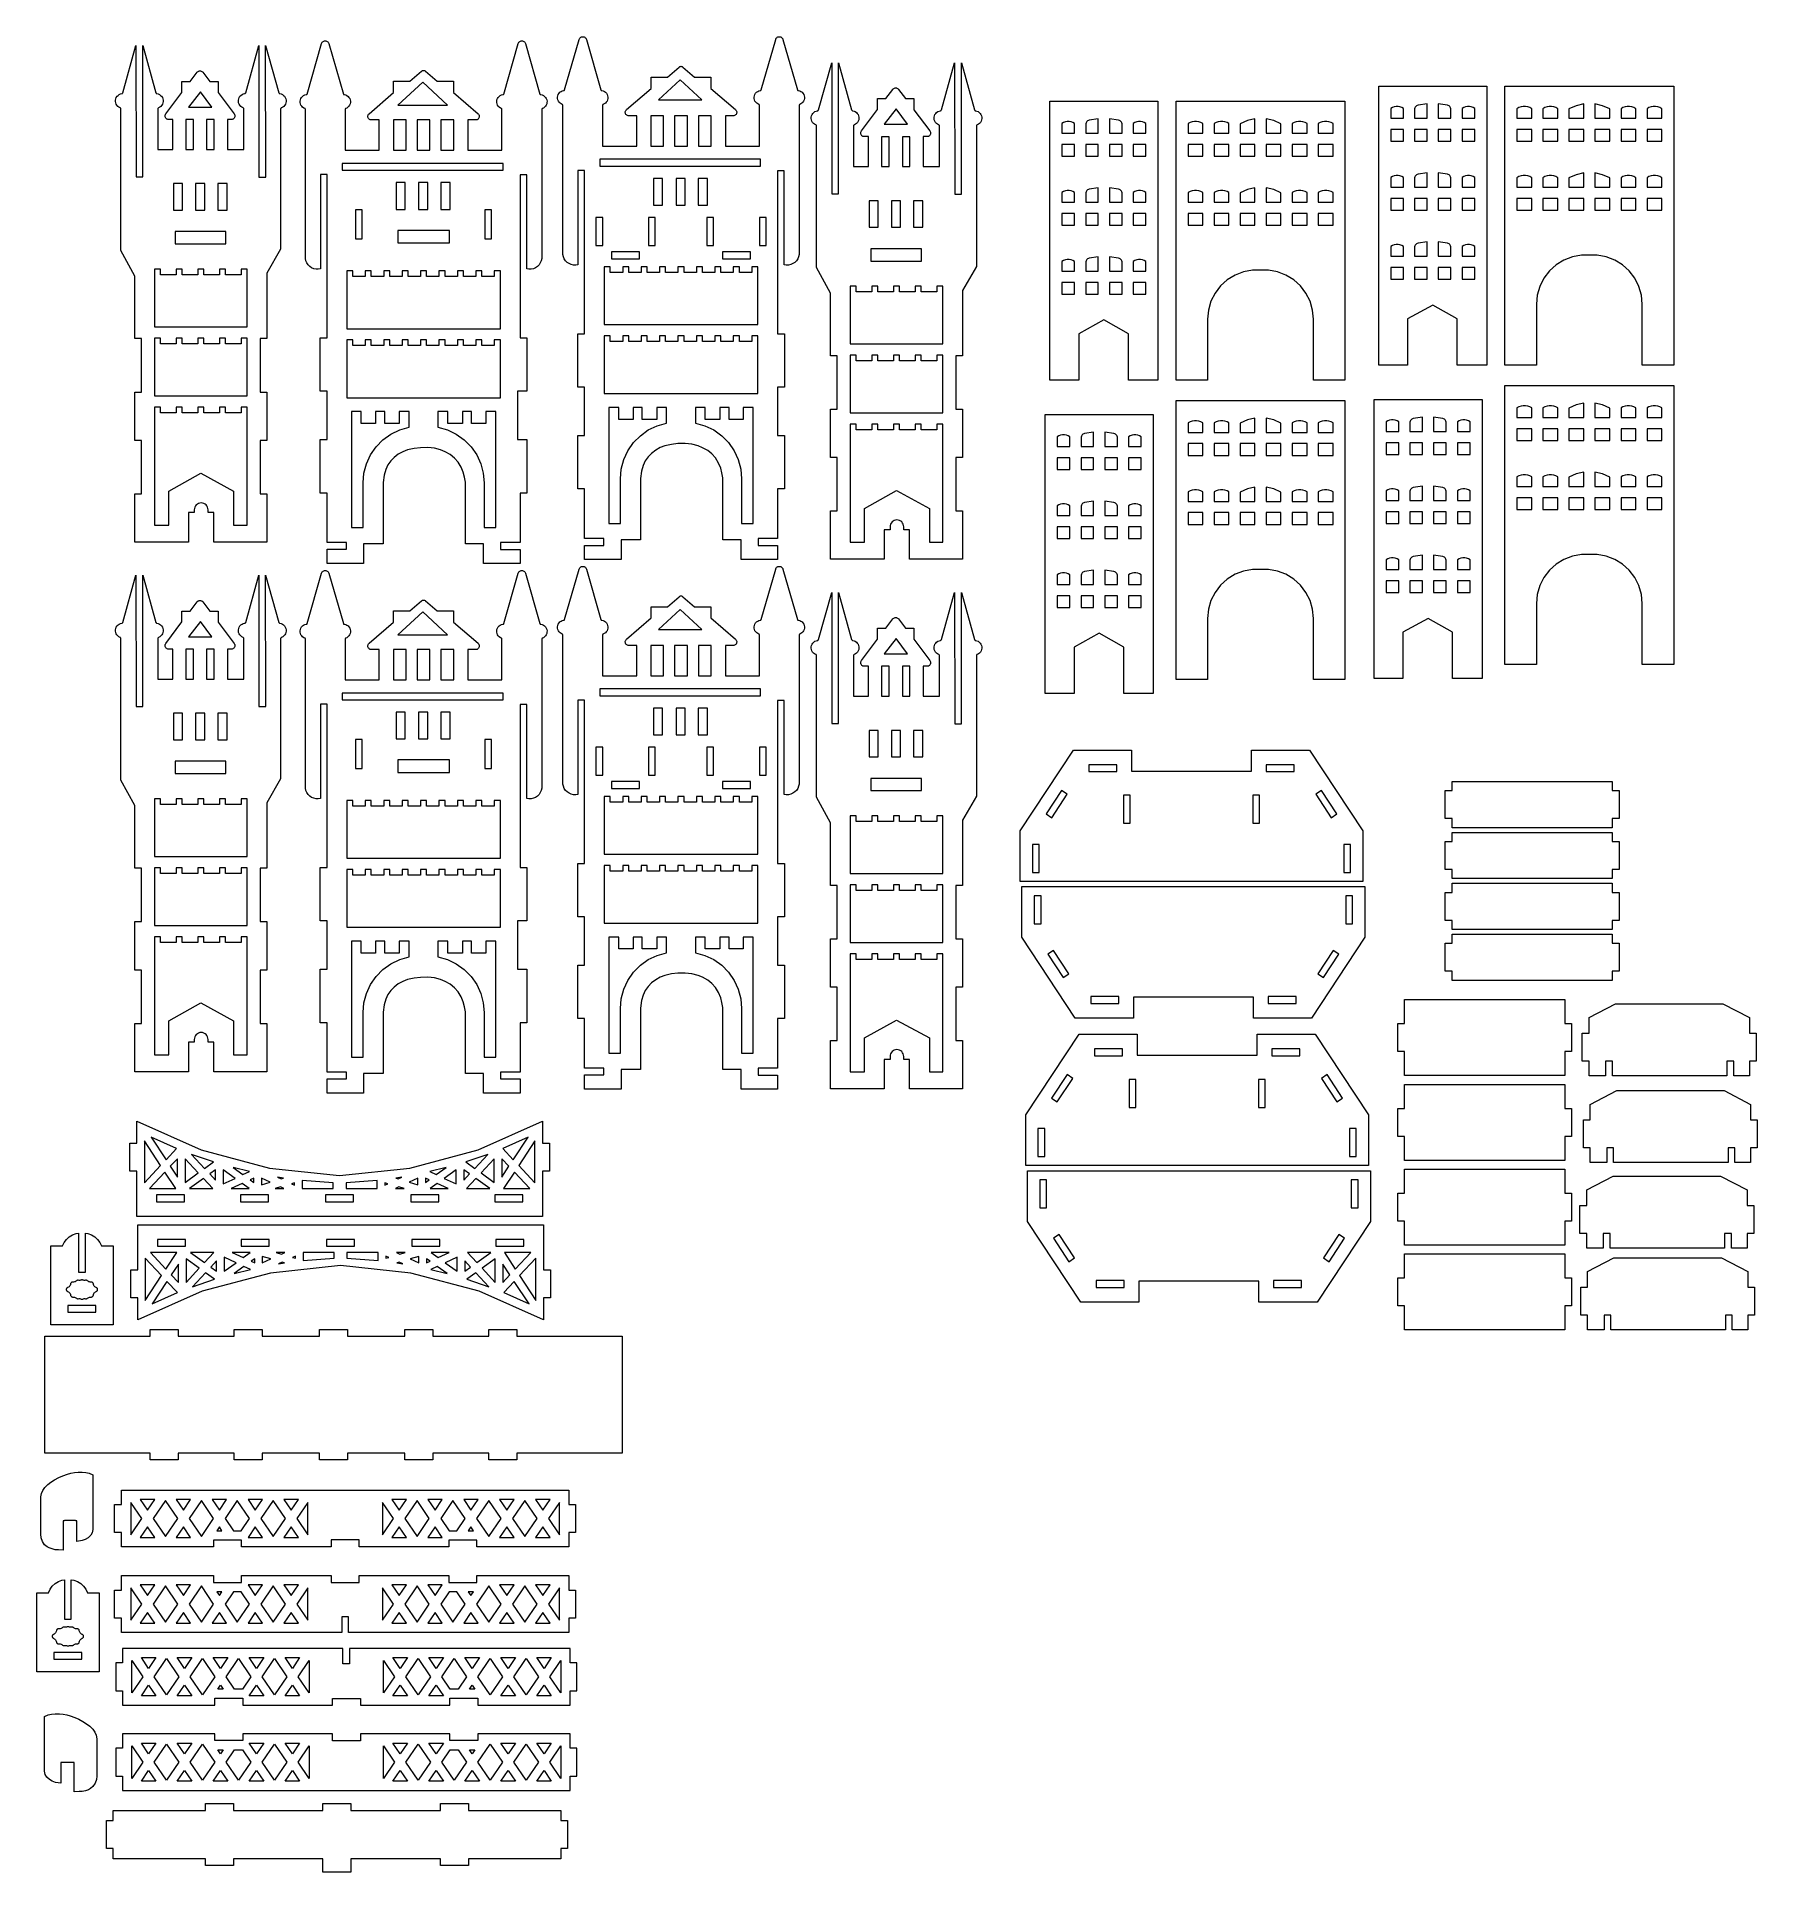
# Model space of a CAD drawing. Header units: millimetres. Extents: x -252 to 510, y -365 to 448.
import ezdxf

# ---------------------------------------------------------------- set-up
doc = ezdxf.new("R2010")
doc.units = ezdxf.units.MM
doc.header["$MEASUREMENT"] = 0
doc.layers.add('Capa 1', color=7, linetype='Continuous')

msp = doc.modelspace()

# ---------------------------------------------------------------- linework, layer by layer
at = {"layer": 'Capa 1', "color": 137, "lineweight": 9}
for points, knots in [([(-19.4386, 417.308), (-19.4386, 417.308), (-19.4386, 352.2971), (-19.4386, 352.2971), (-19.4386, 352.2971), (-19.4386, 352.2971), (-19.4172, 351.2754), (-19.4172, 351.2754), (-19.4172, 351.2754), (-19.4172, 351.2754), (-19.2029, 350.275), (-19.2029, 350.275), (-19.2029, 350.275), (-19.2029, 350.275), (-18.8033, 349.3344), (-18.8033, 349.3344), (-18.8033, 349.3344), (-18.8033, 349.3344), (-18.233, 348.4857), (-18.233, 348.4857), (-18.233, 348.4857), (-18.233, 348.4857), (-17.5126, 347.7602), (-17.5126, 347.7602), (-17.5126, 347.7602), (-17.5126, 347.7602), (-16.6682, 347.1836), (-16.6682, 347.1836), (-16.6682, 347.1836), (-16.6682, 347.1836), (-15.7299, 346.7771), (-15.7299, 346.7771), (-15.7299, 346.7771), (-15.7299, 346.7771), (-14.732, 346.5554), (-14.732, 346.5554), (-14.732, 346.5554), (-14.732, 346.5554), (-13.7099, 346.5267), (-13.7099, 346.5267), (-13.7099, 346.5267), (-13.7099, 346.5267), (-12.7895, 346.6773), (-12.7895, 346.6773), (-12.7895, 346.6773), (-12.7895, 346.6773), (-12.7895, 388.4228), (-12.7895, 388.4228), (-12.7895, 388.4228), (-12.7895, 388.4228), (-9.7895, 388.4228), (-9.7895, 388.4228), (-9.7895, 388.4228), (-9.7895, 388.4228), (-9.7895, 345.3541), (-9.7895, 345.3541), (-9.7895, 345.3541), (-9.7895, 345.3541), (-9.8633, 345.3541), (-9.8633, 345.3541), (-9.8633, 345.3541), (-9.8633, 345.3541), (-9.8633, 316.1291), (-9.8633, 316.1291), (-9.8633, 316.1291), (-9.8633, 316.1291), (-12.8675, 316.1291), (-12.8675, 316.1291), (-12.8675, 316.1291), (-12.8675, 316.1291), (-12.8675, 292.4696), (-12.8675, 292.4696), (-12.8675, 292.4696), (-12.8675, 292.4696), (-9.8633, 292.4696), (-9.8633, 292.4696), (-9.8633, 292.4696), (-9.8633, 292.4696), (-9.8633, 271.0644), (-9.8633, 271.0644), (-9.8633, 271.0644), (-9.8633, 271.0644), (-12.8675, 271.0644), (-12.8675, 271.0644), (-12.8675, 271.0644), (-12.8675, 271.0644), (-12.8675, 247.405), (-12.8675, 247.405), (-12.8675, 247.405), (-12.8675, 247.405), (-9.8633, 247.405), (-9.8633, 247.405), (-9.8633, 247.405), (-9.8633, 247.405), (-9.8633, 225.4345), (-9.8633, 225.4345), (-9.8633, 225.4345), (-9.8633, 225.4345), (-1.2318, 225.4345), (-1.2318, 225.4345), (-1.2318, 225.4345), (-1.2318, 225.4345), (-1.2318, 222.4345), (-1.2318, 222.4345), (-1.2318, 222.4345), (-1.2318, 222.4345), (-9.8633, 222.4345), (-9.8633, 222.4345), (-9.8633, 222.4345), (-9.8633, 222.4345), (-9.8633, 216.197), (-9.8633, 216.197), (-9.8633, 216.197), (-9.8633, 216.197), (6.3358, 216.197), (6.3358, 216.197), (6.3358, 216.197), (6.3358, 216.197), (6.3358, 224.8722), (6.3358, 224.8722), (6.3358, 224.8722), (6.3358, 224.8722), (15.006, 224.8722), (15.006, 224.8722), (15.006, 224.8722), (15.006, 224.8722), (15.006, 252.0279), (15.006, 252.0279), (15.006, 252.0279), (15.006, 252.0279), (15.4042, 255.3594), (15.4042, 255.3594), (15.4042, 255.3594), (15.4042, 255.3594), (16.1595, 257.8391), (16.1595, 257.8391), (16.1595, 257.8391), (16.1595, 257.8391), (17.0858, 259.9053), (17.0858, 259.9053), (17.0858, 259.9053), (17.0858, 259.9053), (18.3637, 261.6442), (18.3637, 261.6442), (18.3637, 261.6442), (18.3637, 261.6442), (19.8674, 263.1825), (19.8674, 263.1825), (19.8674, 263.1825), (19.8674, 263.1825), (21.6973, 264.581), (21.6973, 264.581), (21.6973, 264.581), (21.6973, 264.581), (23.7399, 265.728), (23.7399, 265.728), (23.7399, 265.728), (23.7399, 265.728), (25.7824, 266.4796), (25.7824, 266.4796), (25.7824, 266.4796), (25.7824, 266.4796), (28.7249, 267.17), (28.7249, 267.17), (28.7249, 267.17), (28.7249, 267.17), (31.5635, 267.4978), (31.5635, 267.4978), (31.5635, 267.4978), (31.5635, 267.4978), (34.7318, 267.5704), (34.7318, 267.5704), (34.7318, 267.5704), (34.7318, 267.5704), (37.7703, 267.2451), (37.7703, 267.2451), (37.7703, 267.2451), (37.7703, 267.2451), (40.443, 266.5225), (40.443, 266.5225), (40.443, 266.5225), (40.443, 266.5225), (42.4962, 265.6947), (42.4962, 265.6947), (42.4962, 265.6947), (42.4962, 265.6947), (44.76, 264.4374), (44.76, 264.4374), (44.76, 264.4374), (44.76, 264.4374), (46.6211, 262.8989), (46.6211, 262.8989), (46.6211, 262.8989), (46.6211, 262.8989), (48.2256, 261.1531), (48.2256, 261.1531), (48.2256, 261.1531), (48.2256, 261.1531), (49.5511, 258.8959), (49.5511, 258.8959), (49.5511, 258.8959), (49.5511, 258.8959), (50.5205, 256.635), (50.5205, 256.635), (50.5205, 256.635), (50.5205, 256.635), (51.0255, 254.5087), (51.0255, 254.5087), (51.0255, 254.5087), (51.0255, 254.5087), (51.4137, 252.2721), (51.4137, 252.2721), (51.4137, 252.2721), (51.4137, 252.2721), (51.4137, 224.8722), (51.4137, 224.8722), (51.4137, 224.8722), (51.4137, 224.8722), (59.4866, 224.8722), (59.4866, 224.8722), (59.4866, 224.8722), (59.4866, 224.8722), (59.4866, 216.197), (59.4866, 216.197), (59.4866, 216.197), (59.4866, 216.197), (75.6854, 216.197), (75.6854, 216.197), (75.6854, 216.197), (75.6854, 216.197), (75.6854, 222.427), (75.6854, 222.427), (75.6854, 222.427), (75.6854, 222.427), (67.0428, 222.427), (67.0428, 222.427), (67.0428, 222.427), (67.0428, 222.427), (67.0428, 225.427), (67.0428, 225.427), (67.0428, 225.427), (67.0428, 225.427), (75.6854, 225.427), (75.6854, 225.427), (75.6854, 225.427), (75.6854, 225.427), (75.6854, 247.405), (75.6854, 247.405), (75.6854, 247.405), (75.6854, 247.405), (78.6897, 247.405), (78.6897, 247.405), (78.6897, 247.405), (78.6897, 247.405), (78.6897, 271.0644), (78.6897, 271.0644), (78.6897, 271.0644), (78.6897, 271.0644), (75.6854, 271.0644), (75.6854, 271.0644), (75.6854, 271.0644), (75.6854, 271.0644), (75.6854, 292.4696), (75.6854, 292.4696), (75.6854, 292.4696), (75.6854, 292.4696), (78.6897, 292.4696), (78.6897, 292.4696), (78.6897, 292.4696), (78.6897, 292.4696), (78.6897, 316.1291), (78.6897, 316.1291), (78.6897, 316.1291), (78.6897, 316.1291), (75.6854, 316.1291), (75.6854, 316.1291), (75.6854, 316.1291), (75.6854, 316.1291), (75.6854, 345.2817), (75.6854, 345.2817), (75.6854, 345.2817), (75.6854, 345.2817), (75.6281, 345.2817), (75.6281, 345.2817), (75.6281, 345.2817), (75.6281, 345.2817), (75.6281, 388.3504), (75.6281, 388.3504), (75.6281, 388.3504), (75.6281, 388.3504), (78.6281, 388.3504), (78.6281, 388.3504), (78.6281, 388.3504), (78.6281, 388.3504), (78.6281, 346.6746), (78.6281, 346.6746), (78.6281, 346.6746), (78.6281, 346.6746), (79.532, 346.5267), (79.532, 346.5267), (79.532, 346.5267), (79.532, 346.5267), (80.5539, 346.5554), (80.5539, 346.5554), (80.5539, 346.5554), (80.5539, 346.5554), (81.5518, 346.7771), (81.5518, 346.7771), (81.5518, 346.7771), (81.5518, 346.7771), (82.4904, 347.1836), (82.4904, 347.1836), (82.4904, 347.1836), (82.4904, 347.1836), (83.3348, 347.7602), (83.3348, 347.7602), (83.3348, 347.7602), (83.3348, 347.7602), (84.0552, 348.4857), (84.0552, 348.4857), (84.0552, 348.4857), (84.0552, 348.4857), (84.6253, 349.3344), (84.6253, 349.3344), (84.6253, 349.3344), (84.6253, 349.3344), (85.0247, 350.275), (85.0247, 350.275), (85.0247, 350.275), (85.0247, 350.275), (85.2389, 351.2754), (85.2389, 351.2754), (85.2389, 351.2754), (85.2389, 351.2754), (85.2605, 352.2971), (85.2605, 352.2971), (85.2605, 352.2971), (85.2605, 352.2971), (85.2605, 417.308), (85.2605, 417.308), (85.2605, 417.308), (85.2605, 417.308), (85.2555, 417.3669), (85.2555, 417.3669), (85.2555, 417.3669), (85.2555, 417.3669), (85.261, 417.4254), (85.261, 417.4254), (85.261, 417.4254), (85.261, 417.4254), (85.2766, 417.482), (85.2766, 417.482), (85.2766, 417.482), (85.2766, 417.482), (85.3021, 417.5351), (85.3021, 417.5351), (85.3021, 417.5351), (85.3021, 417.5351), (85.3363, 417.5829), (85.3363, 417.5829), (85.3363, 417.5829), (85.3363, 417.5829), (85.3786, 417.6241), (85.3786, 417.6241), (85.3786, 417.6241), (85.3786, 417.6241), (85.4274, 417.6566), (85.4274, 417.6566), (85.4274, 417.6566), (85.4274, 417.6566), (85.9796, 417.9089), (85.9796, 417.9089), (85.9796, 417.9089), (85.9796, 417.9089), (86.4745, 418.2599), (86.4745, 418.2599), (86.4745, 418.2599), (86.4745, 418.2599), (86.895, 418.6976), (86.895, 418.6976), (86.895, 418.6976), (86.895, 418.6976), (87.2259, 419.2059), (87.2259, 419.2059), (87.2259, 419.2059), (87.2259, 419.2059), (87.4551, 419.7682), (87.4551, 419.7682), (87.4551, 419.7682), (87.4551, 419.7682), (87.5755, 420.3625), (87.5755, 420.3625), (87.5755, 420.3625), (87.5755, 420.3625), (87.5816, 420.97), (87.5816, 420.97), (87.5816, 420.97), (87.5816, 420.97), (87.4744, 421.5665), (87.4744, 421.5665), (87.4744, 421.5665), (87.4744, 421.5665), (87.2565, 422.1337), (87.2565, 422.1337), (87.2565, 422.1337), (87.2565, 422.1337), (86.9363, 422.6491), (86.9363, 422.6491), (86.9363, 422.6491), (86.9363, 422.6491), (86.5252, 423.0949), (86.5252, 423.0949), (86.5252, 423.0949), (86.5252, 423.0949), (86.0377, 423.4561), (86.0377, 423.4561), (86.0377, 423.4561), (86.0377, 423.4561), (85.4909, 423.7197), (85.4909, 423.7197), (85.4909, 423.7197), (85.4909, 423.7197), (84.9043, 423.876), (84.9043, 423.876), (84.9043, 423.876), (84.9043, 423.876), (84.8331, 423.8653), (84.8331, 423.8653), (84.8331, 423.8653), (84.8331, 423.8653), (84.761, 423.8688), (84.761, 423.8688), (84.761, 423.8688), (84.761, 423.8688), (84.6909, 423.8849), (84.6909, 423.8849), (84.6909, 423.8849), (84.6909, 423.8849), (84.6253, 423.9147), (84.6253, 423.9147), (84.6253, 423.9147), (84.6253, 423.9147), (84.5661, 423.9558), (84.5661, 423.9558), (84.5661, 423.9558), (84.5661, 423.9558), (84.5158, 424.0076), (84.5158, 424.0076), (84.5158, 424.0076), (84.5158, 424.0076), (84.4762, 424.0679), (84.4762, 424.0679), (84.4762, 424.0679), (84.4762, 424.0679), (84.4488, 424.1348), (84.4488, 424.1348), (84.4488, 424.1348), (84.4488, 424.1348), (78.0551, 446.4797), (78.0551, 446.4797), (78.0551, 446.4797), (78.0551, 446.4797), (77.9436, 446.7663), (77.9436, 446.7663), (77.9436, 446.7663), (77.9436, 446.7663), (77.7814, 447.0273), (77.7814, 447.0273), (77.7814, 447.0273), (77.7814, 447.0273), (77.5742, 447.2544), (77.5742, 447.2544), (77.5742, 447.2544), (77.5742, 447.2544), (77.3286, 447.4393), (77.3286, 447.4393), (77.3286, 447.4393), (77.3286, 447.4393), (77.0536, 447.5766), (77.0536, 447.5766), (77.0536, 447.5766), (77.0536, 447.5766), (76.758, 447.6605), (76.758, 447.6605), (76.758, 447.6605), (76.758, 447.6605), (76.4516, 447.6883), (76.4516, 447.6883), (76.4516, 447.6883), (76.4516, 447.6883), (76.1458, 447.6605), (76.1458, 447.6605), (76.1458, 447.6605), (76.1458, 447.6605), (75.8501, 447.5766), (75.8501, 447.5766), (75.8501, 447.5766), (75.8501, 447.5766), (75.5749, 447.4393), (75.5749, 447.4393), (75.5749, 447.4393), (75.5749, 447.4393), (75.3294, 447.2544), (75.3294, 447.2544), (75.3294, 447.2544), (75.3294, 447.2544), (75.1222, 447.0273), (75.1222, 447.0273), (75.1222, 447.0273), (75.1222, 447.0273), (74.9598, 446.7663), (74.9598, 446.7663), (74.9598, 446.7663), (74.9598, 446.7663), (74.8487, 446.4797), (74.8487, 446.4797), (74.8487, 446.4797), (74.8487, 446.4797), (68.455, 424.1348), (68.455, 424.1348), (68.455, 424.1348), (68.455, 424.1348), (68.4275, 424.0679), (68.4275, 424.0679), (68.4275, 424.0679), (68.4275, 424.0679), (68.3879, 424.0076), (68.3879, 424.0076), (68.3879, 424.0076), (68.3879, 424.0076), (68.3376, 423.9558), (68.3376, 423.9558), (68.3376, 423.9558), (68.3376, 423.9558), (68.2786, 423.9147), (68.2786, 423.9147), (68.2786, 423.9147), (68.2786, 423.9147), (68.2128, 423.8849), (68.2128, 423.8849), (68.2128, 423.8849), (68.2128, 423.8849), (68.1425, 423.8688), (68.1425, 423.8688), (68.1425, 423.8688), (68.1425, 423.8688), (68.0706, 423.8653), (68.0706, 423.8653), (68.0706, 423.8653), (68.0706, 423.8653), (67.9992, 423.876), (67.9992, 423.876), (67.9992, 423.876), (67.9992, 423.876), (67.4131, 423.7197), (67.4131, 423.7197), (67.4131, 423.7197), (67.4131, 423.7197), (66.8661, 423.4561), (66.8661, 423.4561), (66.8661, 423.4561), (66.8661, 423.4561), (66.3784, 423.0949), (66.3784, 423.0949), (66.3784, 423.0949), (66.3784, 423.0949), (65.9674, 422.6491), (65.9674, 422.6491), (65.9674, 422.6491), (65.9674, 422.6491), (65.6473, 422.1337), (65.6473, 422.1337), (65.6473, 422.1337), (65.6473, 422.1337), (65.4291, 421.5665), (65.4291, 421.5665), (65.4291, 421.5665), (65.4291, 421.5665), (65.3218, 420.97), (65.3218, 420.97), (65.3218, 420.97), (65.3218, 420.97), (65.3281, 420.3625), (65.3281, 420.3625), (65.3281, 420.3625), (65.3281, 420.3625), (65.4483, 419.7682), (65.4483, 419.7682), (65.4483, 419.7682), (65.4483, 419.7682), (65.6778, 419.2059), (65.6778, 419.2059), (65.6778, 419.2059), (65.6778, 419.2059), (66.0087, 418.6976), (66.0087, 418.6976), (66.0087, 418.6976), (66.0087, 418.6976), (66.4294, 418.2599), (66.4294, 418.2599), (66.4294, 418.2599), (66.4294, 418.2599), (66.9242, 417.9089), (66.9242, 417.9089), (66.9242, 417.9089), (66.9242, 417.9089), (67.4762, 417.6566), (67.4762, 417.6566), (67.4762, 417.6566), (67.4762, 417.6566), (67.5249, 417.6241), (67.5249, 417.6241), (67.5249, 417.6241), (67.5249, 417.6241), (67.5672, 417.5829), (67.5672, 417.5829), (67.5672, 417.5829), (67.5672, 417.5829), (67.6016, 417.5351), (67.6016, 417.5351), (67.6016, 417.5351), (67.6016, 417.5351), (67.627, 417.482), (67.627, 417.482), (67.627, 417.482), (67.627, 417.482), (67.6426, 417.4254), (67.6426, 417.4254), (67.6426, 417.4254), (67.6426, 417.4254), (67.6479, 417.3669), (67.6479, 417.3669), (67.6479, 417.3669), (67.6479, 417.3669), (67.6429, 417.308), (67.6429, 417.308), (67.6429, 417.308), (67.6429, 417.308), (67.6429, 399.2556), (67.6429, 399.2556), (67.6429, 399.2556), (67.6429, 399.2556), (52.5549, 399.2556), (52.5549, 399.2556), (52.5549, 399.2556), (52.5549, 399.2556), (52.5549, 412.6418), (52.5549, 412.6418), (52.5549, 412.6418), (52.5549, 412.6418), (56.0127, 412.6418), (56.0127, 412.6418), (56.0127, 412.6418), (56.0127, 412.6418), (56.3065, 412.6697), (56.3065, 412.6697), (56.3065, 412.6697), (56.3065, 412.6697), (56.5901, 412.7516), (56.5901, 412.7516), (56.5901, 412.7516), (56.5901, 412.7516), (56.8537, 412.8844), (56.8537, 412.8844), (56.8537, 412.8844), (56.8537, 412.8844), (57.088, 413.0638), (57.088, 413.0638), (57.088, 413.0638), (57.088, 413.0638), (57.2848, 413.2837), (57.2848, 413.2837), (57.2848, 413.2837), (57.2848, 413.2837), (57.4372, 413.5365), (57.4372, 413.5365), (57.4372, 413.5365), (57.4372, 413.5365), (57.5402, 413.8131), (57.5402, 413.8131), (57.5402, 413.8131), (57.5402, 413.8131), (57.5899, 414.104), (57.5899, 414.104), (57.5899, 414.104), (57.5899, 414.104), (57.5847, 414.3992), (57.5847, 414.3992), (57.5847, 414.3992), (57.5847, 414.3992), (57.5248, 414.6877), (57.5248, 414.6877), (57.5248, 414.6877), (57.5248, 414.6877), (57.4123, 414.9607), (57.4123, 414.9607), (57.4123, 414.9607), (57.4123, 414.9607), (57.2511, 415.208), (57.2511, 415.208), (57.2511, 415.208), (57.2511, 415.208), (57.0465, 415.4209), (57.0465, 415.4209), (57.0465, 415.4209), (57.0465, 415.4209), (46.1635, 424.8214), (46.1635, 424.8214), (46.1635, 424.8214), (46.1635, 424.8214), (46.1635, 429.7804), (46.1635, 429.7804), (46.1635, 429.7804), (46.1635, 429.7804), (38.9279, 429.7804), (38.9279, 429.7804), (38.9279, 429.7804), (38.9279, 429.7804), (33.7737, 434.2625), (33.7737, 434.2625), (33.7737, 434.2625), (33.7737, 434.2625), (33.5834, 434.4002), (33.5834, 434.4002), (33.5834, 434.4002), (33.5834, 434.4002), (33.3715, 434.5022), (33.3715, 434.5022), (33.3715, 434.5022), (33.3715, 434.5022), (33.1448, 434.5639), (33.1448, 434.5639), (33.1448, 434.5639), (33.1448, 434.5639), (32.9111, 434.5849), (32.9111, 434.5849), (32.9111, 434.5849), (32.9111, 434.5849), (32.677, 434.5639), (32.677, 434.5639), (32.677, 434.5639), (32.677, 434.5639), (32.4505, 434.5022), (32.4505, 434.5022), (32.4505, 434.5022), (32.4505, 434.5022), (32.2389, 434.4002), (32.2389, 434.4002), (32.2389, 434.4002), (32.2389, 434.4002), (32.0485, 434.2625), (32.0485, 434.2625), (32.0485, 434.2625), (32.0485, 434.2625), (26.8945, 429.7804), (26.8945, 429.7804), (26.8945, 429.7804), (26.8945, 429.7804), (19.6586, 429.7804), (19.6586, 429.7804), (19.6586, 429.7804), (19.6586, 429.7804), (19.6586, 424.8214), (19.6586, 424.8214), (19.6586, 424.8214), (19.6586, 424.8214), (8.7755, 415.4209), (8.7755, 415.4209), (8.7755, 415.4209), (8.7755, 415.4209), (8.5711, 415.208), (8.5711, 415.208), (8.5711, 415.208), (8.5711, 415.208), (8.4099, 414.9607), (8.4099, 414.9607), (8.4099, 414.9607), (8.4099, 414.9607), (8.2972, 414.6877), (8.2972, 414.6877), (8.2972, 414.6877), (8.2972, 414.6877), (8.2374, 414.3992), (8.2374, 414.3992), (8.2374, 414.3992), (8.2374, 414.3992), (8.2322, 414.104), (8.2322, 414.104), (8.2322, 414.104), (8.2322, 414.104), (8.2819, 413.8131), (8.2819, 413.8131), (8.2819, 413.8131), (8.2819, 413.8131), (8.3849, 413.5365), (8.3849, 413.5365), (8.3849, 413.5365), (8.3849, 413.5365), (8.5371, 413.2837), (8.5371, 413.2837), (8.5371, 413.2837), (8.5371, 413.2837), (8.7343, 413.0638), (8.7343, 413.0638), (8.7343, 413.0638), (8.7343, 413.0638), (8.9681, 412.8844), (8.9681, 412.8844), (8.9681, 412.8844), (8.9681, 412.8844), (9.2319, 412.7516), (9.2319, 412.7516), (9.2319, 412.7516), (9.2319, 412.7516), (9.5156, 412.6697), (9.5156, 412.6697), (9.5156, 412.6697), (9.5156, 412.6697), (9.8095, 412.6418), (9.8095, 412.6418), (9.8095, 412.6418), (9.8095, 412.6418), (13.2673, 412.6418), (13.2673, 412.6418), (13.2673, 412.6418), (13.2673, 412.6418), (13.2673, 399.2556), (13.2673, 399.2556), (13.2673, 399.2556), (13.2673, 399.2556), (-1.821, 399.2556), (-1.821, 399.2556), (-1.821, 399.2556), (-1.821, 399.2556), (-1.821, 417.308), (-1.821, 417.308), (-1.821, 417.308), (-1.821, 417.308), (-1.826, 417.3669), (-1.826, 417.3669), (-1.826, 417.3669), (-1.826, 417.3669), (-1.8204, 417.4254), (-1.8204, 417.4254), (-1.8204, 417.4254), (-1.8204, 417.4254), (-1.8052, 417.482), (-1.8052, 417.482), (-1.8052, 417.482), (-1.8052, 417.482), (-1.7794, 417.5351), (-1.7794, 417.5351), (-1.7794, 417.5351), (-1.7794, 417.5351), (-1.7451, 417.5829), (-1.7451, 417.5829), (-1.7451, 417.5829), (-1.7451, 417.5829), (-1.7031, 417.6241), (-1.7031, 417.6241), (-1.7031, 417.6241), (-1.7031, 417.6241), (-1.6541, 417.6566), (-1.6541, 417.6566), (-1.6541, 417.6566), (-1.6541, 417.6566), (-1.1021, 417.9089), (-1.1021, 417.9089), (-1.1021, 417.9089), (-1.1021, 417.9089), (-0.6069, 418.2599), (-0.6069, 418.2599), (-0.6069, 418.2599), (-0.6069, 418.2599), (-0.1865, 418.6976), (-0.1865, 418.6976), (-0.1865, 418.6976), (-0.1865, 418.6976), (0.1444, 419.2059), (0.1444, 419.2059), (0.1444, 419.2059), (0.1444, 419.2059), (0.3737, 419.7682), (0.3737, 419.7682), (0.3737, 419.7682), (0.3737, 419.7682), (0.4941, 420.3625), (0.4941, 420.3625), (0.4941, 420.3625), (0.4941, 420.3625), (0.5004, 420.97), (0.5004, 420.97), (0.5004, 420.97), (0.5004, 420.97), (0.3926, 421.5665), (0.3926, 421.5665), (0.3926, 421.5665), (0.3926, 421.5665), (0.1752, 422.1337), (0.1752, 422.1337), (0.1752, 422.1337), (0.1752, 422.1337), (-0.1452, 422.6491), (-0.1452, 422.6491), (-0.1452, 422.6491), (-0.1452, 422.6491), (-0.5564, 423.0949), (-0.5564, 423.0949), (-0.5564, 423.0949), (-0.5564, 423.0949), (-1.0442, 423.4561), (-1.0442, 423.4561), (-1.0442, 423.4561), (-1.0442, 423.4561), (-1.5908, 423.7197), (-1.5908, 423.7197), (-1.5908, 423.7197), (-1.5908, 423.7197), (-2.1769, 423.876), (-2.1769, 423.876), (-2.1769, 423.876), (-2.1769, 423.876), (-2.2482, 423.8653), (-2.2482, 423.8653), (-2.2482, 423.8653), (-2.2482, 423.8653), (-2.3204, 423.8688), (-2.3204, 423.8688), (-2.3204, 423.8688), (-2.3204, 423.8688), (-2.3905, 423.8849), (-2.3905, 423.8849), (-2.3905, 423.8849), (-2.3905, 423.8849), (-2.4563, 423.9147), (-2.4563, 423.9147), (-2.4563, 423.9147), (-2.4563, 423.9147), (-2.5154, 423.9558), (-2.5154, 423.9558), (-2.5154, 423.9558), (-2.5154, 423.9558), (-2.5656, 424.0076), (-2.5656, 424.0076), (-2.5656, 424.0076), (-2.5656, 424.0076), (-2.6053, 424.0679), (-2.6053, 424.0679), (-2.6053, 424.0679), (-2.6053, 424.0679), (-2.633, 424.1348), (-2.633, 424.1348), (-2.633, 424.1348), (-2.633, 424.1348), (-9.0263, 446.4797), (-9.0263, 446.4797), (-9.0263, 446.4797), (-9.0263, 446.4797), (-9.138, 446.7663), (-9.138, 446.7663), (-9.138, 446.7663), (-9.138, 446.7663), (-9.3, 447.0273), (-9.3, 447.0273), (-9.3, 447.0273), (-9.3, 447.0273), (-9.5072, 447.2544), (-9.5072, 447.2544), (-9.5072, 447.2544), (-9.5072, 447.2544), (-9.7529, 447.4393), (-9.7529, 447.4393), (-9.7529, 447.4393), (-9.7529, 447.4393), (-10.028, 447.5766), (-10.028, 447.5766), (-10.028, 447.5766), (-10.028, 447.5766), (-10.3234, 447.6605), (-10.3234, 447.6605), (-10.3234, 447.6605), (-10.3234, 447.6605), (-10.6297, 447.6883), (-10.6297, 447.6883), (-10.6297, 447.6883), (-10.6297, 447.6883), (-10.9357, 447.6605), (-10.9357, 447.6605), (-10.9357, 447.6605), (-10.9357, 447.6605), (-11.2314, 447.5766), (-11.2314, 447.5766), (-11.2314, 447.5766), (-11.2314, 447.5766), (-11.5066, 447.4393), (-11.5066, 447.4393), (-11.5066, 447.4393), (-11.5066, 447.4393), (-11.7523, 447.2544), (-11.7523, 447.2544), (-11.7523, 447.2544), (-11.7523, 447.2544), (-11.9594, 447.0273), (-11.9594, 447.0273), (-11.9594, 447.0273), (-11.9594, 447.0273), (-12.1215, 446.7663), (-12.1215, 446.7663), (-12.1215, 446.7663), (-12.1215, 446.7663), (-12.2329, 446.4797), (-12.2329, 446.4797), (-12.2329, 446.4797), (-12.2329, 446.4797), (-18.6266, 424.1348), (-18.6266, 424.1348), (-18.6266, 424.1348), (-18.6266, 424.1348), (-18.6542, 424.0679), (-18.6542, 424.0679), (-18.6542, 424.0679), (-18.6542, 424.0679), (-18.6939, 424.0076), (-18.6939, 424.0076), (-18.6939, 424.0076), (-18.6939, 424.0076), (-18.7439, 423.9558), (-18.7439, 423.9558), (-18.7439, 423.9558), (-18.7439, 423.9558), (-18.803, 423.9147), (-18.803, 423.9147), (-18.803, 423.9147), (-18.803, 423.9147), (-18.8688, 423.8849), (-18.8688, 423.8849), (-18.8688, 423.8849), (-18.8688, 423.8849), (-18.9388, 423.8688), (-18.9388, 423.8688), (-18.9388, 423.8688), (-18.9388, 423.8688), (-19.0108, 423.8653), (-19.0108, 423.8653), (-19.0108, 423.8653), (-19.0108, 423.8653), (-19.0822, 423.876), (-19.0822, 423.876), (-19.0822, 423.876), (-19.0822, 423.876), (-19.6688, 423.7197), (-19.6688, 423.7197), (-19.6688, 423.7197), (-19.6688, 423.7197), (-20.2153, 423.4561), (-20.2153, 423.4561), (-20.2153, 423.4561), (-20.2153, 423.4561), (-20.7031, 423.0949), (-20.7031, 423.0949), (-20.7031, 423.0949), (-20.7031, 423.0949), (-21.1142, 422.6491), (-21.1142, 422.6491), (-21.1142, 422.6491), (-21.1142, 422.6491), (-21.4344, 422.1337), (-21.4344, 422.1337), (-21.4344, 422.1337), (-21.4344, 422.1337), (-21.6519, 421.5665), (-21.6519, 421.5665), (-21.6519, 421.5665), (-21.6519, 421.5665), (-21.7596, 420.97), (-21.7596, 420.97), (-21.7596, 420.97), (-21.7596, 420.97), (-21.7534, 420.3625), (-21.7534, 420.3625), (-21.7534, 420.3625), (-21.7534, 420.3625), (-21.6332, 419.7682), (-21.6332, 419.7682), (-21.6332, 419.7682), (-21.6332, 419.7682), (-21.4039, 419.2059), (-21.4039, 419.2059), (-21.4039, 419.2059), (-21.4039, 419.2059), (-21.0729, 418.6976), (-21.0729, 418.6976), (-21.0729, 418.6976), (-21.0729, 418.6976), (-20.6525, 418.2599), (-20.6525, 418.2599), (-20.6525, 418.2599), (-20.6525, 418.2599), (-20.1574, 417.9089), (-20.1574, 417.9089), (-20.1574, 417.9089), (-20.1574, 417.9089), (-19.6051, 417.6566), (-19.6051, 417.6566), (-19.6051, 417.6566), (-19.6051, 417.6566), (-19.5564, 417.6241), (-19.5564, 417.6241), (-19.5564, 417.6241), (-19.5564, 417.6241), (-19.5144, 417.5829), (-19.5144, 417.5829), (-19.5144, 417.5829), (-19.5144, 417.5829), (-19.4797, 417.5351), (-19.4797, 417.5351), (-19.4797, 417.5351), (-19.4797, 417.5351), (-19.4543, 417.482), (-19.4543, 417.482), (-19.4543, 417.482), (-19.4543, 417.482), (-19.4388, 417.4254), (-19.4388, 417.4254), (-19.4388, 417.4254), (-19.4388, 417.4254), (-19.4336, 417.3669), (-19.4336, 417.3669), (-19.4336, 417.3669), (-19.4336, 417.3669), (-19.4386, 417.308), (-19.4386, 417.308)], [0, 0, 0, 0, 0.00353357, 0.00353357, 0.00353357, 0.00353357, 0.00706714, 0.00706714, 0.00706714, 0.00706714, 0.01060071, 0.01060071, 0.01060071, 0.01060071, 0.01413428, 0.01413428, 0.01413428, 0.01413428, 0.01766784, 0.01766784, 0.01766784, 0.01766784, 0.02120141, 0.02120141, 0.02120141, 0.02120141, 0.02473498, 0.02473498, 0.02473498, 0.02473498, 0.02826855, 0.02826855, 0.02826855, 0.02826855, 0.03180212, 0.03180212, 0.03180212, 0.03180212, 0.03533569, 0.03533569, 0.03533569, 0.03533569, 0.03886926, 0.03886926, 0.03886926, 0.03886926, 0.04240283, 0.04240283, 0.04240283, 0.04240283, 0.0459364, 0.0459364, 0.0459364, 0.0459364, 0.04946996, 0.04946996, 0.04946996, 0.04946996, 0.05300353, 0.05300353, 0.05300353, 0.05300353, 0.0565371, 0.0565371, 0.0565371, 0.0565371, 0.06007067, 0.06007067, 0.06007067, 0.06007067, 0.06360424, 0.06360424, 0.06360424, 0.06360424, 0.06713781, 0.06713781, 0.06713781, 0.06713781, 0.07067138, 0.07067138, 0.07067138, 0.07067138, 0.07420495, 0.07420495, 0.07420495, 0.07420495, 0.07773852, 0.07773852, 0.07773852, 0.07773852, 0.08127208, 0.08127208, 0.08127208, 0.08127208, 0.08480565, 0.08480565, 0.08480565, 0.08480565, 0.08833922, 0.08833922, 0.08833922, 0.08833922, 0.09187279, 0.09187279, 0.09187279, 0.09187279, 0.09540636, 0.09540636, 0.09540636, 0.09540636, 0.09893993, 0.09893993, 0.09893993, 0.09893993, 0.1024735, 0.1024735, 0.1024735, 0.1024735, 0.10600707, 0.10600707, 0.10600707, 0.10600707, 0.10954064, 0.10954064, 0.10954064, 0.10954064, 0.1130742, 0.1130742, 0.1130742, 0.1130742, 0.11660777, 0.11660777, 0.11660777, 0.11660777, 0.12014134, 0.12014134, 0.12014134, 0.12014134, 0.12367491, 0.12367491, 0.12367491, 0.12367491, 0.12720848, 0.12720848, 0.12720848, 0.12720848, 0.13074205, 0.13074205, 0.13074205, 0.13074205, 0.13427562, 0.13427562, 0.13427562, 0.13427562, 0.13780919, 0.13780919, 0.13780919, 0.13780919, 0.14134276, 0.14134276, 0.14134276, 0.14134276, 0.14487633, 0.14487633, 0.14487633, 0.14487633, 0.14840989, 0.14840989, 0.14840989, 0.14840989, 0.15194346, 0.15194346, 0.15194346, 0.15194346, 0.15547703, 0.15547703, 0.15547703, 0.15547703, 0.1590106, 0.1590106, 0.1590106, 0.1590106, 0.16254417, 0.16254417, 0.16254417, 0.16254417, 0.16607774, 0.16607774, 0.16607774, 0.16607774, 0.16961131, 0.16961131, 0.16961131, 0.16961131, 0.17314488, 0.17314488, 0.17314488, 0.17314488, 0.17667845, 0.17667845, 0.17667845, 0.17667845, 0.18021201, 0.18021201, 0.18021201, 0.18021201, 0.18374558, 0.18374558, 0.18374558, 0.18374558, 0.18727915, 0.18727915, 0.18727915, 0.18727915, 0.19081272, 0.19081272, 0.19081272, 0.19081272, 0.19434629, 0.19434629, 0.19434629, 0.19434629, 0.19787986, 0.19787986, 0.19787986, 0.19787986, 0.20141343, 0.20141343, 0.20141343, 0.20141343, 0.204947, 0.204947, 0.204947, 0.204947, 0.20848057, 0.20848057, 0.20848057, 0.20848057, 0.21201413, 0.21201413, 0.21201413, 0.21201413, 0.2155477, 0.2155477, 0.2155477, 0.2155477, 0.21908127, 0.21908127, 0.21908127, 0.21908127, 0.22261484, 0.22261484, 0.22261484, 0.22261484, 0.22614841, 0.22614841, 0.22614841, 0.22614841, 0.22968198, 0.22968198, 0.22968198, 0.22968198, 0.23321555, 0.23321555, 0.23321555, 0.23321555, 0.23674912, 0.23674912, 0.23674912, 0.23674912, 0.24028269, 0.24028269, 0.24028269, 0.24028269, 0.24381625, 0.24381625, 0.24381625, 0.24381625, 0.24734982, 0.24734982, 0.24734982, 0.24734982, 0.25088339, 0.25088339, 0.25088339, 0.25088339, 0.25441696, 0.25441696, 0.25441696, 0.25441696, 0.25795053, 0.25795053, 0.25795053, 0.25795053, 0.2614841, 0.2614841, 0.2614841, 0.2614841, 0.26501767, 0.26501767, 0.26501767, 0.26501767, 0.26855124, 0.26855124, 0.26855124, 0.26855124, 0.27208481, 0.27208481, 0.27208481, 0.27208481, 0.27561837, 0.27561837, 0.27561837, 0.27561837, 0.27915194, 0.27915194, 0.27915194, 0.27915194, 0.28268551, 0.28268551, 0.28268551, 0.28268551, 0.28621908, 0.28621908, 0.28621908, 0.28621908, 0.28975265, 0.28975265, 0.28975265, 0.28975265, 0.29328622, 0.29328622, 0.29328622, 0.29328622, 0.29681979, 0.29681979, 0.29681979, 0.29681979, 0.30035336, 0.30035336, 0.30035336, 0.30035336, 0.30388693, 0.30388693, 0.30388693, 0.30388693, 0.30742049, 0.30742049, 0.30742049, 0.30742049, 0.31095406, 0.31095406, 0.31095406, 0.31095406, 0.31448763, 0.31448763, 0.31448763, 0.31448763, 0.3180212, 0.3180212, 0.3180212, 0.3180212, 0.32155477, 0.32155477, 0.32155477, 0.32155477, 0.32508834, 0.32508834, 0.32508834, 0.32508834, 0.32862191, 0.32862191, 0.32862191, 0.32862191, 0.33215548, 0.33215548, 0.33215548, 0.33215548, 0.33568905, 0.33568905, 0.33568905, 0.33568905, 0.33922261, 0.33922261, 0.33922261, 0.33922261, 0.34275618, 0.34275618, 0.34275618, 0.34275618, 0.34628975, 0.34628975, 0.34628975, 0.34628975, 0.34982332, 0.34982332, 0.34982332, 0.34982332, 0.35335689, 0.35335689, 0.35335689, 0.35335689, 0.35689046, 0.35689046, 0.35689046, 0.35689046, 0.36042403, 0.36042403, 0.36042403, 0.36042403, 0.3639576, 0.3639576, 0.3639576, 0.3639576, 0.36749117, 0.36749117, 0.36749117, 0.36749117, 0.37102473, 0.37102473, 0.37102473, 0.37102473, 0.3745583, 0.3745583, 0.3745583, 0.3745583, 0.37809187, 0.37809187, 0.37809187, 0.37809187, 0.38162544, 0.38162544, 0.38162544, 0.38162544, 0.38515901, 0.38515901, 0.38515901, 0.38515901, 0.38869258, 0.38869258, 0.38869258, 0.38869258, 0.39222615, 0.39222615, 0.39222615, 0.39222615, 0.39575972, 0.39575972, 0.39575972, 0.39575972, 0.39929329, 0.39929329, 0.39929329, 0.39929329, 0.40282686, 0.40282686, 0.40282686, 0.40282686, 0.40636042, 0.40636042, 0.40636042, 0.40636042, 0.40989399, 0.40989399, 0.40989399, 0.40989399, 0.41342756, 0.41342756, 0.41342756, 0.41342756, 0.41696113, 0.41696113, 0.41696113, 0.41696113, 0.4204947, 0.4204947, 0.4204947, 0.4204947, 0.42402827, 0.42402827, 0.42402827, 0.42402827, 0.42756184, 0.42756184, 0.42756184, 0.42756184, 0.43109541, 0.43109541, 0.43109541, 0.43109541, 0.43462898, 0.43462898, 0.43462898, 0.43462898, 0.43816254, 0.43816254, 0.43816254, 0.43816254, 0.44169611, 0.44169611, 0.44169611, 0.44169611, 0.44522968, 0.44522968, 0.44522968, 0.44522968, 0.44876325, 0.44876325, 0.44876325, 0.44876325, 0.45229682, 0.45229682, 0.45229682, 0.45229682, 0.45583039, 0.45583039, 0.45583039, 0.45583039, 0.45936396, 0.45936396, 0.45936396, 0.45936396, 0.46289753, 0.46289753, 0.46289753, 0.46289753, 0.4664311, 0.4664311, 0.4664311, 0.4664311, 0.46996466, 0.46996466, 0.46996466, 0.46996466, 0.47349823, 0.47349823, 0.47349823, 0.47349823, 0.4770318, 0.4770318, 0.4770318, 0.4770318, 0.48056537, 0.48056537, 0.48056537, 0.48056537, 0.48409894, 0.48409894, 0.48409894, 0.48409894, 0.48763251, 0.48763251, 0.48763251, 0.48763251, 0.49116608, 0.49116608, 0.49116608, 0.49116608, 0.49469965, 0.49469965, 0.49469965, 0.49469965, 0.49823322, 0.49823322, 0.49823322, 0.49823322, 0.50176678, 0.50176678, 0.50176678, 0.50176678, 0.50530035, 0.50530035, 0.50530035, 0.50530035, 0.50883392, 0.50883392, 0.50883392, 0.50883392, 0.51236749, 0.51236749, 0.51236749, 0.51236749, 0.51590106, 0.51590106, 0.51590106, 0.51590106, 0.51943463, 0.51943463, 0.51943463, 0.51943463, 0.5229682, 0.5229682, 0.5229682, 0.5229682, 0.52650177, 0.52650177, 0.52650177, 0.52650177, 0.53003534, 0.53003534, 0.53003534, 0.53003534, 0.5335689, 0.5335689, 0.5335689, 0.5335689, 0.53710247, 0.53710247, 0.53710247, 0.53710247, 0.54063604, 0.54063604, 0.54063604, 0.54063604, 0.54416961, 0.54416961, 0.54416961, 0.54416961, 0.54770318, 0.54770318, 0.54770318, 0.54770318, 0.55123675, 0.55123675, 0.55123675, 0.55123675, 0.55477032, 0.55477032, 0.55477032, 0.55477032, 0.55830389, 0.55830389, 0.55830389, 0.55830389, 0.56183746, 0.56183746, 0.56183746, 0.56183746, 0.56537102, 0.56537102, 0.56537102, 0.56537102, 0.56890459, 0.56890459, 0.56890459, 0.56890459, 0.57243816, 0.57243816, 0.57243816, 0.57243816, 0.57597173, 0.57597173, 0.57597173, 0.57597173, 0.5795053, 0.5795053, 0.5795053, 0.5795053, 0.58303887, 0.58303887, 0.58303887, 0.58303887, 0.58657244, 0.58657244, 0.58657244, 0.58657244, 0.59010601, 0.59010601, 0.59010601, 0.59010601, 0.59363958, 0.59363958, 0.59363958, 0.59363958, 0.59717314, 0.59717314, 0.59717314, 0.59717314, 0.60070671, 0.60070671, 0.60070671, 0.60070671, 0.60424028, 0.60424028, 0.60424028, 0.60424028, 0.60777385, 0.60777385, 0.60777385, 0.60777385, 0.61130742, 0.61130742, 0.61130742, 0.61130742, 0.61484099, 0.61484099, 0.61484099, 0.61484099, 0.61837456, 0.61837456, 0.61837456, 0.61837456, 0.62190813, 0.62190813, 0.62190813, 0.62190813, 0.6254417, 0.6254417, 0.6254417, 0.6254417, 0.62897527, 0.62897527, 0.62897527, 0.62897527, 0.63250883, 0.63250883, 0.63250883, 0.63250883, 0.6360424, 0.6360424, 0.6360424, 0.6360424, 0.63957597, 0.63957597, 0.63957597, 0.63957597, 0.64310954, 0.64310954, 0.64310954, 0.64310954, 0.64664311, 0.64664311, 0.64664311, 0.64664311, 0.65017668, 0.65017668, 0.65017668, 0.65017668, 0.65371025, 0.65371025, 0.65371025, 0.65371025, 0.65724382, 0.65724382, 0.65724382, 0.65724382, 0.66077739, 0.66077739, 0.66077739, 0.66077739, 0.66431095, 0.66431095, 0.66431095, 0.66431095, 0.66784452, 0.66784452, 0.66784452, 0.66784452, 0.67137809, 0.67137809, 0.67137809, 0.67137809, 0.67491166, 0.67491166, 0.67491166, 0.67491166, 0.67844523, 0.67844523, 0.67844523, 0.67844523, 0.6819788, 0.6819788, 0.6819788, 0.6819788, 0.68551237, 0.68551237, 0.68551237, 0.68551237, 0.68904594, 0.68904594, 0.68904594, 0.68904594, 0.69257951, 0.69257951, 0.69257951, 0.69257951, 0.69611307, 0.69611307, 0.69611307, 0.69611307, 0.69964664, 0.69964664, 0.69964664, 0.69964664, 0.70318021, 0.70318021, 0.70318021, 0.70318021, 0.70671378, 0.70671378, 0.70671378, 0.70671378, 0.71024735, 0.71024735, 0.71024735, 0.71024735, 0.71378092, 0.71378092, 0.71378092, 0.71378092, 0.71731449, 0.71731449, 0.71731449, 0.71731449, 0.72084806, 0.72084806, 0.72084806, 0.72084806, 0.72438163, 0.72438163, 0.72438163, 0.72438163, 0.72791519, 0.72791519, 0.72791519, 0.72791519, 0.73144876, 0.73144876, 0.73144876, 0.73144876, 0.73498233, 0.73498233, 0.73498233, 0.73498233, 0.7385159, 0.7385159, 0.7385159, 0.7385159, 0.74204947, 0.74204947, 0.74204947, 0.74204947, 0.74558304, 0.74558304, 0.74558304, 0.74558304, 0.74911661, 0.74911661, 0.74911661, 0.74911661, 0.75265018, 0.75265018, 0.75265018, 0.75265018, 0.75618375, 0.75618375, 0.75618375, 0.75618375, 0.75971731, 0.75971731, 0.75971731, 0.75971731, 0.76325088, 0.76325088, 0.76325088, 0.76325088, 0.76678445, 0.76678445, 0.76678445, 0.76678445, 0.77031802, 0.77031802, 0.77031802, 0.77031802, 0.77385159, 0.77385159, 0.77385159, 0.77385159, 0.77738516, 0.77738516, 0.77738516, 0.77738516, 0.78091873, 0.78091873, 0.78091873, 0.78091873, 0.7844523, 0.7844523, 0.7844523, 0.7844523, 0.78798587, 0.78798587, 0.78798587, 0.78798587, 0.79151943, 0.79151943, 0.79151943, 0.79151943, 0.795053, 0.795053, 0.795053, 0.795053, 0.79858657, 0.79858657, 0.79858657, 0.79858657, 0.80212014, 0.80212014, 0.80212014, 0.80212014, 0.80565371, 0.80565371, 0.80565371, 0.80565371, 0.80918728, 0.80918728, 0.80918728, 0.80918728, 0.81272085, 0.81272085, 0.81272085, 0.81272085, 0.81625442, 0.81625442, 0.81625442, 0.81625442, 0.81978799, 0.81978799, 0.81978799, 0.81978799, 0.82332155, 0.82332155, 0.82332155, 0.82332155, 0.82685512, 0.82685512, 0.82685512, 0.82685512, 0.83038869, 0.83038869, 0.83038869, 0.83038869, 0.83392226, 0.83392226, 0.83392226, 0.83392226, 0.83745583, 0.83745583, 0.83745583, 0.83745583, 0.8409894, 0.8409894, 0.8409894, 0.8409894, 0.84452297, 0.84452297, 0.84452297, 0.84452297, 0.84805654, 0.84805654, 0.84805654, 0.84805654, 0.85159011, 0.85159011, 0.85159011, 0.85159011, 0.85512367, 0.85512367, 0.85512367, 0.85512367, 0.85865724, 0.85865724, 0.85865724, 0.85865724, 0.86219081, 0.86219081, 0.86219081, 0.86219081, 0.86572438, 0.86572438, 0.86572438, 0.86572438, 0.86925795, 0.86925795, 0.86925795, 0.86925795, 0.87279152, 0.87279152, 0.87279152, 0.87279152, 0.87632509, 0.87632509, 0.87632509, 0.87632509, 0.87985866, 0.87985866, 0.87985866, 0.87985866, 0.88339223, 0.88339223, 0.88339223, 0.88339223, 0.8869258, 0.8869258, 0.8869258, 0.8869258, 0.89045936, 0.89045936, 0.89045936, 0.89045936, 0.89399293, 0.89399293, 0.89399293, 0.89399293, 0.8975265, 0.8975265, 0.8975265, 0.8975265, 0.90106007, 0.90106007, 0.90106007, 0.90106007, 0.90459364, 0.90459364, 0.90459364, 0.90459364, 0.90812721, 0.90812721, 0.90812721, 0.90812721, 0.91166078, 0.91166078, 0.91166078, 0.91166078, 0.91519435, 0.91519435, 0.91519435, 0.91519435, 0.91872792, 0.91872792, 0.91872792, 0.91872792, 0.92226148, 0.92226148, 0.92226148, 0.92226148, 0.92579505, 0.92579505, 0.92579505, 0.92579505, 0.92932862, 0.92932862, 0.92932862, 0.92932862, 0.93286219, 0.93286219, 0.93286219, 0.93286219, 0.93639576, 0.93639576, 0.93639576, 0.93639576, 0.93992933, 0.93992933, 0.93992933, 0.93992933, 0.9434629, 0.9434629, 0.9434629, 0.9434629, 0.94699647, 0.94699647, 0.94699647, 0.94699647, 0.95053004, 0.95053004, 0.95053004, 0.95053004, 0.9540636, 0.9540636, 0.9540636, 0.9540636, 0.95759717, 0.95759717, 0.95759717, 0.95759717, 0.96113074, 0.96113074, 0.96113074, 0.96113074, 0.96466431, 0.96466431, 0.96466431, 0.96466431, 0.96819788, 0.96819788, 0.96819788, 0.96819788, 0.97173145, 0.97173145, 0.97173145, 0.97173145, 0.97526502, 0.97526502, 0.97526502, 0.97526502, 0.97879859, 0.97879859, 0.97879859, 0.97879859, 0.98233216, 0.98233216, 0.98233216, 0.98233216, 0.98586572, 0.98586572, 0.98586572, 0.98586572, 0.98939929, 0.98939929, 0.98939929, 0.98939929, 0.99293286, 0.99293286, 0.99293286, 0.99293286, 0.99646643, 0.99646643, 0.99646643, 0.99646643, 1, 1, 1, 1]), ([(-154.0896, 443.7372), (-154.0896, 443.7372), (-159.9267, 422.8827), (-159.9267, 422.8827), (-159.9267, 422.8827), (-159.9267, 422.8827), (-159.9657, 422.7823), (-159.9657, 422.7823), (-159.9657, 422.7823), (-159.9657, 422.7823), (-160.0224, 422.6912), (-160.0224, 422.6912), (-160.0224, 422.6912), (-160.0224, 422.6912), (-160.0962, 422.6126), (-160.0962, 422.6126), (-160.0962, 422.6126), (-160.0962, 422.6126), (-160.183, 422.5494), (-160.183, 422.5494), (-160.183, 422.5494), (-160.183, 422.5494), (-160.2809, 422.5036), (-160.2809, 422.5036), (-160.2809, 422.5036), (-160.2809, 422.5036), (-160.3852, 422.4778), (-160.3852, 422.4778), (-160.3852, 422.4778), (-160.3852, 422.4778), (-160.977, 422.3306), (-160.977, 422.3306), (-160.977, 422.3306), (-160.977, 422.3306), (-161.5314, 422.0769), (-161.5314, 422.0769), (-161.5314, 422.0769), (-161.5314, 422.0769), (-162.0286, 421.7239), (-162.0286, 421.7239), (-162.0286, 421.7239), (-162.0286, 421.7239), (-162.452, 421.285), (-162.452, 421.285), (-162.452, 421.285), (-162.452, 421.285), (-162.7862, 420.7749), (-162.7862, 420.7749), (-162.7862, 420.7749), (-162.7862, 420.7749), (-163.0199, 420.2122), (-163.0199, 420.2122), (-163.0199, 420.2122), (-163.0199, 420.2122), (-163.145, 419.6149), (-163.145, 419.6149), (-163.145, 419.6149), (-163.145, 419.6149), (-163.1572, 419.005), (-163.1572, 419.005), (-163.1572, 419.005), (-163.1572, 419.005), (-163.0558, 418.4042), (-163.0558, 418.4042), (-163.0558, 418.4042), (-163.0558, 418.4042), (-162.8444, 417.8318), (-162.8444, 417.8318), (-162.8444, 417.8318), (-162.8444, 417.8318), (-162.5303, 417.3089), (-162.5303, 417.3089), (-162.5303, 417.3089), (-162.5303, 417.3089), (-162.1247, 416.8538), (-162.1247, 416.8538), (-162.1247, 416.8538), (-162.1247, 416.8538), (-161.6416, 416.4817), (-161.6416, 416.4817), (-161.6416, 416.4817), (-161.6416, 416.4817), (-161.0979, 416.2062), (-161.0979, 416.2062), (-161.0979, 416.2062), (-161.0979, 416.2062), (-161.0118, 416.1634), (-161.0118, 416.1634), (-161.0118, 416.1634), (-161.0118, 416.1634), (-160.9344, 416.1066), (-160.9344, 416.1066), (-160.9344, 416.1066), (-160.9344, 416.1066), (-160.8675, 416.0376), (-160.8675, 416.0376), (-160.8675, 416.0376), (-160.8675, 416.0376), (-160.8135, 415.9582), (-160.8135, 415.9582), (-160.8135, 415.9582), (-160.8135, 415.9582), (-160.7739, 415.8707), (-160.7739, 415.8707), (-160.7739, 415.8707), (-160.7739, 415.8707), (-160.7494, 415.7778), (-160.7494, 415.7778), (-160.7494, 415.7778), (-160.7494, 415.7778), (-160.7413, 415.6824), (-160.7413, 415.6824), (-160.7413, 415.6824), (-160.7413, 415.6824), (-160.7413, 397.742), (-160.7413, 397.742), (-160.7413, 397.742), (-160.7413, 397.742), (-167.9517, 397.742), (-167.9517, 397.742), (-167.9517, 397.742), (-167.9517, 397.742), (-167.9517, 411.0042), (-167.9517, 411.0042), (-167.9517, 411.0042), (-167.9517, 411.0042), (-166.2569, 411.0042), (-166.2569, 411.0042), (-166.2569, 411.0042), (-166.2569, 411.0042), (-165.9664, 411.0309), (-165.9664, 411.0309), (-165.9664, 411.0309), (-165.9664, 411.0309), (-165.6855, 411.1114), (-165.6855, 411.1114), (-165.6855, 411.1114), (-165.6855, 411.1114), (-165.4243, 411.2413), (-165.4243, 411.2413), (-165.4243, 411.2413), (-165.4243, 411.2413), (-165.1912, 411.4172), (-165.1912, 411.4172), (-165.1912, 411.4172), (-165.1912, 411.4172), (-164.9945, 411.633), (-164.9945, 411.633), (-164.9945, 411.633), (-164.9945, 411.633), (-164.8409, 411.8816), (-164.8409, 411.8816), (-164.8409, 411.8816), (-164.8409, 411.8816), (-164.7358, 412.1532), (-164.7358, 412.1532), (-164.7358, 412.1532), (-164.7358, 412.1532), (-164.682, 412.44), (-164.682, 412.44), (-164.682, 412.44), (-164.682, 412.44), (-164.682, 412.7327), (-164.682, 412.7327), (-164.682, 412.7327), (-164.682, 412.7327), (-164.7358, 413.0194), (-164.7358, 413.0194), (-164.7358, 413.0194), (-164.7358, 413.0194), (-164.8413, 413.2913), (-164.8413, 413.2913), (-164.8413, 413.2913), (-164.8413, 413.2913), (-164.9951, 413.5393), (-164.9951, 413.5393), (-164.9951, 413.5393), (-164.9951, 413.5393), (-172.1123, 422.9571), (-172.1123, 422.9571), (-172.1123, 422.9571), (-172.1123, 422.9571), (-172.1123, 427.8874), (-172.1123, 427.8874), (-172.1123, 427.8874), (-172.1123, 427.8874), (-175.8384, 427.8874), (-175.8384, 427.8874), (-175.8384, 427.8874), (-175.8384, 427.8874), (-178.9124, 431.9547), (-178.9124, 431.9547), (-178.9124, 431.9547), (-178.9124, 431.9547), (-179.109, 432.1704), (-179.109, 432.1704), (-179.109, 432.1704), (-179.109, 432.1704), (-179.3418, 432.3464), (-179.3418, 432.3464), (-179.3418, 432.3464), (-179.3418, 432.3464), (-179.6033, 432.4764), (-179.6033, 432.4764), (-179.6033, 432.4764), (-179.6033, 432.4764), (-179.8839, 432.5563), (-179.8839, 432.5563), (-179.8839, 432.5563), (-179.8839, 432.5563), (-180.1745, 432.5831), (-180.1745, 432.5831), (-180.1745, 432.5831), (-180.1745, 432.5831), (-180.4651, 432.5563), (-180.4651, 432.5563), (-180.4651, 432.5563), (-180.4651, 432.5563), (-180.7458, 432.4758), (-180.7458, 432.4758), (-180.7458, 432.4758), (-180.7458, 432.4758), (-181.007, 432.3458), (-181.007, 432.3458), (-181.007, 432.3458), (-181.007, 432.3458), (-181.2397, 432.1704), (-181.2397, 432.1704), (-181.2397, 432.1704), (-181.2397, 432.1704), (-181.4364, 431.9547), (-181.4364, 431.9547), (-181.4364, 431.9547), (-181.4364, 431.9547), (-184.508, 427.8874), (-184.508, 427.8874), (-184.508, 427.8874), (-184.508, 427.8874), (-188.1576, 427.8874), (-188.1576, 427.8874), (-188.1576, 427.8874), (-188.1576, 427.8874), (-188.1576, 423.0555), (-188.1576, 423.0555), (-188.1576, 423.0555), (-188.1576, 423.0555), (-195.3449, 413.5393), (-195.3449, 413.5393), (-195.3449, 413.5393), (-195.3449, 413.5393), (-195.4987, 413.2908), (-195.4987, 413.2908), (-195.4987, 413.2908), (-195.4987, 413.2908), (-195.6042, 413.0188), (-195.6042, 413.0188), (-195.6042, 413.0188), (-195.6042, 413.0188), (-195.6578, 412.732), (-195.6578, 412.732), (-195.6578, 412.732), (-195.6578, 412.732), (-195.6578, 412.44), (-195.6578, 412.44), (-195.6578, 412.44), (-195.6578, 412.44), (-195.6044, 412.1532), (-195.6044, 412.1532), (-195.6044, 412.1532), (-195.6044, 412.1532), (-195.4989, 411.8811), (-195.4989, 411.8811), (-195.4989, 411.8811), (-195.4989, 411.8811), (-195.3453, 411.633), (-195.3453, 411.633), (-195.3453, 411.633), (-195.3453, 411.633), (-195.1483, 411.4172), (-195.1483, 411.4172), (-195.1483, 411.4172), (-195.1483, 411.4172), (-194.9155, 411.2413), (-194.9155, 411.2413), (-194.9155, 411.2413), (-194.9155, 411.2413), (-194.6542, 411.1114), (-194.6542, 411.1114), (-194.6542, 411.1114), (-194.6542, 411.1114), (-194.3735, 411.0309), (-194.3735, 411.0309), (-194.3735, 411.0309), (-194.3735, 411.0309), (-194.0828, 411.0042), (-194.0828, 411.0042), (-194.0828, 411.0042), (-194.0828, 411.0042), (-192.1994, 411.0042), (-192.1994, 411.0042), (-192.1994, 411.0042), (-192.1994, 411.0042), (-192.1994, 397.742), (-192.1994, 397.742), (-192.1994, 397.742), (-192.1994, 397.742), (-198.8728, 397.742), (-198.8728, 397.742), (-198.8728, 397.742), (-198.8728, 397.742), (-198.8728, 415.6824), (-198.8728, 415.6824), (-198.8728, 415.6824), (-198.8728, 415.6824), (-198.8646, 415.7778), (-198.8646, 415.7778), (-198.8646, 415.7778), (-198.8646, 415.7778), (-198.8402, 415.8707), (-198.8402, 415.8707), (-198.8402, 415.8707), (-198.8402, 415.8707), (-198.8005, 415.9582), (-198.8005, 415.9582), (-198.8005, 415.9582), (-198.8005, 415.9582), (-198.7464, 416.0376), (-198.7464, 416.0376), (-198.7464, 416.0376), (-198.7464, 416.0376), (-198.68, 416.1066), (-198.68, 416.1066), (-198.68, 416.1066), (-198.68, 416.1066), (-198.6023, 416.1634), (-198.6023, 416.1634), (-198.6023, 416.1634), (-198.6023, 416.1634), (-198.5163, 416.2062), (-198.5163, 416.2062), (-198.5163, 416.2062), (-198.5163, 416.2062), (-197.9726, 416.4817), (-197.9726, 416.4817), (-197.9726, 416.4817), (-197.9726, 416.4817), (-197.4894, 416.8538), (-197.4894, 416.8538), (-197.4894, 416.8538), (-197.4894, 416.8538), (-197.0836, 417.3089), (-197.0836, 417.3089), (-197.0836, 417.3089), (-197.0836, 417.3089), (-196.77, 417.8318), (-196.77, 417.8318), (-196.77, 417.8318), (-196.77, 417.8318), (-196.5587, 418.4042), (-196.5587, 418.4042), (-196.5587, 418.4042), (-196.5587, 418.4042), (-196.4572, 419.005), (-196.4572, 419.005), (-196.4572, 419.005), (-196.4572, 419.005), (-196.4692, 419.6149), (-196.4692, 419.6149), (-196.4692, 419.6149), (-196.4692, 419.6149), (-196.5941, 420.2122), (-196.5941, 420.2122), (-196.5941, 420.2122), (-196.5941, 420.2122), (-196.8278, 420.7749), (-196.8278, 420.7749), (-196.8278, 420.7749), (-196.8278, 420.7749), (-197.1625, 421.285), (-197.1625, 421.285), (-197.1625, 421.285), (-197.1625, 421.285), (-197.5855, 421.7239), (-197.5855, 421.7239), (-197.5855, 421.7239), (-197.5855, 421.7239), (-198.0828, 422.0769), (-198.0828, 422.0769), (-198.0828, 422.0769), (-198.0828, 422.0769), (-198.6371, 422.3306), (-198.6371, 422.3306), (-198.6371, 422.3306), (-198.6371, 422.3306), (-199.229, 422.4778), (-199.229, 422.4778), (-199.229, 422.4778), (-199.229, 422.4778), (-199.3333, 422.5036), (-199.3333, 422.5036), (-199.3333, 422.5036), (-199.3333, 422.5036), (-199.4311, 422.5494), (-199.4311, 422.5494), (-199.4311, 422.5494), (-199.4311, 422.5494), (-199.5179, 422.6126), (-199.5179, 422.6126), (-199.5179, 422.6126), (-199.5179, 422.6126), (-199.5917, 422.6912), (-199.5917, 422.6912), (-199.5917, 422.6912), (-199.5917, 422.6912), (-199.6486, 422.7823), (-199.6486, 422.7823), (-199.6486, 422.7823), (-199.6486, 422.7823), (-199.6875, 422.8827), (-199.6875, 422.8827), (-199.6875, 422.8827), (-199.6875, 422.8827), (-205.5246, 443.7372), (-205.5246, 443.7372), (-205.5246, 443.7372), (-205.5246, 443.7372), (-205.4598, 385.6129), (-205.4598, 385.6129), (-205.4598, 385.6129), (-205.4598, 385.6129), (-208.4598, 385.6129), (-208.4598, 385.6129), (-208.4598, 385.6129), (-208.4598, 385.6129), (-208.5246, 443.7372), (-208.5246, 443.7372), (-208.5246, 443.7372), (-208.5246, 443.7372), (-214.3618, 422.8827), (-214.3618, 422.8827), (-214.3618, 422.8827), (-214.3618, 422.8827), (-214.4003, 422.7823), (-214.4003, 422.7823), (-214.4003, 422.7823), (-214.4003, 422.7823), (-214.4575, 422.6912), (-214.4575, 422.6912), (-214.4575, 422.6912), (-214.4575, 422.6912), (-214.5311, 422.6126), (-214.5311, 422.6126), (-214.5311, 422.6126), (-214.5311, 422.6126), (-214.6182, 422.5494), (-214.6182, 422.5494), (-214.6182, 422.5494), (-214.6182, 422.5494), (-214.7157, 422.5036), (-214.7157, 422.5036), (-214.7157, 422.5036), (-214.7157, 422.5036), (-214.82, 422.4778), (-214.82, 422.4778), (-214.82, 422.4778), (-214.82, 422.4778), (-215.4119, 422.3306), (-215.4119, 422.3306), (-215.4119, 422.3306), (-215.4119, 422.3306), (-215.9661, 422.0769), (-215.9661, 422.0769), (-215.9661, 422.0769), (-215.9661, 422.0769), (-216.4636, 421.7239), (-216.4636, 421.7239), (-216.4636, 421.7239), (-216.4636, 421.7239), (-216.8868, 421.285), (-216.8868, 421.285), (-216.8868, 421.285), (-216.8868, 421.285), (-217.2212, 420.7749), (-217.2212, 420.7749), (-217.2212, 420.7749), (-217.2212, 420.7749), (-217.4548, 420.2122), (-217.4548, 420.2122), (-217.4548, 420.2122), (-217.4548, 420.2122), (-217.5799, 419.6149), (-217.5799, 419.6149), (-217.5799, 419.6149), (-217.5799, 419.6149), (-217.5919, 419.005), (-217.5919, 419.005), (-217.5919, 419.005), (-217.5919, 419.005), (-217.4906, 418.4042), (-217.4906, 418.4042), (-217.4906, 418.4042), (-217.4906, 418.4042), (-217.2792, 417.8318), (-217.2792, 417.8318), (-217.2792, 417.8318), (-217.2792, 417.8318), (-216.9652, 417.3089), (-216.9652, 417.3089), (-216.9652, 417.3089), (-216.9652, 417.3089), (-216.5597, 416.8538), (-216.5597, 416.8538), (-216.5597, 416.8538), (-216.5597, 416.8538), (-216.0767, 416.4817), (-216.0767, 416.4817), (-216.0767, 416.4817), (-216.0767, 416.4817), (-215.5328, 416.2062), (-215.5328, 416.2062), (-215.5328, 416.2062), (-215.5328, 416.2062), (-215.447, 416.1634), (-215.447, 416.1634), (-215.447, 416.1634), (-215.447, 416.1634), (-215.3693, 416.1066), (-215.3693, 416.1066), (-215.3693, 416.1066), (-215.3693, 416.1066), (-215.3025, 416.0376), (-215.3025, 416.0376), (-215.3025, 416.0376), (-215.3025, 416.0376), (-215.2484, 415.9582), (-215.2484, 415.9582), (-215.2484, 415.9582), (-215.2484, 415.9582), (-215.2089, 415.8707), (-215.2089, 415.8707), (-215.2089, 415.8707), (-215.2089, 415.8707), (-215.1844, 415.7778), (-215.1844, 415.7778), (-215.1844, 415.7778), (-215.1844, 415.7778), (-215.1763, 415.6824), (-215.1763, 415.6824), (-215.1763, 415.6824), (-215.1763, 415.6824), (-215.1763, 353.0022), (-215.1763, 353.0022), (-215.1763, 353.0022), (-215.1763, 353.0022), (-209.09, 341.712), (-209.09, 341.712), (-209.09, 341.712), (-209.09, 341.712), (-209.09, 313.9918), (-209.09, 313.9918), (-209.09, 313.9918), (-209.09, 313.9918), (-206.0857, 313.9918), (-206.0857, 313.9918), (-206.0857, 313.9918), (-206.0857, 313.9918), (-206.0857, 290.3445), (-206.0857, 290.3445), (-206.0857, 290.3445), (-206.0857, 290.3445), (-209.09, 290.3445), (-209.09, 290.3445), (-209.09, 290.3445), (-209.09, 290.3445), (-209.09, 268.9265), (-209.09, 268.9265), (-209.09, 268.9265), (-209.09, 268.9265), (-206.0857, 268.9265), (-206.0857, 268.9265), (-206.0857, 268.9265), (-206.0857, 268.9265), (-206.0857, 245.2797), (-206.0857, 245.2797), (-206.0857, 245.2797), (-206.0857, 245.2797), (-209.09, 245.2797), (-209.09, 245.2797), (-209.09, 245.2797), (-209.09, 245.2797), (-209.09, 223.8616), (-209.09, 223.8616), (-209.09, 223.8616), (-209.09, 223.8616), (-185.2476, 223.8616), (-185.2476, 223.8616), (-185.2476, 223.8616), (-185.2476, 223.8616), (-185.2476, 236.912), (-185.2476, 236.912), (-185.2476, 236.912), (-185.2476, 236.912), (-182.6816, 236.912), (-182.6816, 236.912), (-182.6816, 236.912), (-182.6816, 236.912), (-182.6816, 238.202), (-182.6816, 238.202), (-182.6816, 238.202), (-182.6816, 238.202), (-182.6229, 238.7964), (-182.6229, 238.7964), (-182.6229, 238.7964), (-182.6229, 238.7964), (-182.4498, 239.3676), (-182.4498, 239.3676), (-182.4498, 239.3676), (-182.4498, 239.3676), (-182.1685, 239.8945), (-182.1685, 239.8945), (-182.1685, 239.8945), (-182.1685, 239.8945), (-181.7898, 240.3558), (-181.7898, 240.3558), (-181.7898, 240.3558), (-181.7898, 240.3558), (-181.328, 240.7343), (-181.328, 240.7343), (-181.328, 240.7343), (-181.328, 240.7343), (-180.8017, 241.0156), (-180.8017, 241.0156), (-180.8017, 241.0156), (-180.8017, 241.0156), (-180.2305, 241.1892), (-180.2305, 241.1892), (-180.2305, 241.1892), (-180.2305, 241.1892), (-179.6364, 241.2476), (-179.6364, 241.2476), (-179.6364, 241.2476), (-179.6364, 241.2476), (-179.0421, 241.1892), (-179.0421, 241.1892), (-179.0421, 241.1892), (-179.0421, 241.1892), (-178.4709, 241.0156), (-178.4709, 241.0156), (-178.4709, 241.0156), (-178.4709, 241.0156), (-177.9445, 240.7343), (-177.9445, 240.7343), (-177.9445, 240.7343), (-177.9445, 240.7343), (-177.483, 240.3558), (-177.483, 240.3558), (-177.483, 240.3558), (-177.483, 240.3558), (-177.1045, 239.8945), (-177.1045, 239.8945), (-177.1045, 239.8945), (-177.1045, 239.8945), (-176.8228, 239.3676), (-176.8228, 239.3676), (-176.8228, 239.3676), (-176.8228, 239.3676), (-176.6496, 238.7964), (-176.6496, 238.7964), (-176.6496, 238.7964), (-176.6496, 238.7964), (-176.591, 238.202), (-176.591, 238.202), (-176.591, 238.202), (-176.591, 238.202), (-176.591, 236.912), (-176.591, 236.912), (-176.591, 236.912), (-176.591, 236.912), (-174.0248, 236.912), (-174.0248, 236.912), (-174.0248, 236.912), (-174.0248, 236.912), (-174.0248, 223.8616), (-174.0248, 223.8616), (-174.0248, 223.8616), (-174.0248, 223.8616), (-150.5242, 223.8616), (-150.5242, 223.8616), (-150.5242, 223.8616), (-150.5242, 223.8616), (-150.5161, 245.2716), (-150.5161, 245.2716), (-150.5161, 245.2716), (-150.5161, 245.2716), (-153.5204, 245.2716), (-153.5204, 245.2716), (-153.5204, 245.2716), (-153.5204, 245.2716), (-153.5285, 268.9265), (-153.5285, 268.9265), (-153.5285, 268.9265), (-153.5285, 268.9265), (-150.5242, 268.9265), (-150.5242, 268.9265), (-150.5242, 268.9265), (-150.5242, 268.9265), (-150.5242, 290.3445), (-150.5242, 290.3445), (-150.5242, 290.3445), (-150.5242, 290.3445), (-153.5285, 290.3445), (-153.5285, 290.3445), (-153.5285, 290.3445), (-153.5285, 290.3445), (-153.5285, 313.9918), (-153.5285, 313.9918), (-153.5285, 313.9918), (-153.5285, 313.9918), (-150.5242, 313.9918), (-150.5242, 313.9918), (-150.5242, 313.9918), (-150.5242, 313.9918), (-150.5242, 342.907), (-150.5242, 342.907), (-150.5242, 342.907), (-150.5242, 342.907), (-144.4379, 353.5332), (-144.4379, 353.5332), (-144.4379, 353.5332), (-144.4379, 353.5332), (-144.4379, 415.6824), (-144.4379, 415.6824), (-144.4379, 415.6824), (-144.4379, 415.6824), (-144.4298, 415.7778), (-144.4298, 415.7778), (-144.4298, 415.7778), (-144.4298, 415.7778), (-144.4053, 415.8707), (-144.4053, 415.8707), (-144.4053, 415.8707), (-144.4053, 415.8707), (-144.3655, 415.9582), (-144.3655, 415.9582), (-144.3655, 415.9582), (-144.3655, 415.9582), (-144.3116, 416.0376), (-144.3116, 416.0376), (-144.3116, 416.0376), (-144.3116, 416.0376), (-144.2449, 416.1066), (-144.2449, 416.1066), (-144.2449, 416.1066), (-144.2449, 416.1066), (-144.1675, 416.1634), (-144.1675, 416.1634), (-144.1675, 416.1634), (-144.1675, 416.1634), (-144.0814, 416.2062), (-144.0814, 416.2062), (-144.0814, 416.2062), (-144.0814, 416.2062), (-143.5374, 416.4817), (-143.5374, 416.4817), (-143.5374, 416.4817), (-143.5374, 416.4817), (-143.0545, 416.8538), (-143.0545, 416.8538), (-143.0545, 416.8538), (-143.0545, 416.8538), (-142.6488, 417.3089), (-142.6488, 417.3089), (-142.6488, 417.3089), (-142.6488, 417.3089), (-142.3349, 417.8318), (-142.3349, 417.8318), (-142.3349, 417.8318), (-142.3349, 417.8318), (-142.1235, 418.4042), (-142.1235, 418.4042), (-142.1235, 418.4042), (-142.1235, 418.4042), (-142.0223, 419.005), (-142.0223, 419.005), (-142.0223, 419.005), (-142.0223, 419.005), (-142.0343, 419.6149), (-142.0343, 419.6149), (-142.0343, 419.6149), (-142.0343, 419.6149), (-142.1592, 420.2122), (-142.1592, 420.2122), (-142.1592, 420.2122), (-142.1592, 420.2122), (-142.393, 420.7749), (-142.393, 420.7749), (-142.393, 420.7749), (-142.393, 420.7749), (-142.7274, 421.285), (-142.7274, 421.285), (-142.7274, 421.285), (-142.7274, 421.285), (-143.1503, 421.7239), (-143.1503, 421.7239), (-143.1503, 421.7239), (-143.1503, 421.7239), (-143.648, 422.0769), (-143.648, 422.0769), (-143.648, 422.0769), (-143.648, 422.0769), (-144.2021, 422.3306), (-144.2021, 422.3306), (-144.2021, 422.3306), (-144.2021, 422.3306), (-144.7941, 422.4778), (-144.7941, 422.4778), (-144.7941, 422.4778), (-144.7941, 422.4778), (-144.8985, 422.5036), (-144.8985, 422.5036), (-144.8985, 422.5036), (-144.8985, 422.5036), (-144.9959, 422.5494), (-144.9959, 422.5494), (-144.9959, 422.5494), (-144.9959, 422.5494), (-145.0831, 422.6126), (-145.0831, 422.6126), (-145.0831, 422.6126), (-145.0831, 422.6126), (-145.1565, 422.6912), (-145.1565, 422.6912), (-145.1565, 422.6912), (-145.1565, 422.6912), (-145.2139, 422.7823), (-145.2139, 422.7823), (-145.2139, 422.7823), (-145.2139, 422.7823), (-145.2525, 422.8827), (-145.2525, 422.8827), (-145.2525, 422.8827), (-145.2525, 422.8827), (-151.0896, 443.7365), (-151.0896, 443.7365), (-151.0896, 443.7365), (-151.0896, 443.7365), (-151.0247, 385.5584), (-151.0247, 385.5584), (-151.0247, 385.5584), (-151.0247, 385.5584), (-154.0247, 385.5584), (-154.0247, 385.5584), (-154.0247, 385.5584), (-154.0247, 385.5584), (-154.0896, 443.7372), (-154.0896, 443.7372)], [0, 0, 0, 0, 0.0046729, 0.0046729, 0.0046729, 0.0046729, 0.00934579, 0.00934579, 0.00934579, 0.00934579, 0.01401869, 0.01401869, 0.01401869, 0.01401869, 0.01869159, 0.01869159, 0.01869159, 0.01869159, 0.02336449, 0.02336449, 0.02336449, 0.02336449, 0.02803738, 0.02803738, 0.02803738, 0.02803738, 0.03271028, 0.03271028, 0.03271028, 0.03271028, 0.03738318, 0.03738318, 0.03738318, 0.03738318, 0.04205607, 0.04205607, 0.04205607, 0.04205607, 0.04672897, 0.04672897, 0.04672897, 0.04672897, 0.05140187, 0.05140187, 0.05140187, 0.05140187, 0.05607477, 0.05607477, 0.05607477, 0.05607477, 0.06074766, 0.06074766, 0.06074766, 0.06074766, 0.06542056, 0.06542056, 0.06542056, 0.06542056, 0.07009346, 0.07009346, 0.07009346, 0.07009346, 0.07476636, 0.07476636, 0.07476636, 0.07476636, 0.07943925, 0.07943925, 0.07943925, 0.07943925, 0.08411215, 0.08411215, 0.08411215, 0.08411215, 0.08878505, 0.08878505, 0.08878505, 0.08878505, 0.09345794, 0.09345794, 0.09345794, 0.09345794, 0.09813084, 0.09813084, 0.09813084, 0.09813084, 0.10280374, 0.10280374, 0.10280374, 0.10280374, 0.10747664, 0.10747664, 0.10747664, 0.10747664, 0.11214953, 0.11214953, 0.11214953, 0.11214953, 0.11682243, 0.11682243, 0.11682243, 0.11682243, 0.12149533, 0.12149533, 0.12149533, 0.12149533, 0.12616822, 0.12616822, 0.12616822, 0.12616822, 0.13084112, 0.13084112, 0.13084112, 0.13084112, 0.13551402, 0.13551402, 0.13551402, 0.13551402, 0.14018692, 0.14018692, 0.14018692, 0.14018692, 0.14485981, 0.14485981, 0.14485981, 0.14485981, 0.14953271, 0.14953271, 0.14953271, 0.14953271, 0.15420561, 0.15420561, 0.15420561, 0.15420561, 0.1588785, 0.1588785, 0.1588785, 0.1588785, 0.1635514, 0.1635514, 0.1635514, 0.1635514, 0.1682243, 0.1682243, 0.1682243, 0.1682243, 0.1728972, 0.1728972, 0.1728972, 0.1728972, 0.17757009, 0.17757009, 0.17757009, 0.17757009, 0.18224299, 0.18224299, 0.18224299, 0.18224299, 0.18691589, 0.18691589, 0.18691589, 0.18691589, 0.19158879, 0.19158879, 0.19158879, 0.19158879, 0.19626168, 0.19626168, 0.19626168, 0.19626168, 0.20093458, 0.20093458, 0.20093458, 0.20093458, 0.20560748, 0.20560748, 0.20560748, 0.20560748, 0.21028037, 0.21028037, 0.21028037, 0.21028037, 0.21495327, 0.21495327, 0.21495327, 0.21495327, 0.21962617, 0.21962617, 0.21962617, 0.21962617, 0.22429907, 0.22429907, 0.22429907, 0.22429907, 0.22897196, 0.22897196, 0.22897196, 0.22897196, 0.23364486, 0.23364486, 0.23364486, 0.23364486, 0.23831776, 0.23831776, 0.23831776, 0.23831776, 0.24299065, 0.24299065, 0.24299065, 0.24299065, 0.24766355, 0.24766355, 0.24766355, 0.24766355, 0.25233645, 0.25233645, 0.25233645, 0.25233645, 0.25700935, 0.25700935, 0.25700935, 0.25700935, 0.26168224, 0.26168224, 0.26168224, 0.26168224, 0.26635514, 0.26635514, 0.26635514, 0.26635514, 0.27102804, 0.27102804, 0.27102804, 0.27102804, 0.27570093, 0.27570093, 0.27570093, 0.27570093, 0.28037383, 0.28037383, 0.28037383, 0.28037383, 0.28504673, 0.28504673, 0.28504673, 0.28504673, 0.28971963, 0.28971963, 0.28971963, 0.28971963, 0.29439252, 0.29439252, 0.29439252, 0.29439252, 0.29906542, 0.29906542, 0.29906542, 0.29906542, 0.30373832, 0.30373832, 0.30373832, 0.30373832, 0.30841121, 0.30841121, 0.30841121, 0.30841121, 0.31308411, 0.31308411, 0.31308411, 0.31308411, 0.31775701, 0.31775701, 0.31775701, 0.31775701, 0.32242991, 0.32242991, 0.32242991, 0.32242991, 0.3271028, 0.3271028, 0.3271028, 0.3271028, 0.3317757, 0.3317757, 0.3317757, 0.3317757, 0.3364486, 0.3364486, 0.3364486, 0.3364486, 0.3411215, 0.3411215, 0.3411215, 0.3411215, 0.34579439, 0.34579439, 0.34579439, 0.34579439, 0.35046729, 0.35046729, 0.35046729, 0.35046729, 0.35514019, 0.35514019, 0.35514019, 0.35514019, 0.35981308, 0.35981308, 0.35981308, 0.35981308, 0.36448598, 0.36448598, 0.36448598, 0.36448598, 0.36915888, 0.36915888, 0.36915888, 0.36915888, 0.37383178, 0.37383178, 0.37383178, 0.37383178, 0.37850467, 0.37850467, 0.37850467, 0.37850467, 0.38317757, 0.38317757, 0.38317757, 0.38317757, 0.38785047, 0.38785047, 0.38785047, 0.38785047, 0.39252336, 0.39252336, 0.39252336, 0.39252336, 0.39719626, 0.39719626, 0.39719626, 0.39719626, 0.40186916, 0.40186916, 0.40186916, 0.40186916, 0.40654206, 0.40654206, 0.40654206, 0.40654206, 0.41121495, 0.41121495, 0.41121495, 0.41121495, 0.41588785, 0.41588785, 0.41588785, 0.41588785, 0.42056075, 0.42056075, 0.42056075, 0.42056075, 0.42523364, 0.42523364, 0.42523364, 0.42523364, 0.42990654, 0.42990654, 0.42990654, 0.42990654, 0.43457944, 0.43457944, 0.43457944, 0.43457944, 0.43925234, 0.43925234, 0.43925234, 0.43925234, 0.44392523, 0.44392523, 0.44392523, 0.44392523, 0.44859813, 0.44859813, 0.44859813, 0.44859813, 0.45327103, 0.45327103, 0.45327103, 0.45327103, 0.45794393, 0.45794393, 0.45794393, 0.45794393, 0.46261682, 0.46261682, 0.46261682, 0.46261682, 0.46728972, 0.46728972, 0.46728972, 0.46728972, 0.47196262, 0.47196262, 0.47196262, 0.47196262, 0.47663551, 0.47663551, 0.47663551, 0.47663551, 0.48130841, 0.48130841, 0.48130841, 0.48130841, 0.48598131, 0.48598131, 0.48598131, 0.48598131, 0.49065421, 0.49065421, 0.49065421, 0.49065421, 0.4953271, 0.4953271, 0.4953271, 0.4953271, 0.5, 0.5, 0.5, 0.5, 0.5046729, 0.5046729, 0.5046729, 0.5046729, 0.50934579, 0.50934579, 0.50934579, 0.50934579, 0.51401869, 0.51401869, 0.51401869, 0.51401869, 0.51869159, 0.51869159, 0.51869159, 0.51869159, 0.52336449, 0.52336449, 0.52336449, 0.52336449, 0.52803738, 0.52803738, 0.52803738, 0.52803738, 0.53271028, 0.53271028, 0.53271028, 0.53271028, 0.53738318, 0.53738318, 0.53738318, 0.53738318, 0.54205607, 0.54205607, 0.54205607, 0.54205607, 0.54672897, 0.54672897, 0.54672897, 0.54672897, 0.55140187, 0.55140187, 0.55140187, 0.55140187, 0.55607477, 0.55607477, 0.55607477, 0.55607477, 0.56074766, 0.56074766, 0.56074766, 0.56074766, 0.56542056, 0.56542056, 0.56542056, 0.56542056, 0.57009346, 0.57009346, 0.57009346, 0.57009346, 0.57476636, 0.57476636, 0.57476636, 0.57476636, 0.57943925, 0.57943925, 0.57943925, 0.57943925, 0.58411215, 0.58411215, 0.58411215, 0.58411215, 0.58878505, 0.58878505, 0.58878505, 0.58878505, 0.59345794, 0.59345794, 0.59345794, 0.59345794, 0.59813084, 0.59813084, 0.59813084, 0.59813084, 0.60280374, 0.60280374, 0.60280374, 0.60280374, 0.60747664, 0.60747664, 0.60747664, 0.60747664, 0.61214953, 0.61214953, 0.61214953, 0.61214953, 0.61682243, 0.61682243, 0.61682243, 0.61682243, 0.62149533, 0.62149533, 0.62149533, 0.62149533, 0.62616822, 0.62616822, 0.62616822, 0.62616822, 0.63084112, 0.63084112, 0.63084112, 0.63084112, 0.63551402, 0.63551402, 0.63551402, 0.63551402, 0.64018692, 0.64018692, 0.64018692, 0.64018692, 0.64485981, 0.64485981, 0.64485981, 0.64485981, 0.64953271, 0.64953271, 0.64953271, 0.64953271, 0.65420561, 0.65420561, 0.65420561, 0.65420561, 0.6588785, 0.6588785, 0.6588785, 0.6588785, 0.6635514, 0.6635514, 0.6635514, 0.6635514, 0.6682243, 0.6682243, 0.6682243, 0.6682243, 0.6728972, 0.6728972, 0.6728972, 0.6728972, 0.67757009, 0.67757009, 0.67757009, 0.67757009, 0.68224299, 0.68224299, 0.68224299, 0.68224299, 0.68691589, 0.68691589, 0.68691589, 0.68691589, 0.69158879, 0.69158879, 0.69158879, 0.69158879, 0.69626168, 0.69626168, 0.69626168, 0.69626168, 0.70093458, 0.70093458, 0.70093458, 0.70093458, 0.70560748, 0.70560748, 0.70560748, 0.70560748, 0.71028037, 0.71028037, 0.71028037, 0.71028037, 0.71495327, 0.71495327, 0.71495327, 0.71495327, 0.71962617, 0.71962617, 0.71962617, 0.71962617, 0.72429907, 0.72429907, 0.72429907, 0.72429907, 0.72897196, 0.72897196, 0.72897196, 0.72897196, 0.73364486, 0.73364486, 0.73364486, 0.73364486, 0.73831776, 0.73831776, 0.73831776, 0.73831776, 0.74299065, 0.74299065, 0.74299065, 0.74299065, 0.74766355, 0.74766355, 0.74766355, 0.74766355, 0.75233645, 0.75233645, 0.75233645, 0.75233645, 0.75700935, 0.75700935, 0.75700935, 0.75700935, 0.76168224, 0.76168224, 0.76168224, 0.76168224, 0.76635514, 0.76635514, 0.76635514, 0.76635514, 0.77102804, 0.77102804, 0.77102804, 0.77102804, 0.77570093, 0.77570093, 0.77570093, 0.77570093, 0.78037383, 0.78037383, 0.78037383, 0.78037383, 0.78504673, 0.78504673, 0.78504673, 0.78504673, 0.78971963, 0.78971963, 0.78971963, 0.78971963, 0.79439252, 0.79439252, 0.79439252, 0.79439252, 0.79906542, 0.79906542, 0.79906542, 0.79906542, 0.80373832, 0.80373832, 0.80373832, 0.80373832, 0.80841121, 0.80841121, 0.80841121, 0.80841121, 0.81308411, 0.81308411, 0.81308411, 0.81308411, 0.81775701, 0.81775701, 0.81775701, 0.81775701, 0.82242991, 0.82242991, 0.82242991, 0.82242991, 0.8271028, 0.8271028, 0.8271028, 0.8271028, 0.8317757, 0.8317757, 0.8317757, 0.8317757, 0.8364486, 0.8364486, 0.8364486, 0.8364486, 0.8411215, 0.8411215, 0.8411215, 0.8411215, 0.84579439, 0.84579439, 0.84579439, 0.84579439, 0.85046729, 0.85046729, 0.85046729, 0.85046729, 0.85514019, 0.85514019, 0.85514019, 0.85514019, 0.85981308, 0.85981308, 0.85981308, 0.85981308, 0.86448598, 0.86448598, 0.86448598, 0.86448598, 0.86915888, 0.86915888, 0.86915888, 0.86915888, 0.87383178, 0.87383178, 0.87383178, 0.87383178, 0.87850467, 0.87850467, 0.87850467, 0.87850467, 0.88317757, 0.88317757, 0.88317757, 0.88317757, 0.88785047, 0.88785047, 0.88785047, 0.88785047, 0.89252336, 0.89252336, 0.89252336, 0.89252336, 0.89719626, 0.89719626, 0.89719626, 0.89719626, 0.90186916, 0.90186916, 0.90186916, 0.90186916, 0.90654206, 0.90654206, 0.90654206, 0.90654206, 0.91121495, 0.91121495, 0.91121495, 0.91121495, 0.91588785, 0.91588785, 0.91588785, 0.91588785, 0.92056075, 0.92056075, 0.92056075, 0.92056075, 0.92523364, 0.92523364, 0.92523364, 0.92523364, 0.92990654, 0.92990654, 0.92990654, 0.92990654, 0.93457944, 0.93457944, 0.93457944, 0.93457944, 0.93925234, 0.93925234, 0.93925234, 0.93925234, 0.94392523, 0.94392523, 0.94392523, 0.94392523, 0.94859813, 0.94859813, 0.94859813, 0.94859813, 0.95327103, 0.95327103, 0.95327103, 0.95327103, 0.95794393, 0.95794393, 0.95794393, 0.95794393, 0.96261682, 0.96261682, 0.96261682, 0.96261682, 0.96728972, 0.96728972, 0.96728972, 0.96728972, 0.97196262, 0.97196262, 0.97196262, 0.97196262, 0.97663551, 0.97663551, 0.97663551, 0.97663551, 0.98130841, 0.98130841, 0.98130841, 0.98130841, 0.98598131, 0.98598131, 0.98598131, 0.98598131, 0.99065421, 0.99065421, 0.99065421, 0.99065421, 0.9953271, 0.9953271, 0.9953271, 0.9953271, 1, 1, 1, 1]), ([(-38.3472, 314.3111), (-38.3472, 314.3111), (-38.3472, 386.4842), (-38.3472, 386.4842), (-38.3472, 386.4842), (-38.3472, 386.4842), (-38.3447, 386.4842), (-38.3447, 386.4842), (-38.3447, 386.4842), (-38.3447, 386.4842), (-38.3447, 386.535), (-38.3447, 386.535), (-38.3447, 386.535), (-38.3447, 386.535), (-35.3447, 386.535), (-35.3447, 386.535), (-35.3447, 386.535), (-35.3447, 386.535), (-35.3448, 344.8474), (-35.3448, 344.8474), (-35.3448, 344.8474), (-35.3448, 344.8474), (-34.5005, 344.7093), (-34.5005, 344.7093), (-34.5005, 344.7093), (-34.5005, 344.7093), (-33.4803, 344.7385), (-33.4803, 344.7385), (-33.4803, 344.7385), (-33.4803, 344.7385), (-32.4814, 344.9603), (-32.4814, 344.9603), (-32.4814, 344.9603), (-32.4814, 344.9603), (-31.5434, 345.3662), (-31.5434, 345.3662), (-31.5434, 345.3662), (-31.5434, 345.3662), (-30.6985, 345.9427), (-30.6985, 345.9427), (-30.6985, 345.9427), (-30.6985, 345.9427), (-29.9778, 346.6683), (-29.9778, 346.6683), (-29.9778, 346.6683), (-29.9778, 346.6683), (-29.4082, 347.517), (-29.4082, 347.517), (-29.4082, 347.517), (-29.4082, 347.517), (-29.0081, 348.4582), (-29.0081, 348.4582), (-29.0081, 348.4582), (-29.0081, 348.4582), (-28.7938, 349.4573), (-28.7938, 349.4573), (-28.7938, 349.4573), (-28.7938, 349.4573), (-28.7725, 350.4804), (-28.7725, 350.4804), (-28.7725, 350.4804), (-28.7725, 350.4804), (-28.7725, 415.4911), (-28.7725, 415.4911), (-28.7725, 415.4911), (-28.7725, 415.4911), (-28.7777, 415.5497), (-28.7777, 415.5497), (-28.7777, 415.5497), (-28.7777, 415.5497), (-28.7725, 415.608), (-28.7725, 415.608), (-28.7725, 415.608), (-28.7725, 415.608), (-28.7563, 415.6647), (-28.7563, 415.6647), (-28.7563, 415.6647), (-28.7563, 415.6647), (-28.73, 415.7177), (-28.73, 415.7177), (-28.73, 415.7177), (-28.73, 415.7177), (-28.6956, 415.7654), (-28.6956, 415.7654), (-28.6956, 415.7654), (-28.6956, 415.7654), (-28.6559, 415.8066), (-28.6559, 415.8066), (-28.6559, 415.8066), (-28.6559, 415.8066), (-28.6056, 415.8394), (-28.6056, 415.8394), (-28.6056, 415.8394), (-28.6056, 415.8394), (-28.0545, 416.0914), (-28.0545, 416.0914), (-28.0545, 416.0914), (-28.0545, 416.0914), (-27.5591, 416.4426), (-27.5591, 416.4426), (-27.5591, 416.4426), (-27.5591, 416.4426), (-27.1376, 416.8801), (-27.1376, 416.8801), (-27.1376, 416.8801), (-27.1376, 416.8801), (-26.8066, 417.3893), (-26.8066, 417.3893), (-26.8066, 417.3893), (-26.8066, 417.3893), (-26.5788, 417.9507), (-26.5788, 417.9507), (-26.5788, 417.9507), (-26.5788, 417.9507), (-26.4571, 418.5456), (-26.4571, 418.5456), (-26.4571, 418.5456), (-26.4571, 418.5456), (-26.4516, 419.1519), (-26.4516, 419.1519), (-26.4516, 419.1519), (-26.4516, 419.1519), (-26.5603, 419.7499), (-26.5603, 419.7499), (-26.5603, 419.7499), (-26.5603, 419.7499), (-26.7773, 420.3161), (-26.7773, 420.3161), (-26.7773, 420.3161), (-26.7773, 420.3161), (-27.0981, 420.8317), (-27.0981, 420.8317), (-27.0981, 420.8317), (-27.0981, 420.8317), (-27.5089, 421.2775), (-27.5089, 421.2775), (-27.5089, 421.2775), (-27.5089, 421.2775), (-27.9961, 421.6389), (-27.9961, 421.6389), (-27.9961, 421.6389), (-27.9961, 421.6389), (-28.5417, 421.9024), (-28.5417, 421.9024), (-28.5417, 421.9024), (-28.5417, 421.9024), (-29.1276, 422.0586), (-29.1276, 422.0586), (-29.1276, 422.0586), (-29.1276, 422.0586), (-29.1988, 422.0484), (-29.1988, 422.0484), (-29.1988, 422.0484), (-29.1988, 422.0484), (-29.2733, 422.0509), (-29.2733, 422.0509), (-29.2733, 422.0509), (-29.2733, 422.0509), (-29.3421, 422.0675), (-29.3421, 422.0675), (-29.3421, 422.0675), (-29.3421, 422.0675), (-29.4082, 422.0973), (-29.4082, 422.0973), (-29.4082, 422.0973), (-29.4082, 422.0973), (-29.4666, 422.1383), (-29.4666, 422.1383), (-29.4666, 422.1383), (-29.4666, 422.1383), (-29.5172, 422.1901), (-29.5172, 422.1901), (-29.5172, 422.1901), (-29.5172, 422.1901), (-29.5567, 422.2505), (-29.5567, 422.2505), (-29.5567, 422.2505), (-29.5567, 422.2505), (-29.5859, 422.3174), (-29.5859, 422.3174), (-29.5859, 422.3174), (-29.5859, 422.3174), (-35.9785, 444.6622), (-35.9785, 444.6622), (-35.9785, 444.6622), (-35.9785, 444.6622), (-36.0899, 444.9488), (-36.0899, 444.9488), (-36.0899, 444.9488), (-36.0899, 444.9488), (-36.2515, 445.2099), (-36.2515, 445.2099), (-36.2515, 445.2099), (-36.2515, 445.2099), (-36.4582, 445.4371), (-36.4582, 445.4371), (-36.4582, 445.4371), (-36.4582, 445.4371), (-36.7046, 445.6218), (-36.7046, 445.6218), (-36.7046, 445.6218), (-36.7046, 445.6218), (-36.9802, 445.7591), (-36.9802, 445.7591), (-36.9802, 445.7591), (-36.9802, 445.7591), (-37.2742, 445.843), (-37.2742, 445.843), (-37.2742, 445.843), (-37.2742, 445.843), (-37.5815, 445.871), (-37.5815, 445.871), (-37.5815, 445.871), (-37.5815, 445.871), (-37.8862, 445.843), (-37.8862, 445.843), (-37.8862, 445.843), (-37.8862, 445.843), (-38.1829, 445.7591), (-38.1829, 445.7591), (-38.1829, 445.7591), (-38.1829, 445.7591), (-38.4586, 445.6218), (-38.4586, 445.6218), (-38.4586, 445.6218), (-38.4586, 445.6218), (-38.7049, 445.4371), (-38.7049, 445.4371), (-38.7049, 445.4371), (-38.7049, 445.4371), (-38.9116, 445.2099), (-38.9116, 445.2099), (-38.9116, 445.2099), (-38.9116, 445.2099), (-39.0732, 444.9488), (-39.0732, 444.9488), (-39.0732, 444.9488), (-39.0732, 444.9488), (-39.1843, 444.6622), (-39.1843, 444.6622), (-39.1843, 444.6622), (-39.1843, 444.6622), (-45.5771, 422.3174), (-45.5771, 422.3174), (-45.5771, 422.3174), (-45.5771, 422.3174), (-45.6064, 422.2505), (-45.6064, 422.2505), (-45.6064, 422.2505), (-45.6064, 422.2505), (-45.646, 422.1901), (-45.646, 422.1901), (-45.646, 422.1901), (-45.646, 422.1901), (-45.6966, 422.1383), (-45.6966, 422.1383), (-45.6966, 422.1383), (-45.6966, 422.1383), (-45.7546, 422.0973), (-45.7546, 422.0973), (-45.7546, 422.0973), (-45.7546, 422.0973), (-45.821, 422.0675), (-45.821, 422.0675), (-45.821, 422.0675), (-45.821, 422.0675), (-45.8898, 422.0509), (-45.8898, 422.0509), (-45.8898, 422.0509), (-45.8898, 422.0509), (-45.9614, 422.0484), (-45.9614, 422.0484), (-45.9614, 422.0484), (-45.9614, 422.0484), (-46.033, 422.0586), (-46.033, 422.0586), (-46.033, 422.0586), (-46.033, 422.0586), (-46.6209, 421.9024), (-46.6209, 421.9024), (-46.6209, 421.9024), (-46.6209, 421.9024), (-47.1667, 421.6389), (-47.1667, 421.6389), (-47.1667, 421.6389), (-47.1667, 421.6389), (-47.6544, 421.2775), (-47.6544, 421.2775), (-47.6544, 421.2775), (-47.6544, 421.2775), (-48.065, 420.8317), (-48.065, 420.8317), (-48.065, 420.8317), (-48.065, 420.8317), (-48.3855, 420.3161), (-48.3855, 420.3161), (-48.3855, 420.3161), (-48.3855, 420.3161), (-48.6028, 419.7499), (-48.6028, 419.7499), (-48.6028, 419.7499), (-48.6028, 419.7499), (-48.7116, 419.1519), (-48.7116, 419.1519), (-48.7116, 419.1519), (-48.7116, 419.1519), (-48.7063, 418.5456), (-48.7063, 418.5456), (-48.7063, 418.5456), (-48.7063, 418.5456), (-48.5844, 417.9507), (-48.5844, 417.9507), (-48.5844, 417.9507), (-48.5844, 417.9507), (-48.3563, 417.3893), (-48.3563, 417.3893), (-48.3563, 417.3893), (-48.3563, 417.3893), (-48.0251, 416.8801), (-48.0251, 416.8801), (-48.0251, 416.8801), (-48.0251, 416.8801), (-47.604, 416.4426), (-47.604, 416.4426), (-47.604, 416.4426), (-47.604, 416.4426), (-47.1087, 416.0914), (-47.1087, 416.0914), (-47.1087, 416.0914), (-47.1087, 416.0914), (-46.5574, 415.8394), (-46.5574, 415.8394), (-46.5574, 415.8394), (-46.5574, 415.8394), (-46.5072, 415.8066), (-46.5072, 415.8066), (-46.5072, 415.8066), (-46.5072, 415.8066), (-46.4649, 415.7654), (-46.4649, 415.7654), (-46.4649, 415.7654), (-46.4649, 415.7654), (-46.4304, 415.7177), (-46.4304, 415.7177), (-46.4304, 415.7177), (-46.4304, 415.7177), (-46.4064, 415.6647), (-46.4064, 415.6647), (-46.4064, 415.6647), (-46.4064, 415.6647), (-46.3907, 415.608), (-46.3907, 415.608), (-46.3907, 415.608), (-46.3907, 415.608), (-46.3852, 415.5497), (-46.3852, 415.5497), (-46.3852, 415.5497), (-46.3852, 415.5497), (-46.3907, 415.4911), (-46.3907, 415.4911), (-46.3907, 415.4911), (-46.3907, 415.4911), (-46.3907, 397.4383), (-46.3907, 397.4383), (-46.3907, 397.4383), (-46.3907, 397.4383), (-61.4788, 397.4383), (-61.4788, 397.4383), (-61.4788, 397.4383), (-61.4788, 397.4383), (-61.4788, 410.8249), (-61.4788, 410.8249), (-61.4788, 410.8249), (-61.4788, 410.8249), (-58.0211, 410.8249), (-58.0211, 410.8249), (-58.0211, 410.8249), (-58.0211, 410.8249), (-57.7271, 410.8524), (-57.7271, 410.8524), (-57.7271, 410.8524), (-57.7271, 410.8524), (-57.4435, 410.934), (-57.4435, 410.934), (-57.4435, 410.934), (-57.4435, 410.934), (-57.1786, 411.0669), (-57.1786, 411.0669), (-57.1786, 411.0669), (-57.1786, 411.0669), (-56.9457, 411.2463), (-56.9457, 411.2463), (-56.9457, 411.2463), (-56.9457, 411.2463), (-56.7495, 411.4663), (-56.7495, 411.4663), (-56.7495, 411.4663), (-56.7495, 411.4663), (-56.5959, 411.719), (-56.5959, 411.719), (-56.5959, 411.719), (-56.5959, 411.719), (-56.4926, 411.9958), (-56.4926, 411.9958), (-56.4926, 411.9958), (-56.4926, 411.9958), (-56.4422, 412.2865), (-56.4422, 412.2865), (-56.4422, 412.2865), (-56.4422, 412.2865), (-56.4475, 412.5815), (-56.4475, 412.5815), (-56.4475, 412.5815), (-56.4475, 412.5815), (-56.5083, 412.8708), (-56.5083, 412.8708), (-56.5083, 412.8708), (-56.5083, 412.8708), (-56.6197, 413.1433), (-56.6197, 413.1433), (-56.6197, 413.1433), (-56.6197, 413.1433), (-56.7814, 413.3906), (-56.7814, 413.3906), (-56.7814, 413.3906), (-56.7814, 413.3906), (-56.9854, 413.6035), (-56.9854, 413.6035), (-56.9854, 413.6035), (-56.9854, 413.6035), (-67.8688, 423.0039), (-67.8688, 423.0039), (-67.8688, 423.0039), (-67.8688, 423.0039), (-67.8688, 427.963), (-67.8688, 427.963), (-67.8688, 427.963), (-67.8688, 427.963), (-75.1043, 427.963), (-75.1043, 427.963), (-75.1043, 427.963), (-75.1043, 427.963), (-80.2595, 432.4449), (-80.2595, 432.4449), (-80.2595, 432.4449), (-80.2595, 432.4449), (-80.4505, 432.5828), (-80.4505, 432.5828), (-80.4505, 432.5828), (-80.4505, 432.5828), (-80.6627, 432.6846), (-80.6627, 432.6846), (-80.6627, 432.6846), (-80.6627, 432.6846), (-80.8878, 432.7467), (-80.8878, 432.7467), (-80.8878, 432.7467), (-80.8878, 432.7467), (-81.1207, 432.7683), (-81.1207, 432.7683), (-81.1207, 432.7683), (-81.1207, 432.7683), (-81.3566, 432.7467), (-81.3566, 432.7467), (-81.3566, 432.7467), (-81.3566, 432.7467), (-81.5819, 432.6846), (-81.5819, 432.6846), (-81.5819, 432.6846), (-81.5819, 432.6846), (-81.7937, 432.5828), (-81.7937, 432.5828), (-81.7937, 432.5828), (-81.7937, 432.5828), (-81.9847, 432.4449), (-81.9847, 432.4449), (-81.9847, 432.4449), (-81.9847, 432.4449), (-87.1403, 427.963), (-87.1403, 427.963), (-87.1403, 427.963), (-87.1403, 427.963), (-94.3755, 427.963), (-94.3755, 427.963), (-94.3755, 427.963), (-94.3755, 427.963), (-94.3755, 423.0039), (-94.3755, 423.0039), (-94.3755, 423.0039), (-94.3755, 423.0039), (-105.2565, 413.6035), (-105.2565, 413.6035), (-105.2565, 413.6035), (-105.2565, 413.6035), (-105.4628, 413.3906), (-105.4628, 413.3906), (-105.4628, 413.3906), (-105.4628, 413.3906), (-105.6249, 413.1433), (-105.6249, 413.1433), (-105.6249, 413.1433), (-105.6249, 413.1433), (-105.7359, 412.8708), (-105.7359, 412.8708), (-105.7359, 412.8708), (-105.7359, 412.8708), (-105.7967, 412.5815), (-105.7967, 412.5815), (-105.7967, 412.5815), (-105.7967, 412.5815), (-105.8022, 412.2865), (-105.8022, 412.2865), (-105.8022, 412.2865), (-105.8022, 412.2865), (-105.7517, 411.9958), (-105.7517, 411.9958), (-105.7517, 411.9958), (-105.7517, 411.9958), (-105.6486, 411.719), (-105.6486, 411.719), (-105.6486, 411.719), (-105.6486, 411.719), (-105.4951, 411.4663), (-105.4951, 411.4663), (-105.4951, 411.4663), (-105.4951, 411.4663), (-105.2987, 411.2463), (-105.2987, 411.2463), (-105.2987, 411.2463), (-105.2987, 411.2463), (-105.0656, 411.0669), (-105.0656, 411.0669), (-105.0656, 411.0669), (-105.0656, 411.0669), (-104.8008, 410.934), (-104.8008, 410.934), (-104.8008, 410.934), (-104.8008, 410.934), (-104.5172, 410.8524), (-104.5172, 410.8524), (-104.5172, 410.8524), (-104.5172, 410.8524), (-104.2231, 410.8249), (-104.2231, 410.8249), (-104.2231, 410.8249), (-104.2231, 410.8249), (-100.7657, 410.8249), (-100.7657, 410.8249), (-100.7657, 410.8249), (-100.7657, 410.8249), (-100.7657, 397.4383), (-100.7657, 397.4383), (-100.7657, 397.4383), (-100.7657, 397.4383), (-115.8539, 397.4383), (-115.8539, 397.4383), (-115.8539, 397.4383), (-115.8539, 397.4383), (-115.8539, 415.4911), (-115.8539, 415.4911), (-115.8539, 415.4911), (-115.8539, 415.4911), (-115.859, 415.5497), (-115.859, 415.5497), (-115.859, 415.5497), (-115.859, 415.5497), (-115.8539, 415.608), (-115.8539, 415.608), (-115.8539, 415.608), (-115.8539, 415.608), (-115.8377, 415.6647), (-115.8377, 415.6647), (-115.8377, 415.6647), (-115.8377, 415.6647), (-115.8112, 415.7177), (-115.8112, 415.7177), (-115.8112, 415.7177), (-115.8112, 415.7177), (-115.7798, 415.7654), (-115.7798, 415.7654), (-115.7798, 415.7654), (-115.7798, 415.7654), (-115.7374, 415.8066), (-115.7374, 415.8066), (-115.7374, 415.8066), (-115.7374, 415.8066), (-115.687, 415.8394), (-115.687, 415.8394), (-115.687, 415.8394), (-115.687, 415.8394), (-115.1359, 416.0914), (-115.1359, 416.0914), (-115.1359, 416.0914), (-115.1359, 416.0914), (-114.6407, 416.4426), (-114.6407, 416.4426), (-114.6407, 416.4426), (-114.6407, 416.4426), (-114.219, 416.8801), (-114.219, 416.8801), (-114.219, 416.8801), (-114.219, 416.8801), (-113.888, 417.3893), (-113.888, 417.3893), (-113.888, 417.3893), (-113.888, 417.3893), (-113.6603, 417.9507), (-113.6603, 417.9507), (-113.6603, 417.9507), (-113.6603, 417.9507), (-113.5384, 418.5456), (-113.5384, 418.5456), (-113.5384, 418.5456), (-113.5384, 418.5456), (-113.5329, 419.1519), (-113.5329, 419.1519), (-113.5329, 419.1519), (-113.5329, 419.1519), (-113.6415, 419.7499), (-113.6415, 419.7499), (-113.6415, 419.7499), (-113.6415, 419.7499), (-113.8587, 420.3161), (-113.8587, 420.3161), (-113.8587, 420.3161), (-113.8587, 420.3161), (-114.1796, 420.8317), (-114.1796, 420.8317), (-114.1796, 420.8317), (-114.1796, 420.8317), (-114.5901, 421.2775), (-114.5901, 421.2775), (-114.5901, 421.2775), (-114.5901, 421.2775), (-115.0776, 421.6389), (-115.0776, 421.6389), (-115.0776, 421.6389), (-115.0776, 421.6389), (-115.6233, 421.9024), (-115.6233, 421.9024), (-115.6233, 421.9024), (-115.6233, 421.9024), (-116.2115, 422.0586), (-116.2115, 422.0586), (-116.2115, 422.0586), (-116.2115, 422.0586), (-116.2804, 422.0484), (-116.2804, 422.0484), (-116.2804, 422.0484), (-116.2804, 422.0484), (-116.3547, 422.0509), (-116.3547, 422.0509), (-116.3547, 422.0509), (-116.3547, 422.0509), (-116.4236, 422.0675), (-116.4236, 422.0675), (-116.4236, 422.0675), (-116.4236, 422.0675), (-116.4897, 422.0973), (-116.4897, 422.0973), (-116.4897, 422.0973), (-116.4897, 422.0973), (-116.5482, 422.1383), (-116.5482, 422.1383), (-116.5482, 422.1383), (-116.5482, 422.1383), (-116.5982, 422.1901), (-116.5982, 422.1901), (-116.5982, 422.1901), (-116.5982, 422.1901), (-116.6381, 422.2505), (-116.6381, 422.2505), (-116.6381, 422.2505), (-116.6381, 422.2505), (-116.6647, 422.3174), (-116.6647, 422.3174), (-116.6647, 422.3174), (-116.6647, 422.3174), (-123.0599, 444.6622), (-123.0599, 444.6622), (-123.0599, 444.6622), (-123.0599, 444.6622), (-123.1714, 444.9488), (-123.1714, 444.9488), (-123.1714, 444.9488), (-123.1714, 444.9488), (-123.3331, 445.2099), (-123.3331, 445.2099), (-123.3331, 445.2099), (-123.3331, 445.2099), (-123.5396, 445.4371), (-123.5396, 445.4371), (-123.5396, 445.4371), (-123.5396, 445.4371), (-123.7859, 445.6218), (-123.7859, 445.6218), (-123.7859, 445.6218), (-123.7859, 445.6218), (-124.0613, 445.7591), (-124.0613, 445.7591), (-124.0613, 445.7591), (-124.0613, 445.7591), (-124.3557, 445.843), (-124.3557, 445.843), (-124.3557, 445.843), (-124.3557, 445.843), (-124.6627, 445.871), (-124.6627, 445.871), (-124.6627, 445.871), (-124.6627, 445.871), (-124.9675, 445.843), (-124.9675, 445.843), (-124.9675, 445.843), (-124.9675, 445.843), (-125.2644, 445.7591), (-125.2644, 445.7591), (-125.2644, 445.7591), (-125.2644, 445.7591), (-125.5396, 445.6218), (-125.5396, 445.6218), (-125.5396, 445.6218), (-125.5396, 445.6218), (-125.7861, 445.4371), (-125.7861, 445.4371), (-125.7861, 445.4371), (-125.7861, 445.4371), (-125.9927, 445.2099), (-125.9927, 445.2099), (-125.9927, 445.2099), (-125.9927, 445.2099), (-126.1546, 444.9488), (-126.1546, 444.9488), (-126.1546, 444.9488), (-126.1546, 444.9488), (-126.2658, 444.6622), (-126.2658, 444.6622), (-126.2658, 444.6622), (-126.2658, 444.6622), (-132.6588, 422.3174), (-132.6588, 422.3174), (-132.6588, 422.3174), (-132.6588, 422.3174), (-132.688, 422.2505), (-132.688, 422.2505), (-132.688, 422.2505), (-132.688, 422.2505), (-132.7276, 422.1901), (-132.7276, 422.1901), (-132.7276, 422.1901), (-132.7276, 422.1901), (-132.7778, 422.1383), (-132.7778, 422.1383), (-132.7778, 422.1383), (-132.7778, 422.1383), (-132.836, 422.0973), (-132.836, 422.0973), (-132.836, 422.0973), (-132.836, 422.0973), (-132.9024, 422.0675), (-132.9024, 422.0675), (-132.9024, 422.0675), (-132.9024, 422.0675), (-132.9713, 422.0509), (-132.9713, 422.0509), (-132.9713, 422.0509), (-132.9713, 422.0509), (-133.0457, 422.0484), (-133.0457, 422.0484), (-133.0457, 422.0484), (-133.0457, 422.0484), (-133.1145, 422.0586), (-133.1145, 422.0586), (-133.1145, 422.0586), (-133.1145, 422.0586), (-133.7024, 421.9024), (-133.7024, 421.9024), (-133.7024, 421.9024), (-133.7024, 421.9024), (-134.2482, 421.6389), (-134.2482, 421.6389), (-134.2482, 421.6389), (-134.2482, 421.6389), (-134.7359, 421.2775), (-134.7359, 421.2775), (-134.7359, 421.2775), (-134.7359, 421.2775), (-135.1465, 420.8317), (-135.1465, 420.8317), (-135.1465, 420.8317), (-135.1465, 420.8317), (-135.467, 420.3161), (-135.467, 420.3161), (-135.467, 420.3161), (-135.467, 420.3161), (-135.6841, 419.7499), (-135.6841, 419.7499), (-135.6841, 419.7499), (-135.6841, 419.7499), (-135.7926, 419.1519), (-135.7926, 419.1519), (-135.7926, 419.1519), (-135.7926, 419.1519), (-135.7877, 418.5456), (-135.7877, 418.5456), (-135.7877, 418.5456), (-135.7877, 418.5456), (-135.6659, 417.9507), (-135.6659, 417.9507), (-135.6659, 417.9507), (-135.6659, 417.9507), (-135.4377, 417.3893), (-135.4377, 417.3893), (-135.4377, 417.3893), (-135.4377, 417.3893), (-135.1065, 416.8801), (-135.1065, 416.8801), (-135.1065, 416.8801), (-135.1065, 416.8801), (-134.6855, 416.4426), (-134.6855, 416.4426), (-134.6855, 416.4426), (-134.6855, 416.4426), (-134.1901, 416.0914), (-134.1901, 416.0914), (-134.1901, 416.0914), (-134.1901, 416.0914), (-133.639, 415.8394), (-133.639, 415.8394), (-133.639, 415.8394), (-133.639, 415.8394), (-133.5885, 415.8066), (-133.5885, 415.8066), (-133.5885, 415.8066), (-133.5885, 415.8066), (-133.5463, 415.7654), (-133.5463, 415.7654), (-133.5463, 415.7654), (-133.5463, 415.7654), (-133.5116, 415.7177), (-133.5116, 415.7177), (-133.5116, 415.7177), (-133.5116, 415.7177), (-133.4879, 415.6647), (-133.4879, 415.6647), (-133.4879, 415.6647), (-133.4879, 415.6647), (-133.4722, 415.608), (-133.4722, 415.608), (-133.4722, 415.608), (-133.4722, 415.608), (-133.4668, 415.5497), (-133.4668, 415.5497), (-133.4668, 415.5497), (-133.4668, 415.5497), (-133.4722, 415.4911), (-133.4722, 415.4911), (-133.4722, 415.4911), (-133.4722, 415.4911), (-133.4722, 350.4804), (-133.4722, 350.4804), (-133.4722, 350.4804), (-133.4722, 350.4804), (-133.4508, 349.4573), (-133.4508, 349.4573), (-133.4508, 349.4573), (-133.4508, 349.4573), (-133.2364, 348.4582), (-133.2364, 348.4582), (-133.2364, 348.4582), (-133.2364, 348.4582), (-132.836, 347.517), (-132.836, 347.517), (-132.836, 347.517), (-132.836, 347.517), (-132.2665, 346.6683), (-132.2665, 346.6683), (-132.2665, 346.6683), (-132.2665, 346.6683), (-131.5461, 345.9427), (-131.5461, 345.9427), (-131.5461, 345.9427), (-131.5461, 345.9427), (-130.7008, 345.3662), (-130.7008, 345.3662), (-130.7008, 345.3662), (-130.7008, 345.3662), (-129.7626, 344.9603), (-129.7626, 344.9603), (-129.7626, 344.9603), (-129.7626, 344.9603), (-128.764, 344.7385), (-128.764, 344.7385), (-128.764, 344.7385), (-128.764, 344.7385), (-127.7441, 344.7093), (-127.7441, 344.7093), (-127.7441, 344.7093), (-127.7441, 344.7093), (-126.8476, 344.8559), (-126.8476, 344.8559), (-126.8476, 344.8559), (-126.8476, 344.8559), (-126.8476, 386.6769), (-126.8476, 386.6769), (-126.8476, 386.6769), (-126.8476, 386.6769), (-123.8476, 386.6769), (-123.8476, 386.6769), (-123.8476, 386.6769), (-123.8476, 386.6769), (-123.8476, 343.6082), (-123.8476, 343.6082), (-123.8476, 343.6082), (-123.8476, 343.6082), (-123.897, 343.6082), (-123.897, 343.6082), (-123.897, 343.6082), (-123.897, 343.6082), (-123.897, 314.3111), (-123.897, 314.3111), (-123.897, 314.3111), (-123.897, 314.3111), (-126.9015, 314.3111), (-126.9015, 314.3111), (-126.9015, 314.3111), (-126.9015, 314.3111), (-126.9015, 290.6524), (-126.9015, 290.6524), (-126.9015, 290.6524), (-126.9015, 290.6524), (-123.897, 290.6524), (-123.897, 290.6524), (-123.897, 290.6524), (-123.897, 290.6524), (-123.897, 269.2463), (-123.897, 269.2463), (-123.897, 269.2463), (-123.897, 269.2463), (-126.9015, 269.2463), (-126.9015, 269.2463), (-126.9015, 269.2463), (-126.9015, 269.2463), (-126.9015, 245.5875), (-126.9015, 245.5875), (-126.9015, 245.5875), (-126.9015, 245.5875), (-123.897, 245.5875), (-123.897, 245.5875), (-123.897, 245.5875), (-123.897, 245.5875), (-123.897, 223.7131), (-123.897, 223.7131), (-123.897, 223.7131), (-123.897, 223.7131), (-115.2554, 223.7131), (-115.2554, 223.7131), (-115.2554, 223.7131), (-115.2554, 223.7131), (-115.2554, 220.7131), (-115.2554, 220.7131), (-115.2554, 220.7131), (-115.2554, 220.7131), (-123.897, 220.7131), (-123.897, 220.7131), (-123.897, 220.7131), (-123.897, 220.7131), (-123.897, 214.3816), (-123.897, 214.3816), (-123.897, 214.3816), (-123.897, 214.3816), (-107.6966, 214.3816), (-107.6966, 214.3816), (-107.6966, 214.3816), (-107.6966, 214.3816), (-107.6966, 223.0549), (-107.6966, 223.0549), (-107.6966, 223.0549), (-107.6966, 223.0549), (-99.0276, 223.0549), (-99.0276, 223.0549), (-99.0276, 223.0549), (-99.0276, 223.0549), (-99.0276, 250.2097), (-99.0276, 250.2097), (-99.0276, 250.2097), (-99.0276, 250.2097), (-98.6277, 253.5419), (-98.6277, 253.5419), (-98.6277, 253.5419), (-98.6277, 253.5419), (-97.8727, 256.0216), (-97.8727, 256.0216), (-97.8727, 256.0216), (-97.8727, 256.0216), (-96.9478, 258.0879), (-96.9478, 258.0879), (-96.9478, 258.0879), (-96.9478, 258.0879), (-95.6684, 259.8265), (-95.6684, 259.8265), (-95.6684, 259.8265), (-95.6684, 259.8265), (-94.1662, 261.3653), (-94.1662, 261.3653), (-94.1662, 261.3653), (-94.1662, 261.3653), (-92.3355, 262.7642), (-92.3355, 262.7642), (-92.3355, 262.7642), (-92.3355, 262.7642), (-90.2931, 263.9106), (-90.2931, 263.9106), (-90.2931, 263.9106), (-90.2931, 263.9106), (-88.2501, 264.6628), (-88.2501, 264.6628), (-88.2501, 264.6628), (-88.2501, 264.6628), (-85.3096, 265.3524), (-85.3096, 265.3524), (-85.3096, 265.3524), (-85.3096, 265.3524), (-82.4695, 265.6799), (-82.4695, 265.6799), (-82.4695, 265.6799), (-82.4695, 265.6799), (-79.3008, 265.7525), (-79.3008, 265.7525), (-79.3008, 265.7525), (-79.3008, 265.7525), (-76.2619, 265.4277), (-76.2619, 265.4277), (-76.2619, 265.4277), (-76.2619, 265.4277), (-73.5915, 264.7057), (-73.5915, 264.7057), (-73.5915, 264.7057), (-73.5915, 264.7057), (-71.5382, 263.8771), (-71.5382, 263.8771), (-71.5382, 263.8771), (-71.5382, 263.8771), (-69.2729, 262.6199), (-69.2729, 262.6199), (-69.2729, 262.6199), (-69.2729, 262.6199), (-67.4132, 261.0816), (-67.4132, 261.0816), (-67.4132, 261.0816), (-67.4132, 261.0816), (-65.8079, 259.3356), (-65.8079, 259.3356), (-65.8079, 259.3356), (-65.8079, 259.3356), (-64.4829, 257.0786), (-64.4829, 257.0786), (-64.4829, 257.0786), (-64.4829, 257.0786), (-63.5135, 254.8175), (-63.5135, 254.8175), (-63.5135, 254.8175), (-63.5135, 254.8175), (-63.0073, 252.6914), (-63.0073, 252.6914), (-63.0073, 252.6914), (-63.0073, 252.6914), (-62.6204, 250.4546), (-62.6204, 250.4546), (-62.6204, 250.4546), (-62.6204, 250.4546), (-62.6204, 223.0549), (-62.6204, 223.0549), (-62.6204, 223.0549), (-62.6204, 223.0549), (-54.548, 223.0549), (-54.548, 223.0549), (-54.548, 223.0549), (-54.548, 223.0549), (-54.548, 214.3816), (-54.548, 214.3816), (-54.548, 214.3816), (-54.548, 214.3816), (-38.3472, 214.3816), (-38.3472, 214.3816), (-38.3472, 214.3816), (-38.3472, 214.3816), (-38.3472, 220.6613), (-38.3472, 220.6613), (-38.3472, 220.6613), (-38.3472, 220.6613), (-47.0246, 220.6613), (-47.0246, 220.6613), (-47.0246, 220.6613), (-47.0246, 220.6613), (-47.0246, 223.6613), (-47.0246, 223.6613), (-47.0246, 223.6613), (-47.0246, 223.6613), (-38.3472, 223.6613), (-38.3472, 223.6613), (-38.3472, 223.6613), (-38.3472, 223.6613), (-38.3472, 245.5875), (-38.3472, 245.5875), (-38.3472, 245.5875), (-38.3472, 245.5875), (-35.3427, 245.5875), (-35.3427, 245.5875), (-35.3427, 245.5875), (-35.3427, 245.5875), (-35.3427, 269.2463), (-35.3427, 269.2463), (-35.3427, 269.2463), (-35.3427, 269.2463), (-39.4732, 269.2463), (-39.4732, 269.2463), (-39.4732, 269.2463), (-39.4732, 269.2463), (-39.4462, 290.6524), (-39.4462, 290.6524), (-39.4462, 290.6524), (-39.4462, 290.6524), (-35.3427, 290.6524), (-35.3427, 290.6524), (-35.3427, 290.6524), (-35.3427, 290.6524), (-35.3427, 314.3111), (-35.3427, 314.3111), (-35.3427, 314.3111), (-35.3427, 314.3111), (-38.3472, 314.3111), (-38.3472, 314.3111)], [0, 0, 0, 0, 0.00353357, 0.00353357, 0.00353357, 0.00353357, 0.00706714, 0.00706714, 0.00706714, 0.00706714, 0.01060071, 0.01060071, 0.01060071, 0.01060071, 0.01413428, 0.01413428, 0.01413428, 0.01413428, 0.01766784, 0.01766784, 0.01766784, 0.01766784, 0.02120141, 0.02120141, 0.02120141, 0.02120141, 0.02473498, 0.02473498, 0.02473498, 0.02473498, 0.02826855, 0.02826855, 0.02826855, 0.02826855, 0.03180212, 0.03180212, 0.03180212, 0.03180212, 0.03533569, 0.03533569, 0.03533569, 0.03533569, 0.03886926, 0.03886926, 0.03886926, 0.03886926, 0.04240283, 0.04240283, 0.04240283, 0.04240283, 0.0459364, 0.0459364, 0.0459364, 0.0459364, 0.04946996, 0.04946996, 0.04946996, 0.04946996, 0.05300353, 0.05300353, 0.05300353, 0.05300353, 0.0565371, 0.0565371, 0.0565371, 0.0565371, 0.06007067, 0.06007067, 0.06007067, 0.06007067, 0.06360424, 0.06360424, 0.06360424, 0.06360424, 0.06713781, 0.06713781, 0.06713781, 0.06713781, 0.07067138, 0.07067138, 0.07067138, 0.07067138, 0.07420495, 0.07420495, 0.07420495, 0.07420495, 0.07773852, 0.07773852, 0.07773852, 0.07773852, 0.08127208, 0.08127208, 0.08127208, 0.08127208, 0.08480565, 0.08480565, 0.08480565, 0.08480565, 0.08833922, 0.08833922, 0.08833922, 0.08833922, 0.09187279, 0.09187279, 0.09187279, 0.09187279, 0.09540636, 0.09540636, 0.09540636, 0.09540636, 0.09893993, 0.09893993, 0.09893993, 0.09893993, 0.1024735, 0.1024735, 0.1024735, 0.1024735, 0.10600707, 0.10600707, 0.10600707, 0.10600707, 0.10954064, 0.10954064, 0.10954064, 0.10954064, 0.1130742, 0.1130742, 0.1130742, 0.1130742, 0.11660777, 0.11660777, 0.11660777, 0.11660777, 0.12014134, 0.12014134, 0.12014134, 0.12014134, 0.12367491, 0.12367491, 0.12367491, 0.12367491, 0.12720848, 0.12720848, 0.12720848, 0.12720848, 0.13074205, 0.13074205, 0.13074205, 0.13074205, 0.13427562, 0.13427562, 0.13427562, 0.13427562, 0.13780919, 0.13780919, 0.13780919, 0.13780919, 0.14134276, 0.14134276, 0.14134276, 0.14134276, 0.14487633, 0.14487633, 0.14487633, 0.14487633, 0.14840989, 0.14840989, 0.14840989, 0.14840989, 0.15194346, 0.15194346, 0.15194346, 0.15194346, 0.15547703, 0.15547703, 0.15547703, 0.15547703, 0.1590106, 0.1590106, 0.1590106, 0.1590106, 0.16254417, 0.16254417, 0.16254417, 0.16254417, 0.16607774, 0.16607774, 0.16607774, 0.16607774, 0.16961131, 0.16961131, 0.16961131, 0.16961131, 0.17314488, 0.17314488, 0.17314488, 0.17314488, 0.17667845, 0.17667845, 0.17667845, 0.17667845, 0.18021201, 0.18021201, 0.18021201, 0.18021201, 0.18374558, 0.18374558, 0.18374558, 0.18374558, 0.18727915, 0.18727915, 0.18727915, 0.18727915, 0.19081272, 0.19081272, 0.19081272, 0.19081272, 0.19434629, 0.19434629, 0.19434629, 0.19434629, 0.19787986, 0.19787986, 0.19787986, 0.19787986, 0.20141343, 0.20141343, 0.20141343, 0.20141343, 0.204947, 0.204947, 0.204947, 0.204947, 0.20848057, 0.20848057, 0.20848057, 0.20848057, 0.21201413, 0.21201413, 0.21201413, 0.21201413, 0.2155477, 0.2155477, 0.2155477, 0.2155477, 0.21908127, 0.21908127, 0.21908127, 0.21908127, 0.22261484, 0.22261484, 0.22261484, 0.22261484, 0.22614841, 0.22614841, 0.22614841, 0.22614841, 0.22968198, 0.22968198, 0.22968198, 0.22968198, 0.23321555, 0.23321555, 0.23321555, 0.23321555, 0.23674912, 0.23674912, 0.23674912, 0.23674912, 0.24028269, 0.24028269, 0.24028269, 0.24028269, 0.24381625, 0.24381625, 0.24381625, 0.24381625, 0.24734982, 0.24734982, 0.24734982, 0.24734982, 0.25088339, 0.25088339, 0.25088339, 0.25088339, 0.25441696, 0.25441696, 0.25441696, 0.25441696, 0.25795053, 0.25795053, 0.25795053, 0.25795053, 0.2614841, 0.2614841, 0.2614841, 0.2614841, 0.26501767, 0.26501767, 0.26501767, 0.26501767, 0.26855124, 0.26855124, 0.26855124, 0.26855124, 0.27208481, 0.27208481, 0.27208481, 0.27208481, 0.27561837, 0.27561837, 0.27561837, 0.27561837, 0.27915194, 0.27915194, 0.27915194, 0.27915194, 0.28268551, 0.28268551, 0.28268551, 0.28268551, 0.28621908, 0.28621908, 0.28621908, 0.28621908, 0.28975265, 0.28975265, 0.28975265, 0.28975265, 0.29328622, 0.29328622, 0.29328622, 0.29328622, 0.29681979, 0.29681979, 0.29681979, 0.29681979, 0.30035336, 0.30035336, 0.30035336, 0.30035336, 0.30388693, 0.30388693, 0.30388693, 0.30388693, 0.30742049, 0.30742049, 0.30742049, 0.30742049, 0.31095406, 0.31095406, 0.31095406, 0.31095406, 0.31448763, 0.31448763, 0.31448763, 0.31448763, 0.3180212, 0.3180212, 0.3180212, 0.3180212, 0.32155477, 0.32155477, 0.32155477, 0.32155477, 0.32508834, 0.32508834, 0.32508834, 0.32508834, 0.32862191, 0.32862191, 0.32862191, 0.32862191, 0.33215548, 0.33215548, 0.33215548, 0.33215548, 0.33568905, 0.33568905, 0.33568905, 0.33568905, 0.33922261, 0.33922261, 0.33922261, 0.33922261, 0.34275618, 0.34275618, 0.34275618, 0.34275618, 0.34628975, 0.34628975, 0.34628975, 0.34628975, 0.34982332, 0.34982332, 0.34982332, 0.34982332, 0.35335689, 0.35335689, 0.35335689, 0.35335689, 0.35689046, 0.35689046, 0.35689046, 0.35689046, 0.36042403, 0.36042403, 0.36042403, 0.36042403, 0.3639576, 0.3639576, 0.3639576, 0.3639576, 0.36749117, 0.36749117, 0.36749117, 0.36749117, 0.37102473, 0.37102473, 0.37102473, 0.37102473, 0.3745583, 0.3745583, 0.3745583, 0.3745583, 0.37809187, 0.37809187, 0.37809187, 0.37809187, 0.38162544, 0.38162544, 0.38162544, 0.38162544, 0.38515901, 0.38515901, 0.38515901, 0.38515901, 0.38869258, 0.38869258, 0.38869258, 0.38869258, 0.39222615, 0.39222615, 0.39222615, 0.39222615, 0.39575972, 0.39575972, 0.39575972, 0.39575972, 0.39929329, 0.39929329, 0.39929329, 0.39929329, 0.40282686, 0.40282686, 0.40282686, 0.40282686, 0.40636042, 0.40636042, 0.40636042, 0.40636042, 0.40989399, 0.40989399, 0.40989399, 0.40989399, 0.41342756, 0.41342756, 0.41342756, 0.41342756, 0.41696113, 0.41696113, 0.41696113, 0.41696113, 0.4204947, 0.4204947, 0.4204947, 0.4204947, 0.42402827, 0.42402827, 0.42402827, 0.42402827, 0.42756184, 0.42756184, 0.42756184, 0.42756184, 0.43109541, 0.43109541, 0.43109541, 0.43109541, 0.43462898, 0.43462898, 0.43462898, 0.43462898, 0.43816254, 0.43816254, 0.43816254, 0.43816254, 0.44169611, 0.44169611, 0.44169611, 0.44169611, 0.44522968, 0.44522968, 0.44522968, 0.44522968, 0.44876325, 0.44876325, 0.44876325, 0.44876325, 0.45229682, 0.45229682, 0.45229682, 0.45229682, 0.45583039, 0.45583039, 0.45583039, 0.45583039, 0.45936396, 0.45936396, 0.45936396, 0.45936396, 0.46289753, 0.46289753, 0.46289753, 0.46289753, 0.4664311, 0.4664311, 0.4664311, 0.4664311, 0.46996466, 0.46996466, 0.46996466, 0.46996466, 0.47349823, 0.47349823, 0.47349823, 0.47349823, 0.4770318, 0.4770318, 0.4770318, 0.4770318, 0.48056537, 0.48056537, 0.48056537, 0.48056537, 0.48409894, 0.48409894, 0.48409894, 0.48409894, 0.48763251, 0.48763251, 0.48763251, 0.48763251, 0.49116608, 0.49116608, 0.49116608, 0.49116608, 0.49469965, 0.49469965, 0.49469965, 0.49469965, 0.49823322, 0.49823322, 0.49823322, 0.49823322, 0.50176678, 0.50176678, 0.50176678, 0.50176678, 0.50530035, 0.50530035, 0.50530035, 0.50530035, 0.50883392, 0.50883392, 0.50883392, 0.50883392, 0.51236749, 0.51236749, 0.51236749, 0.51236749, 0.51590106, 0.51590106, 0.51590106, 0.51590106, 0.51943463, 0.51943463, 0.51943463, 0.51943463, 0.5229682, 0.5229682, 0.5229682, 0.5229682, 0.52650177, 0.52650177, 0.52650177, 0.52650177, 0.53003534, 0.53003534, 0.53003534, 0.53003534, 0.5335689, 0.5335689, 0.5335689, 0.5335689, 0.53710247, 0.53710247, 0.53710247, 0.53710247, 0.54063604, 0.54063604, 0.54063604, 0.54063604, 0.54416961, 0.54416961, 0.54416961, 0.54416961, 0.54770318, 0.54770318, 0.54770318, 0.54770318, 0.55123675, 0.55123675, 0.55123675, 0.55123675, 0.55477032, 0.55477032, 0.55477032, 0.55477032, 0.55830389, 0.55830389, 0.55830389, 0.55830389, 0.56183746, 0.56183746, 0.56183746, 0.56183746, 0.56537102, 0.56537102, 0.56537102, 0.56537102, 0.56890459, 0.56890459, 0.56890459, 0.56890459, 0.57243816, 0.57243816, 0.57243816, 0.57243816, 0.57597173, 0.57597173, 0.57597173, 0.57597173, 0.5795053, 0.5795053, 0.5795053, 0.5795053, 0.58303887, 0.58303887, 0.58303887, 0.58303887, 0.58657244, 0.58657244, 0.58657244, 0.58657244, 0.59010601, 0.59010601, 0.59010601, 0.59010601, 0.59363958, 0.59363958, 0.59363958, 0.59363958, 0.59717314, 0.59717314, 0.59717314, 0.59717314, 0.60070671, 0.60070671, 0.60070671, 0.60070671, 0.60424028, 0.60424028, 0.60424028, 0.60424028, 0.60777385, 0.60777385, 0.60777385, 0.60777385, 0.61130742, 0.61130742, 0.61130742, 0.61130742, 0.61484099, 0.61484099, 0.61484099, 0.61484099, 0.61837456, 0.61837456, 0.61837456, 0.61837456, 0.62190813, 0.62190813, 0.62190813, 0.62190813, 0.6254417, 0.6254417, 0.6254417, 0.6254417, 0.62897527, 0.62897527, 0.62897527, 0.62897527, 0.63250883, 0.63250883, 0.63250883, 0.63250883, 0.6360424, 0.6360424, 0.6360424, 0.6360424, 0.63957597, 0.63957597, 0.63957597, 0.63957597, 0.64310954, 0.64310954, 0.64310954, 0.64310954, 0.64664311, 0.64664311, 0.64664311, 0.64664311, 0.65017668, 0.65017668, 0.65017668, 0.65017668, 0.65371025, 0.65371025, 0.65371025, 0.65371025, 0.65724382, 0.65724382, 0.65724382, 0.65724382, 0.66077739, 0.66077739, 0.66077739, 0.66077739, 0.66431095, 0.66431095, 0.66431095, 0.66431095, 0.66784452, 0.66784452, 0.66784452, 0.66784452, 0.67137809, 0.67137809, 0.67137809, 0.67137809, 0.67491166, 0.67491166, 0.67491166, 0.67491166, 0.67844523, 0.67844523, 0.67844523, 0.67844523, 0.6819788, 0.6819788, 0.6819788, 0.6819788, 0.68551237, 0.68551237, 0.68551237, 0.68551237, 0.68904594, 0.68904594, 0.68904594, 0.68904594, 0.69257951, 0.69257951, 0.69257951, 0.69257951, 0.69611307, 0.69611307, 0.69611307, 0.69611307, 0.69964664, 0.69964664, 0.69964664, 0.69964664, 0.70318021, 0.70318021, 0.70318021, 0.70318021, 0.70671378, 0.70671378, 0.70671378, 0.70671378, 0.71024735, 0.71024735, 0.71024735, 0.71024735, 0.71378092, 0.71378092, 0.71378092, 0.71378092, 0.71731449, 0.71731449, 0.71731449, 0.71731449, 0.72084806, 0.72084806, 0.72084806, 0.72084806, 0.72438163, 0.72438163, 0.72438163, 0.72438163, 0.72791519, 0.72791519, 0.72791519, 0.72791519, 0.73144876, 0.73144876, 0.73144876, 0.73144876, 0.73498233, 0.73498233, 0.73498233, 0.73498233, 0.7385159, 0.7385159, 0.7385159, 0.7385159, 0.74204947, 0.74204947, 0.74204947, 0.74204947, 0.74558304, 0.74558304, 0.74558304, 0.74558304, 0.74911661, 0.74911661, 0.74911661, 0.74911661, 0.75265018, 0.75265018, 0.75265018, 0.75265018, 0.75618375, 0.75618375, 0.75618375, 0.75618375, 0.75971731, 0.75971731, 0.75971731, 0.75971731, 0.76325088, 0.76325088, 0.76325088, 0.76325088, 0.76678445, 0.76678445, 0.76678445, 0.76678445, 0.77031802, 0.77031802, 0.77031802, 0.77031802, 0.77385159, 0.77385159, 0.77385159, 0.77385159, 0.77738516, 0.77738516, 0.77738516, 0.77738516, 0.78091873, 0.78091873, 0.78091873, 0.78091873, 0.7844523, 0.7844523, 0.7844523, 0.7844523, 0.78798587, 0.78798587, 0.78798587, 0.78798587, 0.79151943, 0.79151943, 0.79151943, 0.79151943, 0.795053, 0.795053, 0.795053, 0.795053, 0.79858657, 0.79858657, 0.79858657, 0.79858657, 0.80212014, 0.80212014, 0.80212014, 0.80212014, 0.80565371, 0.80565371, 0.80565371, 0.80565371, 0.80918728, 0.80918728, 0.80918728, 0.80918728, 0.81272085, 0.81272085, 0.81272085, 0.81272085, 0.81625442, 0.81625442, 0.81625442, 0.81625442, 0.81978799, 0.81978799, 0.81978799, 0.81978799, 0.82332155, 0.82332155, 0.82332155, 0.82332155, 0.82685512, 0.82685512, 0.82685512, 0.82685512, 0.83038869, 0.83038869, 0.83038869, 0.83038869, 0.83392226, 0.83392226, 0.83392226, 0.83392226, 0.83745583, 0.83745583, 0.83745583, 0.83745583, 0.8409894, 0.8409894, 0.8409894, 0.8409894, 0.84452297, 0.84452297, 0.84452297, 0.84452297, 0.84805654, 0.84805654, 0.84805654, 0.84805654, 0.85159011, 0.85159011, 0.85159011, 0.85159011, 0.85512367, 0.85512367, 0.85512367, 0.85512367, 0.85865724, 0.85865724, 0.85865724, 0.85865724, 0.86219081, 0.86219081, 0.86219081, 0.86219081, 0.86572438, 0.86572438, 0.86572438, 0.86572438, 0.86925795, 0.86925795, 0.86925795, 0.86925795, 0.87279152, 0.87279152, 0.87279152, 0.87279152, 0.87632509, 0.87632509, 0.87632509, 0.87632509, 0.87985866, 0.87985866, 0.87985866, 0.87985866, 0.88339223, 0.88339223, 0.88339223, 0.88339223, 0.8869258, 0.8869258, 0.8869258, 0.8869258, 0.89045936, 0.89045936, 0.89045936, 0.89045936, 0.89399293, 0.89399293, 0.89399293, 0.89399293, 0.8975265, 0.8975265, 0.8975265, 0.8975265, 0.90106007, 0.90106007, 0.90106007, 0.90106007, 0.90459364, 0.90459364, 0.90459364, 0.90459364, 0.90812721, 0.90812721, 0.90812721, 0.90812721, 0.91166078, 0.91166078, 0.91166078, 0.91166078, 0.91519435, 0.91519435, 0.91519435, 0.91519435, 0.91872792, 0.91872792, 0.91872792, 0.91872792, 0.92226148, 0.92226148, 0.92226148, 0.92226148, 0.92579505, 0.92579505, 0.92579505, 0.92579505, 0.92932862, 0.92932862, 0.92932862, 0.92932862, 0.93286219, 0.93286219, 0.93286219, 0.93286219, 0.93639576, 0.93639576, 0.93639576, 0.93639576, 0.93992933, 0.93992933, 0.93992933, 0.93992933, 0.9434629, 0.9434629, 0.9434629, 0.9434629, 0.94699647, 0.94699647, 0.94699647, 0.94699647, 0.95053004, 0.95053004, 0.95053004, 0.95053004, 0.9540636, 0.9540636, 0.9540636, 0.9540636, 0.95759717, 0.95759717, 0.95759717, 0.95759717, 0.96113074, 0.96113074, 0.96113074, 0.96113074, 0.96466431, 0.96466431, 0.96466431, 0.96466431, 0.96819788, 0.96819788, 0.96819788, 0.96819788, 0.97173145, 0.97173145, 0.97173145, 0.97173145, 0.97526502, 0.97526502, 0.97526502, 0.97526502, 0.97879859, 0.97879859, 0.97879859, 0.97879859, 0.98233216, 0.98233216, 0.98233216, 0.98233216, 0.98586572, 0.98586572, 0.98586572, 0.98586572, 0.98939929, 0.98939929, 0.98939929, 0.98939929, 0.99293286, 0.99293286, 0.99293286, 0.99293286, 0.99646643, 0.99646643, 0.99646643, 0.99646643, 1, 1, 1, 1]), ([(99.0863, 282.7668), (99.0863, 282.7668), (99.0863, 261.3488), (99.0863, 261.3488), (99.0863, 261.3488), (99.0863, 261.3488), (102.0906, 261.3488), (102.0906, 261.3488), (102.0906, 261.3488), (102.0906, 261.3488), (102.0906, 237.702), (102.0906, 237.702), (102.0906, 237.702), (102.0906, 237.702), (99.0863, 237.702), (99.0863, 237.702), (99.0863, 237.702), (99.0863, 237.702), (99.0863, 216.2839), (99.0863, 216.2839), (99.0863, 216.2839), (99.0863, 216.2839), (122.9287, 216.2839), (122.9287, 216.2839), (122.9287, 216.2839), (122.9287, 216.2839), (122.9287, 229.3343), (122.9287, 229.3343), (122.9287, 229.3343), (122.9287, 229.3343), (125.4947, 229.3343), (125.4947, 229.3343), (125.4947, 229.3343), (125.4947, 229.3343), (125.4947, 230.6243), (125.4947, 230.6243), (125.4947, 230.6243), (125.4947, 230.6243), (125.5534, 231.2187), (125.5534, 231.2187), (125.5534, 231.2187), (125.5534, 231.2187), (125.7265, 231.7899), (125.7265, 231.7899), (125.7265, 231.7899), (125.7265, 231.7899), (126.0078, 232.3168), (126.0078, 232.3168), (126.0078, 232.3168), (126.0078, 232.3168), (126.3865, 232.7781), (126.3865, 232.7781), (126.3865, 232.7781), (126.3865, 232.7781), (126.8483, 233.1566), (126.8483, 233.1566), (126.8483, 233.1566), (126.8483, 233.1566), (127.3746, 233.4379), (127.3746, 233.4379), (127.3746, 233.4379), (127.3746, 233.4379), (127.9458, 233.6115), (127.9458, 233.6115), (127.9458, 233.6115), (127.9458, 233.6115), (128.5399, 233.6699), (128.5399, 233.6699), (128.5399, 233.6699), (128.5399, 233.6699), (129.1342, 233.6115), (129.1342, 233.6115), (129.1342, 233.6115), (129.1342, 233.6115), (129.7054, 233.4379), (129.7054, 233.4379), (129.7054, 233.4379), (129.7054, 233.4379), (130.2318, 233.1566), (130.2318, 233.1566), (130.2318, 233.1566), (130.2318, 233.1566), (130.6933, 232.7781), (130.6933, 232.7781), (130.6933, 232.7781), (130.6933, 232.7781), (131.0718, 232.3168), (131.0718, 232.3168), (131.0718, 232.3168), (131.0718, 232.3168), (131.3535, 231.7899), (131.3535, 231.7899), (131.3535, 231.7899), (131.3535, 231.7899), (131.5267, 231.2187), (131.5267, 231.2187), (131.5267, 231.2187), (131.5267, 231.2187), (131.5853, 230.6243), (131.5853, 230.6243), (131.5853, 230.6243), (131.5853, 230.6243), (131.5853, 229.3343), (131.5853, 229.3343), (131.5853, 229.3343), (131.5853, 229.3343), (134.1515, 229.3343), (134.1515, 229.3343), (134.1515, 229.3343), (134.1515, 229.3343), (134.1515, 216.2839), (134.1515, 216.2839), (134.1515, 216.2839), (134.1515, 216.2839), (157.6521, 216.2839), (157.6521, 216.2839), (157.6521, 216.2839), (157.6521, 216.2839), (157.6602, 237.6939), (157.6602, 237.6939), (157.6602, 237.6939), (157.6602, 237.6939), (154.6559, 237.6939), (154.6559, 237.6939), (154.6559, 237.6939), (154.6559, 237.6939), (154.6478, 261.3488), (154.6478, 261.3488), (154.6478, 261.3488), (154.6478, 261.3488), (157.6521, 261.3488), (157.6521, 261.3488), (157.6521, 261.3488), (157.6521, 261.3488), (157.6521, 282.7668), (157.6521, 282.7668), (157.6521, 282.7668), (157.6521, 282.7668), (154.6478, 282.7668), (154.6478, 282.7668), (154.6478, 282.7668), (154.6478, 282.7668), (154.6478, 306.4141), (154.6478, 306.4141), (154.6478, 306.4141), (154.6478, 306.4141), (157.6521, 306.4141), (157.6521, 306.4141), (157.6521, 306.4141), (157.6521, 306.4141), (157.6521, 335.3293), (157.6521, 335.3293), (157.6521, 335.3293), (157.6521, 335.3293), (163.7384, 345.9555), (163.7384, 345.9555), (163.7384, 345.9555), (163.7384, 345.9555), (163.7384, 408.1047), (163.7384, 408.1047), (163.7384, 408.1047), (163.7384, 408.1047), (163.7465, 408.2001), (163.7465, 408.2001), (163.7465, 408.2001), (163.7465, 408.2001), (163.771, 408.293), (163.771, 408.293), (163.771, 408.293), (163.771, 408.293), (163.8108, 408.3805), (163.8108, 408.3805), (163.8108, 408.3805), (163.8108, 408.3805), (163.8647, 408.4599), (163.8647, 408.4599), (163.8647, 408.4599), (163.8647, 408.4599), (163.9314, 408.5289), (163.9314, 408.5289), (163.9314, 408.5289), (163.9314, 408.5289), (164.0088, 408.5857), (164.0088, 408.5857), (164.0088, 408.5857), (164.0088, 408.5857), (164.0949, 408.6285), (164.0949, 408.6285), (164.0949, 408.6285), (164.0949, 408.6285), (164.6389, 408.904), (164.6389, 408.904), (164.6389, 408.904), (164.6389, 408.904), (165.1218, 409.2761), (165.1218, 409.2761), (165.1218, 409.2761), (165.1218, 409.2761), (165.5275, 409.7312), (165.5275, 409.7312), (165.5275, 409.7312), (165.5275, 409.7312), (165.8414, 410.2541), (165.8414, 410.2541), (165.8414, 410.2541), (165.8414, 410.2541), (166.0528, 410.8265), (166.0528, 410.8265), (166.0528, 410.8265), (166.0528, 410.8265), (166.154, 411.4273), (166.154, 411.4273), (166.154, 411.4273), (166.154, 411.4273), (166.142, 412.0372), (166.142, 412.0372), (166.142, 412.0372), (166.142, 412.0372), (166.0171, 412.6345), (166.0171, 412.6345), (166.0171, 412.6345), (166.0171, 412.6345), (165.7833, 413.1972), (165.7833, 413.1972), (165.7833, 413.1972), (165.7833, 413.1972), (165.4489, 413.7073), (165.4489, 413.7073), (165.4489, 413.7073), (165.4489, 413.7073), (165.026, 414.1462), (165.026, 414.1462), (165.026, 414.1462), (165.026, 414.1462), (164.5283, 414.4992), (164.5283, 414.4992), (164.5283, 414.4992), (164.5283, 414.4992), (163.9742, 414.7529), (163.9742, 414.7529), (163.9742, 414.7529), (163.9742, 414.7529), (163.3822, 414.9001), (163.3822, 414.9001), (163.3822, 414.9001), (163.3822, 414.9001), (163.2778, 414.9259), (163.2778, 414.9259), (163.2778, 414.9259), (163.2778, 414.9259), (163.1804, 414.9717), (163.1804, 414.9717), (163.1804, 414.9717), (163.1804, 414.9717), (163.0932, 415.0349), (163.0932, 415.0349), (163.0932, 415.0349), (163.0932, 415.0349), (163.0198, 415.1135), (163.0198, 415.1135), (163.0198, 415.1135), (163.0198, 415.1135), (162.9624, 415.2046), (162.9624, 415.2046), (162.9624, 415.2046), (162.9624, 415.2046), (162.9238, 415.305), (162.9238, 415.305), (162.9238, 415.305), (162.9238, 415.305), (157.0867, 436.1588), (157.0867, 436.1588), (157.0867, 436.1588), (157.0867, 436.1588), (157.1516, 377.9807), (157.1516, 377.9807), (157.1516, 377.9807), (157.1516, 377.9807), (154.1516, 377.9807), (154.1516, 377.9807), (154.1516, 377.9807), (154.1516, 377.9807), (154.0867, 436.1595), (154.0867, 436.1595), (154.0867, 436.1595), (154.0867, 436.1595), (148.2496, 415.305), (148.2496, 415.305), (148.2496, 415.305), (148.2496, 415.305), (148.2106, 415.2046), (148.2106, 415.2046), (148.2106, 415.2046), (148.2106, 415.2046), (148.1539, 415.1135), (148.1539, 415.1135), (148.1539, 415.1135), (148.1539, 415.1135), (148.0801, 415.0349), (148.0801, 415.0349), (148.0801, 415.0349), (148.0801, 415.0349), (147.9933, 414.9717), (147.9933, 414.9717), (147.9933, 414.9717), (147.9933, 414.9717), (147.8954, 414.9259), (147.8954, 414.9259), (147.8954, 414.9259), (147.8954, 414.9259), (147.7911, 414.9001), (147.7911, 414.9001), (147.7911, 414.9001), (147.7911, 414.9001), (147.1993, 414.7529), (147.1993, 414.7529), (147.1993, 414.7529), (147.1993, 414.7529), (146.6449, 414.4992), (146.6449, 414.4992), (146.6449, 414.4992), (146.6449, 414.4992), (146.1477, 414.1462), (146.1477, 414.1462), (146.1477, 414.1462), (146.1477, 414.1462), (145.7243, 413.7073), (145.7243, 413.7073), (145.7243, 413.7073), (145.7243, 413.7073), (145.3901, 413.1972), (145.3901, 413.1972), (145.3901, 413.1972), (145.3901, 413.1972), (145.1564, 412.6345), (145.1564, 412.6345), (145.1564, 412.6345), (145.1564, 412.6345), (145.0313, 412.0372), (145.0313, 412.0372), (145.0313, 412.0372), (145.0313, 412.0372), (145.0191, 411.4273), (145.0191, 411.4273), (145.0191, 411.4273), (145.0191, 411.4273), (145.1205, 410.8265), (145.1205, 410.8265), (145.1205, 410.8265), (145.1205, 410.8265), (145.3319, 410.2541), (145.3319, 410.2541), (145.3319, 410.2541), (145.3319, 410.2541), (145.646, 409.7312), (145.646, 409.7312), (145.646, 409.7312), (145.646, 409.7312), (146.0516, 409.2761), (146.0516, 409.2761), (146.0516, 409.2761), (146.0516, 409.2761), (146.5347, 408.904), (146.5347, 408.904), (146.5347, 408.904), (146.5347, 408.904), (147.0784, 408.6285), (147.0784, 408.6285), (147.0784, 408.6285), (147.0784, 408.6285), (147.1645, 408.5857), (147.1645, 408.5857), (147.1645, 408.5857), (147.1645, 408.5857), (147.2419, 408.5289), (147.2419, 408.5289), (147.2419, 408.5289), (147.2419, 408.5289), (147.3088, 408.4599), (147.3088, 408.4599), (147.3088, 408.4599), (147.3088, 408.4599), (147.3628, 408.3805), (147.3628, 408.3805), (147.3628, 408.3805), (147.3628, 408.3805), (147.4024, 408.293), (147.4024, 408.293), (147.4024, 408.293), (147.4024, 408.293), (147.4269, 408.2001), (147.4269, 408.2001), (147.4269, 408.2001), (147.4269, 408.2001), (147.435, 408.1047), (147.435, 408.1047), (147.435, 408.1047), (147.435, 408.1047), (147.435, 390.1643), (147.435, 390.1643), (147.435, 390.1643), (147.435, 390.1643), (140.2246, 390.1643), (140.2246, 390.1643), (140.2246, 390.1643), (140.2246, 390.1643), (140.2246, 403.4265), (140.2246, 403.4265), (140.2246, 403.4265), (140.2246, 403.4265), (141.9194, 403.4265), (141.9194, 403.4265), (141.9194, 403.4265), (141.9194, 403.4265), (142.2099, 403.4532), (142.2099, 403.4532), (142.2099, 403.4532), (142.2099, 403.4532), (142.4908, 403.5337), (142.4908, 403.5337), (142.4908, 403.5337), (142.4908, 403.5337), (142.752, 403.6636), (142.752, 403.6636), (142.752, 403.6636), (142.752, 403.6636), (142.9851, 403.8395), (142.9851, 403.8395), (142.9851, 403.8395), (142.9851, 403.8395), (143.1818, 404.0553), (143.1818, 404.0553), (143.1818, 404.0553), (143.1818, 404.0553), (143.3354, 404.3039), (143.3354, 404.3039), (143.3354, 404.3039), (143.3354, 404.3039), (143.4405, 404.5755), (143.4405, 404.5755), (143.4405, 404.5755), (143.4405, 404.5755), (143.4943, 404.8623), (143.4943, 404.8623), (143.4943, 404.8623), (143.4943, 404.8623), (143.4943, 405.155), (143.4943, 405.155), (143.4943, 405.155), (143.4943, 405.155), (143.4405, 405.4417), (143.4405, 405.4417), (143.4405, 405.4417), (143.4405, 405.4417), (143.335, 405.7136), (143.335, 405.7136), (143.335, 405.7136), (143.335, 405.7136), (143.1812, 405.9616), (143.1812, 405.9616), (143.1812, 405.9616), (143.1812, 405.9616), (136.064, 415.3794), (136.064, 415.3794), (136.064, 415.3794), (136.064, 415.3794), (136.064, 420.3097), (136.064, 420.3097), (136.064, 420.3097), (136.064, 420.3097), (132.3379, 420.3097), (132.3379, 420.3097), (132.3379, 420.3097), (132.3379, 420.3097), (129.2639, 424.377), (129.2639, 424.377), (129.2639, 424.377), (129.2639, 424.377), (129.0673, 424.5927), (129.0673, 424.5927), (129.0673, 424.5927), (129.0673, 424.5927), (128.8345, 424.7687), (128.8345, 424.7687), (128.8345, 424.7687), (128.8345, 424.7687), (128.573, 424.8987), (128.573, 424.8987), (128.573, 424.8987), (128.573, 424.8987), (128.2924, 424.9786), (128.2924, 424.9786), (128.2924, 424.9786), (128.2924, 424.9786), (128.0018, 425.0054), (128.0018, 425.0054), (128.0018, 425.0054), (128.0018, 425.0054), (127.7112, 424.9786), (127.7112, 424.9786), (127.7112, 424.9786), (127.7112, 424.9786), (127.4305, 424.8981), (127.4305, 424.8981), (127.4305, 424.8981), (127.4305, 424.8981), (127.1693, 424.7681), (127.1693, 424.7681), (127.1693, 424.7681), (127.1693, 424.7681), (126.9366, 424.5927), (126.9366, 424.5927), (126.9366, 424.5927), (126.9366, 424.5927), (126.7399, 424.377), (126.7399, 424.377), (126.7399, 424.377), (126.7399, 424.377), (123.6683, 420.3097), (123.6683, 420.3097), (123.6683, 420.3097), (123.6683, 420.3097), (120.0187, 420.3097), (120.0187, 420.3097), (120.0187, 420.3097), (120.0187, 420.3097), (120.0187, 415.4778), (120.0187, 415.4778), (120.0187, 415.4778), (120.0187, 415.4778), (112.8314, 405.9616), (112.8314, 405.9616), (112.8314, 405.9616), (112.8314, 405.9616), (112.6776, 405.7131), (112.6776, 405.7131), (112.6776, 405.7131), (112.6776, 405.7131), (112.5721, 405.4411), (112.5721, 405.4411), (112.5721, 405.4411), (112.5721, 405.4411), (112.5185, 405.1543), (112.5185, 405.1543), (112.5185, 405.1543), (112.5185, 405.1543), (112.5185, 404.8623), (112.5185, 404.8623), (112.5185, 404.8623), (112.5185, 404.8623), (112.5719, 404.5755), (112.5719, 404.5755), (112.5719, 404.5755), (112.5719, 404.5755), (112.6774, 404.3034), (112.6774, 404.3034), (112.6774, 404.3034), (112.6774, 404.3034), (112.831, 404.0553), (112.831, 404.0553), (112.831, 404.0553), (112.831, 404.0553), (113.028, 403.8395), (113.028, 403.8395), (113.028, 403.8395), (113.028, 403.8395), (113.2608, 403.6636), (113.2608, 403.6636), (113.2608, 403.6636), (113.2608, 403.6636), (113.5221, 403.5337), (113.5221, 403.5337), (113.5221, 403.5337), (113.5221, 403.5337), (113.8028, 403.4532), (113.8028, 403.4532), (113.8028, 403.4532), (113.8028, 403.4532), (114.0935, 403.4265), (114.0935, 403.4265), (114.0935, 403.4265), (114.0935, 403.4265), (115.9769, 403.4265), (115.9769, 403.4265), (115.9769, 403.4265), (115.9769, 403.4265), (115.9769, 390.1643), (115.9769, 390.1643), (115.9769, 390.1643), (115.9769, 390.1643), (109.3035, 390.1643), (109.3035, 390.1643), (109.3035, 390.1643), (109.3035, 390.1643), (109.3035, 408.1047), (109.3035, 408.1047), (109.3035, 408.1047), (109.3035, 408.1047), (109.3117, 408.2001), (109.3117, 408.2001), (109.3117, 408.2001), (109.3117, 408.2001), (109.3361, 408.293), (109.3361, 408.293), (109.3361, 408.293), (109.3361, 408.293), (109.3758, 408.3805), (109.3758, 408.3805), (109.3758, 408.3805), (109.3758, 408.3805), (109.4299, 408.4599), (109.4299, 408.4599), (109.4299, 408.4599), (109.4299, 408.4599), (109.4963, 408.5289), (109.4963, 408.5289), (109.4963, 408.5289), (109.4963, 408.5289), (109.574, 408.5857), (109.574, 408.5857), (109.574, 408.5857), (109.574, 408.5857), (109.66, 408.6285), (109.66, 408.6285), (109.66, 408.6285), (109.66, 408.6285), (110.2037, 408.904), (110.2037, 408.904), (110.2037, 408.904), (110.2037, 408.904), (110.6869, 409.2761), (110.6869, 409.2761), (110.6869, 409.2761), (110.6869, 409.2761), (111.0927, 409.7312), (111.0927, 409.7312), (111.0927, 409.7312), (111.0927, 409.7312), (111.4063, 410.2541), (111.4063, 410.2541), (111.4063, 410.2541), (111.4063, 410.2541), (111.6176, 410.8265), (111.6176, 410.8265), (111.6176, 410.8265), (111.6176, 410.8265), (111.7191, 411.4273), (111.7191, 411.4273), (111.7191, 411.4273), (111.7191, 411.4273), (111.7071, 412.0372), (111.7071, 412.0372), (111.7071, 412.0372), (111.7071, 412.0372), (111.5822, 412.6345), (111.5822, 412.6345), (111.5822, 412.6345), (111.5822, 412.6345), (111.3485, 413.1972), (111.3485, 413.1972), (111.3485, 413.1972), (111.3485, 413.1972), (111.0138, 413.7073), (111.0138, 413.7073), (111.0138, 413.7073), (111.0138, 413.7073), (110.5908, 414.1462), (110.5908, 414.1462), (110.5908, 414.1462), (110.5908, 414.1462), (110.0935, 414.4992), (110.0935, 414.4992), (110.0935, 414.4992), (110.0935, 414.4992), (109.5392, 414.7529), (109.5392, 414.7529), (109.5392, 414.7529), (109.5392, 414.7529), (108.9473, 414.9001), (108.9473, 414.9001), (108.9473, 414.9001), (108.9473, 414.9001), (108.843, 414.9259), (108.843, 414.9259), (108.843, 414.9259), (108.843, 414.9259), (108.7452, 414.9717), (108.7452, 414.9717), (108.7452, 414.9717), (108.7452, 414.9717), (108.6584, 415.0349), (108.6584, 415.0349), (108.6584, 415.0349), (108.6584, 415.0349), (108.5846, 415.1135), (108.5846, 415.1135), (108.5846, 415.1135), (108.5846, 415.1135), (108.5277, 415.2046), (108.5277, 415.2046), (108.5277, 415.2046), (108.5277, 415.2046), (108.4888, 415.305), (108.4888, 415.305), (108.4888, 415.305), (108.4888, 415.305), (102.6517, 436.1595), (102.6517, 436.1595), (102.6517, 436.1595), (102.6517, 436.1595), (102.7165, 378.0352), (102.7165, 378.0352), (102.7165, 378.0352), (102.7165, 378.0352), (99.7165, 378.0352), (99.7165, 378.0352), (99.7165, 378.0352), (99.7165, 378.0352), (99.6517, 436.1595), (99.6517, 436.1595), (99.6517, 436.1595), (99.6517, 436.1595), (93.8145, 415.305), (93.8145, 415.305), (93.8145, 415.305), (93.8145, 415.305), (93.776, 415.2046), (93.776, 415.2046), (93.776, 415.2046), (93.776, 415.2046), (93.7188, 415.1135), (93.7188, 415.1135), (93.7188, 415.1135), (93.7188, 415.1135), (93.6452, 415.0349), (93.6452, 415.0349), (93.6452, 415.0349), (93.6452, 415.0349), (93.5581, 414.9717), (93.5581, 414.9717), (93.5581, 414.9717), (93.5581, 414.9717), (93.4606, 414.9259), (93.4606, 414.9259), (93.4606, 414.9259), (93.4606, 414.9259), (93.3563, 414.9001), (93.3563, 414.9001), (93.3563, 414.9001), (93.3563, 414.9001), (92.7644, 414.7529), (92.7644, 414.7529), (92.7644, 414.7529), (92.7644, 414.7529), (92.2102, 414.4992), (92.2102, 414.4992), (92.2102, 414.4992), (92.2102, 414.4992), (91.7127, 414.1462), (91.7127, 414.1462), (91.7127, 414.1462), (91.7127, 414.1462), (91.2895, 413.7073), (91.2895, 413.7073), (91.2895, 413.7073), (91.2895, 413.7073), (90.9551, 413.1972), (90.9551, 413.1972), (90.9551, 413.1972), (90.9551, 413.1972), (90.7215, 412.6345), (90.7215, 412.6345), (90.7215, 412.6345), (90.7215, 412.6345), (90.5964, 412.0372), (90.5964, 412.0372), (90.5964, 412.0372), (90.5964, 412.0372), (90.5844, 411.4273), (90.5844, 411.4273), (90.5844, 411.4273), (90.5844, 411.4273), (90.6857, 410.8265), (90.6857, 410.8265), (90.6857, 410.8265), (90.6857, 410.8265), (90.8971, 410.2541), (90.8971, 410.2541), (90.8971, 410.2541), (90.8971, 410.2541), (91.2111, 409.7312), (91.2111, 409.7312), (91.2111, 409.7312), (91.2111, 409.7312), (91.6166, 409.2761), (91.6166, 409.2761), (91.6166, 409.2761), (91.6166, 409.2761), (92.0996, 408.904), (92.0996, 408.904), (92.0996, 408.904), (92.0996, 408.904), (92.6435, 408.6285), (92.6435, 408.6285), (92.6435, 408.6285), (92.6435, 408.6285), (92.7293, 408.5857), (92.7293, 408.5857), (92.7293, 408.5857), (92.7293, 408.5857), (92.807, 408.5289), (92.807, 408.5289), (92.807, 408.5289), (92.807, 408.5289), (92.8738, 408.4599), (92.8738, 408.4599), (92.8738, 408.4599), (92.8738, 408.4599), (92.9279, 408.3805), (92.9279, 408.3805), (92.9279, 408.3805), (92.9279, 408.3805), (92.9674, 408.293), (92.9674, 408.293), (92.9674, 408.293), (92.9674, 408.293), (92.9919, 408.2001), (92.9919, 408.2001), (92.9919, 408.2001), (92.9919, 408.2001), (93, 408.1047), (93, 408.1047), (93, 408.1047), (93, 408.1047), (93, 345.4245), (93, 345.4245), (93, 345.4245), (93, 345.4245), (99.0863, 334.1343), (99.0863, 334.1343), (99.0863, 334.1343), (99.0863, 334.1343), (99.0863, 306.4141), (99.0863, 306.4141), (99.0863, 306.4141), (99.0863, 306.4141), (102.0906, 306.4141), (102.0906, 306.4141), (102.0906, 306.4141), (102.0906, 306.4141), (102.0906, 282.7668), (102.0906, 282.7668), (102.0906, 282.7668), (102.0906, 282.7668), (99.0863, 282.7668), (99.0863, 282.7668)], [0, 0, 0, 0, 0.0046729, 0.0046729, 0.0046729, 0.0046729, 0.00934579, 0.00934579, 0.00934579, 0.00934579, 0.01401869, 0.01401869, 0.01401869, 0.01401869, 0.01869159, 0.01869159, 0.01869159, 0.01869159, 0.02336449, 0.02336449, 0.02336449, 0.02336449, 0.02803738, 0.02803738, 0.02803738, 0.02803738, 0.03271028, 0.03271028, 0.03271028, 0.03271028, 0.03738318, 0.03738318, 0.03738318, 0.03738318, 0.04205607, 0.04205607, 0.04205607, 0.04205607, 0.04672897, 0.04672897, 0.04672897, 0.04672897, 0.05140187, 0.05140187, 0.05140187, 0.05140187, 0.05607477, 0.05607477, 0.05607477, 0.05607477, 0.06074766, 0.06074766, 0.06074766, 0.06074766, 0.06542056, 0.06542056, 0.06542056, 0.06542056, 0.07009346, 0.07009346, 0.07009346, 0.07009346, 0.07476636, 0.07476636, 0.07476636, 0.07476636, 0.07943925, 0.07943925, 0.07943925, 0.07943925, 0.08411215, 0.08411215, 0.08411215, 0.08411215, 0.08878505, 0.08878505, 0.08878505, 0.08878505, 0.09345794, 0.09345794, 0.09345794, 0.09345794, 0.09813084, 0.09813084, 0.09813084, 0.09813084, 0.10280374, 0.10280374, 0.10280374, 0.10280374, 0.10747664, 0.10747664, 0.10747664, 0.10747664, 0.11214953, 0.11214953, 0.11214953, 0.11214953, 0.11682243, 0.11682243, 0.11682243, 0.11682243, 0.12149533, 0.12149533, 0.12149533, 0.12149533, 0.12616822, 0.12616822, 0.12616822, 0.12616822, 0.13084112, 0.13084112, 0.13084112, 0.13084112, 0.13551402, 0.13551402, 0.13551402, 0.13551402, 0.14018692, 0.14018692, 0.14018692, 0.14018692, 0.14485981, 0.14485981, 0.14485981, 0.14485981, 0.14953271, 0.14953271, 0.14953271, 0.14953271, 0.15420561, 0.15420561, 0.15420561, 0.15420561, 0.1588785, 0.1588785, 0.1588785, 0.1588785, 0.1635514, 0.1635514, 0.1635514, 0.1635514, 0.1682243, 0.1682243, 0.1682243, 0.1682243, 0.1728972, 0.1728972, 0.1728972, 0.1728972, 0.17757009, 0.17757009, 0.17757009, 0.17757009, 0.18224299, 0.18224299, 0.18224299, 0.18224299, 0.18691589, 0.18691589, 0.18691589, 0.18691589, 0.19158879, 0.19158879, 0.19158879, 0.19158879, 0.19626168, 0.19626168, 0.19626168, 0.19626168, 0.20093458, 0.20093458, 0.20093458, 0.20093458, 0.20560748, 0.20560748, 0.20560748, 0.20560748, 0.21028037, 0.21028037, 0.21028037, 0.21028037, 0.21495327, 0.21495327, 0.21495327, 0.21495327, 0.21962617, 0.21962617, 0.21962617, 0.21962617, 0.22429907, 0.22429907, 0.22429907, 0.22429907, 0.22897196, 0.22897196, 0.22897196, 0.22897196, 0.23364486, 0.23364486, 0.23364486, 0.23364486, 0.23831776, 0.23831776, 0.23831776, 0.23831776, 0.24299065, 0.24299065, 0.24299065, 0.24299065, 0.24766355, 0.24766355, 0.24766355, 0.24766355, 0.25233645, 0.25233645, 0.25233645, 0.25233645, 0.25700935, 0.25700935, 0.25700935, 0.25700935, 0.26168224, 0.26168224, 0.26168224, 0.26168224, 0.26635514, 0.26635514, 0.26635514, 0.26635514, 0.27102804, 0.27102804, 0.27102804, 0.27102804, 0.27570093, 0.27570093, 0.27570093, 0.27570093, 0.28037383, 0.28037383, 0.28037383, 0.28037383, 0.28504673, 0.28504673, 0.28504673, 0.28504673, 0.28971963, 0.28971963, 0.28971963, 0.28971963, 0.29439252, 0.29439252, 0.29439252, 0.29439252, 0.29906542, 0.29906542, 0.29906542, 0.29906542, 0.30373832, 0.30373832, 0.30373832, 0.30373832, 0.30841121, 0.30841121, 0.30841121, 0.30841121, 0.31308411, 0.31308411, 0.31308411, 0.31308411, 0.31775701, 0.31775701, 0.31775701, 0.31775701, 0.32242991, 0.32242991, 0.32242991, 0.32242991, 0.3271028, 0.3271028, 0.3271028, 0.3271028, 0.3317757, 0.3317757, 0.3317757, 0.3317757, 0.3364486, 0.3364486, 0.3364486, 0.3364486, 0.3411215, 0.3411215, 0.3411215, 0.3411215, 0.34579439, 0.34579439, 0.34579439, 0.34579439, 0.35046729, 0.35046729, 0.35046729, 0.35046729, 0.35514019, 0.35514019, 0.35514019, 0.35514019, 0.35981308, 0.35981308, 0.35981308, 0.35981308, 0.36448598, 0.36448598, 0.36448598, 0.36448598, 0.36915888, 0.36915888, 0.36915888, 0.36915888, 0.37383178, 0.37383178, 0.37383178, 0.37383178, 0.37850467, 0.37850467, 0.37850467, 0.37850467, 0.38317757, 0.38317757, 0.38317757, 0.38317757, 0.38785047, 0.38785047, 0.38785047, 0.38785047, 0.39252336, 0.39252336, 0.39252336, 0.39252336, 0.39719626, 0.39719626, 0.39719626, 0.39719626, 0.40186916, 0.40186916, 0.40186916, 0.40186916, 0.40654206, 0.40654206, 0.40654206, 0.40654206, 0.41121495, 0.41121495, 0.41121495, 0.41121495, 0.41588785, 0.41588785, 0.41588785, 0.41588785, 0.42056075, 0.42056075, 0.42056075, 0.42056075, 0.42523364, 0.42523364, 0.42523364, 0.42523364, 0.42990654, 0.42990654, 0.42990654, 0.42990654, 0.43457944, 0.43457944, 0.43457944, 0.43457944, 0.43925234, 0.43925234, 0.43925234, 0.43925234, 0.44392523, 0.44392523, 0.44392523, 0.44392523, 0.44859813, 0.44859813, 0.44859813, 0.44859813, 0.45327103, 0.45327103, 0.45327103, 0.45327103, 0.45794393, 0.45794393, 0.45794393, 0.45794393, 0.46261682, 0.46261682, 0.46261682, 0.46261682, 0.46728972, 0.46728972, 0.46728972, 0.46728972, 0.47196262, 0.47196262, 0.47196262, 0.47196262, 0.47663551, 0.47663551, 0.47663551, 0.47663551, 0.48130841, 0.48130841, 0.48130841, 0.48130841, 0.48598131, 0.48598131, 0.48598131, 0.48598131, 0.49065421, 0.49065421, 0.49065421, 0.49065421, 0.4953271, 0.4953271, 0.4953271, 0.4953271, 0.5, 0.5, 0.5, 0.5, 0.5046729, 0.5046729, 0.5046729, 0.5046729, 0.50934579, 0.50934579, 0.50934579, 0.50934579, 0.51401869, 0.51401869, 0.51401869, 0.51401869, 0.51869159, 0.51869159, 0.51869159, 0.51869159, 0.52336449, 0.52336449, 0.52336449, 0.52336449, 0.52803738, 0.52803738, 0.52803738, 0.52803738, 0.53271028, 0.53271028, 0.53271028, 0.53271028, 0.53738318, 0.53738318, 0.53738318, 0.53738318, 0.54205607, 0.54205607, 0.54205607, 0.54205607, 0.54672897, 0.54672897, 0.54672897, 0.54672897, 0.55140187, 0.55140187, 0.55140187, 0.55140187, 0.55607477, 0.55607477, 0.55607477, 0.55607477, 0.56074766, 0.56074766, 0.56074766, 0.56074766, 0.56542056, 0.56542056, 0.56542056, 0.56542056, 0.57009346, 0.57009346, 0.57009346, 0.57009346, 0.57476636, 0.57476636, 0.57476636, 0.57476636, 0.57943925, 0.57943925, 0.57943925, 0.57943925, 0.58411215, 0.58411215, 0.58411215, 0.58411215, 0.58878505, 0.58878505, 0.58878505, 0.58878505, 0.59345794, 0.59345794, 0.59345794, 0.59345794, 0.59813084, 0.59813084, 0.59813084, 0.59813084, 0.60280374, 0.60280374, 0.60280374, 0.60280374, 0.60747664, 0.60747664, 0.60747664, 0.60747664, 0.61214953, 0.61214953, 0.61214953, 0.61214953, 0.61682243, 0.61682243, 0.61682243, 0.61682243, 0.62149533, 0.62149533, 0.62149533, 0.62149533, 0.62616822, 0.62616822, 0.62616822, 0.62616822, 0.63084112, 0.63084112, 0.63084112, 0.63084112, 0.63551402, 0.63551402, 0.63551402, 0.63551402, 0.64018692, 0.64018692, 0.64018692, 0.64018692, 0.64485981, 0.64485981, 0.64485981, 0.64485981, 0.64953271, 0.64953271, 0.64953271, 0.64953271, 0.65420561, 0.65420561, 0.65420561, 0.65420561, 0.6588785, 0.6588785, 0.6588785, 0.6588785, 0.6635514, 0.6635514, 0.6635514, 0.6635514, 0.6682243, 0.6682243, 0.6682243, 0.6682243, 0.6728972, 0.6728972, 0.6728972, 0.6728972, 0.67757009, 0.67757009, 0.67757009, 0.67757009, 0.68224299, 0.68224299, 0.68224299, 0.68224299, 0.68691589, 0.68691589, 0.68691589, 0.68691589, 0.69158879, 0.69158879, 0.69158879, 0.69158879, 0.69626168, 0.69626168, 0.69626168, 0.69626168, 0.70093458, 0.70093458, 0.70093458, 0.70093458, 0.70560748, 0.70560748, 0.70560748, 0.70560748, 0.71028037, 0.71028037, 0.71028037, 0.71028037, 0.71495327, 0.71495327, 0.71495327, 0.71495327, 0.71962617, 0.71962617, 0.71962617, 0.71962617, 0.72429907, 0.72429907, 0.72429907, 0.72429907, 0.72897196, 0.72897196, 0.72897196, 0.72897196, 0.73364486, 0.73364486, 0.73364486, 0.73364486, 0.73831776, 0.73831776, 0.73831776, 0.73831776, 0.74299065, 0.74299065, 0.74299065, 0.74299065, 0.74766355, 0.74766355, 0.74766355, 0.74766355, 0.75233645, 0.75233645, 0.75233645, 0.75233645, 0.75700935, 0.75700935, 0.75700935, 0.75700935, 0.76168224, 0.76168224, 0.76168224, 0.76168224, 0.76635514, 0.76635514, 0.76635514, 0.76635514, 0.77102804, 0.77102804, 0.77102804, 0.77102804, 0.77570093, 0.77570093, 0.77570093, 0.77570093, 0.78037383, 0.78037383, 0.78037383, 0.78037383, 0.78504673, 0.78504673, 0.78504673, 0.78504673, 0.78971963, 0.78971963, 0.78971963, 0.78971963, 0.79439252, 0.79439252, 0.79439252, 0.79439252, 0.79906542, 0.79906542, 0.79906542, 0.79906542, 0.80373832, 0.80373832, 0.80373832, 0.80373832, 0.80841121, 0.80841121, 0.80841121, 0.80841121, 0.81308411, 0.81308411, 0.81308411, 0.81308411, 0.81775701, 0.81775701, 0.81775701, 0.81775701, 0.82242991, 0.82242991, 0.82242991, 0.82242991, 0.8271028, 0.8271028, 0.8271028, 0.8271028, 0.8317757, 0.8317757, 0.8317757, 0.8317757, 0.8364486, 0.8364486, 0.8364486, 0.8364486, 0.8411215, 0.8411215, 0.8411215, 0.8411215, 0.84579439, 0.84579439, 0.84579439, 0.84579439, 0.85046729, 0.85046729, 0.85046729, 0.85046729, 0.85514019, 0.85514019, 0.85514019, 0.85514019, 0.85981308, 0.85981308, 0.85981308, 0.85981308, 0.86448598, 0.86448598, 0.86448598, 0.86448598, 0.86915888, 0.86915888, 0.86915888, 0.86915888, 0.87383178, 0.87383178, 0.87383178, 0.87383178, 0.87850467, 0.87850467, 0.87850467, 0.87850467, 0.88317757, 0.88317757, 0.88317757, 0.88317757, 0.88785047, 0.88785047, 0.88785047, 0.88785047, 0.89252336, 0.89252336, 0.89252336, 0.89252336, 0.89719626, 0.89719626, 0.89719626, 0.89719626, 0.90186916, 0.90186916, 0.90186916, 0.90186916, 0.90654206, 0.90654206, 0.90654206, 0.90654206, 0.91121495, 0.91121495, 0.91121495, 0.91121495, 0.91588785, 0.91588785, 0.91588785, 0.91588785, 0.92056075, 0.92056075, 0.92056075, 0.92056075, 0.92523364, 0.92523364, 0.92523364, 0.92523364, 0.92990654, 0.92990654, 0.92990654, 0.92990654, 0.93457944, 0.93457944, 0.93457944, 0.93457944, 0.93925234, 0.93925234, 0.93925234, 0.93925234, 0.94392523, 0.94392523, 0.94392523, 0.94392523, 0.94859813, 0.94859813, 0.94859813, 0.94859813, 0.95327103, 0.95327103, 0.95327103, 0.95327103, 0.95794393, 0.95794393, 0.95794393, 0.95794393, 0.96261682, 0.96261682, 0.96261682, 0.96261682, 0.96728972, 0.96728972, 0.96728972, 0.96728972, 0.97196262, 0.97196262, 0.97196262, 0.97196262, 0.97663551, 0.97663551, 0.97663551, 0.97663551, 0.98130841, 0.98130841, 0.98130841, 0.98130841, 0.98598131, 0.98598131, 0.98598131, 0.98598131, 0.99065421, 0.99065421, 0.99065421, 0.99065421, 0.9953271, 0.9953271, 0.9953271, 0.9953271, 1, 1, 1, 1]), ([(-174.9763, 416.5193), (-174.9763, 416.5193), (-185.3012, 416.5193), (-185.3012, 416.5193), (-185.3012, 416.5193), (-185.3012, 416.5193), (-179.9438, 423.291), (-179.9438, 423.291), (-179.9438, 423.291), (-179.9438, 423.291), (-174.9763, 416.5193), (-174.9763, 416.5193)], [0, 0, 0, 0, 0.33333333, 0.33333333, 0.33333333, 0.33333333, 0.66666667, 0.66666667, 0.66666667, 0.66666667, 1, 1, 1, 1]), ([(-70.4597, 417.3828), (-70.4597, 417.3828), (-92.5078, 417.3828), (-92.5078, 417.3828), (-92.5078, 417.3828), (-92.5078, 417.3828), (-81.4837, 427.545), (-81.4837, 427.545), (-81.4837, 427.545), (-81.4837, 427.545), (-70.4597, 417.3828), (-70.4597, 417.3828)], [0, 0, 0, 0, 0.33333333, 0.33333333, 0.33333333, 0.33333333, 0.66666667, 0.66666667, 0.66666667, 0.66666667, 1, 1, 1, 1]), ([(42.1319, 419.7635), (42.1319, 419.7635), (22.9672, 419.7635), (22.9672, 419.7635), (22.9672, 419.7635), (22.9672, 419.7635), (32.5495, 428.5966), (32.5495, 428.5966), (32.5495, 428.5966), (32.5495, 428.5966), (42.1319, 419.7635), (42.1319, 419.7635)], [0, 0, 0, 0, 0.33333333, 0.33333333, 0.33333333, 0.33333333, 0.66666667, 0.66666667, 0.66666667, 0.66666667, 1, 1, 1, 1]), ([(389.7951, 302.2334), (389.7951, 302.2334), (389.7951, 425.7991), (389.7951, 425.7991), (389.7951, 425.7991), (389.7951, 425.7991), (341.9986, 425.7991), (341.9986, 425.7991), (341.9986, 425.7991), (341.9986, 425.7991), (341.9986, 302.2334), (341.9986, 302.2334), (341.9986, 302.2334), (341.9986, 302.2334), (354.7296, 302.2334), (354.7296, 302.2334), (354.7296, 302.2334), (354.7296, 302.2334), (354.7296, 322.7659), (354.7296, 322.7659), (354.7296, 322.7659), (354.7296, 322.7659), (365.8802, 328.8568), (365.8802, 328.8568), (365.8802, 328.8568), (365.8802, 328.8568), (376.7225, 322.7871), (376.7225, 322.7871), (376.7225, 322.7871), (376.7225, 322.7871), (376.7225, 302.2334), (376.7225, 302.2334), (376.7225, 302.2334), (376.7225, 302.2334), (389.7951, 302.2334), (389.7951, 302.2334)], [0, 0, 0, 0, 0.11111111, 0.11111111, 0.11111111, 0.11111111, 0.22222222, 0.22222222, 0.22222222, 0.22222222, 0.33333333, 0.33333333, 0.33333333, 0.33333333, 0.44444444, 0.44444444, 0.44444444, 0.44444444, 0.55555556, 0.55555556, 0.55555556, 0.55555556, 0.66666667, 0.66666667, 0.66666667, 0.66666667, 0.77777778, 0.77777778, 0.77777778, 0.77777778, 0.88888889, 0.88888889, 0.88888889, 0.88888889, 1, 1, 1, 1]), ([(397.9006, 425.7991), (397.9006, 425.7991), (397.9006, 302.2334), (397.9006, 302.2334), (397.9006, 302.2334), (397.9006, 302.2334), (411.8453, 302.2334), (411.8453, 302.2334), (411.8453, 302.2334), (411.8453, 302.2334), (411.8453, 329.2356), (411.8453, 329.2356), (411.8453, 329.2356), (411.8453, 329.2356), (412.2135, 333.2546), (412.2135, 333.2546), (412.2135, 333.2546), (412.2135, 333.2546), (413.319, 337.1386), (413.319, 337.1386), (413.319, 337.1386), (413.319, 337.1386), (415.1241, 340.7469), (415.1241, 340.7469), (415.1241, 340.7469), (415.1241, 340.7469), (417.5665, 343.9606), (417.5665, 343.9606), (417.5665, 343.9606), (417.5665, 343.9606), (420.5619, 346.6684), (420.5619, 346.6684), (420.5619, 346.6684), (420.5619, 346.6684), (424.0058, 348.7721), (424.0058, 348.7721), (424.0058, 348.7721), (424.0058, 348.7721), (427.78, 350.2026), (427.78, 350.2026), (427.78, 350.2026), (427.78, 350.2026), (431.7539, 350.9099), (431.7539, 350.9099), (431.7539, 350.9099), (431.7539, 350.9099), (438.7775, 350.9099), (438.7775, 350.9099), (438.7775, 350.9099), (438.7775, 350.9099), (442.7515, 350.2026), (442.7515, 350.2026), (442.7515, 350.2026), (442.7515, 350.2026), (446.5258, 348.7721), (446.5258, 348.7721), (446.5258, 348.7721), (446.5258, 348.7721), (449.9699, 346.6684), (449.9699, 346.6684), (449.9699, 346.6684), (449.9699, 346.6684), (452.965, 343.9606), (452.965, 343.9606), (452.965, 343.9606), (452.965, 343.9606), (455.4072, 340.7469), (455.4072, 340.7469), (455.4072, 340.7469), (455.4072, 340.7469), (457.2124, 337.1386), (457.2124, 337.1386), (457.2124, 337.1386), (457.2124, 337.1386), (458.3185, 333.2546), (458.3185, 333.2546), (458.3185, 333.2546), (458.3185, 333.2546), (458.6862, 329.2356), (458.6862, 329.2356), (458.6862, 329.2356), (458.6862, 329.2356), (458.6862, 302.2334), (458.6862, 302.2334), (458.6862, 302.2334), (458.6862, 302.2334), (472.6798, 302.2334), (472.6798, 302.2334), (472.6798, 302.2334), (472.6798, 302.2334), (472.6798, 425.7991), (472.6798, 425.7991), (472.6798, 425.7991), (472.6798, 425.7991), (397.9006, 425.7991), (397.9006, 425.7991)], [0, 0, 0, 0, 0.04166667, 0.04166667, 0.04166667, 0.04166667, 0.08333333, 0.08333333, 0.08333333, 0.08333333, 0.125, 0.125, 0.125, 0.125, 0.16666667, 0.16666667, 0.16666667, 0.16666667, 0.20833333, 0.20833333, 0.20833333, 0.20833333, 0.25, 0.25, 0.25, 0.25, 0.29166667, 0.29166667, 0.29166667, 0.29166667, 0.33333333, 0.33333333, 0.33333333, 0.33333333, 0.375, 0.375, 0.375, 0.375, 0.41666667, 0.41666667, 0.41666667, 0.41666667, 0.45833333, 0.45833333, 0.45833333, 0.45833333, 0.5, 0.5, 0.5, 0.5, 0.54166667, 0.54166667, 0.54166667, 0.54166667, 0.58333333, 0.58333333, 0.58333333, 0.58333333, 0.625, 0.625, 0.625, 0.625, 0.66666667, 0.66666667, 0.66666667, 0.66666667, 0.70833333, 0.70833333, 0.70833333, 0.70833333, 0.75, 0.75, 0.75, 0.75, 0.79166667, 0.79166667, 0.79166667, 0.79166667, 0.83333333, 0.83333333, 0.83333333, 0.83333333, 0.875, 0.875, 0.875, 0.875, 0.91666667, 0.91666667, 0.91666667, 0.91666667, 0.95833333, 0.95833333, 0.95833333, 0.95833333, 1, 1, 1, 1]), ([(133.2, 408.9416), (133.2, 408.9416), (122.8751, 408.9416), (122.8751, 408.9416), (122.8751, 408.9416), (122.8751, 408.9416), (128.2325, 415.7133), (128.2325, 415.7133), (128.2325, 415.7133), (128.2325, 415.7133), (133.2, 408.9416), (133.2, 408.9416)], [0, 0, 0, 0, 0.33333333, 0.33333333, 0.33333333, 0.33333333, 0.66666667, 0.66666667, 0.66666667, 0.66666667, 1, 1, 1, 1]), ([(244.1375, 295.6126), (244.1375, 295.6126), (244.1375, 419.1783), (244.1375, 419.1783), (244.1375, 419.1783), (244.1375, 419.1783), (196.341, 419.1783), (196.341, 419.1783), (196.341, 419.1783), (196.341, 419.1783), (196.341, 295.6126), (196.341, 295.6126), (196.341, 295.6126), (196.341, 295.6126), (209.072, 295.6126), (209.072, 295.6126), (209.072, 295.6126), (209.072, 295.6126), (209.072, 316.1451), (209.072, 316.1451), (209.072, 316.1451), (209.072, 316.1451), (220.2226, 322.236), (220.2226, 322.236), (220.2226, 322.236), (220.2226, 322.236), (231.0649, 316.1663), (231.0649, 316.1663), (231.0649, 316.1663), (231.0649, 316.1663), (231.0649, 295.6126), (231.0649, 295.6126), (231.0649, 295.6126), (231.0649, 295.6126), (244.1375, 295.6126), (244.1375, 295.6126)], [0, 0, 0, 0, 0.11111111, 0.11111111, 0.11111111, 0.11111111, 0.22222222, 0.22222222, 0.22222222, 0.22222222, 0.33333333, 0.33333333, 0.33333333, 0.33333333, 0.44444444, 0.44444444, 0.44444444, 0.44444444, 0.55555556, 0.55555556, 0.55555556, 0.55555556, 0.66666667, 0.66666667, 0.66666667, 0.66666667, 0.77777778, 0.77777778, 0.77777778, 0.77777778, 0.88888889, 0.88888889, 0.88888889, 0.88888889, 1, 1, 1, 1]), ([(252.243, 419.1783), (252.243, 419.1783), (252.243, 295.6126), (252.243, 295.6126), (252.243, 295.6126), (252.243, 295.6126), (266.1877, 295.6126), (266.1877, 295.6126), (266.1877, 295.6126), (266.1877, 295.6126), (266.1877, 322.6148), (266.1877, 322.6148), (266.1877, 322.6148), (266.1877, 322.6148), (266.5559, 326.6338), (266.5559, 326.6338), (266.5559, 326.6338), (266.5559, 326.6338), (267.6614, 330.5178), (267.6614, 330.5178), (267.6614, 330.5178), (267.6614, 330.5178), (269.4665, 334.1261), (269.4665, 334.1261), (269.4665, 334.1261), (269.4665, 334.1261), (271.9089, 337.3398), (271.9089, 337.3398), (271.9089, 337.3398), (271.9089, 337.3398), (274.9043, 340.0476), (274.9043, 340.0476), (274.9043, 340.0476), (274.9043, 340.0476), (278.3482, 342.1513), (278.3482, 342.1513), (278.3482, 342.1513), (278.3482, 342.1513), (282.1224, 343.5818), (282.1224, 343.5818), (282.1224, 343.5818), (282.1224, 343.5818), (286.0963, 344.2891), (286.0963, 344.2891), (286.0963, 344.2891), (286.0963, 344.2891), (293.1199, 344.2891), (293.1199, 344.2891), (293.1199, 344.2891), (293.1199, 344.2891), (297.0939, 343.5818), (297.0939, 343.5818), (297.0939, 343.5818), (297.0939, 343.5818), (300.8682, 342.1513), (300.8682, 342.1513), (300.8682, 342.1513), (300.8682, 342.1513), (304.3123, 340.0476), (304.3123, 340.0476), (304.3123, 340.0476), (304.3123, 340.0476), (307.3074, 337.3398), (307.3074, 337.3398), (307.3074, 337.3398), (307.3074, 337.3398), (309.7496, 334.1261), (309.7496, 334.1261), (309.7496, 334.1261), (309.7496, 334.1261), (311.5548, 330.5178), (311.5548, 330.5178), (311.5548, 330.5178), (311.5548, 330.5178), (312.6609, 326.6338), (312.6609, 326.6338), (312.6609, 326.6338), (312.6609, 326.6338), (313.0286, 322.6148), (313.0286, 322.6148), (313.0286, 322.6148), (313.0286, 322.6148), (313.0286, 295.6126), (313.0286, 295.6126), (313.0286, 295.6126), (313.0286, 295.6126), (327.0222, 295.6126), (327.0222, 295.6126), (327.0222, 295.6126), (327.0222, 295.6126), (327.0222, 419.1783), (327.0222, 419.1783), (327.0222, 419.1783), (327.0222, 419.1783), (252.243, 419.1783), (252.243, 419.1783)], [0, 0, 0, 0, 0.04166667, 0.04166667, 0.04166667, 0.04166667, 0.08333333, 0.08333333, 0.08333333, 0.08333333, 0.125, 0.125, 0.125, 0.125, 0.16666667, 0.16666667, 0.16666667, 0.16666667, 0.20833333, 0.20833333, 0.20833333, 0.20833333, 0.25, 0.25, 0.25, 0.25, 0.29166667, 0.29166667, 0.29166667, 0.29166667, 0.33333333, 0.33333333, 0.33333333, 0.33333333, 0.375, 0.375, 0.375, 0.375, 0.41666667, 0.41666667, 0.41666667, 0.41666667, 0.45833333, 0.45833333, 0.45833333, 0.45833333, 0.5, 0.5, 0.5, 0.5, 0.54166667, 0.54166667, 0.54166667, 0.54166667, 0.58333333, 0.58333333, 0.58333333, 0.58333333, 0.625, 0.625, 0.625, 0.625, 0.66666667, 0.66666667, 0.66666667, 0.66666667, 0.70833333, 0.70833333, 0.70833333, 0.70833333, 0.75, 0.75, 0.75, 0.75, 0.79166667, 0.79166667, 0.79166667, 0.79166667, 0.83333333, 0.83333333, 0.83333333, 0.83333333, 0.875, 0.875, 0.875, 0.875, 0.91666667, 0.91666667, 0.91666667, 0.91666667, 0.95833333, 0.95833333, 0.95833333, 0.95833333, 1, 1, 1, 1]), ([(352.8832, 415.8322), (352.8832, 415.8322), (352.8832, 411.5668), (352.8832, 411.5668), (352.8832, 411.5668), (352.8832, 411.5668), (347.2881, 411.5668), (347.2881, 411.5668), (347.2881, 411.5668), (347.2881, 411.5668), (347.2881, 415.8322), (347.2881, 415.8322), (347.2881, 415.8322), (347.2881, 415.8322), (348.0112, 416.3011), (348.0112, 416.3011), (348.0112, 416.3011), (348.0112, 416.3011), (348.8102, 416.6217), (348.8102, 416.6217), (348.8102, 416.6217), (348.8102, 416.6217), (349.6552, 416.7859), (349.6552, 416.7859), (349.6552, 416.7859), (349.6552, 416.7859), (350.516, 416.7859), (350.516, 416.7859), (350.516, 416.7859), (350.516, 416.7859), (351.3612, 416.6217), (351.3612, 416.6217), (351.3612, 416.6217), (351.3612, 416.6217), (352.16, 416.3011), (352.16, 416.3011), (352.16, 416.3011), (352.16, 416.3011), (352.8832, 415.8322), (352.8832, 415.8322)], [0, 0, 0, 0, 0.1, 0.1, 0.1, 0.1, 0.2, 0.2, 0.2, 0.2, 0.3, 0.3, 0.3, 0.3, 0.4, 0.4, 0.4, 0.4, 0.5, 0.5, 0.5, 0.5, 0.6, 0.6, 0.6, 0.6, 0.7, 0.7, 0.7, 0.7, 0.8, 0.8, 0.8, 0.8, 0.9, 0.9, 0.9, 0.9, 1, 1, 1, 1]), ([(363.4239, 411.5668), (363.4239, 411.5668), (357.8288, 411.5668), (357.8288, 411.5668), (357.8288, 411.5668), (357.8288, 411.5668), (357.8288, 415.4109), (357.8288, 415.4109), (357.8288, 415.4109), (357.8288, 415.4109), (357.8656, 415.7899), (357.8656, 415.7899), (357.8656, 415.7899), (357.8656, 415.7899), (357.974, 416.1556), (357.974, 416.1556), (357.974, 416.1556), (357.974, 416.1556), (358.1499, 416.4916), (358.1499, 416.4916), (358.1499, 416.4916), (358.1499, 416.4916), (358.3874, 416.7887), (358.3874, 416.7887), (358.3874, 416.7887), (358.3874, 416.7887), (358.6773, 417.035), (358.6773, 417.035), (358.6773, 417.035), (358.6773, 417.035), (359.0089, 417.2233), (359.0089, 417.2233), (359.0089, 417.2233), (359.0089, 417.2233), (359.3705, 417.3424), (359.3705, 417.3424), (359.3705, 417.3424), (359.3705, 417.3424), (363.4239, 417.9727), (363.4239, 417.9727), (363.4239, 417.9727), (363.4239, 417.9727), (363.4239, 411.5668), (363.4239, 411.5668)], [0, 0, 0, 0, 0.09090909, 0.09090909, 0.09090909, 0.09090909, 0.18181818, 0.18181818, 0.18181818, 0.18181818, 0.27272727, 0.27272727, 0.27272727, 0.27272727, 0.36363636, 0.36363636, 0.36363636, 0.36363636, 0.45454545, 0.45454545, 0.45454545, 0.45454545, 0.54545455, 0.54545455, 0.54545455, 0.54545455, 0.63636364, 0.63636364, 0.63636364, 0.63636364, 0.72727273, 0.72727273, 0.72727273, 0.72727273, 0.81818182, 0.81818182, 0.81818182, 0.81818182, 0.90909091, 0.90909091, 0.90909091, 0.90909091, 1, 1, 1, 1]), ([(373.9646, 411.5668), (373.9646, 411.5668), (368.3696, 411.5668), (368.3696, 411.5668), (368.3696, 411.5668), (368.3696, 411.5668), (368.3696, 417.9727), (368.3696, 417.9727), (368.3696, 417.9727), (368.3696, 417.9727), (372.4232, 417.3424), (372.4232, 417.3424), (372.4232, 417.3424), (372.4232, 417.3424), (372.7846, 417.2233), (372.7846, 417.2233), (372.7846, 417.2233), (372.7846, 417.2233), (373.1163, 417.035), (373.1163, 417.035), (373.1163, 417.035), (373.1163, 417.035), (373.406, 416.7887), (373.406, 416.7887), (373.406, 416.7887), (373.406, 416.7887), (373.6439, 416.4916), (373.6439, 416.4916), (373.6439, 416.4916), (373.6439, 416.4916), (373.8196, 416.1556), (373.8196, 416.1556), (373.8196, 416.1556), (373.8196, 416.1556), (373.928, 415.7899), (373.928, 415.7899), (373.928, 415.7899), (373.928, 415.7899), (373.9646, 415.4109), (373.9646, 415.4109), (373.9646, 415.4109), (373.9646, 415.4109), (373.9646, 411.5668), (373.9646, 411.5668)], [0, 0, 0, 0, 0.09090909, 0.09090909, 0.09090909, 0.09090909, 0.18181818, 0.18181818, 0.18181818, 0.18181818, 0.27272727, 0.27272727, 0.27272727, 0.27272727, 0.36363636, 0.36363636, 0.36363636, 0.36363636, 0.45454545, 0.45454545, 0.45454545, 0.45454545, 0.54545455, 0.54545455, 0.54545455, 0.54545455, 0.63636364, 0.63636364, 0.63636364, 0.63636364, 0.72727273, 0.72727273, 0.72727273, 0.72727273, 0.81818182, 0.81818182, 0.81818182, 0.81818182, 0.90909091, 0.90909091, 0.90909091, 0.90909091, 1, 1, 1, 1]), ([(384.5056, 411.5668), (384.5056, 411.5668), (378.9105, 411.5668), (378.9105, 411.5668), (378.9105, 411.5668), (378.9105, 411.5668), (378.9105, 415.8322), (378.9105, 415.8322), (378.9105, 415.8322), (378.9105, 415.8322), (379.6336, 416.3011), (379.6336, 416.3011), (379.6336, 416.3011), (379.6336, 416.3011), (380.4322, 416.6217), (380.4322, 416.6217), (380.4322, 416.6217), (380.4322, 416.6217), (381.2776, 416.7859), (381.2776, 416.7859), (381.2776, 416.7859), (381.2776, 416.7859), (382.1385, 416.7859), (382.1385, 416.7859), (382.1385, 416.7859), (382.1385, 416.7859), (382.9834, 416.6217), (382.9834, 416.6217), (382.9834, 416.6217), (382.9834, 416.6217), (383.7822, 416.3011), (383.7822, 416.3011), (383.7822, 416.3011), (383.7822, 416.3011), (384.5056, 415.8322), (384.5056, 415.8322), (384.5056, 415.8322), (384.5056, 415.8322), (384.5056, 411.5668), (384.5056, 411.5668)], [0, 0, 0, 0, 0.1, 0.1, 0.1, 0.1, 0.2, 0.2, 0.2, 0.2, 0.3, 0.3, 0.3, 0.3, 0.4, 0.4, 0.4, 0.4, 0.5, 0.5, 0.5, 0.5, 0.6, 0.6, 0.6, 0.6, 0.7, 0.7, 0.7, 0.7, 0.8, 0.8, 0.8, 0.8, 0.9, 0.9, 0.9, 0.9, 1, 1, 1, 1]), ([(409.7657, 415.8029), (409.7657, 415.8029), (409.7657, 411.5668), (409.7657, 411.5668), (409.7657, 411.5668), (409.7657, 411.5668), (403.1902, 411.5668), (403.1902, 411.5668), (403.1902, 411.5668), (403.1902, 411.5668), (403.1902, 415.8029), (403.1902, 415.8029), (403.1902, 415.8029), (403.1902, 415.8029), (404.0602, 416.2878), (404.0602, 416.2878), (404.0602, 416.2878), (404.0602, 416.2878), (404.9989, 416.6164), (404.9989, 416.6164), (404.9989, 416.6164), (404.9989, 416.6164), (405.9801, 416.7832), (405.9801, 416.7832), (405.9801, 416.7832), (405.9801, 416.7832), (406.9752, 416.7832), (406.9752, 416.7832), (406.9752, 416.7832), (406.9752, 416.7832), (407.9563, 416.6164), (407.9563, 416.6164), (407.9563, 416.6164), (407.9563, 416.6164), (408.8953, 416.2878), (408.8953, 416.2878), (408.8953, 416.2878), (408.8953, 416.2878), (409.7657, 415.8029), (409.7657, 415.8029)], [0, 0, 0, 0, 0.1, 0.1, 0.1, 0.1, 0.2, 0.2, 0.2, 0.2, 0.3, 0.3, 0.3, 0.3, 0.4, 0.4, 0.4, 0.4, 0.5, 0.5, 0.5, 0.5, 0.6, 0.6, 0.6, 0.6, 0.7, 0.7, 0.7, 0.7, 0.8, 0.8, 0.8, 0.8, 0.9, 0.9, 0.9, 0.9, 1, 1, 1, 1]), ([(421.2913, 411.5668), (421.2913, 411.5668), (414.7164, 411.5668), (414.7164, 411.5668), (414.7164, 411.5668), (414.7164, 411.5668), (414.7164, 415.8029), (414.7164, 415.8029), (414.7164, 415.8029), (414.7164, 415.8029), (415.5863, 416.2878), (415.5863, 416.2878), (415.5863, 416.2878), (415.5863, 416.2878), (416.5254, 416.6164), (416.5254, 416.6164), (416.5254, 416.6164), (416.5254, 416.6164), (417.5063, 416.7832), (417.5063, 416.7832), (417.5063, 416.7832), (417.5063, 416.7832), (418.5014, 416.7832), (418.5014, 416.7832), (418.5014, 416.7832), (418.5014, 416.7832), (419.4823, 416.6164), (419.4823, 416.6164), (419.4823, 416.6164), (419.4823, 416.6164), (420.421, 416.2878), (420.421, 416.2878), (420.421, 416.2878), (420.421, 416.2878), (421.2913, 415.8029), (421.2913, 415.8029), (421.2913, 415.8029), (421.2913, 415.8029), (421.2913, 411.5668), (421.2913, 411.5668)], [0, 0, 0, 0, 0.1, 0.1, 0.1, 0.1, 0.2, 0.2, 0.2, 0.2, 0.3, 0.3, 0.3, 0.3, 0.4, 0.4, 0.4, 0.4, 0.5, 0.5, 0.5, 0.5, 0.6, 0.6, 0.6, 0.6, 0.7, 0.7, 0.7, 0.7, 0.8, 0.8, 0.8, 0.8, 0.9, 0.9, 0.9, 0.9, 1, 1, 1, 1]), ([(432.8176, 411.5668), (432.8176, 411.5668), (426.2423, 411.5668), (426.2423, 411.5668), (426.2423, 411.5668), (426.2423, 411.5668), (426.2423, 415.7659), (426.2423, 415.7659), (426.2423, 415.7659), (426.2423, 415.7659), (429.4304, 417.1435), (429.4304, 417.1435), (429.4304, 417.1435), (429.4304, 417.1435), (432.8176, 417.9148), (432.8176, 417.9148), (432.8176, 417.9148), (432.8176, 417.9148), (432.8176, 411.5668), (432.8176, 411.5668)], [0, 0, 0, 0, 0.2, 0.2, 0.2, 0.2, 0.4, 0.4, 0.4, 0.4, 0.6, 0.6, 0.6, 0.6, 0.8, 0.8, 0.8, 0.8, 1, 1, 1, 1]), ([(444.3386, 411.5668), (444.3386, 411.5668), (437.7631, 411.5668), (437.7631, 411.5668), (437.7631, 411.5668), (437.7631, 411.5668), (437.7631, 417.9148), (437.7631, 417.9148), (437.7631, 417.9148), (437.7631, 417.9148), (441.1502, 417.1435), (441.1502, 417.1435), (441.1502, 417.1435), (441.1502, 417.1435), (444.3386, 415.7659), (444.3386, 415.7659), (444.3386, 415.7659), (444.3386, 415.7659), (444.3386, 411.5668), (444.3386, 411.5668)], [0, 0, 0, 0, 0.2, 0.2, 0.2, 0.2, 0.4, 0.4, 0.4, 0.4, 0.6, 0.6, 0.6, 0.6, 0.8, 0.8, 0.8, 0.8, 1, 1, 1, 1]), ([(455.8642, 411.5668), (455.8642, 411.5668), (449.2894, 411.5668), (449.2894, 411.5668), (449.2894, 411.5668), (449.2894, 411.5668), (449.2894, 415.8029), (449.2894, 415.8029), (449.2894, 415.8029), (449.2894, 415.8029), (450.1593, 416.2878), (450.1593, 416.2878), (450.1593, 416.2878), (450.1593, 416.2878), (451.0985, 416.6164), (451.0985, 416.6164), (451.0985, 416.6164), (451.0985, 416.6164), (452.079, 416.7832), (452.079, 416.7832), (452.079, 416.7832), (452.079, 416.7832), (453.0743, 416.7832), (453.0743, 416.7832), (453.0743, 416.7832), (453.0743, 416.7832), (454.0553, 416.6164), (454.0553, 416.6164), (454.0553, 416.6164), (454.0553, 416.6164), (454.994, 416.2878), (454.994, 416.2878), (454.994, 416.2878), (454.994, 416.2878), (455.8642, 415.8029), (455.8642, 415.8029), (455.8642, 415.8029), (455.8642, 415.8029), (455.8642, 411.5668), (455.8642, 411.5668)], [0, 0, 0, 0, 0.1, 0.1, 0.1, 0.1, 0.2, 0.2, 0.2, 0.2, 0.3, 0.3, 0.3, 0.3, 0.4, 0.4, 0.4, 0.4, 0.5, 0.5, 0.5, 0.5, 0.6, 0.6, 0.6, 0.6, 0.7, 0.7, 0.7, 0.7, 0.8, 0.8, 0.8, 0.8, 0.9, 0.9, 0.9, 0.9, 1, 1, 1, 1]), ([(467.3904, 411.5668), (467.3904, 411.5668), (460.8153, 411.5668), (460.8153, 411.5668), (460.8153, 411.5668), (460.8153, 411.5668), (460.8153, 415.8029), (460.8153, 415.8029), (460.8153, 415.8029), (460.8153, 415.8029), (461.6854, 416.2878), (461.6854, 416.2878), (461.6854, 416.2878), (461.6854, 416.2878), (462.6241, 416.6164), (462.6241, 416.6164), (462.6241, 416.6164), (462.6241, 416.6164), (463.6053, 416.7832), (463.6053, 416.7832), (463.6053, 416.7832), (463.6053, 416.7832), (464.6005, 416.7832), (464.6005, 416.7832), (464.6005, 416.7832), (464.6005, 416.7832), (465.5814, 416.6164), (465.5814, 416.6164), (465.5814, 416.6164), (465.5814, 416.6164), (466.5206, 416.2878), (466.5206, 416.2878), (466.5206, 416.2878), (466.5206, 416.2878), (467.3904, 415.8029), (467.3904, 415.8029), (467.3904, 415.8029), (467.3904, 415.8029), (467.3904, 411.5668), (467.3904, 411.5668)], [0, 0, 0, 0, 0.1, 0.1, 0.1, 0.1, 0.2, 0.2, 0.2, 0.2, 0.3, 0.3, 0.3, 0.3, 0.4, 0.4, 0.4, 0.4, 0.5, 0.5, 0.5, 0.5, 0.6, 0.6, 0.6, 0.6, 0.7, 0.7, 0.7, 0.7, 0.8, 0.8, 0.8, 0.8, 0.9, 0.9, 0.9, 0.9, 1, 1, 1, 1]), ([(-183.0463, 410.9922), (-183.0463, 410.9922), (-183.0463, 397.7301), (-183.0463, 397.7301), (-183.0463, 397.7301), (-183.0463, 397.7301), (-186.4368, 397.7301), (-186.4368, 397.7301), (-186.4368, 397.7301), (-186.4368, 397.7301), (-186.4368, 410.9922), (-186.4368, 410.9922), (-186.4368, 410.9922), (-186.4368, 410.9922), (-183.0463, 410.9922), (-183.0463, 410.9922)], [0, 0, 0, 0, 0.25, 0.25, 0.25, 0.25, 0.5, 0.5, 0.5, 0.5, 0.75, 0.75, 0.75, 0.75, 1, 1, 1, 1]), ([(-173.8333, 410.9922), (-173.8333, 410.9922), (-173.8333, 397.7301), (-173.8333, 397.7301), (-173.8333, 397.7301), (-173.8333, 397.7301), (-177.2239, 397.7301), (-177.2239, 397.7301), (-177.2239, 397.7301), (-177.2239, 397.7301), (-177.2239, 410.9922), (-177.2239, 410.9922), (-177.2239, 410.9922), (-177.2239, 410.9922), (-173.8333, 410.9922), (-173.8333, 410.9922)], [0, 0, 0, 0, 0.25, 0.25, 0.25, 0.25, 0.5, 0.5, 0.5, 0.5, 0.75, 0.75, 0.75, 0.75, 1, 1, 1, 1]), ([(-94.4551, 397.4383), (-94.4551, 397.4383), (-94.4551, 410.8249), (-94.4551, 410.8249), (-94.4551, 410.8249), (-94.4551, 410.8249), (-88.8199, 410.8249), (-88.8199, 410.8249), (-88.8199, 410.8249), (-88.8199, 410.8249), (-88.8199, 397.4383), (-88.8199, 397.4383), (-88.8199, 397.4383), (-88.8199, 397.4383), (-94.4551, 397.4383), (-94.4551, 397.4383)], [0, 0, 0, 0, 0.25, 0.25, 0.25, 0.25, 0.5, 0.5, 0.5, 0.5, 0.75, 0.75, 0.75, 0.75, 1, 1, 1, 1]), ([(-78.3045, 397.4383), (-78.3045, 397.4383), (-83.9399, 397.4383), (-83.9399, 397.4383), (-83.9399, 397.4383), (-83.9399, 397.4383), (-83.9399, 410.8249), (-83.9399, 410.8249), (-83.9399, 410.8249), (-83.9399, 410.8249), (-78.3045, 410.8249), (-78.3045, 410.8249), (-78.3045, 410.8249), (-78.3045, 410.8249), (-78.3045, 397.4383), (-78.3045, 397.4383)], [0, 0, 0, 0, 0.25, 0.25, 0.25, 0.25, 0.5, 0.5, 0.5, 0.5, 0.75, 0.75, 0.75, 0.75, 1, 1, 1, 1]), ([(-73.4244, 397.4383), (-73.4244, 397.4383), (-73.4244, 410.8249), (-73.4244, 410.8249), (-73.4244, 410.8249), (-73.4244, 410.8249), (-67.7893, 410.8249), (-67.7893, 410.8249), (-67.7893, 410.8249), (-67.7893, 410.8249), (-67.7893, 397.4383), (-67.7893, 397.4383), (-67.7893, 397.4383), (-67.7893, 397.4383), (-73.4244, 397.4383), (-73.4244, 397.4383)], [0, 0, 0, 0, 0.25, 0.25, 0.25, 0.25, 0.5, 0.5, 0.5, 0.5, 0.75, 0.75, 0.75, 0.75, 1, 1, 1, 1]), ([(19.5794, 399.2556), (19.5794, 399.2556), (19.5794, 412.6418), (19.5794, 412.6418), (19.5794, 412.6418), (19.5794, 412.6418), (25.2124, 412.6418), (25.2124, 412.6418), (25.2124, 412.6418), (25.2124, 412.6418), (25.2124, 399.2556), (25.2124, 399.2556), (25.2124, 399.2556), (25.2124, 399.2556), (19.5794, 399.2556), (19.5794, 399.2556)], [0, 0, 0, 0, 0.25, 0.25, 0.25, 0.25, 0.5, 0.5, 0.5, 0.5, 0.75, 0.75, 0.75, 0.75, 1, 1, 1, 1]), ([(35.7275, 399.2556), (35.7275, 399.2556), (30.0947, 399.2556), (30.0947, 399.2556), (30.0947, 399.2556), (30.0947, 399.2556), (30.0947, 412.6418), (30.0947, 412.6418), (30.0947, 412.6418), (30.0947, 412.6418), (35.7275, 412.6418), (35.7275, 412.6418), (35.7275, 412.6418), (35.7275, 412.6418), (35.7275, 399.2556), (35.7275, 399.2556)], [0, 0, 0, 0, 0.25, 0.25, 0.25, 0.25, 0.5, 0.5, 0.5, 0.5, 0.75, 0.75, 0.75, 0.75, 1, 1, 1, 1]), ([(40.6099, 399.2556), (40.6099, 399.2556), (40.6099, 412.6418), (40.6099, 412.6418), (40.6099, 412.6418), (40.6099, 412.6418), (46.2428, 412.6418), (46.2428, 412.6418), (46.2428, 412.6418), (46.2428, 412.6418), (46.2428, 399.2556), (46.2428, 399.2556), (46.2428, 399.2556), (46.2428, 399.2556), (40.6099, 399.2556), (40.6099, 399.2556)], [0, 0, 0, 0, 0.25, 0.25, 0.25, 0.25, 0.5, 0.5, 0.5, 0.5, 0.75, 0.75, 0.75, 0.75, 1, 1, 1, 1]), ([(207.2256, 409.2114), (207.2256, 409.2114), (207.2256, 404.946), (207.2256, 404.946), (207.2256, 404.946), (207.2256, 404.946), (201.6305, 404.946), (201.6305, 404.946), (201.6305, 404.946), (201.6305, 404.946), (201.6305, 409.2114), (201.6305, 409.2114), (201.6305, 409.2114), (201.6305, 409.2114), (202.3536, 409.6803), (202.3536, 409.6803), (202.3536, 409.6803), (202.3536, 409.6803), (203.1526, 410.0009), (203.1526, 410.0009), (203.1526, 410.0009), (203.1526, 410.0009), (203.9976, 410.1651), (203.9976, 410.1651), (203.9976, 410.1651), (203.9976, 410.1651), (204.8584, 410.1651), (204.8584, 410.1651), (204.8584, 410.1651), (204.8584, 410.1651), (205.7036, 410.0009), (205.7036, 410.0009), (205.7036, 410.0009), (205.7036, 410.0009), (206.5024, 409.6803), (206.5024, 409.6803), (206.5024, 409.6803), (206.5024, 409.6803), (207.2256, 409.2114), (207.2256, 409.2114)], [0, 0, 0, 0, 0.1, 0.1, 0.1, 0.1, 0.2, 0.2, 0.2, 0.2, 0.3, 0.3, 0.3, 0.3, 0.4, 0.4, 0.4, 0.4, 0.5, 0.5, 0.5, 0.5, 0.6, 0.6, 0.6, 0.6, 0.7, 0.7, 0.7, 0.7, 0.8, 0.8, 0.8, 0.8, 0.9, 0.9, 0.9, 0.9, 1, 1, 1, 1]), ([(217.7663, 404.946), (217.7663, 404.946), (212.1712, 404.946), (212.1712, 404.946), (212.1712, 404.946), (212.1712, 404.946), (212.1712, 408.7901), (212.1712, 408.7901), (212.1712, 408.7901), (212.1712, 408.7901), (212.208, 409.1691), (212.208, 409.1691), (212.208, 409.1691), (212.208, 409.1691), (212.3164, 409.5348), (212.3164, 409.5348), (212.3164, 409.5348), (212.3164, 409.5348), (212.4923, 409.8708), (212.4923, 409.8708), (212.4923, 409.8708), (212.4923, 409.8708), (212.7298, 410.1679), (212.7298, 410.1679), (212.7298, 410.1679), (212.7298, 410.1679), (213.0197, 410.4142), (213.0197, 410.4142), (213.0197, 410.4142), (213.0197, 410.4142), (213.3513, 410.6025), (213.3513, 410.6025), (213.3513, 410.6025), (213.3513, 410.6025), (213.7129, 410.7216), (213.7129, 410.7216), (213.7129, 410.7216), (213.7129, 410.7216), (217.7663, 411.3519), (217.7663, 411.3519), (217.7663, 411.3519), (217.7663, 411.3519), (217.7663, 404.946), (217.7663, 404.946)], [0, 0, 0, 0, 0.09090909, 0.09090909, 0.09090909, 0.09090909, 0.18181818, 0.18181818, 0.18181818, 0.18181818, 0.27272727, 0.27272727, 0.27272727, 0.27272727, 0.36363636, 0.36363636, 0.36363636, 0.36363636, 0.45454545, 0.45454545, 0.45454545, 0.45454545, 0.54545455, 0.54545455, 0.54545455, 0.54545455, 0.63636364, 0.63636364, 0.63636364, 0.63636364, 0.72727273, 0.72727273, 0.72727273, 0.72727273, 0.81818182, 0.81818182, 0.81818182, 0.81818182, 0.90909091, 0.90909091, 0.90909091, 0.90909091, 1, 1, 1, 1]), ([(228.307, 404.946), (228.307, 404.946), (222.712, 404.946), (222.712, 404.946), (222.712, 404.946), (222.712, 404.946), (222.712, 411.3519), (222.712, 411.3519), (222.712, 411.3519), (222.712, 411.3519), (226.7656, 410.7216), (226.7656, 410.7216), (226.7656, 410.7216), (226.7656, 410.7216), (227.127, 410.6025), (227.127, 410.6025), (227.127, 410.6025), (227.127, 410.6025), (227.4587, 410.4142), (227.4587, 410.4142), (227.4587, 410.4142), (227.4587, 410.4142), (227.7484, 410.1679), (227.7484, 410.1679), (227.7484, 410.1679), (227.7484, 410.1679), (227.9863, 409.8708), (227.9863, 409.8708), (227.9863, 409.8708), (227.9863, 409.8708), (228.162, 409.5348), (228.162, 409.5348), (228.162, 409.5348), (228.162, 409.5348), (228.2704, 409.1691), (228.2704, 409.1691), (228.2704, 409.1691), (228.2704, 409.1691), (228.307, 408.7901), (228.307, 408.7901), (228.307, 408.7901), (228.307, 408.7901), (228.307, 404.946), (228.307, 404.946)], [0, 0, 0, 0, 0.09090909, 0.09090909, 0.09090909, 0.09090909, 0.18181818, 0.18181818, 0.18181818, 0.18181818, 0.27272727, 0.27272727, 0.27272727, 0.27272727, 0.36363636, 0.36363636, 0.36363636, 0.36363636, 0.45454545, 0.45454545, 0.45454545, 0.45454545, 0.54545455, 0.54545455, 0.54545455, 0.54545455, 0.63636364, 0.63636364, 0.63636364, 0.63636364, 0.72727273, 0.72727273, 0.72727273, 0.72727273, 0.81818182, 0.81818182, 0.81818182, 0.81818182, 0.90909091, 0.90909091, 0.90909091, 0.90909091, 1, 1, 1, 1]), ([(238.848, 404.946), (238.848, 404.946), (233.2529, 404.946), (233.2529, 404.946), (233.2529, 404.946), (233.2529, 404.946), (233.2529, 409.2114), (233.2529, 409.2114), (233.2529, 409.2114), (233.2529, 409.2114), (233.976, 409.6803), (233.976, 409.6803), (233.976, 409.6803), (233.976, 409.6803), (234.7746, 410.0009), (234.7746, 410.0009), (234.7746, 410.0009), (234.7746, 410.0009), (235.62, 410.1651), (235.62, 410.1651), (235.62, 410.1651), (235.62, 410.1651), (236.4809, 410.1651), (236.4809, 410.1651), (236.4809, 410.1651), (236.4809, 410.1651), (237.3258, 410.0009), (237.3258, 410.0009), (237.3258, 410.0009), (237.3258, 410.0009), (238.1246, 409.6803), (238.1246, 409.6803), (238.1246, 409.6803), (238.1246, 409.6803), (238.848, 409.2114), (238.848, 409.2114), (238.848, 409.2114), (238.848, 409.2114), (238.848, 404.946), (238.848, 404.946)], [0, 0, 0, 0, 0.1, 0.1, 0.1, 0.1, 0.2, 0.2, 0.2, 0.2, 0.3, 0.3, 0.3, 0.3, 0.4, 0.4, 0.4, 0.4, 0.5, 0.5, 0.5, 0.5, 0.6, 0.6, 0.6, 0.6, 0.7, 0.7, 0.7, 0.7, 0.8, 0.8, 0.8, 0.8, 0.9, 0.9, 0.9, 0.9, 1, 1, 1, 1]), ([(264.1081, 409.1821), (264.1081, 409.1821), (264.1081, 404.946), (264.1081, 404.946), (264.1081, 404.946), (264.1081, 404.946), (257.5326, 404.946), (257.5326, 404.946), (257.5326, 404.946), (257.5326, 404.946), (257.5326, 409.1821), (257.5326, 409.1821), (257.5326, 409.1821), (257.5326, 409.1821), (258.4026, 409.667), (258.4026, 409.667), (258.4026, 409.667), (258.4026, 409.667), (259.3413, 409.9956), (259.3413, 409.9956), (259.3413, 409.9956), (259.3413, 409.9956), (260.3225, 410.1624), (260.3225, 410.1624), (260.3225, 410.1624), (260.3225, 410.1624), (261.3176, 410.1624), (261.3176, 410.1624), (261.3176, 410.1624), (261.3176, 410.1624), (262.2987, 409.9956), (262.2987, 409.9956), (262.2987, 409.9956), (262.2987, 409.9956), (263.2377, 409.667), (263.2377, 409.667), (263.2377, 409.667), (263.2377, 409.667), (264.1081, 409.1821), (264.1081, 409.1821)], [0, 0, 0, 0, 0.1, 0.1, 0.1, 0.1, 0.2, 0.2, 0.2, 0.2, 0.3, 0.3, 0.3, 0.3, 0.4, 0.4, 0.4, 0.4, 0.5, 0.5, 0.5, 0.5, 0.6, 0.6, 0.6, 0.6, 0.7, 0.7, 0.7, 0.7, 0.8, 0.8, 0.8, 0.8, 0.9, 0.9, 0.9, 0.9, 1, 1, 1, 1]), ([(275.6337, 404.946), (275.6337, 404.946), (269.0588, 404.946), (269.0588, 404.946), (269.0588, 404.946), (269.0588, 404.946), (269.0588, 409.1821), (269.0588, 409.1821), (269.0588, 409.1821), (269.0588, 409.1821), (269.9287, 409.667), (269.9287, 409.667), (269.9287, 409.667), (269.9287, 409.667), (270.8678, 409.9956), (270.8678, 409.9956), (270.8678, 409.9956), (270.8678, 409.9956), (271.8487, 410.1624), (271.8487, 410.1624), (271.8487, 410.1624), (271.8487, 410.1624), (272.8438, 410.1624), (272.8438, 410.1624), (272.8438, 410.1624), (272.8438, 410.1624), (273.8247, 409.9956), (273.8247, 409.9956), (273.8247, 409.9956), (273.8247, 409.9956), (274.7634, 409.667), (274.7634, 409.667), (274.7634, 409.667), (274.7634, 409.667), (275.6337, 409.1821), (275.6337, 409.1821), (275.6337, 409.1821), (275.6337, 409.1821), (275.6337, 404.946), (275.6337, 404.946)], [0, 0, 0, 0, 0.1, 0.1, 0.1, 0.1, 0.2, 0.2, 0.2, 0.2, 0.3, 0.3, 0.3, 0.3, 0.4, 0.4, 0.4, 0.4, 0.5, 0.5, 0.5, 0.5, 0.6, 0.6, 0.6, 0.6, 0.7, 0.7, 0.7, 0.7, 0.8, 0.8, 0.8, 0.8, 0.9, 0.9, 0.9, 0.9, 1, 1, 1, 1]), ([(287.16, 404.946), (287.16, 404.946), (280.5847, 404.946), (280.5847, 404.946), (280.5847, 404.946), (280.5847, 404.946), (280.5847, 409.1451), (280.5847, 409.1451), (280.5847, 409.1451), (280.5847, 409.1451), (283.7728, 410.5227), (283.7728, 410.5227), (283.7728, 410.5227), (283.7728, 410.5227), (287.16, 411.294), (287.16, 411.294), (287.16, 411.294), (287.16, 411.294), (287.16, 404.946), (287.16, 404.946)], [0, 0, 0, 0, 0.2, 0.2, 0.2, 0.2, 0.4, 0.4, 0.4, 0.4, 0.6, 0.6, 0.6, 0.6, 0.8, 0.8, 0.8, 0.8, 1, 1, 1, 1]), ([(298.681, 404.946), (298.681, 404.946), (292.1055, 404.946), (292.1055, 404.946), (292.1055, 404.946), (292.1055, 404.946), (292.1055, 411.294), (292.1055, 411.294), (292.1055, 411.294), (292.1055, 411.294), (295.4926, 410.5227), (295.4926, 410.5227), (295.4926, 410.5227), (295.4926, 410.5227), (298.681, 409.1451), (298.681, 409.1451), (298.681, 409.1451), (298.681, 409.1451), (298.681, 404.946), (298.681, 404.946)], [0, 0, 0, 0, 0.2, 0.2, 0.2, 0.2, 0.4, 0.4, 0.4, 0.4, 0.6, 0.6, 0.6, 0.6, 0.8, 0.8, 0.8, 0.8, 1, 1, 1, 1]), ([(310.2066, 404.946), (310.2066, 404.946), (303.6318, 404.946), (303.6318, 404.946), (303.6318, 404.946), (303.6318, 404.946), (303.6318, 409.1821), (303.6318, 409.1821), (303.6318, 409.1821), (303.6318, 409.1821), (304.5017, 409.667), (304.5017, 409.667), (304.5017, 409.667), (304.5017, 409.667), (305.4409, 409.9956), (305.4409, 409.9956), (305.4409, 409.9956), (305.4409, 409.9956), (306.4214, 410.1624), (306.4214, 410.1624), (306.4214, 410.1624), (306.4214, 410.1624), (307.4167, 410.1624), (307.4167, 410.1624), (307.4167, 410.1624), (307.4167, 410.1624), (308.3977, 409.9956), (308.3977, 409.9956), (308.3977, 409.9956), (308.3977, 409.9956), (309.3364, 409.667), (309.3364, 409.667), (309.3364, 409.667), (309.3364, 409.667), (310.2066, 409.1821), (310.2066, 409.1821), (310.2066, 409.1821), (310.2066, 409.1821), (310.2066, 404.946), (310.2066, 404.946)], [0, 0, 0, 0, 0.1, 0.1, 0.1, 0.1, 0.2, 0.2, 0.2, 0.2, 0.3, 0.3, 0.3, 0.3, 0.4, 0.4, 0.4, 0.4, 0.5, 0.5, 0.5, 0.5, 0.6, 0.6, 0.6, 0.6, 0.7, 0.7, 0.7, 0.7, 0.8, 0.8, 0.8, 0.8, 0.9, 0.9, 0.9, 0.9, 1, 1, 1, 1]), ([(321.7328, 404.946), (321.7328, 404.946), (315.1577, 404.946), (315.1577, 404.946), (315.1577, 404.946), (315.1577, 404.946), (315.1577, 409.1821), (315.1577, 409.1821), (315.1577, 409.1821), (315.1577, 409.1821), (316.0278, 409.667), (316.0278, 409.667), (316.0278, 409.667), (316.0278, 409.667), (316.9665, 409.9956), (316.9665, 409.9956), (316.9665, 409.9956), (316.9665, 409.9956), (317.9477, 410.1624), (317.9477, 410.1624), (317.9477, 410.1624), (317.9477, 410.1624), (318.9429, 410.1624), (318.9429, 410.1624), (318.9429, 410.1624), (318.9429, 410.1624), (319.9238, 409.9956), (319.9238, 409.9956), (319.9238, 409.9956), (319.9238, 409.9956), (320.863, 409.667), (320.863, 409.667), (320.863, 409.667), (320.863, 409.667), (321.7328, 409.1821), (321.7328, 409.1821), (321.7328, 409.1821), (321.7328, 409.1821), (321.7328, 404.946), (321.7328, 404.946)], [0, 0, 0, 0, 0.1, 0.1, 0.1, 0.1, 0.2, 0.2, 0.2, 0.2, 0.3, 0.3, 0.3, 0.3, 0.4, 0.4, 0.4, 0.4, 0.5, 0.5, 0.5, 0.5, 0.6, 0.6, 0.6, 0.6, 0.7, 0.7, 0.7, 0.7, 0.8, 0.8, 0.8, 0.8, 0.9, 0.9, 0.9, 0.9, 1, 1, 1, 1]), ([(352.8832, 401.3825), (352.8832, 401.3825), (347.2881, 401.3825), (347.2881, 401.3825), (347.2881, 401.3825), (347.2881, 401.3825), (347.2881, 406.6204), (347.2881, 406.6204), (347.2881, 406.6204), (347.2881, 406.6204), (352.8832, 406.6204), (352.8832, 406.6204), (352.8832, 406.6204), (352.8832, 406.6204), (352.8832, 401.3825), (352.8832, 401.3825)], [0, 0, 0, 0, 0.25, 0.25, 0.25, 0.25, 0.5, 0.5, 0.5, 0.5, 0.75, 0.75, 0.75, 0.75, 1, 1, 1, 1]), ([(363.4239, 401.3825), (363.4239, 401.3825), (357.8288, 401.3825), (357.8288, 401.3825), (357.8288, 401.3825), (357.8288, 401.3825), (357.8288, 406.6204), (357.8288, 406.6204), (357.8288, 406.6204), (357.8288, 406.6204), (363.4239, 406.6204), (363.4239, 406.6204), (363.4239, 406.6204), (363.4239, 406.6204), (363.4239, 401.3825), (363.4239, 401.3825)], [0, 0, 0, 0, 0.25, 0.25, 0.25, 0.25, 0.5, 0.5, 0.5, 0.5, 0.75, 0.75, 0.75, 0.75, 1, 1, 1, 1]), ([(373.9646, 401.3825), (373.9646, 401.3825), (368.3696, 401.3825), (368.3696, 401.3825), (368.3696, 401.3825), (368.3696, 401.3825), (368.3696, 406.6204), (368.3696, 406.6204), (368.3696, 406.6204), (368.3696, 406.6204), (373.9646, 406.6204), (373.9646, 406.6204), (373.9646, 406.6204), (373.9646, 406.6204), (373.9646, 401.3825), (373.9646, 401.3825)], [0, 0, 0, 0, 0.25, 0.25, 0.25, 0.25, 0.5, 0.5, 0.5, 0.5, 0.75, 0.75, 0.75, 0.75, 1, 1, 1, 1]), ([(384.5056, 401.3825), (384.5056, 401.3825), (378.9105, 401.3825), (378.9105, 401.3825), (378.9105, 401.3825), (378.9105, 401.3825), (378.9105, 406.6204), (378.9105, 406.6204), (378.9105, 406.6204), (378.9105, 406.6204), (384.5056, 406.6204), (384.5056, 406.6204), (384.5056, 406.6204), (384.5056, 406.6204), (384.5056, 401.3825), (384.5056, 401.3825)], [0, 0, 0, 0, 0.25, 0.25, 0.25, 0.25, 0.5, 0.5, 0.5, 0.5, 0.75, 0.75, 0.75, 0.75, 1, 1, 1, 1]), ([(409.7657, 401.3825), (409.7657, 401.3825), (403.1902, 401.3825), (403.1902, 401.3825), (403.1902, 401.3825), (403.1902, 401.3825), (403.1902, 406.6204), (403.1902, 406.6204), (403.1902, 406.6204), (403.1902, 406.6204), (409.7657, 406.6204), (409.7657, 406.6204), (409.7657, 406.6204), (409.7657, 406.6204), (409.7657, 401.3825), (409.7657, 401.3825)], [0, 0, 0, 0, 0.25, 0.25, 0.25, 0.25, 0.5, 0.5, 0.5, 0.5, 0.75, 0.75, 0.75, 0.75, 1, 1, 1, 1]), ([(421.2913, 401.3825), (421.2913, 401.3825), (414.7164, 401.3825), (414.7164, 401.3825), (414.7164, 401.3825), (414.7164, 401.3825), (414.7164, 406.6204), (414.7164, 406.6204), (414.7164, 406.6204), (414.7164, 406.6204), (421.2913, 406.6204), (421.2913, 406.6204), (421.2913, 406.6204), (421.2913, 406.6204), (421.2913, 401.3825), (421.2913, 401.3825)], [0, 0, 0, 0, 0.25, 0.25, 0.25, 0.25, 0.5, 0.5, 0.5, 0.5, 0.75, 0.75, 0.75, 0.75, 1, 1, 1, 1]), ([(432.8176, 401.3825), (432.8176, 401.3825), (426.2423, 401.3825), (426.2423, 401.3825), (426.2423, 401.3825), (426.2423, 401.3825), (426.2423, 406.6204), (426.2423, 406.6204), (426.2423, 406.6204), (426.2423, 406.6204), (432.8176, 406.6204), (432.8176, 406.6204), (432.8176, 406.6204), (432.8176, 406.6204), (432.8176, 401.3825), (432.8176, 401.3825)], [0, 0, 0, 0, 0.25, 0.25, 0.25, 0.25, 0.5, 0.5, 0.5, 0.5, 0.75, 0.75, 0.75, 0.75, 1, 1, 1, 1]), ([(444.3386, 401.3825), (444.3386, 401.3825), (437.7631, 401.3825), (437.7631, 401.3825), (437.7631, 401.3825), (437.7631, 401.3825), (437.7631, 406.6204), (437.7631, 406.6204), (437.7631, 406.6204), (437.7631, 406.6204), (444.3386, 406.6204), (444.3386, 406.6204), (444.3386, 406.6204), (444.3386, 406.6204), (444.3386, 401.3825), (444.3386, 401.3825)], [0, 0, 0, 0, 0.25, 0.25, 0.25, 0.25, 0.5, 0.5, 0.5, 0.5, 0.75, 0.75, 0.75, 0.75, 1, 1, 1, 1]), ([(455.8642, 401.3825), (455.8642, 401.3825), (449.2894, 401.3825), (449.2894, 401.3825), (449.2894, 401.3825), (449.2894, 401.3825), (449.2894, 406.6204), (449.2894, 406.6204), (449.2894, 406.6204), (449.2894, 406.6204), (455.8642, 406.6204), (455.8642, 406.6204), (455.8642, 406.6204), (455.8642, 406.6204), (455.8642, 401.3825), (455.8642, 401.3825)], [0, 0, 0, 0, 0.25, 0.25, 0.25, 0.25, 0.5, 0.5, 0.5, 0.5, 0.75, 0.75, 0.75, 0.75, 1, 1, 1, 1]), ([(467.3904, 401.3825), (467.3904, 401.3825), (460.8153, 401.3825), (460.8153, 401.3825), (460.8153, 401.3825), (460.8153, 401.3825), (460.8153, 406.6204), (460.8153, 406.6204), (460.8153, 406.6204), (460.8153, 406.6204), (467.3904, 406.6204), (467.3904, 406.6204), (467.3904, 406.6204), (467.3904, 406.6204), (467.3904, 401.3825), (467.3904, 401.3825)], [0, 0, 0, 0, 0.25, 0.25, 0.25, 0.25, 0.5, 0.5, 0.5, 0.5, 0.75, 0.75, 0.75, 0.75, 1, 1, 1, 1]), ([(125.13, 390.1524), (125.13, 390.1524), (121.7395, 390.1524), (121.7395, 390.1524), (121.7395, 390.1524), (121.7395, 390.1524), (121.7395, 403.4145), (121.7395, 403.4145), (121.7395, 403.4145), (121.7395, 403.4145), (125.13, 403.4145), (125.13, 403.4145), (125.13, 403.4145), (125.13, 403.4145), (125.13, 390.1524), (125.13, 390.1524)], [0, 0, 0, 0, 0.25, 0.25, 0.25, 0.25, 0.5, 0.5, 0.5, 0.5, 0.75, 0.75, 0.75, 0.75, 1, 1, 1, 1]), ([(134.343, 390.1524), (134.343, 390.1524), (130.9524, 390.1524), (130.9524, 390.1524), (130.9524, 390.1524), (130.9524, 390.1524), (130.9524, 403.4145), (130.9524, 403.4145), (130.9524, 403.4145), (130.9524, 403.4145), (134.343, 403.4145), (134.343, 403.4145), (134.343, 403.4145), (134.343, 403.4145), (134.343, 390.1524), (134.343, 390.1524)], [0, 0, 0, 0, 0.25, 0.25, 0.25, 0.25, 0.5, 0.5, 0.5, 0.5, 0.75, 0.75, 0.75, 0.75, 1, 1, 1, 1]), ([(207.2256, 394.7617), (207.2256, 394.7617), (201.6305, 394.7617), (201.6305, 394.7617), (201.6305, 394.7617), (201.6305, 394.7617), (201.6305, 399.9996), (201.6305, 399.9996), (201.6305, 399.9996), (201.6305, 399.9996), (207.2256, 399.9996), (207.2256, 399.9996), (207.2256, 399.9996), (207.2256, 399.9996), (207.2256, 394.7617), (207.2256, 394.7617)], [0, 0, 0, 0, 0.25, 0.25, 0.25, 0.25, 0.5, 0.5, 0.5, 0.5, 0.75, 0.75, 0.75, 0.75, 1, 1, 1, 1]), ([(217.7663, 394.7617), (217.7663, 394.7617), (212.1712, 394.7617), (212.1712, 394.7617), (212.1712, 394.7617), (212.1712, 394.7617), (212.1712, 399.9996), (212.1712, 399.9996), (212.1712, 399.9996), (212.1712, 399.9996), (217.7663, 399.9996), (217.7663, 399.9996), (217.7663, 399.9996), (217.7663, 399.9996), (217.7663, 394.7617), (217.7663, 394.7617)], [0, 0, 0, 0, 0.25, 0.25, 0.25, 0.25, 0.5, 0.5, 0.5, 0.5, 0.75, 0.75, 0.75, 0.75, 1, 1, 1, 1]), ([(228.307, 394.7617), (228.307, 394.7617), (222.712, 394.7617), (222.712, 394.7617), (222.712, 394.7617), (222.712, 394.7617), (222.712, 399.9996), (222.712, 399.9996), (222.712, 399.9996), (222.712, 399.9996), (228.307, 399.9996), (228.307, 399.9996), (228.307, 399.9996), (228.307, 399.9996), (228.307, 394.7617), (228.307, 394.7617)], [0, 0, 0, 0, 0.25, 0.25, 0.25, 0.25, 0.5, 0.5, 0.5, 0.5, 0.75, 0.75, 0.75, 0.75, 1, 1, 1, 1]), ([(238.848, 394.7617), (238.848, 394.7617), (233.2529, 394.7617), (233.2529, 394.7617), (233.2529, 394.7617), (233.2529, 394.7617), (233.2529, 399.9996), (233.2529, 399.9996), (233.2529, 399.9996), (233.2529, 399.9996), (238.848, 399.9996), (238.848, 399.9996), (238.848, 399.9996), (238.848, 399.9996), (238.848, 394.7617), (238.848, 394.7617)], [0, 0, 0, 0, 0.25, 0.25, 0.25, 0.25, 0.5, 0.5, 0.5, 0.5, 0.75, 0.75, 0.75, 0.75, 1, 1, 1, 1]), ([(264.1081, 394.7617), (264.1081, 394.7617), (257.5326, 394.7617), (257.5326, 394.7617), (257.5326, 394.7617), (257.5326, 394.7617), (257.5326, 399.9996), (257.5326, 399.9996), (257.5326, 399.9996), (257.5326, 399.9996), (264.1081, 399.9996), (264.1081, 399.9996), (264.1081, 399.9996), (264.1081, 399.9996), (264.1081, 394.7617), (264.1081, 394.7617)], [0, 0, 0, 0, 0.25, 0.25, 0.25, 0.25, 0.5, 0.5, 0.5, 0.5, 0.75, 0.75, 0.75, 0.75, 1, 1, 1, 1]), ([(275.6337, 394.7617), (275.6337, 394.7617), (269.0588, 394.7617), (269.0588, 394.7617), (269.0588, 394.7617), (269.0588, 394.7617), (269.0588, 399.9996), (269.0588, 399.9996), (269.0588, 399.9996), (269.0588, 399.9996), (275.6337, 399.9996), (275.6337, 399.9996), (275.6337, 399.9996), (275.6337, 399.9996), (275.6337, 394.7617), (275.6337, 394.7617)], [0, 0, 0, 0, 0.25, 0.25, 0.25, 0.25, 0.5, 0.5, 0.5, 0.5, 0.75, 0.75, 0.75, 0.75, 1, 1, 1, 1]), ([(287.16, 394.7617), (287.16, 394.7617), (280.5847, 394.7617), (280.5847, 394.7617), (280.5847, 394.7617), (280.5847, 394.7617), (280.5847, 399.9996), (280.5847, 399.9996), (280.5847, 399.9996), (280.5847, 399.9996), (287.16, 399.9996), (287.16, 399.9996), (287.16, 399.9996), (287.16, 399.9996), (287.16, 394.7617), (287.16, 394.7617)], [0, 0, 0, 0, 0.25, 0.25, 0.25, 0.25, 0.5, 0.5, 0.5, 0.5, 0.75, 0.75, 0.75, 0.75, 1, 1, 1, 1]), ([(298.681, 394.7617), (298.681, 394.7617), (292.1055, 394.7617), (292.1055, 394.7617), (292.1055, 394.7617), (292.1055, 394.7617), (292.1055, 399.9996), (292.1055, 399.9996), (292.1055, 399.9996), (292.1055, 399.9996), (298.681, 399.9996), (298.681, 399.9996), (298.681, 399.9996), (298.681, 399.9996), (298.681, 394.7617), (298.681, 394.7617)], [0, 0, 0, 0, 0.25, 0.25, 0.25, 0.25, 0.5, 0.5, 0.5, 0.5, 0.75, 0.75, 0.75, 0.75, 1, 1, 1, 1]), ([(310.2066, 394.7617), (310.2066, 394.7617), (303.6318, 394.7617), (303.6318, 394.7617), (303.6318, 394.7617), (303.6318, 394.7617), (303.6318, 399.9996), (303.6318, 399.9996), (303.6318, 399.9996), (303.6318, 399.9996), (310.2066, 399.9996), (310.2066, 399.9996), (310.2066, 399.9996), (310.2066, 399.9996), (310.2066, 394.7617), (310.2066, 394.7617)], [0, 0, 0, 0, 0.25, 0.25, 0.25, 0.25, 0.5, 0.5, 0.5, 0.5, 0.75, 0.75, 0.75, 0.75, 1, 1, 1, 1]), ([(321.7328, 394.7617), (321.7328, 394.7617), (315.1577, 394.7617), (315.1577, 394.7617), (315.1577, 394.7617), (315.1577, 394.7617), (315.1577, 399.9996), (315.1577, 399.9996), (315.1577, 399.9996), (315.1577, 399.9996), (321.7328, 399.9996), (321.7328, 399.9996), (321.7328, 399.9996), (321.7328, 399.9996), (321.7328, 394.7617), (321.7328, 394.7617)], [0, 0, 0, 0, 0.25, 0.25, 0.25, 0.25, 0.5, 0.5, 0.5, 0.5, 0.75, 0.75, 0.75, 0.75, 1, 1, 1, 1]), ([(-45.8488, 388.5954), (-45.8488, 388.5954), (-117.1188, 388.5954), (-117.1188, 388.5954), (-117.1188, 388.5954), (-117.1188, 388.5954), (-117.1188, 391.5954), (-117.1188, 391.5954), (-117.1188, 391.5954), (-117.1188, 391.5954), (-45.8488, 391.5954), (-45.8488, 391.5954), (-45.8488, 391.5954), (-45.8488, 391.5954), (-45.8488, 388.5954), (-45.8488, 388.5954)], [0, 0, 0, 0, 0.25, 0.25, 0.25, 0.25, 0.5, 0.5, 0.5, 0.5, 0.75, 0.75, 0.75, 0.75, 1, 1, 1, 1]), ([(68.1843, 390.413), (68.1843, 390.413), (-3.0857, 390.413), (-3.0857, 390.413), (-3.0857, 390.413), (-3.0857, 390.413), (-3.0857, 393.413), (-3.0857, 393.413), (-3.0857, 393.413), (-3.0857, 393.413), (68.1843, 393.413), (68.1843, 393.413), (68.1843, 393.413), (68.1843, 393.413), (68.1843, 390.413), (68.1843, 390.413)], [0, 0, 0, 0, 0.25, 0.25, 0.25, 0.25, 0.5, 0.5, 0.5, 0.5, 0.75, 0.75, 0.75, 0.75, 1, 1, 1, 1]), ([(-187.8605, 382.6302), (-187.8605, 382.6302), (-187.8605, 370.8542), (-187.8605, 370.8542), (-187.8605, 370.8542), (-187.8605, 370.8542), (-191.9048, 370.8542), (-191.9048, 370.8542), (-191.9048, 370.8542), (-191.9048, 370.8542), (-191.9048, 382.6302), (-191.9048, 382.6302), (-191.9048, 382.6302), (-191.9048, 382.6302), (-187.8605, 382.6302), (-187.8605, 382.6302)], [0, 0, 0, 0, 0.25, 0.25, 0.25, 0.25, 0.5, 0.5, 0.5, 0.5, 0.75, 0.75, 0.75, 0.75, 1, 1, 1, 1]), ([(-178.0535, 382.6302), (-178.0535, 382.6302), (-178.0535, 370.8542), (-178.0535, 370.8542), (-178.0535, 370.8542), (-178.0535, 370.8542), (-182.0976, 370.8542), (-182.0976, 370.8542), (-182.0976, 370.8542), (-182.0976, 370.8542), (-182.0976, 382.6302), (-182.0976, 382.6302), (-182.0976, 382.6302), (-182.0976, 382.6302), (-178.0535, 382.6302), (-178.0535, 382.6302)], [0, 0, 0, 0, 0.25, 0.25, 0.25, 0.25, 0.5, 0.5, 0.5, 0.5, 0.75, 0.75, 0.75, 0.75, 1, 1, 1, 1]), ([(-168.1867, 382.6302), (-168.1867, 382.6302), (-168.1867, 370.8542), (-168.1867, 370.8542), (-168.1867, 370.8542), (-168.1867, 370.8542), (-172.2314, 370.8542), (-172.2314, 370.8542), (-172.2314, 370.8542), (-172.2314, 370.8542), (-172.2314, 382.6302), (-172.2314, 382.6302), (-172.2314, 382.6302), (-172.2314, 382.6302), (-168.1867, 382.6302), (-168.1867, 382.6302)], [0, 0, 0, 0, 0.25, 0.25, 0.25, 0.25, 0.5, 0.5, 0.5, 0.5, 0.75, 0.75, 0.75, 0.75, 1, 1, 1, 1]), ([(-93.3079, 371.2395), (-93.3079, 371.2395), (-93.3079, 383.0895), (-93.3079, 383.0895), (-93.3079, 383.0895), (-93.3079, 383.0895), (-89.2598, 383.0895), (-89.2598, 383.0895), (-89.2598, 383.0895), (-89.2598, 383.0895), (-89.2598, 371.2395), (-89.2598, 371.2395), (-89.2598, 371.2395), (-89.2598, 371.2395), (-93.3079, 371.2395), (-93.3079, 371.2395)], [0, 0, 0, 0, 0.25, 0.25, 0.25, 0.25, 0.5, 0.5, 0.5, 0.5, 0.75, 0.75, 0.75, 0.75, 1, 1, 1, 1]), ([(-83.3356, 371.2395), (-83.3356, 371.2395), (-83.3356, 383.0895), (-83.3356, 383.0895), (-83.3356, 383.0895), (-83.3356, 383.0895), (-79.2875, 383.0895), (-79.2875, 383.0895), (-79.2875, 383.0895), (-79.2875, 383.0895), (-79.2875, 371.2395), (-79.2875, 371.2395), (-79.2875, 371.2395), (-79.2875, 371.2395), (-83.3356, 371.2395), (-83.3356, 371.2395)], [0, 0, 0, 0, 0.25, 0.25, 0.25, 0.25, 0.5, 0.5, 0.5, 0.5, 0.75, 0.75, 0.75, 0.75, 1, 1, 1, 1]), ([(-73.459, 371.2395), (-73.459, 371.2395), (-73.459, 383.0895), (-73.459, 383.0895), (-73.459, 383.0895), (-73.459, 383.0895), (-69.4107, 383.0895), (-69.4107, 383.0895), (-69.4107, 383.0895), (-69.4107, 383.0895), (-69.4107, 371.2395), (-69.4107, 371.2395), (-69.4107, 371.2395), (-69.4107, 371.2395), (-73.459, 371.2395), (-73.459, 371.2395)], [0, 0, 0, 0, 0.25, 0.25, 0.25, 0.25, 0.5, 0.5, 0.5, 0.5, 0.75, 0.75, 0.75, 0.75, 1, 1, 1, 1]), ([(20.7258, 373.0569), (20.7258, 373.0569), (20.7258, 384.9067), (20.7258, 384.9067), (20.7258, 384.9067), (20.7258, 384.9067), (24.7731, 384.9067), (24.7731, 384.9067), (24.7731, 384.9067), (24.7731, 384.9067), (24.7731, 373.0569), (24.7731, 373.0569), (24.7731, 373.0569), (24.7731, 373.0569), (20.7258, 373.0569), (20.7258, 373.0569)], [0, 0, 0, 0, 0.25, 0.25, 0.25, 0.25, 0.5, 0.5, 0.5, 0.5, 0.75, 0.75, 0.75, 0.75, 1, 1, 1, 1]), ([(30.6972, 373.0569), (30.6972, 373.0569), (30.6972, 384.9067), (30.6972, 384.9067), (30.6972, 384.9067), (30.6972, 384.9067), (34.7445, 384.9067), (34.7445, 384.9067), (34.7445, 384.9067), (34.7445, 384.9067), (34.7445, 373.0569), (34.7445, 373.0569), (34.7445, 373.0569), (34.7445, 373.0569), (30.6972, 373.0569), (30.6972, 373.0569)], [0, 0, 0, 0, 0.25, 0.25, 0.25, 0.25, 0.5, 0.5, 0.5, 0.5, 0.75, 0.75, 0.75, 0.75, 1, 1, 1, 1]), ([(40.5748, 373.0569), (40.5748, 373.0569), (40.5748, 384.9067), (40.5748, 384.9067), (40.5748, 384.9067), (40.5748, 384.9067), (44.6219, 384.9067), (44.6219, 384.9067), (44.6219, 384.9067), (44.6219, 384.9067), (44.6219, 373.0569), (44.6219, 373.0569), (44.6219, 373.0569), (44.6219, 373.0569), (40.5748, 373.0569), (40.5748, 373.0569)], [0, 0, 0, 0, 0.25, 0.25, 0.25, 0.25, 0.5, 0.5, 0.5, 0.5, 0.75, 0.75, 0.75, 0.75, 1, 1, 1, 1]), ([(352.8832, 385.2798), (352.8832, 385.2798), (352.8832, 381.0143), (352.8832, 381.0143), (352.8832, 381.0143), (352.8832, 381.0143), (347.2881, 381.0143), (347.2881, 381.0143), (347.2881, 381.0143), (347.2881, 381.0143), (347.2881, 385.2798), (347.2881, 385.2798), (347.2881, 385.2798), (347.2881, 385.2798), (348.0112, 385.7462), (348.0112, 385.7462), (348.0112, 385.7462), (348.0112, 385.7462), (348.8102, 386.0695), (348.8102, 386.0695), (348.8102, 386.0695), (348.8102, 386.0695), (349.6552, 386.2312), (349.6552, 386.2312), (349.6552, 386.2312), (349.6552, 386.2312), (350.516, 386.2312), (350.516, 386.2312), (350.516, 386.2312), (350.516, 386.2312), (351.3612, 386.0695), (351.3612, 386.0695), (351.3612, 386.0695), (351.3612, 386.0695), (352.16, 385.7462), (352.16, 385.7462), (352.16, 385.7462), (352.16, 385.7462), (352.8832, 385.2798), (352.8832, 385.2798)], [0, 0, 0, 0, 0.1, 0.1, 0.1, 0.1, 0.2, 0.2, 0.2, 0.2, 0.3, 0.3, 0.3, 0.3, 0.4, 0.4, 0.4, 0.4, 0.5, 0.5, 0.5, 0.5, 0.6, 0.6, 0.6, 0.6, 0.7, 0.7, 0.7, 0.7, 0.8, 0.8, 0.8, 0.8, 0.9, 0.9, 0.9, 0.9, 1, 1, 1, 1]), ([(363.4239, 381.0143), (363.4239, 381.0143), (357.8288, 381.0143), (357.8288, 381.0143), (357.8288, 381.0143), (357.8288, 381.0143), (357.8288, 384.8585), (357.8288, 384.8585), (357.8288, 384.8585), (357.8288, 384.8585), (357.8656, 385.2374), (357.8656, 385.2374), (357.8656, 385.2374), (357.8656, 385.2374), (357.974, 385.6006), (357.974, 385.6006), (357.974, 385.6006), (357.974, 385.6006), (358.1499, 385.9397), (358.1499, 385.9397), (358.1499, 385.9397), (358.1499, 385.9397), (358.3874, 386.2363), (358.3874, 386.2363), (358.3874, 386.2363), (358.3874, 386.2363), (358.6773, 386.4826), (358.6773, 386.4826), (358.6773, 386.4826), (358.6773, 386.4826), (359.0089, 386.6707), (359.0089, 386.6707), (359.0089, 386.6707), (359.0089, 386.6707), (359.3705, 386.7899), (359.3705, 386.7899), (359.3705, 386.7899), (359.3705, 386.7899), (363.4239, 387.4207), (363.4239, 387.4207), (363.4239, 387.4207), (363.4239, 387.4207), (363.4239, 381.0143), (363.4239, 381.0143)], [0, 0, 0, 0, 0.09090909, 0.09090909, 0.09090909, 0.09090909, 0.18181818, 0.18181818, 0.18181818, 0.18181818, 0.27272727, 0.27272727, 0.27272727, 0.27272727, 0.36363636, 0.36363636, 0.36363636, 0.36363636, 0.45454545, 0.45454545, 0.45454545, 0.45454545, 0.54545455, 0.54545455, 0.54545455, 0.54545455, 0.63636364, 0.63636364, 0.63636364, 0.63636364, 0.72727273, 0.72727273, 0.72727273, 0.72727273, 0.81818182, 0.81818182, 0.81818182, 0.81818182, 0.90909091, 0.90909091, 0.90909091, 0.90909091, 1, 1, 1, 1]), ([(373.9646, 381.0143), (373.9646, 381.0143), (368.3696, 381.0143), (368.3696, 381.0143), (368.3696, 381.0143), (368.3696, 381.0143), (368.3696, 387.4207), (368.3696, 387.4207), (368.3696, 387.4207), (368.3696, 387.4207), (372.4232, 386.7899), (372.4232, 386.7899), (372.4232, 386.7899), (372.4232, 386.7899), (372.7846, 386.6707), (372.7846, 386.6707), (372.7846, 386.6707), (372.7846, 386.6707), (373.1163, 386.4826), (373.1163, 386.4826), (373.1163, 386.4826), (373.1163, 386.4826), (373.406, 386.2363), (373.406, 386.2363), (373.406, 386.2363), (373.406, 386.2363), (373.6439, 385.9397), (373.6439, 385.9397), (373.6439, 385.9397), (373.6439, 385.9397), (373.8196, 385.6006), (373.8196, 385.6006), (373.8196, 385.6006), (373.8196, 385.6006), (373.928, 385.2374), (373.928, 385.2374), (373.928, 385.2374), (373.928, 385.2374), (373.9646, 384.8585), (373.9646, 384.8585), (373.9646, 384.8585), (373.9646, 384.8585), (373.9646, 381.0143), (373.9646, 381.0143)], [0, 0, 0, 0, 0.09090909, 0.09090909, 0.09090909, 0.09090909, 0.18181818, 0.18181818, 0.18181818, 0.18181818, 0.27272727, 0.27272727, 0.27272727, 0.27272727, 0.36363636, 0.36363636, 0.36363636, 0.36363636, 0.45454545, 0.45454545, 0.45454545, 0.45454545, 0.54545455, 0.54545455, 0.54545455, 0.54545455, 0.63636364, 0.63636364, 0.63636364, 0.63636364, 0.72727273, 0.72727273, 0.72727273, 0.72727273, 0.81818182, 0.81818182, 0.81818182, 0.81818182, 0.90909091, 0.90909091, 0.90909091, 0.90909091, 1, 1, 1, 1]), ([(384.5056, 381.0143), (384.5056, 381.0143), (378.9105, 381.0143), (378.9105, 381.0143), (378.9105, 381.0143), (378.9105, 381.0143), (378.9105, 385.2798), (378.9105, 385.2798), (378.9105, 385.2798), (378.9105, 385.2798), (379.6336, 385.7462), (379.6336, 385.7462), (379.6336, 385.7462), (379.6336, 385.7462), (380.4322, 386.0695), (380.4322, 386.0695), (380.4322, 386.0695), (380.4322, 386.0695), (381.2776, 386.2312), (381.2776, 386.2312), (381.2776, 386.2312), (381.2776, 386.2312), (382.1385, 386.2312), (382.1385, 386.2312), (382.1385, 386.2312), (382.1385, 386.2312), (382.9834, 386.0695), (382.9834, 386.0695), (382.9834, 386.0695), (382.9834, 386.0695), (383.7822, 385.7462), (383.7822, 385.7462), (383.7822, 385.7462), (383.7822, 385.7462), (384.5056, 385.2798), (384.5056, 385.2798), (384.5056, 385.2798), (384.5056, 385.2798), (384.5056, 381.0143), (384.5056, 381.0143)], [0, 0, 0, 0, 0.1, 0.1, 0.1, 0.1, 0.2, 0.2, 0.2, 0.2, 0.3, 0.3, 0.3, 0.3, 0.4, 0.4, 0.4, 0.4, 0.5, 0.5, 0.5, 0.5, 0.6, 0.6, 0.6, 0.6, 0.7, 0.7, 0.7, 0.7, 0.8, 0.8, 0.8, 0.8, 0.9, 0.9, 0.9, 0.9, 1, 1, 1, 1]), ([(409.7657, 385.2508), (409.7657, 385.2508), (409.7657, 381.0143), (409.7657, 381.0143), (409.7657, 381.0143), (409.7657, 381.0143), (403.1902, 381.0143), (403.1902, 381.0143), (403.1902, 381.0143), (403.1902, 381.0143), (403.1902, 385.2508), (403.1902, 385.2508), (403.1902, 385.2508), (403.1902, 385.2508), (404.0602, 385.7357), (404.0602, 385.7357), (404.0602, 385.7357), (404.0602, 385.7357), (404.9989, 386.0643), (404.9989, 386.0643), (404.9989, 386.0643), (404.9989, 386.0643), (405.9801, 386.2312), (405.9801, 386.2312), (405.9801, 386.2312), (405.9801, 386.2312), (406.9752, 386.2312), (406.9752, 386.2312), (406.9752, 386.2312), (406.9752, 386.2312), (407.9563, 386.0643), (407.9563, 386.0643), (407.9563, 386.0643), (407.9563, 386.0643), (408.8953, 385.7357), (408.8953, 385.7357), (408.8953, 385.7357), (408.8953, 385.7357), (409.7657, 385.2508), (409.7657, 385.2508)], [0, 0, 0, 0, 0.1, 0.1, 0.1, 0.1, 0.2, 0.2, 0.2, 0.2, 0.3, 0.3, 0.3, 0.3, 0.4, 0.4, 0.4, 0.4, 0.5, 0.5, 0.5, 0.5, 0.6, 0.6, 0.6, 0.6, 0.7, 0.7, 0.7, 0.7, 0.8, 0.8, 0.8, 0.8, 0.9, 0.9, 0.9, 0.9, 1, 1, 1, 1]), ([(421.2913, 381.0143), (421.2913, 381.0143), (414.7164, 381.0143), (414.7164, 381.0143), (414.7164, 381.0143), (414.7164, 381.0143), (414.7164, 385.2508), (414.7164, 385.2508), (414.7164, 385.2508), (414.7164, 385.2508), (415.5863, 385.7357), (415.5863, 385.7357), (415.5863, 385.7357), (415.5863, 385.7357), (416.5254, 386.0643), (416.5254, 386.0643), (416.5254, 386.0643), (416.5254, 386.0643), (417.5063, 386.2312), (417.5063, 386.2312), (417.5063, 386.2312), (417.5063, 386.2312), (418.5014, 386.2312), (418.5014, 386.2312), (418.5014, 386.2312), (418.5014, 386.2312), (419.4823, 386.0643), (419.4823, 386.0643), (419.4823, 386.0643), (419.4823, 386.0643), (420.421, 385.7357), (420.421, 385.7357), (420.421, 385.7357), (420.421, 385.7357), (421.2913, 385.2508), (421.2913, 385.2508), (421.2913, 385.2508), (421.2913, 385.2508), (421.2913, 381.0143), (421.2913, 381.0143)], [0, 0, 0, 0, 0.1, 0.1, 0.1, 0.1, 0.2, 0.2, 0.2, 0.2, 0.3, 0.3, 0.3, 0.3, 0.4, 0.4, 0.4, 0.4, 0.5, 0.5, 0.5, 0.5, 0.6, 0.6, 0.6, 0.6, 0.7, 0.7, 0.7, 0.7, 0.8, 0.8, 0.8, 0.8, 0.9, 0.9, 0.9, 0.9, 1, 1, 1, 1]), ([(432.8176, 381.0143), (432.8176, 381.0143), (426.2423, 381.0143), (426.2423, 381.0143), (426.2423, 381.0143), (426.2423, 381.0143), (426.2423, 385.2136), (426.2423, 385.2136), (426.2423, 385.2136), (426.2423, 385.2136), (429.4304, 386.5912), (429.4304, 386.5912), (429.4304, 386.5912), (429.4304, 386.5912), (432.8176, 387.3623), (432.8176, 387.3623), (432.8176, 387.3623), (432.8176, 387.3623), (432.8176, 381.0143), (432.8176, 381.0143)], [0, 0, 0, 0, 0.2, 0.2, 0.2, 0.2, 0.4, 0.4, 0.4, 0.4, 0.6, 0.6, 0.6, 0.6, 0.8, 0.8, 0.8, 0.8, 1, 1, 1, 1]), ([(444.3386, 381.0143), (444.3386, 381.0143), (437.7631, 381.0143), (437.7631, 381.0143), (437.7631, 381.0143), (437.7631, 381.0143), (437.7631, 387.3623), (437.7631, 387.3623), (437.7631, 387.3623), (437.7631, 387.3623), (441.1502, 386.5912), (441.1502, 386.5912), (441.1502, 386.5912), (441.1502, 386.5912), (444.3386, 385.2136), (444.3386, 385.2136), (444.3386, 385.2136), (444.3386, 385.2136), (444.3386, 381.0143), (444.3386, 381.0143)], [0, 0, 0, 0, 0.2, 0.2, 0.2, 0.2, 0.4, 0.4, 0.4, 0.4, 0.6, 0.6, 0.6, 0.6, 0.8, 0.8, 0.8, 0.8, 1, 1, 1, 1]), ([(455.8642, 381.0143), (455.8642, 381.0143), (449.2894, 381.0143), (449.2894, 381.0143), (449.2894, 381.0143), (449.2894, 381.0143), (449.2894, 385.2508), (449.2894, 385.2508), (449.2894, 385.2508), (449.2894, 385.2508), (450.1593, 385.7357), (450.1593, 385.7357), (450.1593, 385.7357), (450.1593, 385.7357), (451.0985, 386.0643), (451.0985, 386.0643), (451.0985, 386.0643), (451.0985, 386.0643), (452.079, 386.2312), (452.079, 386.2312), (452.079, 386.2312), (452.079, 386.2312), (453.0743, 386.2312), (453.0743, 386.2312), (453.0743, 386.2312), (453.0743, 386.2312), (454.0553, 386.0643), (454.0553, 386.0643), (454.0553, 386.0643), (454.0553, 386.0643), (454.994, 385.7357), (454.994, 385.7357), (454.994, 385.7357), (454.994, 385.7357), (455.8642, 385.2508), (455.8642, 385.2508), (455.8642, 385.2508), (455.8642, 385.2508), (455.8642, 381.0143), (455.8642, 381.0143)], [0, 0, 0, 0, 0.1, 0.1, 0.1, 0.1, 0.2, 0.2, 0.2, 0.2, 0.3, 0.3, 0.3, 0.3, 0.4, 0.4, 0.4, 0.4, 0.5, 0.5, 0.5, 0.5, 0.6, 0.6, 0.6, 0.6, 0.7, 0.7, 0.7, 0.7, 0.8, 0.8, 0.8, 0.8, 0.9, 0.9, 0.9, 0.9, 1, 1, 1, 1]), ([(467.3904, 381.0143), (467.3904, 381.0143), (460.8153, 381.0143), (460.8153, 381.0143), (460.8153, 381.0143), (460.8153, 381.0143), (460.8153, 385.2508), (460.8153, 385.2508), (460.8153, 385.2508), (460.8153, 385.2508), (461.6854, 385.7357), (461.6854, 385.7357), (461.6854, 385.7357), (461.6854, 385.7357), (462.6241, 386.0643), (462.6241, 386.0643), (462.6241, 386.0643), (462.6241, 386.0643), (463.6053, 386.2312), (463.6053, 386.2312), (463.6053, 386.2312), (463.6053, 386.2312), (464.6005, 386.2312), (464.6005, 386.2312), (464.6005, 386.2312), (464.6005, 386.2312), (465.5814, 386.0643), (465.5814, 386.0643), (465.5814, 386.0643), (465.5814, 386.0643), (466.5206, 385.7357), (466.5206, 385.7357), (466.5206, 385.7357), (466.5206, 385.7357), (467.3904, 385.2508), (467.3904, 385.2508), (467.3904, 385.2508), (467.3904, 385.2508), (467.3904, 381.0143), (467.3904, 381.0143)], [0, 0, 0, 0, 0.1, 0.1, 0.1, 0.1, 0.2, 0.2, 0.2, 0.2, 0.3, 0.3, 0.3, 0.3, 0.4, 0.4, 0.4, 0.4, 0.5, 0.5, 0.5, 0.5, 0.6, 0.6, 0.6, 0.6, 0.7, 0.7, 0.7, 0.7, 0.8, 0.8, 0.8, 0.8, 0.9, 0.9, 0.9, 0.9, 1, 1, 1, 1]), ([(120.3158, 363.2765), (120.3158, 363.2765), (116.2715, 363.2765), (116.2715, 363.2765), (116.2715, 363.2765), (116.2715, 363.2765), (116.2715, 375.0525), (116.2715, 375.0525), (116.2715, 375.0525), (116.2715, 375.0525), (120.3158, 375.0525), (120.3158, 375.0525), (120.3158, 375.0525), (120.3158, 375.0525), (120.3158, 363.2765), (120.3158, 363.2765)], [0, 0, 0, 0, 0.25, 0.25, 0.25, 0.25, 0.5, 0.5, 0.5, 0.5, 0.75, 0.75, 0.75, 0.75, 1, 1, 1, 1]), ([(130.1228, 363.2765), (130.1228, 363.2765), (126.0787, 363.2765), (126.0787, 363.2765), (126.0787, 363.2765), (126.0787, 363.2765), (126.0787, 375.0525), (126.0787, 375.0525), (126.0787, 375.0525), (126.0787, 375.0525), (130.1228, 375.0525), (130.1228, 375.0525), (130.1228, 375.0525), (130.1228, 375.0525), (130.1228, 363.2765), (130.1228, 363.2765)], [0, 0, 0, 0, 0.25, 0.25, 0.25, 0.25, 0.5, 0.5, 0.5, 0.5, 0.75, 0.75, 0.75, 0.75, 1, 1, 1, 1]), ([(139.9896, 363.2765), (139.9896, 363.2765), (135.9449, 363.2765), (135.9449, 363.2765), (135.9449, 363.2765), (135.9449, 363.2765), (135.9449, 375.0525), (135.9449, 375.0525), (135.9449, 375.0525), (135.9449, 375.0525), (139.9896, 375.0525), (139.9896, 375.0525), (139.9896, 375.0525), (139.9896, 375.0525), (139.9896, 363.2765), (139.9896, 363.2765)], [0, 0, 0, 0, 0.25, 0.25, 0.25, 0.25, 0.5, 0.5, 0.5, 0.5, 0.75, 0.75, 0.75, 0.75, 1, 1, 1, 1]), ([(207.2256, 378.659), (207.2256, 378.659), (207.2256, 374.3935), (207.2256, 374.3935), (207.2256, 374.3935), (207.2256, 374.3935), (201.6305, 374.3935), (201.6305, 374.3935), (201.6305, 374.3935), (201.6305, 374.3935), (201.6305, 378.659), (201.6305, 378.659), (201.6305, 378.659), (201.6305, 378.659), (202.3536, 379.1254), (202.3536, 379.1254), (202.3536, 379.1254), (202.3536, 379.1254), (203.1526, 379.4487), (203.1526, 379.4487), (203.1526, 379.4487), (203.1526, 379.4487), (203.9976, 379.6104), (203.9976, 379.6104), (203.9976, 379.6104), (203.9976, 379.6104), (204.8584, 379.6104), (204.8584, 379.6104), (204.8584, 379.6104), (204.8584, 379.6104), (205.7036, 379.4487), (205.7036, 379.4487), (205.7036, 379.4487), (205.7036, 379.4487), (206.5024, 379.1254), (206.5024, 379.1254), (206.5024, 379.1254), (206.5024, 379.1254), (207.2256, 378.659), (207.2256, 378.659)], [0, 0, 0, 0, 0.1, 0.1, 0.1, 0.1, 0.2, 0.2, 0.2, 0.2, 0.3, 0.3, 0.3, 0.3, 0.4, 0.4, 0.4, 0.4, 0.5, 0.5, 0.5, 0.5, 0.6, 0.6, 0.6, 0.6, 0.7, 0.7, 0.7, 0.7, 0.8, 0.8, 0.8, 0.8, 0.9, 0.9, 0.9, 0.9, 1, 1, 1, 1]), ([(217.7663, 374.3935), (217.7663, 374.3935), (212.1712, 374.3935), (212.1712, 374.3935), (212.1712, 374.3935), (212.1712, 374.3935), (212.1712, 378.2377), (212.1712, 378.2377), (212.1712, 378.2377), (212.1712, 378.2377), (212.208, 378.6166), (212.208, 378.6166), (212.208, 378.6166), (212.208, 378.6166), (212.3164, 378.9798), (212.3164, 378.9798), (212.3164, 378.9798), (212.3164, 378.9798), (212.4923, 379.3189), (212.4923, 379.3189), (212.4923, 379.3189), (212.4923, 379.3189), (212.7298, 379.6155), (212.7298, 379.6155), (212.7298, 379.6155), (212.7298, 379.6155), (213.0197, 379.8618), (213.0197, 379.8618), (213.0197, 379.8618), (213.0197, 379.8618), (213.3513, 380.0499), (213.3513, 380.0499), (213.3513, 380.0499), (213.3513, 380.0499), (213.7129, 380.1691), (213.7129, 380.1691), (213.7129, 380.1691), (213.7129, 380.1691), (217.7663, 380.7999), (217.7663, 380.7999), (217.7663, 380.7999), (217.7663, 380.7999), (217.7663, 374.3935), (217.7663, 374.3935)], [0, 0, 0, 0, 0.09090909, 0.09090909, 0.09090909, 0.09090909, 0.18181818, 0.18181818, 0.18181818, 0.18181818, 0.27272727, 0.27272727, 0.27272727, 0.27272727, 0.36363636, 0.36363636, 0.36363636, 0.36363636, 0.45454545, 0.45454545, 0.45454545, 0.45454545, 0.54545455, 0.54545455, 0.54545455, 0.54545455, 0.63636364, 0.63636364, 0.63636364, 0.63636364, 0.72727273, 0.72727273, 0.72727273, 0.72727273, 0.81818182, 0.81818182, 0.81818182, 0.81818182, 0.90909091, 0.90909091, 0.90909091, 0.90909091, 1, 1, 1, 1]), ([(228.307, 374.3935), (228.307, 374.3935), (222.712, 374.3935), (222.712, 374.3935), (222.712, 374.3935), (222.712, 374.3935), (222.712, 380.7999), (222.712, 380.7999), (222.712, 380.7999), (222.712, 380.7999), (226.7656, 380.1691), (226.7656, 380.1691), (226.7656, 380.1691), (226.7656, 380.1691), (227.127, 380.0499), (227.127, 380.0499), (227.127, 380.0499), (227.127, 380.0499), (227.4587, 379.8618), (227.4587, 379.8618), (227.4587, 379.8618), (227.4587, 379.8618), (227.7484, 379.6155), (227.7484, 379.6155), (227.7484, 379.6155), (227.7484, 379.6155), (227.9863, 379.3189), (227.9863, 379.3189), (227.9863, 379.3189), (227.9863, 379.3189), (228.162, 378.9798), (228.162, 378.9798), (228.162, 378.9798), (228.162, 378.9798), (228.2704, 378.6166), (228.2704, 378.6166), (228.2704, 378.6166), (228.2704, 378.6166), (228.307, 378.2377), (228.307, 378.2377), (228.307, 378.2377), (228.307, 378.2377), (228.307, 374.3935), (228.307, 374.3935)], [0, 0, 0, 0, 0.09090909, 0.09090909, 0.09090909, 0.09090909, 0.18181818, 0.18181818, 0.18181818, 0.18181818, 0.27272727, 0.27272727, 0.27272727, 0.27272727, 0.36363636, 0.36363636, 0.36363636, 0.36363636, 0.45454545, 0.45454545, 0.45454545, 0.45454545, 0.54545455, 0.54545455, 0.54545455, 0.54545455, 0.63636364, 0.63636364, 0.63636364, 0.63636364, 0.72727273, 0.72727273, 0.72727273, 0.72727273, 0.81818182, 0.81818182, 0.81818182, 0.81818182, 0.90909091, 0.90909091, 0.90909091, 0.90909091, 1, 1, 1, 1]), ([(238.848, 374.3935), (238.848, 374.3935), (233.2529, 374.3935), (233.2529, 374.3935), (233.2529, 374.3935), (233.2529, 374.3935), (233.2529, 378.659), (233.2529, 378.659), (233.2529, 378.659), (233.2529, 378.659), (233.976, 379.1254), (233.976, 379.1254), (233.976, 379.1254), (233.976, 379.1254), (234.7746, 379.4487), (234.7746, 379.4487), (234.7746, 379.4487), (234.7746, 379.4487), (235.62, 379.6104), (235.62, 379.6104), (235.62, 379.6104), (235.62, 379.6104), (236.4809, 379.6104), (236.4809, 379.6104), (236.4809, 379.6104), (236.4809, 379.6104), (237.3258, 379.4487), (237.3258, 379.4487), (237.3258, 379.4487), (237.3258, 379.4487), (238.1246, 379.1254), (238.1246, 379.1254), (238.1246, 379.1254), (238.1246, 379.1254), (238.848, 378.659), (238.848, 378.659), (238.848, 378.659), (238.848, 378.659), (238.848, 374.3935), (238.848, 374.3935)], [0, 0, 0, 0, 0.1, 0.1, 0.1, 0.1, 0.2, 0.2, 0.2, 0.2, 0.3, 0.3, 0.3, 0.3, 0.4, 0.4, 0.4, 0.4, 0.5, 0.5, 0.5, 0.5, 0.6, 0.6, 0.6, 0.6, 0.7, 0.7, 0.7, 0.7, 0.8, 0.8, 0.8, 0.8, 0.9, 0.9, 0.9, 0.9, 1, 1, 1, 1]), ([(264.1081, 378.63), (264.1081, 378.63), (264.1081, 374.3935), (264.1081, 374.3935), (264.1081, 374.3935), (264.1081, 374.3935), (257.5326, 374.3935), (257.5326, 374.3935), (257.5326, 374.3935), (257.5326, 374.3935), (257.5326, 378.63), (257.5326, 378.63), (257.5326, 378.63), (257.5326, 378.63), (258.4026, 379.1149), (258.4026, 379.1149), (258.4026, 379.1149), (258.4026, 379.1149), (259.3413, 379.4435), (259.3413, 379.4435), (259.3413, 379.4435), (259.3413, 379.4435), (260.3225, 379.6104), (260.3225, 379.6104), (260.3225, 379.6104), (260.3225, 379.6104), (261.3176, 379.6104), (261.3176, 379.6104), (261.3176, 379.6104), (261.3176, 379.6104), (262.2987, 379.4435), (262.2987, 379.4435), (262.2987, 379.4435), (262.2987, 379.4435), (263.2377, 379.1149), (263.2377, 379.1149), (263.2377, 379.1149), (263.2377, 379.1149), (264.1081, 378.63), (264.1081, 378.63)], [0, 0, 0, 0, 0.1, 0.1, 0.1, 0.1, 0.2, 0.2, 0.2, 0.2, 0.3, 0.3, 0.3, 0.3, 0.4, 0.4, 0.4, 0.4, 0.5, 0.5, 0.5, 0.5, 0.6, 0.6, 0.6, 0.6, 0.7, 0.7, 0.7, 0.7, 0.8, 0.8, 0.8, 0.8, 0.9, 0.9, 0.9, 0.9, 1, 1, 1, 1]), ([(275.6337, 374.3935), (275.6337, 374.3935), (269.0588, 374.3935), (269.0588, 374.3935), (269.0588, 374.3935), (269.0588, 374.3935), (269.0588, 378.63), (269.0588, 378.63), (269.0588, 378.63), (269.0588, 378.63), (269.9287, 379.1149), (269.9287, 379.1149), (269.9287, 379.1149), (269.9287, 379.1149), (270.8678, 379.4435), (270.8678, 379.4435), (270.8678, 379.4435), (270.8678, 379.4435), (271.8487, 379.6104), (271.8487, 379.6104), (271.8487, 379.6104), (271.8487, 379.6104), (272.8438, 379.6104), (272.8438, 379.6104), (272.8438, 379.6104), (272.8438, 379.6104), (273.8247, 379.4435), (273.8247, 379.4435), (273.8247, 379.4435), (273.8247, 379.4435), (274.7634, 379.1149), (274.7634, 379.1149), (274.7634, 379.1149), (274.7634, 379.1149), (275.6337, 378.63), (275.6337, 378.63), (275.6337, 378.63), (275.6337, 378.63), (275.6337, 374.3935), (275.6337, 374.3935)], [0, 0, 0, 0, 0.1, 0.1, 0.1, 0.1, 0.2, 0.2, 0.2, 0.2, 0.3, 0.3, 0.3, 0.3, 0.4, 0.4, 0.4, 0.4, 0.5, 0.5, 0.5, 0.5, 0.6, 0.6, 0.6, 0.6, 0.7, 0.7, 0.7, 0.7, 0.8, 0.8, 0.8, 0.8, 0.9, 0.9, 0.9, 0.9, 1, 1, 1, 1]), ([(287.16, 374.3935), (287.16, 374.3935), (280.5847, 374.3935), (280.5847, 374.3935), (280.5847, 374.3935), (280.5847, 374.3935), (280.5847, 378.5928), (280.5847, 378.5928), (280.5847, 378.5928), (280.5847, 378.5928), (283.7728, 379.9704), (283.7728, 379.9704), (283.7728, 379.9704), (283.7728, 379.9704), (287.16, 380.7415), (287.16, 380.7415), (287.16, 380.7415), (287.16, 380.7415), (287.16, 374.3935), (287.16, 374.3935)], [0, 0, 0, 0, 0.2, 0.2, 0.2, 0.2, 0.4, 0.4, 0.4, 0.4, 0.6, 0.6, 0.6, 0.6, 0.8, 0.8, 0.8, 0.8, 1, 1, 1, 1]), ([(298.681, 374.3935), (298.681, 374.3935), (292.1055, 374.3935), (292.1055, 374.3935), (292.1055, 374.3935), (292.1055, 374.3935), (292.1055, 380.7415), (292.1055, 380.7415), (292.1055, 380.7415), (292.1055, 380.7415), (295.4926, 379.9704), (295.4926, 379.9704), (295.4926, 379.9704), (295.4926, 379.9704), (298.681, 378.5928), (298.681, 378.5928), (298.681, 378.5928), (298.681, 378.5928), (298.681, 374.3935), (298.681, 374.3935)], [0, 0, 0, 0, 0.2, 0.2, 0.2, 0.2, 0.4, 0.4, 0.4, 0.4, 0.6, 0.6, 0.6, 0.6, 0.8, 0.8, 0.8, 0.8, 1, 1, 1, 1]), ([(310.2066, 374.3935), (310.2066, 374.3935), (303.6318, 374.3935), (303.6318, 374.3935), (303.6318, 374.3935), (303.6318, 374.3935), (303.6318, 378.63), (303.6318, 378.63), (303.6318, 378.63), (303.6318, 378.63), (304.5017, 379.1149), (304.5017, 379.1149), (304.5017, 379.1149), (304.5017, 379.1149), (305.4409, 379.4435), (305.4409, 379.4435), (305.4409, 379.4435), (305.4409, 379.4435), (306.4214, 379.6104), (306.4214, 379.6104), (306.4214, 379.6104), (306.4214, 379.6104), (307.4167, 379.6104), (307.4167, 379.6104), (307.4167, 379.6104), (307.4167, 379.6104), (308.3977, 379.4435), (308.3977, 379.4435), (308.3977, 379.4435), (308.3977, 379.4435), (309.3364, 379.1149), (309.3364, 379.1149), (309.3364, 379.1149), (309.3364, 379.1149), (310.2066, 378.63), (310.2066, 378.63), (310.2066, 378.63), (310.2066, 378.63), (310.2066, 374.3935), (310.2066, 374.3935)], [0, 0, 0, 0, 0.1, 0.1, 0.1, 0.1, 0.2, 0.2, 0.2, 0.2, 0.3, 0.3, 0.3, 0.3, 0.4, 0.4, 0.4, 0.4, 0.5, 0.5, 0.5, 0.5, 0.6, 0.6, 0.6, 0.6, 0.7, 0.7, 0.7, 0.7, 0.8, 0.8, 0.8, 0.8, 0.9, 0.9, 0.9, 0.9, 1, 1, 1, 1]), ([(321.7328, 374.3935), (321.7328, 374.3935), (315.1577, 374.3935), (315.1577, 374.3935), (315.1577, 374.3935), (315.1577, 374.3935), (315.1577, 378.63), (315.1577, 378.63), (315.1577, 378.63), (315.1577, 378.63), (316.0278, 379.1149), (316.0278, 379.1149), (316.0278, 379.1149), (316.0278, 379.1149), (316.9665, 379.4435), (316.9665, 379.4435), (316.9665, 379.4435), (316.9665, 379.4435), (317.9477, 379.6104), (317.9477, 379.6104), (317.9477, 379.6104), (317.9477, 379.6104), (318.9429, 379.6104), (318.9429, 379.6104), (318.9429, 379.6104), (318.9429, 379.6104), (319.9238, 379.4435), (319.9238, 379.4435), (319.9238, 379.4435), (319.9238, 379.4435), (320.863, 379.1149), (320.863, 379.1149), (320.863, 379.1149), (320.863, 379.1149), (321.7328, 378.63), (321.7328, 378.63), (321.7328, 378.63), (321.7328, 378.63), (321.7328, 374.3935), (321.7328, 374.3935)], [0, 0, 0, 0, 0.1, 0.1, 0.1, 0.1, 0.2, 0.2, 0.2, 0.2, 0.3, 0.3, 0.3, 0.3, 0.4, 0.4, 0.4, 0.4, 0.5, 0.5, 0.5, 0.5, 0.6, 0.6, 0.6, 0.6, 0.7, 0.7, 0.7, 0.7, 0.8, 0.8, 0.8, 0.8, 0.9, 0.9, 0.9, 0.9, 1, 1, 1, 1]), ([(352.8832, 370.8301), (352.8832, 370.8301), (347.2881, 370.8301), (347.2881, 370.8301), (347.2881, 370.8301), (347.2881, 370.8301), (347.2881, 376.0682), (347.2881, 376.0682), (347.2881, 376.0682), (347.2881, 376.0682), (352.8832, 376.0682), (352.8832, 376.0682), (352.8832, 376.0682), (352.8832, 376.0682), (352.8832, 370.8301), (352.8832, 370.8301)], [0, 0, 0, 0, 0.25, 0.25, 0.25, 0.25, 0.5, 0.5, 0.5, 0.5, 0.75, 0.75, 0.75, 0.75, 1, 1, 1, 1]), ([(363.4239, 370.8301), (363.4239, 370.8301), (357.8288, 370.8301), (357.8288, 370.8301), (357.8288, 370.8301), (357.8288, 370.8301), (357.8288, 376.0682), (357.8288, 376.0682), (357.8288, 376.0682), (357.8288, 376.0682), (363.4239, 376.0682), (363.4239, 376.0682), (363.4239, 376.0682), (363.4239, 376.0682), (363.4239, 370.8301), (363.4239, 370.8301)], [0, 0, 0, 0, 0.25, 0.25, 0.25, 0.25, 0.5, 0.5, 0.5, 0.5, 0.75, 0.75, 0.75, 0.75, 1, 1, 1, 1]), ([(373.9646, 370.8301), (373.9646, 370.8301), (368.3696, 370.8301), (368.3696, 370.8301), (368.3696, 370.8301), (368.3696, 370.8301), (368.3696, 376.0682), (368.3696, 376.0682), (368.3696, 376.0682), (368.3696, 376.0682), (373.9646, 376.0682), (373.9646, 376.0682), (373.9646, 376.0682), (373.9646, 376.0682), (373.9646, 370.8301), (373.9646, 370.8301)], [0, 0, 0, 0, 0.25, 0.25, 0.25, 0.25, 0.5, 0.5, 0.5, 0.5, 0.75, 0.75, 0.75, 0.75, 1, 1, 1, 1]), ([(384.5056, 370.8301), (384.5056, 370.8301), (378.9105, 370.8301), (378.9105, 370.8301), (378.9105, 370.8301), (378.9105, 370.8301), (378.9105, 376.0682), (378.9105, 376.0682), (378.9105, 376.0682), (378.9105, 376.0682), (384.5056, 376.0682), (384.5056, 376.0682), (384.5056, 376.0682), (384.5056, 376.0682), (384.5056, 370.8301), (384.5056, 370.8301)], [0, 0, 0, 0, 0.25, 0.25, 0.25, 0.25, 0.5, 0.5, 0.5, 0.5, 0.75, 0.75, 0.75, 0.75, 1, 1, 1, 1]), ([(409.7657, 376.0682), (409.7657, 376.0682), (409.7657, 370.8301), (409.7657, 370.8301), (409.7657, 370.8301), (409.7657, 370.8301), (403.1902, 370.8301), (403.1902, 370.8301), (403.1902, 370.8301), (403.1902, 370.8301), (403.1902, 376.0682), (403.1902, 376.0682), (403.1902, 376.0682), (403.1902, 376.0682), (409.7657, 376.0682), (409.7657, 376.0682)], [0, 0, 0, 0, 0.25, 0.25, 0.25, 0.25, 0.5, 0.5, 0.5, 0.5, 0.75, 0.75, 0.75, 0.75, 1, 1, 1, 1]), ([(421.2913, 370.8301), (421.2913, 370.8301), (414.7164, 370.8301), (414.7164, 370.8301), (414.7164, 370.8301), (414.7164, 370.8301), (414.7164, 376.0682), (414.7164, 376.0682), (414.7164, 376.0682), (414.7164, 376.0682), (421.2913, 376.0682), (421.2913, 376.0682), (421.2913, 376.0682), (421.2913, 376.0682), (421.2913, 370.8301), (421.2913, 370.8301)], [0, 0, 0, 0, 0.25, 0.25, 0.25, 0.25, 0.5, 0.5, 0.5, 0.5, 0.75, 0.75, 0.75, 0.75, 1, 1, 1, 1]), ([(432.8176, 370.8301), (432.8176, 370.8301), (426.2423, 370.8301), (426.2423, 370.8301), (426.2423, 370.8301), (426.2423, 370.8301), (426.2423, 376.0682), (426.2423, 376.0682), (426.2423, 376.0682), (426.2423, 376.0682), (432.8176, 376.0682), (432.8176, 376.0682), (432.8176, 376.0682), (432.8176, 376.0682), (432.8176, 370.8301), (432.8176, 370.8301)], [0, 0, 0, 0, 0.25, 0.25, 0.25, 0.25, 0.5, 0.5, 0.5, 0.5, 0.75, 0.75, 0.75, 0.75, 1, 1, 1, 1]), ([(444.3386, 370.8301), (444.3386, 370.8301), (437.7631, 370.8301), (437.7631, 370.8301), (437.7631, 370.8301), (437.7631, 370.8301), (437.7631, 376.0682), (437.7631, 376.0682), (437.7631, 376.0682), (437.7631, 376.0682), (444.3386, 376.0682), (444.3386, 376.0682), (444.3386, 376.0682), (444.3386, 376.0682), (444.3386, 370.8301), (444.3386, 370.8301)], [0, 0, 0, 0, 0.25, 0.25, 0.25, 0.25, 0.5, 0.5, 0.5, 0.5, 0.75, 0.75, 0.75, 0.75, 1, 1, 1, 1]), ([(455.8642, 370.8301), (455.8642, 370.8301), (449.2894, 370.8301), (449.2894, 370.8301), (449.2894, 370.8301), (449.2894, 370.8301), (449.2894, 376.0682), (449.2894, 376.0682), (449.2894, 376.0682), (449.2894, 376.0682), (455.8642, 376.0682), (455.8642, 376.0682), (455.8642, 376.0682), (455.8642, 376.0682), (455.8642, 370.8301), (455.8642, 370.8301)], [0, 0, 0, 0, 0.25, 0.25, 0.25, 0.25, 0.5, 0.5, 0.5, 0.5, 0.75, 0.75, 0.75, 0.75, 1, 1, 1, 1]), ([(467.3904, 370.8301), (467.3904, 370.8301), (460.8153, 370.8301), (460.8153, 370.8301), (460.8153, 370.8301), (460.8153, 370.8301), (460.8153, 376.0682), (460.8153, 376.0682), (460.8153, 376.0682), (460.8153, 376.0682), (467.3904, 376.0682), (467.3904, 376.0682), (467.3904, 376.0682), (467.3904, 376.0682), (467.3904, 370.8301), (467.3904, 370.8301)], [0, 0, 0, 0, 0.25, 0.25, 0.25, 0.25, 0.5, 0.5, 0.5, 0.5, 0.75, 0.75, 0.75, 0.75, 1, 1, 1, 1]), ([(-111.263, 358.2341), (-111.263, 358.2341), (-111.263, 371.0341), (-111.263, 371.0341), (-111.263, 371.0341), (-111.263, 371.0341), (-108.263, 371.0341), (-108.263, 371.0341), (-108.263, 371.0341), (-108.263, 371.0341), (-108.263, 358.2341), (-108.263, 358.2341), (-108.263, 358.2341), (-108.263, 358.2341), (-111.263, 358.2341), (-111.263, 358.2341)], [0, 0, 0, 0, 0.25, 0.25, 0.25, 0.25, 0.5, 0.5, 0.5, 0.5, 0.75, 0.75, 0.75, 0.75, 1, 1, 1, 1]), ([(-53.9814, 358.2341), (-53.9814, 358.2341), (-53.9814, 371.0341), (-53.9814, 371.0341), (-53.9814, 371.0341), (-53.9814, 371.0341), (-50.9814, 371.0341), (-50.9814, 371.0341), (-50.9814, 371.0341), (-50.9814, 371.0341), (-50.9814, 358.2341), (-50.9814, 358.2341), (-50.9814, 358.2341), (-50.9814, 358.2341), (-53.9814, 358.2341), (-53.9814, 358.2341)], [0, 0, 0, 0, 0.25, 0.25, 0.25, 0.25, 0.5, 0.5, 0.5, 0.5, 0.75, 0.75, 0.75, 0.75, 1, 1, 1, 1]), ([(-1.7913, 367.5944), (-1.7913, 367.5944), (-1.7913, 355.1944), (-1.7913, 355.1944), (-1.7913, 355.1944), (-1.7913, 355.1944), (-4.7913, 355.1944), (-4.7913, 355.1944), (-4.7913, 355.1944), (-4.7913, 355.1944), (-4.7913, 367.5944), (-4.7913, 367.5944), (-4.7913, 367.5944), (-4.7913, 367.5944), (-1.7913, 367.5944), (-1.7913, 367.5944)], [0, 0, 0, 0, 0.25, 0.25, 0.25, 0.25, 0.5, 0.5, 0.5, 0.5, 0.75, 0.75, 0.75, 0.75, 1, 1, 1, 1]), ([(18.4922, 355.1944), (18.4922, 355.1944), (18.4922, 367.5944), (18.4922, 367.5944), (18.4922, 367.5944), (18.4922, 367.5944), (21.4922, 367.5944), (21.4922, 367.5944), (21.4922, 367.5944), (21.4922, 367.5944), (21.4922, 355.1944), (21.4922, 355.1944), (21.4922, 355.1944), (21.4922, 355.1944), (18.4922, 355.1944), (18.4922, 355.1944)], [0, 0, 0, 0, 0.25, 0.25, 0.25, 0.25, 0.5, 0.5, 0.5, 0.5, 0.75, 0.75, 0.75, 0.75, 1, 1, 1, 1]), ([(44.33, 355.1944), (44.33, 355.1944), (44.33, 367.5944), (44.33, 367.5944), (44.33, 367.5944), (44.33, 367.5944), (47.33, 367.5944), (47.33, 367.5944), (47.33, 367.5944), (47.33, 367.5944), (47.33, 355.1944), (47.33, 355.1944), (47.33, 355.1944), (47.33, 355.1944), (44.33, 355.1944), (44.33, 355.1944)], [0, 0, 0, 0, 0.25, 0.25, 0.25, 0.25, 0.5, 0.5, 0.5, 0.5, 0.75, 0.75, 0.75, 0.75, 1, 1, 1, 1]), ([(67.6135, 355.1944), (67.6135, 355.1944), (67.6135, 367.5944), (67.6135, 367.5944), (67.6135, 367.5944), (67.6135, 367.5944), (70.6135, 367.5944), (70.6135, 367.5944), (70.6135, 367.5944), (70.6135, 367.5944), (70.6135, 355.1944), (70.6135, 355.1944), (70.6135, 355.1944), (70.6135, 355.1944), (67.6135, 355.1944), (67.6135, 355.1944)], [0, 0, 0, 0, 0.25, 0.25, 0.25, 0.25, 0.5, 0.5, 0.5, 0.5, 0.75, 0.75, 0.75, 0.75, 1, 1, 1, 1]), ([(207.2256, 364.2093), (207.2256, 364.2093), (201.6305, 364.2093), (201.6305, 364.2093), (201.6305, 364.2093), (201.6305, 364.2093), (201.6305, 369.4474), (201.6305, 369.4474), (201.6305, 369.4474), (201.6305, 369.4474), (207.2256, 369.4474), (207.2256, 369.4474), (207.2256, 369.4474), (207.2256, 369.4474), (207.2256, 364.2093), (207.2256, 364.2093)], [0, 0, 0, 0, 0.25, 0.25, 0.25, 0.25, 0.5, 0.5, 0.5, 0.5, 0.75, 0.75, 0.75, 0.75, 1, 1, 1, 1]), ([(217.7663, 364.2093), (217.7663, 364.2093), (212.1712, 364.2093), (212.1712, 364.2093), (212.1712, 364.2093), (212.1712, 364.2093), (212.1712, 369.4474), (212.1712, 369.4474), (212.1712, 369.4474), (212.1712, 369.4474), (217.7663, 369.4474), (217.7663, 369.4474), (217.7663, 369.4474), (217.7663, 369.4474), (217.7663, 364.2093), (217.7663, 364.2093)], [0, 0, 0, 0, 0.25, 0.25, 0.25, 0.25, 0.5, 0.5, 0.5, 0.5, 0.75, 0.75, 0.75, 0.75, 1, 1, 1, 1]), ([(228.307, 364.2093), (228.307, 364.2093), (222.712, 364.2093), (222.712, 364.2093), (222.712, 364.2093), (222.712, 364.2093), (222.712, 369.4474), (222.712, 369.4474), (222.712, 369.4474), (222.712, 369.4474), (228.307, 369.4474), (228.307, 369.4474), (228.307, 369.4474), (228.307, 369.4474), (228.307, 364.2093), (228.307, 364.2093)], [0, 0, 0, 0, 0.25, 0.25, 0.25, 0.25, 0.5, 0.5, 0.5, 0.5, 0.75, 0.75, 0.75, 0.75, 1, 1, 1, 1]), ([(238.848, 364.2093), (238.848, 364.2093), (233.2529, 364.2093), (233.2529, 364.2093), (233.2529, 364.2093), (233.2529, 364.2093), (233.2529, 369.4474), (233.2529, 369.4474), (233.2529, 369.4474), (233.2529, 369.4474), (238.848, 369.4474), (238.848, 369.4474), (238.848, 369.4474), (238.848, 369.4474), (238.848, 364.2093), (238.848, 364.2093)], [0, 0, 0, 0, 0.25, 0.25, 0.25, 0.25, 0.5, 0.5, 0.5, 0.5, 0.75, 0.75, 0.75, 0.75, 1, 1, 1, 1]), ([(264.1081, 369.4474), (264.1081, 369.4474), (264.1081, 364.2093), (264.1081, 364.2093), (264.1081, 364.2093), (264.1081, 364.2093), (257.5326, 364.2093), (257.5326, 364.2093), (257.5326, 364.2093), (257.5326, 364.2093), (257.5326, 369.4474), (257.5326, 369.4474), (257.5326, 369.4474), (257.5326, 369.4474), (264.1081, 369.4474), (264.1081, 369.4474)], [0, 0, 0, 0, 0.25, 0.25, 0.25, 0.25, 0.5, 0.5, 0.5, 0.5, 0.75, 0.75, 0.75, 0.75, 1, 1, 1, 1]), ([(275.6337, 364.2093), (275.6337, 364.2093), (269.0588, 364.2093), (269.0588, 364.2093), (269.0588, 364.2093), (269.0588, 364.2093), (269.0588, 369.4474), (269.0588, 369.4474), (269.0588, 369.4474), (269.0588, 369.4474), (275.6337, 369.4474), (275.6337, 369.4474), (275.6337, 369.4474), (275.6337, 369.4474), (275.6337, 364.2093), (275.6337, 364.2093)], [0, 0, 0, 0, 0.25, 0.25, 0.25, 0.25, 0.5, 0.5, 0.5, 0.5, 0.75, 0.75, 0.75, 0.75, 1, 1, 1, 1]), ([(287.16, 364.2093), (287.16, 364.2093), (280.5847, 364.2093), (280.5847, 364.2093), (280.5847, 364.2093), (280.5847, 364.2093), (280.5847, 369.4474), (280.5847, 369.4474), (280.5847, 369.4474), (280.5847, 369.4474), (287.16, 369.4474), (287.16, 369.4474), (287.16, 369.4474), (287.16, 369.4474), (287.16, 364.2093), (287.16, 364.2093)], [0, 0, 0, 0, 0.25, 0.25, 0.25, 0.25, 0.5, 0.5, 0.5, 0.5, 0.75, 0.75, 0.75, 0.75, 1, 1, 1, 1]), ([(298.681, 364.2093), (298.681, 364.2093), (292.1055, 364.2093), (292.1055, 364.2093), (292.1055, 364.2093), (292.1055, 364.2093), (292.1055, 369.4474), (292.1055, 369.4474), (292.1055, 369.4474), (292.1055, 369.4474), (298.681, 369.4474), (298.681, 369.4474), (298.681, 369.4474), (298.681, 369.4474), (298.681, 364.2093), (298.681, 364.2093)], [0, 0, 0, 0, 0.25, 0.25, 0.25, 0.25, 0.5, 0.5, 0.5, 0.5, 0.75, 0.75, 0.75, 0.75, 1, 1, 1, 1]), ([(310.2066, 364.2093), (310.2066, 364.2093), (303.6318, 364.2093), (303.6318, 364.2093), (303.6318, 364.2093), (303.6318, 364.2093), (303.6318, 369.4474), (303.6318, 369.4474), (303.6318, 369.4474), (303.6318, 369.4474), (310.2066, 369.4474), (310.2066, 369.4474), (310.2066, 369.4474), (310.2066, 369.4474), (310.2066, 364.2093), (310.2066, 364.2093)], [0, 0, 0, 0, 0.25, 0.25, 0.25, 0.25, 0.5, 0.5, 0.5, 0.5, 0.75, 0.75, 0.75, 0.75, 1, 1, 1, 1]), ([(321.7328, 364.2093), (321.7328, 364.2093), (315.1577, 364.2093), (315.1577, 364.2093), (315.1577, 364.2093), (315.1577, 364.2093), (315.1577, 369.4474), (315.1577, 369.4474), (315.1577, 369.4474), (315.1577, 369.4474), (321.7328, 369.4474), (321.7328, 369.4474), (321.7328, 369.4474), (321.7328, 369.4474), (321.7328, 364.2093), (321.7328, 364.2093)], [0, 0, 0, 0, 0.25, 0.25, 0.25, 0.25, 0.5, 0.5, 0.5, 0.5, 0.75, 0.75, 0.75, 0.75, 1, 1, 1, 1]), ([(-168.6926, 361.3802), (-168.6926, 361.3802), (-168.6926, 355.9314), (-168.6926, 355.9314), (-168.6926, 355.9314), (-168.6926, 355.9314), (-191.1134, 355.9314), (-191.1134, 355.9314), (-191.1134, 355.9314), (-191.1134, 355.9314), (-191.1134, 361.3802), (-191.1134, 361.3802), (-191.1134, 361.3802), (-191.1134, 361.3802), (-168.6926, 361.3802), (-168.6926, 361.3802)], [0, 0, 0, 0, 0.25, 0.25, 0.25, 0.25, 0.5, 0.5, 0.5, 0.5, 0.75, 0.75, 0.75, 0.75, 1, 1, 1, 1]), ([(-69.6942, 356.3816), (-69.6942, 356.3816), (-92.5555, 356.3816), (-92.5555, 356.3816), (-92.5555, 356.3816), (-92.5555, 356.3816), (-92.5555, 361.9313), (-92.5555, 361.9313), (-92.5555, 361.9313), (-92.5555, 361.9313), (-69.6942, 361.9313), (-69.6942, 361.9313), (-69.6942, 361.9313), (-69.6942, 361.9313), (-69.6942, 356.3816), (-69.6942, 356.3816)], [0, 0, 0, 0, 0.25, 0.25, 0.25, 0.25, 0.5, 0.5, 0.5, 0.5, 0.75, 0.75, 0.75, 0.75, 1, 1, 1, 1]), ([(2.1505, 352.3795), (2.1505, 352.3795), (14.5505, 352.3795), (14.5505, 352.3795), (14.5505, 352.3795), (14.5505, 352.3795), (14.5505, 349.3795), (14.5505, 349.3795), (14.5505, 349.3795), (14.5505, 349.3795), (2.1505, 349.3795), (2.1505, 349.3795), (2.1505, 349.3795), (2.1505, 349.3795), (2.1505, 352.3795), (2.1505, 352.3795)], [0, 0, 0, 0, 0.25, 0.25, 0.25, 0.25, 0.5, 0.5, 0.5, 0.5, 0.75, 0.75, 0.75, 0.75, 1, 1, 1, 1]), ([(51.2718, 349.3795), (51.2718, 349.3795), (51.2718, 352.3795), (51.2718, 352.3795), (51.2718, 352.3795), (51.2718, 352.3795), (63.6718, 352.3795), (63.6718, 352.3795), (63.6718, 352.3795), (63.6718, 352.3795), (63.6718, 349.3795), (63.6718, 349.3795), (63.6718, 349.3795), (63.6718, 349.3795), (51.2718, 349.3795), (51.2718, 349.3795)], [0, 0, 0, 0, 0.25, 0.25, 0.25, 0.25, 0.5, 0.5, 0.5, 0.5, 0.75, 0.75, 0.75, 0.75, 1, 1, 1, 1]), ([(139.4837, 348.3537), (139.4837, 348.3537), (117.0629, 348.3537), (117.0629, 348.3537), (117.0629, 348.3537), (117.0629, 348.3537), (117.0629, 353.8025), (117.0629, 353.8025), (117.0629, 353.8025), (117.0629, 353.8025), (139.4837, 353.8025), (139.4837, 353.8025), (139.4837, 353.8025), (139.4837, 353.8025), (139.4837, 348.3537), (139.4837, 348.3537)], [0, 0, 0, 0, 0.25, 0.25, 0.25, 0.25, 0.5, 0.5, 0.5, 0.5, 0.75, 0.75, 0.75, 0.75, 1, 1, 1, 1]), ([(217.7663, 350.2475), (217.7663, 350.2475), (217.7663, 343.8416), (217.7663, 343.8416), (217.7663, 343.8416), (217.7663, 343.8416), (212.1712, 343.8416), (212.1712, 343.8416), (212.1712, 343.8416), (212.1712, 343.8416), (212.1712, 347.683), (212.1712, 347.683), (212.1712, 347.683), (212.1712, 347.683), (212.208, 348.0647), (212.208, 348.0647), (212.208, 348.0647), (212.208, 348.0647), (212.3164, 348.4275), (212.3164, 348.4275), (212.3164, 348.4275), (212.3164, 348.4275), (212.4923, 348.7665), (212.4923, 348.7665), (212.4923, 348.7665), (212.4923, 348.7665), (212.7298, 349.0632), (212.7298, 349.0632), (212.7298, 349.0632), (212.7298, 349.0632), (213.0197, 349.3095), (213.0197, 349.3095), (213.0197, 349.3095), (213.0197, 349.3095), (213.3513, 349.4977), (213.3513, 349.4977), (213.3513, 349.4977), (213.3513, 349.4977), (213.7129, 349.6169), (213.7129, 349.6169), (213.7129, 349.6169), (213.7129, 349.6169), (217.7663, 350.2475), (217.7663, 350.2475)], [0, 0, 0, 0, 0.09090909, 0.09090909, 0.09090909, 0.09090909, 0.18181818, 0.18181818, 0.18181818, 0.18181818, 0.27272727, 0.27272727, 0.27272727, 0.27272727, 0.36363636, 0.36363636, 0.36363636, 0.36363636, 0.45454545, 0.45454545, 0.45454545, 0.45454545, 0.54545455, 0.54545455, 0.54545455, 0.54545455, 0.63636364, 0.63636364, 0.63636364, 0.63636364, 0.72727273, 0.72727273, 0.72727273, 0.72727273, 0.81818182, 0.81818182, 0.81818182, 0.81818182, 0.90909091, 0.90909091, 0.90909091, 0.90909091, 1, 1, 1, 1]), ([(228.307, 347.683), (228.307, 347.683), (228.307, 343.8416), (228.307, 343.8416), (228.307, 343.8416), (228.307, 343.8416), (222.712, 343.8416), (222.712, 343.8416), (222.712, 343.8416), (222.712, 343.8416), (222.712, 350.2475), (222.712, 350.2475), (222.712, 350.2475), (222.712, 350.2475), (226.7656, 349.6169), (226.7656, 349.6169), (226.7656, 349.6169), (226.7656, 349.6169), (227.127, 349.4977), (227.127, 349.4977), (227.127, 349.4977), (227.127, 349.4977), (227.4587, 349.3095), (227.4587, 349.3095), (227.4587, 349.3095), (227.4587, 349.3095), (227.7484, 349.0632), (227.7484, 349.0632), (227.7484, 349.0632), (227.7484, 349.0632), (227.9863, 348.7665), (227.9863, 348.7665), (227.9863, 348.7665), (227.9863, 348.7665), (228.162, 348.4275), (228.162, 348.4275), (228.162, 348.4275), (228.162, 348.4275), (228.2704, 348.0647), (228.2704, 348.0647), (228.2704, 348.0647), (228.2704, 348.0647), (228.307, 347.683), (228.307, 347.683)], [0, 0, 0, 0, 0.09090909, 0.09090909, 0.09090909, 0.09090909, 0.18181818, 0.18181818, 0.18181818, 0.18181818, 0.27272727, 0.27272727, 0.27272727, 0.27272727, 0.36363636, 0.36363636, 0.36363636, 0.36363636, 0.45454545, 0.45454545, 0.45454545, 0.45454545, 0.54545455, 0.54545455, 0.54545455, 0.54545455, 0.63636364, 0.63636364, 0.63636364, 0.63636364, 0.72727273, 0.72727273, 0.72727273, 0.72727273, 0.81818182, 0.81818182, 0.81818182, 0.81818182, 0.90909091, 0.90909091, 0.90909091, 0.90909091, 1, 1, 1, 1]), ([(352.8832, 354.7276), (352.8832, 354.7276), (352.8832, 350.4624), (352.8832, 350.4624), (352.8832, 350.4624), (352.8832, 350.4624), (347.2881, 350.4624), (347.2881, 350.4624), (347.2881, 350.4624), (347.2881, 350.4624), (347.2881, 354.7276), (347.2881, 354.7276), (347.2881, 354.7276), (347.2881, 354.7276), (348.0112, 355.1938), (348.0112, 355.1938), (348.0112, 355.1938), (348.0112, 355.1938), (348.8102, 355.5172), (348.8102, 355.5172), (348.8102, 355.5172), (348.8102, 355.5172), (349.6552, 355.6787), (349.6552, 355.6787), (349.6552, 355.6787), (349.6552, 355.6787), (350.516, 355.6787), (350.516, 355.6787), (350.516, 355.6787), (350.516, 355.6787), (351.3612, 355.5172), (351.3612, 355.5172), (351.3612, 355.5172), (351.3612, 355.5172), (352.16, 355.1938), (352.16, 355.1938), (352.16, 355.1938), (352.16, 355.1938), (352.8832, 354.7276), (352.8832, 354.7276)], [0, 0, 0, 0, 0.1, 0.1, 0.1, 0.1, 0.2, 0.2, 0.2, 0.2, 0.3, 0.3, 0.3, 0.3, 0.4, 0.4, 0.4, 0.4, 0.5, 0.5, 0.5, 0.5, 0.6, 0.6, 0.6, 0.6, 0.7, 0.7, 0.7, 0.7, 0.8, 0.8, 0.8, 0.8, 0.9, 0.9, 0.9, 0.9, 1, 1, 1, 1]), ([(363.4239, 356.8683), (363.4239, 356.8683), (363.4239, 350.4624), (363.4239, 350.4624), (363.4239, 350.4624), (363.4239, 350.4624), (357.8288, 350.4624), (357.8288, 350.4624), (357.8288, 350.4624), (357.8288, 350.4624), (357.8288, 354.3038), (357.8288, 354.3038), (357.8288, 354.3038), (357.8288, 354.3038), (357.8656, 354.6855), (357.8656, 354.6855), (357.8656, 354.6855), (357.8656, 354.6855), (357.974, 355.0483), (357.974, 355.0483), (357.974, 355.0483), (357.974, 355.0483), (358.1499, 355.3873), (358.1499, 355.3873), (358.1499, 355.3873), (358.1499, 355.3873), (358.3874, 355.684), (358.3874, 355.684), (358.3874, 355.684), (358.3874, 355.684), (358.6773, 355.9303), (358.6773, 355.9303), (358.6773, 355.9303), (358.6773, 355.9303), (359.0089, 356.1185), (359.0089, 356.1185), (359.0089, 356.1185), (359.0089, 356.1185), (359.3705, 356.2377), (359.3705, 356.2377), (359.3705, 356.2377), (359.3705, 356.2377), (363.4239, 356.8683), (363.4239, 356.8683)], [0, 0, 0, 0, 0.09090909, 0.09090909, 0.09090909, 0.09090909, 0.18181818, 0.18181818, 0.18181818, 0.18181818, 0.27272727, 0.27272727, 0.27272727, 0.27272727, 0.36363636, 0.36363636, 0.36363636, 0.36363636, 0.45454545, 0.45454545, 0.45454545, 0.45454545, 0.54545455, 0.54545455, 0.54545455, 0.54545455, 0.63636364, 0.63636364, 0.63636364, 0.63636364, 0.72727273, 0.72727273, 0.72727273, 0.72727273, 0.81818182, 0.81818182, 0.81818182, 0.81818182, 0.90909091, 0.90909091, 0.90909091, 0.90909091, 1, 1, 1, 1]), ([(373.9646, 354.3038), (373.9646, 354.3038), (373.9646, 350.4624), (373.9646, 350.4624), (373.9646, 350.4624), (373.9646, 350.4624), (368.3696, 350.4624), (368.3696, 350.4624), (368.3696, 350.4624), (368.3696, 350.4624), (368.3696, 356.8683), (368.3696, 356.8683), (368.3696, 356.8683), (368.3696, 356.8683), (372.4232, 356.2377), (372.4232, 356.2377), (372.4232, 356.2377), (372.4232, 356.2377), (372.7846, 356.1185), (372.7846, 356.1185), (372.7846, 356.1185), (372.7846, 356.1185), (373.1163, 355.9303), (373.1163, 355.9303), (373.1163, 355.9303), (373.1163, 355.9303), (373.406, 355.684), (373.406, 355.684), (373.406, 355.684), (373.406, 355.684), (373.6439, 355.3873), (373.6439, 355.3873), (373.6439, 355.3873), (373.6439, 355.3873), (373.8196, 355.0483), (373.8196, 355.0483), (373.8196, 355.0483), (373.8196, 355.0483), (373.928, 354.6855), (373.928, 354.6855), (373.928, 354.6855), (373.928, 354.6855), (373.9646, 354.3038), (373.9646, 354.3038)], [0, 0, 0, 0, 0.09090909, 0.09090909, 0.09090909, 0.09090909, 0.18181818, 0.18181818, 0.18181818, 0.18181818, 0.27272727, 0.27272727, 0.27272727, 0.27272727, 0.36363636, 0.36363636, 0.36363636, 0.36363636, 0.45454545, 0.45454545, 0.45454545, 0.45454545, 0.54545455, 0.54545455, 0.54545455, 0.54545455, 0.63636364, 0.63636364, 0.63636364, 0.63636364, 0.72727273, 0.72727273, 0.72727273, 0.72727273, 0.81818182, 0.81818182, 0.81818182, 0.81818182, 0.90909091, 0.90909091, 0.90909091, 0.90909091, 1, 1, 1, 1]), ([(384.5056, 350.4624), (384.5056, 350.4624), (378.9105, 350.4624), (378.9105, 350.4624), (378.9105, 350.4624), (378.9105, 350.4624), (378.9105, 354.7276), (378.9105, 354.7276), (378.9105, 354.7276), (378.9105, 354.7276), (379.6336, 355.1938), (379.6336, 355.1938), (379.6336, 355.1938), (379.6336, 355.1938), (380.4322, 355.5172), (380.4322, 355.5172), (380.4322, 355.5172), (380.4322, 355.5172), (381.2776, 355.6787), (381.2776, 355.6787), (381.2776, 355.6787), (381.2776, 355.6787), (382.1385, 355.6787), (382.1385, 355.6787), (382.1385, 355.6787), (382.1385, 355.6787), (382.9834, 355.5172), (382.9834, 355.5172), (382.9834, 355.5172), (382.9834, 355.5172), (383.7822, 355.1938), (383.7822, 355.1938), (383.7822, 355.1938), (383.7822, 355.1938), (384.5056, 354.7276), (384.5056, 354.7276), (384.5056, 354.7276), (384.5056, 354.7276), (384.5056, 350.4624), (384.5056, 350.4624)], [0, 0, 0, 0, 0.1, 0.1, 0.1, 0.1, 0.2, 0.2, 0.2, 0.2, 0.3, 0.3, 0.3, 0.3, 0.4, 0.4, 0.4, 0.4, 0.5, 0.5, 0.5, 0.5, 0.6, 0.6, 0.6, 0.6, 0.7, 0.7, 0.7, 0.7, 0.8, 0.8, 0.8, 0.8, 0.9, 0.9, 0.9, 0.9, 1, 1, 1, 1]), ([(-200.3251, 344.7992), (-200.3251, 344.7992), (-197.6327, 344.7992), (-197.6327, 344.7992), (-197.6327, 344.7992), (-197.6327, 344.7992), (-197.6327, 342.2531), (-197.6327, 342.2531), (-197.6327, 342.2531), (-197.6327, 342.2531), (-190.7393, 342.2531), (-190.7393, 342.2531), (-190.7393, 342.2531), (-190.7393, 342.2531), (-190.7393, 344.7992), (-190.7393, 344.7992), (-190.7393, 344.7992), (-190.7393, 344.7992), (-188.0468, 344.7992), (-188.0468, 344.7992), (-188.0468, 344.7992), (-188.0468, 344.7992), (-188.0468, 342.2531), (-188.0468, 342.2531), (-188.0468, 342.2531), (-188.0468, 342.2531), (-181.1532, 342.2531), (-181.1532, 342.2531), (-181.1532, 342.2531), (-181.1532, 342.2531), (-181.1532, 344.7992), (-181.1532, 344.7992), (-181.1532, 344.7992), (-181.1532, 344.7992), (-178.4609, 344.7992), (-178.4609, 344.7992), (-178.4609, 344.7992), (-178.4609, 344.7992), (-178.4609, 342.2531), (-178.4609, 342.2531), (-178.4609, 342.2531), (-178.4609, 342.2531), (-171.5673, 342.2531), (-171.5673, 342.2531), (-171.5673, 342.2531), (-171.5673, 342.2531), (-171.5673, 344.7992), (-171.5673, 344.7992), (-171.5673, 344.7992), (-171.5673, 344.7992), (-168.8751, 344.7992), (-168.8751, 344.7992), (-168.8751, 344.7992), (-168.8751, 344.7992), (-168.8751, 342.2531), (-168.8751, 342.2531), (-168.8751, 342.2531), (-168.8751, 342.2531), (-161.9814, 342.2531), (-161.9814, 342.2531), (-161.9814, 342.2531), (-161.9814, 342.2531), (-161.9814, 344.7992), (-161.9814, 344.7992), (-161.9814, 344.7992), (-161.9814, 344.7992), (-159.289, 344.7992), (-159.289, 344.7992), (-159.289, 344.7992), (-159.289, 344.7992), (-159.289, 319.1923), (-159.289, 319.1923), (-159.289, 319.1923), (-159.289, 319.1923), (-200.3251, 319.1923), (-200.3251, 319.1923), (-200.3251, 319.1923), (-200.3251, 319.1923), (-200.3251, 344.7992), (-200.3251, 344.7992)], [0, 0, 0, 0, 0.05, 0.05, 0.05, 0.05, 0.1, 0.1, 0.1, 0.1, 0.15, 0.15, 0.15, 0.15, 0.2, 0.2, 0.2, 0.2, 0.25, 0.25, 0.25, 0.25, 0.3, 0.3, 0.3, 0.3, 0.35, 0.35, 0.35, 0.35, 0.4, 0.4, 0.4, 0.4, 0.45, 0.45, 0.45, 0.45, 0.5, 0.5, 0.5, 0.5, 0.55, 0.55, 0.55, 0.55, 0.6, 0.6, 0.6, 0.6, 0.65, 0.65, 0.65, 0.65, 0.7, 0.7, 0.7, 0.7, 0.75, 0.75, 0.75, 0.75, 0.8, 0.8, 0.8, 0.8, 0.85, 0.85, 0.85, 0.85, 0.9, 0.9, 0.9, 0.9, 0.95, 0.95, 0.95, 0.95, 1, 1, 1, 1]), ([(-115.1307, 318.3855), (-115.1307, 318.3855), (-115.1307, 343.9923), (-115.1307, 343.9923), (-115.1307, 343.9923), (-115.1307, 343.9923), (-112.4388, 343.9923), (-112.4388, 343.9923), (-112.4388, 343.9923), (-112.4388, 343.9923), (-112.4388, 341.4464), (-112.4388, 341.4464), (-112.4388, 341.4464), (-112.4388, 341.4464), (-106.9653, 341.4464), (-106.9653, 341.4464), (-106.9653, 341.4464), (-106.9653, 341.4464), (-106.9653, 343.9923), (-106.9653, 343.9923), (-106.9653, 343.9923), (-106.9653, 343.9923), (-104.2734, 343.9923), (-104.2734, 343.9923), (-104.2734, 343.9923), (-104.2734, 343.9923), (-104.2734, 341.4464), (-104.2734, 341.4464), (-104.2734, 341.4464), (-104.2734, 341.4464), (-98.8, 341.4464), (-98.8, 341.4464), (-98.8, 341.4464), (-98.8, 341.4464), (-98.8, 343.9923), (-98.8, 343.9923), (-98.8, 343.9923), (-98.8, 343.9923), (-96.1083, 343.9923), (-96.1083, 343.9923), (-96.1083, 343.9923), (-96.1083, 343.9923), (-96.1083, 341.4464), (-96.1083, 341.4464), (-96.1083, 341.4464), (-96.1083, 341.4464), (-90.6346, 341.4464), (-90.6346, 341.4464), (-90.6346, 341.4464), (-90.6346, 341.4464), (-90.6346, 343.9923), (-90.6346, 343.9923), (-90.6346, 343.9923), (-90.6346, 343.9923), (-87.9402, 343.9923), (-87.9402, 343.9923), (-87.9402, 343.9923), (-87.9402, 343.9923), (-87.9402, 341.4464), (-87.9402, 341.4464), (-87.9402, 341.4464), (-87.9402, 341.4464), (-82.4695, 341.4464), (-82.4695, 341.4464), (-82.4695, 341.4464), (-82.4695, 341.4464), (-82.4695, 343.9923), (-82.4695, 343.9923), (-82.4695, 343.9923), (-82.4695, 343.9923), (-79.7751, 343.9923), (-79.7751, 343.9923), (-79.7751, 343.9923), (-79.7751, 343.9923), (-79.7751, 341.4464), (-79.7751, 341.4464), (-79.7751, 341.4464), (-79.7751, 341.4464), (-74.3014, 341.4464), (-74.3014, 341.4464), (-74.3014, 341.4464), (-74.3014, 341.4464), (-74.3014, 343.9923), (-74.3014, 343.9923), (-74.3014, 343.9923), (-74.3014, 343.9923), (-71.6098, 343.9923), (-71.6098, 343.9923), (-71.6098, 343.9923), (-71.6098, 343.9923), (-71.6098, 341.4464), (-71.6098, 341.4464), (-71.6098, 341.4464), (-71.6098, 341.4464), (-66.1362, 341.4464), (-66.1362, 341.4464), (-66.1362, 341.4464), (-66.1362, 341.4464), (-66.1362, 343.9923), (-66.1362, 343.9923), (-66.1362, 343.9923), (-66.1362, 343.9923), (-63.4446, 343.9923), (-63.4446, 343.9923), (-63.4446, 343.9923), (-63.4446, 343.9923), (-63.4446, 341.4464), (-63.4446, 341.4464), (-63.4446, 341.4464), (-63.4446, 341.4464), (-57.971, 341.4464), (-57.971, 341.4464), (-57.971, 341.4464), (-57.971, 341.4464), (-57.971, 343.9923), (-57.971, 343.9923), (-57.971, 343.9923), (-57.971, 343.9923), (-55.2791, 343.9923), (-55.2791, 343.9923), (-55.2791, 343.9923), (-55.2791, 343.9923), (-55.2791, 341.4464), (-55.2791, 341.4464), (-55.2791, 341.4464), (-55.2791, 341.4464), (-49.8058, 341.4464), (-49.8058, 341.4464), (-49.8058, 341.4464), (-49.8058, 341.4464), (-49.8058, 343.9923), (-49.8058, 343.9923), (-49.8058, 343.9923), (-49.8058, 343.9923), (-47.1113, 343.9923), (-47.1113, 343.9923), (-47.1113, 343.9923), (-47.1113, 343.9923), (-47.1113, 318.3855), (-47.1113, 318.3855), (-47.1113, 318.3855), (-47.1113, 318.3855), (-115.1307, 318.3855), (-115.1307, 318.3855)], [0, 0, 0, 0, 0.02777778, 0.02777778, 0.02777778, 0.02777778, 0.05555556, 0.05555556, 0.05555556, 0.05555556, 0.08333333, 0.08333333, 0.08333333, 0.08333333, 0.11111111, 0.11111111, 0.11111111, 0.11111111, 0.13888889, 0.13888889, 0.13888889, 0.13888889, 0.16666667, 0.16666667, 0.16666667, 0.16666667, 0.19444444, 0.19444444, 0.19444444, 0.19444444, 0.22222222, 0.22222222, 0.22222222, 0.22222222, 0.25, 0.25, 0.25, 0.25, 0.27777778, 0.27777778, 0.27777778, 0.27777778, 0.30555556, 0.30555556, 0.30555556, 0.30555556, 0.33333333, 0.33333333, 0.33333333, 0.33333333, 0.36111111, 0.36111111, 0.36111111, 0.36111111, 0.38888889, 0.38888889, 0.38888889, 0.38888889, 0.41666667, 0.41666667, 0.41666667, 0.41666667, 0.44444444, 0.44444444, 0.44444444, 0.44444444, 0.47222222, 0.47222222, 0.47222222, 0.47222222, 0.5, 0.5, 0.5, 0.5, 0.52777778, 0.52777778, 0.52777778, 0.52777778, 0.55555556, 0.55555556, 0.55555556, 0.55555556, 0.58333333, 0.58333333, 0.58333333, 0.58333333, 0.61111111, 0.61111111, 0.61111111, 0.61111111, 0.63888889, 0.63888889, 0.63888889, 0.63888889, 0.66666667, 0.66666667, 0.66666667, 0.66666667, 0.69444444, 0.69444444, 0.69444444, 0.69444444, 0.72222222, 0.72222222, 0.72222222, 0.72222222, 0.75, 0.75, 0.75, 0.75, 0.77777778, 0.77777778, 0.77777778, 0.77777778, 0.80555556, 0.80555556, 0.80555556, 0.80555556, 0.83333333, 0.83333333, 0.83333333, 0.83333333, 0.86111111, 0.86111111, 0.86111111, 0.86111111, 0.88888889, 0.88888889, 0.88888889, 0.88888889, 0.91666667, 0.91666667, 0.91666667, 0.91666667, 0.94444444, 0.94444444, 0.94444444, 0.94444444, 0.97222222, 0.97222222, 0.97222222, 0.97222222, 1, 1, 1, 1]), ([(7.0671, 345.8098), (7.0671, 345.8098), (9.7597, 345.8098), (9.7597, 345.8098), (9.7597, 345.8098), (9.7597, 345.8098), (9.7597, 343.2637), (9.7597, 343.2637), (9.7597, 343.2637), (9.7597, 343.2637), (15.233, 343.2637), (15.233, 343.2637), (15.233, 343.2637), (15.233, 343.2637), (15.233, 345.8098), (15.233, 345.8098), (15.233, 345.8098), (15.233, 345.8098), (17.9257, 345.8098), (17.9257, 345.8098), (17.9257, 345.8098), (17.9257, 345.8098), (17.9257, 343.2637), (17.9257, 343.2637), (17.9257, 343.2637), (17.9257, 343.2637), (23.3991, 343.2637), (23.3991, 343.2637), (23.3991, 343.2637), (23.3991, 343.2637), (23.3991, 345.8098), (23.3991, 345.8098), (23.3991, 345.8098), (23.3991, 345.8098), (26.0913, 345.8098), (26.0913, 345.8098), (26.0913, 345.8098), (26.0913, 345.8098), (26.0913, 343.2637), (26.0913, 343.2637), (26.0913, 343.2637), (26.0913, 343.2637), (31.5648, 343.2637), (31.5648, 343.2637), (31.5648, 343.2637), (31.5648, 343.2637), (31.5648, 345.8098), (31.5648, 345.8098), (31.5648, 345.8098), (31.5648, 345.8098), (34.2574, 345.8098), (34.2574, 345.8098), (34.2574, 345.8098), (34.2574, 345.8098), (34.2574, 343.2637), (34.2574, 343.2637), (34.2574, 343.2637), (34.2574, 343.2637), (39.7307, 343.2637), (39.7307, 343.2637), (39.7307, 343.2637), (39.7307, 343.2637), (39.7307, 345.8098), (39.7307, 345.8098), (39.7307, 345.8098), (39.7307, 345.8098), (42.4232, 345.8098), (42.4232, 345.8098), (42.4232, 345.8098), (42.4232, 345.8098), (42.4232, 343.2637), (42.4232, 343.2637), (42.4232, 343.2637), (42.4232, 343.2637), (47.8967, 343.2637), (47.8967, 343.2637), (47.8967, 343.2637), (47.8967, 343.2637), (47.8967, 345.8098), (47.8967, 345.8098), (47.8967, 345.8098), (47.8967, 345.8098), (50.589, 345.8098), (50.589, 345.8098), (50.589, 345.8098), (50.589, 345.8098), (50.589, 343.2637), (50.589, 343.2637), (50.589, 343.2637), (50.589, 343.2637), (56.0622, 343.2637), (56.0622, 343.2637), (56.0622, 343.2637), (56.0622, 343.2637), (56.0622, 345.8098), (56.0622, 345.8098), (56.0622, 345.8098), (56.0622, 345.8098), (58.7549, 345.8098), (58.7549, 345.8098), (58.7549, 345.8098), (58.7549, 345.8098), (58.7549, 343.2637), (58.7549, 343.2637), (58.7549, 343.2637), (58.7549, 343.2637), (64.2285, 343.2637), (64.2285, 343.2637), (64.2285, 343.2637), (64.2285, 343.2637), (64.2285, 345.8098), (64.2285, 345.8098), (64.2285, 345.8098), (64.2285, 345.8098), (66.9207, 345.8098), (66.9207, 345.8098), (66.9207, 345.8098), (66.9207, 345.8098), (66.9207, 320.2029), (66.9207, 320.2029), (66.9207, 320.2029), (66.9207, 320.2029), (-1.0987, 320.2029), (-1.0987, 320.2029), (-1.0987, 320.2029), (-1.0987, 320.2029), (-1.0987, 345.8098), (-1.0987, 345.8098), (-1.0987, 345.8098), (-1.0987, 345.8098), (1.5938, 345.8098), (1.5938, 345.8098), (1.5938, 345.8098), (1.5938, 345.8098), (1.5938, 343.2637), (1.5938, 343.2637), (1.5938, 343.2637), (1.5938, 343.2637), (7.0671, 343.2637), (7.0671, 343.2637), (7.0671, 343.2637), (7.0671, 343.2637), (7.0671, 345.8098), (7.0671, 345.8098)], [0, 0, 0, 0, 0.02777778, 0.02777778, 0.02777778, 0.02777778, 0.05555556, 0.05555556, 0.05555556, 0.05555556, 0.08333333, 0.08333333, 0.08333333, 0.08333333, 0.11111111, 0.11111111, 0.11111111, 0.11111111, 0.13888889, 0.13888889, 0.13888889, 0.13888889, 0.16666667, 0.16666667, 0.16666667, 0.16666667, 0.19444444, 0.19444444, 0.19444444, 0.19444444, 0.22222222, 0.22222222, 0.22222222, 0.22222222, 0.25, 0.25, 0.25, 0.25, 0.27777778, 0.27777778, 0.27777778, 0.27777778, 0.30555556, 0.30555556, 0.30555556, 0.30555556, 0.33333333, 0.33333333, 0.33333333, 0.33333333, 0.36111111, 0.36111111, 0.36111111, 0.36111111, 0.38888889, 0.38888889, 0.38888889, 0.38888889, 0.41666667, 0.41666667, 0.41666667, 0.41666667, 0.44444444, 0.44444444, 0.44444444, 0.44444444, 0.47222222, 0.47222222, 0.47222222, 0.47222222, 0.5, 0.5, 0.5, 0.5, 0.52777778, 0.52777778, 0.52777778, 0.52777778, 0.55555556, 0.55555556, 0.55555556, 0.55555556, 0.58333333, 0.58333333, 0.58333333, 0.58333333, 0.61111111, 0.61111111, 0.61111111, 0.61111111, 0.63888889, 0.63888889, 0.63888889, 0.63888889, 0.66666667, 0.66666667, 0.66666667, 0.66666667, 0.69444444, 0.69444444, 0.69444444, 0.69444444, 0.72222222, 0.72222222, 0.72222222, 0.72222222, 0.75, 0.75, 0.75, 0.75, 0.77777778, 0.77777778, 0.77777778, 0.77777778, 0.80555556, 0.80555556, 0.80555556, 0.80555556, 0.83333333, 0.83333333, 0.83333333, 0.83333333, 0.86111111, 0.86111111, 0.86111111, 0.86111111, 0.88888889, 0.88888889, 0.88888889, 0.88888889, 0.91666667, 0.91666667, 0.91666667, 0.91666667, 0.94444444, 0.94444444, 0.94444444, 0.94444444, 0.97222222, 0.97222222, 0.97222222, 0.97222222, 1, 1, 1, 1]), ([(207.2256, 348.1068), (207.2256, 348.1068), (207.2256, 343.8416), (207.2256, 343.8416), (207.2256, 343.8416), (207.2256, 343.8416), (201.6305, 343.8416), (201.6305, 343.8416), (201.6305, 343.8416), (201.6305, 343.8416), (201.6305, 348.1068), (201.6305, 348.1068), (201.6305, 348.1068), (201.6305, 348.1068), (202.3536, 348.573), (202.3536, 348.573), (202.3536, 348.573), (202.3536, 348.573), (203.1526, 348.8964), (203.1526, 348.8964), (203.1526, 348.8964), (203.1526, 348.8964), (203.9976, 349.0579), (203.9976, 349.0579), (203.9976, 349.0579), (203.9976, 349.0579), (204.8584, 349.0579), (204.8584, 349.0579), (204.8584, 349.0579), (204.8584, 349.0579), (205.7036, 348.8964), (205.7036, 348.8964), (205.7036, 348.8964), (205.7036, 348.8964), (206.5024, 348.573), (206.5024, 348.573), (206.5024, 348.573), (206.5024, 348.573), (207.2256, 348.1068), (207.2256, 348.1068)], [0, 0, 0, 0, 0.1, 0.1, 0.1, 0.1, 0.2, 0.2, 0.2, 0.2, 0.3, 0.3, 0.3, 0.3, 0.4, 0.4, 0.4, 0.4, 0.5, 0.5, 0.5, 0.5, 0.6, 0.6, 0.6, 0.6, 0.7, 0.7, 0.7, 0.7, 0.8, 0.8, 0.8, 0.8, 0.9, 0.9, 0.9, 0.9, 1, 1, 1, 1]), ([(238.848, 343.8416), (238.848, 343.8416), (233.2529, 343.8416), (233.2529, 343.8416), (233.2529, 343.8416), (233.2529, 343.8416), (233.2529, 348.1068), (233.2529, 348.1068), (233.2529, 348.1068), (233.2529, 348.1068), (233.976, 348.573), (233.976, 348.573), (233.976, 348.573), (233.976, 348.573), (234.7746, 348.8964), (234.7746, 348.8964), (234.7746, 348.8964), (234.7746, 348.8964), (235.62, 349.0579), (235.62, 349.0579), (235.62, 349.0579), (235.62, 349.0579), (236.4809, 349.0579), (236.4809, 349.0579), (236.4809, 349.0579), (236.4809, 349.0579), (237.3258, 348.8964), (237.3258, 348.8964), (237.3258, 348.8964), (237.3258, 348.8964), (238.1246, 348.573), (238.1246, 348.573), (238.1246, 348.573), (238.1246, 348.573), (238.848, 348.1068), (238.848, 348.1068), (238.848, 348.1068), (238.848, 348.1068), (238.848, 343.8416), (238.848, 343.8416)], [0, 0, 0, 0, 0.1, 0.1, 0.1, 0.1, 0.2, 0.2, 0.2, 0.2, 0.3, 0.3, 0.3, 0.3, 0.4, 0.4, 0.4, 0.4, 0.5, 0.5, 0.5, 0.5, 0.6, 0.6, 0.6, 0.6, 0.7, 0.7, 0.7, 0.7, 0.8, 0.8, 0.8, 0.8, 0.9, 0.9, 0.9, 0.9, 1, 1, 1, 1]), ([(352.8832, 345.5157), (352.8832, 345.5157), (352.8832, 340.2783), (352.8832, 340.2783), (352.8832, 340.2783), (352.8832, 340.2783), (347.2881, 340.2783), (347.2881, 340.2783), (347.2881, 340.2783), (347.2881, 340.2783), (347.2881, 345.5157), (347.2881, 345.5157), (347.2881, 345.5157), (347.2881, 345.5157), (352.8832, 345.5157), (352.8832, 345.5157)], [0, 0, 0, 0, 0.25, 0.25, 0.25, 0.25, 0.5, 0.5, 0.5, 0.5, 0.75, 0.75, 0.75, 0.75, 1, 1, 1, 1]), ([(363.4239, 340.2783), (363.4239, 340.2783), (357.8288, 340.2783), (357.8288, 340.2783), (357.8288, 340.2783), (357.8288, 340.2783), (357.8288, 345.5157), (357.8288, 345.5157), (357.8288, 345.5157), (357.8288, 345.5157), (363.4239, 345.5157), (363.4239, 345.5157), (363.4239, 345.5157), (363.4239, 345.5157), (363.4239, 340.2783), (363.4239, 340.2783)], [0, 0, 0, 0, 0.25, 0.25, 0.25, 0.25, 0.5, 0.5, 0.5, 0.5, 0.75, 0.75, 0.75, 0.75, 1, 1, 1, 1]), ([(373.9646, 340.2783), (373.9646, 340.2783), (368.3696, 340.2783), (368.3696, 340.2783), (368.3696, 340.2783), (368.3696, 340.2783), (368.3696, 345.5157), (368.3696, 345.5157), (368.3696, 345.5157), (368.3696, 345.5157), (373.9646, 345.5157), (373.9646, 345.5157), (373.9646, 345.5157), (373.9646, 345.5157), (373.9646, 340.2783), (373.9646, 340.2783)], [0, 0, 0, 0, 0.25, 0.25, 0.25, 0.25, 0.5, 0.5, 0.5, 0.5, 0.75, 0.75, 0.75, 0.75, 1, 1, 1, 1]), ([(384.5056, 340.2783), (384.5056, 340.2783), (378.9105, 340.2783), (378.9105, 340.2783), (378.9105, 340.2783), (378.9105, 340.2783), (378.9105, 345.5157), (378.9105, 345.5157), (378.9105, 345.5157), (378.9105, 345.5157), (384.5056, 345.5157), (384.5056, 345.5157), (384.5056, 345.5157), (384.5056, 345.5157), (384.5056, 340.2783), (384.5056, 340.2783)], [0, 0, 0, 0, 0.25, 0.25, 0.25, 0.25, 0.5, 0.5, 0.5, 0.5, 0.75, 0.75, 0.75, 0.75, 1, 1, 1, 1]), ([(148.8873, 311.6146), (148.8873, 311.6146), (107.8512, 311.6146), (107.8512, 311.6146), (107.8512, 311.6146), (107.8512, 311.6146), (107.8512, 337.2215), (107.8512, 337.2215), (107.8512, 337.2215), (107.8512, 337.2215), (110.5436, 337.2215), (110.5436, 337.2215), (110.5436, 337.2215), (110.5436, 337.2215), (110.5436, 334.6754), (110.5436, 334.6754), (110.5436, 334.6754), (110.5436, 334.6754), (117.437, 334.6754), (117.437, 334.6754), (117.437, 334.6754), (117.437, 334.6754), (117.437, 337.2215), (117.437, 337.2215), (117.437, 337.2215), (117.437, 337.2215), (120.1295, 337.2215), (120.1295, 337.2215), (120.1295, 337.2215), (120.1295, 337.2215), (120.1295, 334.6754), (120.1295, 334.6754), (120.1295, 334.6754), (120.1295, 334.6754), (127.0231, 334.6754), (127.0231, 334.6754), (127.0231, 334.6754), (127.0231, 334.6754), (127.0231, 337.2215), (127.0231, 337.2215), (127.0231, 337.2215), (127.0231, 337.2215), (129.7154, 337.2215), (129.7154, 337.2215), (129.7154, 337.2215), (129.7154, 337.2215), (129.7154, 334.6754), (129.7154, 334.6754), (129.7154, 334.6754), (129.7154, 334.6754), (136.609, 334.6754), (136.609, 334.6754), (136.609, 334.6754), (136.609, 334.6754), (136.609, 337.2215), (136.609, 337.2215), (136.609, 337.2215), (136.609, 337.2215), (139.3012, 337.2215), (139.3012, 337.2215), (139.3012, 337.2215), (139.3012, 337.2215), (139.3012, 334.6754), (139.3012, 334.6754), (139.3012, 334.6754), (139.3012, 334.6754), (146.1949, 334.6754), (146.1949, 334.6754), (146.1949, 334.6754), (146.1949, 334.6754), (146.1949, 337.2215), (146.1949, 337.2215), (146.1949, 337.2215), (146.1949, 337.2215), (148.8873, 337.2215), (148.8873, 337.2215), (148.8873, 337.2215), (148.8873, 337.2215), (148.8873, 311.6146), (148.8873, 311.6146)], [0, 0, 0, 0, 0.05, 0.05, 0.05, 0.05, 0.1, 0.1, 0.1, 0.1, 0.15, 0.15, 0.15, 0.15, 0.2, 0.2, 0.2, 0.2, 0.25, 0.25, 0.25, 0.25, 0.3, 0.3, 0.3, 0.3, 0.35, 0.35, 0.35, 0.35, 0.4, 0.4, 0.4, 0.4, 0.45, 0.45, 0.45, 0.45, 0.5, 0.5, 0.5, 0.5, 0.55, 0.55, 0.55, 0.55, 0.6, 0.6, 0.6, 0.6, 0.65, 0.65, 0.65, 0.65, 0.7, 0.7, 0.7, 0.7, 0.75, 0.75, 0.75, 0.75, 0.8, 0.8, 0.8, 0.8, 0.85, 0.85, 0.85, 0.85, 0.9, 0.9, 0.9, 0.9, 0.95, 0.95, 0.95, 0.95, 1, 1, 1, 1]), ([(207.2256, 338.8949), (207.2256, 338.8949), (207.2256, 333.6575), (207.2256, 333.6575), (207.2256, 333.6575), (207.2256, 333.6575), (201.6305, 333.6575), (201.6305, 333.6575), (201.6305, 333.6575), (201.6305, 333.6575), (201.6305, 338.8949), (201.6305, 338.8949), (201.6305, 338.8949), (201.6305, 338.8949), (207.2256, 338.8949), (207.2256, 338.8949)], [0, 0, 0, 0, 0.25, 0.25, 0.25, 0.25, 0.5, 0.5, 0.5, 0.5, 0.75, 0.75, 0.75, 0.75, 1, 1, 1, 1]), ([(217.7663, 333.6575), (217.7663, 333.6575), (212.1712, 333.6575), (212.1712, 333.6575), (212.1712, 333.6575), (212.1712, 333.6575), (212.1712, 338.8949), (212.1712, 338.8949), (212.1712, 338.8949), (212.1712, 338.8949), (217.7663, 338.8949), (217.7663, 338.8949), (217.7663, 338.8949), (217.7663, 338.8949), (217.7663, 333.6575), (217.7663, 333.6575)], [0, 0, 0, 0, 0.25, 0.25, 0.25, 0.25, 0.5, 0.5, 0.5, 0.5, 0.75, 0.75, 0.75, 0.75, 1, 1, 1, 1]), ([(228.307, 333.6575), (228.307, 333.6575), (222.712, 333.6575), (222.712, 333.6575), (222.712, 333.6575), (222.712, 333.6575), (222.712, 338.8949), (222.712, 338.8949), (222.712, 338.8949), (222.712, 338.8949), (228.307, 338.8949), (228.307, 338.8949), (228.307, 338.8949), (228.307, 338.8949), (228.307, 333.6575), (228.307, 333.6575)], [0, 0, 0, 0, 0.25, 0.25, 0.25, 0.25, 0.5, 0.5, 0.5, 0.5, 0.75, 0.75, 0.75, 0.75, 1, 1, 1, 1]), ([(238.848, 333.6575), (238.848, 333.6575), (233.2529, 333.6575), (233.2529, 333.6575), (233.2529, 333.6575), (233.2529, 333.6575), (233.2529, 338.8949), (233.2529, 338.8949), (233.2529, 338.8949), (233.2529, 338.8949), (238.848, 338.8949), (238.848, 338.8949), (238.848, 338.8949), (238.848, 338.8949), (238.848, 333.6575), (238.848, 333.6575)], [0, 0, 0, 0, 0.25, 0.25, 0.25, 0.25, 0.5, 0.5, 0.5, 0.5, 0.75, 0.75, 0.75, 0.75, 1, 1, 1, 1]), ([(-188.0468, 311.7004), (-188.0468, 311.7004), (-181.1532, 311.7004), (-181.1532, 311.7004), (-181.1532, 311.7004), (-181.1532, 311.7004), (-181.1532, 314.2465), (-181.1532, 314.2465), (-181.1532, 314.2465), (-181.1532, 314.2465), (-178.4609, 314.2465), (-178.4609, 314.2465), (-178.4609, 314.2465), (-178.4609, 314.2465), (-178.4609, 311.7004), (-178.4609, 311.7004), (-178.4609, 311.7004), (-178.4609, 311.7004), (-171.5673, 311.7004), (-171.5673, 311.7004), (-171.5673, 311.7004), (-171.5673, 311.7004), (-171.5673, 314.2465), (-171.5673, 314.2465), (-171.5673, 314.2465), (-171.5673, 314.2465), (-168.8751, 314.2465), (-168.8751, 314.2465), (-168.8751, 314.2465), (-168.8751, 314.2465), (-168.8751, 311.7004), (-168.8751, 311.7004), (-168.8751, 311.7004), (-168.8751, 311.7004), (-161.9814, 311.7004), (-161.9814, 311.7004), (-161.9814, 311.7004), (-161.9814, 311.7004), (-161.9814, 314.2465), (-161.9814, 314.2465), (-161.9814, 314.2465), (-161.9814, 314.2465), (-159.289, 314.2465), (-159.289, 314.2465), (-159.289, 314.2465), (-159.289, 314.2465), (-159.289, 288.6396), (-159.289, 288.6396), (-159.289, 288.6396), (-159.289, 288.6396), (-200.3251, 288.6396), (-200.3251, 288.6396), (-200.3251, 288.6396), (-200.3251, 288.6396), (-200.3251, 314.2465), (-200.3251, 314.2465), (-200.3251, 314.2465), (-200.3251, 314.2465), (-197.6327, 314.2465), (-197.6327, 314.2465), (-197.6327, 314.2465), (-197.6327, 314.2465), (-197.6327, 311.7004), (-197.6327, 311.7004), (-197.6327, 311.7004), (-197.6327, 311.7004), (-190.7393, 311.7004), (-190.7393, 311.7004), (-190.7393, 311.7004), (-190.7393, 311.7004), (-190.7393, 314.2465), (-190.7393, 314.2465), (-190.7393, 314.2465), (-190.7393, 314.2465), (-188.0468, 314.2465), (-188.0468, 314.2465), (-188.0468, 314.2465), (-188.0468, 314.2465), (-188.0468, 311.7004), (-188.0468, 311.7004)], [0, 0, 0, 0, 0.05, 0.05, 0.05, 0.05, 0.1, 0.1, 0.1, 0.1, 0.15, 0.15, 0.15, 0.15, 0.2, 0.2, 0.2, 0.2, 0.25, 0.25, 0.25, 0.25, 0.3, 0.3, 0.3, 0.3, 0.35, 0.35, 0.35, 0.35, 0.4, 0.4, 0.4, 0.4, 0.45, 0.45, 0.45, 0.45, 0.5, 0.5, 0.5, 0.5, 0.55, 0.55, 0.55, 0.55, 0.6, 0.6, 0.6, 0.6, 0.65, 0.65, 0.65, 0.65, 0.7, 0.7, 0.7, 0.7, 0.75, 0.75, 0.75, 0.75, 0.8, 0.8, 0.8, 0.8, 0.85, 0.85, 0.85, 0.85, 0.9, 0.9, 0.9, 0.9, 0.95, 0.95, 0.95, 0.95, 1, 1, 1, 1]), ([(-106.9653, 313.4394), (-106.9653, 313.4394), (-104.2734, 313.4394), (-104.2734, 313.4394), (-104.2734, 313.4394), (-104.2734, 313.4394), (-104.2734, 310.8936), (-104.2734, 310.8936), (-104.2734, 310.8936), (-104.2734, 310.8936), (-98.8, 310.8936), (-98.8, 310.8936), (-98.8, 310.8936), (-98.8, 310.8936), (-98.8, 313.4394), (-98.8, 313.4394), (-98.8, 313.4394), (-98.8, 313.4394), (-96.1083, 313.4394), (-96.1083, 313.4394), (-96.1083, 313.4394), (-96.1083, 313.4394), (-96.1083, 310.8936), (-96.1083, 310.8936), (-96.1083, 310.8936), (-96.1083, 310.8936), (-90.6346, 310.8936), (-90.6346, 310.8936), (-90.6346, 310.8936), (-90.6346, 310.8936), (-90.6346, 313.4394), (-90.6346, 313.4394), (-90.6346, 313.4394), (-90.6346, 313.4394), (-87.9402, 313.4394), (-87.9402, 313.4394), (-87.9402, 313.4394), (-87.9402, 313.4394), (-87.9402, 310.8936), (-87.9402, 310.8936), (-87.9402, 310.8936), (-87.9402, 310.8936), (-82.4695, 310.8936), (-82.4695, 310.8936), (-82.4695, 310.8936), (-82.4695, 310.8936), (-82.4695, 313.4394), (-82.4695, 313.4394), (-82.4695, 313.4394), (-82.4695, 313.4394), (-79.7751, 313.4394), (-79.7751, 313.4394), (-79.7751, 313.4394), (-79.7751, 313.4394), (-79.7751, 310.8936), (-79.7751, 310.8936), (-79.7751, 310.8936), (-79.7751, 310.8936), (-74.3014, 310.8936), (-74.3014, 310.8936), (-74.3014, 310.8936), (-74.3014, 310.8936), (-74.3014, 313.4394), (-74.3014, 313.4394), (-74.3014, 313.4394), (-74.3014, 313.4394), (-71.6098, 313.4394), (-71.6098, 313.4394), (-71.6098, 313.4394), (-71.6098, 313.4394), (-71.6098, 310.8936), (-71.6098, 310.8936), (-71.6098, 310.8936), (-71.6098, 310.8936), (-66.1362, 310.8936), (-66.1362, 310.8936), (-66.1362, 310.8936), (-66.1362, 310.8936), (-66.1362, 313.4394), (-66.1362, 313.4394), (-66.1362, 313.4394), (-66.1362, 313.4394), (-63.4446, 313.4394), (-63.4446, 313.4394), (-63.4446, 313.4394), (-63.4446, 313.4394), (-63.4446, 310.8936), (-63.4446, 310.8936), (-63.4446, 310.8936), (-63.4446, 310.8936), (-57.971, 310.8936), (-57.971, 310.8936), (-57.971, 310.8936), (-57.971, 310.8936), (-57.971, 313.4394), (-57.971, 313.4394), (-57.971, 313.4394), (-57.971, 313.4394), (-55.2791, 313.4394), (-55.2791, 313.4394), (-55.2791, 313.4394), (-55.2791, 313.4394), (-55.2791, 310.8936), (-55.2791, 310.8936), (-55.2791, 310.8936), (-55.2791, 310.8936), (-49.8058, 310.8936), (-49.8058, 310.8936), (-49.8058, 310.8936), (-49.8058, 310.8936), (-49.8058, 313.4394), (-49.8058, 313.4394), (-49.8058, 313.4394), (-49.8058, 313.4394), (-47.1113, 313.4394), (-47.1113, 313.4394), (-47.1113, 313.4394), (-47.1113, 313.4394), (-47.1113, 287.8329), (-47.1113, 287.8329), (-47.1113, 287.8329), (-47.1113, 287.8329), (-115.1307, 287.8329), (-115.1307, 287.8329), (-115.1307, 287.8329), (-115.1307, 287.8329), (-115.1307, 313.4394), (-115.1307, 313.4394), (-115.1307, 313.4394), (-115.1307, 313.4394), (-112.4388, 313.4394), (-112.4388, 313.4394), (-112.4388, 313.4394), (-112.4388, 313.4394), (-112.4388, 310.8936), (-112.4388, 310.8936), (-112.4388, 310.8936), (-112.4388, 310.8936), (-106.9653, 310.8936), (-106.9653, 310.8936), (-106.9653, 310.8936), (-106.9653, 310.8936), (-106.9653, 313.4394), (-106.9653, 313.4394)], [0, 0, 0, 0, 0.02777778, 0.02777778, 0.02777778, 0.02777778, 0.05555556, 0.05555556, 0.05555556, 0.05555556, 0.08333333, 0.08333333, 0.08333333, 0.08333333, 0.11111111, 0.11111111, 0.11111111, 0.11111111, 0.13888889, 0.13888889, 0.13888889, 0.13888889, 0.16666667, 0.16666667, 0.16666667, 0.16666667, 0.19444444, 0.19444444, 0.19444444, 0.19444444, 0.22222222, 0.22222222, 0.22222222, 0.22222222, 0.25, 0.25, 0.25, 0.25, 0.27777778, 0.27777778, 0.27777778, 0.27777778, 0.30555556, 0.30555556, 0.30555556, 0.30555556, 0.33333333, 0.33333333, 0.33333333, 0.33333333, 0.36111111, 0.36111111, 0.36111111, 0.36111111, 0.38888889, 0.38888889, 0.38888889, 0.38888889, 0.41666667, 0.41666667, 0.41666667, 0.41666667, 0.44444444, 0.44444444, 0.44444444, 0.44444444, 0.47222222, 0.47222222, 0.47222222, 0.47222222, 0.5, 0.5, 0.5, 0.5, 0.52777778, 0.52777778, 0.52777778, 0.52777778, 0.55555556, 0.55555556, 0.55555556, 0.55555556, 0.58333333, 0.58333333, 0.58333333, 0.58333333, 0.61111111, 0.61111111, 0.61111111, 0.61111111, 0.63888889, 0.63888889, 0.63888889, 0.63888889, 0.66666667, 0.66666667, 0.66666667, 0.66666667, 0.69444444, 0.69444444, 0.69444444, 0.69444444, 0.72222222, 0.72222222, 0.72222222, 0.72222222, 0.75, 0.75, 0.75, 0.75, 0.77777778, 0.77777778, 0.77777778, 0.77777778, 0.80555556, 0.80555556, 0.80555556, 0.80555556, 0.83333333, 0.83333333, 0.83333333, 0.83333333, 0.86111111, 0.86111111, 0.86111111, 0.86111111, 0.88888889, 0.88888889, 0.88888889, 0.88888889, 0.91666667, 0.91666667, 0.91666667, 0.91666667, 0.94444444, 0.94444444, 0.94444444, 0.94444444, 0.97222222, 0.97222222, 0.97222222, 0.97222222, 1, 1, 1, 1]), ([(7.0671, 315.2571), (7.0671, 315.2571), (9.7597, 315.2571), (9.7597, 315.2571), (9.7597, 315.2571), (9.7597, 315.2571), (9.7597, 312.711), (9.7597, 312.711), (9.7597, 312.711), (9.7597, 312.711), (15.233, 312.711), (15.233, 312.711), (15.233, 312.711), (15.233, 312.711), (15.233, 315.2571), (15.233, 315.2571), (15.233, 315.2571), (15.233, 315.2571), (17.9257, 315.2571), (17.9257, 315.2571), (17.9257, 315.2571), (17.9257, 315.2571), (17.9257, 312.711), (17.9257, 312.711), (17.9257, 312.711), (17.9257, 312.711), (23.3991, 312.711), (23.3991, 312.711), (23.3991, 312.711), (23.3991, 312.711), (23.3991, 315.2571), (23.3991, 315.2571), (23.3991, 315.2571), (23.3991, 315.2571), (26.0913, 315.2571), (26.0913, 315.2571), (26.0913, 315.2571), (26.0913, 315.2571), (26.0913, 312.711), (26.0913, 312.711), (26.0913, 312.711), (26.0913, 312.711), (31.5648, 312.711), (31.5648, 312.711), (31.5648, 312.711), (31.5648, 312.711), (31.5648, 315.2571), (31.5648, 315.2571), (31.5648, 315.2571), (31.5648, 315.2571), (34.2574, 315.2571), (34.2574, 315.2571), (34.2574, 315.2571), (34.2574, 315.2571), (34.2574, 312.711), (34.2574, 312.711), (34.2574, 312.711), (34.2574, 312.711), (39.7307, 312.711), (39.7307, 312.711), (39.7307, 312.711), (39.7307, 312.711), (39.7307, 315.2571), (39.7307, 315.2571), (39.7307, 315.2571), (39.7307, 315.2571), (42.4232, 315.2571), (42.4232, 315.2571), (42.4232, 315.2571), (42.4232, 315.2571), (42.4232, 312.711), (42.4232, 312.711), (42.4232, 312.711), (42.4232, 312.711), (47.8967, 312.711), (47.8967, 312.711), (47.8967, 312.711), (47.8967, 312.711), (47.8967, 315.2571), (47.8967, 315.2571), (47.8967, 315.2571), (47.8967, 315.2571), (50.589, 315.2571), (50.589, 315.2571), (50.589, 315.2571), (50.589, 315.2571), (50.589, 312.711), (50.589, 312.711), (50.589, 312.711), (50.589, 312.711), (56.0622, 312.711), (56.0622, 312.711), (56.0622, 312.711), (56.0622, 312.711), (56.0622, 315.2571), (56.0622, 315.2571), (56.0622, 315.2571), (56.0622, 315.2571), (58.7549, 315.2571), (58.7549, 315.2571), (58.7549, 315.2571), (58.7549, 315.2571), (58.7549, 312.711), (58.7549, 312.711), (58.7549, 312.711), (58.7549, 312.711), (64.2285, 312.711), (64.2285, 312.711), (64.2285, 312.711), (64.2285, 312.711), (64.2285, 315.2571), (64.2285, 315.2571), (64.2285, 315.2571), (64.2285, 315.2571), (66.9207, 315.2571), (66.9207, 315.2571), (66.9207, 315.2571), (66.9207, 315.2571), (66.9207, 289.6502), (66.9207, 289.6502), (66.9207, 289.6502), (66.9207, 289.6502), (-1.0987, 289.6502), (-1.0987, 289.6502), (-1.0987, 289.6502), (-1.0987, 289.6502), (-1.0987, 315.2571), (-1.0987, 315.2571), (-1.0987, 315.2571), (-1.0987, 315.2571), (1.5938, 315.2571), (1.5938, 315.2571), (1.5938, 315.2571), (1.5938, 315.2571), (1.5938, 312.711), (1.5938, 312.711), (1.5938, 312.711), (1.5938, 312.711), (7.0671, 312.711), (7.0671, 312.711), (7.0671, 312.711), (7.0671, 312.711), (7.0671, 315.2571), (7.0671, 315.2571)], [0, 0, 0, 0, 0.02777778, 0.02777778, 0.02777778, 0.02777778, 0.05555556, 0.05555556, 0.05555556, 0.05555556, 0.08333333, 0.08333333, 0.08333333, 0.08333333, 0.11111111, 0.11111111, 0.11111111, 0.11111111, 0.13888889, 0.13888889, 0.13888889, 0.13888889, 0.16666667, 0.16666667, 0.16666667, 0.16666667, 0.19444444, 0.19444444, 0.19444444, 0.19444444, 0.22222222, 0.22222222, 0.22222222, 0.22222222, 0.25, 0.25, 0.25, 0.25, 0.27777778, 0.27777778, 0.27777778, 0.27777778, 0.30555556, 0.30555556, 0.30555556, 0.30555556, 0.33333333, 0.33333333, 0.33333333, 0.33333333, 0.36111111, 0.36111111, 0.36111111, 0.36111111, 0.38888889, 0.38888889, 0.38888889, 0.38888889, 0.41666667, 0.41666667, 0.41666667, 0.41666667, 0.44444444, 0.44444444, 0.44444444, 0.44444444, 0.47222222, 0.47222222, 0.47222222, 0.47222222, 0.5, 0.5, 0.5, 0.5, 0.52777778, 0.52777778, 0.52777778, 0.52777778, 0.55555556, 0.55555556, 0.55555556, 0.55555556, 0.58333333, 0.58333333, 0.58333333, 0.58333333, 0.61111111, 0.61111111, 0.61111111, 0.61111111, 0.63888889, 0.63888889, 0.63888889, 0.63888889, 0.66666667, 0.66666667, 0.66666667, 0.66666667, 0.69444444, 0.69444444, 0.69444444, 0.69444444, 0.72222222, 0.72222222, 0.72222222, 0.72222222, 0.75, 0.75, 0.75, 0.75, 0.77777778, 0.77777778, 0.77777778, 0.77777778, 0.80555556, 0.80555556, 0.80555556, 0.80555556, 0.83333333, 0.83333333, 0.83333333, 0.83333333, 0.86111111, 0.86111111, 0.86111111, 0.86111111, 0.88888889, 0.88888889, 0.88888889, 0.88888889, 0.91666667, 0.91666667, 0.91666667, 0.91666667, 0.94444444, 0.94444444, 0.94444444, 0.94444444, 0.97222222, 0.97222222, 0.97222222, 0.97222222, 1, 1, 1, 1]), ([(148.8873, 281.0619), (148.8873, 281.0619), (107.8512, 281.0619), (107.8512, 281.0619), (107.8512, 281.0619), (107.8512, 281.0619), (107.8512, 306.6688), (107.8512, 306.6688), (107.8512, 306.6688), (107.8512, 306.6688), (110.5436, 306.6688), (110.5436, 306.6688), (110.5436, 306.6688), (110.5436, 306.6688), (110.5436, 304.1227), (110.5436, 304.1227), (110.5436, 304.1227), (110.5436, 304.1227), (117.437, 304.1227), (117.437, 304.1227), (117.437, 304.1227), (117.437, 304.1227), (117.437, 306.6688), (117.437, 306.6688), (117.437, 306.6688), (117.437, 306.6688), (120.1295, 306.6688), (120.1295, 306.6688), (120.1295, 306.6688), (120.1295, 306.6688), (120.1295, 304.1227), (120.1295, 304.1227), (120.1295, 304.1227), (120.1295, 304.1227), (127.0231, 304.1227), (127.0231, 304.1227), (127.0231, 304.1227), (127.0231, 304.1227), (127.0231, 306.6688), (127.0231, 306.6688), (127.0231, 306.6688), (127.0231, 306.6688), (129.7154, 306.6688), (129.7154, 306.6688), (129.7154, 306.6688), (129.7154, 306.6688), (129.7154, 304.1227), (129.7154, 304.1227), (129.7154, 304.1227), (129.7154, 304.1227), (136.609, 304.1227), (136.609, 304.1227), (136.609, 304.1227), (136.609, 304.1227), (136.609, 306.6688), (136.609, 306.6688), (136.609, 306.6688), (136.609, 306.6688), (139.3012, 306.6688), (139.3012, 306.6688), (139.3012, 306.6688), (139.3012, 306.6688), (139.3012, 304.1227), (139.3012, 304.1227), (139.3012, 304.1227), (139.3012, 304.1227), (146.1949, 304.1227), (146.1949, 304.1227), (146.1949, 304.1227), (146.1949, 304.1227), (146.1949, 306.6688), (146.1949, 306.6688), (146.1949, 306.6688), (146.1949, 306.6688), (148.8873, 306.6688), (148.8873, 306.6688), (148.8873, 306.6688), (148.8873, 306.6688), (148.8873, 281.0619), (148.8873, 281.0619)], [0, 0, 0, 0, 0.05, 0.05, 0.05, 0.05, 0.1, 0.1, 0.1, 0.1, 0.15, 0.15, 0.15, 0.15, 0.2, 0.2, 0.2, 0.2, 0.25, 0.25, 0.25, 0.25, 0.3, 0.3, 0.3, 0.3, 0.35, 0.35, 0.35, 0.35, 0.4, 0.4, 0.4, 0.4, 0.45, 0.45, 0.45, 0.45, 0.5, 0.5, 0.5, 0.5, 0.55, 0.55, 0.55, 0.55, 0.6, 0.6, 0.6, 0.6, 0.65, 0.65, 0.65, 0.65, 0.7, 0.7, 0.7, 0.7, 0.75, 0.75, 0.75, 0.75, 0.8, 0.8, 0.8, 0.8, 0.85, 0.85, 0.85, 0.85, 0.9, 0.9, 0.9, 0.9, 0.95, 0.95, 0.95, 0.95, 1, 1, 1, 1]), ([(472.6798, 293.2652), (472.6798, 293.2652), (397.9006, 293.2652), (397.9006, 293.2652), (397.9006, 293.2652), (397.9006, 293.2652), (397.9006, 169.7001), (397.9006, 169.7001), (397.9006, 169.7001), (397.9006, 169.7001), (411.8453, 169.7001), (411.8453, 169.7001), (411.8453, 169.7001), (411.8453, 169.7001), (411.8453, 196.7047), (411.8453, 196.7047), (411.8453, 196.7047), (411.8453, 196.7047), (412.2135, 200.7238), (412.2135, 200.7238), (412.2135, 200.7238), (412.2135, 200.7238), (413.319, 204.6051), (413.319, 204.6051), (413.319, 204.6051), (413.319, 204.6051), (415.1241, 208.2159), (415.1241, 208.2159), (415.1241, 208.2159), (415.1241, 208.2159), (417.5665, 211.4299), (417.5665, 211.4299), (417.5665, 211.4299), (417.5665, 211.4299), (420.5619, 214.1346), (420.5619, 214.1346), (420.5619, 214.1346), (420.5619, 214.1346), (424.0058, 216.2383), (424.0058, 216.2383), (424.0058, 216.2383), (424.0058, 216.2383), (427.78, 217.6691), (427.78, 217.6691), (427.78, 217.6691), (427.78, 217.6691), (431.7539, 218.3765), (431.7539, 218.3765), (431.7539, 218.3765), (431.7539, 218.3765), (438.7775, 218.3765), (438.7775, 218.3765), (438.7775, 218.3765), (438.7775, 218.3765), (442.7515, 217.6691), (442.7515, 217.6691), (442.7515, 217.6691), (442.7515, 217.6691), (446.5258, 216.2383), (446.5258, 216.2383), (446.5258, 216.2383), (446.5258, 216.2383), (449.9699, 214.1346), (449.9699, 214.1346), (449.9699, 214.1346), (449.9699, 214.1346), (452.965, 211.4299), (452.965, 211.4299), (452.965, 211.4299), (452.965, 211.4299), (455.4072, 208.2159), (455.4072, 208.2159), (455.4072, 208.2159), (455.4072, 208.2159), (457.2124, 204.6051), (457.2124, 204.6051), (457.2124, 204.6051), (457.2124, 204.6051), (458.3185, 200.7238), (458.3185, 200.7238), (458.3185, 200.7238), (458.3185, 200.7238), (458.6862, 196.7047), (458.6862, 196.7047), (458.6862, 196.7047), (458.6862, 196.7047), (458.6862, 169.7001), (458.6862, 169.7001), (458.6862, 169.7001), (458.6862, 169.7001), (472.6798, 169.7001), (472.6798, 169.7001), (472.6798, 169.7001), (472.6798, 169.7001), (472.6798, 293.2652), (472.6798, 293.2652)], [0, 0, 0, 0, 0.04166667, 0.04166667, 0.04166667, 0.04166667, 0.08333333, 0.08333333, 0.08333333, 0.08333333, 0.125, 0.125, 0.125, 0.125, 0.16666667, 0.16666667, 0.16666667, 0.16666667, 0.20833333, 0.20833333, 0.20833333, 0.20833333, 0.25, 0.25, 0.25, 0.25, 0.29166667, 0.29166667, 0.29166667, 0.29166667, 0.33333333, 0.33333333, 0.33333333, 0.33333333, 0.375, 0.375, 0.375, 0.375, 0.41666667, 0.41666667, 0.41666667, 0.41666667, 0.45833333, 0.45833333, 0.45833333, 0.45833333, 0.5, 0.5, 0.5, 0.5, 0.54166667, 0.54166667, 0.54166667, 0.54166667, 0.58333333, 0.58333333, 0.58333333, 0.58333333, 0.625, 0.625, 0.625, 0.625, 0.66666667, 0.66666667, 0.66666667, 0.66666667, 0.70833333, 0.70833333, 0.70833333, 0.70833333, 0.75, 0.75, 0.75, 0.75, 0.79166667, 0.79166667, 0.79166667, 0.79166667, 0.83333333, 0.83333333, 0.83333333, 0.83333333, 0.875, 0.875, 0.875, 0.875, 0.91666667, 0.91666667, 0.91666667, 0.91666667, 0.95833333, 0.95833333, 0.95833333, 0.95833333, 1, 1, 1, 1]), ([(327.0222, 286.6444), (327.0222, 286.6444), (252.243, 286.6444), (252.243, 286.6444), (252.243, 286.6444), (252.243, 286.6444), (252.243, 163.0793), (252.243, 163.0793), (252.243, 163.0793), (252.243, 163.0793), (266.1877, 163.0793), (266.1877, 163.0793), (266.1877, 163.0793), (266.1877, 163.0793), (266.1877, 190.0839), (266.1877, 190.0839), (266.1877, 190.0839), (266.1877, 190.0839), (266.5559, 194.103), (266.5559, 194.103), (266.5559, 194.103), (266.5559, 194.103), (267.6614, 197.9843), (267.6614, 197.9843), (267.6614, 197.9843), (267.6614, 197.9843), (269.4665, 201.5951), (269.4665, 201.5951), (269.4665, 201.5951), (269.4665, 201.5951), (271.9089, 204.8091), (271.9089, 204.8091), (271.9089, 204.8091), (271.9089, 204.8091), (274.9043, 207.5138), (274.9043, 207.5138), (274.9043, 207.5138), (274.9043, 207.5138), (278.3482, 209.6175), (278.3482, 209.6175), (278.3482, 209.6175), (278.3482, 209.6175), (282.1224, 211.0483), (282.1224, 211.0483), (282.1224, 211.0483), (282.1224, 211.0483), (286.0963, 211.7557), (286.0963, 211.7557), (286.0963, 211.7557), (286.0963, 211.7557), (293.1199, 211.7557), (293.1199, 211.7557), (293.1199, 211.7557), (293.1199, 211.7557), (297.0939, 211.0483), (297.0939, 211.0483), (297.0939, 211.0483), (297.0939, 211.0483), (300.8682, 209.6175), (300.8682, 209.6175), (300.8682, 209.6175), (300.8682, 209.6175), (304.3123, 207.5138), (304.3123, 207.5138), (304.3123, 207.5138), (304.3123, 207.5138), (307.3074, 204.8091), (307.3074, 204.8091), (307.3074, 204.8091), (307.3074, 204.8091), (309.7496, 201.5951), (309.7496, 201.5951), (309.7496, 201.5951), (309.7496, 201.5951), (311.5548, 197.9843), (311.5548, 197.9843), (311.5548, 197.9843), (311.5548, 197.9843), (312.6609, 194.103), (312.6609, 194.103), (312.6609, 194.103), (312.6609, 194.103), (313.0286, 190.0839), (313.0286, 190.0839), (313.0286, 190.0839), (313.0286, 190.0839), (313.0286, 163.0793), (313.0286, 163.0793), (313.0286, 163.0793), (313.0286, 163.0793), (327.0222, 163.0793), (327.0222, 163.0793), (327.0222, 163.0793), (327.0222, 163.0793), (327.0222, 286.6444), (327.0222, 286.6444)], [0, 0, 0, 0, 0.04166667, 0.04166667, 0.04166667, 0.04166667, 0.08333333, 0.08333333, 0.08333333, 0.08333333, 0.125, 0.125, 0.125, 0.125, 0.16666667, 0.16666667, 0.16666667, 0.16666667, 0.20833333, 0.20833333, 0.20833333, 0.20833333, 0.25, 0.25, 0.25, 0.25, 0.29166667, 0.29166667, 0.29166667, 0.29166667, 0.33333333, 0.33333333, 0.33333333, 0.33333333, 0.375, 0.375, 0.375, 0.375, 0.41666667, 0.41666667, 0.41666667, 0.41666667, 0.45833333, 0.45833333, 0.45833333, 0.45833333, 0.5, 0.5, 0.5, 0.5, 0.54166667, 0.54166667, 0.54166667, 0.54166667, 0.58333333, 0.58333333, 0.58333333, 0.58333333, 0.625, 0.625, 0.625, 0.625, 0.66666667, 0.66666667, 0.66666667, 0.66666667, 0.70833333, 0.70833333, 0.70833333, 0.70833333, 0.75, 0.75, 0.75, 0.75, 0.79166667, 0.79166667, 0.79166667, 0.79166667, 0.83333333, 0.83333333, 0.83333333, 0.83333333, 0.875, 0.875, 0.875, 0.875, 0.91666667, 0.91666667, 0.91666667, 0.91666667, 0.95833333, 0.95833333, 0.95833333, 0.95833333, 1, 1, 1, 1]), ([(387.7194, 163.473), (387.7194, 163.473), (387.7194, 287.0381), (387.7194, 287.0381), (387.7194, 287.0381), (387.7194, 287.0381), (339.9229, 287.0381), (339.9229, 287.0381), (339.9229, 287.0381), (339.9229, 287.0381), (339.9229, 163.473), (339.9229, 163.473), (339.9229, 163.473), (339.9229, 163.473), (352.6539, 163.473), (352.6539, 163.473), (352.6539, 163.473), (352.6539, 163.473), (352.6539, 184.0077), (352.6539, 184.0077), (352.6539, 184.0077), (352.6539, 184.0077), (363.8045, 190.0986), (363.8045, 190.0986), (363.8045, 190.0986), (363.8045, 190.0986), (374.6468, 184.0264), (374.6468, 184.0264), (374.6468, 184.0264), (374.6468, 184.0264), (374.6468, 163.473), (374.6468, 163.473), (374.6468, 163.473), (374.6468, 163.473), (387.7194, 163.473), (387.7194, 163.473)], [0, 0, 0, 0, 0.11111111, 0.11111111, 0.11111111, 0.11111111, 0.22222222, 0.22222222, 0.22222222, 0.22222222, 0.33333333, 0.33333333, 0.33333333, 0.33333333, 0.44444444, 0.44444444, 0.44444444, 0.44444444, 0.55555556, 0.55555556, 0.55555556, 0.55555556, 0.66666667, 0.66666667, 0.66666667, 0.66666667, 0.77777778, 0.77777778, 0.77777778, 0.77777778, 0.88888889, 0.88888889, 0.88888889, 0.88888889, 1, 1, 1, 1]), ([(432.8176, 279.033), (432.8176, 279.033), (426.2423, 279.033), (426.2423, 279.033), (426.2423, 279.033), (426.2423, 279.033), (426.2423, 283.2323), (426.2423, 283.2323), (426.2423, 283.2323), (426.2423, 283.2323), (429.4304, 284.6128), (429.4304, 284.6128), (429.4304, 284.6128), (429.4304, 284.6128), (432.8176, 285.3835), (432.8176, 285.3835), (432.8176, 285.3835), (432.8176, 285.3835), (432.8176, 279.033), (432.8176, 279.033)], [0, 0, 0, 0, 0.2, 0.2, 0.2, 0.2, 0.4, 0.4, 0.4, 0.4, 0.6, 0.6, 0.6, 0.6, 0.8, 0.8, 0.8, 0.8, 1, 1, 1, 1]), ([(444.3386, 279.033), (444.3386, 279.033), (437.7631, 279.033), (437.7631, 279.033), (437.7631, 279.033), (437.7631, 279.033), (437.7631, 285.3835), (437.7631, 285.3835), (437.7631, 285.3835), (437.7631, 285.3835), (441.1502, 284.6128), (441.1502, 284.6128), (441.1502, 284.6128), (441.1502, 284.6128), (444.3386, 283.2323), (444.3386, 283.2323), (444.3386, 283.2323), (444.3386, 283.2323), (444.3386, 279.033), (444.3386, 279.033)], [0, 0, 0, 0, 0.2, 0.2, 0.2, 0.2, 0.4, 0.4, 0.4, 0.4, 0.6, 0.6, 0.6, 0.6, 0.8, 0.8, 0.8, 0.8, 1, 1, 1, 1]), ([(-171.5673, 283.6937), (-171.5673, 283.6937), (-168.8751, 283.6937), (-168.8751, 283.6937), (-168.8751, 283.6937), (-168.8751, 283.6937), (-168.8751, 281.1477), (-168.8751, 281.1477), (-168.8751, 281.1477), (-168.8751, 281.1477), (-161.9814, 281.1477), (-161.9814, 281.1477), (-161.9814, 281.1477), (-161.9814, 281.1477), (-161.9814, 283.6937), (-161.9814, 283.6937), (-161.9814, 283.6937), (-161.9814, 283.6937), (-159.289, 283.6937), (-159.289, 283.6937), (-159.289, 283.6937), (-159.289, 283.6937), (-159.289, 231.3535), (-159.289, 231.3535), (-159.289, 231.3535), (-159.289, 231.3535), (-165.26, 231.3535), (-165.26, 231.3535), (-165.26, 231.3535), (-165.26, 231.3535), (-165.26, 246.4008), (-165.26, 246.4008), (-165.26, 246.4008), (-165.26, 246.4008), (-179.8104, 254.3481), (-179.8104, 254.3481), (-179.8104, 254.3481), (-179.8104, 254.3481), (-194.0127, 246.3967), (-194.0127, 246.3967), (-194.0127, 246.3967), (-194.0127, 246.3967), (-194.0127, 231.3535), (-194.0127, 231.3535), (-194.0127, 231.3535), (-194.0127, 231.3535), (-200.3251, 231.3535), (-200.3251, 231.3535), (-200.3251, 231.3535), (-200.3251, 231.3535), (-200.3251, 283.6937), (-200.3251, 283.6937), (-200.3251, 283.6937), (-200.3251, 283.6937), (-197.6327, 283.6937), (-197.6327, 283.6937), (-197.6327, 283.6937), (-197.6327, 283.6937), (-197.6327, 281.1477), (-197.6327, 281.1477), (-197.6327, 281.1477), (-197.6327, 281.1477), (-190.7393, 281.1477), (-190.7393, 281.1477), (-190.7393, 281.1477), (-190.7393, 281.1477), (-190.7393, 283.6937), (-190.7393, 283.6937), (-190.7393, 283.6937), (-190.7393, 283.6937), (-188.0468, 283.6937), (-188.0468, 283.6937), (-188.0468, 283.6937), (-188.0468, 283.6937), (-188.0468, 281.1477), (-188.0468, 281.1477), (-188.0468, 281.1477), (-188.0468, 281.1477), (-181.1532, 281.1477), (-181.1532, 281.1477), (-181.1532, 281.1477), (-181.1532, 281.1477), (-181.1532, 283.6937), (-181.1532, 283.6937), (-181.1532, 283.6937), (-181.1532, 283.6937), (-178.4609, 283.6937), (-178.4609, 283.6937), (-178.4609, 283.6937), (-178.4609, 283.6937), (-178.4609, 281.1477), (-178.4609, 281.1477), (-178.4609, 281.1477), (-178.4609, 281.1477), (-171.5673, 281.1477), (-171.5673, 281.1477), (-171.5673, 281.1477), (-171.5673, 281.1477), (-171.5673, 283.6937), (-171.5673, 283.6937)], [0, 0, 0, 0, 0.04, 0.04, 0.04, 0.04, 0.08, 0.08, 0.08, 0.08, 0.12, 0.12, 0.12, 0.12, 0.16, 0.16, 0.16, 0.16, 0.2, 0.2, 0.2, 0.2, 0.24, 0.24, 0.24, 0.24, 0.28, 0.28, 0.28, 0.28, 0.32, 0.32, 0.32, 0.32, 0.36, 0.36, 0.36, 0.36, 0.4, 0.4, 0.4, 0.4, 0.44, 0.44, 0.44, 0.44, 0.48, 0.48, 0.48, 0.48, 0.52, 0.52, 0.52, 0.52, 0.56, 0.56, 0.56, 0.56, 0.6, 0.6, 0.6, 0.6, 0.64, 0.64, 0.64, 0.64, 0.68, 0.68, 0.68, 0.68, 0.72, 0.72, 0.72, 0.72, 0.76, 0.76, 0.76, 0.76, 0.8, 0.8, 0.8, 0.8, 0.84, 0.84, 0.84, 0.84, 0.88, 0.88, 0.88, 0.88, 0.92, 0.92, 0.92, 0.92, 0.96, 0.96, 0.96, 0.96, 1, 1, 1, 1]), ([(-108.7032, 276.4228), (-108.7032, 276.4228), (-102.3848, 276.4228), (-102.3848, 276.4228), (-102.3848, 276.4228), (-102.3848, 276.4228), (-102.3848, 281.7223), (-102.3848, 281.7223), (-102.3848, 281.7223), (-102.3848, 281.7223), (-98.3178, 281.7223), (-98.3178, 281.7223), (-98.3178, 281.7223), (-98.3178, 281.7223), (-98.3178, 276.4228), (-98.3178, 276.4228), (-98.3178, 276.4228), (-98.3178, 276.4228), (-91.8905, 276.4228), (-91.8905, 276.4228), (-91.8905, 276.4228), (-91.8905, 276.4228), (-91.8905, 281.7223), (-91.8905, 281.7223), (-91.8905, 281.7223), (-91.8905, 281.7223), (-87.4979, 281.7223), (-87.4979, 281.7223), (-87.4979, 281.7223), (-87.4979, 281.7223), (-87.4979, 274.7536), (-87.4979, 274.7536), (-87.4979, 274.7536), (-87.4979, 274.7536), (-91.681, 273.5842), (-91.681, 273.5842), (-91.681, 273.5842), (-91.681, 273.5842), (-95.5996, 271.7112), (-95.5996, 271.7112), (-95.5996, 271.7112), (-95.5996, 271.7112), (-99.1338, 269.1904), (-99.1338, 269.1904), (-99.1338, 269.1904), (-99.1338, 269.1904), (-102.1833, 266.0972), (-102.1833, 266.0972), (-102.1833, 266.0972), (-102.1833, 266.0972), (-104.6523, 262.5254), (-104.6523, 262.5254), (-104.6523, 262.5254), (-104.6523, 262.5254), (-106.4699, 258.5808), (-106.4699, 258.5808), (-106.4699, 258.5808), (-106.4699, 258.5808), (-107.5774, 254.3818), (-107.5774, 254.3818), (-107.5774, 254.3818), (-107.5774, 254.3818), (-107.9482, 250.0555), (-107.9482, 250.0555), (-107.9482, 250.0555), (-107.9482, 250.0555), (-107.9482, 230.2863), (-107.9482, 230.2863), (-107.9482, 230.2863), (-107.9482, 230.2863), (-113.0958, 230.2863), (-113.0958, 230.2863), (-113.0958, 230.2863), (-113.0958, 230.2863), (-113.0958, 281.7223), (-113.0958, 281.7223), (-113.0958, 281.7223), (-113.0958, 281.7223), (-108.7032, 281.7223), (-108.7032, 281.7223), (-108.7032, 281.7223), (-108.7032, 281.7223), (-108.7032, 276.4228), (-108.7032, 276.4228)], [0, 0, 0, 0, 0.04761905, 0.04761905, 0.04761905, 0.04761905, 0.0952381, 0.0952381, 0.0952381, 0.0952381, 0.14285714, 0.14285714, 0.14285714, 0.14285714, 0.19047619, 0.19047619, 0.19047619, 0.19047619, 0.23809524, 0.23809524, 0.23809524, 0.23809524, 0.28571429, 0.28571429, 0.28571429, 0.28571429, 0.33333333, 0.33333333, 0.33333333, 0.33333333, 0.38095238, 0.38095238, 0.38095238, 0.38095238, 0.42857143, 0.42857143, 0.42857143, 0.42857143, 0.47619048, 0.47619048, 0.47619048, 0.47619048, 0.52380952, 0.52380952, 0.52380952, 0.52380952, 0.57142857, 0.57142857, 0.57142857, 0.57142857, 0.61904762, 0.61904762, 0.61904762, 0.61904762, 0.66666667, 0.66666667, 0.66666667, 0.66666667, 0.71428571, 0.71428571, 0.71428571, 0.71428571, 0.76190476, 0.76190476, 0.76190476, 0.76190476, 0.80952381, 0.80952381, 0.80952381, 0.80952381, 0.85714286, 0.85714286, 0.85714286, 0.85714286, 0.9047619, 0.9047619, 0.9047619, 0.9047619, 0.95238095, 0.95238095, 0.95238095, 0.95238095, 1, 1, 1, 1]), ([(-74.7468, 274.7536), (-74.7468, 274.7536), (-74.7468, 281.7223), (-74.7468, 281.7223), (-74.7468, 281.7223), (-74.7468, 281.7223), (-70.3539, 281.7223), (-70.3539, 281.7223), (-70.3539, 281.7223), (-70.3539, 281.7223), (-70.3539, 276.4228), (-70.3539, 276.4228), (-70.3539, 276.4228), (-70.3539, 276.4228), (-63.9263, 276.4228), (-63.9263, 276.4228), (-63.9263, 276.4228), (-63.9263, 276.4228), (-63.9263, 281.7223), (-63.9263, 281.7223), (-63.9263, 281.7223), (-63.9263, 281.7223), (-59.86, 281.7223), (-59.86, 281.7223), (-59.86, 281.7223), (-59.86, 281.7223), (-59.86, 276.4228), (-59.86, 276.4228), (-59.86, 276.4228), (-59.86, 276.4228), (-53.5411, 276.4228), (-53.5411, 276.4228), (-53.5411, 276.4228), (-53.5411, 276.4228), (-53.5411, 281.7223), (-53.5411, 281.7223), (-53.5411, 281.7223), (-53.5411, 281.7223), (-49.1486, 281.7223), (-49.1486, 281.7223), (-49.1486, 281.7223), (-49.1486, 281.7223), (-49.1486, 230.2863), (-49.1486, 230.2863), (-49.1486, 230.2863), (-49.1486, 230.2863), (-54.2963, 230.2863), (-54.2963, 230.2863), (-54.2963, 230.2863), (-54.2963, 230.2863), (-54.2963, 250.0555), (-54.2963, 250.0555), (-54.2963, 250.0555), (-54.2963, 250.0555), (-54.6672, 254.3818), (-54.6672, 254.3818), (-54.6672, 254.3818), (-54.6672, 254.3818), (-55.7745, 258.5808), (-55.7745, 258.5808), (-55.7745, 258.5808), (-55.7745, 258.5808), (-57.592, 262.5254), (-57.592, 262.5254), (-57.592, 262.5254), (-57.592, 262.5254), (-60.0613, 266.0972), (-60.0613, 266.0972), (-60.0613, 266.0972), (-60.0613, 266.0972), (-63.1108, 269.1904), (-63.1108, 269.1904), (-63.1108, 269.1904), (-63.1108, 269.1904), (-66.6447, 271.7112), (-66.6447, 271.7112), (-66.6447, 271.7112), (-66.6447, 271.7112), (-70.5633, 273.5842), (-70.5633, 273.5842), (-70.5633, 273.5842), (-70.5633, 273.5842), (-74.7468, 274.7536), (-74.7468, 274.7536)], [0, 0, 0, 0, 0.04761905, 0.04761905, 0.04761905, 0.04761905, 0.0952381, 0.0952381, 0.0952381, 0.0952381, 0.14285714, 0.14285714, 0.14285714, 0.14285714, 0.19047619, 0.19047619, 0.19047619, 0.19047619, 0.23809524, 0.23809524, 0.23809524, 0.23809524, 0.28571429, 0.28571429, 0.28571429, 0.28571429, 0.33333333, 0.33333333, 0.33333333, 0.33333333, 0.38095238, 0.38095238, 0.38095238, 0.38095238, 0.42857143, 0.42857143, 0.42857143, 0.42857143, 0.47619048, 0.47619048, 0.47619048, 0.47619048, 0.52380952, 0.52380952, 0.52380952, 0.52380952, 0.57142857, 0.57142857, 0.57142857, 0.57142857, 0.61904762, 0.61904762, 0.61904762, 0.61904762, 0.66666667, 0.66666667, 0.66666667, 0.66666667, 0.71428571, 0.71428571, 0.71428571, 0.71428571, 0.76190476, 0.76190476, 0.76190476, 0.76190476, 0.80952381, 0.80952381, 0.80952381, 0.80952381, 0.85714286, 0.85714286, 0.85714286, 0.85714286, 0.9047619, 0.9047619, 0.9047619, 0.9047619, 0.95238095, 0.95238095, 0.95238095, 0.95238095, 1, 1, 1, 1]), ([(5.3289, 278.2396), (5.3289, 278.2396), (11.6489, 278.2396), (11.6489, 278.2396), (11.6489, 278.2396), (11.6489, 278.2396), (11.6489, 283.5395), (11.6489, 283.5395), (11.6489, 283.5395), (11.6489, 283.5395), (15.7155, 283.5395), (15.7155, 283.5395), (15.7155, 283.5395), (15.7155, 283.5395), (15.7155, 278.2396), (15.7155, 278.2396), (15.7155, 278.2396), (15.7155, 278.2396), (22.1436, 278.2396), (22.1436, 278.2396), (22.1436, 278.2396), (22.1436, 278.2396), (22.1436, 283.5395), (22.1436, 283.5395), (22.1436, 283.5395), (22.1436, 283.5395), (26.5348, 283.5395), (26.5348, 283.5395), (26.5348, 283.5395), (26.5348, 283.5395), (26.5348, 276.5711), (26.5348, 276.5711), (26.5348, 276.5711), (26.5348, 276.5711), (22.3524, 275.4017), (22.3524, 275.4017), (22.3524, 275.4017), (22.3524, 275.4017), (18.4348, 273.528), (18.4348, 273.528), (18.4348, 273.528), (18.4348, 273.528), (14.8986, 271.0076), (14.8986, 271.0076), (14.8986, 271.0076), (14.8986, 271.0076), (11.8499, 267.9144), (11.8499, 267.9144), (11.8499, 267.9144), (11.8499, 267.9144), (9.3806, 264.3427), (9.3806, 264.3427), (9.3806, 264.3427), (9.3806, 264.3427), (7.564, 260.3981), (7.564, 260.3981), (7.564, 260.3981), (7.564, 260.3981), (6.455, 256.1993), (6.455, 256.1993), (6.455, 256.1993), (6.455, 256.1993), (6.0863, 251.8727), (6.0863, 251.8727), (6.0863, 251.8727), (6.0863, 251.8727), (6.0863, 232.1036), (6.0863, 232.1036), (6.0863, 232.1036), (6.0863, 232.1036), (0.9376, 232.1036), (0.9376, 232.1036), (0.9376, 232.1036), (0.9376, 232.1036), (0.9376, 283.5395), (0.9376, 283.5395), (0.9376, 283.5395), (0.9376, 283.5395), (5.3289, 283.5395), (5.3289, 283.5395), (5.3289, 283.5395), (5.3289, 283.5395), (5.3289, 278.2396), (5.3289, 278.2396)], [0, 0, 0, 0, 0.04761905, 0.04761905, 0.04761905, 0.04761905, 0.0952381, 0.0952381, 0.0952381, 0.0952381, 0.14285714, 0.14285714, 0.14285714, 0.14285714, 0.19047619, 0.19047619, 0.19047619, 0.19047619, 0.23809524, 0.23809524, 0.23809524, 0.23809524, 0.28571429, 0.28571429, 0.28571429, 0.28571429, 0.33333333, 0.33333333, 0.33333333, 0.33333333, 0.38095238, 0.38095238, 0.38095238, 0.38095238, 0.42857143, 0.42857143, 0.42857143, 0.42857143, 0.47619048, 0.47619048, 0.47619048, 0.47619048, 0.52380952, 0.52380952, 0.52380952, 0.52380952, 0.57142857, 0.57142857, 0.57142857, 0.57142857, 0.61904762, 0.61904762, 0.61904762, 0.61904762, 0.66666667, 0.66666667, 0.66666667, 0.66666667, 0.71428571, 0.71428571, 0.71428571, 0.71428571, 0.76190476, 0.76190476, 0.76190476, 0.76190476, 0.80952381, 0.80952381, 0.80952381, 0.80952381, 0.85714286, 0.85714286, 0.85714286, 0.85714286, 0.9047619, 0.9047619, 0.9047619, 0.9047619, 0.95238095, 0.95238095, 0.95238095, 0.95238095, 1, 1, 1, 1]), ([(39.2871, 276.5711), (39.2871, 276.5711), (39.2871, 283.5395), (39.2871, 283.5395), (39.2871, 283.5395), (39.2871, 283.5395), (43.6785, 283.5395), (43.6785, 283.5395), (43.6785, 283.5395), (43.6785, 283.5395), (43.6785, 278.2396), (43.6785, 278.2396), (43.6785, 278.2396), (43.6785, 278.2396), (50.1066, 278.2396), (50.1066, 278.2396), (50.1066, 278.2396), (50.1066, 278.2396), (50.1066, 283.5395), (50.1066, 283.5395), (50.1066, 283.5395), (50.1066, 283.5395), (54.1734, 283.5395), (54.1734, 283.5395), (54.1734, 283.5395), (54.1734, 283.5395), (54.1734, 278.2396), (54.1734, 278.2396), (54.1734, 278.2396), (54.1734, 278.2396), (60.4934, 278.2396), (60.4934, 278.2396), (60.4934, 278.2396), (60.4934, 278.2396), (60.4934, 283.5395), (60.4934, 283.5395), (60.4934, 283.5395), (60.4934, 283.5395), (64.8846, 283.5395), (64.8846, 283.5395), (64.8846, 283.5395), (64.8846, 283.5395), (64.8846, 232.1036), (64.8846, 232.1036), (64.8846, 232.1036), (64.8846, 232.1036), (59.736, 232.1036), (59.736, 232.1036), (59.736, 232.1036), (59.736, 232.1036), (59.736, 251.8727), (59.736, 251.8727), (59.736, 251.8727), (59.736, 251.8727), (59.3674, 256.1993), (59.3674, 256.1993), (59.3674, 256.1993), (59.3674, 256.1993), (58.258, 260.3981), (58.258, 260.3981), (58.258, 260.3981), (58.258, 260.3981), (56.4414, 264.3427), (56.4414, 264.3427), (56.4414, 264.3427), (56.4414, 264.3427), (53.972, 267.9144), (53.972, 267.9144), (53.972, 267.9144), (53.972, 267.9144), (50.9236, 271.0076), (50.9236, 271.0076), (50.9236, 271.0076), (50.9236, 271.0076), (47.3873, 273.528), (47.3873, 273.528), (47.3873, 273.528), (47.3873, 273.528), (43.4694, 275.4017), (43.4694, 275.4017), (43.4694, 275.4017), (43.4694, 275.4017), (39.2871, 276.5711), (39.2871, 276.5711)], [0, 0, 0, 0, 0.04761905, 0.04761905, 0.04761905, 0.04761905, 0.0952381, 0.0952381, 0.0952381, 0.0952381, 0.14285714, 0.14285714, 0.14285714, 0.14285714, 0.19047619, 0.19047619, 0.19047619, 0.19047619, 0.23809524, 0.23809524, 0.23809524, 0.23809524, 0.28571429, 0.28571429, 0.28571429, 0.28571429, 0.33333333, 0.33333333, 0.33333333, 0.33333333, 0.38095238, 0.38095238, 0.38095238, 0.38095238, 0.42857143, 0.42857143, 0.42857143, 0.42857143, 0.47619048, 0.47619048, 0.47619048, 0.47619048, 0.52380952, 0.52380952, 0.52380952, 0.52380952, 0.57142857, 0.57142857, 0.57142857, 0.57142857, 0.61904762, 0.61904762, 0.61904762, 0.61904762, 0.66666667, 0.66666667, 0.66666667, 0.66666667, 0.71428571, 0.71428571, 0.71428571, 0.71428571, 0.76190476, 0.76190476, 0.76190476, 0.76190476, 0.80952381, 0.80952381, 0.80952381, 0.80952381, 0.85714286, 0.85714286, 0.85714286, 0.85714286, 0.9047619, 0.9047619, 0.9047619, 0.9047619, 0.95238095, 0.95238095, 0.95238095, 0.95238095, 1, 1, 1, 1]), ([(242.0618, 156.8522), (242.0618, 156.8522), (242.0618, 280.4173), (242.0618, 280.4173), (242.0618, 280.4173), (242.0618, 280.4173), (194.2653, 280.4173), (194.2653, 280.4173), (194.2653, 280.4173), (194.2653, 280.4173), (194.2653, 156.8522), (194.2653, 156.8522), (194.2653, 156.8522), (194.2653, 156.8522), (206.9963, 156.8522), (206.9963, 156.8522), (206.9963, 156.8522), (206.9963, 156.8522), (206.9963, 177.3869), (206.9963, 177.3869), (206.9963, 177.3869), (206.9963, 177.3869), (218.1469, 183.4778), (218.1469, 183.4778), (218.1469, 183.4778), (218.1469, 183.4778), (228.9892, 177.4056), (228.9892, 177.4056), (228.9892, 177.4056), (228.9892, 177.4056), (228.9892, 156.8522), (228.9892, 156.8522), (228.9892, 156.8522), (228.9892, 156.8522), (242.0618, 156.8522), (242.0618, 156.8522)], [0, 0, 0, 0, 0.11111111, 0.11111111, 0.11111111, 0.11111111, 0.22222222, 0.22222222, 0.22222222, 0.22222222, 0.33333333, 0.33333333, 0.33333333, 0.33333333, 0.44444444, 0.44444444, 0.44444444, 0.44444444, 0.55555556, 0.55555556, 0.55555556, 0.55555556, 0.66666667, 0.66666667, 0.66666667, 0.66666667, 0.77777778, 0.77777778, 0.77777778, 0.77777778, 0.88888889, 0.88888889, 0.88888889, 0.88888889, 1, 1, 1, 1]), ([(264.1081, 276.6516), (264.1081, 276.6516), (264.1081, 272.4122), (264.1081, 272.4122), (264.1081, 272.4122), (264.1081, 272.4122), (257.5326, 272.4122), (257.5326, 272.4122), (257.5326, 272.4122), (257.5326, 272.4122), (257.5326, 276.6516), (257.5326, 276.6516), (257.5326, 276.6516), (257.5326, 276.6516), (258.4026, 277.1332), (258.4026, 277.1332), (258.4026, 277.1332), (258.4026, 277.1332), (259.3413, 277.4646), (259.3413, 277.4646), (259.3413, 277.4646), (259.3413, 277.4646), (260.3225, 277.6315), (260.3225, 277.6315), (260.3225, 277.6315), (260.3225, 277.6315), (261.3176, 277.6315), (261.3176, 277.6315), (261.3176, 277.6315), (261.3176, 277.6315), (262.2987, 277.4646), (262.2987, 277.4646), (262.2987, 277.4646), (262.2987, 277.4646), (263.2377, 277.1332), (263.2377, 277.1332), (263.2377, 277.1332), (263.2377, 277.1332), (264.1081, 276.6516), (264.1081, 276.6516)], [0, 0, 0, 0, 0.1, 0.1, 0.1, 0.1, 0.2, 0.2, 0.2, 0.2, 0.3, 0.3, 0.3, 0.3, 0.4, 0.4, 0.4, 0.4, 0.5, 0.5, 0.5, 0.5, 0.6, 0.6, 0.6, 0.6, 0.7, 0.7, 0.7, 0.7, 0.8, 0.8, 0.8, 0.8, 0.9, 0.9, 0.9, 0.9, 1, 1, 1, 1]), ([(275.6337, 272.4122), (275.6337, 272.4122), (269.0588, 272.4122), (269.0588, 272.4122), (269.0588, 272.4122), (269.0588, 272.4122), (269.0588, 276.6516), (269.0588, 276.6516), (269.0588, 276.6516), (269.0588, 276.6516), (269.9287, 277.1332), (269.9287, 277.1332), (269.9287, 277.1332), (269.9287, 277.1332), (270.8678, 277.4646), (270.8678, 277.4646), (270.8678, 277.4646), (270.8678, 277.4646), (271.8487, 277.6315), (271.8487, 277.6315), (271.8487, 277.6315), (271.8487, 277.6315), (272.8438, 277.6315), (272.8438, 277.6315), (272.8438, 277.6315), (272.8438, 277.6315), (273.8247, 277.4646), (273.8247, 277.4646), (273.8247, 277.4646), (273.8247, 277.4646), (274.7634, 277.1332), (274.7634, 277.1332), (274.7634, 277.1332), (274.7634, 277.1332), (275.6337, 276.6516), (275.6337, 276.6516), (275.6337, 276.6516), (275.6337, 276.6516), (275.6337, 272.4122), (275.6337, 272.4122)], [0, 0, 0, 0, 0.1, 0.1, 0.1, 0.1, 0.2, 0.2, 0.2, 0.2, 0.3, 0.3, 0.3, 0.3, 0.4, 0.4, 0.4, 0.4, 0.5, 0.5, 0.5, 0.5, 0.6, 0.6, 0.6, 0.6, 0.7, 0.7, 0.7, 0.7, 0.8, 0.8, 0.8, 0.8, 0.9, 0.9, 0.9, 0.9, 1, 1, 1, 1]), ([(287.16, 272.4122), (287.16, 272.4122), (280.5847, 272.4122), (280.5847, 272.4122), (280.5847, 272.4122), (280.5847, 272.4122), (280.5847, 276.6115), (280.5847, 276.6115), (280.5847, 276.6115), (280.5847, 276.6115), (283.7728, 277.992), (283.7728, 277.992), (283.7728, 277.992), (283.7728, 277.992), (287.16, 278.7627), (287.16, 278.7627), (287.16, 278.7627), (287.16, 278.7627), (287.16, 272.4122), (287.16, 272.4122)], [0, 0, 0, 0, 0.2, 0.2, 0.2, 0.2, 0.4, 0.4, 0.4, 0.4, 0.6, 0.6, 0.6, 0.6, 0.8, 0.8, 0.8, 0.8, 1, 1, 1, 1]), ([(298.681, 272.4122), (298.681, 272.4122), (292.1055, 272.4122), (292.1055, 272.4122), (292.1055, 272.4122), (292.1055, 272.4122), (292.1055, 278.7627), (292.1055, 278.7627), (292.1055, 278.7627), (292.1055, 278.7627), (295.4926, 277.992), (295.4926, 277.992), (295.4926, 277.992), (295.4926, 277.992), (298.681, 276.6115), (298.681, 276.6115), (298.681, 276.6115), (298.681, 276.6115), (298.681, 272.4122), (298.681, 272.4122)], [0, 0, 0, 0, 0.2, 0.2, 0.2, 0.2, 0.4, 0.4, 0.4, 0.4, 0.6, 0.6, 0.6, 0.6, 0.8, 0.8, 0.8, 0.8, 1, 1, 1, 1]), ([(310.2066, 272.4122), (310.2066, 272.4122), (303.6318, 272.4122), (303.6318, 272.4122), (303.6318, 272.4122), (303.6318, 272.4122), (303.6318, 276.6516), (303.6318, 276.6516), (303.6318, 276.6516), (303.6318, 276.6516), (304.5017, 277.1332), (304.5017, 277.1332), (304.5017, 277.1332), (304.5017, 277.1332), (305.4409, 277.4646), (305.4409, 277.4646), (305.4409, 277.4646), (305.4409, 277.4646), (306.4214, 277.6315), (306.4214, 277.6315), (306.4214, 277.6315), (306.4214, 277.6315), (307.4167, 277.6315), (307.4167, 277.6315), (307.4167, 277.6315), (307.4167, 277.6315), (308.3977, 277.4646), (308.3977, 277.4646), (308.3977, 277.4646), (308.3977, 277.4646), (309.3364, 277.1332), (309.3364, 277.1332), (309.3364, 277.1332), (309.3364, 277.1332), (310.2066, 276.6516), (310.2066, 276.6516), (310.2066, 276.6516), (310.2066, 276.6516), (310.2066, 272.4122), (310.2066, 272.4122)], [0, 0, 0, 0, 0.1, 0.1, 0.1, 0.1, 0.2, 0.2, 0.2, 0.2, 0.3, 0.3, 0.3, 0.3, 0.4, 0.4, 0.4, 0.4, 0.5, 0.5, 0.5, 0.5, 0.6, 0.6, 0.6, 0.6, 0.7, 0.7, 0.7, 0.7, 0.8, 0.8, 0.8, 0.8, 0.9, 0.9, 0.9, 0.9, 1, 1, 1, 1]), ([(321.7328, 272.4122), (321.7328, 272.4122), (315.1577, 272.4122), (315.1577, 272.4122), (315.1577, 272.4122), (315.1577, 272.4122), (315.1577, 276.6516), (315.1577, 276.6516), (315.1577, 276.6516), (315.1577, 276.6516), (316.0278, 277.1332), (316.0278, 277.1332), (316.0278, 277.1332), (316.0278, 277.1332), (316.9665, 277.4646), (316.9665, 277.4646), (316.9665, 277.4646), (316.9665, 277.4646), (317.9477, 277.6315), (317.9477, 277.6315), (317.9477, 277.6315), (317.9477, 277.6315), (318.9429, 277.6315), (318.9429, 277.6315), (318.9429, 277.6315), (318.9429, 277.6315), (319.9238, 277.4646), (319.9238, 277.4646), (319.9238, 277.4646), (319.9238, 277.4646), (320.863, 277.1332), (320.863, 277.1332), (320.863, 277.1332), (320.863, 277.1332), (321.7328, 276.6516), (321.7328, 276.6516), (321.7328, 276.6516), (321.7328, 276.6516), (321.7328, 272.4122), (321.7328, 272.4122)], [0, 0, 0, 0, 0.1, 0.1, 0.1, 0.1, 0.2, 0.2, 0.2, 0.2, 0.3, 0.3, 0.3, 0.3, 0.4, 0.4, 0.4, 0.4, 0.5, 0.5, 0.5, 0.5, 0.6, 0.6, 0.6, 0.6, 0.7, 0.7, 0.7, 0.7, 0.8, 0.8, 0.8, 0.8, 0.9, 0.9, 0.9, 0.9, 1, 1, 1, 1]), ([(350.8075, 277.0742), (350.8075, 277.0742), (350.8075, 272.8059), (350.8075, 272.8059), (350.8075, 272.8059), (350.8075, 272.8059), (345.2124, 272.8059), (345.2124, 272.8059), (345.2124, 272.8059), (345.2124, 272.8059), (345.2124, 277.0742), (345.2124, 277.0742), (345.2124, 277.0742), (345.2124, 277.0742), (345.9355, 277.5405), (345.9355, 277.5405), (345.9355, 277.5405), (345.9355, 277.5405), (346.7345, 277.8609), (346.7345, 277.8609), (346.7345, 277.8609), (346.7345, 277.8609), (347.5795, 278.0252), (347.5795, 278.0252), (347.5795, 278.0252), (347.5795, 278.0252), (348.4403, 278.0252), (348.4403, 278.0252), (348.4403, 278.0252), (348.4403, 278.0252), (349.2855, 277.8609), (349.2855, 277.8609), (349.2855, 277.8609), (349.2855, 277.8609), (350.0843, 277.5405), (350.0843, 277.5405), (350.0843, 277.5405), (350.0843, 277.5405), (350.8075, 277.0742), (350.8075, 277.0742)], [0, 0, 0, 0, 0.1, 0.1, 0.1, 0.1, 0.2, 0.2, 0.2, 0.2, 0.3, 0.3, 0.3, 0.3, 0.4, 0.4, 0.4, 0.4, 0.5, 0.5, 0.5, 0.5, 0.6, 0.6, 0.6, 0.6, 0.7, 0.7, 0.7, 0.7, 0.8, 0.8, 0.8, 0.8, 0.9, 0.9, 0.9, 0.9, 1, 1, 1, 1]), ([(361.3482, 272.8059), (361.3482, 272.8059), (355.7531, 272.8059), (355.7531, 272.8059), (355.7531, 272.8059), (355.7531, 272.8059), (355.7531, 276.6502), (355.7531, 276.6502), (355.7531, 276.6502), (355.7531, 276.6502), (355.7899, 277.029), (355.7899, 277.029), (355.7899, 277.029), (355.7899, 277.029), (355.8983, 277.3947), (355.8983, 277.3947), (355.8983, 277.3947), (355.8983, 277.3947), (356.0742, 277.7312), (356.0742, 277.7312), (356.0742, 277.7312), (356.0742, 277.7312), (356.3117, 278.0305), (356.3117, 278.0305), (356.3117, 278.0305), (356.3117, 278.0305), (356.6016, 278.2772), (356.6016, 278.2772), (356.6016, 278.2772), (356.6016, 278.2772), (356.9332, 278.4624), (356.9332, 278.4624), (356.9332, 278.4624), (356.9332, 278.4624), (357.2948, 278.5842), (357.2948, 278.5842), (357.2948, 278.5842), (357.2948, 278.5842), (361.3482, 279.2148), (361.3482, 279.2148), (361.3482, 279.2148), (361.3482, 279.2148), (361.3482, 272.8059), (361.3482, 272.8059)], [0, 0, 0, 0, 0.09090909, 0.09090909, 0.09090909, 0.09090909, 0.18181818, 0.18181818, 0.18181818, 0.18181818, 0.27272727, 0.27272727, 0.27272727, 0.27272727, 0.36363636, 0.36363636, 0.36363636, 0.36363636, 0.45454545, 0.45454545, 0.45454545, 0.45454545, 0.54545455, 0.54545455, 0.54545455, 0.54545455, 0.63636364, 0.63636364, 0.63636364, 0.63636364, 0.72727273, 0.72727273, 0.72727273, 0.72727273, 0.81818182, 0.81818182, 0.81818182, 0.81818182, 0.90909091, 0.90909091, 0.90909091, 0.90909091, 1, 1, 1, 1]), ([(371.8889, 272.8059), (371.8889, 272.8059), (366.2939, 272.8059), (366.2939, 272.8059), (366.2939, 272.8059), (366.2939, 272.8059), (366.2939, 279.2148), (366.2939, 279.2148), (366.2939, 279.2148), (366.2939, 279.2148), (370.3475, 278.5842), (370.3475, 278.5842), (370.3475, 278.5842), (370.3475, 278.5842), (370.7089, 278.4624), (370.7089, 278.4624), (370.7089, 278.4624), (370.7089, 278.4624), (371.0406, 278.2772), (371.0406, 278.2772), (371.0406, 278.2772), (371.0406, 278.2772), (371.3303, 278.0305), (371.3303, 278.0305), (371.3303, 278.0305), (371.3303, 278.0305), (371.5682, 277.7312), (371.5682, 277.7312), (371.5682, 277.7312), (371.5682, 277.7312), (371.7439, 277.3947), (371.7439, 277.3947), (371.7439, 277.3947), (371.7439, 277.3947), (371.8523, 277.029), (371.8523, 277.029), (371.8523, 277.029), (371.8523, 277.029), (371.8889, 276.6502), (371.8889, 276.6502), (371.8889, 276.6502), (371.8889, 276.6502), (371.8889, 272.8059), (371.8889, 272.8059)], [0, 0, 0, 0, 0.09090909, 0.09090909, 0.09090909, 0.09090909, 0.18181818, 0.18181818, 0.18181818, 0.18181818, 0.27272727, 0.27272727, 0.27272727, 0.27272727, 0.36363636, 0.36363636, 0.36363636, 0.36363636, 0.45454545, 0.45454545, 0.45454545, 0.45454545, 0.54545455, 0.54545455, 0.54545455, 0.54545455, 0.63636364, 0.63636364, 0.63636364, 0.63636364, 0.72727273, 0.72727273, 0.72727273, 0.72727273, 0.81818182, 0.81818182, 0.81818182, 0.81818182, 0.90909091, 0.90909091, 0.90909091, 0.90909091, 1, 1, 1, 1]), ([(382.4299, 272.8059), (382.4299, 272.8059), (376.8348, 272.8059), (376.8348, 272.8059), (376.8348, 272.8059), (376.8348, 272.8059), (376.8348, 277.0742), (376.8348, 277.0742), (376.8348, 277.0742), (376.8348, 277.0742), (377.5579, 277.5405), (377.5579, 277.5405), (377.5579, 277.5405), (377.5579, 277.5405), (378.3565, 277.8609), (378.3565, 277.8609), (378.3565, 277.8609), (378.3565, 277.8609), (379.2019, 278.0252), (379.2019, 278.0252), (379.2019, 278.0252), (379.2019, 278.0252), (380.0628, 278.0252), (380.0628, 278.0252), (380.0628, 278.0252), (380.0628, 278.0252), (380.9077, 277.8609), (380.9077, 277.8609), (380.9077, 277.8609), (380.9077, 277.8609), (381.7065, 277.5405), (381.7065, 277.5405), (381.7065, 277.5405), (381.7065, 277.5405), (382.4299, 277.0742), (382.4299, 277.0742), (382.4299, 277.0742), (382.4299, 277.0742), (382.4299, 272.8059), (382.4299, 272.8059)], [0, 0, 0, 0, 0.1, 0.1, 0.1, 0.1, 0.2, 0.2, 0.2, 0.2, 0.3, 0.3, 0.3, 0.3, 0.4, 0.4, 0.4, 0.4, 0.5, 0.5, 0.5, 0.5, 0.6, 0.6, 0.6, 0.6, 0.7, 0.7, 0.7, 0.7, 0.8, 0.8, 0.8, 0.8, 0.9, 0.9, 0.9, 0.9, 1, 1, 1, 1]), ([(409.7657, 283.2724), (409.7657, 283.2724), (409.7657, 279.033), (409.7657, 279.033), (409.7657, 279.033), (409.7657, 279.033), (403.1902, 279.033), (403.1902, 279.033), (403.1902, 279.033), (403.1902, 279.033), (403.1902, 283.2724), (403.1902, 283.2724), (403.1902, 283.2724), (403.1902, 283.2724), (404.0602, 283.754), (404.0602, 283.754), (404.0602, 283.754), (404.0602, 283.754), (404.9989, 284.0854), (404.9989, 284.0854), (404.9989, 284.0854), (404.9989, 284.0854), (405.9801, 284.2523), (405.9801, 284.2523), (405.9801, 284.2523), (405.9801, 284.2523), (406.9752, 284.2523), (406.9752, 284.2523), (406.9752, 284.2523), (406.9752, 284.2523), (407.9563, 284.0854), (407.9563, 284.0854), (407.9563, 284.0854), (407.9563, 284.0854), (408.8953, 283.754), (408.8953, 283.754), (408.8953, 283.754), (408.8953, 283.754), (409.7657, 283.2724), (409.7657, 283.2724)], [0, 0, 0, 0, 0.1, 0.1, 0.1, 0.1, 0.2, 0.2, 0.2, 0.2, 0.3, 0.3, 0.3, 0.3, 0.4, 0.4, 0.4, 0.4, 0.5, 0.5, 0.5, 0.5, 0.6, 0.6, 0.6, 0.6, 0.7, 0.7, 0.7, 0.7, 0.8, 0.8, 0.8, 0.8, 0.9, 0.9, 0.9, 0.9, 1, 1, 1, 1]), ([(421.2913, 279.033), (421.2913, 279.033), (414.7164, 279.033), (414.7164, 279.033), (414.7164, 279.033), (414.7164, 279.033), (414.7164, 283.2724), (414.7164, 283.2724), (414.7164, 283.2724), (414.7164, 283.2724), (415.5863, 283.754), (415.5863, 283.754), (415.5863, 283.754), (415.5863, 283.754), (416.5254, 284.0854), (416.5254, 284.0854), (416.5254, 284.0854), (416.5254, 284.0854), (417.5063, 284.2523), (417.5063, 284.2523), (417.5063, 284.2523), (417.5063, 284.2523), (418.5014, 284.2523), (418.5014, 284.2523), (418.5014, 284.2523), (418.5014, 284.2523), (419.4823, 284.0854), (419.4823, 284.0854), (419.4823, 284.0854), (419.4823, 284.0854), (420.421, 283.754), (420.421, 283.754), (420.421, 283.754), (420.421, 283.754), (421.2913, 283.2724), (421.2913, 283.2724), (421.2913, 283.2724), (421.2913, 283.2724), (421.2913, 279.033), (421.2913, 279.033)], [0, 0, 0, 0, 0.1, 0.1, 0.1, 0.1, 0.2, 0.2, 0.2, 0.2, 0.3, 0.3, 0.3, 0.3, 0.4, 0.4, 0.4, 0.4, 0.5, 0.5, 0.5, 0.5, 0.6, 0.6, 0.6, 0.6, 0.7, 0.7, 0.7, 0.7, 0.8, 0.8, 0.8, 0.8, 0.9, 0.9, 0.9, 0.9, 1, 1, 1, 1]), ([(455.8642, 279.033), (455.8642, 279.033), (449.2894, 279.033), (449.2894, 279.033), (449.2894, 279.033), (449.2894, 279.033), (449.2894, 283.2724), (449.2894, 283.2724), (449.2894, 283.2724), (449.2894, 283.2724), (450.1593, 283.754), (450.1593, 283.754), (450.1593, 283.754), (450.1593, 283.754), (451.0985, 284.0854), (451.0985, 284.0854), (451.0985, 284.0854), (451.0985, 284.0854), (452.079, 284.2523), (452.079, 284.2523), (452.079, 284.2523), (452.079, 284.2523), (453.0743, 284.2523), (453.0743, 284.2523), (453.0743, 284.2523), (453.0743, 284.2523), (454.0553, 284.0854), (454.0553, 284.0854), (454.0553, 284.0854), (454.0553, 284.0854), (454.994, 283.754), (454.994, 283.754), (454.994, 283.754), (454.994, 283.754), (455.8642, 283.2724), (455.8642, 283.2724), (455.8642, 283.2724), (455.8642, 283.2724), (455.8642, 279.033), (455.8642, 279.033)], [0, 0, 0, 0, 0.1, 0.1, 0.1, 0.1, 0.2, 0.2, 0.2, 0.2, 0.3, 0.3, 0.3, 0.3, 0.4, 0.4, 0.4, 0.4, 0.5, 0.5, 0.5, 0.5, 0.6, 0.6, 0.6, 0.6, 0.7, 0.7, 0.7, 0.7, 0.8, 0.8, 0.8, 0.8, 0.9, 0.9, 0.9, 0.9, 1, 1, 1, 1]), ([(467.3904, 279.033), (467.3904, 279.033), (460.8153, 279.033), (460.8153, 279.033), (460.8153, 279.033), (460.8153, 279.033), (460.8153, 283.2724), (460.8153, 283.2724), (460.8153, 283.2724), (460.8153, 283.2724), (461.6854, 283.754), (461.6854, 283.754), (461.6854, 283.754), (461.6854, 283.754), (462.6241, 284.0854), (462.6241, 284.0854), (462.6241, 284.0854), (462.6241, 284.0854), (463.6053, 284.2523), (463.6053, 284.2523), (463.6053, 284.2523), (463.6053, 284.2523), (464.6005, 284.2523), (464.6005, 284.2523), (464.6005, 284.2523), (464.6005, 284.2523), (465.5814, 284.0854), (465.5814, 284.0854), (465.5814, 284.0854), (465.5814, 284.0854), (466.5206, 283.754), (466.5206, 283.754), (466.5206, 283.754), (466.5206, 283.754), (467.3904, 283.2724), (467.3904, 283.2724), (467.3904, 283.2724), (467.3904, 283.2724), (467.3904, 279.033), (467.3904, 279.033)], [0, 0, 0, 0, 0.1, 0.1, 0.1, 0.1, 0.2, 0.2, 0.2, 0.2, 0.3, 0.3, 0.3, 0.3, 0.4, 0.4, 0.4, 0.4, 0.5, 0.5, 0.5, 0.5, 0.6, 0.6, 0.6, 0.6, 0.7, 0.7, 0.7, 0.7, 0.8, 0.8, 0.8, 0.8, 0.9, 0.9, 0.9, 0.9, 1, 1, 1, 1]), ([(148.8873, 276.116), (148.8873, 276.116), (148.8873, 223.7758), (148.8873, 223.7758), (148.8873, 223.7758), (148.8873, 223.7758), (142.9163, 223.7758), (142.9163, 223.7758), (142.9163, 223.7758), (142.9163, 223.7758), (142.9163, 238.8231), (142.9163, 238.8231), (142.9163, 238.8231), (142.9163, 238.8231), (128.3659, 246.7704), (128.3659, 246.7704), (128.3659, 246.7704), (128.3659, 246.7704), (114.1636, 238.819), (114.1636, 238.819), (114.1636, 238.819), (114.1636, 238.819), (114.1636, 223.7758), (114.1636, 223.7758), (114.1636, 223.7758), (114.1636, 223.7758), (107.8512, 223.7758), (107.8512, 223.7758), (107.8512, 223.7758), (107.8512, 223.7758), (107.8512, 276.116), (107.8512, 276.116), (107.8512, 276.116), (107.8512, 276.116), (110.5436, 276.116), (110.5436, 276.116), (110.5436, 276.116), (110.5436, 276.116), (110.5436, 273.57), (110.5436, 273.57), (110.5436, 273.57), (110.5436, 273.57), (117.437, 273.57), (117.437, 273.57), (117.437, 273.57), (117.437, 273.57), (117.437, 276.116), (117.437, 276.116), (117.437, 276.116), (117.437, 276.116), (120.1295, 276.116), (120.1295, 276.116), (120.1295, 276.116), (120.1295, 276.116), (120.1295, 273.57), (120.1295, 273.57), (120.1295, 273.57), (120.1295, 273.57), (127.0231, 273.57), (127.0231, 273.57), (127.0231, 273.57), (127.0231, 273.57), (127.0231, 276.116), (127.0231, 276.116), (127.0231, 276.116), (127.0231, 276.116), (129.7154, 276.116), (129.7154, 276.116), (129.7154, 276.116), (129.7154, 276.116), (129.7154, 273.57), (129.7154, 273.57), (129.7154, 273.57), (129.7154, 273.57), (136.609, 273.57), (136.609, 273.57), (136.609, 273.57), (136.609, 273.57), (136.609, 276.116), (136.609, 276.116), (136.609, 276.116), (136.609, 276.116), (139.3012, 276.116), (139.3012, 276.116), (139.3012, 276.116), (139.3012, 276.116), (139.3012, 273.57), (139.3012, 273.57), (139.3012, 273.57), (139.3012, 273.57), (146.1949, 273.57), (146.1949, 273.57), (146.1949, 273.57), (146.1949, 273.57), (146.1949, 276.116), (146.1949, 276.116), (146.1949, 276.116), (146.1949, 276.116), (148.8873, 276.116), (148.8873, 276.116)], [0, 0, 0, 0, 0.04, 0.04, 0.04, 0.04, 0.08, 0.08, 0.08, 0.08, 0.12, 0.12, 0.12, 0.12, 0.16, 0.16, 0.16, 0.16, 0.2, 0.2, 0.2, 0.2, 0.24, 0.24, 0.24, 0.24, 0.28, 0.28, 0.28, 0.28, 0.32, 0.32, 0.32, 0.32, 0.36, 0.36, 0.36, 0.36, 0.4, 0.4, 0.4, 0.4, 0.44, 0.44, 0.44, 0.44, 0.48, 0.48, 0.48, 0.48, 0.52, 0.52, 0.52, 0.52, 0.56, 0.56, 0.56, 0.56, 0.6, 0.6, 0.6, 0.6, 0.64, 0.64, 0.64, 0.64, 0.68, 0.68, 0.68, 0.68, 0.72, 0.72, 0.72, 0.72, 0.76, 0.76, 0.76, 0.76, 0.8, 0.8, 0.8, 0.8, 0.84, 0.84, 0.84, 0.84, 0.88, 0.88, 0.88, 0.88, 0.92, 0.92, 0.92, 0.92, 0.96, 0.96, 0.96, 0.96, 1, 1, 1, 1]), ([(205.1499, 270.4534), (205.1499, 270.4534), (205.1499, 266.1851), (205.1499, 266.1851), (205.1499, 266.1851), (205.1499, 266.1851), (199.5548, 266.1851), (199.5548, 266.1851), (199.5548, 266.1851), (199.5548, 266.1851), (199.5548, 270.4534), (199.5548, 270.4534), (199.5548, 270.4534), (199.5548, 270.4534), (200.2779, 270.9197), (200.2779, 270.9197), (200.2779, 270.9197), (200.2779, 270.9197), (201.0769, 271.2401), (201.0769, 271.2401), (201.0769, 271.2401), (201.0769, 271.2401), (201.9219, 271.4044), (201.9219, 271.4044), (201.9219, 271.4044), (201.9219, 271.4044), (202.7827, 271.4044), (202.7827, 271.4044), (202.7827, 271.4044), (202.7827, 271.4044), (203.6279, 271.2401), (203.6279, 271.2401), (203.6279, 271.2401), (203.6279, 271.2401), (204.4267, 270.9197), (204.4267, 270.9197), (204.4267, 270.9197), (204.4267, 270.9197), (205.1499, 270.4534), (205.1499, 270.4534)], [0, 0, 0, 0, 0.1, 0.1, 0.1, 0.1, 0.2, 0.2, 0.2, 0.2, 0.3, 0.3, 0.3, 0.3, 0.4, 0.4, 0.4, 0.4, 0.5, 0.5, 0.5, 0.5, 0.6, 0.6, 0.6, 0.6, 0.7, 0.7, 0.7, 0.7, 0.8, 0.8, 0.8, 0.8, 0.9, 0.9, 0.9, 0.9, 1, 1, 1, 1]), ([(215.6906, 266.1851), (215.6906, 266.1851), (210.0955, 266.1851), (210.0955, 266.1851), (210.0955, 266.1851), (210.0955, 266.1851), (210.0955, 270.0294), (210.0955, 270.0294), (210.0955, 270.0294), (210.0955, 270.0294), (210.1323, 270.4082), (210.1323, 270.4082), (210.1323, 270.4082), (210.1323, 270.4082), (210.2407, 270.7739), (210.2407, 270.7739), (210.2407, 270.7739), (210.2407, 270.7739), (210.4166, 271.1104), (210.4166, 271.1104), (210.4166, 271.1104), (210.4166, 271.1104), (210.6541, 271.4097), (210.6541, 271.4097), (210.6541, 271.4097), (210.6541, 271.4097), (210.944, 271.6564), (210.944, 271.6564), (210.944, 271.6564), (210.944, 271.6564), (211.2756, 271.8416), (211.2756, 271.8416), (211.2756, 271.8416), (211.2756, 271.8416), (211.6372, 271.9634), (211.6372, 271.9634), (211.6372, 271.9634), (211.6372, 271.9634), (215.6906, 272.594), (215.6906, 272.594), (215.6906, 272.594), (215.6906, 272.594), (215.6906, 266.1851), (215.6906, 266.1851)], [0, 0, 0, 0, 0.09090909, 0.09090909, 0.09090909, 0.09090909, 0.18181818, 0.18181818, 0.18181818, 0.18181818, 0.27272727, 0.27272727, 0.27272727, 0.27272727, 0.36363636, 0.36363636, 0.36363636, 0.36363636, 0.45454545, 0.45454545, 0.45454545, 0.45454545, 0.54545455, 0.54545455, 0.54545455, 0.54545455, 0.63636364, 0.63636364, 0.63636364, 0.63636364, 0.72727273, 0.72727273, 0.72727273, 0.72727273, 0.81818182, 0.81818182, 0.81818182, 0.81818182, 0.90909091, 0.90909091, 0.90909091, 0.90909091, 1, 1, 1, 1]), ([(226.2313, 266.1851), (226.2313, 266.1851), (220.6363, 266.1851), (220.6363, 266.1851), (220.6363, 266.1851), (220.6363, 266.1851), (220.6363, 272.594), (220.6363, 272.594), (220.6363, 272.594), (220.6363, 272.594), (224.6899, 271.9634), (224.6899, 271.9634), (224.6899, 271.9634), (224.6899, 271.9634), (225.0513, 271.8416), (225.0513, 271.8416), (225.0513, 271.8416), (225.0513, 271.8416), (225.383, 271.6564), (225.383, 271.6564), (225.383, 271.6564), (225.383, 271.6564), (225.6727, 271.4097), (225.6727, 271.4097), (225.6727, 271.4097), (225.6727, 271.4097), (225.9106, 271.1104), (225.9106, 271.1104), (225.9106, 271.1104), (225.9106, 271.1104), (226.0863, 270.7739), (226.0863, 270.7739), (226.0863, 270.7739), (226.0863, 270.7739), (226.1947, 270.4082), (226.1947, 270.4082), (226.1947, 270.4082), (226.1947, 270.4082), (226.2313, 270.0294), (226.2313, 270.0294), (226.2313, 270.0294), (226.2313, 270.0294), (226.2313, 266.1851), (226.2313, 266.1851)], [0, 0, 0, 0, 0.09090909, 0.09090909, 0.09090909, 0.09090909, 0.18181818, 0.18181818, 0.18181818, 0.18181818, 0.27272727, 0.27272727, 0.27272727, 0.27272727, 0.36363636, 0.36363636, 0.36363636, 0.36363636, 0.45454545, 0.45454545, 0.45454545, 0.45454545, 0.54545455, 0.54545455, 0.54545455, 0.54545455, 0.63636364, 0.63636364, 0.63636364, 0.63636364, 0.72727273, 0.72727273, 0.72727273, 0.72727273, 0.81818182, 0.81818182, 0.81818182, 0.81818182, 0.90909091, 0.90909091, 0.90909091, 0.90909091, 1, 1, 1, 1]), ([(236.7723, 266.1851), (236.7723, 266.1851), (231.1772, 266.1851), (231.1772, 266.1851), (231.1772, 266.1851), (231.1772, 266.1851), (231.1772, 270.4534), (231.1772, 270.4534), (231.1772, 270.4534), (231.1772, 270.4534), (231.9003, 270.9197), (231.9003, 270.9197), (231.9003, 270.9197), (231.9003, 270.9197), (232.6989, 271.2401), (232.6989, 271.2401), (232.6989, 271.2401), (232.6989, 271.2401), (233.5443, 271.4044), (233.5443, 271.4044), (233.5443, 271.4044), (233.5443, 271.4044), (234.4052, 271.4044), (234.4052, 271.4044), (234.4052, 271.4044), (234.4052, 271.4044), (235.2501, 271.2401), (235.2501, 271.2401), (235.2501, 271.2401), (235.2501, 271.2401), (236.0489, 270.9197), (236.0489, 270.9197), (236.0489, 270.9197), (236.0489, 270.9197), (236.7723, 270.4534), (236.7723, 270.4534), (236.7723, 270.4534), (236.7723, 270.4534), (236.7723, 266.1851), (236.7723, 266.1851)], [0, 0, 0, 0, 0.1, 0.1, 0.1, 0.1, 0.2, 0.2, 0.2, 0.2, 0.3, 0.3, 0.3, 0.3, 0.4, 0.4, 0.4, 0.4, 0.5, 0.5, 0.5, 0.5, 0.6, 0.6, 0.6, 0.6, 0.7, 0.7, 0.7, 0.7, 0.8, 0.8, 0.8, 0.8, 0.9, 0.9, 0.9, 0.9, 1, 1, 1, 1]), ([(409.7657, 268.849), (409.7657, 268.849), (403.1902, 268.849), (403.1902, 268.849), (403.1902, 268.849), (403.1902, 268.849), (403.1902, 274.0897), (403.1902, 274.0897), (403.1902, 274.0897), (403.1902, 274.0897), (409.7657, 274.0897), (409.7657, 274.0897), (409.7657, 274.0897), (409.7657, 274.0897), (409.7657, 268.849), (409.7657, 268.849)], [0, 0, 0, 0, 0.25, 0.25, 0.25, 0.25, 0.5, 0.5, 0.5, 0.5, 0.75, 0.75, 0.75, 0.75, 1, 1, 1, 1]), ([(421.2913, 268.849), (421.2913, 268.849), (414.7164, 268.849), (414.7164, 268.849), (414.7164, 268.849), (414.7164, 268.849), (414.7164, 274.0897), (414.7164, 274.0897), (414.7164, 274.0897), (414.7164, 274.0897), (421.2913, 274.0897), (421.2913, 274.0897), (421.2913, 274.0897), (421.2913, 274.0897), (421.2913, 268.849), (421.2913, 268.849)], [0, 0, 0, 0, 0.25, 0.25, 0.25, 0.25, 0.5, 0.5, 0.5, 0.5, 0.75, 0.75, 0.75, 0.75, 1, 1, 1, 1]), ([(432.8176, 268.849), (432.8176, 268.849), (426.2423, 268.849), (426.2423, 268.849), (426.2423, 268.849), (426.2423, 268.849), (426.2423, 274.0897), (426.2423, 274.0897), (426.2423, 274.0897), (426.2423, 274.0897), (432.8176, 274.0897), (432.8176, 274.0897), (432.8176, 274.0897), (432.8176, 274.0897), (432.8176, 268.849), (432.8176, 268.849)], [0, 0, 0, 0, 0.25, 0.25, 0.25, 0.25, 0.5, 0.5, 0.5, 0.5, 0.75, 0.75, 0.75, 0.75, 1, 1, 1, 1]), ([(444.3386, 268.849), (444.3386, 268.849), (437.7631, 268.849), (437.7631, 268.849), (437.7631, 268.849), (437.7631, 268.849), (437.7631, 274.0897), (437.7631, 274.0897), (437.7631, 274.0897), (437.7631, 274.0897), (444.3386, 274.0897), (444.3386, 274.0897), (444.3386, 274.0897), (444.3386, 274.0897), (444.3386, 268.849), (444.3386, 268.849)], [0, 0, 0, 0, 0.25, 0.25, 0.25, 0.25, 0.5, 0.5, 0.5, 0.5, 0.75, 0.75, 0.75, 0.75, 1, 1, 1, 1]), ([(455.8642, 268.849), (455.8642, 268.849), (449.2894, 268.849), (449.2894, 268.849), (449.2894, 268.849), (449.2894, 268.849), (449.2894, 274.0897), (449.2894, 274.0897), (449.2894, 274.0897), (449.2894, 274.0897), (455.8642, 274.0897), (455.8642, 274.0897), (455.8642, 274.0897), (455.8642, 274.0897), (455.8642, 268.849), (455.8642, 268.849)], [0, 0, 0, 0, 0.25, 0.25, 0.25, 0.25, 0.5, 0.5, 0.5, 0.5, 0.75, 0.75, 0.75, 0.75, 1, 1, 1, 1]), ([(467.3904, 268.849), (467.3904, 268.849), (460.8153, 268.849), (460.8153, 268.849), (460.8153, 268.849), (460.8153, 268.849), (460.8153, 274.0897), (460.8153, 274.0897), (460.8153, 274.0897), (460.8153, 274.0897), (467.3904, 274.0897), (467.3904, 274.0897), (467.3904, 274.0897), (467.3904, 274.0897), (467.3904, 268.849), (467.3904, 268.849)], [0, 0, 0, 0, 0.25, 0.25, 0.25, 0.25, 0.5, 0.5, 0.5, 0.5, 0.75, 0.75, 0.75, 0.75, 1, 1, 1, 1]), ([(205.1499, 256.0011), (205.1499, 256.0011), (199.5548, 256.0011), (199.5548, 256.0011), (199.5548, 256.0011), (199.5548, 256.0011), (199.5548, 261.2418), (199.5548, 261.2418), (199.5548, 261.2418), (199.5548, 261.2418), (205.1499, 261.2418), (205.1499, 261.2418), (205.1499, 261.2418), (205.1499, 261.2418), (205.1499, 256.0011), (205.1499, 256.0011)], [0, 0, 0, 0, 0.25, 0.25, 0.25, 0.25, 0.5, 0.5, 0.5, 0.5, 0.75, 0.75, 0.75, 0.75, 1, 1, 1, 1]), ([(215.6906, 256.0011), (215.6906, 256.0011), (210.0955, 256.0011), (210.0955, 256.0011), (210.0955, 256.0011), (210.0955, 256.0011), (210.0955, 261.2418), (210.0955, 261.2418), (210.0955, 261.2418), (210.0955, 261.2418), (215.6906, 261.2418), (215.6906, 261.2418), (215.6906, 261.2418), (215.6906, 261.2418), (215.6906, 256.0011), (215.6906, 256.0011)], [0, 0, 0, 0, 0.25, 0.25, 0.25, 0.25, 0.5, 0.5, 0.5, 0.5, 0.75, 0.75, 0.75, 0.75, 1, 1, 1, 1]), ([(226.2313, 256.0011), (226.2313, 256.0011), (220.6363, 256.0011), (220.6363, 256.0011), (220.6363, 256.0011), (220.6363, 256.0011), (220.6363, 261.2418), (220.6363, 261.2418), (220.6363, 261.2418), (220.6363, 261.2418), (226.2313, 261.2418), (226.2313, 261.2418), (226.2313, 261.2418), (226.2313, 261.2418), (226.2313, 256.0011), (226.2313, 256.0011)], [0, 0, 0, 0, 0.25, 0.25, 0.25, 0.25, 0.5, 0.5, 0.5, 0.5, 0.75, 0.75, 0.75, 0.75, 1, 1, 1, 1]), ([(236.7723, 256.0011), (236.7723, 256.0011), (231.1772, 256.0011), (231.1772, 256.0011), (231.1772, 256.0011), (231.1772, 256.0011), (231.1772, 261.2418), (231.1772, 261.2418), (231.1772, 261.2418), (231.1772, 261.2418), (236.7723, 261.2418), (236.7723, 261.2418), (236.7723, 261.2418), (236.7723, 261.2418), (236.7723, 256.0011), (236.7723, 256.0011)], [0, 0, 0, 0, 0.25, 0.25, 0.25, 0.25, 0.5, 0.5, 0.5, 0.5, 0.75, 0.75, 0.75, 0.75, 1, 1, 1, 1]), ([(264.1081, 262.2282), (264.1081, 262.2282), (257.5326, 262.2282), (257.5326, 262.2282), (257.5326, 262.2282), (257.5326, 262.2282), (257.5326, 267.4689), (257.5326, 267.4689), (257.5326, 267.4689), (257.5326, 267.4689), (264.1081, 267.4689), (264.1081, 267.4689), (264.1081, 267.4689), (264.1081, 267.4689), (264.1081, 262.2282), (264.1081, 262.2282)], [0, 0, 0, 0, 0.25, 0.25, 0.25, 0.25, 0.5, 0.5, 0.5, 0.5, 0.75, 0.75, 0.75, 0.75, 1, 1, 1, 1]), ([(275.6337, 262.2282), (275.6337, 262.2282), (269.0588, 262.2282), (269.0588, 262.2282), (269.0588, 262.2282), (269.0588, 262.2282), (269.0588, 267.4689), (269.0588, 267.4689), (269.0588, 267.4689), (269.0588, 267.4689), (275.6337, 267.4689), (275.6337, 267.4689), (275.6337, 267.4689), (275.6337, 267.4689), (275.6337, 262.2282), (275.6337, 262.2282)], [0, 0, 0, 0, 0.25, 0.25, 0.25, 0.25, 0.5, 0.5, 0.5, 0.5, 0.75, 0.75, 0.75, 0.75, 1, 1, 1, 1]), ([(287.16, 262.2282), (287.16, 262.2282), (280.5847, 262.2282), (280.5847, 262.2282), (280.5847, 262.2282), (280.5847, 262.2282), (280.5847, 267.4689), (280.5847, 267.4689), (280.5847, 267.4689), (280.5847, 267.4689), (287.16, 267.4689), (287.16, 267.4689), (287.16, 267.4689), (287.16, 267.4689), (287.16, 262.2282), (287.16, 262.2282)], [0, 0, 0, 0, 0.25, 0.25, 0.25, 0.25, 0.5, 0.5, 0.5, 0.5, 0.75, 0.75, 0.75, 0.75, 1, 1, 1, 1]), ([(298.681, 262.2282), (298.681, 262.2282), (292.1055, 262.2282), (292.1055, 262.2282), (292.1055, 262.2282), (292.1055, 262.2282), (292.1055, 267.4689), (292.1055, 267.4689), (292.1055, 267.4689), (292.1055, 267.4689), (298.681, 267.4689), (298.681, 267.4689), (298.681, 267.4689), (298.681, 267.4689), (298.681, 262.2282), (298.681, 262.2282)], [0, 0, 0, 0, 0.25, 0.25, 0.25, 0.25, 0.5, 0.5, 0.5, 0.5, 0.75, 0.75, 0.75, 0.75, 1, 1, 1, 1]), ([(310.2066, 262.2282), (310.2066, 262.2282), (303.6318, 262.2282), (303.6318, 262.2282), (303.6318, 262.2282), (303.6318, 262.2282), (303.6318, 267.4689), (303.6318, 267.4689), (303.6318, 267.4689), (303.6318, 267.4689), (310.2066, 267.4689), (310.2066, 267.4689), (310.2066, 267.4689), (310.2066, 267.4689), (310.2066, 262.2282), (310.2066, 262.2282)], [0, 0, 0, 0, 0.25, 0.25, 0.25, 0.25, 0.5, 0.5, 0.5, 0.5, 0.75, 0.75, 0.75, 0.75, 1, 1, 1, 1]), ([(321.7328, 262.2282), (321.7328, 262.2282), (315.1577, 262.2282), (315.1577, 262.2282), (315.1577, 262.2282), (315.1577, 262.2282), (315.1577, 267.4689), (315.1577, 267.4689), (315.1577, 267.4689), (315.1577, 267.4689), (321.7328, 267.4689), (321.7328, 267.4689), (321.7328, 267.4689), (321.7328, 267.4689), (321.7328, 262.2282), (321.7328, 262.2282)], [0, 0, 0, 0, 0.25, 0.25, 0.25, 0.25, 0.5, 0.5, 0.5, 0.5, 0.75, 0.75, 0.75, 0.75, 1, 1, 1, 1]), ([(350.8075, 262.6219), (350.8075, 262.6219), (345.2124, 262.6219), (345.2124, 262.6219), (345.2124, 262.6219), (345.2124, 262.6219), (345.2124, 267.8626), (345.2124, 267.8626), (345.2124, 267.8626), (345.2124, 267.8626), (350.8075, 267.8626), (350.8075, 267.8626), (350.8075, 267.8626), (350.8075, 267.8626), (350.8075, 262.6219), (350.8075, 262.6219)], [0, 0, 0, 0, 0.25, 0.25, 0.25, 0.25, 0.5, 0.5, 0.5, 0.5, 0.75, 0.75, 0.75, 0.75, 1, 1, 1, 1]), ([(361.3482, 262.6219), (361.3482, 262.6219), (355.7531, 262.6219), (355.7531, 262.6219), (355.7531, 262.6219), (355.7531, 262.6219), (355.7531, 267.8626), (355.7531, 267.8626), (355.7531, 267.8626), (355.7531, 267.8626), (361.3482, 267.8626), (361.3482, 267.8626), (361.3482, 267.8626), (361.3482, 267.8626), (361.3482, 262.6219), (361.3482, 262.6219)], [0, 0, 0, 0, 0.25, 0.25, 0.25, 0.25, 0.5, 0.5, 0.5, 0.5, 0.75, 0.75, 0.75, 0.75, 1, 1, 1, 1]), ([(371.8889, 262.6219), (371.8889, 262.6219), (366.2939, 262.6219), (366.2939, 262.6219), (366.2939, 262.6219), (366.2939, 262.6219), (366.2939, 267.8626), (366.2939, 267.8626), (366.2939, 267.8626), (366.2939, 267.8626), (371.8889, 267.8626), (371.8889, 267.8626), (371.8889, 267.8626), (371.8889, 267.8626), (371.8889, 262.6219), (371.8889, 262.6219)], [0, 0, 0, 0, 0.25, 0.25, 0.25, 0.25, 0.5, 0.5, 0.5, 0.5, 0.75, 0.75, 0.75, 0.75, 1, 1, 1, 1]), ([(382.4299, 262.6219), (382.4299, 262.6219), (376.8348, 262.6219), (376.8348, 262.6219), (376.8348, 262.6219), (376.8348, 262.6219), (376.8348, 267.8626), (376.8348, 267.8626), (376.8348, 267.8626), (376.8348, 267.8626), (382.4299, 267.8626), (382.4299, 267.8626), (382.4299, 267.8626), (382.4299, 267.8626), (382.4299, 262.6219), (382.4299, 262.6219)], [0, 0, 0, 0, 0.25, 0.25, 0.25, 0.25, 0.5, 0.5, 0.5, 0.5, 0.75, 0.75, 0.75, 0.75, 1, 1, 1, 1]), ([(409.7657, 252.7198), (409.7657, 252.7198), (409.7657, 248.4809), (409.7657, 248.4809), (409.7657, 248.4809), (409.7657, 248.4809), (403.1902, 248.4809), (403.1902, 248.4809), (403.1902, 248.4809), (403.1902, 248.4809), (403.1902, 252.7198), (403.1902, 252.7198), (403.1902, 252.7198), (403.1902, 252.7198), (404.0602, 253.202), (404.0602, 253.202), (404.0602, 253.202), (404.0602, 253.202), (404.9989, 253.5306), (404.9989, 253.5306), (404.9989, 253.5306), (404.9989, 253.5306), (405.9801, 253.7001), (405.9801, 253.7001), (405.9801, 253.7001), (405.9801, 253.7001), (406.9752, 253.7001), (406.9752, 253.7001), (406.9752, 253.7001), (406.9752, 253.7001), (407.9563, 253.5306), (407.9563, 253.5306), (407.9563, 253.5306), (407.9563, 253.5306), (408.8953, 253.202), (408.8953, 253.202), (408.8953, 253.202), (408.8953, 253.202), (409.7657, 252.7198), (409.7657, 252.7198)], [0, 0, 0, 0, 0.1, 0.1, 0.1, 0.1, 0.2, 0.2, 0.2, 0.2, 0.3, 0.3, 0.3, 0.3, 0.4, 0.4, 0.4, 0.4, 0.5, 0.5, 0.5, 0.5, 0.6, 0.6, 0.6, 0.6, 0.7, 0.7, 0.7, 0.7, 0.8, 0.8, 0.8, 0.8, 0.9, 0.9, 0.9, 0.9, 1, 1, 1, 1]), ([(421.2913, 248.4809), (421.2913, 248.4809), (414.7164, 248.4809), (414.7164, 248.4809), (414.7164, 248.4809), (414.7164, 248.4809), (414.7164, 252.7198), (414.7164, 252.7198), (414.7164, 252.7198), (414.7164, 252.7198), (415.5863, 253.202), (415.5863, 253.202), (415.5863, 253.202), (415.5863, 253.202), (416.5254, 253.5306), (416.5254, 253.5306), (416.5254, 253.5306), (416.5254, 253.5306), (417.5063, 253.7001), (417.5063, 253.7001), (417.5063, 253.7001), (417.5063, 253.7001), (418.5014, 253.7001), (418.5014, 253.7001), (418.5014, 253.7001), (418.5014, 253.7001), (419.4823, 253.5306), (419.4823, 253.5306), (419.4823, 253.5306), (419.4823, 253.5306), (420.421, 253.202), (420.421, 253.202), (420.421, 253.202), (420.421, 253.202), (421.2913, 252.7198), (421.2913, 252.7198), (421.2913, 252.7198), (421.2913, 252.7198), (421.2913, 248.4809), (421.2913, 248.4809)], [0, 0, 0, 0, 0.1, 0.1, 0.1, 0.1, 0.2, 0.2, 0.2, 0.2, 0.3, 0.3, 0.3, 0.3, 0.4, 0.4, 0.4, 0.4, 0.5, 0.5, 0.5, 0.5, 0.6, 0.6, 0.6, 0.6, 0.7, 0.7, 0.7, 0.7, 0.8, 0.8, 0.8, 0.8, 0.9, 0.9, 0.9, 0.9, 1, 1, 1, 1]), ([(426.2423, 248.4809), (426.2423, 248.4809), (426.2423, 252.6802), (426.2423, 252.6802), (426.2423, 252.6802), (426.2423, 252.6802), (429.4304, 254.0603), (429.4304, 254.0603), (429.4304, 254.0603), (429.4304, 254.0603), (432.8176, 254.8313), (432.8176, 254.8313), (432.8176, 254.8313), (432.8176, 254.8313), (432.8176, 248.4809), (432.8176, 248.4809), (432.8176, 248.4809), (432.8176, 248.4809), (426.2423, 248.4809), (426.2423, 248.4809)], [0, 0, 0, 0, 0.2, 0.2, 0.2, 0.2, 0.4, 0.4, 0.4, 0.4, 0.6, 0.6, 0.6, 0.6, 0.8, 0.8, 0.8, 0.8, 1, 1, 1, 1]), ([(444.3386, 248.4809), (444.3386, 248.4809), (437.7631, 248.4809), (437.7631, 248.4809), (437.7631, 248.4809), (437.7631, 248.4809), (437.7631, 254.8313), (437.7631, 254.8313), (437.7631, 254.8313), (437.7631, 254.8313), (441.1502, 254.0603), (441.1502, 254.0603), (441.1502, 254.0603), (441.1502, 254.0603), (444.3386, 252.6802), (444.3386, 252.6802), (444.3386, 252.6802), (444.3386, 252.6802), (444.3386, 248.4809), (444.3386, 248.4809)], [0, 0, 0, 0, 0.2, 0.2, 0.2, 0.2, 0.4, 0.4, 0.4, 0.4, 0.6, 0.6, 0.6, 0.6, 0.8, 0.8, 0.8, 0.8, 1, 1, 1, 1]), ([(455.8642, 248.4809), (455.8642, 248.4809), (449.2894, 248.4809), (449.2894, 248.4809), (449.2894, 248.4809), (449.2894, 248.4809), (449.2894, 252.7198), (449.2894, 252.7198), (449.2894, 252.7198), (449.2894, 252.7198), (450.1593, 253.202), (450.1593, 253.202), (450.1593, 253.202), (450.1593, 253.202), (451.0985, 253.5306), (451.0985, 253.5306), (451.0985, 253.5306), (451.0985, 253.5306), (452.079, 253.7001), (452.079, 253.7001), (452.079, 253.7001), (452.079, 253.7001), (453.0743, 253.7001), (453.0743, 253.7001), (453.0743, 253.7001), (453.0743, 253.7001), (454.0553, 253.5306), (454.0553, 253.5306), (454.0553, 253.5306), (454.0553, 253.5306), (454.994, 253.202), (454.994, 253.202), (454.994, 253.202), (454.994, 253.202), (455.8642, 252.7198), (455.8642, 252.7198), (455.8642, 252.7198), (455.8642, 252.7198), (455.8642, 248.4809), (455.8642, 248.4809)], [0, 0, 0, 0, 0.1, 0.1, 0.1, 0.1, 0.2, 0.2, 0.2, 0.2, 0.3, 0.3, 0.3, 0.3, 0.4, 0.4, 0.4, 0.4, 0.5, 0.5, 0.5, 0.5, 0.6, 0.6, 0.6, 0.6, 0.7, 0.7, 0.7, 0.7, 0.8, 0.8, 0.8, 0.8, 0.9, 0.9, 0.9, 0.9, 1, 1, 1, 1]), ([(467.3904, 248.4809), (467.3904, 248.4809), (460.8153, 248.4809), (460.8153, 248.4809), (460.8153, 248.4809), (460.8153, 248.4809), (460.8153, 252.7198), (460.8153, 252.7198), (460.8153, 252.7198), (460.8153, 252.7198), (461.6854, 253.202), (461.6854, 253.202), (461.6854, 253.202), (461.6854, 253.202), (462.6241, 253.5306), (462.6241, 253.5306), (462.6241, 253.5306), (462.6241, 253.5306), (463.6053, 253.7001), (463.6053, 253.7001), (463.6053, 253.7001), (463.6053, 253.7001), (464.6005, 253.7001), (464.6005, 253.7001), (464.6005, 253.7001), (464.6005, 253.7001), (465.5814, 253.5306), (465.5814, 253.5306), (465.5814, 253.5306), (465.5814, 253.5306), (466.5206, 253.202), (466.5206, 253.202), (466.5206, 253.202), (466.5206, 253.202), (467.3904, 252.7198), (467.3904, 252.7198), (467.3904, 252.7198), (467.3904, 252.7198), (467.3904, 248.4809), (467.3904, 248.4809)], [0, 0, 0, 0, 0.1, 0.1, 0.1, 0.1, 0.2, 0.2, 0.2, 0.2, 0.3, 0.3, 0.3, 0.3, 0.4, 0.4, 0.4, 0.4, 0.5, 0.5, 0.5, 0.5, 0.6, 0.6, 0.6, 0.6, 0.7, 0.7, 0.7, 0.7, 0.8, 0.8, 0.8, 0.8, 0.9, 0.9, 0.9, 0.9, 1, 1, 1, 1]), ([(264.1081, 246.099), (264.1081, 246.099), (264.1081, 241.8601), (264.1081, 241.8601), (264.1081, 241.8601), (264.1081, 241.8601), (257.5326, 241.8601), (257.5326, 241.8601), (257.5326, 241.8601), (257.5326, 241.8601), (257.5326, 246.099), (257.5326, 246.099), (257.5326, 246.099), (257.5326, 246.099), (258.4026, 246.5812), (258.4026, 246.5812), (258.4026, 246.5812), (258.4026, 246.5812), (259.3413, 246.9098), (259.3413, 246.9098), (259.3413, 246.9098), (259.3413, 246.9098), (260.3225, 247.0793), (260.3225, 247.0793), (260.3225, 247.0793), (260.3225, 247.0793), (261.3176, 247.0793), (261.3176, 247.0793), (261.3176, 247.0793), (261.3176, 247.0793), (262.2987, 246.9098), (262.2987, 246.9098), (262.2987, 246.9098), (262.2987, 246.9098), (263.2377, 246.5812), (263.2377, 246.5812), (263.2377, 246.5812), (263.2377, 246.5812), (264.1081, 246.099), (264.1081, 246.099)], [0, 0, 0, 0, 0.1, 0.1, 0.1, 0.1, 0.2, 0.2, 0.2, 0.2, 0.3, 0.3, 0.3, 0.3, 0.4, 0.4, 0.4, 0.4, 0.5, 0.5, 0.5, 0.5, 0.6, 0.6, 0.6, 0.6, 0.7, 0.7, 0.7, 0.7, 0.8, 0.8, 0.8, 0.8, 0.9, 0.9, 0.9, 0.9, 1, 1, 1, 1]), ([(275.6337, 241.8601), (275.6337, 241.8601), (269.0588, 241.8601), (269.0588, 241.8601), (269.0588, 241.8601), (269.0588, 241.8601), (269.0588, 246.099), (269.0588, 246.099), (269.0588, 246.099), (269.0588, 246.099), (269.9287, 246.5812), (269.9287, 246.5812), (269.9287, 246.5812), (269.9287, 246.5812), (270.8678, 246.9098), (270.8678, 246.9098), (270.8678, 246.9098), (270.8678, 246.9098), (271.8487, 247.0793), (271.8487, 247.0793), (271.8487, 247.0793), (271.8487, 247.0793), (272.8438, 247.0793), (272.8438, 247.0793), (272.8438, 247.0793), (272.8438, 247.0793), (273.8247, 246.9098), (273.8247, 246.9098), (273.8247, 246.9098), (273.8247, 246.9098), (274.7634, 246.5812), (274.7634, 246.5812), (274.7634, 246.5812), (274.7634, 246.5812), (275.6337, 246.099), (275.6337, 246.099), (275.6337, 246.099), (275.6337, 246.099), (275.6337, 241.8601), (275.6337, 241.8601)], [0, 0, 0, 0, 0.1, 0.1, 0.1, 0.1, 0.2, 0.2, 0.2, 0.2, 0.3, 0.3, 0.3, 0.3, 0.4, 0.4, 0.4, 0.4, 0.5, 0.5, 0.5, 0.5, 0.6, 0.6, 0.6, 0.6, 0.7, 0.7, 0.7, 0.7, 0.8, 0.8, 0.8, 0.8, 0.9, 0.9, 0.9, 0.9, 1, 1, 1, 1]), ([(280.5847, 241.8601), (280.5847, 241.8601), (280.5847, 246.0594), (280.5847, 246.0594), (280.5847, 246.0594), (280.5847, 246.0594), (283.7728, 247.4395), (283.7728, 247.4395), (283.7728, 247.4395), (283.7728, 247.4395), (287.16, 248.2105), (287.16, 248.2105), (287.16, 248.2105), (287.16, 248.2105), (287.16, 241.8601), (287.16, 241.8601), (287.16, 241.8601), (287.16, 241.8601), (280.5847, 241.8601), (280.5847, 241.8601)], [0, 0, 0, 0, 0.2, 0.2, 0.2, 0.2, 0.4, 0.4, 0.4, 0.4, 0.6, 0.6, 0.6, 0.6, 0.8, 0.8, 0.8, 0.8, 1, 1, 1, 1]), ([(298.681, 241.8601), (298.681, 241.8601), (292.1055, 241.8601), (292.1055, 241.8601), (292.1055, 241.8601), (292.1055, 241.8601), (292.1055, 248.2105), (292.1055, 248.2105), (292.1055, 248.2105), (292.1055, 248.2105), (295.4926, 247.4395), (295.4926, 247.4395), (295.4926, 247.4395), (295.4926, 247.4395), (298.681, 246.0594), (298.681, 246.0594), (298.681, 246.0594), (298.681, 246.0594), (298.681, 241.8601), (298.681, 241.8601)], [0, 0, 0, 0, 0.2, 0.2, 0.2, 0.2, 0.4, 0.4, 0.4, 0.4, 0.6, 0.6, 0.6, 0.6, 0.8, 0.8, 0.8, 0.8, 1, 1, 1, 1]), ([(310.2066, 241.8601), (310.2066, 241.8601), (303.6318, 241.8601), (303.6318, 241.8601), (303.6318, 241.8601), (303.6318, 241.8601), (303.6318, 246.099), (303.6318, 246.099), (303.6318, 246.099), (303.6318, 246.099), (304.5017, 246.5812), (304.5017, 246.5812), (304.5017, 246.5812), (304.5017, 246.5812), (305.4409, 246.9098), (305.4409, 246.9098), (305.4409, 246.9098), (305.4409, 246.9098), (306.4214, 247.0793), (306.4214, 247.0793), (306.4214, 247.0793), (306.4214, 247.0793), (307.4167, 247.0793), (307.4167, 247.0793), (307.4167, 247.0793), (307.4167, 247.0793), (308.3977, 246.9098), (308.3977, 246.9098), (308.3977, 246.9098), (308.3977, 246.9098), (309.3364, 246.5812), (309.3364, 246.5812), (309.3364, 246.5812), (309.3364, 246.5812), (310.2066, 246.099), (310.2066, 246.099), (310.2066, 246.099), (310.2066, 246.099), (310.2066, 241.8601), (310.2066, 241.8601)], [0, 0, 0, 0, 0.1, 0.1, 0.1, 0.1, 0.2, 0.2, 0.2, 0.2, 0.3, 0.3, 0.3, 0.3, 0.4, 0.4, 0.4, 0.4, 0.5, 0.5, 0.5, 0.5, 0.6, 0.6, 0.6, 0.6, 0.7, 0.7, 0.7, 0.7, 0.8, 0.8, 0.8, 0.8, 0.9, 0.9, 0.9, 0.9, 1, 1, 1, 1]), ([(321.7328, 241.8601), (321.7328, 241.8601), (315.1577, 241.8601), (315.1577, 241.8601), (315.1577, 241.8601), (315.1577, 241.8601), (315.1577, 246.099), (315.1577, 246.099), (315.1577, 246.099), (315.1577, 246.099), (316.0278, 246.5812), (316.0278, 246.5812), (316.0278, 246.5812), (316.0278, 246.5812), (316.9665, 246.9098), (316.9665, 246.9098), (316.9665, 246.9098), (316.9665, 246.9098), (317.9477, 247.0793), (317.9477, 247.0793), (317.9477, 247.0793), (317.9477, 247.0793), (318.9429, 247.0793), (318.9429, 247.0793), (318.9429, 247.0793), (318.9429, 247.0793), (319.9238, 246.9098), (319.9238, 246.9098), (319.9238, 246.9098), (319.9238, 246.9098), (320.863, 246.5812), (320.863, 246.5812), (320.863, 246.5812), (320.863, 246.5812), (321.7328, 246.099), (321.7328, 246.099), (321.7328, 246.099), (321.7328, 246.099), (321.7328, 241.8601), (321.7328, 241.8601)], [0, 0, 0, 0, 0.1, 0.1, 0.1, 0.1, 0.2, 0.2, 0.2, 0.2, 0.3, 0.3, 0.3, 0.3, 0.4, 0.4, 0.4, 0.4, 0.5, 0.5, 0.5, 0.5, 0.6, 0.6, 0.6, 0.6, 0.7, 0.7, 0.7, 0.7, 0.8, 0.8, 0.8, 0.8, 0.9, 0.9, 0.9, 0.9, 1, 1, 1, 1]), ([(350.8075, 246.5193), (350.8075, 246.5193), (350.8075, 242.2538), (350.8075, 242.2538), (350.8075, 242.2538), (350.8075, 242.2538), (345.2124, 242.2538), (345.2124, 242.2538), (345.2124, 242.2538), (345.2124, 242.2538), (345.2124, 246.5193), (345.2124, 246.5193), (345.2124, 246.5193), (345.2124, 246.5193), (345.9355, 246.9882), (345.9355, 246.9882), (345.9355, 246.9882), (345.9355, 246.9882), (346.7345, 247.3087), (346.7345, 247.3087), (346.7345, 247.3087), (346.7345, 247.3087), (347.5795, 247.473), (347.5795, 247.473), (347.5795, 247.473), (347.5795, 247.473), (348.4403, 247.473), (348.4403, 247.473), (348.4403, 247.473), (348.4403, 247.473), (349.2855, 247.3087), (349.2855, 247.3087), (349.2855, 247.3087), (349.2855, 247.3087), (350.0843, 246.9882), (350.0843, 246.9882), (350.0843, 246.9882), (350.0843, 246.9882), (350.8075, 246.5193), (350.8075, 246.5193)], [0, 0, 0, 0, 0.1, 0.1, 0.1, 0.1, 0.2, 0.2, 0.2, 0.2, 0.3, 0.3, 0.3, 0.3, 0.4, 0.4, 0.4, 0.4, 0.5, 0.5, 0.5, 0.5, 0.6, 0.6, 0.6, 0.6, 0.7, 0.7, 0.7, 0.7, 0.8, 0.8, 0.8, 0.8, 0.9, 0.9, 0.9, 0.9, 1, 1, 1, 1]), ([(361.3482, 242.2538), (361.3482, 242.2538), (355.7531, 242.2538), (355.7531, 242.2538), (355.7531, 242.2538), (355.7531, 242.2538), (355.7531, 246.0978), (355.7531, 246.0978), (355.7531, 246.0978), (355.7531, 246.0978), (355.7899, 246.477), (355.7899, 246.477), (355.7899, 246.477), (355.7899, 246.477), (355.8983, 246.8423), (355.8983, 246.8423), (355.8983, 246.8423), (355.8983, 246.8423), (356.0742, 247.1788), (356.0742, 247.1788), (356.0742, 247.1788), (356.0742, 247.1788), (356.3117, 247.4785), (356.3117, 247.4785), (356.3117, 247.4785), (356.3117, 247.4785), (356.6016, 247.7246), (356.6016, 247.7246), (356.6016, 247.7246), (356.6016, 247.7246), (356.9332, 247.9099), (356.9332, 247.9099), (356.9332, 247.9099), (356.9332, 247.9099), (357.2948, 248.032), (357.2948, 248.032), (357.2948, 248.032), (357.2948, 248.032), (361.3482, 248.6627), (361.3482, 248.6627), (361.3482, 248.6627), (361.3482, 248.6627), (361.3482, 242.2538), (361.3482, 242.2538)], [0, 0, 0, 0, 0.09090909, 0.09090909, 0.09090909, 0.09090909, 0.18181818, 0.18181818, 0.18181818, 0.18181818, 0.27272727, 0.27272727, 0.27272727, 0.27272727, 0.36363636, 0.36363636, 0.36363636, 0.36363636, 0.45454545, 0.45454545, 0.45454545, 0.45454545, 0.54545455, 0.54545455, 0.54545455, 0.54545455, 0.63636364, 0.63636364, 0.63636364, 0.63636364, 0.72727273, 0.72727273, 0.72727273, 0.72727273, 0.81818182, 0.81818182, 0.81818182, 0.81818182, 0.90909091, 0.90909091, 0.90909091, 0.90909091, 1, 1, 1, 1]), ([(371.8889, 242.2538), (371.8889, 242.2538), (366.2939, 242.2538), (366.2939, 242.2538), (366.2939, 242.2538), (366.2939, 242.2538), (366.2939, 248.6627), (366.2939, 248.6627), (366.2939, 248.6627), (366.2939, 248.6627), (370.3475, 248.032), (370.3475, 248.032), (370.3475, 248.032), (370.3475, 248.032), (370.7089, 247.9099), (370.7089, 247.9099), (370.7089, 247.9099), (370.7089, 247.9099), (371.0406, 247.7246), (371.0406, 247.7246), (371.0406, 247.7246), (371.0406, 247.7246), (371.3303, 247.4785), (371.3303, 247.4785), (371.3303, 247.4785), (371.3303, 247.4785), (371.5682, 247.1788), (371.5682, 247.1788), (371.5682, 247.1788), (371.5682, 247.1788), (371.7439, 246.8423), (371.7439, 246.8423), (371.7439, 246.8423), (371.7439, 246.8423), (371.8523, 246.477), (371.8523, 246.477), (371.8523, 246.477), (371.8523, 246.477), (371.8889, 246.0978), (371.8889, 246.0978), (371.8889, 246.0978), (371.8889, 246.0978), (371.8889, 242.2538), (371.8889, 242.2538)], [0, 0, 0, 0, 0.09090909, 0.09090909, 0.09090909, 0.09090909, 0.18181818, 0.18181818, 0.18181818, 0.18181818, 0.27272727, 0.27272727, 0.27272727, 0.27272727, 0.36363636, 0.36363636, 0.36363636, 0.36363636, 0.45454545, 0.45454545, 0.45454545, 0.45454545, 0.54545455, 0.54545455, 0.54545455, 0.54545455, 0.63636364, 0.63636364, 0.63636364, 0.63636364, 0.72727273, 0.72727273, 0.72727273, 0.72727273, 0.81818182, 0.81818182, 0.81818182, 0.81818182, 0.90909091, 0.90909091, 0.90909091, 0.90909091, 1, 1, 1, 1]), ([(382.4299, 242.2538), (382.4299, 242.2538), (376.8348, 242.2538), (376.8348, 242.2538), (376.8348, 242.2538), (376.8348, 242.2538), (376.8348, 246.5193), (376.8348, 246.5193), (376.8348, 246.5193), (376.8348, 246.5193), (377.5579, 246.9882), (377.5579, 246.9882), (377.5579, 246.9882), (377.5579, 246.9882), (378.3565, 247.3087), (378.3565, 247.3087), (378.3565, 247.3087), (378.3565, 247.3087), (379.2019, 247.473), (379.2019, 247.473), (379.2019, 247.473), (379.2019, 247.473), (380.0628, 247.473), (380.0628, 247.473), (380.0628, 247.473), (380.0628, 247.473), (380.9077, 247.3087), (380.9077, 247.3087), (380.9077, 247.3087), (380.9077, 247.3087), (381.7065, 246.9882), (381.7065, 246.9882), (381.7065, 246.9882), (381.7065, 246.9882), (382.4299, 246.5193), (382.4299, 246.5193), (382.4299, 246.5193), (382.4299, 246.5193), (382.4299, 242.2538), (382.4299, 242.2538)], [0, 0, 0, 0, 0.1, 0.1, 0.1, 0.1, 0.2, 0.2, 0.2, 0.2, 0.3, 0.3, 0.3, 0.3, 0.4, 0.4, 0.4, 0.4, 0.5, 0.5, 0.5, 0.5, 0.6, 0.6, 0.6, 0.6, 0.7, 0.7, 0.7, 0.7, 0.8, 0.8, 0.8, 0.8, 0.9, 0.9, 0.9, 0.9, 1, 1, 1, 1]), ([(205.1499, 239.8985), (205.1499, 239.8985), (205.1499, 235.633), (205.1499, 235.633), (205.1499, 235.633), (205.1499, 235.633), (199.5548, 235.633), (199.5548, 235.633), (199.5548, 235.633), (199.5548, 235.633), (199.5548, 239.8985), (199.5548, 239.8985), (199.5548, 239.8985), (199.5548, 239.8985), (200.2779, 240.3674), (200.2779, 240.3674), (200.2779, 240.3674), (200.2779, 240.3674), (201.0769, 240.6879), (201.0769, 240.6879), (201.0769, 240.6879), (201.0769, 240.6879), (201.9219, 240.8522), (201.9219, 240.8522), (201.9219, 240.8522), (201.9219, 240.8522), (202.7827, 240.8522), (202.7827, 240.8522), (202.7827, 240.8522), (202.7827, 240.8522), (203.6279, 240.6879), (203.6279, 240.6879), (203.6279, 240.6879), (203.6279, 240.6879), (204.4267, 240.3674), (204.4267, 240.3674), (204.4267, 240.3674), (204.4267, 240.3674), (205.1499, 239.8985), (205.1499, 239.8985)], [0, 0, 0, 0, 0.1, 0.1, 0.1, 0.1, 0.2, 0.2, 0.2, 0.2, 0.3, 0.3, 0.3, 0.3, 0.4, 0.4, 0.4, 0.4, 0.5, 0.5, 0.5, 0.5, 0.6, 0.6, 0.6, 0.6, 0.7, 0.7, 0.7, 0.7, 0.8, 0.8, 0.8, 0.8, 0.9, 0.9, 0.9, 0.9, 1, 1, 1, 1]), ([(215.6906, 235.633), (215.6906, 235.633), (210.0955, 235.633), (210.0955, 235.633), (210.0955, 235.633), (210.0955, 235.633), (210.0955, 239.477), (210.0955, 239.477), (210.0955, 239.477), (210.0955, 239.477), (210.1323, 239.8562), (210.1323, 239.8562), (210.1323, 239.8562), (210.1323, 239.8562), (210.2407, 240.2215), (210.2407, 240.2215), (210.2407, 240.2215), (210.2407, 240.2215), (210.4166, 240.558), (210.4166, 240.558), (210.4166, 240.558), (210.4166, 240.558), (210.6541, 240.8577), (210.6541, 240.8577), (210.6541, 240.8577), (210.6541, 240.8577), (210.944, 241.1038), (210.944, 241.1038), (210.944, 241.1038), (210.944, 241.1038), (211.2756, 241.2891), (211.2756, 241.2891), (211.2756, 241.2891), (211.2756, 241.2891), (211.6372, 241.4112), (211.6372, 241.4112), (211.6372, 241.4112), (211.6372, 241.4112), (215.6906, 242.0419), (215.6906, 242.0419), (215.6906, 242.0419), (215.6906, 242.0419), (215.6906, 235.633), (215.6906, 235.633)], [0, 0, 0, 0, 0.09090909, 0.09090909, 0.09090909, 0.09090909, 0.18181818, 0.18181818, 0.18181818, 0.18181818, 0.27272727, 0.27272727, 0.27272727, 0.27272727, 0.36363636, 0.36363636, 0.36363636, 0.36363636, 0.45454545, 0.45454545, 0.45454545, 0.45454545, 0.54545455, 0.54545455, 0.54545455, 0.54545455, 0.63636364, 0.63636364, 0.63636364, 0.63636364, 0.72727273, 0.72727273, 0.72727273, 0.72727273, 0.81818182, 0.81818182, 0.81818182, 0.81818182, 0.90909091, 0.90909091, 0.90909091, 0.90909091, 1, 1, 1, 1]), ([(226.2313, 235.633), (226.2313, 235.633), (220.6363, 235.633), (220.6363, 235.633), (220.6363, 235.633), (220.6363, 235.633), (220.6363, 242.0419), (220.6363, 242.0419), (220.6363, 242.0419), (220.6363, 242.0419), (224.6899, 241.4112), (224.6899, 241.4112), (224.6899, 241.4112), (224.6899, 241.4112), (225.0513, 241.2891), (225.0513, 241.2891), (225.0513, 241.2891), (225.0513, 241.2891), (225.383, 241.1038), (225.383, 241.1038), (225.383, 241.1038), (225.383, 241.1038), (225.6727, 240.8577), (225.6727, 240.8577), (225.6727, 240.8577), (225.6727, 240.8577), (225.9106, 240.558), (225.9106, 240.558), (225.9106, 240.558), (225.9106, 240.558), (226.0863, 240.2215), (226.0863, 240.2215), (226.0863, 240.2215), (226.0863, 240.2215), (226.1947, 239.8562), (226.1947, 239.8562), (226.1947, 239.8562), (226.1947, 239.8562), (226.2313, 239.477), (226.2313, 239.477), (226.2313, 239.477), (226.2313, 239.477), (226.2313, 235.633), (226.2313, 235.633)], [0, 0, 0, 0, 0.09090909, 0.09090909, 0.09090909, 0.09090909, 0.18181818, 0.18181818, 0.18181818, 0.18181818, 0.27272727, 0.27272727, 0.27272727, 0.27272727, 0.36363636, 0.36363636, 0.36363636, 0.36363636, 0.45454545, 0.45454545, 0.45454545, 0.45454545, 0.54545455, 0.54545455, 0.54545455, 0.54545455, 0.63636364, 0.63636364, 0.63636364, 0.63636364, 0.72727273, 0.72727273, 0.72727273, 0.72727273, 0.81818182, 0.81818182, 0.81818182, 0.81818182, 0.90909091, 0.90909091, 0.90909091, 0.90909091, 1, 1, 1, 1]), ([(236.7723, 235.633), (236.7723, 235.633), (231.1772, 235.633), (231.1772, 235.633), (231.1772, 235.633), (231.1772, 235.633), (231.1772, 239.8985), (231.1772, 239.8985), (231.1772, 239.8985), (231.1772, 239.8985), (231.9003, 240.3674), (231.9003, 240.3674), (231.9003, 240.3674), (231.9003, 240.3674), (232.6989, 240.6879), (232.6989, 240.6879), (232.6989, 240.6879), (232.6989, 240.6879), (233.5443, 240.8522), (233.5443, 240.8522), (233.5443, 240.8522), (233.5443, 240.8522), (234.4052, 240.8522), (234.4052, 240.8522), (234.4052, 240.8522), (234.4052, 240.8522), (235.2501, 240.6879), (235.2501, 240.6879), (235.2501, 240.6879), (235.2501, 240.6879), (236.0489, 240.3674), (236.0489, 240.3674), (236.0489, 240.3674), (236.0489, 240.3674), (236.7723, 239.8985), (236.7723, 239.8985), (236.7723, 239.8985), (236.7723, 239.8985), (236.7723, 235.633), (236.7723, 235.633)], [0, 0, 0, 0, 0.1, 0.1, 0.1, 0.1, 0.2, 0.2, 0.2, 0.2, 0.3, 0.3, 0.3, 0.3, 0.4, 0.4, 0.4, 0.4, 0.5, 0.5, 0.5, 0.5, 0.6, 0.6, 0.6, 0.6, 0.7, 0.7, 0.7, 0.7, 0.8, 0.8, 0.8, 0.8, 0.9, 0.9, 0.9, 0.9, 1, 1, 1, 1]), ([(264.1081, 236.9163), (264.1081, 236.9163), (264.1081, 231.676), (264.1081, 231.676), (264.1081, 231.676), (264.1081, 231.676), (257.5326, 231.676), (257.5326, 231.676), (257.5326, 231.676), (257.5326, 231.676), (257.5326, 236.9163), (257.5326, 236.9163), (257.5326, 236.9163), (257.5326, 236.9163), (264.1081, 236.9163), (264.1081, 236.9163)], [0, 0, 0, 0, 0.25, 0.25, 0.25, 0.25, 0.5, 0.5, 0.5, 0.5, 0.75, 0.75, 0.75, 0.75, 1, 1, 1, 1]), ([(275.6337, 231.676), (275.6337, 231.676), (269.0588, 231.676), (269.0588, 231.676), (269.0588, 231.676), (269.0588, 231.676), (269.0588, 236.9163), (269.0588, 236.9163), (269.0588, 236.9163), (269.0588, 236.9163), (275.6337, 236.9163), (275.6337, 236.9163), (275.6337, 236.9163), (275.6337, 236.9163), (275.6337, 231.676), (275.6337, 231.676)], [0, 0, 0, 0, 0.25, 0.25, 0.25, 0.25, 0.5, 0.5, 0.5, 0.5, 0.75, 0.75, 0.75, 0.75, 1, 1, 1, 1]), ([(287.16, 231.676), (287.16, 231.676), (280.5847, 231.676), (280.5847, 231.676), (280.5847, 231.676), (280.5847, 231.676), (280.5847, 236.9163), (280.5847, 236.9163), (280.5847, 236.9163), (280.5847, 236.9163), (287.16, 236.9163), (287.16, 236.9163), (287.16, 236.9163), (287.16, 236.9163), (287.16, 231.676), (287.16, 231.676)], [0, 0, 0, 0, 0.25, 0.25, 0.25, 0.25, 0.5, 0.5, 0.5, 0.5, 0.75, 0.75, 0.75, 0.75, 1, 1, 1, 1]), ([(298.681, 231.676), (298.681, 231.676), (292.1055, 231.676), (292.1055, 231.676), (292.1055, 231.676), (292.1055, 231.676), (292.1055, 236.9163), (292.1055, 236.9163), (292.1055, 236.9163), (292.1055, 236.9163), (298.681, 236.9163), (298.681, 236.9163), (298.681, 236.9163), (298.681, 236.9163), (298.681, 231.676), (298.681, 231.676)], [0, 0, 0, 0, 0.25, 0.25, 0.25, 0.25, 0.5, 0.5, 0.5, 0.5, 0.75, 0.75, 0.75, 0.75, 1, 1, 1, 1]), ([(303.6318, 231.676), (303.6318, 231.676), (303.6318, 236.9163), (303.6318, 236.9163), (303.6318, 236.9163), (303.6318, 236.9163), (310.2066, 236.9163), (310.2066, 236.9163), (310.2066, 236.9163), (310.2066, 236.9163), (310.2066, 231.676), (310.2066, 231.676), (310.2066, 231.676), (310.2066, 231.676), (303.6318, 231.676), (303.6318, 231.676)], [0, 0, 0, 0, 0.25, 0.25, 0.25, 0.25, 0.5, 0.5, 0.5, 0.5, 0.75, 0.75, 0.75, 0.75, 1, 1, 1, 1]), ([(321.7328, 231.676), (321.7328, 231.676), (315.1577, 231.676), (315.1577, 231.676), (315.1577, 231.676), (315.1577, 231.676), (315.1577, 236.9163), (315.1577, 236.9163), (315.1577, 236.9163), (315.1577, 236.9163), (321.7328, 236.9163), (321.7328, 236.9163), (321.7328, 236.9163), (321.7328, 236.9163), (321.7328, 231.676), (321.7328, 231.676)], [0, 0, 0, 0, 0.25, 0.25, 0.25, 0.25, 0.5, 0.5, 0.5, 0.5, 0.75, 0.75, 0.75, 0.75, 1, 1, 1, 1]), ([(350.8075, 232.0697), (350.8075, 232.0697), (345.2124, 232.0697), (345.2124, 232.0697), (345.2124, 232.0697), (345.2124, 232.0697), (345.2124, 237.31), (345.2124, 237.31), (345.2124, 237.31), (345.2124, 237.31), (350.8075, 237.31), (350.8075, 237.31), (350.8075, 237.31), (350.8075, 237.31), (350.8075, 232.0697), (350.8075, 232.0697)], [0, 0, 0, 0, 0.25, 0.25, 0.25, 0.25, 0.5, 0.5, 0.5, 0.5, 0.75, 0.75, 0.75, 0.75, 1, 1, 1, 1]), ([(361.3482, 232.0697), (361.3482, 232.0697), (355.7531, 232.0697), (355.7531, 232.0697), (355.7531, 232.0697), (355.7531, 232.0697), (355.7531, 237.31), (355.7531, 237.31), (355.7531, 237.31), (355.7531, 237.31), (361.3482, 237.31), (361.3482, 237.31), (361.3482, 237.31), (361.3482, 237.31), (361.3482, 232.0697), (361.3482, 232.0697)], [0, 0, 0, 0, 0.25, 0.25, 0.25, 0.25, 0.5, 0.5, 0.5, 0.5, 0.75, 0.75, 0.75, 0.75, 1, 1, 1, 1]), ([(371.8889, 232.0697), (371.8889, 232.0697), (366.2939, 232.0697), (366.2939, 232.0697), (366.2939, 232.0697), (366.2939, 232.0697), (366.2939, 237.31), (366.2939, 237.31), (366.2939, 237.31), (366.2939, 237.31), (371.8889, 237.31), (371.8889, 237.31), (371.8889, 237.31), (371.8889, 237.31), (371.8889, 232.0697), (371.8889, 232.0697)], [0, 0, 0, 0, 0.25, 0.25, 0.25, 0.25, 0.5, 0.5, 0.5, 0.5, 0.75, 0.75, 0.75, 0.75, 1, 1, 1, 1]), ([(376.8348, 232.0697), (376.8348, 232.0697), (376.8348, 237.31), (376.8348, 237.31), (376.8348, 237.31), (376.8348, 237.31), (382.4299, 237.31), (382.4299, 237.31), (382.4299, 237.31), (382.4299, 237.31), (382.4299, 232.0697), (382.4299, 232.0697), (382.4299, 232.0697), (382.4299, 232.0697), (376.8348, 232.0697), (376.8348, 232.0697)], [0, 0, 0, 0, 0.25, 0.25, 0.25, 0.25, 0.5, 0.5, 0.5, 0.5, 0.75, 0.75, 0.75, 0.75, 1, 1, 1, 1]), ([(409.7657, 243.5371), (409.7657, 243.5371), (409.7657, 238.2968), (409.7657, 238.2968), (409.7657, 238.2968), (409.7657, 238.2968), (403.1902, 238.2968), (403.1902, 238.2968), (403.1902, 238.2968), (403.1902, 238.2968), (403.1902, 243.5371), (403.1902, 243.5371), (403.1902, 243.5371), (403.1902, 243.5371), (409.7657, 243.5371), (409.7657, 243.5371)], [0, 0, 0, 0, 0.25, 0.25, 0.25, 0.25, 0.5, 0.5, 0.5, 0.5, 0.75, 0.75, 0.75, 0.75, 1, 1, 1, 1]), ([(421.2913, 238.2968), (421.2913, 238.2968), (414.7164, 238.2968), (414.7164, 238.2968), (414.7164, 238.2968), (414.7164, 238.2968), (414.7164, 243.5371), (414.7164, 243.5371), (414.7164, 243.5371), (414.7164, 243.5371), (421.2913, 243.5371), (421.2913, 243.5371), (421.2913, 243.5371), (421.2913, 243.5371), (421.2913, 238.2968), (421.2913, 238.2968)], [0, 0, 0, 0, 0.25, 0.25, 0.25, 0.25, 0.5, 0.5, 0.5, 0.5, 0.75, 0.75, 0.75, 0.75, 1, 1, 1, 1]), ([(432.8176, 238.2968), (432.8176, 238.2968), (426.2423, 238.2968), (426.2423, 238.2968), (426.2423, 238.2968), (426.2423, 238.2968), (426.2423, 243.5371), (426.2423, 243.5371), (426.2423, 243.5371), (426.2423, 243.5371), (432.8176, 243.5371), (432.8176, 243.5371), (432.8176, 243.5371), (432.8176, 243.5371), (432.8176, 238.2968), (432.8176, 238.2968)], [0, 0, 0, 0, 0.25, 0.25, 0.25, 0.25, 0.5, 0.5, 0.5, 0.5, 0.75, 0.75, 0.75, 0.75, 1, 1, 1, 1]), ([(444.3386, 238.2968), (444.3386, 238.2968), (437.7631, 238.2968), (437.7631, 238.2968), (437.7631, 238.2968), (437.7631, 238.2968), (437.7631, 243.5371), (437.7631, 243.5371), (437.7631, 243.5371), (437.7631, 243.5371), (444.3386, 243.5371), (444.3386, 243.5371), (444.3386, 243.5371), (444.3386, 243.5371), (444.3386, 238.2968), (444.3386, 238.2968)], [0, 0, 0, 0, 0.25, 0.25, 0.25, 0.25, 0.5, 0.5, 0.5, 0.5, 0.75, 0.75, 0.75, 0.75, 1, 1, 1, 1]), ([(449.2894, 238.2968), (449.2894, 238.2968), (449.2894, 243.5371), (449.2894, 243.5371), (449.2894, 243.5371), (449.2894, 243.5371), (455.8642, 243.5371), (455.8642, 243.5371), (455.8642, 243.5371), (455.8642, 243.5371), (455.8642, 238.2968), (455.8642, 238.2968), (455.8642, 238.2968), (455.8642, 238.2968), (449.2894, 238.2968), (449.2894, 238.2968)], [0, 0, 0, 0, 0.25, 0.25, 0.25, 0.25, 0.5, 0.5, 0.5, 0.5, 0.75, 0.75, 0.75, 0.75, 1, 1, 1, 1]), ([(467.3904, 238.2968), (467.3904, 238.2968), (460.8153, 238.2968), (460.8153, 238.2968), (460.8153, 238.2968), (460.8153, 238.2968), (460.8153, 243.5371), (460.8153, 243.5371), (460.8153, 243.5371), (460.8153, 243.5371), (467.3904, 243.5371), (467.3904, 243.5371), (467.3904, 243.5371), (467.3904, 243.5371), (467.3904, 238.2968), (467.3904, 238.2968)], [0, 0, 0, 0, 0.25, 0.25, 0.25, 0.25, 0.5, 0.5, 0.5, 0.5, 0.75, 0.75, 0.75, 0.75, 1, 1, 1, 1]), ([(205.1499, 225.4489), (205.1499, 225.4489), (199.5548, 225.4489), (199.5548, 225.4489), (199.5548, 225.4489), (199.5548, 225.4489), (199.5548, 230.6892), (199.5548, 230.6892), (199.5548, 230.6892), (199.5548, 230.6892), (205.1499, 230.6892), (205.1499, 230.6892), (205.1499, 230.6892), (205.1499, 230.6892), (205.1499, 225.4489), (205.1499, 225.4489)], [0, 0, 0, 0, 0.25, 0.25, 0.25, 0.25, 0.5, 0.5, 0.5, 0.5, 0.75, 0.75, 0.75, 0.75, 1, 1, 1, 1]), ([(215.6906, 225.4489), (215.6906, 225.4489), (210.0955, 225.4489), (210.0955, 225.4489), (210.0955, 225.4489), (210.0955, 225.4489), (210.0955, 230.6892), (210.0955, 230.6892), (210.0955, 230.6892), (210.0955, 230.6892), (215.6906, 230.6892), (215.6906, 230.6892), (215.6906, 230.6892), (215.6906, 230.6892), (215.6906, 225.4489), (215.6906, 225.4489)], [0, 0, 0, 0, 0.25, 0.25, 0.25, 0.25, 0.5, 0.5, 0.5, 0.5, 0.75, 0.75, 0.75, 0.75, 1, 1, 1, 1]), ([(226.2313, 225.4489), (226.2313, 225.4489), (220.6363, 225.4489), (220.6363, 225.4489), (220.6363, 225.4489), (220.6363, 225.4489), (220.6363, 230.6892), (220.6363, 230.6892), (220.6363, 230.6892), (220.6363, 230.6892), (226.2313, 230.6892), (226.2313, 230.6892), (226.2313, 230.6892), (226.2313, 230.6892), (226.2313, 225.4489), (226.2313, 225.4489)], [0, 0, 0, 0, 0.25, 0.25, 0.25, 0.25, 0.5, 0.5, 0.5, 0.5, 0.75, 0.75, 0.75, 0.75, 1, 1, 1, 1]), ([(231.1772, 225.4489), (231.1772, 225.4489), (231.1772, 230.6892), (231.1772, 230.6892), (231.1772, 230.6892), (231.1772, 230.6892), (236.7723, 230.6892), (236.7723, 230.6892), (236.7723, 230.6892), (236.7723, 230.6892), (236.7723, 225.4489), (236.7723, 225.4489), (236.7723, 225.4489), (236.7723, 225.4489), (231.1772, 225.4489), (231.1772, 225.4489)], [0, 0, 0, 0, 0.25, 0.25, 0.25, 0.25, 0.5, 0.5, 0.5, 0.5, 0.75, 0.75, 0.75, 0.75, 1, 1, 1, 1]), ([(-19.4386, 182.7539), (-19.4386, 182.7539), (-19.4386, 117.743), (-19.4386, 117.743), (-19.4386, 117.743), (-19.4386, 117.743), (-19.4172, 116.7213), (-19.4172, 116.7213), (-19.4172, 116.7213), (-19.4172, 116.7213), (-19.2029, 115.7209), (-19.2029, 115.7209), (-19.2029, 115.7209), (-19.2029, 115.7209), (-18.8033, 114.7803), (-18.8033, 114.7803), (-18.8033, 114.7803), (-18.8033, 114.7803), (-18.233, 113.9316), (-18.233, 113.9316), (-18.233, 113.9316), (-18.233, 113.9316), (-17.5126, 113.2061), (-17.5126, 113.2061), (-17.5126, 113.2061), (-17.5126, 113.2061), (-16.6682, 112.6295), (-16.6682, 112.6295), (-16.6682, 112.6295), (-16.6682, 112.6295), (-15.7299, 112.223), (-15.7299, 112.223), (-15.7299, 112.223), (-15.7299, 112.223), (-14.732, 112.0013), (-14.732, 112.0013), (-14.732, 112.0013), (-14.732, 112.0013), (-13.7099, 111.9726), (-13.7099, 111.9726), (-13.7099, 111.9726), (-13.7099, 111.9726), (-12.7895, 112.1232), (-12.7895, 112.1232), (-12.7895, 112.1232), (-12.7895, 112.1232), (-12.7895, 153.8687), (-12.7895, 153.8687), (-12.7895, 153.8687), (-12.7895, 153.8687), (-9.7895, 153.8687), (-9.7895, 153.8687), (-9.7895, 153.8687), (-9.7895, 153.8687), (-9.7895, 110.8), (-9.7895, 110.8), (-9.7895, 110.8), (-9.7895, 110.8), (-9.8633, 110.8), (-9.8633, 110.8), (-9.8633, 110.8), (-9.8633, 110.8), (-9.8633, 81.575), (-9.8633, 81.575), (-9.8633, 81.575), (-9.8633, 81.575), (-12.8675, 81.575), (-12.8675, 81.575), (-12.8675, 81.575), (-12.8675, 81.575), (-12.8675, 57.9155), (-12.8675, 57.9155), (-12.8675, 57.9155), (-12.8675, 57.9155), (-9.8633, 57.9155), (-9.8633, 57.9155), (-9.8633, 57.9155), (-9.8633, 57.9155), (-9.8633, 36.5103), (-9.8633, 36.5103), (-9.8633, 36.5103), (-9.8633, 36.5103), (-12.8675, 36.5103), (-12.8675, 36.5103), (-12.8675, 36.5103), (-12.8675, 36.5103), (-12.8675, 12.8509), (-12.8675, 12.8509), (-12.8675, 12.8509), (-12.8675, 12.8509), (-9.8633, 12.8509), (-9.8633, 12.8509), (-9.8633, 12.8509), (-9.8633, 12.8509), (-9.8633, -9.1196), (-9.8633, -9.1196), (-9.8633, -9.1196), (-9.8633, -9.1196), (-1.2318, -9.1196), (-1.2318, -9.1196), (-1.2318, -9.1196), (-1.2318, -9.1196), (-1.2318, -12.1196), (-1.2318, -12.1196), (-1.2318, -12.1196), (-1.2318, -12.1196), (-9.8633, -12.1196), (-9.8633, -12.1196), (-9.8633, -12.1196), (-9.8633, -12.1196), (-9.8633, -18.3571), (-9.8633, -18.3571), (-9.8633, -18.3571), (-9.8633, -18.3571), (6.3358, -18.3571), (6.3358, -18.3571), (6.3358, -18.3571), (6.3358, -18.3571), (6.3358, -9.6819), (6.3358, -9.6819), (6.3358, -9.6819), (6.3358, -9.6819), (15.006, -9.6819), (15.006, -9.6819), (15.006, -9.6819), (15.006, -9.6819), (15.006, 17.4738), (15.006, 17.4738), (15.006, 17.4738), (15.006, 17.4738), (15.4042, 20.8053), (15.4042, 20.8053), (15.4042, 20.8053), (15.4042, 20.8053), (16.1595, 23.285), (16.1595, 23.285), (16.1595, 23.285), (16.1595, 23.285), (17.0858, 25.3512), (17.0858, 25.3512), (17.0858, 25.3512), (17.0858, 25.3512), (18.3637, 27.0901), (18.3637, 27.0901), (18.3637, 27.0901), (18.3637, 27.0901), (19.8674, 28.6284), (19.8674, 28.6284), (19.8674, 28.6284), (19.8674, 28.6284), (21.6973, 30.0269), (21.6973, 30.0269), (21.6973, 30.0269), (21.6973, 30.0269), (23.7399, 31.1739), (23.7399, 31.1739), (23.7399, 31.1739), (23.7399, 31.1739), (25.7824, 31.9255), (25.7824, 31.9255), (25.7824, 31.9255), (25.7824, 31.9255), (28.7249, 32.6159), (28.7249, 32.6159), (28.7249, 32.6159), (28.7249, 32.6159), (31.5635, 32.9437), (31.5635, 32.9437), (31.5635, 32.9437), (31.5635, 32.9437), (34.7318, 33.0163), (34.7318, 33.0163), (34.7318, 33.0163), (34.7318, 33.0163), (37.7703, 32.691), (37.7703, 32.691), (37.7703, 32.691), (37.7703, 32.691), (40.443, 31.9684), (40.443, 31.9684), (40.443, 31.9684), (40.443, 31.9684), (42.4962, 31.1406), (42.4962, 31.1406), (42.4962, 31.1406), (42.4962, 31.1406), (44.76, 29.8833), (44.76, 29.8833), (44.76, 29.8833), (44.76, 29.8833), (46.6211, 28.3448), (46.6211, 28.3448), (46.6211, 28.3448), (46.6211, 28.3448), (48.2256, 26.599), (48.2256, 26.599), (48.2256, 26.599), (48.2256, 26.599), (49.5511, 24.3418), (49.5511, 24.3418), (49.5511, 24.3418), (49.5511, 24.3418), (50.5205, 22.0809), (50.5205, 22.0809), (50.5205, 22.0809), (50.5205, 22.0809), (51.0255, 19.9546), (51.0255, 19.9546), (51.0255, 19.9546), (51.0255, 19.9546), (51.4137, 17.718), (51.4137, 17.718), (51.4137, 17.718), (51.4137, 17.718), (51.4137, -9.6819), (51.4137, -9.6819), (51.4137, -9.6819), (51.4137, -9.6819), (59.4866, -9.6819), (59.4866, -9.6819), (59.4866, -9.6819), (59.4866, -9.6819), (59.4866, -18.3571), (59.4866, -18.3571), (59.4866, -18.3571), (59.4866, -18.3571), (75.6854, -18.3571), (75.6854, -18.3571), (75.6854, -18.3571), (75.6854, -18.3571), (75.6854, -12.1271), (75.6854, -12.1271), (75.6854, -12.1271), (75.6854, -12.1271), (67.0428, -12.1271), (67.0428, -12.1271), (67.0428, -12.1271), (67.0428, -12.1271), (67.0428, -9.1271), (67.0428, -9.1271), (67.0428, -9.1271), (67.0428, -9.1271), (75.6854, -9.1271), (75.6854, -9.1271), (75.6854, -9.1271), (75.6854, -9.1271), (75.6854, 12.8509), (75.6854, 12.8509), (75.6854, 12.8509), (75.6854, 12.8509), (78.6897, 12.8509), (78.6897, 12.8509), (78.6897, 12.8509), (78.6897, 12.8509), (78.6897, 36.5103), (78.6897, 36.5103), (78.6897, 36.5103), (78.6897, 36.5103), (75.6854, 36.5103), (75.6854, 36.5103), (75.6854, 36.5103), (75.6854, 36.5103), (75.6854, 57.9155), (75.6854, 57.9155), (75.6854, 57.9155), (75.6854, 57.9155), (78.6897, 57.9155), (78.6897, 57.9155), (78.6897, 57.9155), (78.6897, 57.9155), (78.6897, 81.575), (78.6897, 81.575), (78.6897, 81.575), (78.6897, 81.575), (75.6854, 81.575), (75.6854, 81.575), (75.6854, 81.575), (75.6854, 81.575), (75.6854, 110.7276), (75.6854, 110.7276), (75.6854, 110.7276), (75.6854, 110.7276), (75.6281, 110.7276), (75.6281, 110.7276), (75.6281, 110.7276), (75.6281, 110.7276), (75.6281, 153.7963), (75.6281, 153.7963), (75.6281, 153.7963), (75.6281, 153.7963), (78.6281, 153.7963), (78.6281, 153.7963), (78.6281, 153.7963), (78.6281, 153.7963), (78.6281, 112.1205), (78.6281, 112.1205), (78.6281, 112.1205), (78.6281, 112.1205), (79.532, 111.9726), (79.532, 111.9726), (79.532, 111.9726), (79.532, 111.9726), (80.5539, 112.0013), (80.5539, 112.0013), (80.5539, 112.0013), (80.5539, 112.0013), (81.5518, 112.223), (81.5518, 112.223), (81.5518, 112.223), (81.5518, 112.223), (82.4904, 112.6295), (82.4904, 112.6295), (82.4904, 112.6295), (82.4904, 112.6295), (83.3348, 113.2061), (83.3348, 113.2061), (83.3348, 113.2061), (83.3348, 113.2061), (84.0552, 113.9316), (84.0552, 113.9316), (84.0552, 113.9316), (84.0552, 113.9316), (84.6253, 114.7803), (84.6253, 114.7803), (84.6253, 114.7803), (84.6253, 114.7803), (85.0247, 115.7209), (85.0247, 115.7209), (85.0247, 115.7209), (85.0247, 115.7209), (85.2389, 116.7213), (85.2389, 116.7213), (85.2389, 116.7213), (85.2389, 116.7213), (85.2605, 117.743), (85.2605, 117.743), (85.2605, 117.743), (85.2605, 117.743), (85.2605, 182.7539), (85.2605, 182.7539), (85.2605, 182.7539), (85.2605, 182.7539), (85.2555, 182.8128), (85.2555, 182.8128), (85.2555, 182.8128), (85.2555, 182.8128), (85.261, 182.8713), (85.261, 182.8713), (85.261, 182.8713), (85.261, 182.8713), (85.2766, 182.9279), (85.2766, 182.9279), (85.2766, 182.9279), (85.2766, 182.9279), (85.3021, 182.981), (85.3021, 182.981), (85.3021, 182.981), (85.3021, 182.981), (85.3363, 183.0288), (85.3363, 183.0288), (85.3363, 183.0288), (85.3363, 183.0288), (85.3786, 183.07), (85.3786, 183.07), (85.3786, 183.07), (85.3786, 183.07), (85.4274, 183.1025), (85.4274, 183.1025), (85.4274, 183.1025), (85.4274, 183.1025), (85.9796, 183.3548), (85.9796, 183.3548), (85.9796, 183.3548), (85.9796, 183.3548), (86.4745, 183.7058), (86.4745, 183.7058), (86.4745, 183.7058), (86.4745, 183.7058), (86.895, 184.1435), (86.895, 184.1435), (86.895, 184.1435), (86.895, 184.1435), (87.2259, 184.6518), (87.2259, 184.6518), (87.2259, 184.6518), (87.2259, 184.6518), (87.4551, 185.2141), (87.4551, 185.2141), (87.4551, 185.2141), (87.4551, 185.2141), (87.5755, 185.8084), (87.5755, 185.8084), (87.5755, 185.8084), (87.5755, 185.8084), (87.5816, 186.4159), (87.5816, 186.4159), (87.5816, 186.4159), (87.5816, 186.4159), (87.4744, 187.0124), (87.4744, 187.0124), (87.4744, 187.0124), (87.4744, 187.0124), (87.2565, 187.5796), (87.2565, 187.5796), (87.2565, 187.5796), (87.2565, 187.5796), (86.9363, 188.095), (86.9363, 188.095), (86.9363, 188.095), (86.9363, 188.095), (86.5252, 188.5408), (86.5252, 188.5408), (86.5252, 188.5408), (86.5252, 188.5408), (86.0377, 188.902), (86.0377, 188.902), (86.0377, 188.902), (86.0377, 188.902), (85.4909, 189.1656), (85.4909, 189.1656), (85.4909, 189.1656), (85.4909, 189.1656), (84.9043, 189.3219), (84.9043, 189.3219), (84.9043, 189.3219), (84.9043, 189.3219), (84.8331, 189.3112), (84.8331, 189.3112), (84.8331, 189.3112), (84.8331, 189.3112), (84.761, 189.3147), (84.761, 189.3147), (84.761, 189.3147), (84.761, 189.3147), (84.6909, 189.3308), (84.6909, 189.3308), (84.6909, 189.3308), (84.6909, 189.3308), (84.6253, 189.3606), (84.6253, 189.3606), (84.6253, 189.3606), (84.6253, 189.3606), (84.5661, 189.4017), (84.5661, 189.4017), (84.5661, 189.4017), (84.5661, 189.4017), (84.5158, 189.4535), (84.5158, 189.4535), (84.5158, 189.4535), (84.5158, 189.4535), (84.4762, 189.5138), (84.4762, 189.5138), (84.4762, 189.5138), (84.4762, 189.5138), (84.4488, 189.5807), (84.4488, 189.5807), (84.4488, 189.5807), (84.4488, 189.5807), (78.0551, 211.9256), (78.0551, 211.9256), (78.0551, 211.9256), (78.0551, 211.9256), (77.9436, 212.2122), (77.9436, 212.2122), (77.9436, 212.2122), (77.9436, 212.2122), (77.7814, 212.4732), (77.7814, 212.4732), (77.7814, 212.4732), (77.7814, 212.4732), (77.5742, 212.7003), (77.5742, 212.7003), (77.5742, 212.7003), (77.5742, 212.7003), (77.3286, 212.8852), (77.3286, 212.8852), (77.3286, 212.8852), (77.3286, 212.8852), (77.0536, 213.0225), (77.0536, 213.0225), (77.0536, 213.0225), (77.0536, 213.0225), (76.758, 213.1064), (76.758, 213.1064), (76.758, 213.1064), (76.758, 213.1064), (76.4516, 213.1342), (76.4516, 213.1342), (76.4516, 213.1342), (76.4516, 213.1342), (76.1458, 213.1064), (76.1458, 213.1064), (76.1458, 213.1064), (76.1458, 213.1064), (75.8501, 213.0225), (75.8501, 213.0225), (75.8501, 213.0225), (75.8501, 213.0225), (75.5749, 212.8852), (75.5749, 212.8852), (75.5749, 212.8852), (75.5749, 212.8852), (75.3294, 212.7003), (75.3294, 212.7003), (75.3294, 212.7003), (75.3294, 212.7003), (75.1222, 212.4732), (75.1222, 212.4732), (75.1222, 212.4732), (75.1222, 212.4732), (74.9598, 212.2122), (74.9598, 212.2122), (74.9598, 212.2122), (74.9598, 212.2122), (74.8487, 211.9256), (74.8487, 211.9256), (74.8487, 211.9256), (74.8487, 211.9256), (68.455, 189.5807), (68.455, 189.5807), (68.455, 189.5807), (68.455, 189.5807), (68.4275, 189.5138), (68.4275, 189.5138), (68.4275, 189.5138), (68.4275, 189.5138), (68.3879, 189.4535), (68.3879, 189.4535), (68.3879, 189.4535), (68.3879, 189.4535), (68.3376, 189.4017), (68.3376, 189.4017), (68.3376, 189.4017), (68.3376, 189.4017), (68.2786, 189.3606), (68.2786, 189.3606), (68.2786, 189.3606), (68.2786, 189.3606), (68.2128, 189.3308), (68.2128, 189.3308), (68.2128, 189.3308), (68.2128, 189.3308), (68.1425, 189.3147), (68.1425, 189.3147), (68.1425, 189.3147), (68.1425, 189.3147), (68.0706, 189.3112), (68.0706, 189.3112), (68.0706, 189.3112), (68.0706, 189.3112), (67.9992, 189.3219), (67.9992, 189.3219), (67.9992, 189.3219), (67.9992, 189.3219), (67.4131, 189.1656), (67.4131, 189.1656), (67.4131, 189.1656), (67.4131, 189.1656), (66.8661, 188.902), (66.8661, 188.902), (66.8661, 188.902), (66.8661, 188.902), (66.3784, 188.5408), (66.3784, 188.5408), (66.3784, 188.5408), (66.3784, 188.5408), (65.9674, 188.095), (65.9674, 188.095), (65.9674, 188.095), (65.9674, 188.095), (65.6473, 187.5796), (65.6473, 187.5796), (65.6473, 187.5796), (65.6473, 187.5796), (65.4291, 187.0124), (65.4291, 187.0124), (65.4291, 187.0124), (65.4291, 187.0124), (65.3218, 186.4159), (65.3218, 186.4159), (65.3218, 186.4159), (65.3218, 186.4159), (65.3281, 185.8084), (65.3281, 185.8084), (65.3281, 185.8084), (65.3281, 185.8084), (65.4483, 185.2141), (65.4483, 185.2141), (65.4483, 185.2141), (65.4483, 185.2141), (65.6778, 184.6518), (65.6778, 184.6518), (65.6778, 184.6518), (65.6778, 184.6518), (66.0087, 184.1435), (66.0087, 184.1435), (66.0087, 184.1435), (66.0087, 184.1435), (66.4294, 183.7058), (66.4294, 183.7058), (66.4294, 183.7058), (66.4294, 183.7058), (66.9242, 183.3548), (66.9242, 183.3548), (66.9242, 183.3548), (66.9242, 183.3548), (67.4762, 183.1025), (67.4762, 183.1025), (67.4762, 183.1025), (67.4762, 183.1025), (67.5249, 183.07), (67.5249, 183.07), (67.5249, 183.07), (67.5249, 183.07), (67.5672, 183.0288), (67.5672, 183.0288), (67.5672, 183.0288), (67.5672, 183.0288), (67.6016, 182.981), (67.6016, 182.981), (67.6016, 182.981), (67.6016, 182.981), (67.627, 182.9279), (67.627, 182.9279), (67.627, 182.9279), (67.627, 182.9279), (67.6426, 182.8713), (67.6426, 182.8713), (67.6426, 182.8713), (67.6426, 182.8713), (67.6479, 182.8128), (67.6479, 182.8128), (67.6479, 182.8128), (67.6479, 182.8128), (67.6429, 182.7539), (67.6429, 182.7539), (67.6429, 182.7539), (67.6429, 182.7539), (67.6429, 164.7015), (67.6429, 164.7015), (67.6429, 164.7015), (67.6429, 164.7015), (52.5549, 164.7015), (52.5549, 164.7015), (52.5549, 164.7015), (52.5549, 164.7015), (52.5549, 178.0877), (52.5549, 178.0877), (52.5549, 178.0877), (52.5549, 178.0877), (56.0127, 178.0877), (56.0127, 178.0877), (56.0127, 178.0877), (56.0127, 178.0877), (56.3065, 178.1156), (56.3065, 178.1156), (56.3065, 178.1156), (56.3065, 178.1156), (56.5901, 178.1975), (56.5901, 178.1975), (56.5901, 178.1975), (56.5901, 178.1975), (56.8537, 178.3303), (56.8537, 178.3303), (56.8537, 178.3303), (56.8537, 178.3303), (57.088, 178.5097), (57.088, 178.5097), (57.088, 178.5097), (57.088, 178.5097), (57.2848, 178.7296), (57.2848, 178.7296), (57.2848, 178.7296), (57.2848, 178.7296), (57.4372, 178.9824), (57.4372, 178.9824), (57.4372, 178.9824), (57.4372, 178.9824), (57.5402, 179.259), (57.5402, 179.259), (57.5402, 179.259), (57.5402, 179.259), (57.5899, 179.5499), (57.5899, 179.5499), (57.5899, 179.5499), (57.5899, 179.5499), (57.5847, 179.8451), (57.5847, 179.8451), (57.5847, 179.8451), (57.5847, 179.8451), (57.5248, 180.1336), (57.5248, 180.1336), (57.5248, 180.1336), (57.5248, 180.1336), (57.4123, 180.4066), (57.4123, 180.4066), (57.4123, 180.4066), (57.4123, 180.4066), (57.2511, 180.6539), (57.2511, 180.6539), (57.2511, 180.6539), (57.2511, 180.6539), (57.0465, 180.8668), (57.0465, 180.8668), (57.0465, 180.8668), (57.0465, 180.8668), (46.1635, 190.2673), (46.1635, 190.2673), (46.1635, 190.2673), (46.1635, 190.2673), (46.1635, 195.2263), (46.1635, 195.2263), (46.1635, 195.2263), (46.1635, 195.2263), (38.9279, 195.2263), (38.9279, 195.2263), (38.9279, 195.2263), (38.9279, 195.2263), (33.7737, 199.7084), (33.7737, 199.7084), (33.7737, 199.7084), (33.7737, 199.7084), (33.5834, 199.8461), (33.5834, 199.8461), (33.5834, 199.8461), (33.5834, 199.8461), (33.3715, 199.9481), (33.3715, 199.9481), (33.3715, 199.9481), (33.3715, 199.9481), (33.1448, 200.0098), (33.1448, 200.0098), (33.1448, 200.0098), (33.1448, 200.0098), (32.9111, 200.0308), (32.9111, 200.0308), (32.9111, 200.0308), (32.9111, 200.0308), (32.677, 200.0098), (32.677, 200.0098), (32.677, 200.0098), (32.677, 200.0098), (32.4505, 199.9481), (32.4505, 199.9481), (32.4505, 199.9481), (32.4505, 199.9481), (32.2389, 199.8461), (32.2389, 199.8461), (32.2389, 199.8461), (32.2389, 199.8461), (32.0485, 199.7084), (32.0485, 199.7084), (32.0485, 199.7084), (32.0485, 199.7084), (26.8945, 195.2263), (26.8945, 195.2263), (26.8945, 195.2263), (26.8945, 195.2263), (19.6586, 195.2263), (19.6586, 195.2263), (19.6586, 195.2263), (19.6586, 195.2263), (19.6586, 190.2673), (19.6586, 190.2673), (19.6586, 190.2673), (19.6586, 190.2673), (8.7755, 180.8668), (8.7755, 180.8668), (8.7755, 180.8668), (8.7755, 180.8668), (8.5711, 180.6539), (8.5711, 180.6539), (8.5711, 180.6539), (8.5711, 180.6539), (8.4099, 180.4066), (8.4099, 180.4066), (8.4099, 180.4066), (8.4099, 180.4066), (8.2972, 180.1336), (8.2972, 180.1336), (8.2972, 180.1336), (8.2972, 180.1336), (8.2374, 179.8451), (8.2374, 179.8451), (8.2374, 179.8451), (8.2374, 179.8451), (8.2322, 179.5499), (8.2322, 179.5499), (8.2322, 179.5499), (8.2322, 179.5499), (8.2819, 179.259), (8.2819, 179.259), (8.2819, 179.259), (8.2819, 179.259), (8.3849, 178.9824), (8.3849, 178.9824), (8.3849, 178.9824), (8.3849, 178.9824), (8.5371, 178.7296), (8.5371, 178.7296), (8.5371, 178.7296), (8.5371, 178.7296), (8.7343, 178.5097), (8.7343, 178.5097), (8.7343, 178.5097), (8.7343, 178.5097), (8.9681, 178.3303), (8.9681, 178.3303), (8.9681, 178.3303), (8.9681, 178.3303), (9.2319, 178.1975), (9.2319, 178.1975), (9.2319, 178.1975), (9.2319, 178.1975), (9.5156, 178.1156), (9.5156, 178.1156), (9.5156, 178.1156), (9.5156, 178.1156), (9.8095, 178.0877), (9.8095, 178.0877), (9.8095, 178.0877), (9.8095, 178.0877), (13.2673, 178.0877), (13.2673, 178.0877), (13.2673, 178.0877), (13.2673, 178.0877), (13.2673, 164.7015), (13.2673, 164.7015), (13.2673, 164.7015), (13.2673, 164.7015), (-1.821, 164.7015), (-1.821, 164.7015), (-1.821, 164.7015), (-1.821, 164.7015), (-1.821, 182.7539), (-1.821, 182.7539), (-1.821, 182.7539), (-1.821, 182.7539), (-1.826, 182.8128), (-1.826, 182.8128), (-1.826, 182.8128), (-1.826, 182.8128), (-1.8204, 182.8713), (-1.8204, 182.8713), (-1.8204, 182.8713), (-1.8204, 182.8713), (-1.8052, 182.9279), (-1.8052, 182.9279), (-1.8052, 182.9279), (-1.8052, 182.9279), (-1.7794, 182.981), (-1.7794, 182.981), (-1.7794, 182.981), (-1.7794, 182.981), (-1.7451, 183.0288), (-1.7451, 183.0288), (-1.7451, 183.0288), (-1.7451, 183.0288), (-1.7031, 183.07), (-1.7031, 183.07), (-1.7031, 183.07), (-1.7031, 183.07), (-1.6541, 183.1025), (-1.6541, 183.1025), (-1.6541, 183.1025), (-1.6541, 183.1025), (-1.1021, 183.3548), (-1.1021, 183.3548), (-1.1021, 183.3548), (-1.1021, 183.3548), (-0.6069, 183.7058), (-0.6069, 183.7058), (-0.6069, 183.7058), (-0.6069, 183.7058), (-0.1865, 184.1435), (-0.1865, 184.1435), (-0.1865, 184.1435), (-0.1865, 184.1435), (0.1444, 184.6518), (0.1444, 184.6518), (0.1444, 184.6518), (0.1444, 184.6518), (0.3737, 185.2141), (0.3737, 185.2141), (0.3737, 185.2141), (0.3737, 185.2141), (0.4941, 185.8084), (0.4941, 185.8084), (0.4941, 185.8084), (0.4941, 185.8084), (0.5004, 186.4159), (0.5004, 186.4159), (0.5004, 186.4159), (0.5004, 186.4159), (0.3926, 187.0124), (0.3926, 187.0124), (0.3926, 187.0124), (0.3926, 187.0124), (0.1752, 187.5796), (0.1752, 187.5796), (0.1752, 187.5796), (0.1752, 187.5796), (-0.1452, 188.095), (-0.1452, 188.095), (-0.1452, 188.095), (-0.1452, 188.095), (-0.5564, 188.5408), (-0.5564, 188.5408), (-0.5564, 188.5408), (-0.5564, 188.5408), (-1.0442, 188.902), (-1.0442, 188.902), (-1.0442, 188.902), (-1.0442, 188.902), (-1.5908, 189.1656), (-1.5908, 189.1656), (-1.5908, 189.1656), (-1.5908, 189.1656), (-2.1769, 189.3219), (-2.1769, 189.3219), (-2.1769, 189.3219), (-2.1769, 189.3219), (-2.2482, 189.3112), (-2.2482, 189.3112), (-2.2482, 189.3112), (-2.2482, 189.3112), (-2.3204, 189.3147), (-2.3204, 189.3147), (-2.3204, 189.3147), (-2.3204, 189.3147), (-2.3905, 189.3308), (-2.3905, 189.3308), (-2.3905, 189.3308), (-2.3905, 189.3308), (-2.4563, 189.3606), (-2.4563, 189.3606), (-2.4563, 189.3606), (-2.4563, 189.3606), (-2.5154, 189.4017), (-2.5154, 189.4017), (-2.5154, 189.4017), (-2.5154, 189.4017), (-2.5656, 189.4535), (-2.5656, 189.4535), (-2.5656, 189.4535), (-2.5656, 189.4535), (-2.6053, 189.5138), (-2.6053, 189.5138), (-2.6053, 189.5138), (-2.6053, 189.5138), (-2.633, 189.5807), (-2.633, 189.5807), (-2.633, 189.5807), (-2.633, 189.5807), (-9.0263, 211.9256), (-9.0263, 211.9256), (-9.0263, 211.9256), (-9.0263, 211.9256), (-9.138, 212.2122), (-9.138, 212.2122), (-9.138, 212.2122), (-9.138, 212.2122), (-9.3, 212.4732), (-9.3, 212.4732), (-9.3, 212.4732), (-9.3, 212.4732), (-9.5072, 212.7003), (-9.5072, 212.7003), (-9.5072, 212.7003), (-9.5072, 212.7003), (-9.7529, 212.8852), (-9.7529, 212.8852), (-9.7529, 212.8852), (-9.7529, 212.8852), (-10.028, 213.0225), (-10.028, 213.0225), (-10.028, 213.0225), (-10.028, 213.0225), (-10.3234, 213.1064), (-10.3234, 213.1064), (-10.3234, 213.1064), (-10.3234, 213.1064), (-10.6297, 213.1342), (-10.6297, 213.1342), (-10.6297, 213.1342), (-10.6297, 213.1342), (-10.9357, 213.1064), (-10.9357, 213.1064), (-10.9357, 213.1064), (-10.9357, 213.1064), (-11.2314, 213.0225), (-11.2314, 213.0225), (-11.2314, 213.0225), (-11.2314, 213.0225), (-11.5066, 212.8852), (-11.5066, 212.8852), (-11.5066, 212.8852), (-11.5066, 212.8852), (-11.7523, 212.7003), (-11.7523, 212.7003), (-11.7523, 212.7003), (-11.7523, 212.7003), (-11.9594, 212.4732), (-11.9594, 212.4732), (-11.9594, 212.4732), (-11.9594, 212.4732), (-12.1215, 212.2122), (-12.1215, 212.2122), (-12.1215, 212.2122), (-12.1215, 212.2122), (-12.2329, 211.9256), (-12.2329, 211.9256), (-12.2329, 211.9256), (-12.2329, 211.9256), (-18.6266, 189.5807), (-18.6266, 189.5807), (-18.6266, 189.5807), (-18.6266, 189.5807), (-18.6542, 189.5138), (-18.6542, 189.5138), (-18.6542, 189.5138), (-18.6542, 189.5138), (-18.6939, 189.4535), (-18.6939, 189.4535), (-18.6939, 189.4535), (-18.6939, 189.4535), (-18.7439, 189.4017), (-18.7439, 189.4017), (-18.7439, 189.4017), (-18.7439, 189.4017), (-18.803, 189.3606), (-18.803, 189.3606), (-18.803, 189.3606), (-18.803, 189.3606), (-18.8688, 189.3308), (-18.8688, 189.3308), (-18.8688, 189.3308), (-18.8688, 189.3308), (-18.9388, 189.3147), (-18.9388, 189.3147), (-18.9388, 189.3147), (-18.9388, 189.3147), (-19.0108, 189.3112), (-19.0108, 189.3112), (-19.0108, 189.3112), (-19.0108, 189.3112), (-19.0822, 189.3219), (-19.0822, 189.3219), (-19.0822, 189.3219), (-19.0822, 189.3219), (-19.6688, 189.1656), (-19.6688, 189.1656), (-19.6688, 189.1656), (-19.6688, 189.1656), (-20.2153, 188.902), (-20.2153, 188.902), (-20.2153, 188.902), (-20.2153, 188.902), (-20.7031, 188.5408), (-20.7031, 188.5408), (-20.7031, 188.5408), (-20.7031, 188.5408), (-21.1142, 188.095), (-21.1142, 188.095), (-21.1142, 188.095), (-21.1142, 188.095), (-21.4344, 187.5796), (-21.4344, 187.5796), (-21.4344, 187.5796), (-21.4344, 187.5796), (-21.6519, 187.0124), (-21.6519, 187.0124), (-21.6519, 187.0124), (-21.6519, 187.0124), (-21.7596, 186.4159), (-21.7596, 186.4159), (-21.7596, 186.4159), (-21.7596, 186.4159), (-21.7534, 185.8084), (-21.7534, 185.8084), (-21.7534, 185.8084), (-21.7534, 185.8084), (-21.6332, 185.2141), (-21.6332, 185.2141), (-21.6332, 185.2141), (-21.6332, 185.2141), (-21.4039, 184.6518), (-21.4039, 184.6518), (-21.4039, 184.6518), (-21.4039, 184.6518), (-21.0729, 184.1435), (-21.0729, 184.1435), (-21.0729, 184.1435), (-21.0729, 184.1435), (-20.6525, 183.7058), (-20.6525, 183.7058), (-20.6525, 183.7058), (-20.6525, 183.7058), (-20.1574, 183.3548), (-20.1574, 183.3548), (-20.1574, 183.3548), (-20.1574, 183.3548), (-19.6051, 183.1025), (-19.6051, 183.1025), (-19.6051, 183.1025), (-19.6051, 183.1025), (-19.5564, 183.07), (-19.5564, 183.07), (-19.5564, 183.07), (-19.5564, 183.07), (-19.5144, 183.0288), (-19.5144, 183.0288), (-19.5144, 183.0288), (-19.5144, 183.0288), (-19.4797, 182.981), (-19.4797, 182.981), (-19.4797, 182.981), (-19.4797, 182.981), (-19.4543, 182.9279), (-19.4543, 182.9279), (-19.4543, 182.9279), (-19.4543, 182.9279), (-19.4388, 182.8713), (-19.4388, 182.8713), (-19.4388, 182.8713), (-19.4388, 182.8713), (-19.4336, 182.8128), (-19.4336, 182.8128), (-19.4336, 182.8128), (-19.4336, 182.8128), (-19.4386, 182.7539), (-19.4386, 182.7539)], [0, 0, 0, 0, 0.00353357, 0.00353357, 0.00353357, 0.00353357, 0.00706714, 0.00706714, 0.00706714, 0.00706714, 0.01060071, 0.01060071, 0.01060071, 0.01060071, 0.01413428, 0.01413428, 0.01413428, 0.01413428, 0.01766784, 0.01766784, 0.01766784, 0.01766784, 0.02120141, 0.02120141, 0.02120141, 0.02120141, 0.02473498, 0.02473498, 0.02473498, 0.02473498, 0.02826855, 0.02826855, 0.02826855, 0.02826855, 0.03180212, 0.03180212, 0.03180212, 0.03180212, 0.03533569, 0.03533569, 0.03533569, 0.03533569, 0.03886926, 0.03886926, 0.03886926, 0.03886926, 0.04240283, 0.04240283, 0.04240283, 0.04240283, 0.0459364, 0.0459364, 0.0459364, 0.0459364, 0.04946996, 0.04946996, 0.04946996, 0.04946996, 0.05300353, 0.05300353, 0.05300353, 0.05300353, 0.0565371, 0.0565371, 0.0565371, 0.0565371, 0.06007067, 0.06007067, 0.06007067, 0.06007067, 0.06360424, 0.06360424, 0.06360424, 0.06360424, 0.06713781, 0.06713781, 0.06713781, 0.06713781, 0.07067138, 0.07067138, 0.07067138, 0.07067138, 0.07420495, 0.07420495, 0.07420495, 0.07420495, 0.07773852, 0.07773852, 0.07773852, 0.07773852, 0.08127208, 0.08127208, 0.08127208, 0.08127208, 0.08480565, 0.08480565, 0.08480565, 0.08480565, 0.08833922, 0.08833922, 0.08833922, 0.08833922, 0.09187279, 0.09187279, 0.09187279, 0.09187279, 0.09540636, 0.09540636, 0.09540636, 0.09540636, 0.09893993, 0.09893993, 0.09893993, 0.09893993, 0.1024735, 0.1024735, 0.1024735, 0.1024735, 0.10600707, 0.10600707, 0.10600707, 0.10600707, 0.10954064, 0.10954064, 0.10954064, 0.10954064, 0.1130742, 0.1130742, 0.1130742, 0.1130742, 0.11660777, 0.11660777, 0.11660777, 0.11660777, 0.12014134, 0.12014134, 0.12014134, 0.12014134, 0.12367491, 0.12367491, 0.12367491, 0.12367491, 0.12720848, 0.12720848, 0.12720848, 0.12720848, 0.13074205, 0.13074205, 0.13074205, 0.13074205, 0.13427562, 0.13427562, 0.13427562, 0.13427562, 0.13780919, 0.13780919, 0.13780919, 0.13780919, 0.14134276, 0.14134276, 0.14134276, 0.14134276, 0.14487633, 0.14487633, 0.14487633, 0.14487633, 0.14840989, 0.14840989, 0.14840989, 0.14840989, 0.15194346, 0.15194346, 0.15194346, 0.15194346, 0.15547703, 0.15547703, 0.15547703, 0.15547703, 0.1590106, 0.1590106, 0.1590106, 0.1590106, 0.16254417, 0.16254417, 0.16254417, 0.16254417, 0.16607774, 0.16607774, 0.16607774, 0.16607774, 0.16961131, 0.16961131, 0.16961131, 0.16961131, 0.17314488, 0.17314488, 0.17314488, 0.17314488, 0.17667845, 0.17667845, 0.17667845, 0.17667845, 0.18021201, 0.18021201, 0.18021201, 0.18021201, 0.18374558, 0.18374558, 0.18374558, 0.18374558, 0.18727915, 0.18727915, 0.18727915, 0.18727915, 0.19081272, 0.19081272, 0.19081272, 0.19081272, 0.19434629, 0.19434629, 0.19434629, 0.19434629, 0.19787986, 0.19787986, 0.19787986, 0.19787986, 0.20141343, 0.20141343, 0.20141343, 0.20141343, 0.204947, 0.204947, 0.204947, 0.204947, 0.20848057, 0.20848057, 0.20848057, 0.20848057, 0.21201413, 0.21201413, 0.21201413, 0.21201413, 0.2155477, 0.2155477, 0.2155477, 0.2155477, 0.21908127, 0.21908127, 0.21908127, 0.21908127, 0.22261484, 0.22261484, 0.22261484, 0.22261484, 0.22614841, 0.22614841, 0.22614841, 0.22614841, 0.22968198, 0.22968198, 0.22968198, 0.22968198, 0.23321555, 0.23321555, 0.23321555, 0.23321555, 0.23674912, 0.23674912, 0.23674912, 0.23674912, 0.24028269, 0.24028269, 0.24028269, 0.24028269, 0.24381625, 0.24381625, 0.24381625, 0.24381625, 0.24734982, 0.24734982, 0.24734982, 0.24734982, 0.25088339, 0.25088339, 0.25088339, 0.25088339, 0.25441696, 0.25441696, 0.25441696, 0.25441696, 0.25795053, 0.25795053, 0.25795053, 0.25795053, 0.2614841, 0.2614841, 0.2614841, 0.2614841, 0.26501767, 0.26501767, 0.26501767, 0.26501767, 0.26855124, 0.26855124, 0.26855124, 0.26855124, 0.27208481, 0.27208481, 0.27208481, 0.27208481, 0.27561837, 0.27561837, 0.27561837, 0.27561837, 0.27915194, 0.27915194, 0.27915194, 0.27915194, 0.28268551, 0.28268551, 0.28268551, 0.28268551, 0.28621908, 0.28621908, 0.28621908, 0.28621908, 0.28975265, 0.28975265, 0.28975265, 0.28975265, 0.29328622, 0.29328622, 0.29328622, 0.29328622, 0.29681979, 0.29681979, 0.29681979, 0.29681979, 0.30035336, 0.30035336, 0.30035336, 0.30035336, 0.30388693, 0.30388693, 0.30388693, 0.30388693, 0.30742049, 0.30742049, 0.30742049, 0.30742049, 0.31095406, 0.31095406, 0.31095406, 0.31095406, 0.31448763, 0.31448763, 0.31448763, 0.31448763, 0.3180212, 0.3180212, 0.3180212, 0.3180212, 0.32155477, 0.32155477, 0.32155477, 0.32155477, 0.32508834, 0.32508834, 0.32508834, 0.32508834, 0.32862191, 0.32862191, 0.32862191, 0.32862191, 0.33215548, 0.33215548, 0.33215548, 0.33215548, 0.33568905, 0.33568905, 0.33568905, 0.33568905, 0.33922261, 0.33922261, 0.33922261, 0.33922261, 0.34275618, 0.34275618, 0.34275618, 0.34275618, 0.34628975, 0.34628975, 0.34628975, 0.34628975, 0.34982332, 0.34982332, 0.34982332, 0.34982332, 0.35335689, 0.35335689, 0.35335689, 0.35335689, 0.35689046, 0.35689046, 0.35689046, 0.35689046, 0.36042403, 0.36042403, 0.36042403, 0.36042403, 0.3639576, 0.3639576, 0.3639576, 0.3639576, 0.36749117, 0.36749117, 0.36749117, 0.36749117, 0.37102473, 0.37102473, 0.37102473, 0.37102473, 0.3745583, 0.3745583, 0.3745583, 0.3745583, 0.37809187, 0.37809187, 0.37809187, 0.37809187, 0.38162544, 0.38162544, 0.38162544, 0.38162544, 0.38515901, 0.38515901, 0.38515901, 0.38515901, 0.38869258, 0.38869258, 0.38869258, 0.38869258, 0.39222615, 0.39222615, 0.39222615, 0.39222615, 0.39575972, 0.39575972, 0.39575972, 0.39575972, 0.39929329, 0.39929329, 0.39929329, 0.39929329, 0.40282686, 0.40282686, 0.40282686, 0.40282686, 0.40636042, 0.40636042, 0.40636042, 0.40636042, 0.40989399, 0.40989399, 0.40989399, 0.40989399, 0.41342756, 0.41342756, 0.41342756, 0.41342756, 0.41696113, 0.41696113, 0.41696113, 0.41696113, 0.4204947, 0.4204947, 0.4204947, 0.4204947, 0.42402827, 0.42402827, 0.42402827, 0.42402827, 0.42756184, 0.42756184, 0.42756184, 0.42756184, 0.43109541, 0.43109541, 0.43109541, 0.43109541, 0.43462898, 0.43462898, 0.43462898, 0.43462898, 0.43816254, 0.43816254, 0.43816254, 0.43816254, 0.44169611, 0.44169611, 0.44169611, 0.44169611, 0.44522968, 0.44522968, 0.44522968, 0.44522968, 0.44876325, 0.44876325, 0.44876325, 0.44876325, 0.45229682, 0.45229682, 0.45229682, 0.45229682, 0.45583039, 0.45583039, 0.45583039, 0.45583039, 0.45936396, 0.45936396, 0.45936396, 0.45936396, 0.46289753, 0.46289753, 0.46289753, 0.46289753, 0.4664311, 0.4664311, 0.4664311, 0.4664311, 0.46996466, 0.46996466, 0.46996466, 0.46996466, 0.47349823, 0.47349823, 0.47349823, 0.47349823, 0.4770318, 0.4770318, 0.4770318, 0.4770318, 0.48056537, 0.48056537, 0.48056537, 0.48056537, 0.48409894, 0.48409894, 0.48409894, 0.48409894, 0.48763251, 0.48763251, 0.48763251, 0.48763251, 0.49116608, 0.49116608, 0.49116608, 0.49116608, 0.49469965, 0.49469965, 0.49469965, 0.49469965, 0.49823322, 0.49823322, 0.49823322, 0.49823322, 0.50176678, 0.50176678, 0.50176678, 0.50176678, 0.50530035, 0.50530035, 0.50530035, 0.50530035, 0.50883392, 0.50883392, 0.50883392, 0.50883392, 0.51236749, 0.51236749, 0.51236749, 0.51236749, 0.51590106, 0.51590106, 0.51590106, 0.51590106, 0.51943463, 0.51943463, 0.51943463, 0.51943463, 0.5229682, 0.5229682, 0.5229682, 0.5229682, 0.52650177, 0.52650177, 0.52650177, 0.52650177, 0.53003534, 0.53003534, 0.53003534, 0.53003534, 0.5335689, 0.5335689, 0.5335689, 0.5335689, 0.53710247, 0.53710247, 0.53710247, 0.53710247, 0.54063604, 0.54063604, 0.54063604, 0.54063604, 0.54416961, 0.54416961, 0.54416961, 0.54416961, 0.54770318, 0.54770318, 0.54770318, 0.54770318, 0.55123675, 0.55123675, 0.55123675, 0.55123675, 0.55477032, 0.55477032, 0.55477032, 0.55477032, 0.55830389, 0.55830389, 0.55830389, 0.55830389, 0.56183746, 0.56183746, 0.56183746, 0.56183746, 0.56537102, 0.56537102, 0.56537102, 0.56537102, 0.56890459, 0.56890459, 0.56890459, 0.56890459, 0.57243816, 0.57243816, 0.57243816, 0.57243816, 0.57597173, 0.57597173, 0.57597173, 0.57597173, 0.5795053, 0.5795053, 0.5795053, 0.5795053, 0.58303887, 0.58303887, 0.58303887, 0.58303887, 0.58657244, 0.58657244, 0.58657244, 0.58657244, 0.59010601, 0.59010601, 0.59010601, 0.59010601, 0.59363958, 0.59363958, 0.59363958, 0.59363958, 0.59717314, 0.59717314, 0.59717314, 0.59717314, 0.60070671, 0.60070671, 0.60070671, 0.60070671, 0.60424028, 0.60424028, 0.60424028, 0.60424028, 0.60777385, 0.60777385, 0.60777385, 0.60777385, 0.61130742, 0.61130742, 0.61130742, 0.61130742, 0.61484099, 0.61484099, 0.61484099, 0.61484099, 0.61837456, 0.61837456, 0.61837456, 0.61837456, 0.62190813, 0.62190813, 0.62190813, 0.62190813, 0.6254417, 0.6254417, 0.6254417, 0.6254417, 0.62897527, 0.62897527, 0.62897527, 0.62897527, 0.63250883, 0.63250883, 0.63250883, 0.63250883, 0.6360424, 0.6360424, 0.6360424, 0.6360424, 0.63957597, 0.63957597, 0.63957597, 0.63957597, 0.64310954, 0.64310954, 0.64310954, 0.64310954, 0.64664311, 0.64664311, 0.64664311, 0.64664311, 0.65017668, 0.65017668, 0.65017668, 0.65017668, 0.65371025, 0.65371025, 0.65371025, 0.65371025, 0.65724382, 0.65724382, 0.65724382, 0.65724382, 0.66077739, 0.66077739, 0.66077739, 0.66077739, 0.66431095, 0.66431095, 0.66431095, 0.66431095, 0.66784452, 0.66784452, 0.66784452, 0.66784452, 0.67137809, 0.67137809, 0.67137809, 0.67137809, 0.67491166, 0.67491166, 0.67491166, 0.67491166, 0.67844523, 0.67844523, 0.67844523, 0.67844523, 0.6819788, 0.6819788, 0.6819788, 0.6819788, 0.68551237, 0.68551237, 0.68551237, 0.68551237, 0.68904594, 0.68904594, 0.68904594, 0.68904594, 0.69257951, 0.69257951, 0.69257951, 0.69257951, 0.69611307, 0.69611307, 0.69611307, 0.69611307, 0.69964664, 0.69964664, 0.69964664, 0.69964664, 0.70318021, 0.70318021, 0.70318021, 0.70318021, 0.70671378, 0.70671378, 0.70671378, 0.70671378, 0.71024735, 0.71024735, 0.71024735, 0.71024735, 0.71378092, 0.71378092, 0.71378092, 0.71378092, 0.71731449, 0.71731449, 0.71731449, 0.71731449, 0.72084806, 0.72084806, 0.72084806, 0.72084806, 0.72438163, 0.72438163, 0.72438163, 0.72438163, 0.72791519, 0.72791519, 0.72791519, 0.72791519, 0.73144876, 0.73144876, 0.73144876, 0.73144876, 0.73498233, 0.73498233, 0.73498233, 0.73498233, 0.7385159, 0.7385159, 0.7385159, 0.7385159, 0.74204947, 0.74204947, 0.74204947, 0.74204947, 0.74558304, 0.74558304, 0.74558304, 0.74558304, 0.74911661, 0.74911661, 0.74911661, 0.74911661, 0.75265018, 0.75265018, 0.75265018, 0.75265018, 0.75618375, 0.75618375, 0.75618375, 0.75618375, 0.75971731, 0.75971731, 0.75971731, 0.75971731, 0.76325088, 0.76325088, 0.76325088, 0.76325088, 0.76678445, 0.76678445, 0.76678445, 0.76678445, 0.77031802, 0.77031802, 0.77031802, 0.77031802, 0.77385159, 0.77385159, 0.77385159, 0.77385159, 0.77738516, 0.77738516, 0.77738516, 0.77738516, 0.78091873, 0.78091873, 0.78091873, 0.78091873, 0.7844523, 0.7844523, 0.7844523, 0.7844523, 0.78798587, 0.78798587, 0.78798587, 0.78798587, 0.79151943, 0.79151943, 0.79151943, 0.79151943, 0.795053, 0.795053, 0.795053, 0.795053, 0.79858657, 0.79858657, 0.79858657, 0.79858657, 0.80212014, 0.80212014, 0.80212014, 0.80212014, 0.80565371, 0.80565371, 0.80565371, 0.80565371, 0.80918728, 0.80918728, 0.80918728, 0.80918728, 0.81272085, 0.81272085, 0.81272085, 0.81272085, 0.81625442, 0.81625442, 0.81625442, 0.81625442, 0.81978799, 0.81978799, 0.81978799, 0.81978799, 0.82332155, 0.82332155, 0.82332155, 0.82332155, 0.82685512, 0.82685512, 0.82685512, 0.82685512, 0.83038869, 0.83038869, 0.83038869, 0.83038869, 0.83392226, 0.83392226, 0.83392226, 0.83392226, 0.83745583, 0.83745583, 0.83745583, 0.83745583, 0.8409894, 0.8409894, 0.8409894, 0.8409894, 0.84452297, 0.84452297, 0.84452297, 0.84452297, 0.84805654, 0.84805654, 0.84805654, 0.84805654, 0.85159011, 0.85159011, 0.85159011, 0.85159011, 0.85512367, 0.85512367, 0.85512367, 0.85512367, 0.85865724, 0.85865724, 0.85865724, 0.85865724, 0.86219081, 0.86219081, 0.86219081, 0.86219081, 0.86572438, 0.86572438, 0.86572438, 0.86572438, 0.86925795, 0.86925795, 0.86925795, 0.86925795, 0.87279152, 0.87279152, 0.87279152, 0.87279152, 0.87632509, 0.87632509, 0.87632509, 0.87632509, 0.87985866, 0.87985866, 0.87985866, 0.87985866, 0.88339223, 0.88339223, 0.88339223, 0.88339223, 0.8869258, 0.8869258, 0.8869258, 0.8869258, 0.89045936, 0.89045936, 0.89045936, 0.89045936, 0.89399293, 0.89399293, 0.89399293, 0.89399293, 0.8975265, 0.8975265, 0.8975265, 0.8975265, 0.90106007, 0.90106007, 0.90106007, 0.90106007, 0.90459364, 0.90459364, 0.90459364, 0.90459364, 0.90812721, 0.90812721, 0.90812721, 0.90812721, 0.91166078, 0.91166078, 0.91166078, 0.91166078, 0.91519435, 0.91519435, 0.91519435, 0.91519435, 0.91872792, 0.91872792, 0.91872792, 0.91872792, 0.92226148, 0.92226148, 0.92226148, 0.92226148, 0.92579505, 0.92579505, 0.92579505, 0.92579505, 0.92932862, 0.92932862, 0.92932862, 0.92932862, 0.93286219, 0.93286219, 0.93286219, 0.93286219, 0.93639576, 0.93639576, 0.93639576, 0.93639576, 0.93992933, 0.93992933, 0.93992933, 0.93992933, 0.9434629, 0.9434629, 0.9434629, 0.9434629, 0.94699647, 0.94699647, 0.94699647, 0.94699647, 0.95053004, 0.95053004, 0.95053004, 0.95053004, 0.9540636, 0.9540636, 0.9540636, 0.9540636, 0.95759717, 0.95759717, 0.95759717, 0.95759717, 0.96113074, 0.96113074, 0.96113074, 0.96113074, 0.96466431, 0.96466431, 0.96466431, 0.96466431, 0.96819788, 0.96819788, 0.96819788, 0.96819788, 0.97173145, 0.97173145, 0.97173145, 0.97173145, 0.97526502, 0.97526502, 0.97526502, 0.97526502, 0.97879859, 0.97879859, 0.97879859, 0.97879859, 0.98233216, 0.98233216, 0.98233216, 0.98233216, 0.98586572, 0.98586572, 0.98586572, 0.98586572, 0.98939929, 0.98939929, 0.98939929, 0.98939929, 0.99293286, 0.99293286, 0.99293286, 0.99293286, 0.99646643, 0.99646643, 0.99646643, 0.99646643, 1, 1, 1, 1]), ([(211.6372, 210.8563), (211.6372, 210.8563), (215.6906, 211.4894), (215.6906, 211.4894), (215.6906, 211.4894), (215.6906, 211.4894), (215.6906, 205.0806), (215.6906, 205.0806), (215.6906, 205.0806), (215.6906, 205.0806), (210.0955, 205.0806), (210.0955, 205.0806), (210.0955, 205.0806), (210.0955, 205.0806), (210.0955, 208.9249), (210.0955, 208.9249), (210.0955, 208.9249), (210.0955, 208.9249), (210.1323, 209.3038), (210.1323, 209.3038), (210.1323, 209.3038), (210.1323, 209.3038), (210.2407, 209.6695), (210.2407, 209.6695), (210.2407, 209.6695), (210.2407, 209.6695), (210.4166, 210.0057), (210.4166, 210.0057), (210.4166, 210.0057), (210.4166, 210.0057), (210.6541, 210.3026), (210.6541, 210.3026), (210.6541, 210.3026), (210.6541, 210.3026), (210.944, 210.5517), (210.944, 210.5517), (210.944, 210.5517), (210.944, 210.5517), (211.2756, 210.7371), (211.2756, 210.7371), (211.2756, 210.7371), (211.2756, 210.7371), (211.6372, 210.8563), (211.6372, 210.8563)], [0, 0, 0, 0, 0.09090909, 0.09090909, 0.09090909, 0.09090909, 0.18181818, 0.18181818, 0.18181818, 0.18181818, 0.27272727, 0.27272727, 0.27272727, 0.27272727, 0.36363636, 0.36363636, 0.36363636, 0.36363636, 0.45454545, 0.45454545, 0.45454545, 0.45454545, 0.54545455, 0.54545455, 0.54545455, 0.54545455, 0.63636364, 0.63636364, 0.63636364, 0.63636364, 0.72727273, 0.72727273, 0.72727273, 0.72727273, 0.81818182, 0.81818182, 0.81818182, 0.81818182, 0.90909091, 0.90909091, 0.90909091, 0.90909091, 1, 1, 1, 1]), ([(220.6363, 211.4894), (220.6363, 211.4894), (224.6899, 210.8563), (224.6899, 210.8563), (224.6899, 210.8563), (224.6899, 210.8563), (225.0513, 210.7371), (225.0513, 210.7371), (225.0513, 210.7371), (225.0513, 210.7371), (225.383, 210.5517), (225.383, 210.5517), (225.383, 210.5517), (225.383, 210.5517), (225.6727, 210.3026), (225.6727, 210.3026), (225.6727, 210.3026), (225.6727, 210.3026), (225.9106, 210.0057), (225.9106, 210.0057), (225.9106, 210.0057), (225.9106, 210.0057), (226.0863, 209.6695), (226.0863, 209.6695), (226.0863, 209.6695), (226.0863, 209.6695), (226.1947, 209.3038), (226.1947, 209.3038), (226.1947, 209.3038), (226.1947, 209.3038), (226.2313, 208.9249), (226.2313, 208.9249), (226.2313, 208.9249), (226.2313, 208.9249), (226.2313, 205.0806), (226.2313, 205.0806), (226.2313, 205.0806), (226.2313, 205.0806), (220.6363, 205.0806), (220.6363, 205.0806), (220.6363, 205.0806), (220.6363, 205.0806), (220.6363, 211.4894), (220.6363, 211.4894)], [0, 0, 0, 0, 0.09090909, 0.09090909, 0.09090909, 0.09090909, 0.18181818, 0.18181818, 0.18181818, 0.18181818, 0.27272727, 0.27272727, 0.27272727, 0.27272727, 0.36363636, 0.36363636, 0.36363636, 0.36363636, 0.45454545, 0.45454545, 0.45454545, 0.45454545, 0.54545455, 0.54545455, 0.54545455, 0.54545455, 0.63636364, 0.63636364, 0.63636364, 0.63636364, 0.72727273, 0.72727273, 0.72727273, 0.72727273, 0.81818182, 0.81818182, 0.81818182, 0.81818182, 0.90909091, 0.90909091, 0.90909091, 0.90909091, 1, 1, 1, 1]), ([(350.8075, 215.967), (350.8075, 215.967), (350.8075, 211.7014), (350.8075, 211.7014), (350.8075, 211.7014), (350.8075, 211.7014), (345.2124, 211.7014), (345.2124, 211.7014), (345.2124, 211.7014), (345.2124, 211.7014), (345.2124, 215.967), (345.2124, 215.967), (345.2124, 215.967), (345.2124, 215.967), (345.9355, 216.4359), (345.9355, 216.4359), (345.9355, 216.4359), (345.9355, 216.4359), (346.7345, 216.7564), (346.7345, 216.7564), (346.7345, 216.7564), (346.7345, 216.7564), (347.5795, 216.9206), (347.5795, 216.9206), (347.5795, 216.9206), (347.5795, 216.9206), (348.4403, 216.9206), (348.4403, 216.9206), (348.4403, 216.9206), (348.4403, 216.9206), (349.2855, 216.7564), (349.2855, 216.7564), (349.2855, 216.7564), (349.2855, 216.7564), (350.0843, 216.4359), (350.0843, 216.4359), (350.0843, 216.4359), (350.0843, 216.4359), (350.8075, 215.967), (350.8075, 215.967)], [0, 0, 0, 0, 0.1, 0.1, 0.1, 0.1, 0.2, 0.2, 0.2, 0.2, 0.3, 0.3, 0.3, 0.3, 0.4, 0.4, 0.4, 0.4, 0.5, 0.5, 0.5, 0.5, 0.6, 0.6, 0.6, 0.6, 0.7, 0.7, 0.7, 0.7, 0.8, 0.8, 0.8, 0.8, 0.9, 0.9, 0.9, 0.9, 1, 1, 1, 1]), ([(357.2948, 217.4771), (357.2948, 217.4771), (361.3482, 218.1102), (361.3482, 218.1102), (361.3482, 218.1102), (361.3482, 218.1102), (361.3482, 211.7014), (361.3482, 211.7014), (361.3482, 211.7014), (361.3482, 211.7014), (355.7531, 211.7014), (355.7531, 211.7014), (355.7531, 211.7014), (355.7531, 211.7014), (355.7531, 215.5457), (355.7531, 215.5457), (355.7531, 215.5457), (355.7531, 215.5457), (355.7899, 215.9246), (355.7899, 215.9246), (355.7899, 215.9246), (355.7899, 215.9246), (355.8983, 216.2903), (355.8983, 216.2903), (355.8983, 216.2903), (355.8983, 216.2903), (356.0742, 216.6265), (356.0742, 216.6265), (356.0742, 216.6265), (356.0742, 216.6265), (356.3117, 216.9234), (356.3117, 216.9234), (356.3117, 216.9234), (356.3117, 216.9234), (356.6016, 217.1725), (356.6016, 217.1725), (356.6016, 217.1725), (356.6016, 217.1725), (356.9332, 217.3579), (356.9332, 217.3579), (356.9332, 217.3579), (356.9332, 217.3579), (357.2948, 217.4771), (357.2948, 217.4771)], [0, 0, 0, 0, 0.09090909, 0.09090909, 0.09090909, 0.09090909, 0.18181818, 0.18181818, 0.18181818, 0.18181818, 0.27272727, 0.27272727, 0.27272727, 0.27272727, 0.36363636, 0.36363636, 0.36363636, 0.36363636, 0.45454545, 0.45454545, 0.45454545, 0.45454545, 0.54545455, 0.54545455, 0.54545455, 0.54545455, 0.63636364, 0.63636364, 0.63636364, 0.63636364, 0.72727273, 0.72727273, 0.72727273, 0.72727273, 0.81818182, 0.81818182, 0.81818182, 0.81818182, 0.90909091, 0.90909091, 0.90909091, 0.90909091, 1, 1, 1, 1]), ([(366.2939, 218.1102), (366.2939, 218.1102), (370.3475, 217.4771), (370.3475, 217.4771), (370.3475, 217.4771), (370.3475, 217.4771), (370.7089, 217.3579), (370.7089, 217.3579), (370.7089, 217.3579), (370.7089, 217.3579), (371.0406, 217.1725), (371.0406, 217.1725), (371.0406, 217.1725), (371.0406, 217.1725), (371.3303, 216.9234), (371.3303, 216.9234), (371.3303, 216.9234), (371.3303, 216.9234), (371.5682, 216.6265), (371.5682, 216.6265), (371.5682, 216.6265), (371.5682, 216.6265), (371.7439, 216.2903), (371.7439, 216.2903), (371.7439, 216.2903), (371.7439, 216.2903), (371.8523, 215.9246), (371.8523, 215.9246), (371.8523, 215.9246), (371.8523, 215.9246), (371.8889, 215.5457), (371.8889, 215.5457), (371.8889, 215.5457), (371.8889, 215.5457), (371.8889, 211.7014), (371.8889, 211.7014), (371.8889, 211.7014), (371.8889, 211.7014), (366.2939, 211.7014), (366.2939, 211.7014), (366.2939, 211.7014), (366.2939, 211.7014), (366.2939, 218.1102), (366.2939, 218.1102)], [0, 0, 0, 0, 0.09090909, 0.09090909, 0.09090909, 0.09090909, 0.18181818, 0.18181818, 0.18181818, 0.18181818, 0.27272727, 0.27272727, 0.27272727, 0.27272727, 0.36363636, 0.36363636, 0.36363636, 0.36363636, 0.45454545, 0.45454545, 0.45454545, 0.45454545, 0.54545455, 0.54545455, 0.54545455, 0.54545455, 0.63636364, 0.63636364, 0.63636364, 0.63636364, 0.72727273, 0.72727273, 0.72727273, 0.72727273, 0.81818182, 0.81818182, 0.81818182, 0.81818182, 0.90909091, 0.90909091, 0.90909091, 0.90909091, 1, 1, 1, 1]), ([(376.8348, 211.7014), (376.8348, 211.7014), (376.8348, 215.967), (376.8348, 215.967), (376.8348, 215.967), (376.8348, 215.967), (377.5579, 216.4359), (377.5579, 216.4359), (377.5579, 216.4359), (377.5579, 216.4359), (378.3565, 216.7564), (378.3565, 216.7564), (378.3565, 216.7564), (378.3565, 216.7564), (379.2019, 216.9206), (379.2019, 216.9206), (379.2019, 216.9206), (379.2019, 216.9206), (380.0628, 216.9206), (380.0628, 216.9206), (380.0628, 216.9206), (380.0628, 216.9206), (380.9077, 216.7564), (380.9077, 216.7564), (380.9077, 216.7564), (380.9077, 216.7564), (381.7065, 216.4359), (381.7065, 216.4359), (381.7065, 216.4359), (381.7065, 216.4359), (382.4299, 215.967), (382.4299, 215.967), (382.4299, 215.967), (382.4299, 215.967), (382.4299, 211.7014), (382.4299, 211.7014), (382.4299, 211.7014), (382.4299, 211.7014), (376.8348, 211.7014), (376.8348, 211.7014)], [0, 0, 0, 0, 0.1, 0.1, 0.1, 0.1, 0.2, 0.2, 0.2, 0.2, 0.3, 0.3, 0.3, 0.3, 0.4, 0.4, 0.4, 0.4, 0.5, 0.5, 0.5, 0.5, 0.6, 0.6, 0.6, 0.6, 0.7, 0.7, 0.7, 0.7, 0.8, 0.8, 0.8, 0.8, 0.9, 0.9, 0.9, 0.9, 1, 1, 1, 1]), ([(-154.0896, 209.1831), (-154.0896, 209.1831), (-159.9267, 188.3286), (-159.9267, 188.3286), (-159.9267, 188.3286), (-159.9267, 188.3286), (-159.9657, 188.2282), (-159.9657, 188.2282), (-159.9657, 188.2282), (-159.9657, 188.2282), (-160.0224, 188.1371), (-160.0224, 188.1371), (-160.0224, 188.1371), (-160.0224, 188.1371), (-160.0962, 188.0585), (-160.0962, 188.0585), (-160.0962, 188.0585), (-160.0962, 188.0585), (-160.183, 187.9953), (-160.183, 187.9953), (-160.183, 187.9953), (-160.183, 187.9953), (-160.2809, 187.9495), (-160.2809, 187.9495), (-160.2809, 187.9495), (-160.2809, 187.9495), (-160.3852, 187.9237), (-160.3852, 187.9237), (-160.3852, 187.9237), (-160.3852, 187.9237), (-160.977, 187.7765), (-160.977, 187.7765), (-160.977, 187.7765), (-160.977, 187.7765), (-161.5314, 187.5228), (-161.5314, 187.5228), (-161.5314, 187.5228), (-161.5314, 187.5228), (-162.0286, 187.1698), (-162.0286, 187.1698), (-162.0286, 187.1698), (-162.0286, 187.1698), (-162.452, 186.7309), (-162.452, 186.7309), (-162.452, 186.7309), (-162.452, 186.7309), (-162.7862, 186.2208), (-162.7862, 186.2208), (-162.7862, 186.2208), (-162.7862, 186.2208), (-163.0199, 185.6581), (-163.0199, 185.6581), (-163.0199, 185.6581), (-163.0199, 185.6581), (-163.145, 185.0608), (-163.145, 185.0608), (-163.145, 185.0608), (-163.145, 185.0608), (-163.1572, 184.4509), (-163.1572, 184.4509), (-163.1572, 184.4509), (-163.1572, 184.4509), (-163.0558, 183.8501), (-163.0558, 183.8501), (-163.0558, 183.8501), (-163.0558, 183.8501), (-162.8444, 183.2777), (-162.8444, 183.2777), (-162.8444, 183.2777), (-162.8444, 183.2777), (-162.5303, 182.7548), (-162.5303, 182.7548), (-162.5303, 182.7548), (-162.5303, 182.7548), (-162.1247, 182.2997), (-162.1247, 182.2997), (-162.1247, 182.2997), (-162.1247, 182.2997), (-161.6416, 181.9276), (-161.6416, 181.9276), (-161.6416, 181.9276), (-161.6416, 181.9276), (-161.0979, 181.6521), (-161.0979, 181.6521), (-161.0979, 181.6521), (-161.0979, 181.6521), (-161.0118, 181.6093), (-161.0118, 181.6093), (-161.0118, 181.6093), (-161.0118, 181.6093), (-160.9344, 181.5525), (-160.9344, 181.5525), (-160.9344, 181.5525), (-160.9344, 181.5525), (-160.8675, 181.4835), (-160.8675, 181.4835), (-160.8675, 181.4835), (-160.8675, 181.4835), (-160.8135, 181.4041), (-160.8135, 181.4041), (-160.8135, 181.4041), (-160.8135, 181.4041), (-160.7739, 181.3166), (-160.7739, 181.3166), (-160.7739, 181.3166), (-160.7739, 181.3166), (-160.7494, 181.2237), (-160.7494, 181.2237), (-160.7494, 181.2237), (-160.7494, 181.2237), (-160.7413, 181.1283), (-160.7413, 181.1283), (-160.7413, 181.1283), (-160.7413, 181.1283), (-160.7413, 163.1879), (-160.7413, 163.1879), (-160.7413, 163.1879), (-160.7413, 163.1879), (-167.9517, 163.1879), (-167.9517, 163.1879), (-167.9517, 163.1879), (-167.9517, 163.1879), (-167.9517, 176.4501), (-167.9517, 176.4501), (-167.9517, 176.4501), (-167.9517, 176.4501), (-166.2569, 176.4501), (-166.2569, 176.4501), (-166.2569, 176.4501), (-166.2569, 176.4501), (-165.9664, 176.4768), (-165.9664, 176.4768), (-165.9664, 176.4768), (-165.9664, 176.4768), (-165.6855, 176.5573), (-165.6855, 176.5573), (-165.6855, 176.5573), (-165.6855, 176.5573), (-165.4243, 176.6872), (-165.4243, 176.6872), (-165.4243, 176.6872), (-165.4243, 176.6872), (-165.1912, 176.8631), (-165.1912, 176.8631), (-165.1912, 176.8631), (-165.1912, 176.8631), (-164.9945, 177.0789), (-164.9945, 177.0789), (-164.9945, 177.0789), (-164.9945, 177.0789), (-164.8409, 177.3275), (-164.8409, 177.3275), (-164.8409, 177.3275), (-164.8409, 177.3275), (-164.7358, 177.5991), (-164.7358, 177.5991), (-164.7358, 177.5991), (-164.7358, 177.5991), (-164.682, 177.8859), (-164.682, 177.8859), (-164.682, 177.8859), (-164.682, 177.8859), (-164.682, 178.1786), (-164.682, 178.1786), (-164.682, 178.1786), (-164.682, 178.1786), (-164.7358, 178.4653), (-164.7358, 178.4653), (-164.7358, 178.4653), (-164.7358, 178.4653), (-164.8413, 178.7372), (-164.8413, 178.7372), (-164.8413, 178.7372), (-164.8413, 178.7372), (-164.9951, 178.9852), (-164.9951, 178.9852), (-164.9951, 178.9852), (-164.9951, 178.9852), (-172.1123, 188.403), (-172.1123, 188.403), (-172.1123, 188.403), (-172.1123, 188.403), (-172.1123, 193.3333), (-172.1123, 193.3333), (-172.1123, 193.3333), (-172.1123, 193.3333), (-175.8384, 193.3333), (-175.8384, 193.3333), (-175.8384, 193.3333), (-175.8384, 193.3333), (-178.9124, 197.4006), (-178.9124, 197.4006), (-178.9124, 197.4006), (-178.9124, 197.4006), (-179.109, 197.6163), (-179.109, 197.6163), (-179.109, 197.6163), (-179.109, 197.6163), (-179.3418, 197.7923), (-179.3418, 197.7923), (-179.3418, 197.7923), (-179.3418, 197.7923), (-179.6033, 197.9223), (-179.6033, 197.9223), (-179.6033, 197.9223), (-179.6033, 197.9223), (-179.8839, 198.0022), (-179.8839, 198.0022), (-179.8839, 198.0022), (-179.8839, 198.0022), (-180.1745, 198.029), (-180.1745, 198.029), (-180.1745, 198.029), (-180.1745, 198.029), (-180.4651, 198.0022), (-180.4651, 198.0022), (-180.4651, 198.0022), (-180.4651, 198.0022), (-180.7458, 197.9217), (-180.7458, 197.9217), (-180.7458, 197.9217), (-180.7458, 197.9217), (-181.007, 197.7917), (-181.007, 197.7917), (-181.007, 197.7917), (-181.007, 197.7917), (-181.2397, 197.6163), (-181.2397, 197.6163), (-181.2397, 197.6163), (-181.2397, 197.6163), (-181.4364, 197.4006), (-181.4364, 197.4006), (-181.4364, 197.4006), (-181.4364, 197.4006), (-184.508, 193.3333), (-184.508, 193.3333), (-184.508, 193.3333), (-184.508, 193.3333), (-188.1576, 193.3333), (-188.1576, 193.3333), (-188.1576, 193.3333), (-188.1576, 193.3333), (-188.1576, 188.5014), (-188.1576, 188.5014), (-188.1576, 188.5014), (-188.1576, 188.5014), (-195.3449, 178.9852), (-195.3449, 178.9852), (-195.3449, 178.9852), (-195.3449, 178.9852), (-195.4987, 178.7367), (-195.4987, 178.7367), (-195.4987, 178.7367), (-195.4987, 178.7367), (-195.6042, 178.4647), (-195.6042, 178.4647), (-195.6042, 178.4647), (-195.6042, 178.4647), (-195.6578, 178.1779), (-195.6578, 178.1779), (-195.6578, 178.1779), (-195.6578, 178.1779), (-195.6578, 177.8859), (-195.6578, 177.8859), (-195.6578, 177.8859), (-195.6578, 177.8859), (-195.6044, 177.5991), (-195.6044, 177.5991), (-195.6044, 177.5991), (-195.6044, 177.5991), (-195.4989, 177.327), (-195.4989, 177.327), (-195.4989, 177.327), (-195.4989, 177.327), (-195.3453, 177.0789), (-195.3453, 177.0789), (-195.3453, 177.0789), (-195.3453, 177.0789), (-195.1483, 176.8631), (-195.1483, 176.8631), (-195.1483, 176.8631), (-195.1483, 176.8631), (-194.9155, 176.6872), (-194.9155, 176.6872), (-194.9155, 176.6872), (-194.9155, 176.6872), (-194.6542, 176.5573), (-194.6542, 176.5573), (-194.6542, 176.5573), (-194.6542, 176.5573), (-194.3735, 176.4768), (-194.3735, 176.4768), (-194.3735, 176.4768), (-194.3735, 176.4768), (-194.0828, 176.4501), (-194.0828, 176.4501), (-194.0828, 176.4501), (-194.0828, 176.4501), (-192.1994, 176.4501), (-192.1994, 176.4501), (-192.1994, 176.4501), (-192.1994, 176.4501), (-192.1994, 163.1879), (-192.1994, 163.1879), (-192.1994, 163.1879), (-192.1994, 163.1879), (-198.8728, 163.1879), (-198.8728, 163.1879), (-198.8728, 163.1879), (-198.8728, 163.1879), (-198.8728, 181.1283), (-198.8728, 181.1283), (-198.8728, 181.1283), (-198.8728, 181.1283), (-198.8646, 181.2237), (-198.8646, 181.2237), (-198.8646, 181.2237), (-198.8646, 181.2237), (-198.8402, 181.3166), (-198.8402, 181.3166), (-198.8402, 181.3166), (-198.8402, 181.3166), (-198.8005, 181.4041), (-198.8005, 181.4041), (-198.8005, 181.4041), (-198.8005, 181.4041), (-198.7464, 181.4835), (-198.7464, 181.4835), (-198.7464, 181.4835), (-198.7464, 181.4835), (-198.68, 181.5525), (-198.68, 181.5525), (-198.68, 181.5525), (-198.68, 181.5525), (-198.6023, 181.6093), (-198.6023, 181.6093), (-198.6023, 181.6093), (-198.6023, 181.6093), (-198.5163, 181.6521), (-198.5163, 181.6521), (-198.5163, 181.6521), (-198.5163, 181.6521), (-197.9726, 181.9276), (-197.9726, 181.9276), (-197.9726, 181.9276), (-197.9726, 181.9276), (-197.4894, 182.2997), (-197.4894, 182.2997), (-197.4894, 182.2997), (-197.4894, 182.2997), (-197.0836, 182.7548), (-197.0836, 182.7548), (-197.0836, 182.7548), (-197.0836, 182.7548), (-196.77, 183.2777), (-196.77, 183.2777), (-196.77, 183.2777), (-196.77, 183.2777), (-196.5587, 183.8501), (-196.5587, 183.8501), (-196.5587, 183.8501), (-196.5587, 183.8501), (-196.4572, 184.4509), (-196.4572, 184.4509), (-196.4572, 184.4509), (-196.4572, 184.4509), (-196.4692, 185.0608), (-196.4692, 185.0608), (-196.4692, 185.0608), (-196.4692, 185.0608), (-196.5941, 185.6581), (-196.5941, 185.6581), (-196.5941, 185.6581), (-196.5941, 185.6581), (-196.8278, 186.2208), (-196.8278, 186.2208), (-196.8278, 186.2208), (-196.8278, 186.2208), (-197.1625, 186.7309), (-197.1625, 186.7309), (-197.1625, 186.7309), (-197.1625, 186.7309), (-197.5855, 187.1698), (-197.5855, 187.1698), (-197.5855, 187.1698), (-197.5855, 187.1698), (-198.0828, 187.5228), (-198.0828, 187.5228), (-198.0828, 187.5228), (-198.0828, 187.5228), (-198.6371, 187.7765), (-198.6371, 187.7765), (-198.6371, 187.7765), (-198.6371, 187.7765), (-199.229, 187.9237), (-199.229, 187.9237), (-199.229, 187.9237), (-199.229, 187.9237), (-199.3333, 187.9495), (-199.3333, 187.9495), (-199.3333, 187.9495), (-199.3333, 187.9495), (-199.4311, 187.9953), (-199.4311, 187.9953), (-199.4311, 187.9953), (-199.4311, 187.9953), (-199.5179, 188.0585), (-199.5179, 188.0585), (-199.5179, 188.0585), (-199.5179, 188.0585), (-199.5917, 188.1371), (-199.5917, 188.1371), (-199.5917, 188.1371), (-199.5917, 188.1371), (-199.6486, 188.2282), (-199.6486, 188.2282), (-199.6486, 188.2282), (-199.6486, 188.2282), (-199.6875, 188.3286), (-199.6875, 188.3286), (-199.6875, 188.3286), (-199.6875, 188.3286), (-205.5246, 209.1831), (-205.5246, 209.1831), (-205.5246, 209.1831), (-205.5246, 209.1831), (-205.4598, 151.0588), (-205.4598, 151.0588), (-205.4598, 151.0588), (-205.4598, 151.0588), (-208.4598, 151.0588), (-208.4598, 151.0588), (-208.4598, 151.0588), (-208.4598, 151.0588), (-208.5246, 209.1831), (-208.5246, 209.1831), (-208.5246, 209.1831), (-208.5246, 209.1831), (-214.3618, 188.3286), (-214.3618, 188.3286), (-214.3618, 188.3286), (-214.3618, 188.3286), (-214.4003, 188.2282), (-214.4003, 188.2282), (-214.4003, 188.2282), (-214.4003, 188.2282), (-214.4575, 188.1371), (-214.4575, 188.1371), (-214.4575, 188.1371), (-214.4575, 188.1371), (-214.5311, 188.0585), (-214.5311, 188.0585), (-214.5311, 188.0585), (-214.5311, 188.0585), (-214.6182, 187.9953), (-214.6182, 187.9953), (-214.6182, 187.9953), (-214.6182, 187.9953), (-214.7157, 187.9495), (-214.7157, 187.9495), (-214.7157, 187.9495), (-214.7157, 187.9495), (-214.82, 187.9237), (-214.82, 187.9237), (-214.82, 187.9237), (-214.82, 187.9237), (-215.4119, 187.7765), (-215.4119, 187.7765), (-215.4119, 187.7765), (-215.4119, 187.7765), (-215.9661, 187.5228), (-215.9661, 187.5228), (-215.9661, 187.5228), (-215.9661, 187.5228), (-216.4636, 187.1698), (-216.4636, 187.1698), (-216.4636, 187.1698), (-216.4636, 187.1698), (-216.8868, 186.7309), (-216.8868, 186.7309), (-216.8868, 186.7309), (-216.8868, 186.7309), (-217.2212, 186.2208), (-217.2212, 186.2208), (-217.2212, 186.2208), (-217.2212, 186.2208), (-217.4548, 185.6581), (-217.4548, 185.6581), (-217.4548, 185.6581), (-217.4548, 185.6581), (-217.5799, 185.0608), (-217.5799, 185.0608), (-217.5799, 185.0608), (-217.5799, 185.0608), (-217.5919, 184.4509), (-217.5919, 184.4509), (-217.5919, 184.4509), (-217.5919, 184.4509), (-217.4906, 183.8501), (-217.4906, 183.8501), (-217.4906, 183.8501), (-217.4906, 183.8501), (-217.2792, 183.2777), (-217.2792, 183.2777), (-217.2792, 183.2777), (-217.2792, 183.2777), (-216.9652, 182.7548), (-216.9652, 182.7548), (-216.9652, 182.7548), (-216.9652, 182.7548), (-216.5597, 182.2997), (-216.5597, 182.2997), (-216.5597, 182.2997), (-216.5597, 182.2997), (-216.0767, 181.9276), (-216.0767, 181.9276), (-216.0767, 181.9276), (-216.0767, 181.9276), (-215.5328, 181.6521), (-215.5328, 181.6521), (-215.5328, 181.6521), (-215.5328, 181.6521), (-215.447, 181.6093), (-215.447, 181.6093), (-215.447, 181.6093), (-215.447, 181.6093), (-215.3693, 181.5525), (-215.3693, 181.5525), (-215.3693, 181.5525), (-215.3693, 181.5525), (-215.3025, 181.4835), (-215.3025, 181.4835), (-215.3025, 181.4835), (-215.3025, 181.4835), (-215.2484, 181.4041), (-215.2484, 181.4041), (-215.2484, 181.4041), (-215.2484, 181.4041), (-215.2089, 181.3166), (-215.2089, 181.3166), (-215.2089, 181.3166), (-215.2089, 181.3166), (-215.1844, 181.2237), (-215.1844, 181.2237), (-215.1844, 181.2237), (-215.1844, 181.2237), (-215.1763, 181.1283), (-215.1763, 181.1283), (-215.1763, 181.1283), (-215.1763, 181.1283), (-215.1763, 118.4481), (-215.1763, 118.4481), (-215.1763, 118.4481), (-215.1763, 118.4481), (-209.09, 107.1579), (-209.09, 107.1579), (-209.09, 107.1579), (-209.09, 107.1579), (-209.09, 79.4377), (-209.09, 79.4377), (-209.09, 79.4377), (-209.09, 79.4377), (-206.0857, 79.4377), (-206.0857, 79.4377), (-206.0857, 79.4377), (-206.0857, 79.4377), (-206.0857, 55.7904), (-206.0857, 55.7904), (-206.0857, 55.7904), (-206.0857, 55.7904), (-209.09, 55.7904), (-209.09, 55.7904), (-209.09, 55.7904), (-209.09, 55.7904), (-209.09, 34.3724), (-209.09, 34.3724), (-209.09, 34.3724), (-209.09, 34.3724), (-206.0857, 34.3724), (-206.0857, 34.3724), (-206.0857, 34.3724), (-206.0857, 34.3724), (-206.0857, 10.7256), (-206.0857, 10.7256), (-206.0857, 10.7256), (-206.0857, 10.7256), (-209.09, 10.7256), (-209.09, 10.7256), (-209.09, 10.7256), (-209.09, 10.7256), (-209.09, -10.6925), (-209.09, -10.6925), (-209.09, -10.6925), (-209.09, -10.6925), (-185.2476, -10.6925), (-185.2476, -10.6925), (-185.2476, -10.6925), (-185.2476, -10.6925), (-185.2476, 2.3579), (-185.2476, 2.3579), (-185.2476, 2.3579), (-185.2476, 2.3579), (-182.6816, 2.3579), (-182.6816, 2.3579), (-182.6816, 2.3579), (-182.6816, 2.3579), (-182.6816, 3.6479), (-182.6816, 3.6479), (-182.6816, 3.6479), (-182.6816, 3.6479), (-182.6229, 4.2423), (-182.6229, 4.2423), (-182.6229, 4.2423), (-182.6229, 4.2423), (-182.4498, 4.8135), (-182.4498, 4.8135), (-182.4498, 4.8135), (-182.4498, 4.8135), (-182.1685, 5.3404), (-182.1685, 5.3404), (-182.1685, 5.3404), (-182.1685, 5.3404), (-181.7898, 5.8017), (-181.7898, 5.8017), (-181.7898, 5.8017), (-181.7898, 5.8017), (-181.328, 6.1802), (-181.328, 6.1802), (-181.328, 6.1802), (-181.328, 6.1802), (-180.8017, 6.4615), (-180.8017, 6.4615), (-180.8017, 6.4615), (-180.8017, 6.4615), (-180.2305, 6.6351), (-180.2305, 6.6351), (-180.2305, 6.6351), (-180.2305, 6.6351), (-179.6364, 6.6935), (-179.6364, 6.6935), (-179.6364, 6.6935), (-179.6364, 6.6935), (-179.0421, 6.6351), (-179.0421, 6.6351), (-179.0421, 6.6351), (-179.0421, 6.6351), (-178.4709, 6.4615), (-178.4709, 6.4615), (-178.4709, 6.4615), (-178.4709, 6.4615), (-177.9445, 6.1802), (-177.9445, 6.1802), (-177.9445, 6.1802), (-177.9445, 6.1802), (-177.483, 5.8017), (-177.483, 5.8017), (-177.483, 5.8017), (-177.483, 5.8017), (-177.1045, 5.3404), (-177.1045, 5.3404), (-177.1045, 5.3404), (-177.1045, 5.3404), (-176.8228, 4.8135), (-176.8228, 4.8135), (-176.8228, 4.8135), (-176.8228, 4.8135), (-176.6496, 4.2423), (-176.6496, 4.2423), (-176.6496, 4.2423), (-176.6496, 4.2423), (-176.591, 3.6479), (-176.591, 3.6479), (-176.591, 3.6479), (-176.591, 3.6479), (-176.591, 2.3579), (-176.591, 2.3579), (-176.591, 2.3579), (-176.591, 2.3579), (-174.0248, 2.3579), (-174.0248, 2.3579), (-174.0248, 2.3579), (-174.0248, 2.3579), (-174.0248, -10.6925), (-174.0248, -10.6925), (-174.0248, -10.6925), (-174.0248, -10.6925), (-150.5242, -10.6925), (-150.5242, -10.6925), (-150.5242, -10.6925), (-150.5242, -10.6925), (-150.5161, 10.7175), (-150.5161, 10.7175), (-150.5161, 10.7175), (-150.5161, 10.7175), (-153.5204, 10.7175), (-153.5204, 10.7175), (-153.5204, 10.7175), (-153.5204, 10.7175), (-153.5285, 34.3724), (-153.5285, 34.3724), (-153.5285, 34.3724), (-153.5285, 34.3724), (-150.5242, 34.3724), (-150.5242, 34.3724), (-150.5242, 34.3724), (-150.5242, 34.3724), (-150.5242, 55.7904), (-150.5242, 55.7904), (-150.5242, 55.7904), (-150.5242, 55.7904), (-153.5285, 55.7904), (-153.5285, 55.7904), (-153.5285, 55.7904), (-153.5285, 55.7904), (-153.5285, 79.4377), (-153.5285, 79.4377), (-153.5285, 79.4377), (-153.5285, 79.4377), (-150.5242, 79.4377), (-150.5242, 79.4377), (-150.5242, 79.4377), (-150.5242, 79.4377), (-150.5242, 108.3529), (-150.5242, 108.3529), (-150.5242, 108.3529), (-150.5242, 108.3529), (-144.4379, 118.9791), (-144.4379, 118.9791), (-144.4379, 118.9791), (-144.4379, 118.9791), (-144.4379, 181.1283), (-144.4379, 181.1283), (-144.4379, 181.1283), (-144.4379, 181.1283), (-144.4298, 181.2237), (-144.4298, 181.2237), (-144.4298, 181.2237), (-144.4298, 181.2237), (-144.4053, 181.3166), (-144.4053, 181.3166), (-144.4053, 181.3166), (-144.4053, 181.3166), (-144.3655, 181.4041), (-144.3655, 181.4041), (-144.3655, 181.4041), (-144.3655, 181.4041), (-144.3116, 181.4835), (-144.3116, 181.4835), (-144.3116, 181.4835), (-144.3116, 181.4835), (-144.2449, 181.5525), (-144.2449, 181.5525), (-144.2449, 181.5525), (-144.2449, 181.5525), (-144.1675, 181.6093), (-144.1675, 181.6093), (-144.1675, 181.6093), (-144.1675, 181.6093), (-144.0814, 181.6521), (-144.0814, 181.6521), (-144.0814, 181.6521), (-144.0814, 181.6521), (-143.5374, 181.9276), (-143.5374, 181.9276), (-143.5374, 181.9276), (-143.5374, 181.9276), (-143.0545, 182.2997), (-143.0545, 182.2997), (-143.0545, 182.2997), (-143.0545, 182.2997), (-142.6488, 182.7548), (-142.6488, 182.7548), (-142.6488, 182.7548), (-142.6488, 182.7548), (-142.3349, 183.2777), (-142.3349, 183.2777), (-142.3349, 183.2777), (-142.3349, 183.2777), (-142.1235, 183.8501), (-142.1235, 183.8501), (-142.1235, 183.8501), (-142.1235, 183.8501), (-142.0223, 184.4509), (-142.0223, 184.4509), (-142.0223, 184.4509), (-142.0223, 184.4509), (-142.0343, 185.0608), (-142.0343, 185.0608), (-142.0343, 185.0608), (-142.0343, 185.0608), (-142.1592, 185.6581), (-142.1592, 185.6581), (-142.1592, 185.6581), (-142.1592, 185.6581), (-142.393, 186.2208), (-142.393, 186.2208), (-142.393, 186.2208), (-142.393, 186.2208), (-142.7274, 186.7309), (-142.7274, 186.7309), (-142.7274, 186.7309), (-142.7274, 186.7309), (-143.1503, 187.1698), (-143.1503, 187.1698), (-143.1503, 187.1698), (-143.1503, 187.1698), (-143.648, 187.5228), (-143.648, 187.5228), (-143.648, 187.5228), (-143.648, 187.5228), (-144.2021, 187.7765), (-144.2021, 187.7765), (-144.2021, 187.7765), (-144.2021, 187.7765), (-144.7941, 187.9237), (-144.7941, 187.9237), (-144.7941, 187.9237), (-144.7941, 187.9237), (-144.8985, 187.9495), (-144.8985, 187.9495), (-144.8985, 187.9495), (-144.8985, 187.9495), (-144.9959, 187.9953), (-144.9959, 187.9953), (-144.9959, 187.9953), (-144.9959, 187.9953), (-145.0831, 188.0585), (-145.0831, 188.0585), (-145.0831, 188.0585), (-145.0831, 188.0585), (-145.1565, 188.1371), (-145.1565, 188.1371), (-145.1565, 188.1371), (-145.1565, 188.1371), (-145.2139, 188.2282), (-145.2139, 188.2282), (-145.2139, 188.2282), (-145.2139, 188.2282), (-145.2525, 188.3286), (-145.2525, 188.3286), (-145.2525, 188.3286), (-145.2525, 188.3286), (-151.0896, 209.1824), (-151.0896, 209.1824), (-151.0896, 209.1824), (-151.0896, 209.1824), (-151.0247, 151.0043), (-151.0247, 151.0043), (-151.0247, 151.0043), (-151.0247, 151.0043), (-154.0247, 151.0043), (-154.0247, 151.0043), (-154.0247, 151.0043), (-154.0247, 151.0043), (-154.0896, 209.1831), (-154.0896, 209.1831)], [0, 0, 0, 0, 0.0046729, 0.0046729, 0.0046729, 0.0046729, 0.00934579, 0.00934579, 0.00934579, 0.00934579, 0.01401869, 0.01401869, 0.01401869, 0.01401869, 0.01869159, 0.01869159, 0.01869159, 0.01869159, 0.02336449, 0.02336449, 0.02336449, 0.02336449, 0.02803738, 0.02803738, 0.02803738, 0.02803738, 0.03271028, 0.03271028, 0.03271028, 0.03271028, 0.03738318, 0.03738318, 0.03738318, 0.03738318, 0.04205607, 0.04205607, 0.04205607, 0.04205607, 0.04672897, 0.04672897, 0.04672897, 0.04672897, 0.05140187, 0.05140187, 0.05140187, 0.05140187, 0.05607477, 0.05607477, 0.05607477, 0.05607477, 0.06074766, 0.06074766, 0.06074766, 0.06074766, 0.06542056, 0.06542056, 0.06542056, 0.06542056, 0.07009346, 0.07009346, 0.07009346, 0.07009346, 0.07476636, 0.07476636, 0.07476636, 0.07476636, 0.07943925, 0.07943925, 0.07943925, 0.07943925, 0.08411215, 0.08411215, 0.08411215, 0.08411215, 0.08878505, 0.08878505, 0.08878505, 0.08878505, 0.09345794, 0.09345794, 0.09345794, 0.09345794, 0.09813084, 0.09813084, 0.09813084, 0.09813084, 0.10280374, 0.10280374, 0.10280374, 0.10280374, 0.10747664, 0.10747664, 0.10747664, 0.10747664, 0.11214953, 0.11214953, 0.11214953, 0.11214953, 0.11682243, 0.11682243, 0.11682243, 0.11682243, 0.12149533, 0.12149533, 0.12149533, 0.12149533, 0.12616822, 0.12616822, 0.12616822, 0.12616822, 0.13084112, 0.13084112, 0.13084112, 0.13084112, 0.13551402, 0.13551402, 0.13551402, 0.13551402, 0.14018692, 0.14018692, 0.14018692, 0.14018692, 0.14485981, 0.14485981, 0.14485981, 0.14485981, 0.14953271, 0.14953271, 0.14953271, 0.14953271, 0.15420561, 0.15420561, 0.15420561, 0.15420561, 0.1588785, 0.1588785, 0.1588785, 0.1588785, 0.1635514, 0.1635514, 0.1635514, 0.1635514, 0.1682243, 0.1682243, 0.1682243, 0.1682243, 0.1728972, 0.1728972, 0.1728972, 0.1728972, 0.17757009, 0.17757009, 0.17757009, 0.17757009, 0.18224299, 0.18224299, 0.18224299, 0.18224299, 0.18691589, 0.18691589, 0.18691589, 0.18691589, 0.19158879, 0.19158879, 0.19158879, 0.19158879, 0.19626168, 0.19626168, 0.19626168, 0.19626168, 0.20093458, 0.20093458, 0.20093458, 0.20093458, 0.20560748, 0.20560748, 0.20560748, 0.20560748, 0.21028037, 0.21028037, 0.21028037, 0.21028037, 0.21495327, 0.21495327, 0.21495327, 0.21495327, 0.21962617, 0.21962617, 0.21962617, 0.21962617, 0.22429907, 0.22429907, 0.22429907, 0.22429907, 0.22897196, 0.22897196, 0.22897196, 0.22897196, 0.23364486, 0.23364486, 0.23364486, 0.23364486, 0.23831776, 0.23831776, 0.23831776, 0.23831776, 0.24299065, 0.24299065, 0.24299065, 0.24299065, 0.24766355, 0.24766355, 0.24766355, 0.24766355, 0.25233645, 0.25233645, 0.25233645, 0.25233645, 0.25700935, 0.25700935, 0.25700935, 0.25700935, 0.26168224, 0.26168224, 0.26168224, 0.26168224, 0.26635514, 0.26635514, 0.26635514, 0.26635514, 0.27102804, 0.27102804, 0.27102804, 0.27102804, 0.27570093, 0.27570093, 0.27570093, 0.27570093, 0.28037383, 0.28037383, 0.28037383, 0.28037383, 0.28504673, 0.28504673, 0.28504673, 0.28504673, 0.28971963, 0.28971963, 0.28971963, 0.28971963, 0.29439252, 0.29439252, 0.29439252, 0.29439252, 0.29906542, 0.29906542, 0.29906542, 0.29906542, 0.30373832, 0.30373832, 0.30373832, 0.30373832, 0.30841121, 0.30841121, 0.30841121, 0.30841121, 0.31308411, 0.31308411, 0.31308411, 0.31308411, 0.31775701, 0.31775701, 0.31775701, 0.31775701, 0.32242991, 0.32242991, 0.32242991, 0.32242991, 0.3271028, 0.3271028, 0.3271028, 0.3271028, 0.3317757, 0.3317757, 0.3317757, 0.3317757, 0.3364486, 0.3364486, 0.3364486, 0.3364486, 0.3411215, 0.3411215, 0.3411215, 0.3411215, 0.34579439, 0.34579439, 0.34579439, 0.34579439, 0.35046729, 0.35046729, 0.35046729, 0.35046729, 0.35514019, 0.35514019, 0.35514019, 0.35514019, 0.35981308, 0.35981308, 0.35981308, 0.35981308, 0.36448598, 0.36448598, 0.36448598, 0.36448598, 0.36915888, 0.36915888, 0.36915888, 0.36915888, 0.37383178, 0.37383178, 0.37383178, 0.37383178, 0.37850467, 0.37850467, 0.37850467, 0.37850467, 0.38317757, 0.38317757, 0.38317757, 0.38317757, 0.38785047, 0.38785047, 0.38785047, 0.38785047, 0.39252336, 0.39252336, 0.39252336, 0.39252336, 0.39719626, 0.39719626, 0.39719626, 0.39719626, 0.40186916, 0.40186916, 0.40186916, 0.40186916, 0.40654206, 0.40654206, 0.40654206, 0.40654206, 0.41121495, 0.41121495, 0.41121495, 0.41121495, 0.41588785, 0.41588785, 0.41588785, 0.41588785, 0.42056075, 0.42056075, 0.42056075, 0.42056075, 0.42523364, 0.42523364, 0.42523364, 0.42523364, 0.42990654, 0.42990654, 0.42990654, 0.42990654, 0.43457944, 0.43457944, 0.43457944, 0.43457944, 0.43925234, 0.43925234, 0.43925234, 0.43925234, 0.44392523, 0.44392523, 0.44392523, 0.44392523, 0.44859813, 0.44859813, 0.44859813, 0.44859813, 0.45327103, 0.45327103, 0.45327103, 0.45327103, 0.45794393, 0.45794393, 0.45794393, 0.45794393, 0.46261682, 0.46261682, 0.46261682, 0.46261682, 0.46728972, 0.46728972, 0.46728972, 0.46728972, 0.47196262, 0.47196262, 0.47196262, 0.47196262, 0.47663551, 0.47663551, 0.47663551, 0.47663551, 0.48130841, 0.48130841, 0.48130841, 0.48130841, 0.48598131, 0.48598131, 0.48598131, 0.48598131, 0.49065421, 0.49065421, 0.49065421, 0.49065421, 0.4953271, 0.4953271, 0.4953271, 0.4953271, 0.5, 0.5, 0.5, 0.5, 0.5046729, 0.5046729, 0.5046729, 0.5046729, 0.50934579, 0.50934579, 0.50934579, 0.50934579, 0.51401869, 0.51401869, 0.51401869, 0.51401869, 0.51869159, 0.51869159, 0.51869159, 0.51869159, 0.52336449, 0.52336449, 0.52336449, 0.52336449, 0.52803738, 0.52803738, 0.52803738, 0.52803738, 0.53271028, 0.53271028, 0.53271028, 0.53271028, 0.53738318, 0.53738318, 0.53738318, 0.53738318, 0.54205607, 0.54205607, 0.54205607, 0.54205607, 0.54672897, 0.54672897, 0.54672897, 0.54672897, 0.55140187, 0.55140187, 0.55140187, 0.55140187, 0.55607477, 0.55607477, 0.55607477, 0.55607477, 0.56074766, 0.56074766, 0.56074766, 0.56074766, 0.56542056, 0.56542056, 0.56542056, 0.56542056, 0.57009346, 0.57009346, 0.57009346, 0.57009346, 0.57476636, 0.57476636, 0.57476636, 0.57476636, 0.57943925, 0.57943925, 0.57943925, 0.57943925, 0.58411215, 0.58411215, 0.58411215, 0.58411215, 0.58878505, 0.58878505, 0.58878505, 0.58878505, 0.59345794, 0.59345794, 0.59345794, 0.59345794, 0.59813084, 0.59813084, 0.59813084, 0.59813084, 0.60280374, 0.60280374, 0.60280374, 0.60280374, 0.60747664, 0.60747664, 0.60747664, 0.60747664, 0.61214953, 0.61214953, 0.61214953, 0.61214953, 0.61682243, 0.61682243, 0.61682243, 0.61682243, 0.62149533, 0.62149533, 0.62149533, 0.62149533, 0.62616822, 0.62616822, 0.62616822, 0.62616822, 0.63084112, 0.63084112, 0.63084112, 0.63084112, 0.63551402, 0.63551402, 0.63551402, 0.63551402, 0.64018692, 0.64018692, 0.64018692, 0.64018692, 0.64485981, 0.64485981, 0.64485981, 0.64485981, 0.64953271, 0.64953271, 0.64953271, 0.64953271, 0.65420561, 0.65420561, 0.65420561, 0.65420561, 0.6588785, 0.6588785, 0.6588785, 0.6588785, 0.6635514, 0.6635514, 0.6635514, 0.6635514, 0.6682243, 0.6682243, 0.6682243, 0.6682243, 0.6728972, 0.6728972, 0.6728972, 0.6728972, 0.67757009, 0.67757009, 0.67757009, 0.67757009, 0.68224299, 0.68224299, 0.68224299, 0.68224299, 0.68691589, 0.68691589, 0.68691589, 0.68691589, 0.69158879, 0.69158879, 0.69158879, 0.69158879, 0.69626168, 0.69626168, 0.69626168, 0.69626168, 0.70093458, 0.70093458, 0.70093458, 0.70093458, 0.70560748, 0.70560748, 0.70560748, 0.70560748, 0.71028037, 0.71028037, 0.71028037, 0.71028037, 0.71495327, 0.71495327, 0.71495327, 0.71495327, 0.71962617, 0.71962617, 0.71962617, 0.71962617, 0.72429907, 0.72429907, 0.72429907, 0.72429907, 0.72897196, 0.72897196, 0.72897196, 0.72897196, 0.73364486, 0.73364486, 0.73364486, 0.73364486, 0.73831776, 0.73831776, 0.73831776, 0.73831776, 0.74299065, 0.74299065, 0.74299065, 0.74299065, 0.74766355, 0.74766355, 0.74766355, 0.74766355, 0.75233645, 0.75233645, 0.75233645, 0.75233645, 0.75700935, 0.75700935, 0.75700935, 0.75700935, 0.76168224, 0.76168224, 0.76168224, 0.76168224, 0.76635514, 0.76635514, 0.76635514, 0.76635514, 0.77102804, 0.77102804, 0.77102804, 0.77102804, 0.77570093, 0.77570093, 0.77570093, 0.77570093, 0.78037383, 0.78037383, 0.78037383, 0.78037383, 0.78504673, 0.78504673, 0.78504673, 0.78504673, 0.78971963, 0.78971963, 0.78971963, 0.78971963, 0.79439252, 0.79439252, 0.79439252, 0.79439252, 0.79906542, 0.79906542, 0.79906542, 0.79906542, 0.80373832, 0.80373832, 0.80373832, 0.80373832, 0.80841121, 0.80841121, 0.80841121, 0.80841121, 0.81308411, 0.81308411, 0.81308411, 0.81308411, 0.81775701, 0.81775701, 0.81775701, 0.81775701, 0.82242991, 0.82242991, 0.82242991, 0.82242991, 0.8271028, 0.8271028, 0.8271028, 0.8271028, 0.8317757, 0.8317757, 0.8317757, 0.8317757, 0.8364486, 0.8364486, 0.8364486, 0.8364486, 0.8411215, 0.8411215, 0.8411215, 0.8411215, 0.84579439, 0.84579439, 0.84579439, 0.84579439, 0.85046729, 0.85046729, 0.85046729, 0.85046729, 0.85514019, 0.85514019, 0.85514019, 0.85514019, 0.85981308, 0.85981308, 0.85981308, 0.85981308, 0.86448598, 0.86448598, 0.86448598, 0.86448598, 0.86915888, 0.86915888, 0.86915888, 0.86915888, 0.87383178, 0.87383178, 0.87383178, 0.87383178, 0.87850467, 0.87850467, 0.87850467, 0.87850467, 0.88317757, 0.88317757, 0.88317757, 0.88317757, 0.88785047, 0.88785047, 0.88785047, 0.88785047, 0.89252336, 0.89252336, 0.89252336, 0.89252336, 0.89719626, 0.89719626, 0.89719626, 0.89719626, 0.90186916, 0.90186916, 0.90186916, 0.90186916, 0.90654206, 0.90654206, 0.90654206, 0.90654206, 0.91121495, 0.91121495, 0.91121495, 0.91121495, 0.91588785, 0.91588785, 0.91588785, 0.91588785, 0.92056075, 0.92056075, 0.92056075, 0.92056075, 0.92523364, 0.92523364, 0.92523364, 0.92523364, 0.92990654, 0.92990654, 0.92990654, 0.92990654, 0.93457944, 0.93457944, 0.93457944, 0.93457944, 0.93925234, 0.93925234, 0.93925234, 0.93925234, 0.94392523, 0.94392523, 0.94392523, 0.94392523, 0.94859813, 0.94859813, 0.94859813, 0.94859813, 0.95327103, 0.95327103, 0.95327103, 0.95327103, 0.95794393, 0.95794393, 0.95794393, 0.95794393, 0.96261682, 0.96261682, 0.96261682, 0.96261682, 0.96728972, 0.96728972, 0.96728972, 0.96728972, 0.97196262, 0.97196262, 0.97196262, 0.97196262, 0.97663551, 0.97663551, 0.97663551, 0.97663551, 0.98130841, 0.98130841, 0.98130841, 0.98130841, 0.98598131, 0.98598131, 0.98598131, 0.98598131, 0.99065421, 0.99065421, 0.99065421, 0.99065421, 0.9953271, 0.9953271, 0.9953271, 0.9953271, 1, 1, 1, 1]), ([(-38.3472, 79.757), (-38.3472, 79.757), (-38.3472, 151.9301), (-38.3472, 151.9301), (-38.3472, 151.9301), (-38.3472, 151.9301), (-38.3447, 151.9301), (-38.3447, 151.9301), (-38.3447, 151.9301), (-38.3447, 151.9301), (-38.3447, 151.9809), (-38.3447, 151.9809), (-38.3447, 151.9809), (-38.3447, 151.9809), (-35.3447, 151.9809), (-35.3447, 151.9809), (-35.3447, 151.9809), (-35.3447, 151.9809), (-35.3448, 110.2933), (-35.3448, 110.2933), (-35.3448, 110.2933), (-35.3448, 110.2933), (-34.5005, 110.1552), (-34.5005, 110.1552), (-34.5005, 110.1552), (-34.5005, 110.1552), (-33.4803, 110.1844), (-33.4803, 110.1844), (-33.4803, 110.1844), (-33.4803, 110.1844), (-32.4814, 110.4062), (-32.4814, 110.4062), (-32.4814, 110.4062), (-32.4814, 110.4062), (-31.5434, 110.8121), (-31.5434, 110.8121), (-31.5434, 110.8121), (-31.5434, 110.8121), (-30.6985, 111.3886), (-30.6985, 111.3886), (-30.6985, 111.3886), (-30.6985, 111.3886), (-29.9778, 112.1142), (-29.9778, 112.1142), (-29.9778, 112.1142), (-29.9778, 112.1142), (-29.4082, 112.9629), (-29.4082, 112.9629), (-29.4082, 112.9629), (-29.4082, 112.9629), (-29.0081, 113.9041), (-29.0081, 113.9041), (-29.0081, 113.9041), (-29.0081, 113.9041), (-28.7938, 114.9032), (-28.7938, 114.9032), (-28.7938, 114.9032), (-28.7938, 114.9032), (-28.7725, 115.9263), (-28.7725, 115.9263), (-28.7725, 115.9263), (-28.7725, 115.9263), (-28.7725, 180.937), (-28.7725, 180.937), (-28.7725, 180.937), (-28.7725, 180.937), (-28.7777, 180.9956), (-28.7777, 180.9956), (-28.7777, 180.9956), (-28.7777, 180.9956), (-28.7725, 181.0539), (-28.7725, 181.0539), (-28.7725, 181.0539), (-28.7725, 181.0539), (-28.7563, 181.1106), (-28.7563, 181.1106), (-28.7563, 181.1106), (-28.7563, 181.1106), (-28.73, 181.1636), (-28.73, 181.1636), (-28.73, 181.1636), (-28.73, 181.1636), (-28.6956, 181.2113), (-28.6956, 181.2113), (-28.6956, 181.2113), (-28.6956, 181.2113), (-28.6559, 181.2525), (-28.6559, 181.2525), (-28.6559, 181.2525), (-28.6559, 181.2525), (-28.6056, 181.2853), (-28.6056, 181.2853), (-28.6056, 181.2853), (-28.6056, 181.2853), (-28.0545, 181.5373), (-28.0545, 181.5373), (-28.0545, 181.5373), (-28.0545, 181.5373), (-27.5591, 181.8885), (-27.5591, 181.8885), (-27.5591, 181.8885), (-27.5591, 181.8885), (-27.1376, 182.326), (-27.1376, 182.326), (-27.1376, 182.326), (-27.1376, 182.326), (-26.8066, 182.8352), (-26.8066, 182.8352), (-26.8066, 182.8352), (-26.8066, 182.8352), (-26.5788, 183.3966), (-26.5788, 183.3966), (-26.5788, 183.3966), (-26.5788, 183.3966), (-26.4571, 183.9915), (-26.4571, 183.9915), (-26.4571, 183.9915), (-26.4571, 183.9915), (-26.4516, 184.5978), (-26.4516, 184.5978), (-26.4516, 184.5978), (-26.4516, 184.5978), (-26.5603, 185.1958), (-26.5603, 185.1958), (-26.5603, 185.1958), (-26.5603, 185.1958), (-26.7773, 185.762), (-26.7773, 185.762), (-26.7773, 185.762), (-26.7773, 185.762), (-27.0981, 186.2776), (-27.0981, 186.2776), (-27.0981, 186.2776), (-27.0981, 186.2776), (-27.5089, 186.7234), (-27.5089, 186.7234), (-27.5089, 186.7234), (-27.5089, 186.7234), (-27.9961, 187.0848), (-27.9961, 187.0848), (-27.9961, 187.0848), (-27.9961, 187.0848), (-28.5417, 187.3483), (-28.5417, 187.3483), (-28.5417, 187.3483), (-28.5417, 187.3483), (-29.1276, 187.5045), (-29.1276, 187.5045), (-29.1276, 187.5045), (-29.1276, 187.5045), (-29.1988, 187.4943), (-29.1988, 187.4943), (-29.1988, 187.4943), (-29.1988, 187.4943), (-29.2733, 187.4968), (-29.2733, 187.4968), (-29.2733, 187.4968), (-29.2733, 187.4968), (-29.3421, 187.5134), (-29.3421, 187.5134), (-29.3421, 187.5134), (-29.3421, 187.5134), (-29.4082, 187.5432), (-29.4082, 187.5432), (-29.4082, 187.5432), (-29.4082, 187.5432), (-29.4666, 187.5842), (-29.4666, 187.5842), (-29.4666, 187.5842), (-29.4666, 187.5842), (-29.5172, 187.636), (-29.5172, 187.636), (-29.5172, 187.636), (-29.5172, 187.636), (-29.5567, 187.6964), (-29.5567, 187.6964), (-29.5567, 187.6964), (-29.5567, 187.6964), (-29.5859, 187.7633), (-29.5859, 187.7633), (-29.5859, 187.7633), (-29.5859, 187.7633), (-35.9785, 210.1081), (-35.9785, 210.1081), (-35.9785, 210.1081), (-35.9785, 210.1081), (-36.0899, 210.3947), (-36.0899, 210.3947), (-36.0899, 210.3947), (-36.0899, 210.3947), (-36.2515, 210.6558), (-36.2515, 210.6558), (-36.2515, 210.6558), (-36.2515, 210.6558), (-36.4582, 210.883), (-36.4582, 210.883), (-36.4582, 210.883), (-36.4582, 210.883), (-36.7046, 211.0677), (-36.7046, 211.0677), (-36.7046, 211.0677), (-36.7046, 211.0677), (-36.9802, 211.205), (-36.9802, 211.205), (-36.9802, 211.205), (-36.9802, 211.205), (-37.2742, 211.2889), (-37.2742, 211.2889), (-37.2742, 211.2889), (-37.2742, 211.2889), (-37.5815, 211.3169), (-37.5815, 211.3169), (-37.5815, 211.3169), (-37.5815, 211.3169), (-37.8862, 211.2889), (-37.8862, 211.2889), (-37.8862, 211.2889), (-37.8862, 211.2889), (-38.1829, 211.205), (-38.1829, 211.205), (-38.1829, 211.205), (-38.1829, 211.205), (-38.4586, 211.0677), (-38.4586, 211.0677), (-38.4586, 211.0677), (-38.4586, 211.0677), (-38.7049, 210.883), (-38.7049, 210.883), (-38.7049, 210.883), (-38.7049, 210.883), (-38.9116, 210.6558), (-38.9116, 210.6558), (-38.9116, 210.6558), (-38.9116, 210.6558), (-39.0732, 210.3947), (-39.0732, 210.3947), (-39.0732, 210.3947), (-39.0732, 210.3947), (-39.1843, 210.1081), (-39.1843, 210.1081), (-39.1843, 210.1081), (-39.1843, 210.1081), (-45.5771, 187.7633), (-45.5771, 187.7633), (-45.5771, 187.7633), (-45.5771, 187.7633), (-45.6064, 187.6964), (-45.6064, 187.6964), (-45.6064, 187.6964), (-45.6064, 187.6964), (-45.646, 187.636), (-45.646, 187.636), (-45.646, 187.636), (-45.646, 187.636), (-45.6966, 187.5842), (-45.6966, 187.5842), (-45.6966, 187.5842), (-45.6966, 187.5842), (-45.7546, 187.5432), (-45.7546, 187.5432), (-45.7546, 187.5432), (-45.7546, 187.5432), (-45.821, 187.5134), (-45.821, 187.5134), (-45.821, 187.5134), (-45.821, 187.5134), (-45.8898, 187.4968), (-45.8898, 187.4968), (-45.8898, 187.4968), (-45.8898, 187.4968), (-45.9614, 187.4943), (-45.9614, 187.4943), (-45.9614, 187.4943), (-45.9614, 187.4943), (-46.033, 187.5045), (-46.033, 187.5045), (-46.033, 187.5045), (-46.033, 187.5045), (-46.6209, 187.3483), (-46.6209, 187.3483), (-46.6209, 187.3483), (-46.6209, 187.3483), (-47.1667, 187.0848), (-47.1667, 187.0848), (-47.1667, 187.0848), (-47.1667, 187.0848), (-47.6544, 186.7234), (-47.6544, 186.7234), (-47.6544, 186.7234), (-47.6544, 186.7234), (-48.065, 186.2776), (-48.065, 186.2776), (-48.065, 186.2776), (-48.065, 186.2776), (-48.3855, 185.762), (-48.3855, 185.762), (-48.3855, 185.762), (-48.3855, 185.762), (-48.6028, 185.1958), (-48.6028, 185.1958), (-48.6028, 185.1958), (-48.6028, 185.1958), (-48.7116, 184.5978), (-48.7116, 184.5978), (-48.7116, 184.5978), (-48.7116, 184.5978), (-48.7063, 183.9915), (-48.7063, 183.9915), (-48.7063, 183.9915), (-48.7063, 183.9915), (-48.5844, 183.3966), (-48.5844, 183.3966), (-48.5844, 183.3966), (-48.5844, 183.3966), (-48.3563, 182.8352), (-48.3563, 182.8352), (-48.3563, 182.8352), (-48.3563, 182.8352), (-48.0251, 182.326), (-48.0251, 182.326), (-48.0251, 182.326), (-48.0251, 182.326), (-47.604, 181.8885), (-47.604, 181.8885), (-47.604, 181.8885), (-47.604, 181.8885), (-47.1087, 181.5373), (-47.1087, 181.5373), (-47.1087, 181.5373), (-47.1087, 181.5373), (-46.5574, 181.2853), (-46.5574, 181.2853), (-46.5574, 181.2853), (-46.5574, 181.2853), (-46.5072, 181.2525), (-46.5072, 181.2525), (-46.5072, 181.2525), (-46.5072, 181.2525), (-46.4649, 181.2113), (-46.4649, 181.2113), (-46.4649, 181.2113), (-46.4649, 181.2113), (-46.4304, 181.1636), (-46.4304, 181.1636), (-46.4304, 181.1636), (-46.4304, 181.1636), (-46.4064, 181.1106), (-46.4064, 181.1106), (-46.4064, 181.1106), (-46.4064, 181.1106), (-46.3907, 181.0539), (-46.3907, 181.0539), (-46.3907, 181.0539), (-46.3907, 181.0539), (-46.3852, 180.9956), (-46.3852, 180.9956), (-46.3852, 180.9956), (-46.3852, 180.9956), (-46.3907, 180.937), (-46.3907, 180.937), (-46.3907, 180.937), (-46.3907, 180.937), (-46.3907, 162.8842), (-46.3907, 162.8842), (-46.3907, 162.8842), (-46.3907, 162.8842), (-61.4788, 162.8842), (-61.4788, 162.8842), (-61.4788, 162.8842), (-61.4788, 162.8842), (-61.4788, 176.2708), (-61.4788, 176.2708), (-61.4788, 176.2708), (-61.4788, 176.2708), (-58.0211, 176.2708), (-58.0211, 176.2708), (-58.0211, 176.2708), (-58.0211, 176.2708), (-57.7271, 176.2983), (-57.7271, 176.2983), (-57.7271, 176.2983), (-57.7271, 176.2983), (-57.4435, 176.3799), (-57.4435, 176.3799), (-57.4435, 176.3799), (-57.4435, 176.3799), (-57.1786, 176.5128), (-57.1786, 176.5128), (-57.1786, 176.5128), (-57.1786, 176.5128), (-56.9457, 176.6922), (-56.9457, 176.6922), (-56.9457, 176.6922), (-56.9457, 176.6922), (-56.7495, 176.9122), (-56.7495, 176.9122), (-56.7495, 176.9122), (-56.7495, 176.9122), (-56.5959, 177.1649), (-56.5959, 177.1649), (-56.5959, 177.1649), (-56.5959, 177.1649), (-56.4926, 177.4417), (-56.4926, 177.4417), (-56.4926, 177.4417), (-56.4926, 177.4417), (-56.4422, 177.7324), (-56.4422, 177.7324), (-56.4422, 177.7324), (-56.4422, 177.7324), (-56.4475, 178.0274), (-56.4475, 178.0274), (-56.4475, 178.0274), (-56.4475, 178.0274), (-56.5083, 178.3167), (-56.5083, 178.3167), (-56.5083, 178.3167), (-56.5083, 178.3167), (-56.6197, 178.5892), (-56.6197, 178.5892), (-56.6197, 178.5892), (-56.6197, 178.5892), (-56.7814, 178.8365), (-56.7814, 178.8365), (-56.7814, 178.8365), (-56.7814, 178.8365), (-56.9854, 179.0494), (-56.9854, 179.0494), (-56.9854, 179.0494), (-56.9854, 179.0494), (-67.8688, 188.4498), (-67.8688, 188.4498), (-67.8688, 188.4498), (-67.8688, 188.4498), (-67.8688, 193.4089), (-67.8688, 193.4089), (-67.8688, 193.4089), (-67.8688, 193.4089), (-75.1043, 193.4089), (-75.1043, 193.4089), (-75.1043, 193.4089), (-75.1043, 193.4089), (-80.2595, 197.8908), (-80.2595, 197.8908), (-80.2595, 197.8908), (-80.2595, 197.8908), (-80.4505, 198.0287), (-80.4505, 198.0287), (-80.4505, 198.0287), (-80.4505, 198.0287), (-80.6627, 198.1305), (-80.6627, 198.1305), (-80.6627, 198.1305), (-80.6627, 198.1305), (-80.8878, 198.1926), (-80.8878, 198.1926), (-80.8878, 198.1926), (-80.8878, 198.1926), (-81.1207, 198.2142), (-81.1207, 198.2142), (-81.1207, 198.2142), (-81.1207, 198.2142), (-81.3566, 198.1926), (-81.3566, 198.1926), (-81.3566, 198.1926), (-81.3566, 198.1926), (-81.5819, 198.1305), (-81.5819, 198.1305), (-81.5819, 198.1305), (-81.5819, 198.1305), (-81.7937, 198.0287), (-81.7937, 198.0287), (-81.7937, 198.0287), (-81.7937, 198.0287), (-81.9847, 197.8908), (-81.9847, 197.8908), (-81.9847, 197.8908), (-81.9847, 197.8908), (-87.1403, 193.4089), (-87.1403, 193.4089), (-87.1403, 193.4089), (-87.1403, 193.4089), (-94.3755, 193.4089), (-94.3755, 193.4089), (-94.3755, 193.4089), (-94.3755, 193.4089), (-94.3755, 188.4498), (-94.3755, 188.4498), (-94.3755, 188.4498), (-94.3755, 188.4498), (-105.2565, 179.0494), (-105.2565, 179.0494), (-105.2565, 179.0494), (-105.2565, 179.0494), (-105.4628, 178.8365), (-105.4628, 178.8365), (-105.4628, 178.8365), (-105.4628, 178.8365), (-105.6249, 178.5892), (-105.6249, 178.5892), (-105.6249, 178.5892), (-105.6249, 178.5892), (-105.7359, 178.3167), (-105.7359, 178.3167), (-105.7359, 178.3167), (-105.7359, 178.3167), (-105.7967, 178.0274), (-105.7967, 178.0274), (-105.7967, 178.0274), (-105.7967, 178.0274), (-105.8022, 177.7324), (-105.8022, 177.7324), (-105.8022, 177.7324), (-105.8022, 177.7324), (-105.7517, 177.4417), (-105.7517, 177.4417), (-105.7517, 177.4417), (-105.7517, 177.4417), (-105.6486, 177.1649), (-105.6486, 177.1649), (-105.6486, 177.1649), (-105.6486, 177.1649), (-105.4951, 176.9122), (-105.4951, 176.9122), (-105.4951, 176.9122), (-105.4951, 176.9122), (-105.2987, 176.6922), (-105.2987, 176.6922), (-105.2987, 176.6922), (-105.2987, 176.6922), (-105.0656, 176.5128), (-105.0656, 176.5128), (-105.0656, 176.5128), (-105.0656, 176.5128), (-104.8008, 176.3799), (-104.8008, 176.3799), (-104.8008, 176.3799), (-104.8008, 176.3799), (-104.5172, 176.2983), (-104.5172, 176.2983), (-104.5172, 176.2983), (-104.5172, 176.2983), (-104.2231, 176.2708), (-104.2231, 176.2708), (-104.2231, 176.2708), (-104.2231, 176.2708), (-100.7657, 176.2708), (-100.7657, 176.2708), (-100.7657, 176.2708), (-100.7657, 176.2708), (-100.7657, 162.8842), (-100.7657, 162.8842), (-100.7657, 162.8842), (-100.7657, 162.8842), (-115.8539, 162.8842), (-115.8539, 162.8842), (-115.8539, 162.8842), (-115.8539, 162.8842), (-115.8539, 180.937), (-115.8539, 180.937), (-115.8539, 180.937), (-115.8539, 180.937), (-115.859, 180.9956), (-115.859, 180.9956), (-115.859, 180.9956), (-115.859, 180.9956), (-115.8539, 181.0539), (-115.8539, 181.0539), (-115.8539, 181.0539), (-115.8539, 181.0539), (-115.8377, 181.1106), (-115.8377, 181.1106), (-115.8377, 181.1106), (-115.8377, 181.1106), (-115.8112, 181.1636), (-115.8112, 181.1636), (-115.8112, 181.1636), (-115.8112, 181.1636), (-115.7798, 181.2113), (-115.7798, 181.2113), (-115.7798, 181.2113), (-115.7798, 181.2113), (-115.7374, 181.2525), (-115.7374, 181.2525), (-115.7374, 181.2525), (-115.7374, 181.2525), (-115.687, 181.2853), (-115.687, 181.2853), (-115.687, 181.2853), (-115.687, 181.2853), (-115.1359, 181.5373), (-115.1359, 181.5373), (-115.1359, 181.5373), (-115.1359, 181.5373), (-114.6407, 181.8885), (-114.6407, 181.8885), (-114.6407, 181.8885), (-114.6407, 181.8885), (-114.219, 182.326), (-114.219, 182.326), (-114.219, 182.326), (-114.219, 182.326), (-113.888, 182.8352), (-113.888, 182.8352), (-113.888, 182.8352), (-113.888, 182.8352), (-113.6603, 183.3966), (-113.6603, 183.3966), (-113.6603, 183.3966), (-113.6603, 183.3966), (-113.5384, 183.9915), (-113.5384, 183.9915), (-113.5384, 183.9915), (-113.5384, 183.9915), (-113.5329, 184.5978), (-113.5329, 184.5978), (-113.5329, 184.5978), (-113.5329, 184.5978), (-113.6415, 185.1958), (-113.6415, 185.1958), (-113.6415, 185.1958), (-113.6415, 185.1958), (-113.8587, 185.762), (-113.8587, 185.762), (-113.8587, 185.762), (-113.8587, 185.762), (-114.1796, 186.2776), (-114.1796, 186.2776), (-114.1796, 186.2776), (-114.1796, 186.2776), (-114.5901, 186.7234), (-114.5901, 186.7234), (-114.5901, 186.7234), (-114.5901, 186.7234), (-115.0776, 187.0848), (-115.0776, 187.0848), (-115.0776, 187.0848), (-115.0776, 187.0848), (-115.6233, 187.3483), (-115.6233, 187.3483), (-115.6233, 187.3483), (-115.6233, 187.3483), (-116.2115, 187.5045), (-116.2115, 187.5045), (-116.2115, 187.5045), (-116.2115, 187.5045), (-116.2804, 187.4943), (-116.2804, 187.4943), (-116.2804, 187.4943), (-116.2804, 187.4943), (-116.3547, 187.4968), (-116.3547, 187.4968), (-116.3547, 187.4968), (-116.3547, 187.4968), (-116.4236, 187.5134), (-116.4236, 187.5134), (-116.4236, 187.5134), (-116.4236, 187.5134), (-116.4897, 187.5432), (-116.4897, 187.5432), (-116.4897, 187.5432), (-116.4897, 187.5432), (-116.5482, 187.5842), (-116.5482, 187.5842), (-116.5482, 187.5842), (-116.5482, 187.5842), (-116.5982, 187.636), (-116.5982, 187.636), (-116.5982, 187.636), (-116.5982, 187.636), (-116.6381, 187.6964), (-116.6381, 187.6964), (-116.6381, 187.6964), (-116.6381, 187.6964), (-116.6647, 187.7633), (-116.6647, 187.7633), (-116.6647, 187.7633), (-116.6647, 187.7633), (-123.0599, 210.1081), (-123.0599, 210.1081), (-123.0599, 210.1081), (-123.0599, 210.1081), (-123.1714, 210.3947), (-123.1714, 210.3947), (-123.1714, 210.3947), (-123.1714, 210.3947), (-123.3331, 210.6558), (-123.3331, 210.6558), (-123.3331, 210.6558), (-123.3331, 210.6558), (-123.5396, 210.883), (-123.5396, 210.883), (-123.5396, 210.883), (-123.5396, 210.883), (-123.7859, 211.0677), (-123.7859, 211.0677), (-123.7859, 211.0677), (-123.7859, 211.0677), (-124.0613, 211.205), (-124.0613, 211.205), (-124.0613, 211.205), (-124.0613, 211.205), (-124.3557, 211.2889), (-124.3557, 211.2889), (-124.3557, 211.2889), (-124.3557, 211.2889), (-124.6627, 211.3169), (-124.6627, 211.3169), (-124.6627, 211.3169), (-124.6627, 211.3169), (-124.9675, 211.2889), (-124.9675, 211.2889), (-124.9675, 211.2889), (-124.9675, 211.2889), (-125.2644, 211.205), (-125.2644, 211.205), (-125.2644, 211.205), (-125.2644, 211.205), (-125.5396, 211.0677), (-125.5396, 211.0677), (-125.5396, 211.0677), (-125.5396, 211.0677), (-125.7861, 210.883), (-125.7861, 210.883), (-125.7861, 210.883), (-125.7861, 210.883), (-125.9927, 210.6558), (-125.9927, 210.6558), (-125.9927, 210.6558), (-125.9927, 210.6558), (-126.1546, 210.3947), (-126.1546, 210.3947), (-126.1546, 210.3947), (-126.1546, 210.3947), (-126.2658, 210.1081), (-126.2658, 210.1081), (-126.2658, 210.1081), (-126.2658, 210.1081), (-132.6588, 187.7633), (-132.6588, 187.7633), (-132.6588, 187.7633), (-132.6588, 187.7633), (-132.688, 187.6964), (-132.688, 187.6964), (-132.688, 187.6964), (-132.688, 187.6964), (-132.7276, 187.636), (-132.7276, 187.636), (-132.7276, 187.636), (-132.7276, 187.636), (-132.7778, 187.5842), (-132.7778, 187.5842), (-132.7778, 187.5842), (-132.7778, 187.5842), (-132.836, 187.5432), (-132.836, 187.5432), (-132.836, 187.5432), (-132.836, 187.5432), (-132.9024, 187.5134), (-132.9024, 187.5134), (-132.9024, 187.5134), (-132.9024, 187.5134), (-132.9713, 187.4968), (-132.9713, 187.4968), (-132.9713, 187.4968), (-132.9713, 187.4968), (-133.0457, 187.4943), (-133.0457, 187.4943), (-133.0457, 187.4943), (-133.0457, 187.4943), (-133.1145, 187.5045), (-133.1145, 187.5045), (-133.1145, 187.5045), (-133.1145, 187.5045), (-133.7024, 187.3483), (-133.7024, 187.3483), (-133.7024, 187.3483), (-133.7024, 187.3483), (-134.2482, 187.0848), (-134.2482, 187.0848), (-134.2482, 187.0848), (-134.2482, 187.0848), (-134.7359, 186.7234), (-134.7359, 186.7234), (-134.7359, 186.7234), (-134.7359, 186.7234), (-135.1465, 186.2776), (-135.1465, 186.2776), (-135.1465, 186.2776), (-135.1465, 186.2776), (-135.467, 185.762), (-135.467, 185.762), (-135.467, 185.762), (-135.467, 185.762), (-135.6841, 185.1958), (-135.6841, 185.1958), (-135.6841, 185.1958), (-135.6841, 185.1958), (-135.7926, 184.5978), (-135.7926, 184.5978), (-135.7926, 184.5978), (-135.7926, 184.5978), (-135.7877, 183.9915), (-135.7877, 183.9915), (-135.7877, 183.9915), (-135.7877, 183.9915), (-135.6659, 183.3966), (-135.6659, 183.3966), (-135.6659, 183.3966), (-135.6659, 183.3966), (-135.4377, 182.8352), (-135.4377, 182.8352), (-135.4377, 182.8352), (-135.4377, 182.8352), (-135.1065, 182.326), (-135.1065, 182.326), (-135.1065, 182.326), (-135.1065, 182.326), (-134.6855, 181.8885), (-134.6855, 181.8885), (-134.6855, 181.8885), (-134.6855, 181.8885), (-134.1901, 181.5373), (-134.1901, 181.5373), (-134.1901, 181.5373), (-134.1901, 181.5373), (-133.639, 181.2853), (-133.639, 181.2853), (-133.639, 181.2853), (-133.639, 181.2853), (-133.5885, 181.2525), (-133.5885, 181.2525), (-133.5885, 181.2525), (-133.5885, 181.2525), (-133.5463, 181.2113), (-133.5463, 181.2113), (-133.5463, 181.2113), (-133.5463, 181.2113), (-133.5116, 181.1636), (-133.5116, 181.1636), (-133.5116, 181.1636), (-133.5116, 181.1636), (-133.4879, 181.1106), (-133.4879, 181.1106), (-133.4879, 181.1106), (-133.4879, 181.1106), (-133.4722, 181.0539), (-133.4722, 181.0539), (-133.4722, 181.0539), (-133.4722, 181.0539), (-133.4668, 180.9956), (-133.4668, 180.9956), (-133.4668, 180.9956), (-133.4668, 180.9956), (-133.4722, 180.937), (-133.4722, 180.937), (-133.4722, 180.937), (-133.4722, 180.937), (-133.4722, 115.9263), (-133.4722, 115.9263), (-133.4722, 115.9263), (-133.4722, 115.9263), (-133.4508, 114.9032), (-133.4508, 114.9032), (-133.4508, 114.9032), (-133.4508, 114.9032), (-133.2364, 113.9041), (-133.2364, 113.9041), (-133.2364, 113.9041), (-133.2364, 113.9041), (-132.836, 112.9629), (-132.836, 112.9629), (-132.836, 112.9629), (-132.836, 112.9629), (-132.2665, 112.1142), (-132.2665, 112.1142), (-132.2665, 112.1142), (-132.2665, 112.1142), (-131.5461, 111.3886), (-131.5461, 111.3886), (-131.5461, 111.3886), (-131.5461, 111.3886), (-130.7008, 110.8121), (-130.7008, 110.8121), (-130.7008, 110.8121), (-130.7008, 110.8121), (-129.7626, 110.4062), (-129.7626, 110.4062), (-129.7626, 110.4062), (-129.7626, 110.4062), (-128.764, 110.1844), (-128.764, 110.1844), (-128.764, 110.1844), (-128.764, 110.1844), (-127.7441, 110.1552), (-127.7441, 110.1552), (-127.7441, 110.1552), (-127.7441, 110.1552), (-126.8476, 110.3018), (-126.8476, 110.3018), (-126.8476, 110.3018), (-126.8476, 110.3018), (-126.8476, 152.1228), (-126.8476, 152.1228), (-126.8476, 152.1228), (-126.8476, 152.1228), (-123.8476, 152.1228), (-123.8476, 152.1228), (-123.8476, 152.1228), (-123.8476, 152.1228), (-123.8476, 109.0541), (-123.8476, 109.0541), (-123.8476, 109.0541), (-123.8476, 109.0541), (-123.897, 109.0541), (-123.897, 109.0541), (-123.897, 109.0541), (-123.897, 109.0541), (-123.897, 79.757), (-123.897, 79.757), (-123.897, 79.757), (-123.897, 79.757), (-126.9015, 79.757), (-126.9015, 79.757), (-126.9015, 79.757), (-126.9015, 79.757), (-126.9015, 56.0983), (-126.9015, 56.0983), (-126.9015, 56.0983), (-126.9015, 56.0983), (-123.897, 56.0983), (-123.897, 56.0983), (-123.897, 56.0983), (-123.897, 56.0983), (-123.897, 34.6922), (-123.897, 34.6922), (-123.897, 34.6922), (-123.897, 34.6922), (-126.9015, 34.6922), (-126.9015, 34.6922), (-126.9015, 34.6922), (-126.9015, 34.6922), (-126.9015, 11.0334), (-126.9015, 11.0334), (-126.9015, 11.0334), (-126.9015, 11.0334), (-123.897, 11.0334), (-123.897, 11.0334), (-123.897, 11.0334), (-123.897, 11.0334), (-123.897, -10.841), (-123.897, -10.841), (-123.897, -10.841), (-123.897, -10.841), (-115.2554, -10.841), (-115.2554, -10.841), (-115.2554, -10.841), (-115.2554, -10.841), (-115.2554, -13.841), (-115.2554, -13.841), (-115.2554, -13.841), (-115.2554, -13.841), (-123.897, -13.841), (-123.897, -13.841), (-123.897, -13.841), (-123.897, -13.841), (-123.897, -20.1725), (-123.897, -20.1725), (-123.897, -20.1725), (-123.897, -20.1725), (-107.6966, -20.1725), (-107.6966, -20.1725), (-107.6966, -20.1725), (-107.6966, -20.1725), (-107.6966, -11.4992), (-107.6966, -11.4992), (-107.6966, -11.4992), (-107.6966, -11.4992), (-99.0276, -11.4992), (-99.0276, -11.4992), (-99.0276, -11.4992), (-99.0276, -11.4992), (-99.0276, 15.6556), (-99.0276, 15.6556), (-99.0276, 15.6556), (-99.0276, 15.6556), (-98.6277, 18.9878), (-98.6277, 18.9878), (-98.6277, 18.9878), (-98.6277, 18.9878), (-97.8727, 21.4675), (-97.8727, 21.4675), (-97.8727, 21.4675), (-97.8727, 21.4675), (-96.9478, 23.5338), (-96.9478, 23.5338), (-96.9478, 23.5338), (-96.9478, 23.5338), (-95.6684, 25.2724), (-95.6684, 25.2724), (-95.6684, 25.2724), (-95.6684, 25.2724), (-94.1662, 26.8112), (-94.1662, 26.8112), (-94.1662, 26.8112), (-94.1662, 26.8112), (-92.3355, 28.2101), (-92.3355, 28.2101), (-92.3355, 28.2101), (-92.3355, 28.2101), (-90.2931, 29.3565), (-90.2931, 29.3565), (-90.2931, 29.3565), (-90.2931, 29.3565), (-88.2501, 30.1087), (-88.2501, 30.1087), (-88.2501, 30.1087), (-88.2501, 30.1087), (-85.3096, 30.7983), (-85.3096, 30.7983), (-85.3096, 30.7983), (-85.3096, 30.7983), (-82.4695, 31.1258), (-82.4695, 31.1258), (-82.4695, 31.1258), (-82.4695, 31.1258), (-79.3008, 31.1984), (-79.3008, 31.1984), (-79.3008, 31.1984), (-79.3008, 31.1984), (-76.2619, 30.8736), (-76.2619, 30.8736), (-76.2619, 30.8736), (-76.2619, 30.8736), (-73.5915, 30.1516), (-73.5915, 30.1516), (-73.5915, 30.1516), (-73.5915, 30.1516), (-71.5382, 29.323), (-71.5382, 29.323), (-71.5382, 29.323), (-71.5382, 29.323), (-69.2729, 28.0658), (-69.2729, 28.0658), (-69.2729, 28.0658), (-69.2729, 28.0658), (-67.4132, 26.5275), (-67.4132, 26.5275), (-67.4132, 26.5275), (-67.4132, 26.5275), (-65.8079, 24.7815), (-65.8079, 24.7815), (-65.8079, 24.7815), (-65.8079, 24.7815), (-64.4829, 22.5245), (-64.4829, 22.5245), (-64.4829, 22.5245), (-64.4829, 22.5245), (-63.5135, 20.2634), (-63.5135, 20.2634), (-63.5135, 20.2634), (-63.5135, 20.2634), (-63.0073, 18.1373), (-63.0073, 18.1373), (-63.0073, 18.1373), (-63.0073, 18.1373), (-62.6204, 15.9005), (-62.6204, 15.9005), (-62.6204, 15.9005), (-62.6204, 15.9005), (-62.6204, -11.4992), (-62.6204, -11.4992), (-62.6204, -11.4992), (-62.6204, -11.4992), (-54.548, -11.4992), (-54.548, -11.4992), (-54.548, -11.4992), (-54.548, -11.4992), (-54.548, -20.1725), (-54.548, -20.1725), (-54.548, -20.1725), (-54.548, -20.1725), (-38.3472, -20.1725), (-38.3472, -20.1725), (-38.3472, -20.1725), (-38.3472, -20.1725), (-38.3472, -13.8928), (-38.3472, -13.8928), (-38.3472, -13.8928), (-38.3472, -13.8928), (-47.0246, -13.8928), (-47.0246, -13.8928), (-47.0246, -13.8928), (-47.0246, -13.8928), (-47.0246, -10.8928), (-47.0246, -10.8928), (-47.0246, -10.8928), (-47.0246, -10.8928), (-38.3472, -10.8928), (-38.3472, -10.8928), (-38.3472, -10.8928), (-38.3472, -10.8928), (-38.3472, 11.0334), (-38.3472, 11.0334), (-38.3472, 11.0334), (-38.3472, 11.0334), (-35.3427, 11.0334), (-35.3427, 11.0334), (-35.3427, 11.0334), (-35.3427, 11.0334), (-35.3427, 34.6922), (-35.3427, 34.6922), (-35.3427, 34.6922), (-35.3427, 34.6922), (-39.4732, 34.6922), (-39.4732, 34.6922), (-39.4732, 34.6922), (-39.4732, 34.6922), (-39.4462, 56.0983), (-39.4462, 56.0983), (-39.4462, 56.0983), (-39.4462, 56.0983), (-35.3427, 56.0983), (-35.3427, 56.0983), (-35.3427, 56.0983), (-35.3427, 56.0983), (-35.3427, 79.757), (-35.3427, 79.757), (-35.3427, 79.757), (-35.3427, 79.757), (-38.3472, 79.757), (-38.3472, 79.757)], [0, 0, 0, 0, 0.00353357, 0.00353357, 0.00353357, 0.00353357, 0.00706714, 0.00706714, 0.00706714, 0.00706714, 0.01060071, 0.01060071, 0.01060071, 0.01060071, 0.01413428, 0.01413428, 0.01413428, 0.01413428, 0.01766784, 0.01766784, 0.01766784, 0.01766784, 0.02120141, 0.02120141, 0.02120141, 0.02120141, 0.02473498, 0.02473498, 0.02473498, 0.02473498, 0.02826855, 0.02826855, 0.02826855, 0.02826855, 0.03180212, 0.03180212, 0.03180212, 0.03180212, 0.03533569, 0.03533569, 0.03533569, 0.03533569, 0.03886926, 0.03886926, 0.03886926, 0.03886926, 0.04240283, 0.04240283, 0.04240283, 0.04240283, 0.0459364, 0.0459364, 0.0459364, 0.0459364, 0.04946996, 0.04946996, 0.04946996, 0.04946996, 0.05300353, 0.05300353, 0.05300353, 0.05300353, 0.0565371, 0.0565371, 0.0565371, 0.0565371, 0.06007067, 0.06007067, 0.06007067, 0.06007067, 0.06360424, 0.06360424, 0.06360424, 0.06360424, 0.06713781, 0.06713781, 0.06713781, 0.06713781, 0.07067138, 0.07067138, 0.07067138, 0.07067138, 0.07420495, 0.07420495, 0.07420495, 0.07420495, 0.07773852, 0.07773852, 0.07773852, 0.07773852, 0.08127208, 0.08127208, 0.08127208, 0.08127208, 0.08480565, 0.08480565, 0.08480565, 0.08480565, 0.08833922, 0.08833922, 0.08833922, 0.08833922, 0.09187279, 0.09187279, 0.09187279, 0.09187279, 0.09540636, 0.09540636, 0.09540636, 0.09540636, 0.09893993, 0.09893993, 0.09893993, 0.09893993, 0.1024735, 0.1024735, 0.1024735, 0.1024735, 0.10600707, 0.10600707, 0.10600707, 0.10600707, 0.10954064, 0.10954064, 0.10954064, 0.10954064, 0.1130742, 0.1130742, 0.1130742, 0.1130742, 0.11660777, 0.11660777, 0.11660777, 0.11660777, 0.12014134, 0.12014134, 0.12014134, 0.12014134, 0.12367491, 0.12367491, 0.12367491, 0.12367491, 0.12720848, 0.12720848, 0.12720848, 0.12720848, 0.13074205, 0.13074205, 0.13074205, 0.13074205, 0.13427562, 0.13427562, 0.13427562, 0.13427562, 0.13780919, 0.13780919, 0.13780919, 0.13780919, 0.14134276, 0.14134276, 0.14134276, 0.14134276, 0.14487633, 0.14487633, 0.14487633, 0.14487633, 0.14840989, 0.14840989, 0.14840989, 0.14840989, 0.15194346, 0.15194346, 0.15194346, 0.15194346, 0.15547703, 0.15547703, 0.15547703, 0.15547703, 0.1590106, 0.1590106, 0.1590106, 0.1590106, 0.16254417, 0.16254417, 0.16254417, 0.16254417, 0.16607774, 0.16607774, 0.16607774, 0.16607774, 0.16961131, 0.16961131, 0.16961131, 0.16961131, 0.17314488, 0.17314488, 0.17314488, 0.17314488, 0.17667845, 0.17667845, 0.17667845, 0.17667845, 0.18021201, 0.18021201, 0.18021201, 0.18021201, 0.18374558, 0.18374558, 0.18374558, 0.18374558, 0.18727915, 0.18727915, 0.18727915, 0.18727915, 0.19081272, 0.19081272, 0.19081272, 0.19081272, 0.19434629, 0.19434629, 0.19434629, 0.19434629, 0.19787986, 0.19787986, 0.19787986, 0.19787986, 0.20141343, 0.20141343, 0.20141343, 0.20141343, 0.204947, 0.204947, 0.204947, 0.204947, 0.20848057, 0.20848057, 0.20848057, 0.20848057, 0.21201413, 0.21201413, 0.21201413, 0.21201413, 0.2155477, 0.2155477, 0.2155477, 0.2155477, 0.21908127, 0.21908127, 0.21908127, 0.21908127, 0.22261484, 0.22261484, 0.22261484, 0.22261484, 0.22614841, 0.22614841, 0.22614841, 0.22614841, 0.22968198, 0.22968198, 0.22968198, 0.22968198, 0.23321555, 0.23321555, 0.23321555, 0.23321555, 0.23674912, 0.23674912, 0.23674912, 0.23674912, 0.24028269, 0.24028269, 0.24028269, 0.24028269, 0.24381625, 0.24381625, 0.24381625, 0.24381625, 0.24734982, 0.24734982, 0.24734982, 0.24734982, 0.25088339, 0.25088339, 0.25088339, 0.25088339, 0.25441696, 0.25441696, 0.25441696, 0.25441696, 0.25795053, 0.25795053, 0.25795053, 0.25795053, 0.2614841, 0.2614841, 0.2614841, 0.2614841, 0.26501767, 0.26501767, 0.26501767, 0.26501767, 0.26855124, 0.26855124, 0.26855124, 0.26855124, 0.27208481, 0.27208481, 0.27208481, 0.27208481, 0.27561837, 0.27561837, 0.27561837, 0.27561837, 0.27915194, 0.27915194, 0.27915194, 0.27915194, 0.28268551, 0.28268551, 0.28268551, 0.28268551, 0.28621908, 0.28621908, 0.28621908, 0.28621908, 0.28975265, 0.28975265, 0.28975265, 0.28975265, 0.29328622, 0.29328622, 0.29328622, 0.29328622, 0.29681979, 0.29681979, 0.29681979, 0.29681979, 0.30035336, 0.30035336, 0.30035336, 0.30035336, 0.30388693, 0.30388693, 0.30388693, 0.30388693, 0.30742049, 0.30742049, 0.30742049, 0.30742049, 0.31095406, 0.31095406, 0.31095406, 0.31095406, 0.31448763, 0.31448763, 0.31448763, 0.31448763, 0.3180212, 0.3180212, 0.3180212, 0.3180212, 0.32155477, 0.32155477, 0.32155477, 0.32155477, 0.32508834, 0.32508834, 0.32508834, 0.32508834, 0.32862191, 0.32862191, 0.32862191, 0.32862191, 0.33215548, 0.33215548, 0.33215548, 0.33215548, 0.33568905, 0.33568905, 0.33568905, 0.33568905, 0.33922261, 0.33922261, 0.33922261, 0.33922261, 0.34275618, 0.34275618, 0.34275618, 0.34275618, 0.34628975, 0.34628975, 0.34628975, 0.34628975, 0.34982332, 0.34982332, 0.34982332, 0.34982332, 0.35335689, 0.35335689, 0.35335689, 0.35335689, 0.35689046, 0.35689046, 0.35689046, 0.35689046, 0.36042403, 0.36042403, 0.36042403, 0.36042403, 0.3639576, 0.3639576, 0.3639576, 0.3639576, 0.36749117, 0.36749117, 0.36749117, 0.36749117, 0.37102473, 0.37102473, 0.37102473, 0.37102473, 0.3745583, 0.3745583, 0.3745583, 0.3745583, 0.37809187, 0.37809187, 0.37809187, 0.37809187, 0.38162544, 0.38162544, 0.38162544, 0.38162544, 0.38515901, 0.38515901, 0.38515901, 0.38515901, 0.38869258, 0.38869258, 0.38869258, 0.38869258, 0.39222615, 0.39222615, 0.39222615, 0.39222615, 0.39575972, 0.39575972, 0.39575972, 0.39575972, 0.39929329, 0.39929329, 0.39929329, 0.39929329, 0.40282686, 0.40282686, 0.40282686, 0.40282686, 0.40636042, 0.40636042, 0.40636042, 0.40636042, 0.40989399, 0.40989399, 0.40989399, 0.40989399, 0.41342756, 0.41342756, 0.41342756, 0.41342756, 0.41696113, 0.41696113, 0.41696113, 0.41696113, 0.4204947, 0.4204947, 0.4204947, 0.4204947, 0.42402827, 0.42402827, 0.42402827, 0.42402827, 0.42756184, 0.42756184, 0.42756184, 0.42756184, 0.43109541, 0.43109541, 0.43109541, 0.43109541, 0.43462898, 0.43462898, 0.43462898, 0.43462898, 0.43816254, 0.43816254, 0.43816254, 0.43816254, 0.44169611, 0.44169611, 0.44169611, 0.44169611, 0.44522968, 0.44522968, 0.44522968, 0.44522968, 0.44876325, 0.44876325, 0.44876325, 0.44876325, 0.45229682, 0.45229682, 0.45229682, 0.45229682, 0.45583039, 0.45583039, 0.45583039, 0.45583039, 0.45936396, 0.45936396, 0.45936396, 0.45936396, 0.46289753, 0.46289753, 0.46289753, 0.46289753, 0.4664311, 0.4664311, 0.4664311, 0.4664311, 0.46996466, 0.46996466, 0.46996466, 0.46996466, 0.47349823, 0.47349823, 0.47349823, 0.47349823, 0.4770318, 0.4770318, 0.4770318, 0.4770318, 0.48056537, 0.48056537, 0.48056537, 0.48056537, 0.48409894, 0.48409894, 0.48409894, 0.48409894, 0.48763251, 0.48763251, 0.48763251, 0.48763251, 0.49116608, 0.49116608, 0.49116608, 0.49116608, 0.49469965, 0.49469965, 0.49469965, 0.49469965, 0.49823322, 0.49823322, 0.49823322, 0.49823322, 0.50176678, 0.50176678, 0.50176678, 0.50176678, 0.50530035, 0.50530035, 0.50530035, 0.50530035, 0.50883392, 0.50883392, 0.50883392, 0.50883392, 0.51236749, 0.51236749, 0.51236749, 0.51236749, 0.51590106, 0.51590106, 0.51590106, 0.51590106, 0.51943463, 0.51943463, 0.51943463, 0.51943463, 0.5229682, 0.5229682, 0.5229682, 0.5229682, 0.52650177, 0.52650177, 0.52650177, 0.52650177, 0.53003534, 0.53003534, 0.53003534, 0.53003534, 0.5335689, 0.5335689, 0.5335689, 0.5335689, 0.53710247, 0.53710247, 0.53710247, 0.53710247, 0.54063604, 0.54063604, 0.54063604, 0.54063604, 0.54416961, 0.54416961, 0.54416961, 0.54416961, 0.54770318, 0.54770318, 0.54770318, 0.54770318, 0.55123675, 0.55123675, 0.55123675, 0.55123675, 0.55477032, 0.55477032, 0.55477032, 0.55477032, 0.55830389, 0.55830389, 0.55830389, 0.55830389, 0.56183746, 0.56183746, 0.56183746, 0.56183746, 0.56537102, 0.56537102, 0.56537102, 0.56537102, 0.56890459, 0.56890459, 0.56890459, 0.56890459, 0.57243816, 0.57243816, 0.57243816, 0.57243816, 0.57597173, 0.57597173, 0.57597173, 0.57597173, 0.5795053, 0.5795053, 0.5795053, 0.5795053, 0.58303887, 0.58303887, 0.58303887, 0.58303887, 0.58657244, 0.58657244, 0.58657244, 0.58657244, 0.59010601, 0.59010601, 0.59010601, 0.59010601, 0.59363958, 0.59363958, 0.59363958, 0.59363958, 0.59717314, 0.59717314, 0.59717314, 0.59717314, 0.60070671, 0.60070671, 0.60070671, 0.60070671, 0.60424028, 0.60424028, 0.60424028, 0.60424028, 0.60777385, 0.60777385, 0.60777385, 0.60777385, 0.61130742, 0.61130742, 0.61130742, 0.61130742, 0.61484099, 0.61484099, 0.61484099, 0.61484099, 0.61837456, 0.61837456, 0.61837456, 0.61837456, 0.62190813, 0.62190813, 0.62190813, 0.62190813, 0.6254417, 0.6254417, 0.6254417, 0.6254417, 0.62897527, 0.62897527, 0.62897527, 0.62897527, 0.63250883, 0.63250883, 0.63250883, 0.63250883, 0.6360424, 0.6360424, 0.6360424, 0.6360424, 0.63957597, 0.63957597, 0.63957597, 0.63957597, 0.64310954, 0.64310954, 0.64310954, 0.64310954, 0.64664311, 0.64664311, 0.64664311, 0.64664311, 0.65017668, 0.65017668, 0.65017668, 0.65017668, 0.65371025, 0.65371025, 0.65371025, 0.65371025, 0.65724382, 0.65724382, 0.65724382, 0.65724382, 0.66077739, 0.66077739, 0.66077739, 0.66077739, 0.66431095, 0.66431095, 0.66431095, 0.66431095, 0.66784452, 0.66784452, 0.66784452, 0.66784452, 0.67137809, 0.67137809, 0.67137809, 0.67137809, 0.67491166, 0.67491166, 0.67491166, 0.67491166, 0.67844523, 0.67844523, 0.67844523, 0.67844523, 0.6819788, 0.6819788, 0.6819788, 0.6819788, 0.68551237, 0.68551237, 0.68551237, 0.68551237, 0.68904594, 0.68904594, 0.68904594, 0.68904594, 0.69257951, 0.69257951, 0.69257951, 0.69257951, 0.69611307, 0.69611307, 0.69611307, 0.69611307, 0.69964664, 0.69964664, 0.69964664, 0.69964664, 0.70318021, 0.70318021, 0.70318021, 0.70318021, 0.70671378, 0.70671378, 0.70671378, 0.70671378, 0.71024735, 0.71024735, 0.71024735, 0.71024735, 0.71378092, 0.71378092, 0.71378092, 0.71378092, 0.71731449, 0.71731449, 0.71731449, 0.71731449, 0.72084806, 0.72084806, 0.72084806, 0.72084806, 0.72438163, 0.72438163, 0.72438163, 0.72438163, 0.72791519, 0.72791519, 0.72791519, 0.72791519, 0.73144876, 0.73144876, 0.73144876, 0.73144876, 0.73498233, 0.73498233, 0.73498233, 0.73498233, 0.7385159, 0.7385159, 0.7385159, 0.7385159, 0.74204947, 0.74204947, 0.74204947, 0.74204947, 0.74558304, 0.74558304, 0.74558304, 0.74558304, 0.74911661, 0.74911661, 0.74911661, 0.74911661, 0.75265018, 0.75265018, 0.75265018, 0.75265018, 0.75618375, 0.75618375, 0.75618375, 0.75618375, 0.75971731, 0.75971731, 0.75971731, 0.75971731, 0.76325088, 0.76325088, 0.76325088, 0.76325088, 0.76678445, 0.76678445, 0.76678445, 0.76678445, 0.77031802, 0.77031802, 0.77031802, 0.77031802, 0.77385159, 0.77385159, 0.77385159, 0.77385159, 0.77738516, 0.77738516, 0.77738516, 0.77738516, 0.78091873, 0.78091873, 0.78091873, 0.78091873, 0.7844523, 0.7844523, 0.7844523, 0.7844523, 0.78798587, 0.78798587, 0.78798587, 0.78798587, 0.79151943, 0.79151943, 0.79151943, 0.79151943, 0.795053, 0.795053, 0.795053, 0.795053, 0.79858657, 0.79858657, 0.79858657, 0.79858657, 0.80212014, 0.80212014, 0.80212014, 0.80212014, 0.80565371, 0.80565371, 0.80565371, 0.80565371, 0.80918728, 0.80918728, 0.80918728, 0.80918728, 0.81272085, 0.81272085, 0.81272085, 0.81272085, 0.81625442, 0.81625442, 0.81625442, 0.81625442, 0.81978799, 0.81978799, 0.81978799, 0.81978799, 0.82332155, 0.82332155, 0.82332155, 0.82332155, 0.82685512, 0.82685512, 0.82685512, 0.82685512, 0.83038869, 0.83038869, 0.83038869, 0.83038869, 0.83392226, 0.83392226, 0.83392226, 0.83392226, 0.83745583, 0.83745583, 0.83745583, 0.83745583, 0.8409894, 0.8409894, 0.8409894, 0.8409894, 0.84452297, 0.84452297, 0.84452297, 0.84452297, 0.84805654, 0.84805654, 0.84805654, 0.84805654, 0.85159011, 0.85159011, 0.85159011, 0.85159011, 0.85512367, 0.85512367, 0.85512367, 0.85512367, 0.85865724, 0.85865724, 0.85865724, 0.85865724, 0.86219081, 0.86219081, 0.86219081, 0.86219081, 0.86572438, 0.86572438, 0.86572438, 0.86572438, 0.86925795, 0.86925795, 0.86925795, 0.86925795, 0.87279152, 0.87279152, 0.87279152, 0.87279152, 0.87632509, 0.87632509, 0.87632509, 0.87632509, 0.87985866, 0.87985866, 0.87985866, 0.87985866, 0.88339223, 0.88339223, 0.88339223, 0.88339223, 0.8869258, 0.8869258, 0.8869258, 0.8869258, 0.89045936, 0.89045936, 0.89045936, 0.89045936, 0.89399293, 0.89399293, 0.89399293, 0.89399293, 0.8975265, 0.8975265, 0.8975265, 0.8975265, 0.90106007, 0.90106007, 0.90106007, 0.90106007, 0.90459364, 0.90459364, 0.90459364, 0.90459364, 0.90812721, 0.90812721, 0.90812721, 0.90812721, 0.91166078, 0.91166078, 0.91166078, 0.91166078, 0.91519435, 0.91519435, 0.91519435, 0.91519435, 0.91872792, 0.91872792, 0.91872792, 0.91872792, 0.92226148, 0.92226148, 0.92226148, 0.92226148, 0.92579505, 0.92579505, 0.92579505, 0.92579505, 0.92932862, 0.92932862, 0.92932862, 0.92932862, 0.93286219, 0.93286219, 0.93286219, 0.93286219, 0.93639576, 0.93639576, 0.93639576, 0.93639576, 0.93992933, 0.93992933, 0.93992933, 0.93992933, 0.9434629, 0.9434629, 0.9434629, 0.9434629, 0.94699647, 0.94699647, 0.94699647, 0.94699647, 0.95053004, 0.95053004, 0.95053004, 0.95053004, 0.9540636, 0.9540636, 0.9540636, 0.9540636, 0.95759717, 0.95759717, 0.95759717, 0.95759717, 0.96113074, 0.96113074, 0.96113074, 0.96113074, 0.96466431, 0.96466431, 0.96466431, 0.96466431, 0.96819788, 0.96819788, 0.96819788, 0.96819788, 0.97173145, 0.97173145, 0.97173145, 0.97173145, 0.97526502, 0.97526502, 0.97526502, 0.97526502, 0.97879859, 0.97879859, 0.97879859, 0.97879859, 0.98233216, 0.98233216, 0.98233216, 0.98233216, 0.98586572, 0.98586572, 0.98586572, 0.98586572, 0.98939929, 0.98939929, 0.98939929, 0.98939929, 0.99293286, 0.99293286, 0.99293286, 0.99293286, 0.99646643, 0.99646643, 0.99646643, 0.99646643, 1, 1, 1, 1]), ([(205.1499, 209.3462), (205.1499, 209.3462), (205.1499, 205.0806), (205.1499, 205.0806), (205.1499, 205.0806), (205.1499, 205.0806), (199.5548, 205.0806), (199.5548, 205.0806), (199.5548, 205.0806), (199.5548, 205.0806), (199.5548, 209.3462), (199.5548, 209.3462), (199.5548, 209.3462), (199.5548, 209.3462), (200.2779, 209.8151), (200.2779, 209.8151), (200.2779, 209.8151), (200.2779, 209.8151), (201.0769, 210.1356), (201.0769, 210.1356), (201.0769, 210.1356), (201.0769, 210.1356), (201.9219, 210.2998), (201.9219, 210.2998), (201.9219, 210.2998), (201.9219, 210.2998), (202.7827, 210.2998), (202.7827, 210.2998), (202.7827, 210.2998), (202.7827, 210.2998), (203.6279, 210.1356), (203.6279, 210.1356), (203.6279, 210.1356), (203.6279, 210.1356), (204.4267, 209.8151), (204.4267, 209.8151), (204.4267, 209.8151), (204.4267, 209.8151), (205.1499, 209.3462), (205.1499, 209.3462)], [0, 0, 0, 0, 0.1, 0.1, 0.1, 0.1, 0.2, 0.2, 0.2, 0.2, 0.3, 0.3, 0.3, 0.3, 0.4, 0.4, 0.4, 0.4, 0.5, 0.5, 0.5, 0.5, 0.6, 0.6, 0.6, 0.6, 0.7, 0.7, 0.7, 0.7, 0.8, 0.8, 0.8, 0.8, 0.9, 0.9, 0.9, 0.9, 1, 1, 1, 1]), ([(231.1772, 205.0806), (231.1772, 205.0806), (231.1772, 209.3462), (231.1772, 209.3462), (231.1772, 209.3462), (231.1772, 209.3462), (231.9003, 209.8151), (231.9003, 209.8151), (231.9003, 209.8151), (231.9003, 209.8151), (232.6989, 210.1356), (232.6989, 210.1356), (232.6989, 210.1356), (232.6989, 210.1356), (233.5443, 210.2998), (233.5443, 210.2998), (233.5443, 210.2998), (233.5443, 210.2998), (234.4052, 210.2998), (234.4052, 210.2998), (234.4052, 210.2998), (234.4052, 210.2998), (235.2501, 210.1356), (235.2501, 210.1356), (235.2501, 210.1356), (235.2501, 210.1356), (236.0489, 209.8151), (236.0489, 209.8151), (236.0489, 209.8151), (236.0489, 209.8151), (236.7723, 209.3462), (236.7723, 209.3462), (236.7723, 209.3462), (236.7723, 209.3462), (236.7723, 205.0806), (236.7723, 205.0806), (236.7723, 205.0806), (236.7723, 205.0806), (231.1772, 205.0806), (231.1772, 205.0806)], [0, 0, 0, 0, 0.1, 0.1, 0.1, 0.1, 0.2, 0.2, 0.2, 0.2, 0.3, 0.3, 0.3, 0.3, 0.4, 0.4, 0.4, 0.4, 0.5, 0.5, 0.5, 0.5, 0.6, 0.6, 0.6, 0.6, 0.7, 0.7, 0.7, 0.7, 0.8, 0.8, 0.8, 0.8, 0.9, 0.9, 0.9, 0.9, 1, 1, 1, 1]), ([(350.8075, 206.7551), (350.8075, 206.7551), (350.8075, 201.5171), (350.8075, 201.5171), (350.8075, 201.5171), (350.8075, 201.5171), (345.2124, 201.5171), (345.2124, 201.5171), (345.2124, 201.5171), (345.2124, 201.5171), (345.2124, 206.7551), (345.2124, 206.7551), (345.2124, 206.7551), (345.2124, 206.7551), (350.8075, 206.7551), (350.8075, 206.7551)], [0, 0, 0, 0, 0.25, 0.25, 0.25, 0.25, 0.5, 0.5, 0.5, 0.5, 0.75, 0.75, 0.75, 0.75, 1, 1, 1, 1]), ([(361.3482, 206.7551), (361.3482, 206.7551), (361.3482, 201.5171), (361.3482, 201.5171), (361.3482, 201.5171), (361.3482, 201.5171), (355.7531, 201.5171), (355.7531, 201.5171), (355.7531, 201.5171), (355.7531, 201.5171), (355.7531, 206.7551), (355.7531, 206.7551), (355.7531, 206.7551), (355.7531, 206.7551), (361.3482, 206.7551), (361.3482, 206.7551)], [0, 0, 0, 0, 0.25, 0.25, 0.25, 0.25, 0.5, 0.5, 0.5, 0.5, 0.75, 0.75, 0.75, 0.75, 1, 1, 1, 1]), ([(366.2939, 206.7551), (366.2939, 206.7551), (371.8889, 206.7551), (371.8889, 206.7551), (371.8889, 206.7551), (371.8889, 206.7551), (371.8889, 201.5171), (371.8889, 201.5171), (371.8889, 201.5171), (371.8889, 201.5171), (366.2939, 201.5171), (366.2939, 201.5171), (366.2939, 201.5171), (366.2939, 201.5171), (366.2939, 206.7551), (366.2939, 206.7551)], [0, 0, 0, 0, 0.25, 0.25, 0.25, 0.25, 0.5, 0.5, 0.5, 0.5, 0.75, 0.75, 0.75, 0.75, 1, 1, 1, 1]), ([(376.8348, 201.5171), (376.8348, 201.5171), (376.8348, 206.7551), (376.8348, 206.7551), (376.8348, 206.7551), (376.8348, 206.7551), (382.4299, 206.7551), (382.4299, 206.7551), (382.4299, 206.7551), (382.4299, 206.7551), (382.4299, 201.5171), (382.4299, 201.5171), (382.4299, 201.5171), (382.4299, 201.5171), (376.8348, 201.5171), (376.8348, 201.5171)], [0, 0, 0, 0, 0.25, 0.25, 0.25, 0.25, 0.5, 0.5, 0.5, 0.5, 0.75, 0.75, 0.75, 0.75, 1, 1, 1, 1]), ([(99.0863, 48.2127), (99.0863, 48.2127), (99.0863, 26.7947), (99.0863, 26.7947), (99.0863, 26.7947), (99.0863, 26.7947), (102.0906, 26.7947), (102.0906, 26.7947), (102.0906, 26.7947), (102.0906, 26.7947), (102.0906, 3.1479), (102.0906, 3.1479), (102.0906, 3.1479), (102.0906, 3.1479), (99.0863, 3.1479), (99.0863, 3.1479), (99.0863, 3.1479), (99.0863, 3.1479), (99.0863, -18.2702), (99.0863, -18.2702), (99.0863, -18.2702), (99.0863, -18.2702), (122.9287, -18.2702), (122.9287, -18.2702), (122.9287, -18.2702), (122.9287, -18.2702), (122.9287, -5.2198), (122.9287, -5.2198), (122.9287, -5.2198), (122.9287, -5.2198), (125.4947, -5.2198), (125.4947, -5.2198), (125.4947, -5.2198), (125.4947, -5.2198), (125.4947, -3.9298), (125.4947, -3.9298), (125.4947, -3.9298), (125.4947, -3.9298), (125.5534, -3.3354), (125.5534, -3.3354), (125.5534, -3.3354), (125.5534, -3.3354), (125.7265, -2.7642), (125.7265, -2.7642), (125.7265, -2.7642), (125.7265, -2.7642), (126.0078, -2.2373), (126.0078, -2.2373), (126.0078, -2.2373), (126.0078, -2.2373), (126.3865, -1.776), (126.3865, -1.776), (126.3865, -1.776), (126.3865, -1.776), (126.8483, -1.3975), (126.8483, -1.3975), (126.8483, -1.3975), (126.8483, -1.3975), (127.3746, -1.1162), (127.3746, -1.1162), (127.3746, -1.1162), (127.3746, -1.1162), (127.9458, -0.9426), (127.9458, -0.9426), (127.9458, -0.9426), (127.9458, -0.9426), (128.5399, -0.8842), (128.5399, -0.8842), (128.5399, -0.8842), (128.5399, -0.8842), (129.1342, -0.9426), (129.1342, -0.9426), (129.1342, -0.9426), (129.1342, -0.9426), (129.7054, -1.1162), (129.7054, -1.1162), (129.7054, -1.1162), (129.7054, -1.1162), (130.2318, -1.3975), (130.2318, -1.3975), (130.2318, -1.3975), (130.2318, -1.3975), (130.6933, -1.776), (130.6933, -1.776), (130.6933, -1.776), (130.6933, -1.776), (131.0718, -2.2373), (131.0718, -2.2373), (131.0718, -2.2373), (131.0718, -2.2373), (131.3535, -2.7642), (131.3535, -2.7642), (131.3535, -2.7642), (131.3535, -2.7642), (131.5267, -3.3354), (131.5267, -3.3354), (131.5267, -3.3354), (131.5267, -3.3354), (131.5853, -3.9298), (131.5853, -3.9298), (131.5853, -3.9298), (131.5853, -3.9298), (131.5853, -5.2198), (131.5853, -5.2198), (131.5853, -5.2198), (131.5853, -5.2198), (134.1515, -5.2198), (134.1515, -5.2198), (134.1515, -5.2198), (134.1515, -5.2198), (134.1515, -18.2702), (134.1515, -18.2702), (134.1515, -18.2702), (134.1515, -18.2702), (157.6521, -18.2702), (157.6521, -18.2702), (157.6521, -18.2702), (157.6521, -18.2702), (157.6602, 3.1398), (157.6602, 3.1398), (157.6602, 3.1398), (157.6602, 3.1398), (154.6559, 3.1398), (154.6559, 3.1398), (154.6559, 3.1398), (154.6559, 3.1398), (154.6478, 26.7947), (154.6478, 26.7947), (154.6478, 26.7947), (154.6478, 26.7947), (157.6521, 26.7947), (157.6521, 26.7947), (157.6521, 26.7947), (157.6521, 26.7947), (157.6521, 48.2127), (157.6521, 48.2127), (157.6521, 48.2127), (157.6521, 48.2127), (154.6478, 48.2127), (154.6478, 48.2127), (154.6478, 48.2127), (154.6478, 48.2127), (154.6478, 71.86), (154.6478, 71.86), (154.6478, 71.86), (154.6478, 71.86), (157.6521, 71.86), (157.6521, 71.86), (157.6521, 71.86), (157.6521, 71.86), (157.6521, 100.7752), (157.6521, 100.7752), (157.6521, 100.7752), (157.6521, 100.7752), (163.7384, 111.4014), (163.7384, 111.4014), (163.7384, 111.4014), (163.7384, 111.4014), (163.7384, 173.5506), (163.7384, 173.5506), (163.7384, 173.5506), (163.7384, 173.5506), (163.7465, 173.646), (163.7465, 173.646), (163.7465, 173.646), (163.7465, 173.646), (163.771, 173.7389), (163.771, 173.7389), (163.771, 173.7389), (163.771, 173.7389), (163.8108, 173.8264), (163.8108, 173.8264), (163.8108, 173.8264), (163.8108, 173.8264), (163.8647, 173.9058), (163.8647, 173.9058), (163.8647, 173.9058), (163.8647, 173.9058), (163.9314, 173.9748), (163.9314, 173.9748), (163.9314, 173.9748), (163.9314, 173.9748), (164.0088, 174.0316), (164.0088, 174.0316), (164.0088, 174.0316), (164.0088, 174.0316), (164.0949, 174.0744), (164.0949, 174.0744), (164.0949, 174.0744), (164.0949, 174.0744), (164.6389, 174.3499), (164.6389, 174.3499), (164.6389, 174.3499), (164.6389, 174.3499), (165.1218, 174.722), (165.1218, 174.722), (165.1218, 174.722), (165.1218, 174.722), (165.5275, 175.1771), (165.5275, 175.1771), (165.5275, 175.1771), (165.5275, 175.1771), (165.8414, 175.7), (165.8414, 175.7), (165.8414, 175.7), (165.8414, 175.7), (166.0528, 176.2724), (166.0528, 176.2724), (166.0528, 176.2724), (166.0528, 176.2724), (166.154, 176.8732), (166.154, 176.8732), (166.154, 176.8732), (166.154, 176.8732), (166.142, 177.4831), (166.142, 177.4831), (166.142, 177.4831), (166.142, 177.4831), (166.0171, 178.0804), (166.0171, 178.0804), (166.0171, 178.0804), (166.0171, 178.0804), (165.7833, 178.6431), (165.7833, 178.6431), (165.7833, 178.6431), (165.7833, 178.6431), (165.4489, 179.1532), (165.4489, 179.1532), (165.4489, 179.1532), (165.4489, 179.1532), (165.026, 179.5921), (165.026, 179.5921), (165.026, 179.5921), (165.026, 179.5921), (164.5283, 179.9451), (164.5283, 179.9451), (164.5283, 179.9451), (164.5283, 179.9451), (163.9742, 180.1988), (163.9742, 180.1988), (163.9742, 180.1988), (163.9742, 180.1988), (163.3822, 180.346), (163.3822, 180.346), (163.3822, 180.346), (163.3822, 180.346), (163.2778, 180.3718), (163.2778, 180.3718), (163.2778, 180.3718), (163.2778, 180.3718), (163.1804, 180.4176), (163.1804, 180.4176), (163.1804, 180.4176), (163.1804, 180.4176), (163.0932, 180.4808), (163.0932, 180.4808), (163.0932, 180.4808), (163.0932, 180.4808), (163.0198, 180.5594), (163.0198, 180.5594), (163.0198, 180.5594), (163.0198, 180.5594), (162.9624, 180.6505), (162.9624, 180.6505), (162.9624, 180.6505), (162.9624, 180.6505), (162.9238, 180.7509), (162.9238, 180.7509), (162.9238, 180.7509), (162.9238, 180.7509), (157.0867, 201.6047), (157.0867, 201.6047), (157.0867, 201.6047), (157.0867, 201.6047), (157.1516, 143.4266), (157.1516, 143.4266), (157.1516, 143.4266), (157.1516, 143.4266), (154.1516, 143.4266), (154.1516, 143.4266), (154.1516, 143.4266), (154.1516, 143.4266), (154.0867, 201.6054), (154.0867, 201.6054), (154.0867, 201.6054), (154.0867, 201.6054), (148.2496, 180.7509), (148.2496, 180.7509), (148.2496, 180.7509), (148.2496, 180.7509), (148.2106, 180.6505), (148.2106, 180.6505), (148.2106, 180.6505), (148.2106, 180.6505), (148.1539, 180.5594), (148.1539, 180.5594), (148.1539, 180.5594), (148.1539, 180.5594), (148.0801, 180.4808), (148.0801, 180.4808), (148.0801, 180.4808), (148.0801, 180.4808), (147.9933, 180.4176), (147.9933, 180.4176), (147.9933, 180.4176), (147.9933, 180.4176), (147.8954, 180.3718), (147.8954, 180.3718), (147.8954, 180.3718), (147.8954, 180.3718), (147.7911, 180.346), (147.7911, 180.346), (147.7911, 180.346), (147.7911, 180.346), (147.1993, 180.1988), (147.1993, 180.1988), (147.1993, 180.1988), (147.1993, 180.1988), (146.6449, 179.9451), (146.6449, 179.9451), (146.6449, 179.9451), (146.6449, 179.9451), (146.1477, 179.5921), (146.1477, 179.5921), (146.1477, 179.5921), (146.1477, 179.5921), (145.7243, 179.1532), (145.7243, 179.1532), (145.7243, 179.1532), (145.7243, 179.1532), (145.3901, 178.6431), (145.3901, 178.6431), (145.3901, 178.6431), (145.3901, 178.6431), (145.1564, 178.0804), (145.1564, 178.0804), (145.1564, 178.0804), (145.1564, 178.0804), (145.0313, 177.4831), (145.0313, 177.4831), (145.0313, 177.4831), (145.0313, 177.4831), (145.0191, 176.8732), (145.0191, 176.8732), (145.0191, 176.8732), (145.0191, 176.8732), (145.1205, 176.2724), (145.1205, 176.2724), (145.1205, 176.2724), (145.1205, 176.2724), (145.3319, 175.7), (145.3319, 175.7), (145.3319, 175.7), (145.3319, 175.7), (145.646, 175.1771), (145.646, 175.1771), (145.646, 175.1771), (145.646, 175.1771), (146.0516, 174.722), (146.0516, 174.722), (146.0516, 174.722), (146.0516, 174.722), (146.5347, 174.3499), (146.5347, 174.3499), (146.5347, 174.3499), (146.5347, 174.3499), (147.0784, 174.0744), (147.0784, 174.0744), (147.0784, 174.0744), (147.0784, 174.0744), (147.1645, 174.0316), (147.1645, 174.0316), (147.1645, 174.0316), (147.1645, 174.0316), (147.2419, 173.9748), (147.2419, 173.9748), (147.2419, 173.9748), (147.2419, 173.9748), (147.3088, 173.9058), (147.3088, 173.9058), (147.3088, 173.9058), (147.3088, 173.9058), (147.3628, 173.8264), (147.3628, 173.8264), (147.3628, 173.8264), (147.3628, 173.8264), (147.4024, 173.7389), (147.4024, 173.7389), (147.4024, 173.7389), (147.4024, 173.7389), (147.4269, 173.646), (147.4269, 173.646), (147.4269, 173.646), (147.4269, 173.646), (147.435, 173.5506), (147.435, 173.5506), (147.435, 173.5506), (147.435, 173.5506), (147.435, 155.6102), (147.435, 155.6102), (147.435, 155.6102), (147.435, 155.6102), (140.2246, 155.6102), (140.2246, 155.6102), (140.2246, 155.6102), (140.2246, 155.6102), (140.2246, 168.8724), (140.2246, 168.8724), (140.2246, 168.8724), (140.2246, 168.8724), (141.9194, 168.8724), (141.9194, 168.8724), (141.9194, 168.8724), (141.9194, 168.8724), (142.2099, 168.8991), (142.2099, 168.8991), (142.2099, 168.8991), (142.2099, 168.8991), (142.4908, 168.9796), (142.4908, 168.9796), (142.4908, 168.9796), (142.4908, 168.9796), (142.752, 169.1095), (142.752, 169.1095), (142.752, 169.1095), (142.752, 169.1095), (142.9851, 169.2854), (142.9851, 169.2854), (142.9851, 169.2854), (142.9851, 169.2854), (143.1818, 169.5012), (143.1818, 169.5012), (143.1818, 169.5012), (143.1818, 169.5012), (143.3354, 169.7498), (143.3354, 169.7498), (143.3354, 169.7498), (143.3354, 169.7498), (143.4405, 170.0214), (143.4405, 170.0214), (143.4405, 170.0214), (143.4405, 170.0214), (143.4943, 170.3082), (143.4943, 170.3082), (143.4943, 170.3082), (143.4943, 170.3082), (143.4943, 170.6009), (143.4943, 170.6009), (143.4943, 170.6009), (143.4943, 170.6009), (143.4405, 170.8876), (143.4405, 170.8876), (143.4405, 170.8876), (143.4405, 170.8876), (143.335, 171.1595), (143.335, 171.1595), (143.335, 171.1595), (143.335, 171.1595), (143.1812, 171.4075), (143.1812, 171.4075), (143.1812, 171.4075), (143.1812, 171.4075), (136.064, 180.8253), (136.064, 180.8253), (136.064, 180.8253), (136.064, 180.8253), (136.064, 185.7556), (136.064, 185.7556), (136.064, 185.7556), (136.064, 185.7556), (132.3379, 185.7556), (132.3379, 185.7556), (132.3379, 185.7556), (132.3379, 185.7556), (129.2639, 189.8229), (129.2639, 189.8229), (129.2639, 189.8229), (129.2639, 189.8229), (129.0673, 190.0386), (129.0673, 190.0386), (129.0673, 190.0386), (129.0673, 190.0386), (128.8345, 190.2146), (128.8345, 190.2146), (128.8345, 190.2146), (128.8345, 190.2146), (128.573, 190.3446), (128.573, 190.3446), (128.573, 190.3446), (128.573, 190.3446), (128.2924, 190.4245), (128.2924, 190.4245), (128.2924, 190.4245), (128.2924, 190.4245), (128.0018, 190.4513), (128.0018, 190.4513), (128.0018, 190.4513), (128.0018, 190.4513), (127.7112, 190.4245), (127.7112, 190.4245), (127.7112, 190.4245), (127.7112, 190.4245), (127.4305, 190.344), (127.4305, 190.344), (127.4305, 190.344), (127.4305, 190.344), (127.1693, 190.214), (127.1693, 190.214), (127.1693, 190.214), (127.1693, 190.214), (126.9366, 190.0386), (126.9366, 190.0386), (126.9366, 190.0386), (126.9366, 190.0386), (126.7399, 189.8229), (126.7399, 189.8229), (126.7399, 189.8229), (126.7399, 189.8229), (123.6683, 185.7556), (123.6683, 185.7556), (123.6683, 185.7556), (123.6683, 185.7556), (120.0187, 185.7556), (120.0187, 185.7556), (120.0187, 185.7556), (120.0187, 185.7556), (120.0187, 180.9237), (120.0187, 180.9237), (120.0187, 180.9237), (120.0187, 180.9237), (112.8314, 171.4075), (112.8314, 171.4075), (112.8314, 171.4075), (112.8314, 171.4075), (112.6776, 171.159), (112.6776, 171.159), (112.6776, 171.159), (112.6776, 171.159), (112.5721, 170.887), (112.5721, 170.887), (112.5721, 170.887), (112.5721, 170.887), (112.5185, 170.6002), (112.5185, 170.6002), (112.5185, 170.6002), (112.5185, 170.6002), (112.5185, 170.3082), (112.5185, 170.3082), (112.5185, 170.3082), (112.5185, 170.3082), (112.5719, 170.0214), (112.5719, 170.0214), (112.5719, 170.0214), (112.5719, 170.0214), (112.6774, 169.7493), (112.6774, 169.7493), (112.6774, 169.7493), (112.6774, 169.7493), (112.831, 169.5012), (112.831, 169.5012), (112.831, 169.5012), (112.831, 169.5012), (113.028, 169.2854), (113.028, 169.2854), (113.028, 169.2854), (113.028, 169.2854), (113.2608, 169.1095), (113.2608, 169.1095), (113.2608, 169.1095), (113.2608, 169.1095), (113.5221, 168.9796), (113.5221, 168.9796), (113.5221, 168.9796), (113.5221, 168.9796), (113.8028, 168.8991), (113.8028, 168.8991), (113.8028, 168.8991), (113.8028, 168.8991), (114.0935, 168.8724), (114.0935, 168.8724), (114.0935, 168.8724), (114.0935, 168.8724), (115.9769, 168.8724), (115.9769, 168.8724), (115.9769, 168.8724), (115.9769, 168.8724), (115.9769, 155.6102), (115.9769, 155.6102), (115.9769, 155.6102), (115.9769, 155.6102), (109.3035, 155.6102), (109.3035, 155.6102), (109.3035, 155.6102), (109.3035, 155.6102), (109.3035, 173.5506), (109.3035, 173.5506), (109.3035, 173.5506), (109.3035, 173.5506), (109.3117, 173.646), (109.3117, 173.646), (109.3117, 173.646), (109.3117, 173.646), (109.3361, 173.7389), (109.3361, 173.7389), (109.3361, 173.7389), (109.3361, 173.7389), (109.3758, 173.8264), (109.3758, 173.8264), (109.3758, 173.8264), (109.3758, 173.8264), (109.4299, 173.9058), (109.4299, 173.9058), (109.4299, 173.9058), (109.4299, 173.9058), (109.4963, 173.9748), (109.4963, 173.9748), (109.4963, 173.9748), (109.4963, 173.9748), (109.574, 174.0316), (109.574, 174.0316), (109.574, 174.0316), (109.574, 174.0316), (109.66, 174.0744), (109.66, 174.0744), (109.66, 174.0744), (109.66, 174.0744), (110.2037, 174.3499), (110.2037, 174.3499), (110.2037, 174.3499), (110.2037, 174.3499), (110.6869, 174.722), (110.6869, 174.722), (110.6869, 174.722), (110.6869, 174.722), (111.0927, 175.1771), (111.0927, 175.1771), (111.0927, 175.1771), (111.0927, 175.1771), (111.4063, 175.7), (111.4063, 175.7), (111.4063, 175.7), (111.4063, 175.7), (111.6176, 176.2724), (111.6176, 176.2724), (111.6176, 176.2724), (111.6176, 176.2724), (111.7191, 176.8732), (111.7191, 176.8732), (111.7191, 176.8732), (111.7191, 176.8732), (111.7071, 177.4831), (111.7071, 177.4831), (111.7071, 177.4831), (111.7071, 177.4831), (111.5822, 178.0804), (111.5822, 178.0804), (111.5822, 178.0804), (111.5822, 178.0804), (111.3485, 178.6431), (111.3485, 178.6431), (111.3485, 178.6431), (111.3485, 178.6431), (111.0138, 179.1532), (111.0138, 179.1532), (111.0138, 179.1532), (111.0138, 179.1532), (110.5908, 179.5921), (110.5908, 179.5921), (110.5908, 179.5921), (110.5908, 179.5921), (110.0935, 179.9451), (110.0935, 179.9451), (110.0935, 179.9451), (110.0935, 179.9451), (109.5392, 180.1988), (109.5392, 180.1988), (109.5392, 180.1988), (109.5392, 180.1988), (108.9473, 180.346), (108.9473, 180.346), (108.9473, 180.346), (108.9473, 180.346), (108.843, 180.3718), (108.843, 180.3718), (108.843, 180.3718), (108.843, 180.3718), (108.7452, 180.4176), (108.7452, 180.4176), (108.7452, 180.4176), (108.7452, 180.4176), (108.6584, 180.4808), (108.6584, 180.4808), (108.6584, 180.4808), (108.6584, 180.4808), (108.5846, 180.5594), (108.5846, 180.5594), (108.5846, 180.5594), (108.5846, 180.5594), (108.5277, 180.6505), (108.5277, 180.6505), (108.5277, 180.6505), (108.5277, 180.6505), (108.4888, 180.7509), (108.4888, 180.7509), (108.4888, 180.7509), (108.4888, 180.7509), (102.6517, 201.6054), (102.6517, 201.6054), (102.6517, 201.6054), (102.6517, 201.6054), (102.7165, 143.4811), (102.7165, 143.4811), (102.7165, 143.4811), (102.7165, 143.4811), (99.7165, 143.4811), (99.7165, 143.4811), (99.7165, 143.4811), (99.7165, 143.4811), (99.6517, 201.6054), (99.6517, 201.6054), (99.6517, 201.6054), (99.6517, 201.6054), (93.8145, 180.7509), (93.8145, 180.7509), (93.8145, 180.7509), (93.8145, 180.7509), (93.776, 180.6505), (93.776, 180.6505), (93.776, 180.6505), (93.776, 180.6505), (93.7188, 180.5594), (93.7188, 180.5594), (93.7188, 180.5594), (93.7188, 180.5594), (93.6452, 180.4808), (93.6452, 180.4808), (93.6452, 180.4808), (93.6452, 180.4808), (93.5581, 180.4176), (93.5581, 180.4176), (93.5581, 180.4176), (93.5581, 180.4176), (93.4606, 180.3718), (93.4606, 180.3718), (93.4606, 180.3718), (93.4606, 180.3718), (93.3563, 180.346), (93.3563, 180.346), (93.3563, 180.346), (93.3563, 180.346), (92.7644, 180.1988), (92.7644, 180.1988), (92.7644, 180.1988), (92.7644, 180.1988), (92.2102, 179.9451), (92.2102, 179.9451), (92.2102, 179.9451), (92.2102, 179.9451), (91.7127, 179.5921), (91.7127, 179.5921), (91.7127, 179.5921), (91.7127, 179.5921), (91.2895, 179.1532), (91.2895, 179.1532), (91.2895, 179.1532), (91.2895, 179.1532), (90.9551, 178.6431), (90.9551, 178.6431), (90.9551, 178.6431), (90.9551, 178.6431), (90.7215, 178.0804), (90.7215, 178.0804), (90.7215, 178.0804), (90.7215, 178.0804), (90.5964, 177.4831), (90.5964, 177.4831), (90.5964, 177.4831), (90.5964, 177.4831), (90.5844, 176.8732), (90.5844, 176.8732), (90.5844, 176.8732), (90.5844, 176.8732), (90.6857, 176.2724), (90.6857, 176.2724), (90.6857, 176.2724), (90.6857, 176.2724), (90.8971, 175.7), (90.8971, 175.7), (90.8971, 175.7), (90.8971, 175.7), (91.2111, 175.1771), (91.2111, 175.1771), (91.2111, 175.1771), (91.2111, 175.1771), (91.6166, 174.722), (91.6166, 174.722), (91.6166, 174.722), (91.6166, 174.722), (92.0996, 174.3499), (92.0996, 174.3499), (92.0996, 174.3499), (92.0996, 174.3499), (92.6435, 174.0744), (92.6435, 174.0744), (92.6435, 174.0744), (92.6435, 174.0744), (92.7293, 174.0316), (92.7293, 174.0316), (92.7293, 174.0316), (92.7293, 174.0316), (92.807, 173.9748), (92.807, 173.9748), (92.807, 173.9748), (92.807, 173.9748), (92.8738, 173.9058), (92.8738, 173.9058), (92.8738, 173.9058), (92.8738, 173.9058), (92.9279, 173.8264), (92.9279, 173.8264), (92.9279, 173.8264), (92.9279, 173.8264), (92.9674, 173.7389), (92.9674, 173.7389), (92.9674, 173.7389), (92.9674, 173.7389), (92.9919, 173.646), (92.9919, 173.646), (92.9919, 173.646), (92.9919, 173.646), (93, 173.5506), (93, 173.5506), (93, 173.5506), (93, 173.5506), (93, 110.8704), (93, 110.8704), (93, 110.8704), (93, 110.8704), (99.0863, 99.5802), (99.0863, 99.5802), (99.0863, 99.5802), (99.0863, 99.5802), (99.0863, 71.86), (99.0863, 71.86), (99.0863, 71.86), (99.0863, 71.86), (102.0906, 71.86), (102.0906, 71.86), (102.0906, 71.86), (102.0906, 71.86), (102.0906, 48.2127), (102.0906, 48.2127), (102.0906, 48.2127), (102.0906, 48.2127), (99.0863, 48.2127), (99.0863, 48.2127)], [0, 0, 0, 0, 0.0046729, 0.0046729, 0.0046729, 0.0046729, 0.00934579, 0.00934579, 0.00934579, 0.00934579, 0.01401869, 0.01401869, 0.01401869, 0.01401869, 0.01869159, 0.01869159, 0.01869159, 0.01869159, 0.02336449, 0.02336449, 0.02336449, 0.02336449, 0.02803738, 0.02803738, 0.02803738, 0.02803738, 0.03271028, 0.03271028, 0.03271028, 0.03271028, 0.03738318, 0.03738318, 0.03738318, 0.03738318, 0.04205607, 0.04205607, 0.04205607, 0.04205607, 0.04672897, 0.04672897, 0.04672897, 0.04672897, 0.05140187, 0.05140187, 0.05140187, 0.05140187, 0.05607477, 0.05607477, 0.05607477, 0.05607477, 0.06074766, 0.06074766, 0.06074766, 0.06074766, 0.06542056, 0.06542056, 0.06542056, 0.06542056, 0.07009346, 0.07009346, 0.07009346, 0.07009346, 0.07476636, 0.07476636, 0.07476636, 0.07476636, 0.07943925, 0.07943925, 0.07943925, 0.07943925, 0.08411215, 0.08411215, 0.08411215, 0.08411215, 0.08878505, 0.08878505, 0.08878505, 0.08878505, 0.09345794, 0.09345794, 0.09345794, 0.09345794, 0.09813084, 0.09813084, 0.09813084, 0.09813084, 0.10280374, 0.10280374, 0.10280374, 0.10280374, 0.10747664, 0.10747664, 0.10747664, 0.10747664, 0.11214953, 0.11214953, 0.11214953, 0.11214953, 0.11682243, 0.11682243, 0.11682243, 0.11682243, 0.12149533, 0.12149533, 0.12149533, 0.12149533, 0.12616822, 0.12616822, 0.12616822, 0.12616822, 0.13084112, 0.13084112, 0.13084112, 0.13084112, 0.13551402, 0.13551402, 0.13551402, 0.13551402, 0.14018692, 0.14018692, 0.14018692, 0.14018692, 0.14485981, 0.14485981, 0.14485981, 0.14485981, 0.14953271, 0.14953271, 0.14953271, 0.14953271, 0.15420561, 0.15420561, 0.15420561, 0.15420561, 0.1588785, 0.1588785, 0.1588785, 0.1588785, 0.1635514, 0.1635514, 0.1635514, 0.1635514, 0.1682243, 0.1682243, 0.1682243, 0.1682243, 0.1728972, 0.1728972, 0.1728972, 0.1728972, 0.17757009, 0.17757009, 0.17757009, 0.17757009, 0.18224299, 0.18224299, 0.18224299, 0.18224299, 0.18691589, 0.18691589, 0.18691589, 0.18691589, 0.19158879, 0.19158879, 0.19158879, 0.19158879, 0.19626168, 0.19626168, 0.19626168, 0.19626168, 0.20093458, 0.20093458, 0.20093458, 0.20093458, 0.20560748, 0.20560748, 0.20560748, 0.20560748, 0.21028037, 0.21028037, 0.21028037, 0.21028037, 0.21495327, 0.21495327, 0.21495327, 0.21495327, 0.21962617, 0.21962617, 0.21962617, 0.21962617, 0.22429907, 0.22429907, 0.22429907, 0.22429907, 0.22897196, 0.22897196, 0.22897196, 0.22897196, 0.23364486, 0.23364486, 0.23364486, 0.23364486, 0.23831776, 0.23831776, 0.23831776, 0.23831776, 0.24299065, 0.24299065, 0.24299065, 0.24299065, 0.24766355, 0.24766355, 0.24766355, 0.24766355, 0.25233645, 0.25233645, 0.25233645, 0.25233645, 0.25700935, 0.25700935, 0.25700935, 0.25700935, 0.26168224, 0.26168224, 0.26168224, 0.26168224, 0.26635514, 0.26635514, 0.26635514, 0.26635514, 0.27102804, 0.27102804, 0.27102804, 0.27102804, 0.27570093, 0.27570093, 0.27570093, 0.27570093, 0.28037383, 0.28037383, 0.28037383, 0.28037383, 0.28504673, 0.28504673, 0.28504673, 0.28504673, 0.28971963, 0.28971963, 0.28971963, 0.28971963, 0.29439252, 0.29439252, 0.29439252, 0.29439252, 0.29906542, 0.29906542, 0.29906542, 0.29906542, 0.30373832, 0.30373832, 0.30373832, 0.30373832, 0.30841121, 0.30841121, 0.30841121, 0.30841121, 0.31308411, 0.31308411, 0.31308411, 0.31308411, 0.31775701, 0.31775701, 0.31775701, 0.31775701, 0.32242991, 0.32242991, 0.32242991, 0.32242991, 0.3271028, 0.3271028, 0.3271028, 0.3271028, 0.3317757, 0.3317757, 0.3317757, 0.3317757, 0.3364486, 0.3364486, 0.3364486, 0.3364486, 0.3411215, 0.3411215, 0.3411215, 0.3411215, 0.34579439, 0.34579439, 0.34579439, 0.34579439, 0.35046729, 0.35046729, 0.35046729, 0.35046729, 0.35514019, 0.35514019, 0.35514019, 0.35514019, 0.35981308, 0.35981308, 0.35981308, 0.35981308, 0.36448598, 0.36448598, 0.36448598, 0.36448598, 0.36915888, 0.36915888, 0.36915888, 0.36915888, 0.37383178, 0.37383178, 0.37383178, 0.37383178, 0.37850467, 0.37850467, 0.37850467, 0.37850467, 0.38317757, 0.38317757, 0.38317757, 0.38317757, 0.38785047, 0.38785047, 0.38785047, 0.38785047, 0.39252336, 0.39252336, 0.39252336, 0.39252336, 0.39719626, 0.39719626, 0.39719626, 0.39719626, 0.40186916, 0.40186916, 0.40186916, 0.40186916, 0.40654206, 0.40654206, 0.40654206, 0.40654206, 0.41121495, 0.41121495, 0.41121495, 0.41121495, 0.41588785, 0.41588785, 0.41588785, 0.41588785, 0.42056075, 0.42056075, 0.42056075, 0.42056075, 0.42523364, 0.42523364, 0.42523364, 0.42523364, 0.42990654, 0.42990654, 0.42990654, 0.42990654, 0.43457944, 0.43457944, 0.43457944, 0.43457944, 0.43925234, 0.43925234, 0.43925234, 0.43925234, 0.44392523, 0.44392523, 0.44392523, 0.44392523, 0.44859813, 0.44859813, 0.44859813, 0.44859813, 0.45327103, 0.45327103, 0.45327103, 0.45327103, 0.45794393, 0.45794393, 0.45794393, 0.45794393, 0.46261682, 0.46261682, 0.46261682, 0.46261682, 0.46728972, 0.46728972, 0.46728972, 0.46728972, 0.47196262, 0.47196262, 0.47196262, 0.47196262, 0.47663551, 0.47663551, 0.47663551, 0.47663551, 0.48130841, 0.48130841, 0.48130841, 0.48130841, 0.48598131, 0.48598131, 0.48598131, 0.48598131, 0.49065421, 0.49065421, 0.49065421, 0.49065421, 0.4953271, 0.4953271, 0.4953271, 0.4953271, 0.5, 0.5, 0.5, 0.5, 0.5046729, 0.5046729, 0.5046729, 0.5046729, 0.50934579, 0.50934579, 0.50934579, 0.50934579, 0.51401869, 0.51401869, 0.51401869, 0.51401869, 0.51869159, 0.51869159, 0.51869159, 0.51869159, 0.52336449, 0.52336449, 0.52336449, 0.52336449, 0.52803738, 0.52803738, 0.52803738, 0.52803738, 0.53271028, 0.53271028, 0.53271028, 0.53271028, 0.53738318, 0.53738318, 0.53738318, 0.53738318, 0.54205607, 0.54205607, 0.54205607, 0.54205607, 0.54672897, 0.54672897, 0.54672897, 0.54672897, 0.55140187, 0.55140187, 0.55140187, 0.55140187, 0.55607477, 0.55607477, 0.55607477, 0.55607477, 0.56074766, 0.56074766, 0.56074766, 0.56074766, 0.56542056, 0.56542056, 0.56542056, 0.56542056, 0.57009346, 0.57009346, 0.57009346, 0.57009346, 0.57476636, 0.57476636, 0.57476636, 0.57476636, 0.57943925, 0.57943925, 0.57943925, 0.57943925, 0.58411215, 0.58411215, 0.58411215, 0.58411215, 0.58878505, 0.58878505, 0.58878505, 0.58878505, 0.59345794, 0.59345794, 0.59345794, 0.59345794, 0.59813084, 0.59813084, 0.59813084, 0.59813084, 0.60280374, 0.60280374, 0.60280374, 0.60280374, 0.60747664, 0.60747664, 0.60747664, 0.60747664, 0.61214953, 0.61214953, 0.61214953, 0.61214953, 0.61682243, 0.61682243, 0.61682243, 0.61682243, 0.62149533, 0.62149533, 0.62149533, 0.62149533, 0.62616822, 0.62616822, 0.62616822, 0.62616822, 0.63084112, 0.63084112, 0.63084112, 0.63084112, 0.63551402, 0.63551402, 0.63551402, 0.63551402, 0.64018692, 0.64018692, 0.64018692, 0.64018692, 0.64485981, 0.64485981, 0.64485981, 0.64485981, 0.64953271, 0.64953271, 0.64953271, 0.64953271, 0.65420561, 0.65420561, 0.65420561, 0.65420561, 0.6588785, 0.6588785, 0.6588785, 0.6588785, 0.6635514, 0.6635514, 0.6635514, 0.6635514, 0.6682243, 0.6682243, 0.6682243, 0.6682243, 0.6728972, 0.6728972, 0.6728972, 0.6728972, 0.67757009, 0.67757009, 0.67757009, 0.67757009, 0.68224299, 0.68224299, 0.68224299, 0.68224299, 0.68691589, 0.68691589, 0.68691589, 0.68691589, 0.69158879, 0.69158879, 0.69158879, 0.69158879, 0.69626168, 0.69626168, 0.69626168, 0.69626168, 0.70093458, 0.70093458, 0.70093458, 0.70093458, 0.70560748, 0.70560748, 0.70560748, 0.70560748, 0.71028037, 0.71028037, 0.71028037, 0.71028037, 0.71495327, 0.71495327, 0.71495327, 0.71495327, 0.71962617, 0.71962617, 0.71962617, 0.71962617, 0.72429907, 0.72429907, 0.72429907, 0.72429907, 0.72897196, 0.72897196, 0.72897196, 0.72897196, 0.73364486, 0.73364486, 0.73364486, 0.73364486, 0.73831776, 0.73831776, 0.73831776, 0.73831776, 0.74299065, 0.74299065, 0.74299065, 0.74299065, 0.74766355, 0.74766355, 0.74766355, 0.74766355, 0.75233645, 0.75233645, 0.75233645, 0.75233645, 0.75700935, 0.75700935, 0.75700935, 0.75700935, 0.76168224, 0.76168224, 0.76168224, 0.76168224, 0.76635514, 0.76635514, 0.76635514, 0.76635514, 0.77102804, 0.77102804, 0.77102804, 0.77102804, 0.77570093, 0.77570093, 0.77570093, 0.77570093, 0.78037383, 0.78037383, 0.78037383, 0.78037383, 0.78504673, 0.78504673, 0.78504673, 0.78504673, 0.78971963, 0.78971963, 0.78971963, 0.78971963, 0.79439252, 0.79439252, 0.79439252, 0.79439252, 0.79906542, 0.79906542, 0.79906542, 0.79906542, 0.80373832, 0.80373832, 0.80373832, 0.80373832, 0.80841121, 0.80841121, 0.80841121, 0.80841121, 0.81308411, 0.81308411, 0.81308411, 0.81308411, 0.81775701, 0.81775701, 0.81775701, 0.81775701, 0.82242991, 0.82242991, 0.82242991, 0.82242991, 0.8271028, 0.8271028, 0.8271028, 0.8271028, 0.8317757, 0.8317757, 0.8317757, 0.8317757, 0.8364486, 0.8364486, 0.8364486, 0.8364486, 0.8411215, 0.8411215, 0.8411215, 0.8411215, 0.84579439, 0.84579439, 0.84579439, 0.84579439, 0.85046729, 0.85046729, 0.85046729, 0.85046729, 0.85514019, 0.85514019, 0.85514019, 0.85514019, 0.85981308, 0.85981308, 0.85981308, 0.85981308, 0.86448598, 0.86448598, 0.86448598, 0.86448598, 0.86915888, 0.86915888, 0.86915888, 0.86915888, 0.87383178, 0.87383178, 0.87383178, 0.87383178, 0.87850467, 0.87850467, 0.87850467, 0.87850467, 0.88317757, 0.88317757, 0.88317757, 0.88317757, 0.88785047, 0.88785047, 0.88785047, 0.88785047, 0.89252336, 0.89252336, 0.89252336, 0.89252336, 0.89719626, 0.89719626, 0.89719626, 0.89719626, 0.90186916, 0.90186916, 0.90186916, 0.90186916, 0.90654206, 0.90654206, 0.90654206, 0.90654206, 0.91121495, 0.91121495, 0.91121495, 0.91121495, 0.91588785, 0.91588785, 0.91588785, 0.91588785, 0.92056075, 0.92056075, 0.92056075, 0.92056075, 0.92523364, 0.92523364, 0.92523364, 0.92523364, 0.92990654, 0.92990654, 0.92990654, 0.92990654, 0.93457944, 0.93457944, 0.93457944, 0.93457944, 0.93925234, 0.93925234, 0.93925234, 0.93925234, 0.94392523, 0.94392523, 0.94392523, 0.94392523, 0.94859813, 0.94859813, 0.94859813, 0.94859813, 0.95327103, 0.95327103, 0.95327103, 0.95327103, 0.95794393, 0.95794393, 0.95794393, 0.95794393, 0.96261682, 0.96261682, 0.96261682, 0.96261682, 0.96728972, 0.96728972, 0.96728972, 0.96728972, 0.97196262, 0.97196262, 0.97196262, 0.97196262, 0.97663551, 0.97663551, 0.97663551, 0.97663551, 0.98130841, 0.98130841, 0.98130841, 0.98130841, 0.98598131, 0.98598131, 0.98598131, 0.98598131, 0.99065421, 0.99065421, 0.99065421, 0.99065421, 0.9953271, 0.9953271, 0.9953271, 0.9953271, 1, 1, 1, 1]), ([(205.1499, 200.1343), (205.1499, 200.1343), (205.1499, 194.8963), (205.1499, 194.8963), (205.1499, 194.8963), (205.1499, 194.8963), (199.5548, 194.8963), (199.5548, 194.8963), (199.5548, 194.8963), (199.5548, 194.8963), (199.5548, 200.1343), (199.5548, 200.1343), (199.5548, 200.1343), (199.5548, 200.1343), (205.1499, 200.1343), (205.1499, 200.1343)], [0, 0, 0, 0, 0.25, 0.25, 0.25, 0.25, 0.5, 0.5, 0.5, 0.5, 0.75, 0.75, 0.75, 0.75, 1, 1, 1, 1]), ([(215.6906, 200.1343), (215.6906, 200.1343), (215.6906, 194.8963), (215.6906, 194.8963), (215.6906, 194.8963), (215.6906, 194.8963), (210.0955, 194.8963), (210.0955, 194.8963), (210.0955, 194.8963), (210.0955, 194.8963), (210.0955, 200.1343), (210.0955, 200.1343), (210.0955, 200.1343), (210.0955, 200.1343), (215.6906, 200.1343), (215.6906, 200.1343)], [0, 0, 0, 0, 0.25, 0.25, 0.25, 0.25, 0.5, 0.5, 0.5, 0.5, 0.75, 0.75, 0.75, 0.75, 1, 1, 1, 1]), ([(220.6363, 200.1343), (220.6363, 200.1343), (226.2313, 200.1343), (226.2313, 200.1343), (226.2313, 200.1343), (226.2313, 200.1343), (226.2313, 194.8963), (226.2313, 194.8963), (226.2313, 194.8963), (226.2313, 194.8963), (220.6363, 194.8963), (220.6363, 194.8963), (220.6363, 194.8963), (220.6363, 194.8963), (220.6363, 200.1343), (220.6363, 200.1343)], [0, 0, 0, 0, 0.25, 0.25, 0.25, 0.25, 0.5, 0.5, 0.5, 0.5, 0.75, 0.75, 0.75, 0.75, 1, 1, 1, 1]), ([(231.1772, 194.8963), (231.1772, 194.8963), (231.1772, 200.1343), (231.1772, 200.1343), (231.1772, 200.1343), (231.1772, 200.1343), (236.7723, 200.1343), (236.7723, 200.1343), (236.7723, 200.1343), (236.7723, 200.1343), (236.7723, 194.8963), (236.7723, 194.8963), (236.7723, 194.8963), (236.7723, 194.8963), (231.1772, 194.8963), (231.1772, 194.8963)], [0, 0, 0, 0, 0.25, 0.25, 0.25, 0.25, 0.5, 0.5, 0.5, 0.5, 0.75, 0.75, 0.75, 0.75, 1, 1, 1, 1]), ([(-174.9763, 181.9652), (-174.9763, 181.9652), (-185.3012, 181.9652), (-185.3012, 181.9652), (-185.3012, 181.9652), (-185.3012, 181.9652), (-179.9438, 188.7369), (-179.9438, 188.7369), (-179.9438, 188.7369), (-179.9438, 188.7369), (-174.9763, 181.9652), (-174.9763, 181.9652)], [0, 0, 0, 0, 0.33333333, 0.33333333, 0.33333333, 0.33333333, 0.66666667, 0.66666667, 0.66666667, 0.66666667, 1, 1, 1, 1]), ([(-70.4597, 182.8287), (-70.4597, 182.8287), (-92.5078, 182.8287), (-92.5078, 182.8287), (-92.5078, 182.8287), (-92.5078, 182.8287), (-81.4837, 192.9909), (-81.4837, 192.9909), (-81.4837, 192.9909), (-81.4837, 192.9909), (-70.4597, 182.8287), (-70.4597, 182.8287)], [0, 0, 0, 0, 0.33333333, 0.33333333, 0.33333333, 0.33333333, 0.66666667, 0.66666667, 0.66666667, 0.66666667, 1, 1, 1, 1]), ([(42.1319, 185.2094), (42.1319, 185.2094), (22.9672, 185.2094), (22.9672, 185.2094), (22.9672, 185.2094), (22.9672, 185.2094), (32.5495, 194.0425), (32.5495, 194.0425), (32.5495, 194.0425), (32.5495, 194.0425), (42.1319, 185.2094), (42.1319, 185.2094)], [0, 0, 0, 0, 0.33333333, 0.33333333, 0.33333333, 0.33333333, 0.66666667, 0.66666667, 0.66666667, 0.66666667, 1, 1, 1, 1]), ([(133.2, 174.3875), (133.2, 174.3875), (122.8751, 174.3875), (122.8751, 174.3875), (122.8751, 174.3875), (122.8751, 174.3875), (128.2325, 181.1592), (128.2325, 181.1592), (128.2325, 181.1592), (128.2325, 181.1592), (133.2, 174.3875), (133.2, 174.3875)], [0, 0, 0, 0, 0.33333333, 0.33333333, 0.33333333, 0.33333333, 0.66666667, 0.66666667, 0.66666667, 0.66666667, 1, 1, 1, 1]), ([(-183.0463, 176.4381), (-183.0463, 176.4381), (-183.0463, 163.176), (-183.0463, 163.176), (-183.0463, 163.176), (-183.0463, 163.176), (-186.4368, 163.176), (-186.4368, 163.176), (-186.4368, 163.176), (-186.4368, 163.176), (-186.4368, 176.4381), (-186.4368, 176.4381), (-186.4368, 176.4381), (-186.4368, 176.4381), (-183.0463, 176.4381), (-183.0463, 176.4381)], [0, 0, 0, 0, 0.25, 0.25, 0.25, 0.25, 0.5, 0.5, 0.5, 0.5, 0.75, 0.75, 0.75, 0.75, 1, 1, 1, 1]), ([(-173.8333, 176.4381), (-173.8333, 176.4381), (-173.8333, 163.176), (-173.8333, 163.176), (-173.8333, 163.176), (-173.8333, 163.176), (-177.2239, 163.176), (-177.2239, 163.176), (-177.2239, 163.176), (-177.2239, 163.176), (-177.2239, 176.4381), (-177.2239, 176.4381), (-177.2239, 176.4381), (-177.2239, 176.4381), (-173.8333, 176.4381), (-173.8333, 176.4381)], [0, 0, 0, 0, 0.25, 0.25, 0.25, 0.25, 0.5, 0.5, 0.5, 0.5, 0.75, 0.75, 0.75, 0.75, 1, 1, 1, 1]), ([(-94.4551, 162.8842), (-94.4551, 162.8842), (-94.4551, 176.2708), (-94.4551, 176.2708), (-94.4551, 176.2708), (-94.4551, 176.2708), (-88.8199, 176.2708), (-88.8199, 176.2708), (-88.8199, 176.2708), (-88.8199, 176.2708), (-88.8199, 162.8842), (-88.8199, 162.8842), (-88.8199, 162.8842), (-88.8199, 162.8842), (-94.4551, 162.8842), (-94.4551, 162.8842)], [0, 0, 0, 0, 0.25, 0.25, 0.25, 0.25, 0.5, 0.5, 0.5, 0.5, 0.75, 0.75, 0.75, 0.75, 1, 1, 1, 1]), ([(-78.3045, 162.8842), (-78.3045, 162.8842), (-83.9399, 162.8842), (-83.9399, 162.8842), (-83.9399, 162.8842), (-83.9399, 162.8842), (-83.9399, 176.2708), (-83.9399, 176.2708), (-83.9399, 176.2708), (-83.9399, 176.2708), (-78.3045, 176.2708), (-78.3045, 176.2708), (-78.3045, 176.2708), (-78.3045, 176.2708), (-78.3045, 162.8842), (-78.3045, 162.8842)], [0, 0, 0, 0, 0.25, 0.25, 0.25, 0.25, 0.5, 0.5, 0.5, 0.5, 0.75, 0.75, 0.75, 0.75, 1, 1, 1, 1]), ([(-73.4244, 162.8842), (-73.4244, 162.8842), (-73.4244, 176.2708), (-73.4244, 176.2708), (-73.4244, 176.2708), (-73.4244, 176.2708), (-67.7893, 176.2708), (-67.7893, 176.2708), (-67.7893, 176.2708), (-67.7893, 176.2708), (-67.7893, 162.8842), (-67.7893, 162.8842), (-67.7893, 162.8842), (-67.7893, 162.8842), (-73.4244, 162.8842), (-73.4244, 162.8842)], [0, 0, 0, 0, 0.25, 0.25, 0.25, 0.25, 0.5, 0.5, 0.5, 0.5, 0.75, 0.75, 0.75, 0.75, 1, 1, 1, 1]), ([(19.5794, 164.7015), (19.5794, 164.7015), (19.5794, 178.0877), (19.5794, 178.0877), (19.5794, 178.0877), (19.5794, 178.0877), (25.2124, 178.0877), (25.2124, 178.0877), (25.2124, 178.0877), (25.2124, 178.0877), (25.2124, 164.7015), (25.2124, 164.7015), (25.2124, 164.7015), (25.2124, 164.7015), (19.5794, 164.7015), (19.5794, 164.7015)], [0, 0, 0, 0, 0.25, 0.25, 0.25, 0.25, 0.5, 0.5, 0.5, 0.5, 0.75, 0.75, 0.75, 0.75, 1, 1, 1, 1]), ([(35.7275, 164.7015), (35.7275, 164.7015), (30.0947, 164.7015), (30.0947, 164.7015), (30.0947, 164.7015), (30.0947, 164.7015), (30.0947, 178.0877), (30.0947, 178.0877), (30.0947, 178.0877), (30.0947, 178.0877), (35.7275, 178.0877), (35.7275, 178.0877), (35.7275, 178.0877), (35.7275, 178.0877), (35.7275, 164.7015), (35.7275, 164.7015)], [0, 0, 0, 0, 0.25, 0.25, 0.25, 0.25, 0.5, 0.5, 0.5, 0.5, 0.75, 0.75, 0.75, 0.75, 1, 1, 1, 1]), ([(40.6099, 164.7015), (40.6099, 164.7015), (40.6099, 178.0877), (40.6099, 178.0877), (40.6099, 178.0877), (40.6099, 178.0877), (46.2428, 178.0877), (46.2428, 178.0877), (46.2428, 178.0877), (46.2428, 178.0877), (46.2428, 164.7015), (46.2428, 164.7015), (46.2428, 164.7015), (46.2428, 164.7015), (40.6099, 164.7015), (40.6099, 164.7015)], [0, 0, 0, 0, 0.25, 0.25, 0.25, 0.25, 0.5, 0.5, 0.5, 0.5, 0.75, 0.75, 0.75, 0.75, 1, 1, 1, 1]), ([(125.13, 155.5983), (125.13, 155.5983), (121.7395, 155.5983), (121.7395, 155.5983), (121.7395, 155.5983), (121.7395, 155.5983), (121.7395, 168.8604), (121.7395, 168.8604), (121.7395, 168.8604), (121.7395, 168.8604), (125.13, 168.8604), (125.13, 168.8604), (125.13, 168.8604), (125.13, 168.8604), (125.13, 155.5983), (125.13, 155.5983)], [0, 0, 0, 0, 0.25, 0.25, 0.25, 0.25, 0.5, 0.5, 0.5, 0.5, 0.75, 0.75, 0.75, 0.75, 1, 1, 1, 1]), ([(134.343, 155.5983), (134.343, 155.5983), (130.9524, 155.5983), (130.9524, 155.5983), (130.9524, 155.5983), (130.9524, 155.5983), (130.9524, 168.8604), (130.9524, 168.8604), (130.9524, 168.8604), (130.9524, 168.8604), (134.343, 168.8604), (134.343, 168.8604), (134.343, 168.8604), (134.343, 168.8604), (134.343, 155.5983), (134.343, 155.5983)], [0, 0, 0, 0, 0.25, 0.25, 0.25, 0.25, 0.5, 0.5, 0.5, 0.5, 0.75, 0.75, 0.75, 0.75, 1, 1, 1, 1]), ([(-45.8488, 154.0413), (-45.8488, 154.0413), (-117.1188, 154.0413), (-117.1188, 154.0413), (-117.1188, 154.0413), (-117.1188, 154.0413), (-117.1188, 157.0413), (-117.1188, 157.0413), (-117.1188, 157.0413), (-117.1188, 157.0413), (-45.8488, 157.0413), (-45.8488, 157.0413), (-45.8488, 157.0413), (-45.8488, 157.0413), (-45.8488, 154.0413), (-45.8488, 154.0413)], [0, 0, 0, 0, 0.25, 0.25, 0.25, 0.25, 0.5, 0.5, 0.5, 0.5, 0.75, 0.75, 0.75, 0.75, 1, 1, 1, 1]), ([(68.1843, 155.8589), (68.1843, 155.8589), (-3.0857, 155.8589), (-3.0857, 155.8589), (-3.0857, 155.8589), (-3.0857, 155.8589), (-3.0857, 158.8589), (-3.0857, 158.8589), (-3.0857, 158.8589), (-3.0857, 158.8589), (68.1843, 158.8589), (68.1843, 158.8589), (68.1843, 158.8589), (68.1843, 158.8589), (68.1843, 155.8589), (68.1843, 155.8589)], [0, 0, 0, 0, 0.25, 0.25, 0.25, 0.25, 0.5, 0.5, 0.5, 0.5, 0.75, 0.75, 0.75, 0.75, 1, 1, 1, 1]), ([(-187.8605, 148.0761), (-187.8605, 148.0761), (-187.8605, 136.3001), (-187.8605, 136.3001), (-187.8605, 136.3001), (-187.8605, 136.3001), (-191.9048, 136.3001), (-191.9048, 136.3001), (-191.9048, 136.3001), (-191.9048, 136.3001), (-191.9048, 148.0761), (-191.9048, 148.0761), (-191.9048, 148.0761), (-191.9048, 148.0761), (-187.8605, 148.0761), (-187.8605, 148.0761)], [0, 0, 0, 0, 0.25, 0.25, 0.25, 0.25, 0.5, 0.5, 0.5, 0.5, 0.75, 0.75, 0.75, 0.75, 1, 1, 1, 1]), ([(-178.0535, 148.0761), (-178.0535, 148.0761), (-178.0535, 136.3001), (-178.0535, 136.3001), (-178.0535, 136.3001), (-178.0535, 136.3001), (-182.0976, 136.3001), (-182.0976, 136.3001), (-182.0976, 136.3001), (-182.0976, 136.3001), (-182.0976, 148.0761), (-182.0976, 148.0761), (-182.0976, 148.0761), (-182.0976, 148.0761), (-178.0535, 148.0761), (-178.0535, 148.0761)], [0, 0, 0, 0, 0.25, 0.25, 0.25, 0.25, 0.5, 0.5, 0.5, 0.5, 0.75, 0.75, 0.75, 0.75, 1, 1, 1, 1]), ([(-168.1867, 148.0761), (-168.1867, 148.0761), (-168.1867, 136.3001), (-168.1867, 136.3001), (-168.1867, 136.3001), (-168.1867, 136.3001), (-172.2314, 136.3001), (-172.2314, 136.3001), (-172.2314, 136.3001), (-172.2314, 136.3001), (-172.2314, 148.0761), (-172.2314, 148.0761), (-172.2314, 148.0761), (-172.2314, 148.0761), (-168.1867, 148.0761), (-168.1867, 148.0761)], [0, 0, 0, 0, 0.25, 0.25, 0.25, 0.25, 0.5, 0.5, 0.5, 0.5, 0.75, 0.75, 0.75, 0.75, 1, 1, 1, 1]), ([(-93.3079, 136.6854), (-93.3079, 136.6854), (-93.3079, 148.5354), (-93.3079, 148.5354), (-93.3079, 148.5354), (-93.3079, 148.5354), (-89.2598, 148.5354), (-89.2598, 148.5354), (-89.2598, 148.5354), (-89.2598, 148.5354), (-89.2598, 136.6854), (-89.2598, 136.6854), (-89.2598, 136.6854), (-89.2598, 136.6854), (-93.3079, 136.6854), (-93.3079, 136.6854)], [0, 0, 0, 0, 0.25, 0.25, 0.25, 0.25, 0.5, 0.5, 0.5, 0.5, 0.75, 0.75, 0.75, 0.75, 1, 1, 1, 1]), ([(-83.3356, 136.6854), (-83.3356, 136.6854), (-83.3356, 148.5354), (-83.3356, 148.5354), (-83.3356, 148.5354), (-83.3356, 148.5354), (-79.2875, 148.5354), (-79.2875, 148.5354), (-79.2875, 148.5354), (-79.2875, 148.5354), (-79.2875, 136.6854), (-79.2875, 136.6854), (-79.2875, 136.6854), (-79.2875, 136.6854), (-83.3356, 136.6854), (-83.3356, 136.6854)], [0, 0, 0, 0, 0.25, 0.25, 0.25, 0.25, 0.5, 0.5, 0.5, 0.5, 0.75, 0.75, 0.75, 0.75, 1, 1, 1, 1]), ([(-73.459, 136.6854), (-73.459, 136.6854), (-73.459, 148.5354), (-73.459, 148.5354), (-73.459, 148.5354), (-73.459, 148.5354), (-69.4107, 148.5354), (-69.4107, 148.5354), (-69.4107, 148.5354), (-69.4107, 148.5354), (-69.4107, 136.6854), (-69.4107, 136.6854), (-69.4107, 136.6854), (-69.4107, 136.6854), (-73.459, 136.6854), (-73.459, 136.6854)], [0, 0, 0, 0, 0.25, 0.25, 0.25, 0.25, 0.5, 0.5, 0.5, 0.5, 0.75, 0.75, 0.75, 0.75, 1, 1, 1, 1]), ([(20.7258, 138.5028), (20.7258, 138.5028), (20.7258, 150.3526), (20.7258, 150.3526), (20.7258, 150.3526), (20.7258, 150.3526), (24.7731, 150.3526), (24.7731, 150.3526), (24.7731, 150.3526), (24.7731, 150.3526), (24.7731, 138.5028), (24.7731, 138.5028), (24.7731, 138.5028), (24.7731, 138.5028), (20.7258, 138.5028), (20.7258, 138.5028)], [0, 0, 0, 0, 0.25, 0.25, 0.25, 0.25, 0.5, 0.5, 0.5, 0.5, 0.75, 0.75, 0.75, 0.75, 1, 1, 1, 1]), ([(30.6972, 138.5028), (30.6972, 138.5028), (30.6972, 150.3526), (30.6972, 150.3526), (30.6972, 150.3526), (30.6972, 150.3526), (34.7445, 150.3526), (34.7445, 150.3526), (34.7445, 150.3526), (34.7445, 150.3526), (34.7445, 138.5028), (34.7445, 138.5028), (34.7445, 138.5028), (34.7445, 138.5028), (30.6972, 138.5028), (30.6972, 138.5028)], [0, 0, 0, 0, 0.25, 0.25, 0.25, 0.25, 0.5, 0.5, 0.5, 0.5, 0.75, 0.75, 0.75, 0.75, 1, 1, 1, 1]), ([(40.5748, 138.5028), (40.5748, 138.5028), (40.5748, 150.3526), (40.5748, 150.3526), (40.5748, 150.3526), (40.5748, 150.3526), (44.6219, 150.3526), (44.6219, 150.3526), (44.6219, 150.3526), (44.6219, 150.3526), (44.6219, 138.5028), (44.6219, 138.5028), (44.6219, 138.5028), (44.6219, 138.5028), (40.5748, 138.5028), (40.5748, 138.5028)], [0, 0, 0, 0, 0.25, 0.25, 0.25, 0.25, 0.5, 0.5, 0.5, 0.5, 0.75, 0.75, 0.75, 0.75, 1, 1, 1, 1]), ([(120.3158, 128.7224), (120.3158, 128.7224), (116.2715, 128.7224), (116.2715, 128.7224), (116.2715, 128.7224), (116.2715, 128.7224), (116.2715, 140.4984), (116.2715, 140.4984), (116.2715, 140.4984), (116.2715, 140.4984), (120.3158, 140.4984), (120.3158, 140.4984), (120.3158, 140.4984), (120.3158, 140.4984), (120.3158, 128.7224), (120.3158, 128.7224)], [0, 0, 0, 0, 0.25, 0.25, 0.25, 0.25, 0.5, 0.5, 0.5, 0.5, 0.75, 0.75, 0.75, 0.75, 1, 1, 1, 1]), ([(130.1228, 128.7224), (130.1228, 128.7224), (126.0787, 128.7224), (126.0787, 128.7224), (126.0787, 128.7224), (126.0787, 128.7224), (126.0787, 140.4984), (126.0787, 140.4984), (126.0787, 140.4984), (126.0787, 140.4984), (130.1228, 140.4984), (130.1228, 140.4984), (130.1228, 140.4984), (130.1228, 140.4984), (130.1228, 128.7224), (130.1228, 128.7224)], [0, 0, 0, 0, 0.25, 0.25, 0.25, 0.25, 0.5, 0.5, 0.5, 0.5, 0.75, 0.75, 0.75, 0.75, 1, 1, 1, 1]), ([(139.9896, 128.7224), (139.9896, 128.7224), (135.9449, 128.7224), (135.9449, 128.7224), (135.9449, 128.7224), (135.9449, 128.7224), (135.9449, 140.4984), (135.9449, 140.4984), (135.9449, 140.4984), (135.9449, 140.4984), (139.9896, 140.4984), (139.9896, 140.4984), (139.9896, 140.4984), (139.9896, 140.4984), (139.9896, 128.7224), (139.9896, 128.7224)], [0, 0, 0, 0, 0.25, 0.25, 0.25, 0.25, 0.5, 0.5, 0.5, 0.5, 0.75, 0.75, 0.75, 0.75, 1, 1, 1, 1]), ([(-111.263, 123.68), (-111.263, 123.68), (-111.263, 136.48), (-111.263, 136.48), (-111.263, 136.48), (-111.263, 136.48), (-108.263, 136.48), (-108.263, 136.48), (-108.263, 136.48), (-108.263, 136.48), (-108.263, 123.68), (-108.263, 123.68), (-108.263, 123.68), (-108.263, 123.68), (-111.263, 123.68), (-111.263, 123.68)], [0, 0, 0, 0, 0.25, 0.25, 0.25, 0.25, 0.5, 0.5, 0.5, 0.5, 0.75, 0.75, 0.75, 0.75, 1, 1, 1, 1]), ([(-53.9814, 123.68), (-53.9814, 123.68), (-53.9814, 136.48), (-53.9814, 136.48), (-53.9814, 136.48), (-53.9814, 136.48), (-50.9814, 136.48), (-50.9814, 136.48), (-50.9814, 136.48), (-50.9814, 136.48), (-50.9814, 123.68), (-50.9814, 123.68), (-50.9814, 123.68), (-50.9814, 123.68), (-53.9814, 123.68), (-53.9814, 123.68)], [0, 0, 0, 0, 0.25, 0.25, 0.25, 0.25, 0.5, 0.5, 0.5, 0.5, 0.75, 0.75, 0.75, 0.75, 1, 1, 1, 1]), ([(-1.7913, 133.0403), (-1.7913, 133.0403), (-1.7913, 120.6403), (-1.7913, 120.6403), (-1.7913, 120.6403), (-1.7913, 120.6403), (-4.7913, 120.6403), (-4.7913, 120.6403), (-4.7913, 120.6403), (-4.7913, 120.6403), (-4.7913, 133.0403), (-4.7913, 133.0403), (-4.7913, 133.0403), (-4.7913, 133.0403), (-1.7913, 133.0403), (-1.7913, 133.0403)], [0, 0, 0, 0, 0.25, 0.25, 0.25, 0.25, 0.5, 0.5, 0.5, 0.5, 0.75, 0.75, 0.75, 0.75, 1, 1, 1, 1]), ([(18.4922, 120.6403), (18.4922, 120.6403), (18.4922, 133.0403), (18.4922, 133.0403), (18.4922, 133.0403), (18.4922, 133.0403), (21.4922, 133.0403), (21.4922, 133.0403), (21.4922, 133.0403), (21.4922, 133.0403), (21.4922, 120.6403), (21.4922, 120.6403), (21.4922, 120.6403), (21.4922, 120.6403), (18.4922, 120.6403), (18.4922, 120.6403)], [0, 0, 0, 0, 0.25, 0.25, 0.25, 0.25, 0.5, 0.5, 0.5, 0.5, 0.75, 0.75, 0.75, 0.75, 1, 1, 1, 1]), ([(44.33, 120.6403), (44.33, 120.6403), (44.33, 133.0403), (44.33, 133.0403), (44.33, 133.0403), (44.33, 133.0403), (47.33, 133.0403), (47.33, 133.0403), (47.33, 133.0403), (47.33, 133.0403), (47.33, 120.6403), (47.33, 120.6403), (47.33, 120.6403), (47.33, 120.6403), (44.33, 120.6403), (44.33, 120.6403)], [0, 0, 0, 0, 0.25, 0.25, 0.25, 0.25, 0.5, 0.5, 0.5, 0.5, 0.75, 0.75, 0.75, 0.75, 1, 1, 1, 1]), ([(67.6135, 120.6403), (67.6135, 120.6403), (67.6135, 133.0403), (67.6135, 133.0403), (67.6135, 133.0403), (67.6135, 133.0403), (70.6135, 133.0403), (70.6135, 133.0403), (70.6135, 133.0403), (70.6135, 133.0403), (70.6135, 120.6403), (70.6135, 120.6403), (70.6135, 120.6403), (70.6135, 120.6403), (67.6135, 120.6403), (67.6135, 120.6403)], [0, 0, 0, 0, 0.25, 0.25, 0.25, 0.25, 0.5, 0.5, 0.5, 0.5, 0.75, 0.75, 0.75, 0.75, 1, 1, 1, 1]), ([(183.1071, 95.9792), (183.1071, 95.9792), (183.1071, 73.5286), (183.1071, 73.5286), (183.1071, 73.5286), (183.1071, 73.5286), (334.9704, 73.5286), (334.9704, 73.5286), (334.9704, 73.5286), (334.9704, 73.5286), (334.9704, 95.9792), (334.9704, 95.9792), (334.9704, 95.9792), (334.9704, 95.9792), (311.3436, 131.7162), (311.3436, 131.7162), (311.3436, 131.7162), (311.3436, 131.7162), (285.613, 131.7162), (285.613, 131.7162), (285.613, 131.7162), (285.613, 131.7162), (285.613, 122.7773), (285.613, 122.7773), (285.613, 122.7773), (285.613, 122.7773), (285.6014, 122.7773), (285.6014, 122.7773), (285.6014, 122.7773), (285.6014, 122.7773), (285.6014, 122.4651), (285.6014, 122.4651), (285.6014, 122.4651), (285.6014, 122.4651), (232.4661, 122.4651), (232.4661, 122.4651), (232.4661, 122.4651), (232.4661, 122.4651), (232.4647, 122.7773), (232.4647, 122.7773), (232.4647, 122.7773), (232.4647, 122.7773), (232.4647, 131.7162), (232.4647, 131.7162), (232.4647, 131.7162), (232.4647, 131.7162), (206.7338, 131.7162), (206.7338, 131.7162), (206.7338, 131.7162), (206.7338, 131.7162), (183.1071, 95.9792), (183.1071, 95.9792)], [0, 0, 0, 0, 0.07692308, 0.07692308, 0.07692308, 0.07692308, 0.15384615, 0.15384615, 0.15384615, 0.15384615, 0.23076923, 0.23076923, 0.23076923, 0.23076923, 0.30769231, 0.30769231, 0.30769231, 0.30769231, 0.38461538, 0.38461538, 0.38461538, 0.38461538, 0.46153846, 0.46153846, 0.46153846, 0.46153846, 0.53846154, 0.53846154, 0.53846154, 0.53846154, 0.61538462, 0.61538462, 0.61538462, 0.61538462, 0.69230769, 0.69230769, 0.69230769, 0.69230769, 0.76923077, 0.76923077, 0.76923077, 0.76923077, 0.84615385, 0.84615385, 0.84615385, 0.84615385, 0.92307692, 0.92307692, 0.92307692, 0.92307692, 1, 1, 1, 1]), ([(-168.6926, 126.8261), (-168.6926, 126.8261), (-168.6926, 121.3773), (-168.6926, 121.3773), (-168.6926, 121.3773), (-168.6926, 121.3773), (-191.1134, 121.3773), (-191.1134, 121.3773), (-191.1134, 121.3773), (-191.1134, 121.3773), (-191.1134, 126.8261), (-191.1134, 126.8261), (-191.1134, 126.8261), (-191.1134, 126.8261), (-168.6926, 126.8261), (-168.6926, 126.8261)], [0, 0, 0, 0, 0.25, 0.25, 0.25, 0.25, 0.5, 0.5, 0.5, 0.5, 0.75, 0.75, 0.75, 0.75, 1, 1, 1, 1]), ([(-69.6942, 121.8275), (-69.6942, 121.8275), (-92.5555, 121.8275), (-92.5555, 121.8275), (-92.5555, 121.8275), (-92.5555, 121.8275), (-92.5555, 127.3772), (-92.5555, 127.3772), (-92.5555, 127.3772), (-92.5555, 127.3772), (-69.6942, 127.3772), (-69.6942, 127.3772), (-69.6942, 127.3772), (-69.6942, 127.3772), (-69.6942, 121.8275), (-69.6942, 121.8275)], [0, 0, 0, 0, 0.25, 0.25, 0.25, 0.25, 0.5, 0.5, 0.5, 0.5, 0.75, 0.75, 0.75, 0.75, 1, 1, 1, 1]), ([(225.9649, 122.2151), (225.9649, 122.2151), (213.5649, 122.2151), (213.5649, 122.2151), (213.5649, 122.2151), (213.5649, 122.2151), (213.5649, 125.2151), (213.5649, 125.2151), (213.5649, 125.2151), (213.5649, 125.2151), (225.9649, 125.2151), (225.9649, 125.2151), (225.9649, 125.2151), (225.9649, 125.2151), (225.9649, 122.2151), (225.9649, 122.2151)], [0, 0, 0, 0, 0.25, 0.25, 0.25, 0.25, 0.5, 0.5, 0.5, 0.5, 0.75, 0.75, 0.75, 0.75, 1, 1, 1, 1]), ([(292.1141, 122.2151), (292.1141, 122.2151), (292.1141, 125.2151), (292.1141, 125.2151), (292.1141, 125.2151), (292.1141, 125.2151), (304.5141, 125.2151), (304.5141, 125.2151), (304.5141, 125.2151), (304.5141, 125.2151), (304.5141, 122.2151), (304.5141, 122.2151), (304.5141, 122.2151), (304.5141, 122.2151), (292.1141, 122.2151), (292.1141, 122.2151)], [0, 0, 0, 0, 0.25, 0.25, 0.25, 0.25, 0.5, 0.5, 0.5, 0.5, 0.75, 0.75, 0.75, 0.75, 1, 1, 1, 1]), ([(2.1505, 117.8254), (2.1505, 117.8254), (14.5505, 117.8254), (14.5505, 117.8254), (14.5505, 117.8254), (14.5505, 117.8254), (14.5505, 114.8254), (14.5505, 114.8254), (14.5505, 114.8254), (14.5505, 114.8254), (2.1505, 114.8254), (2.1505, 114.8254), (2.1505, 114.8254), (2.1505, 114.8254), (2.1505, 117.8254), (2.1505, 117.8254)], [0, 0, 0, 0, 0.25, 0.25, 0.25, 0.25, 0.5, 0.5, 0.5, 0.5, 0.75, 0.75, 0.75, 0.75, 1, 1, 1, 1]), ([(51.2718, 114.8254), (51.2718, 114.8254), (51.2718, 117.8254), (51.2718, 117.8254), (51.2718, 117.8254), (51.2718, 117.8254), (63.6718, 117.8254), (63.6718, 117.8254), (63.6718, 117.8254), (63.6718, 117.8254), (63.6718, 114.8254), (63.6718, 114.8254), (63.6718, 114.8254), (63.6718, 114.8254), (51.2718, 114.8254), (51.2718, 114.8254)], [0, 0, 0, 0, 0.25, 0.25, 0.25, 0.25, 0.5, 0.5, 0.5, 0.5, 0.75, 0.75, 0.75, 0.75, 1, 1, 1, 1]), ([(139.4837, 113.7996), (139.4837, 113.7996), (117.0629, 113.7996), (117.0629, 113.7996), (117.0629, 113.7996), (117.0629, 113.7996), (117.0629, 119.2484), (117.0629, 119.2484), (117.0629, 119.2484), (117.0629, 119.2484), (139.4837, 119.2484), (139.4837, 119.2484), (139.4837, 119.2484), (139.4837, 119.2484), (139.4837, 113.7996), (139.4837, 113.7996)], [0, 0, 0, 0, 0.25, 0.25, 0.25, 0.25, 0.5, 0.5, 0.5, 0.5, 0.75, 0.75, 0.75, 0.75, 1, 1, 1, 1]), ([(203.9257, 112.1841), (203.9257, 112.1841), (197.1179, 101.8202), (197.1179, 101.8202), (197.1179, 101.8202), (197.1179, 101.8202), (194.6103, 103.4674), (194.6103, 103.4674), (194.6103, 103.4674), (194.6103, 103.4674), (201.4184, 113.8311), (201.4184, 113.8311), (201.4184, 113.8311), (201.4184, 113.8311), (203.9257, 112.1841), (203.9257, 112.1841)], [0, 0, 0, 0, 0.25, 0.25, 0.25, 0.25, 0.5, 0.5, 0.5, 0.5, 0.75, 0.75, 0.75, 0.75, 1, 1, 1, 1]), ([(320.9594, 101.8202), (320.9594, 101.8202), (314.1516, 112.1841), (314.1516, 112.1841), (314.1516, 112.1841), (314.1516, 112.1841), (316.6589, 113.8311), (316.6589, 113.8311), (316.6589, 113.8311), (316.6589, 113.8311), (323.467, 103.4674), (323.467, 103.4674), (323.467, 103.4674), (323.467, 103.4674), (320.9594, 101.8202), (320.9594, 101.8202)], [0, 0, 0, 0, 0.25, 0.25, 0.25, 0.25, 0.5, 0.5, 0.5, 0.5, 0.75, 0.75, 0.75, 0.75, 1, 1, 1, 1]), ([(374.4406, 97.3896), (374.4406, 97.3896), (445.4178, 97.3896), (445.4178, 97.3896), (445.4178, 97.3896), (445.4178, 97.3896), (445.4178, 101.4272), (445.4178, 101.4272), (445.4178, 101.4272), (445.4178, 101.4272), (448.4224, 101.4272), (448.4224, 101.4272), (448.4224, 101.4272), (448.4224, 101.4272), (448.4224, 113.8208), (448.4224, 113.8208), (448.4224, 113.8208), (448.4224, 113.8208), (445.4178, 113.8208), (445.4178, 113.8208), (445.4178, 113.8208), (445.4178, 113.8208), (445.4178, 117.8586), (445.4178, 117.8586), (445.4178, 117.8586), (445.4178, 117.8586), (374.4406, 117.8586), (374.4406, 117.8586), (374.4406, 117.8586), (374.4406, 117.8586), (374.4406, 113.8208), (374.4406, 113.8208), (374.4406, 113.8208), (374.4406, 113.8208), (371.4364, 113.8208), (371.4364, 113.8208), (371.4364, 113.8208), (371.4364, 113.8208), (371.4364, 101.4272), (371.4364, 101.4272), (371.4364, 101.4272), (371.4364, 101.4272), (374.4406, 101.4272), (374.4406, 101.4272), (374.4406, 101.4272), (374.4406, 101.4272), (374.4406, 97.3896), (374.4406, 97.3896)], [0, 0, 0, 0, 0.08333333, 0.08333333, 0.08333333, 0.08333333, 0.16666667, 0.16666667, 0.16666667, 0.16666667, 0.25, 0.25, 0.25, 0.25, 0.33333333, 0.33333333, 0.33333333, 0.33333333, 0.41666667, 0.41666667, 0.41666667, 0.41666667, 0.5, 0.5, 0.5, 0.5, 0.58333333, 0.58333333, 0.58333333, 0.58333333, 0.66666667, 0.66666667, 0.66666667, 0.66666667, 0.75, 0.75, 0.75, 0.75, 0.83333333, 0.83333333, 0.83333333, 0.83333333, 0.91666667, 0.91666667, 0.91666667, 0.91666667, 1, 1, 1, 1]), ([(-200.3251, 110.2451), (-200.3251, 110.2451), (-197.6327, 110.2451), (-197.6327, 110.2451), (-197.6327, 110.2451), (-197.6327, 110.2451), (-197.6327, 107.699), (-197.6327, 107.699), (-197.6327, 107.699), (-197.6327, 107.699), (-190.7393, 107.699), (-190.7393, 107.699), (-190.7393, 107.699), (-190.7393, 107.699), (-190.7393, 110.2451), (-190.7393, 110.2451), (-190.7393, 110.2451), (-190.7393, 110.2451), (-188.0468, 110.2451), (-188.0468, 110.2451), (-188.0468, 110.2451), (-188.0468, 110.2451), (-188.0468, 107.699), (-188.0468, 107.699), (-188.0468, 107.699), (-188.0468, 107.699), (-181.1532, 107.699), (-181.1532, 107.699), (-181.1532, 107.699), (-181.1532, 107.699), (-181.1532, 110.2451), (-181.1532, 110.2451), (-181.1532, 110.2451), (-181.1532, 110.2451), (-178.4609, 110.2451), (-178.4609, 110.2451), (-178.4609, 110.2451), (-178.4609, 110.2451), (-178.4609, 107.699), (-178.4609, 107.699), (-178.4609, 107.699), (-178.4609, 107.699), (-171.5673, 107.699), (-171.5673, 107.699), (-171.5673, 107.699), (-171.5673, 107.699), (-171.5673, 110.2451), (-171.5673, 110.2451), (-171.5673, 110.2451), (-171.5673, 110.2451), (-168.8751, 110.2451), (-168.8751, 110.2451), (-168.8751, 110.2451), (-168.8751, 110.2451), (-168.8751, 107.699), (-168.8751, 107.699), (-168.8751, 107.699), (-168.8751, 107.699), (-161.9814, 107.699), (-161.9814, 107.699), (-161.9814, 107.699), (-161.9814, 107.699), (-161.9814, 110.2451), (-161.9814, 110.2451), (-161.9814, 110.2451), (-161.9814, 110.2451), (-159.289, 110.2451), (-159.289, 110.2451), (-159.289, 110.2451), (-159.289, 110.2451), (-159.289, 84.6382), (-159.289, 84.6382), (-159.289, 84.6382), (-159.289, 84.6382), (-200.3251, 84.6382), (-200.3251, 84.6382), (-200.3251, 84.6382), (-200.3251, 84.6382), (-200.3251, 110.2451), (-200.3251, 110.2451)], [0, 0, 0, 0, 0.05, 0.05, 0.05, 0.05, 0.1, 0.1, 0.1, 0.1, 0.15, 0.15, 0.15, 0.15, 0.2, 0.2, 0.2, 0.2, 0.25, 0.25, 0.25, 0.25, 0.3, 0.3, 0.3, 0.3, 0.35, 0.35, 0.35, 0.35, 0.4, 0.4, 0.4, 0.4, 0.45, 0.45, 0.45, 0.45, 0.5, 0.5, 0.5, 0.5, 0.55, 0.55, 0.55, 0.55, 0.6, 0.6, 0.6, 0.6, 0.65, 0.65, 0.65, 0.65, 0.7, 0.7, 0.7, 0.7, 0.75, 0.75, 0.75, 0.75, 0.8, 0.8, 0.8, 0.8, 0.85, 0.85, 0.85, 0.85, 0.9, 0.9, 0.9, 0.9, 0.95, 0.95, 0.95, 0.95, 1, 1, 1, 1]), ([(-115.1307, 83.8314), (-115.1307, 83.8314), (-115.1307, 109.4382), (-115.1307, 109.4382), (-115.1307, 109.4382), (-115.1307, 109.4382), (-112.4388, 109.4382), (-112.4388, 109.4382), (-112.4388, 109.4382), (-112.4388, 109.4382), (-112.4388, 106.8923), (-112.4388, 106.8923), (-112.4388, 106.8923), (-112.4388, 106.8923), (-106.9653, 106.8923), (-106.9653, 106.8923), (-106.9653, 106.8923), (-106.9653, 106.8923), (-106.9653, 109.4382), (-106.9653, 109.4382), (-106.9653, 109.4382), (-106.9653, 109.4382), (-104.2734, 109.4382), (-104.2734, 109.4382), (-104.2734, 109.4382), (-104.2734, 109.4382), (-104.2734, 106.8923), (-104.2734, 106.8923), (-104.2734, 106.8923), (-104.2734, 106.8923), (-98.8, 106.8923), (-98.8, 106.8923), (-98.8, 106.8923), (-98.8, 106.8923), (-98.8, 109.4382), (-98.8, 109.4382), (-98.8, 109.4382), (-98.8, 109.4382), (-96.1083, 109.4382), (-96.1083, 109.4382), (-96.1083, 109.4382), (-96.1083, 109.4382), (-96.1083, 106.8923), (-96.1083, 106.8923), (-96.1083, 106.8923), (-96.1083, 106.8923), (-90.6346, 106.8923), (-90.6346, 106.8923), (-90.6346, 106.8923), (-90.6346, 106.8923), (-90.6346, 109.4382), (-90.6346, 109.4382), (-90.6346, 109.4382), (-90.6346, 109.4382), (-87.9402, 109.4382), (-87.9402, 109.4382), (-87.9402, 109.4382), (-87.9402, 109.4382), (-87.9402, 106.8923), (-87.9402, 106.8923), (-87.9402, 106.8923), (-87.9402, 106.8923), (-82.4695, 106.8923), (-82.4695, 106.8923), (-82.4695, 106.8923), (-82.4695, 106.8923), (-82.4695, 109.4382), (-82.4695, 109.4382), (-82.4695, 109.4382), (-82.4695, 109.4382), (-79.7751, 109.4382), (-79.7751, 109.4382), (-79.7751, 109.4382), (-79.7751, 109.4382), (-79.7751, 106.8923), (-79.7751, 106.8923), (-79.7751, 106.8923), (-79.7751, 106.8923), (-74.3014, 106.8923), (-74.3014, 106.8923), (-74.3014, 106.8923), (-74.3014, 106.8923), (-74.3014, 109.4382), (-74.3014, 109.4382), (-74.3014, 109.4382), (-74.3014, 109.4382), (-71.6098, 109.4382), (-71.6098, 109.4382), (-71.6098, 109.4382), (-71.6098, 109.4382), (-71.6098, 106.8923), (-71.6098, 106.8923), (-71.6098, 106.8923), (-71.6098, 106.8923), (-66.1362, 106.8923), (-66.1362, 106.8923), (-66.1362, 106.8923), (-66.1362, 106.8923), (-66.1362, 109.4382), (-66.1362, 109.4382), (-66.1362, 109.4382), (-66.1362, 109.4382), (-63.4446, 109.4382), (-63.4446, 109.4382), (-63.4446, 109.4382), (-63.4446, 109.4382), (-63.4446, 106.8923), (-63.4446, 106.8923), (-63.4446, 106.8923), (-63.4446, 106.8923), (-57.971, 106.8923), (-57.971, 106.8923), (-57.971, 106.8923), (-57.971, 106.8923), (-57.971, 109.4382), (-57.971, 109.4382), (-57.971, 109.4382), (-57.971, 109.4382), (-55.2791, 109.4382), (-55.2791, 109.4382), (-55.2791, 109.4382), (-55.2791, 109.4382), (-55.2791, 106.8923), (-55.2791, 106.8923), (-55.2791, 106.8923), (-55.2791, 106.8923), (-49.8058, 106.8923), (-49.8058, 106.8923), (-49.8058, 106.8923), (-49.8058, 106.8923), (-49.8058, 109.4382), (-49.8058, 109.4382), (-49.8058, 109.4382), (-49.8058, 109.4382), (-47.1113, 109.4382), (-47.1113, 109.4382), (-47.1113, 109.4382), (-47.1113, 109.4382), (-47.1113, 83.8314), (-47.1113, 83.8314), (-47.1113, 83.8314), (-47.1113, 83.8314), (-115.1307, 83.8314), (-115.1307, 83.8314)], [0, 0, 0, 0, 0.02777778, 0.02777778, 0.02777778, 0.02777778, 0.05555556, 0.05555556, 0.05555556, 0.05555556, 0.08333333, 0.08333333, 0.08333333, 0.08333333, 0.11111111, 0.11111111, 0.11111111, 0.11111111, 0.13888889, 0.13888889, 0.13888889, 0.13888889, 0.16666667, 0.16666667, 0.16666667, 0.16666667, 0.19444444, 0.19444444, 0.19444444, 0.19444444, 0.22222222, 0.22222222, 0.22222222, 0.22222222, 0.25, 0.25, 0.25, 0.25, 0.27777778, 0.27777778, 0.27777778, 0.27777778, 0.30555556, 0.30555556, 0.30555556, 0.30555556, 0.33333333, 0.33333333, 0.33333333, 0.33333333, 0.36111111, 0.36111111, 0.36111111, 0.36111111, 0.38888889, 0.38888889, 0.38888889, 0.38888889, 0.41666667, 0.41666667, 0.41666667, 0.41666667, 0.44444444, 0.44444444, 0.44444444, 0.44444444, 0.47222222, 0.47222222, 0.47222222, 0.47222222, 0.5, 0.5, 0.5, 0.5, 0.52777778, 0.52777778, 0.52777778, 0.52777778, 0.55555556, 0.55555556, 0.55555556, 0.55555556, 0.58333333, 0.58333333, 0.58333333, 0.58333333, 0.61111111, 0.61111111, 0.61111111, 0.61111111, 0.63888889, 0.63888889, 0.63888889, 0.63888889, 0.66666667, 0.66666667, 0.66666667, 0.66666667, 0.69444444, 0.69444444, 0.69444444, 0.69444444, 0.72222222, 0.72222222, 0.72222222, 0.72222222, 0.75, 0.75, 0.75, 0.75, 0.77777778, 0.77777778, 0.77777778, 0.77777778, 0.80555556, 0.80555556, 0.80555556, 0.80555556, 0.83333333, 0.83333333, 0.83333333, 0.83333333, 0.86111111, 0.86111111, 0.86111111, 0.86111111, 0.88888889, 0.88888889, 0.88888889, 0.88888889, 0.91666667, 0.91666667, 0.91666667, 0.91666667, 0.94444444, 0.94444444, 0.94444444, 0.94444444, 0.97222222, 0.97222222, 0.97222222, 0.97222222, 1, 1, 1, 1]), ([(7.0671, 111.2557), (7.0671, 111.2557), (9.7597, 111.2557), (9.7597, 111.2557), (9.7597, 111.2557), (9.7597, 111.2557), (9.7597, 108.7096), (9.7597, 108.7096), (9.7597, 108.7096), (9.7597, 108.7096), (15.233, 108.7096), (15.233, 108.7096), (15.233, 108.7096), (15.233, 108.7096), (15.233, 111.2557), (15.233, 111.2557), (15.233, 111.2557), (15.233, 111.2557), (17.9257, 111.2557), (17.9257, 111.2557), (17.9257, 111.2557), (17.9257, 111.2557), (17.9257, 108.7096), (17.9257, 108.7096), (17.9257, 108.7096), (17.9257, 108.7096), (23.3991, 108.7096), (23.3991, 108.7096), (23.3991, 108.7096), (23.3991, 108.7096), (23.3991, 111.2557), (23.3991, 111.2557), (23.3991, 111.2557), (23.3991, 111.2557), (26.0913, 111.2557), (26.0913, 111.2557), (26.0913, 111.2557), (26.0913, 111.2557), (26.0913, 108.7096), (26.0913, 108.7096), (26.0913, 108.7096), (26.0913, 108.7096), (31.5648, 108.7096), (31.5648, 108.7096), (31.5648, 108.7096), (31.5648, 108.7096), (31.5648, 111.2557), (31.5648, 111.2557), (31.5648, 111.2557), (31.5648, 111.2557), (34.2574, 111.2557), (34.2574, 111.2557), (34.2574, 111.2557), (34.2574, 111.2557), (34.2574, 108.7096), (34.2574, 108.7096), (34.2574, 108.7096), (34.2574, 108.7096), (39.7307, 108.7096), (39.7307, 108.7096), (39.7307, 108.7096), (39.7307, 108.7096), (39.7307, 111.2557), (39.7307, 111.2557), (39.7307, 111.2557), (39.7307, 111.2557), (42.4232, 111.2557), (42.4232, 111.2557), (42.4232, 111.2557), (42.4232, 111.2557), (42.4232, 108.7096), (42.4232, 108.7096), (42.4232, 108.7096), (42.4232, 108.7096), (47.8967, 108.7096), (47.8967, 108.7096), (47.8967, 108.7096), (47.8967, 108.7096), (47.8967, 111.2557), (47.8967, 111.2557), (47.8967, 111.2557), (47.8967, 111.2557), (50.589, 111.2557), (50.589, 111.2557), (50.589, 111.2557), (50.589, 111.2557), (50.589, 108.7096), (50.589, 108.7096), (50.589, 108.7096), (50.589, 108.7096), (56.0622, 108.7096), (56.0622, 108.7096), (56.0622, 108.7096), (56.0622, 108.7096), (56.0622, 111.2557), (56.0622, 111.2557), (56.0622, 111.2557), (56.0622, 111.2557), (58.7549, 111.2557), (58.7549, 111.2557), (58.7549, 111.2557), (58.7549, 111.2557), (58.7549, 108.7096), (58.7549, 108.7096), (58.7549, 108.7096), (58.7549, 108.7096), (64.2285, 108.7096), (64.2285, 108.7096), (64.2285, 108.7096), (64.2285, 108.7096), (64.2285, 111.2557), (64.2285, 111.2557), (64.2285, 111.2557), (64.2285, 111.2557), (66.9207, 111.2557), (66.9207, 111.2557), (66.9207, 111.2557), (66.9207, 111.2557), (66.9207, 85.6488), (66.9207, 85.6488), (66.9207, 85.6488), (66.9207, 85.6488), (-1.0987, 85.6488), (-1.0987, 85.6488), (-1.0987, 85.6488), (-1.0987, 85.6488), (-1.0987, 111.2557), (-1.0987, 111.2557), (-1.0987, 111.2557), (-1.0987, 111.2557), (1.5938, 111.2557), (1.5938, 111.2557), (1.5938, 111.2557), (1.5938, 111.2557), (1.5938, 108.7096), (1.5938, 108.7096), (1.5938, 108.7096), (1.5938, 108.7096), (7.0671, 108.7096), (7.0671, 108.7096), (7.0671, 108.7096), (7.0671, 108.7096), (7.0671, 111.2557), (7.0671, 111.2557)], [0, 0, 0, 0, 0.02777778, 0.02777778, 0.02777778, 0.02777778, 0.05555556, 0.05555556, 0.05555556, 0.05555556, 0.08333333, 0.08333333, 0.08333333, 0.08333333, 0.11111111, 0.11111111, 0.11111111, 0.11111111, 0.13888889, 0.13888889, 0.13888889, 0.13888889, 0.16666667, 0.16666667, 0.16666667, 0.16666667, 0.19444444, 0.19444444, 0.19444444, 0.19444444, 0.22222222, 0.22222222, 0.22222222, 0.22222222, 0.25, 0.25, 0.25, 0.25, 0.27777778, 0.27777778, 0.27777778, 0.27777778, 0.30555556, 0.30555556, 0.30555556, 0.30555556, 0.33333333, 0.33333333, 0.33333333, 0.33333333, 0.36111111, 0.36111111, 0.36111111, 0.36111111, 0.38888889, 0.38888889, 0.38888889, 0.38888889, 0.41666667, 0.41666667, 0.41666667, 0.41666667, 0.44444444, 0.44444444, 0.44444444, 0.44444444, 0.47222222, 0.47222222, 0.47222222, 0.47222222, 0.5, 0.5, 0.5, 0.5, 0.52777778, 0.52777778, 0.52777778, 0.52777778, 0.55555556, 0.55555556, 0.55555556, 0.55555556, 0.58333333, 0.58333333, 0.58333333, 0.58333333, 0.61111111, 0.61111111, 0.61111111, 0.61111111, 0.63888889, 0.63888889, 0.63888889, 0.63888889, 0.66666667, 0.66666667, 0.66666667, 0.66666667, 0.69444444, 0.69444444, 0.69444444, 0.69444444, 0.72222222, 0.72222222, 0.72222222, 0.72222222, 0.75, 0.75, 0.75, 0.75, 0.77777778, 0.77777778, 0.77777778, 0.77777778, 0.80555556, 0.80555556, 0.80555556, 0.80555556, 0.83333333, 0.83333333, 0.83333333, 0.83333333, 0.86111111, 0.86111111, 0.86111111, 0.86111111, 0.88888889, 0.88888889, 0.88888889, 0.88888889, 0.91666667, 0.91666667, 0.91666667, 0.91666667, 0.94444444, 0.94444444, 0.94444444, 0.94444444, 0.97222222, 0.97222222, 0.97222222, 0.97222222, 1, 1, 1, 1]), ([(231.898, 111.7525), (231.898, 111.7525), (231.898, 99.3525), (231.898, 99.3525), (231.898, 99.3525), (231.898, 99.3525), (228.898, 99.3525), (228.898, 99.3525), (228.898, 99.3525), (228.898, 99.3525), (228.898, 111.7525), (228.898, 111.7525), (228.898, 111.7525), (228.898, 111.7525), (231.898, 111.7525), (231.898, 111.7525)], [0, 0, 0, 0, 0.25, 0.25, 0.25, 0.25, 0.5, 0.5, 0.5, 0.5, 0.75, 0.75, 0.75, 0.75, 1, 1, 1, 1]), ([(286.1796, 99.3525), (286.1796, 99.3525), (286.1796, 111.7525), (286.1796, 111.7525), (286.1796, 111.7525), (286.1796, 111.7525), (289.1796, 111.7525), (289.1796, 111.7525), (289.1796, 111.7525), (289.1796, 111.7525), (289.1796, 99.3525), (289.1796, 99.3525), (289.1796, 99.3525), (289.1796, 99.3525), (286.1796, 99.3525), (286.1796, 99.3525)], [0, 0, 0, 0, 0.25, 0.25, 0.25, 0.25, 0.5, 0.5, 0.5, 0.5, 0.75, 0.75, 0.75, 0.75, 1, 1, 1, 1]), ([(148.8873, 77.0605), (148.8873, 77.0605), (107.8512, 77.0605), (107.8512, 77.0605), (107.8512, 77.0605), (107.8512, 77.0605), (107.8512, 102.6674), (107.8512, 102.6674), (107.8512, 102.6674), (107.8512, 102.6674), (110.5436, 102.6674), (110.5436, 102.6674), (110.5436, 102.6674), (110.5436, 102.6674), (110.5436, 100.1213), (110.5436, 100.1213), (110.5436, 100.1213), (110.5436, 100.1213), (117.437, 100.1213), (117.437, 100.1213), (117.437, 100.1213), (117.437, 100.1213), (117.437, 102.6674), (117.437, 102.6674), (117.437, 102.6674), (117.437, 102.6674), (120.1295, 102.6674), (120.1295, 102.6674), (120.1295, 102.6674), (120.1295, 102.6674), (120.1295, 100.1213), (120.1295, 100.1213), (120.1295, 100.1213), (120.1295, 100.1213), (127.0231, 100.1213), (127.0231, 100.1213), (127.0231, 100.1213), (127.0231, 100.1213), (127.0231, 102.6674), (127.0231, 102.6674), (127.0231, 102.6674), (127.0231, 102.6674), (129.7154, 102.6674), (129.7154, 102.6674), (129.7154, 102.6674), (129.7154, 102.6674), (129.7154, 100.1213), (129.7154, 100.1213), (129.7154, 100.1213), (129.7154, 100.1213), (136.609, 100.1213), (136.609, 100.1213), (136.609, 100.1213), (136.609, 100.1213), (136.609, 102.6674), (136.609, 102.6674), (136.609, 102.6674), (136.609, 102.6674), (139.3012, 102.6674), (139.3012, 102.6674), (139.3012, 102.6674), (139.3012, 102.6674), (139.3012, 100.1213), (139.3012, 100.1213), (139.3012, 100.1213), (139.3012, 100.1213), (146.1949, 100.1213), (146.1949, 100.1213), (146.1949, 100.1213), (146.1949, 100.1213), (146.1949, 102.6674), (146.1949, 102.6674), (146.1949, 102.6674), (146.1949, 102.6674), (148.8873, 102.6674), (148.8873, 102.6674), (148.8873, 102.6674), (148.8873, 102.6674), (148.8873, 77.0605), (148.8873, 77.0605)], [0, 0, 0, 0, 0.05, 0.05, 0.05, 0.05, 0.1, 0.1, 0.1, 0.1, 0.15, 0.15, 0.15, 0.15, 0.2, 0.2, 0.2, 0.2, 0.25, 0.25, 0.25, 0.25, 0.3, 0.3, 0.3, 0.3, 0.35, 0.35, 0.35, 0.35, 0.4, 0.4, 0.4, 0.4, 0.45, 0.45, 0.45, 0.45, 0.5, 0.5, 0.5, 0.5, 0.55, 0.55, 0.55, 0.55, 0.6, 0.6, 0.6, 0.6, 0.65, 0.65, 0.65, 0.65, 0.7, 0.7, 0.7, 0.7, 0.75, 0.75, 0.75, 0.75, 0.8, 0.8, 0.8, 0.8, 0.85, 0.85, 0.85, 0.85, 0.9, 0.9, 0.9, 0.9, 0.95, 0.95, 0.95, 0.95, 1, 1, 1, 1]), ([(191.5538, 89.9643), (191.5538, 89.9643), (191.5538, 77.5643), (191.5538, 77.5643), (191.5538, 77.5643), (191.5538, 77.5643), (188.5538, 77.5643), (188.5538, 77.5643), (188.5538, 77.5643), (188.5538, 77.5643), (188.5538, 89.9643), (188.5538, 89.9643), (188.5538, 89.9643), (188.5538, 89.9643), (191.5538, 89.9643), (191.5538, 89.9643)], [0, 0, 0, 0, 0.25, 0.25, 0.25, 0.25, 0.5, 0.5, 0.5, 0.5, 0.75, 0.75, 0.75, 0.75, 1, 1, 1, 1]), ([(326.5238, 77.5643), (326.5238, 77.5643), (326.5238, 89.9643), (326.5238, 89.9643), (326.5238, 89.9643), (326.5238, 89.9643), (329.5238, 89.9643), (329.5238, 89.9643), (329.5238, 89.9643), (329.5238, 89.9643), (329.5238, 77.5643), (329.5238, 77.5643), (329.5238, 77.5643), (329.5238, 77.5643), (326.5238, 77.5643), (326.5238, 77.5643)], [0, 0, 0, 0, 0.25, 0.25, 0.25, 0.25, 0.5, 0.5, 0.5, 0.5, 0.75, 0.75, 0.75, 0.75, 1, 1, 1, 1]), ([(374.4406, 74.857), (374.4406, 74.857), (445.4178, 74.857), (445.4178, 74.857), (445.4178, 74.857), (445.4178, 74.857), (445.4178, 78.8946), (445.4178, 78.8946), (445.4178, 78.8946), (445.4178, 78.8946), (448.4224, 78.8946), (448.4224, 78.8946), (448.4224, 78.8946), (448.4224, 78.8946), (448.4224, 91.2882), (448.4224, 91.2882), (448.4224, 91.2882), (448.4224, 91.2882), (445.4178, 91.2882), (445.4178, 91.2882), (445.4178, 91.2882), (445.4178, 91.2882), (445.4178, 95.3257), (445.4178, 95.3257), (445.4178, 95.3257), (445.4178, 95.3257), (374.4406, 95.3257), (374.4406, 95.3257), (374.4406, 95.3257), (374.4406, 95.3257), (374.4406, 91.2882), (374.4406, 91.2882), (374.4406, 91.2882), (374.4406, 91.2882), (371.4364, 91.2882), (371.4364, 91.2882), (371.4364, 91.2882), (371.4364, 91.2882), (371.4364, 78.8946), (371.4364, 78.8946), (371.4364, 78.8946), (371.4364, 78.8946), (374.4406, 78.8946), (374.4406, 78.8946), (374.4406, 78.8946), (374.4406, 78.8946), (374.4406, 74.857), (374.4406, 74.857)], [0, 0, 0, 0, 0.08333333, 0.08333333, 0.08333333, 0.08333333, 0.16666667, 0.16666667, 0.16666667, 0.16666667, 0.25, 0.25, 0.25, 0.25, 0.33333333, 0.33333333, 0.33333333, 0.33333333, 0.41666667, 0.41666667, 0.41666667, 0.41666667, 0.5, 0.5, 0.5, 0.5, 0.58333333, 0.58333333, 0.58333333, 0.58333333, 0.66666667, 0.66666667, 0.66666667, 0.66666667, 0.75, 0.75, 0.75, 0.75, 0.83333333, 0.83333333, 0.83333333, 0.83333333, 0.91666667, 0.91666667, 0.91666667, 0.91666667, 1, 1, 1, 1]), ([(-188.0468, 77.1463), (-188.0468, 77.1463), (-181.1532, 77.1463), (-181.1532, 77.1463), (-181.1532, 77.1463), (-181.1532, 77.1463), (-181.1532, 79.6924), (-181.1532, 79.6924), (-181.1532, 79.6924), (-181.1532, 79.6924), (-178.4609, 79.6924), (-178.4609, 79.6924), (-178.4609, 79.6924), (-178.4609, 79.6924), (-178.4609, 77.1463), (-178.4609, 77.1463), (-178.4609, 77.1463), (-178.4609, 77.1463), (-171.5673, 77.1463), (-171.5673, 77.1463), (-171.5673, 77.1463), (-171.5673, 77.1463), (-171.5673, 79.6924), (-171.5673, 79.6924), (-171.5673, 79.6924), (-171.5673, 79.6924), (-168.8751, 79.6924), (-168.8751, 79.6924), (-168.8751, 79.6924), (-168.8751, 79.6924), (-168.8751, 77.1463), (-168.8751, 77.1463), (-168.8751, 77.1463), (-168.8751, 77.1463), (-161.9814, 77.1463), (-161.9814, 77.1463), (-161.9814, 77.1463), (-161.9814, 77.1463), (-161.9814, 79.6924), (-161.9814, 79.6924), (-161.9814, 79.6924), (-161.9814, 79.6924), (-159.289, 79.6924), (-159.289, 79.6924), (-159.289, 79.6924), (-159.289, 79.6924), (-159.289, 54.0855), (-159.289, 54.0855), (-159.289, 54.0855), (-159.289, 54.0855), (-200.3251, 54.0855), (-200.3251, 54.0855), (-200.3251, 54.0855), (-200.3251, 54.0855), (-200.3251, 79.6924), (-200.3251, 79.6924), (-200.3251, 79.6924), (-200.3251, 79.6924), (-197.6327, 79.6924), (-197.6327, 79.6924), (-197.6327, 79.6924), (-197.6327, 79.6924), (-197.6327, 77.1463), (-197.6327, 77.1463), (-197.6327, 77.1463), (-197.6327, 77.1463), (-190.7393, 77.1463), (-190.7393, 77.1463), (-190.7393, 77.1463), (-190.7393, 77.1463), (-190.7393, 79.6924), (-190.7393, 79.6924), (-190.7393, 79.6924), (-190.7393, 79.6924), (-188.0468, 79.6924), (-188.0468, 79.6924), (-188.0468, 79.6924), (-188.0468, 79.6924), (-188.0468, 77.1463), (-188.0468, 77.1463)], [0, 0, 0, 0, 0.05, 0.05, 0.05, 0.05, 0.1, 0.1, 0.1, 0.1, 0.15, 0.15, 0.15, 0.15, 0.2, 0.2, 0.2, 0.2, 0.25, 0.25, 0.25, 0.25, 0.3, 0.3, 0.3, 0.3, 0.35, 0.35, 0.35, 0.35, 0.4, 0.4, 0.4, 0.4, 0.45, 0.45, 0.45, 0.45, 0.5, 0.5, 0.5, 0.5, 0.55, 0.55, 0.55, 0.55, 0.6, 0.6, 0.6, 0.6, 0.65, 0.65, 0.65, 0.65, 0.7, 0.7, 0.7, 0.7, 0.75, 0.75, 0.75, 0.75, 0.8, 0.8, 0.8, 0.8, 0.85, 0.85, 0.85, 0.85, 0.9, 0.9, 0.9, 0.9, 0.95, 0.95, 0.95, 0.95, 1, 1, 1, 1]), ([(-106.9653, 78.8853), (-106.9653, 78.8853), (-104.2734, 78.8853), (-104.2734, 78.8853), (-104.2734, 78.8853), (-104.2734, 78.8853), (-104.2734, 76.3395), (-104.2734, 76.3395), (-104.2734, 76.3395), (-104.2734, 76.3395), (-98.8, 76.3395), (-98.8, 76.3395), (-98.8, 76.3395), (-98.8, 76.3395), (-98.8, 78.8853), (-98.8, 78.8853), (-98.8, 78.8853), (-98.8, 78.8853), (-96.1083, 78.8853), (-96.1083, 78.8853), (-96.1083, 78.8853), (-96.1083, 78.8853), (-96.1083, 76.3395), (-96.1083, 76.3395), (-96.1083, 76.3395), (-96.1083, 76.3395), (-90.6346, 76.3395), (-90.6346, 76.3395), (-90.6346, 76.3395), (-90.6346, 76.3395), (-90.6346, 78.8853), (-90.6346, 78.8853), (-90.6346, 78.8853), (-90.6346, 78.8853), (-87.9402, 78.8853), (-87.9402, 78.8853), (-87.9402, 78.8853), (-87.9402, 78.8853), (-87.9402, 76.3395), (-87.9402, 76.3395), (-87.9402, 76.3395), (-87.9402, 76.3395), (-82.4695, 76.3395), (-82.4695, 76.3395), (-82.4695, 76.3395), (-82.4695, 76.3395), (-82.4695, 78.8853), (-82.4695, 78.8853), (-82.4695, 78.8853), (-82.4695, 78.8853), (-79.7751, 78.8853), (-79.7751, 78.8853), (-79.7751, 78.8853), (-79.7751, 78.8853), (-79.7751, 76.3395), (-79.7751, 76.3395), (-79.7751, 76.3395), (-79.7751, 76.3395), (-74.3014, 76.3395), (-74.3014, 76.3395), (-74.3014, 76.3395), (-74.3014, 76.3395), (-74.3014, 78.8853), (-74.3014, 78.8853), (-74.3014, 78.8853), (-74.3014, 78.8853), (-71.6098, 78.8853), (-71.6098, 78.8853), (-71.6098, 78.8853), (-71.6098, 78.8853), (-71.6098, 76.3395), (-71.6098, 76.3395), (-71.6098, 76.3395), (-71.6098, 76.3395), (-66.1362, 76.3395), (-66.1362, 76.3395), (-66.1362, 76.3395), (-66.1362, 76.3395), (-66.1362, 78.8853), (-66.1362, 78.8853), (-66.1362, 78.8853), (-66.1362, 78.8853), (-63.4446, 78.8853), (-63.4446, 78.8853), (-63.4446, 78.8853), (-63.4446, 78.8853), (-63.4446, 76.3395), (-63.4446, 76.3395), (-63.4446, 76.3395), (-63.4446, 76.3395), (-57.971, 76.3395), (-57.971, 76.3395), (-57.971, 76.3395), (-57.971, 76.3395), (-57.971, 78.8853), (-57.971, 78.8853), (-57.971, 78.8853), (-57.971, 78.8853), (-55.2791, 78.8853), (-55.2791, 78.8853), (-55.2791, 78.8853), (-55.2791, 78.8853), (-55.2791, 76.3395), (-55.2791, 76.3395), (-55.2791, 76.3395), (-55.2791, 76.3395), (-49.8058, 76.3395), (-49.8058, 76.3395), (-49.8058, 76.3395), (-49.8058, 76.3395), (-49.8058, 78.8853), (-49.8058, 78.8853), (-49.8058, 78.8853), (-49.8058, 78.8853), (-47.1113, 78.8853), (-47.1113, 78.8853), (-47.1113, 78.8853), (-47.1113, 78.8853), (-47.1113, 53.2788), (-47.1113, 53.2788), (-47.1113, 53.2788), (-47.1113, 53.2788), (-115.1307, 53.2788), (-115.1307, 53.2788), (-115.1307, 53.2788), (-115.1307, 53.2788), (-115.1307, 78.8853), (-115.1307, 78.8853), (-115.1307, 78.8853), (-115.1307, 78.8853), (-112.4388, 78.8853), (-112.4388, 78.8853), (-112.4388, 78.8853), (-112.4388, 78.8853), (-112.4388, 76.3395), (-112.4388, 76.3395), (-112.4388, 76.3395), (-112.4388, 76.3395), (-106.9653, 76.3395), (-106.9653, 76.3395), (-106.9653, 76.3395), (-106.9653, 76.3395), (-106.9653, 78.8853), (-106.9653, 78.8853)], [0, 0, 0, 0, 0.02777778, 0.02777778, 0.02777778, 0.02777778, 0.05555556, 0.05555556, 0.05555556, 0.05555556, 0.08333333, 0.08333333, 0.08333333, 0.08333333, 0.11111111, 0.11111111, 0.11111111, 0.11111111, 0.13888889, 0.13888889, 0.13888889, 0.13888889, 0.16666667, 0.16666667, 0.16666667, 0.16666667, 0.19444444, 0.19444444, 0.19444444, 0.19444444, 0.22222222, 0.22222222, 0.22222222, 0.22222222, 0.25, 0.25, 0.25, 0.25, 0.27777778, 0.27777778, 0.27777778, 0.27777778, 0.30555556, 0.30555556, 0.30555556, 0.30555556, 0.33333333, 0.33333333, 0.33333333, 0.33333333, 0.36111111, 0.36111111, 0.36111111, 0.36111111, 0.38888889, 0.38888889, 0.38888889, 0.38888889, 0.41666667, 0.41666667, 0.41666667, 0.41666667, 0.44444444, 0.44444444, 0.44444444, 0.44444444, 0.47222222, 0.47222222, 0.47222222, 0.47222222, 0.5, 0.5, 0.5, 0.5, 0.52777778, 0.52777778, 0.52777778, 0.52777778, 0.55555556, 0.55555556, 0.55555556, 0.55555556, 0.58333333, 0.58333333, 0.58333333, 0.58333333, 0.61111111, 0.61111111, 0.61111111, 0.61111111, 0.63888889, 0.63888889, 0.63888889, 0.63888889, 0.66666667, 0.66666667, 0.66666667, 0.66666667, 0.69444444, 0.69444444, 0.69444444, 0.69444444, 0.72222222, 0.72222222, 0.72222222, 0.72222222, 0.75, 0.75, 0.75, 0.75, 0.77777778, 0.77777778, 0.77777778, 0.77777778, 0.80555556, 0.80555556, 0.80555556, 0.80555556, 0.83333333, 0.83333333, 0.83333333, 0.83333333, 0.86111111, 0.86111111, 0.86111111, 0.86111111, 0.88888889, 0.88888889, 0.88888889, 0.88888889, 0.91666667, 0.91666667, 0.91666667, 0.91666667, 0.94444444, 0.94444444, 0.94444444, 0.94444444, 0.97222222, 0.97222222, 0.97222222, 0.97222222, 1, 1, 1, 1]), ([(7.0671, 80.703), (7.0671, 80.703), (9.7597, 80.703), (9.7597, 80.703), (9.7597, 80.703), (9.7597, 80.703), (9.7597, 78.1569), (9.7597, 78.1569), (9.7597, 78.1569), (9.7597, 78.1569), (15.233, 78.1569), (15.233, 78.1569), (15.233, 78.1569), (15.233, 78.1569), (15.233, 80.703), (15.233, 80.703), (15.233, 80.703), (15.233, 80.703), (17.9257, 80.703), (17.9257, 80.703), (17.9257, 80.703), (17.9257, 80.703), (17.9257, 78.1569), (17.9257, 78.1569), (17.9257, 78.1569), (17.9257, 78.1569), (23.3991, 78.1569), (23.3991, 78.1569), (23.3991, 78.1569), (23.3991, 78.1569), (23.3991, 80.703), (23.3991, 80.703), (23.3991, 80.703), (23.3991, 80.703), (26.0913, 80.703), (26.0913, 80.703), (26.0913, 80.703), (26.0913, 80.703), (26.0913, 78.1569), (26.0913, 78.1569), (26.0913, 78.1569), (26.0913, 78.1569), (31.5648, 78.1569), (31.5648, 78.1569), (31.5648, 78.1569), (31.5648, 78.1569), (31.5648, 80.703), (31.5648, 80.703), (31.5648, 80.703), (31.5648, 80.703), (34.2574, 80.703), (34.2574, 80.703), (34.2574, 80.703), (34.2574, 80.703), (34.2574, 78.1569), (34.2574, 78.1569), (34.2574, 78.1569), (34.2574, 78.1569), (39.7307, 78.1569), (39.7307, 78.1569), (39.7307, 78.1569), (39.7307, 78.1569), (39.7307, 80.703), (39.7307, 80.703), (39.7307, 80.703), (39.7307, 80.703), (42.4232, 80.703), (42.4232, 80.703), (42.4232, 80.703), (42.4232, 80.703), (42.4232, 78.1569), (42.4232, 78.1569), (42.4232, 78.1569), (42.4232, 78.1569), (47.8967, 78.1569), (47.8967, 78.1569), (47.8967, 78.1569), (47.8967, 78.1569), (47.8967, 80.703), (47.8967, 80.703), (47.8967, 80.703), (47.8967, 80.703), (50.589, 80.703), (50.589, 80.703), (50.589, 80.703), (50.589, 80.703), (50.589, 78.1569), (50.589, 78.1569), (50.589, 78.1569), (50.589, 78.1569), (56.0622, 78.1569), (56.0622, 78.1569), (56.0622, 78.1569), (56.0622, 78.1569), (56.0622, 80.703), (56.0622, 80.703), (56.0622, 80.703), (56.0622, 80.703), (58.7549, 80.703), (58.7549, 80.703), (58.7549, 80.703), (58.7549, 80.703), (58.7549, 78.1569), (58.7549, 78.1569), (58.7549, 78.1569), (58.7549, 78.1569), (64.2285, 78.1569), (64.2285, 78.1569), (64.2285, 78.1569), (64.2285, 78.1569), (64.2285, 80.703), (64.2285, 80.703), (64.2285, 80.703), (64.2285, 80.703), (66.9207, 80.703), (66.9207, 80.703), (66.9207, 80.703), (66.9207, 80.703), (66.9207, 55.0961), (66.9207, 55.0961), (66.9207, 55.0961), (66.9207, 55.0961), (-1.0987, 55.0961), (-1.0987, 55.0961), (-1.0987, 55.0961), (-1.0987, 55.0961), (-1.0987, 80.703), (-1.0987, 80.703), (-1.0987, 80.703), (-1.0987, 80.703), (1.5938, 80.703), (1.5938, 80.703), (1.5938, 80.703), (1.5938, 80.703), (1.5938, 78.1569), (1.5938, 78.1569), (1.5938, 78.1569), (1.5938, 78.1569), (7.0671, 78.1569), (7.0671, 78.1569), (7.0671, 78.1569), (7.0671, 78.1569), (7.0671, 80.703), (7.0671, 80.703)], [0, 0, 0, 0, 0.02777778, 0.02777778, 0.02777778, 0.02777778, 0.05555556, 0.05555556, 0.05555556, 0.05555556, 0.08333333, 0.08333333, 0.08333333, 0.08333333, 0.11111111, 0.11111111, 0.11111111, 0.11111111, 0.13888889, 0.13888889, 0.13888889, 0.13888889, 0.16666667, 0.16666667, 0.16666667, 0.16666667, 0.19444444, 0.19444444, 0.19444444, 0.19444444, 0.22222222, 0.22222222, 0.22222222, 0.22222222, 0.25, 0.25, 0.25, 0.25, 0.27777778, 0.27777778, 0.27777778, 0.27777778, 0.30555556, 0.30555556, 0.30555556, 0.30555556, 0.33333333, 0.33333333, 0.33333333, 0.33333333, 0.36111111, 0.36111111, 0.36111111, 0.36111111, 0.38888889, 0.38888889, 0.38888889, 0.38888889, 0.41666667, 0.41666667, 0.41666667, 0.41666667, 0.44444444, 0.44444444, 0.44444444, 0.44444444, 0.47222222, 0.47222222, 0.47222222, 0.47222222, 0.5, 0.5, 0.5, 0.5, 0.52777778, 0.52777778, 0.52777778, 0.52777778, 0.55555556, 0.55555556, 0.55555556, 0.55555556, 0.58333333, 0.58333333, 0.58333333, 0.58333333, 0.61111111, 0.61111111, 0.61111111, 0.61111111, 0.63888889, 0.63888889, 0.63888889, 0.63888889, 0.66666667, 0.66666667, 0.66666667, 0.66666667, 0.69444444, 0.69444444, 0.69444444, 0.69444444, 0.72222222, 0.72222222, 0.72222222, 0.72222222, 0.75, 0.75, 0.75, 0.75, 0.77777778, 0.77777778, 0.77777778, 0.77777778, 0.80555556, 0.80555556, 0.80555556, 0.80555556, 0.83333333, 0.83333333, 0.83333333, 0.83333333, 0.86111111, 0.86111111, 0.86111111, 0.86111111, 0.88888889, 0.88888889, 0.88888889, 0.88888889, 0.91666667, 0.91666667, 0.91666667, 0.91666667, 0.94444444, 0.94444444, 0.94444444, 0.94444444, 0.97222222, 0.97222222, 0.97222222, 0.97222222, 1, 1, 1, 1]), ([(148.8873, 46.5078), (148.8873, 46.5078), (107.8512, 46.5078), (107.8512, 46.5078), (107.8512, 46.5078), (107.8512, 46.5078), (107.8512, 72.1147), (107.8512, 72.1147), (107.8512, 72.1147), (107.8512, 72.1147), (110.5436, 72.1147), (110.5436, 72.1147), (110.5436, 72.1147), (110.5436, 72.1147), (110.5436, 69.5686), (110.5436, 69.5686), (110.5436, 69.5686), (110.5436, 69.5686), (117.437, 69.5686), (117.437, 69.5686), (117.437, 69.5686), (117.437, 69.5686), (117.437, 72.1147), (117.437, 72.1147), (117.437, 72.1147), (117.437, 72.1147), (120.1295, 72.1147), (120.1295, 72.1147), (120.1295, 72.1147), (120.1295, 72.1147), (120.1295, 69.5686), (120.1295, 69.5686), (120.1295, 69.5686), (120.1295, 69.5686), (127.0231, 69.5686), (127.0231, 69.5686), (127.0231, 69.5686), (127.0231, 69.5686), (127.0231, 72.1147), (127.0231, 72.1147), (127.0231, 72.1147), (127.0231, 72.1147), (129.7154, 72.1147), (129.7154, 72.1147), (129.7154, 72.1147), (129.7154, 72.1147), (129.7154, 69.5686), (129.7154, 69.5686), (129.7154, 69.5686), (129.7154, 69.5686), (136.609, 69.5686), (136.609, 69.5686), (136.609, 69.5686), (136.609, 69.5686), (136.609, 72.1147), (136.609, 72.1147), (136.609, 72.1147), (136.609, 72.1147), (139.3012, 72.1147), (139.3012, 72.1147), (139.3012, 72.1147), (139.3012, 72.1147), (139.3012, 69.5686), (139.3012, 69.5686), (139.3012, 69.5686), (139.3012, 69.5686), (146.1949, 69.5686), (146.1949, 69.5686), (146.1949, 69.5686), (146.1949, 69.5686), (146.1949, 72.1147), (146.1949, 72.1147), (146.1949, 72.1147), (146.1949, 72.1147), (148.8873, 72.1147), (148.8873, 72.1147), (148.8873, 72.1147), (148.8873, 72.1147), (148.8873, 46.5078), (148.8873, 46.5078)], [0, 0, 0, 0, 0.05, 0.05, 0.05, 0.05, 0.1, 0.1, 0.1, 0.1, 0.15, 0.15, 0.15, 0.15, 0.2, 0.2, 0.2, 0.2, 0.25, 0.25, 0.25, 0.25, 0.3, 0.3, 0.3, 0.3, 0.35, 0.35, 0.35, 0.35, 0.4, 0.4, 0.4, 0.4, 0.45, 0.45, 0.45, 0.45, 0.5, 0.5, 0.5, 0.5, 0.55, 0.55, 0.55, 0.55, 0.6, 0.6, 0.6, 0.6, 0.65, 0.65, 0.65, 0.65, 0.7, 0.7, 0.7, 0.7, 0.75, 0.75, 0.75, 0.75, 0.8, 0.8, 0.8, 0.8, 0.85, 0.85, 0.85, 0.85, 0.9, 0.9, 0.9, 0.9, 0.95, 0.95, 0.95, 0.95, 1, 1, 1, 1]), ([(335.798, 71.3014), (335.798, 71.3014), (183.9347, 71.3014), (183.9347, 71.3014), (183.9347, 71.3014), (183.9347, 71.3014), (183.9347, 48.8508), (183.9347, 48.8508), (183.9347, 48.8508), (183.9347, 48.8508), (207.5614, 13.1138), (207.5614, 13.1138), (207.5614, 13.1138), (207.5614, 13.1138), (233.2923, 13.1138), (233.2923, 13.1138), (233.2923, 13.1138), (233.2923, 13.1138), (233.2923, 22.0527), (233.2923, 22.0527), (233.2923, 22.0527), (233.2923, 22.0527), (233.2937, 22.3649), (233.2937, 22.3649), (233.2937, 22.3649), (233.2937, 22.3649), (286.429, 22.3649), (286.429, 22.3649), (286.429, 22.3649), (286.429, 22.3649), (286.429, 22.0527), (286.429, 22.0527), (286.429, 22.0527), (286.429, 22.0527), (286.4406, 22.0527), (286.4406, 22.0527), (286.4406, 22.0527), (286.4406, 22.0527), (286.4406, 13.1138), (286.4406, 13.1138), (286.4406, 13.1138), (286.4406, 13.1138), (312.1712, 13.1138), (312.1712, 13.1138), (312.1712, 13.1138), (312.1712, 13.1138), (335.798, 48.8508), (335.798, 48.8508), (335.798, 48.8508), (335.798, 48.8508), (335.798, 71.3014), (335.798, 71.3014)], [0, 0, 0, 0, 0.07692308, 0.07692308, 0.07692308, 0.07692308, 0.15384615, 0.15384615, 0.15384615, 0.15384615, 0.23076923, 0.23076923, 0.23076923, 0.23076923, 0.30769231, 0.30769231, 0.30769231, 0.30769231, 0.38461538, 0.38461538, 0.38461538, 0.38461538, 0.46153846, 0.46153846, 0.46153846, 0.46153846, 0.53846154, 0.53846154, 0.53846154, 0.53846154, 0.61538462, 0.61538462, 0.61538462, 0.61538462, 0.69230769, 0.69230769, 0.69230769, 0.69230769, 0.76923077, 0.76923077, 0.76923077, 0.76923077, 0.84615385, 0.84615385, 0.84615385, 0.84615385, 0.92307692, 0.92307692, 0.92307692, 0.92307692, 1, 1, 1, 1]), ([(192.3814, 67.2657), (192.3814, 67.2657), (192.3814, 54.8657), (192.3814, 54.8657), (192.3814, 54.8657), (192.3814, 54.8657), (189.3814, 54.8657), (189.3814, 54.8657), (189.3814, 54.8657), (189.3814, 54.8657), (189.3814, 67.2657), (189.3814, 67.2657), (189.3814, 67.2657), (189.3814, 67.2657), (192.3814, 67.2657), (192.3814, 67.2657)], [0, 0, 0, 0, 0.25, 0.25, 0.25, 0.25, 0.5, 0.5, 0.5, 0.5, 0.75, 0.75, 0.75, 0.75, 1, 1, 1, 1]), ([(327.3514, 54.8657), (327.3514, 54.8657), (327.3514, 67.2657), (327.3514, 67.2657), (327.3514, 67.2657), (327.3514, 67.2657), (330.3514, 67.2657), (330.3514, 67.2657), (330.3514, 67.2657), (330.3514, 67.2657), (330.3514, 54.8657), (330.3514, 54.8657), (330.3514, 54.8657), (330.3514, 54.8657), (327.3514, 54.8657), (327.3514, 54.8657)], [0, 0, 0, 0, 0.25, 0.25, 0.25, 0.25, 0.5, 0.5, 0.5, 0.5, 0.75, 0.75, 0.75, 0.75, 1, 1, 1, 1]), ([(374.4406, 52.3243), (374.4406, 52.3243), (445.4178, 52.3243), (445.4178, 52.3243), (445.4178, 52.3243), (445.4178, 52.3243), (445.4178, 56.3618), (445.4178, 56.3618), (445.4178, 56.3618), (445.4178, 56.3618), (448.4224, 56.3618), (448.4224, 56.3618), (448.4224, 56.3618), (448.4224, 56.3618), (448.4224, 68.7554), (448.4224, 68.7554), (448.4224, 68.7554), (448.4224, 68.7554), (445.4178, 68.7554), (445.4178, 68.7554), (445.4178, 68.7554), (445.4178, 68.7554), (445.4178, 72.7932), (445.4178, 72.7932), (445.4178, 72.7932), (445.4178, 72.7932), (374.4406, 72.7932), (374.4406, 72.7932), (374.4406, 72.7932), (374.4406, 72.7932), (374.4406, 68.7554), (374.4406, 68.7554), (374.4406, 68.7554), (374.4406, 68.7554), (371.4364, 68.7554), (371.4364, 68.7554), (371.4364, 68.7554), (371.4364, 68.7554), (371.4364, 56.3618), (371.4364, 56.3618), (371.4364, 56.3618), (371.4364, 56.3618), (374.4406, 56.3618), (374.4406, 56.3618), (374.4406, 56.3618), (374.4406, 56.3618), (374.4406, 52.3243), (374.4406, 52.3243)], [0, 0, 0, 0, 0.08333333, 0.08333333, 0.08333333, 0.08333333, 0.16666667, 0.16666667, 0.16666667, 0.16666667, 0.25, 0.25, 0.25, 0.25, 0.33333333, 0.33333333, 0.33333333, 0.33333333, 0.41666667, 0.41666667, 0.41666667, 0.41666667, 0.5, 0.5, 0.5, 0.5, 0.58333333, 0.58333333, 0.58333333, 0.58333333, 0.66666667, 0.66666667, 0.66666667, 0.66666667, 0.75, 0.75, 0.75, 0.75, 0.83333333, 0.83333333, 0.83333333, 0.83333333, 0.91666667, 0.91666667, 0.91666667, 0.91666667, 1, 1, 1, 1]), ([(-171.5673, 49.1396), (-171.5673, 49.1396), (-168.8751, 49.1396), (-168.8751, 49.1396), (-168.8751, 49.1396), (-168.8751, 49.1396), (-168.8751, 46.5936), (-168.8751, 46.5936), (-168.8751, 46.5936), (-168.8751, 46.5936), (-161.9814, 46.5936), (-161.9814, 46.5936), (-161.9814, 46.5936), (-161.9814, 46.5936), (-161.9814, 49.1396), (-161.9814, 49.1396), (-161.9814, 49.1396), (-161.9814, 49.1396), (-159.289, 49.1396), (-159.289, 49.1396), (-159.289, 49.1396), (-159.289, 49.1396), (-159.289, -3.2006), (-159.289, -3.2006), (-159.289, -3.2006), (-159.289, -3.2006), (-165.26, -3.2006), (-165.26, -3.2006), (-165.26, -3.2006), (-165.26, -3.2006), (-165.26, 11.8467), (-165.26, 11.8467), (-165.26, 11.8467), (-165.26, 11.8467), (-179.8104, 19.794), (-179.8104, 19.794), (-179.8104, 19.794), (-179.8104, 19.794), (-194.0127, 11.8426), (-194.0127, 11.8426), (-194.0127, 11.8426), (-194.0127, 11.8426), (-194.0127, -3.2006), (-194.0127, -3.2006), (-194.0127, -3.2006), (-194.0127, -3.2006), (-200.3251, -3.2006), (-200.3251, -3.2006), (-200.3251, -3.2006), (-200.3251, -3.2006), (-200.3251, 49.1396), (-200.3251, 49.1396), (-200.3251, 49.1396), (-200.3251, 49.1396), (-197.6327, 49.1396), (-197.6327, 49.1396), (-197.6327, 49.1396), (-197.6327, 49.1396), (-197.6327, 46.5936), (-197.6327, 46.5936), (-197.6327, 46.5936), (-197.6327, 46.5936), (-190.7393, 46.5936), (-190.7393, 46.5936), (-190.7393, 46.5936), (-190.7393, 46.5936), (-190.7393, 49.1396), (-190.7393, 49.1396), (-190.7393, 49.1396), (-190.7393, 49.1396), (-188.0468, 49.1396), (-188.0468, 49.1396), (-188.0468, 49.1396), (-188.0468, 49.1396), (-188.0468, 46.5936), (-188.0468, 46.5936), (-188.0468, 46.5936), (-188.0468, 46.5936), (-181.1532, 46.5936), (-181.1532, 46.5936), (-181.1532, 46.5936), (-181.1532, 46.5936), (-181.1532, 49.1396), (-181.1532, 49.1396), (-181.1532, 49.1396), (-181.1532, 49.1396), (-178.4609, 49.1396), (-178.4609, 49.1396), (-178.4609, 49.1396), (-178.4609, 49.1396), (-178.4609, 46.5936), (-178.4609, 46.5936), (-178.4609, 46.5936), (-178.4609, 46.5936), (-171.5673, 46.5936), (-171.5673, 46.5936), (-171.5673, 46.5936), (-171.5673, 46.5936), (-171.5673, 49.1396), (-171.5673, 49.1396)], [0, 0, 0, 0, 0.04, 0.04, 0.04, 0.04, 0.08, 0.08, 0.08, 0.08, 0.12, 0.12, 0.12, 0.12, 0.16, 0.16, 0.16, 0.16, 0.2, 0.2, 0.2, 0.2, 0.24, 0.24, 0.24, 0.24, 0.28, 0.28, 0.28, 0.28, 0.32, 0.32, 0.32, 0.32, 0.36, 0.36, 0.36, 0.36, 0.4, 0.4, 0.4, 0.4, 0.44, 0.44, 0.44, 0.44, 0.48, 0.48, 0.48, 0.48, 0.52, 0.52, 0.52, 0.52, 0.56, 0.56, 0.56, 0.56, 0.6, 0.6, 0.6, 0.6, 0.64, 0.64, 0.64, 0.64, 0.68, 0.68, 0.68, 0.68, 0.72, 0.72, 0.72, 0.72, 0.76, 0.76, 0.76, 0.76, 0.8, 0.8, 0.8, 0.8, 0.84, 0.84, 0.84, 0.84, 0.88, 0.88, 0.88, 0.88, 0.92, 0.92, 0.92, 0.92, 0.96, 0.96, 0.96, 0.96, 1, 1, 1, 1]), ([(5.3289, 43.6855), (5.3289, 43.6855), (11.6489, 43.6855), (11.6489, 43.6855), (11.6489, 43.6855), (11.6489, 43.6855), (11.6489, 48.9854), (11.6489, 48.9854), (11.6489, 48.9854), (11.6489, 48.9854), (15.7155, 48.9854), (15.7155, 48.9854), (15.7155, 48.9854), (15.7155, 48.9854), (15.7155, 43.6855), (15.7155, 43.6855), (15.7155, 43.6855), (15.7155, 43.6855), (22.1436, 43.6855), (22.1436, 43.6855), (22.1436, 43.6855), (22.1436, 43.6855), (22.1436, 48.9854), (22.1436, 48.9854), (22.1436, 48.9854), (22.1436, 48.9854), (26.5348, 48.9854), (26.5348, 48.9854), (26.5348, 48.9854), (26.5348, 48.9854), (26.5348, 42.017), (26.5348, 42.017), (26.5348, 42.017), (26.5348, 42.017), (22.3524, 40.8476), (22.3524, 40.8476), (22.3524, 40.8476), (22.3524, 40.8476), (18.4348, 38.9739), (18.4348, 38.9739), (18.4348, 38.9739), (18.4348, 38.9739), (14.8986, 36.4535), (14.8986, 36.4535), (14.8986, 36.4535), (14.8986, 36.4535), (11.8499, 33.3603), (11.8499, 33.3603), (11.8499, 33.3603), (11.8499, 33.3603), (9.3806, 29.7886), (9.3806, 29.7886), (9.3806, 29.7886), (9.3806, 29.7886), (7.564, 25.844), (7.564, 25.844), (7.564, 25.844), (7.564, 25.844), (6.455, 21.6452), (6.455, 21.6452), (6.455, 21.6452), (6.455, 21.6452), (6.0863, 17.3186), (6.0863, 17.3186), (6.0863, 17.3186), (6.0863, 17.3186), (6.0863, -2.4505), (6.0863, -2.4505), (6.0863, -2.4505), (6.0863, -2.4505), (0.9376, -2.4505), (0.9376, -2.4505), (0.9376, -2.4505), (0.9376, -2.4505), (0.9376, 48.9854), (0.9376, 48.9854), (0.9376, 48.9854), (0.9376, 48.9854), (5.3289, 48.9854), (5.3289, 48.9854), (5.3289, 48.9854), (5.3289, 48.9854), (5.3289, 43.6855), (5.3289, 43.6855)], [0, 0, 0, 0, 0.04761905, 0.04761905, 0.04761905, 0.04761905, 0.0952381, 0.0952381, 0.0952381, 0.0952381, 0.14285714, 0.14285714, 0.14285714, 0.14285714, 0.19047619, 0.19047619, 0.19047619, 0.19047619, 0.23809524, 0.23809524, 0.23809524, 0.23809524, 0.28571429, 0.28571429, 0.28571429, 0.28571429, 0.33333333, 0.33333333, 0.33333333, 0.33333333, 0.38095238, 0.38095238, 0.38095238, 0.38095238, 0.42857143, 0.42857143, 0.42857143, 0.42857143, 0.47619048, 0.47619048, 0.47619048, 0.47619048, 0.52380952, 0.52380952, 0.52380952, 0.52380952, 0.57142857, 0.57142857, 0.57142857, 0.57142857, 0.61904762, 0.61904762, 0.61904762, 0.61904762, 0.66666667, 0.66666667, 0.66666667, 0.66666667, 0.71428571, 0.71428571, 0.71428571, 0.71428571, 0.76190476, 0.76190476, 0.76190476, 0.76190476, 0.80952381, 0.80952381, 0.80952381, 0.80952381, 0.85714286, 0.85714286, 0.85714286, 0.85714286, 0.9047619, 0.9047619, 0.9047619, 0.9047619, 0.95238095, 0.95238095, 0.95238095, 0.95238095, 1, 1, 1, 1]), ([(39.2871, 42.017), (39.2871, 42.017), (39.2871, 48.9854), (39.2871, 48.9854), (39.2871, 48.9854), (39.2871, 48.9854), (43.6785, 48.9854), (43.6785, 48.9854), (43.6785, 48.9854), (43.6785, 48.9854), (43.6785, 43.6855), (43.6785, 43.6855), (43.6785, 43.6855), (43.6785, 43.6855), (50.1066, 43.6855), (50.1066, 43.6855), (50.1066, 43.6855), (50.1066, 43.6855), (50.1066, 48.9854), (50.1066, 48.9854), (50.1066, 48.9854), (50.1066, 48.9854), (54.1734, 48.9854), (54.1734, 48.9854), (54.1734, 48.9854), (54.1734, 48.9854), (54.1734, 43.6855), (54.1734, 43.6855), (54.1734, 43.6855), (54.1734, 43.6855), (60.4934, 43.6855), (60.4934, 43.6855), (60.4934, 43.6855), (60.4934, 43.6855), (60.4934, 48.9854), (60.4934, 48.9854), (60.4934, 48.9854), (60.4934, 48.9854), (64.8846, 48.9854), (64.8846, 48.9854), (64.8846, 48.9854), (64.8846, 48.9854), (64.8846, -2.4505), (64.8846, -2.4505), (64.8846, -2.4505), (64.8846, -2.4505), (59.736, -2.4505), (59.736, -2.4505), (59.736, -2.4505), (59.736, -2.4505), (59.736, 17.3186), (59.736, 17.3186), (59.736, 17.3186), (59.736, 17.3186), (59.3674, 21.6452), (59.3674, 21.6452), (59.3674, 21.6452), (59.3674, 21.6452), (58.258, 25.844), (58.258, 25.844), (58.258, 25.844), (58.258, 25.844), (56.4414, 29.7886), (56.4414, 29.7886), (56.4414, 29.7886), (56.4414, 29.7886), (53.972, 33.3603), (53.972, 33.3603), (53.972, 33.3603), (53.972, 33.3603), (50.9236, 36.4535), (50.9236, 36.4535), (50.9236, 36.4535), (50.9236, 36.4535), (47.3873, 38.9739), (47.3873, 38.9739), (47.3873, 38.9739), (47.3873, 38.9739), (43.4694, 40.8476), (43.4694, 40.8476), (43.4694, 40.8476), (43.4694, 40.8476), (39.2871, 42.017), (39.2871, 42.017)], [0, 0, 0, 0, 0.04761905, 0.04761905, 0.04761905, 0.04761905, 0.0952381, 0.0952381, 0.0952381, 0.0952381, 0.14285714, 0.14285714, 0.14285714, 0.14285714, 0.19047619, 0.19047619, 0.19047619, 0.19047619, 0.23809524, 0.23809524, 0.23809524, 0.23809524, 0.28571429, 0.28571429, 0.28571429, 0.28571429, 0.33333333, 0.33333333, 0.33333333, 0.33333333, 0.38095238, 0.38095238, 0.38095238, 0.38095238, 0.42857143, 0.42857143, 0.42857143, 0.42857143, 0.47619048, 0.47619048, 0.47619048, 0.47619048, 0.52380952, 0.52380952, 0.52380952, 0.52380952, 0.57142857, 0.57142857, 0.57142857, 0.57142857, 0.61904762, 0.61904762, 0.61904762, 0.61904762, 0.66666667, 0.66666667, 0.66666667, 0.66666667, 0.71428571, 0.71428571, 0.71428571, 0.71428571, 0.76190476, 0.76190476, 0.76190476, 0.76190476, 0.80952381, 0.80952381, 0.80952381, 0.80952381, 0.85714286, 0.85714286, 0.85714286, 0.85714286, 0.9047619, 0.9047619, 0.9047619, 0.9047619, 0.95238095, 0.95238095, 0.95238095, 0.95238095, 1, 1, 1, 1]), ([(374.4406, 29.7916), (374.4406, 29.7916), (445.4178, 29.7916), (445.4178, 29.7916), (445.4178, 29.7916), (445.4178, 29.7916), (445.4178, 33.8289), (445.4178, 33.8289), (445.4178, 33.8289), (445.4178, 33.8289), (448.4224, 33.8289), (448.4224, 33.8289), (448.4224, 33.8289), (448.4224, 33.8289), (448.4224, 46.2227), (448.4224, 46.2227), (448.4224, 46.2227), (448.4224, 46.2227), (445.4178, 46.2227), (445.4178, 46.2227), (445.4178, 46.2227), (445.4178, 46.2227), (445.4178, 50.2603), (445.4178, 50.2603), (445.4178, 50.2603), (445.4178, 50.2603), (374.4406, 50.2603), (374.4406, 50.2603), (374.4406, 50.2603), (374.4406, 50.2603), (374.4406, 46.2227), (374.4406, 46.2227), (374.4406, 46.2227), (374.4406, 46.2227), (371.4364, 46.2227), (371.4364, 46.2227), (371.4364, 46.2227), (371.4364, 46.2227), (371.4364, 33.8289), (371.4364, 33.8289), (371.4364, 33.8289), (371.4364, 33.8289), (374.4406, 33.8289), (374.4406, 33.8289), (374.4406, 33.8289), (374.4406, 33.8289), (374.4406, 29.7916), (374.4406, 29.7916)], [0, 0, 0, 0, 0.08333333, 0.08333333, 0.08333333, 0.08333333, 0.16666667, 0.16666667, 0.16666667, 0.16666667, 0.25, 0.25, 0.25, 0.25, 0.33333333, 0.33333333, 0.33333333, 0.33333333, 0.41666667, 0.41666667, 0.41666667, 0.41666667, 0.5, 0.5, 0.5, 0.5, 0.58333333, 0.58333333, 0.58333333, 0.58333333, 0.66666667, 0.66666667, 0.66666667, 0.66666667, 0.75, 0.75, 0.75, 0.75, 0.83333333, 0.83333333, 0.83333333, 0.83333333, 0.91666667, 0.91666667, 0.91666667, 0.91666667, 1, 1, 1, 1]), ([(-108.7032, 41.8687), (-108.7032, 41.8687), (-102.3848, 41.8687), (-102.3848, 41.8687), (-102.3848, 41.8687), (-102.3848, 41.8687), (-102.3848, 47.1682), (-102.3848, 47.1682), (-102.3848, 47.1682), (-102.3848, 47.1682), (-98.3178, 47.1682), (-98.3178, 47.1682), (-98.3178, 47.1682), (-98.3178, 47.1682), (-98.3178, 41.8687), (-98.3178, 41.8687), (-98.3178, 41.8687), (-98.3178, 41.8687), (-91.8905, 41.8687), (-91.8905, 41.8687), (-91.8905, 41.8687), (-91.8905, 41.8687), (-91.8905, 47.1682), (-91.8905, 47.1682), (-91.8905, 47.1682), (-91.8905, 47.1682), (-87.4979, 47.1682), (-87.4979, 47.1682), (-87.4979, 47.1682), (-87.4979, 47.1682), (-87.4979, 40.1995), (-87.4979, 40.1995), (-87.4979, 40.1995), (-87.4979, 40.1995), (-91.681, 39.0301), (-91.681, 39.0301), (-91.681, 39.0301), (-91.681, 39.0301), (-95.5996, 37.1571), (-95.5996, 37.1571), (-95.5996, 37.1571), (-95.5996, 37.1571), (-99.1338, 34.6363), (-99.1338, 34.6363), (-99.1338, 34.6363), (-99.1338, 34.6363), (-102.1833, 31.5431), (-102.1833, 31.5431), (-102.1833, 31.5431), (-102.1833, 31.5431), (-104.6523, 27.9713), (-104.6523, 27.9713), (-104.6523, 27.9713), (-104.6523, 27.9713), (-106.4699, 24.0267), (-106.4699, 24.0267), (-106.4699, 24.0267), (-106.4699, 24.0267), (-107.5774, 19.8277), (-107.5774, 19.8277), (-107.5774, 19.8277), (-107.5774, 19.8277), (-107.9482, 15.5014), (-107.9482, 15.5014), (-107.9482, 15.5014), (-107.9482, 15.5014), (-107.9482, -4.2678), (-107.9482, -4.2678), (-107.9482, -4.2678), (-107.9482, -4.2678), (-113.0958, -4.2678), (-113.0958, -4.2678), (-113.0958, -4.2678), (-113.0958, -4.2678), (-113.0958, 47.1682), (-113.0958, 47.1682), (-113.0958, 47.1682), (-113.0958, 47.1682), (-108.7032, 47.1682), (-108.7032, 47.1682), (-108.7032, 47.1682), (-108.7032, 47.1682), (-108.7032, 41.8687), (-108.7032, 41.8687)], [0, 0, 0, 0, 0.04761905, 0.04761905, 0.04761905, 0.04761905, 0.0952381, 0.0952381, 0.0952381, 0.0952381, 0.14285714, 0.14285714, 0.14285714, 0.14285714, 0.19047619, 0.19047619, 0.19047619, 0.19047619, 0.23809524, 0.23809524, 0.23809524, 0.23809524, 0.28571429, 0.28571429, 0.28571429, 0.28571429, 0.33333333, 0.33333333, 0.33333333, 0.33333333, 0.38095238, 0.38095238, 0.38095238, 0.38095238, 0.42857143, 0.42857143, 0.42857143, 0.42857143, 0.47619048, 0.47619048, 0.47619048, 0.47619048, 0.52380952, 0.52380952, 0.52380952, 0.52380952, 0.57142857, 0.57142857, 0.57142857, 0.57142857, 0.61904762, 0.61904762, 0.61904762, 0.61904762, 0.66666667, 0.66666667, 0.66666667, 0.66666667, 0.71428571, 0.71428571, 0.71428571, 0.71428571, 0.76190476, 0.76190476, 0.76190476, 0.76190476, 0.80952381, 0.80952381, 0.80952381, 0.80952381, 0.85714286, 0.85714286, 0.85714286, 0.85714286, 0.9047619, 0.9047619, 0.9047619, 0.9047619, 0.95238095, 0.95238095, 0.95238095, 0.95238095, 1, 1, 1, 1]), ([(-74.7468, 40.1995), (-74.7468, 40.1995), (-74.7468, 47.1682), (-74.7468, 47.1682), (-74.7468, 47.1682), (-74.7468, 47.1682), (-70.3539, 47.1682), (-70.3539, 47.1682), (-70.3539, 47.1682), (-70.3539, 47.1682), (-70.3539, 41.8687), (-70.3539, 41.8687), (-70.3539, 41.8687), (-70.3539, 41.8687), (-63.9263, 41.8687), (-63.9263, 41.8687), (-63.9263, 41.8687), (-63.9263, 41.8687), (-63.9263, 47.1682), (-63.9263, 47.1682), (-63.9263, 47.1682), (-63.9263, 47.1682), (-59.86, 47.1682), (-59.86, 47.1682), (-59.86, 47.1682), (-59.86, 47.1682), (-59.86, 41.8687), (-59.86, 41.8687), (-59.86, 41.8687), (-59.86, 41.8687), (-53.5411, 41.8687), (-53.5411, 41.8687), (-53.5411, 41.8687), (-53.5411, 41.8687), (-53.5411, 47.1682), (-53.5411, 47.1682), (-53.5411, 47.1682), (-53.5411, 47.1682), (-49.1486, 47.1682), (-49.1486, 47.1682), (-49.1486, 47.1682), (-49.1486, 47.1682), (-49.1486, -4.2678), (-49.1486, -4.2678), (-49.1486, -4.2678), (-49.1486, -4.2678), (-54.2963, -4.2678), (-54.2963, -4.2678), (-54.2963, -4.2678), (-54.2963, -4.2678), (-54.2963, 15.5014), (-54.2963, 15.5014), (-54.2963, 15.5014), (-54.2963, 15.5014), (-54.6672, 19.8277), (-54.6672, 19.8277), (-54.6672, 19.8277), (-54.6672, 19.8277), (-55.7745, 24.0267), (-55.7745, 24.0267), (-55.7745, 24.0267), (-55.7745, 24.0267), (-57.592, 27.9713), (-57.592, 27.9713), (-57.592, 27.9713), (-57.592, 27.9713), (-60.0613, 31.5431), (-60.0613, 31.5431), (-60.0613, 31.5431), (-60.0613, 31.5431), (-63.1108, 34.6363), (-63.1108, 34.6363), (-63.1108, 34.6363), (-63.1108, 34.6363), (-66.6447, 37.1571), (-66.6447, 37.1571), (-66.6447, 37.1571), (-66.6447, 37.1571), (-70.5633, 39.0301), (-70.5633, 39.0301), (-70.5633, 39.0301), (-70.5633, 39.0301), (-74.7468, 40.1995), (-74.7468, 40.1995)], [0, 0, 0, 0, 0.04761905, 0.04761905, 0.04761905, 0.04761905, 0.0952381, 0.0952381, 0.0952381, 0.0952381, 0.14285714, 0.14285714, 0.14285714, 0.14285714, 0.19047619, 0.19047619, 0.19047619, 0.19047619, 0.23809524, 0.23809524, 0.23809524, 0.23809524, 0.28571429, 0.28571429, 0.28571429, 0.28571429, 0.33333333, 0.33333333, 0.33333333, 0.33333333, 0.38095238, 0.38095238, 0.38095238, 0.38095238, 0.42857143, 0.42857143, 0.42857143, 0.42857143, 0.47619048, 0.47619048, 0.47619048, 0.47619048, 0.52380952, 0.52380952, 0.52380952, 0.52380952, 0.57142857, 0.57142857, 0.57142857, 0.57142857, 0.61904762, 0.61904762, 0.61904762, 0.61904762, 0.66666667, 0.66666667, 0.66666667, 0.66666667, 0.71428571, 0.71428571, 0.71428571, 0.71428571, 0.76190476, 0.76190476, 0.76190476, 0.76190476, 0.80952381, 0.80952381, 0.80952381, 0.80952381, 0.85714286, 0.85714286, 0.85714286, 0.85714286, 0.9047619, 0.9047619, 0.9047619, 0.9047619, 0.95238095, 0.95238095, 0.95238095, 0.95238095, 1, 1, 1, 1]), ([(148.8873, 41.5619), (148.8873, 41.5619), (148.8873, -10.7783), (148.8873, -10.7783), (148.8873, -10.7783), (148.8873, -10.7783), (142.9163, -10.7783), (142.9163, -10.7783), (142.9163, -10.7783), (142.9163, -10.7783), (142.9163, 4.269), (142.9163, 4.269), (142.9163, 4.269), (142.9163, 4.269), (128.3659, 12.2163), (128.3659, 12.2163), (128.3659, 12.2163), (128.3659, 12.2163), (114.1636, 4.2649), (114.1636, 4.2649), (114.1636, 4.2649), (114.1636, 4.2649), (114.1636, -10.7783), (114.1636, -10.7783), (114.1636, -10.7783), (114.1636, -10.7783), (107.8512, -10.7783), (107.8512, -10.7783), (107.8512, -10.7783), (107.8512, -10.7783), (107.8512, 41.5619), (107.8512, 41.5619), (107.8512, 41.5619), (107.8512, 41.5619), (110.5436, 41.5619), (110.5436, 41.5619), (110.5436, 41.5619), (110.5436, 41.5619), (110.5436, 39.0159), (110.5436, 39.0159), (110.5436, 39.0159), (110.5436, 39.0159), (117.437, 39.0159), (117.437, 39.0159), (117.437, 39.0159), (117.437, 39.0159), (117.437, 41.5619), (117.437, 41.5619), (117.437, 41.5619), (117.437, 41.5619), (120.1295, 41.5619), (120.1295, 41.5619), (120.1295, 41.5619), (120.1295, 41.5619), (120.1295, 39.0159), (120.1295, 39.0159), (120.1295, 39.0159), (120.1295, 39.0159), (127.0231, 39.0159), (127.0231, 39.0159), (127.0231, 39.0159), (127.0231, 39.0159), (127.0231, 41.5619), (127.0231, 41.5619), (127.0231, 41.5619), (127.0231, 41.5619), (129.7154, 41.5619), (129.7154, 41.5619), (129.7154, 41.5619), (129.7154, 41.5619), (129.7154, 39.0159), (129.7154, 39.0159), (129.7154, 39.0159), (129.7154, 39.0159), (136.609, 39.0159), (136.609, 39.0159), (136.609, 39.0159), (136.609, 39.0159), (136.609, 41.5619), (136.609, 41.5619), (136.609, 41.5619), (136.609, 41.5619), (139.3012, 41.5619), (139.3012, 41.5619), (139.3012, 41.5619), (139.3012, 41.5619), (139.3012, 39.0159), (139.3012, 39.0159), (139.3012, 39.0159), (139.3012, 39.0159), (146.1949, 39.0159), (146.1949, 39.0159), (146.1949, 39.0159), (146.1949, 39.0159), (146.1949, 41.5619), (146.1949, 41.5619), (146.1949, 41.5619), (146.1949, 41.5619), (148.8873, 41.5619), (148.8873, 41.5619)], [0, 0, 0, 0, 0.04, 0.04, 0.04, 0.04, 0.08, 0.08, 0.08, 0.08, 0.12, 0.12, 0.12, 0.12, 0.16, 0.16, 0.16, 0.16, 0.2, 0.2, 0.2, 0.2, 0.24, 0.24, 0.24, 0.24, 0.28, 0.28, 0.28, 0.28, 0.32, 0.32, 0.32, 0.32, 0.36, 0.36, 0.36, 0.36, 0.4, 0.4, 0.4, 0.4, 0.44, 0.44, 0.44, 0.44, 0.48, 0.48, 0.48, 0.48, 0.52, 0.52, 0.52, 0.52, 0.56, 0.56, 0.56, 0.56, 0.6, 0.6, 0.6, 0.6, 0.64, 0.64, 0.64, 0.64, 0.68, 0.68, 0.68, 0.68, 0.72, 0.72, 0.72, 0.72, 0.76, 0.76, 0.76, 0.76, 0.8, 0.8, 0.8, 0.8, 0.84, 0.84, 0.84, 0.84, 0.88, 0.88, 0.88, 0.88, 0.92, 0.92, 0.92, 0.92, 0.96, 0.96, 0.96, 0.96, 1, 1, 1, 1]), ([(197.9455, 43.0098), (197.9455, 43.0098), (204.7533, 32.6459), (204.7533, 32.6459), (204.7533, 32.6459), (204.7533, 32.6459), (202.246, 30.9989), (202.246, 30.9989), (202.246, 30.9989), (202.246, 30.9989), (195.4379, 41.3626), (195.4379, 41.3626), (195.4379, 41.3626), (195.4379, 41.3626), (197.9455, 43.0098), (197.9455, 43.0098)], [0, 0, 0, 0, 0.25, 0.25, 0.25, 0.25, 0.5, 0.5, 0.5, 0.5, 0.75, 0.75, 0.75, 0.75, 1, 1, 1, 1]), ([(314.9792, 32.6459), (314.9792, 32.6459), (321.787, 43.0098), (321.787, 43.0098), (321.787, 43.0098), (321.787, 43.0098), (324.2946, 41.3626), (324.2946, 41.3626), (324.2946, 41.3626), (324.2946, 41.3626), (317.4865, 30.9989), (317.4865, 30.9989), (317.4865, 30.9989), (317.4865, 30.9989), (314.9792, 32.6459), (314.9792, 32.6459)], [0, 0, 0, 0, 0.25, 0.25, 0.25, 0.25, 0.5, 0.5, 0.5, 0.5, 0.75, 0.75, 0.75, 0.75, 1, 1, 1, 1]), ([(214.3925, 22.6149), (214.3925, 22.6149), (226.7925, 22.6149), (226.7925, 22.6149), (226.7925, 22.6149), (226.7925, 22.6149), (226.7925, 19.6149), (226.7925, 19.6149), (226.7925, 19.6149), (226.7925, 19.6149), (214.3925, 19.6149), (214.3925, 19.6149), (214.3925, 19.6149), (214.3925, 19.6149), (214.3925, 22.6149), (214.3925, 22.6149)], [0, 0, 0, 0, 0.25, 0.25, 0.25, 0.25, 0.5, 0.5, 0.5, 0.5, 0.75, 0.75, 0.75, 0.75, 1, 1, 1, 1]), ([(292.9417, 19.6149), (292.9417, 19.6149), (292.9417, 22.6149), (292.9417, 22.6149), (292.9417, 22.6149), (292.9417, 22.6149), (305.3417, 22.6149), (305.3417, 22.6149), (305.3417, 22.6149), (305.3417, 22.6149), (305.3417, 19.6149), (305.3417, 19.6149), (305.3417, 19.6149), (305.3417, 19.6149), (292.9417, 19.6149), (292.9417, 19.6149)], [0, 0, 0, 0, 0.25, 0.25, 0.25, 0.25, 0.5, 0.5, 0.5, 0.5, 0.75, 0.75, 0.75, 0.75, 1, 1, 1, 1]), ([(424.348, 21.2694), (424.348, 21.2694), (353.371, 21.2694), (353.371, 21.2694), (353.371, 21.2694), (353.371, 21.2694), (353.371, 10.6508), (353.371, 10.6508), (353.371, 10.6508), (353.371, 10.6508), (350.3666, 10.6508), (350.3666, 10.6508), (350.3666, 10.6508), (350.3666, 10.6508), (350.3666, -1.7429), (350.3666, -1.7429), (350.3666, -1.7429), (350.3666, -1.7429), (353.371, -1.7429), (353.371, -1.7429), (353.371, -1.7429), (353.371, -1.7429), (353.371, -12.3643), (353.371, -12.3643), (353.371, -12.3643), (353.371, -12.3643), (424.348, -12.3643), (424.348, -12.3643), (424.348, -12.3643), (424.348, -12.3643), (424.348, -1.7429), (424.348, -1.7429), (424.348, -1.7429), (424.348, -1.7429), (427.3524, -1.7429), (427.3524, -1.7429), (427.3524, -1.7429), (427.3524, -1.7429), (427.3524, 10.6508), (427.3524, 10.6508), (427.3524, 10.6508), (427.3524, 10.6508), (424.348, 10.6508), (424.348, 10.6508), (424.348, 10.6508), (424.348, 10.6508), (424.348, 21.2694), (424.348, 21.2694)], [0, 0, 0, 0, 0.08333333, 0.08333333, 0.08333333, 0.08333333, 0.16666667, 0.16666667, 0.16666667, 0.16666667, 0.25, 0.25, 0.25, 0.25, 0.33333333, 0.33333333, 0.33333333, 0.33333333, 0.41666667, 0.41666667, 0.41666667, 0.41666667, 0.5, 0.5, 0.5, 0.5, 0.58333333, 0.58333333, 0.58333333, 0.58333333, 0.66666667, 0.66666667, 0.66666667, 0.66666667, 0.75, 0.75, 0.75, 0.75, 0.83333333, 0.83333333, 0.83333333, 0.83333333, 0.91666667, 0.91666667, 0.91666667, 0.91666667, 1, 1, 1, 1]), ([(446.8542, 19.3583), (446.8542, 19.3583), (435.1625, 13.286), (435.1625, 13.286), (435.1625, 13.286), (435.1625, 13.286), (435.1625, 6.3553), (435.1625, 6.3553), (435.1625, 6.3553), (435.1625, 6.3553), (432.1577, 6.3553), (432.1577, 6.3553), (432.1577, 6.3553), (432.1577, 6.3553), (432.1577, -6.0383), (432.1577, -6.0383), (432.1577, -6.0383), (432.1577, -6.0383), (435.1625, -6.0383), (435.1625, -6.0383), (435.1625, -6.0383), (435.1625, -6.0383), (435.1625, -12.5399), (435.1625, -12.5399), (435.1625, -12.5399), (435.1625, -12.5399), (442.4884, -12.5399), (442.4884, -12.5399), (442.4884, -12.5399), (442.4884, -12.5399), (442.4884, -6.0314), (442.4884, -6.0314), (442.4884, -6.0314), (442.4884, -6.0314), (445.4884, -6.0314), (445.4884, -6.0314), (445.4884, -6.0314), (445.4884, -6.0314), (445.4884, -12.5399), (445.4884, -12.5399), (445.4884, -12.5399), (445.4884, -12.5399), (496.2166, -12.5399), (496.2166, -12.5399), (496.2166, -12.5399), (496.2166, -12.5399), (496.2166, -6.0132), (496.2166, -6.0132), (496.2166, -6.0132), (496.2166, -6.0132), (499.2166, -6.0132), (499.2166, -6.0132), (499.2166, -6.0132), (499.2166, -6.0132), (499.2166, -12.5399), (499.2166, -12.5399), (499.2166, -12.5399), (499.2166, -12.5399), (506.1397, -12.5399), (506.1397, -12.5399), (506.1397, -12.5399), (506.1397, -12.5399), (506.1397, -6.0383), (506.1397, -6.0383), (506.1397, -6.0383), (506.1397, -6.0383), (509.144, -6.0383), (509.144, -6.0383), (509.144, -6.0383), (509.144, -6.0383), (509.144, 6.3553), (509.144, 6.3553), (509.144, 6.3553), (509.144, 6.3553), (506.1397, 6.3553), (506.1397, 6.3553), (506.1397, 6.3553), (506.1397, 6.3553), (506.1397, 13.286), (506.1397, 13.286), (506.1397, 13.286), (506.1397, 13.286), (494.4473, 19.3583), (494.4473, 19.3583), (494.4473, 19.3583), (494.4473, 19.3583), (446.8542, 19.3583), (446.8542, 19.3583)], [0, 0, 0, 0, 0.04545455, 0.04545455, 0.04545455, 0.04545455, 0.09090909, 0.09090909, 0.09090909, 0.09090909, 0.13636364, 0.13636364, 0.13636364, 0.13636364, 0.18181818, 0.18181818, 0.18181818, 0.18181818, 0.22727273, 0.22727273, 0.22727273, 0.22727273, 0.27272727, 0.27272727, 0.27272727, 0.27272727, 0.31818182, 0.31818182, 0.31818182, 0.31818182, 0.36363636, 0.36363636, 0.36363636, 0.36363636, 0.40909091, 0.40909091, 0.40909091, 0.40909091, 0.45454545, 0.45454545, 0.45454545, 0.45454545, 0.5, 0.5, 0.5, 0.5, 0.54545455, 0.54545455, 0.54545455, 0.54545455, 0.59090909, 0.59090909, 0.59090909, 0.59090909, 0.63636364, 0.63636364, 0.63636364, 0.63636364, 0.68181818, 0.68181818, 0.68181818, 0.68181818, 0.72727273, 0.72727273, 0.72727273, 0.72727273, 0.77272727, 0.77272727, 0.77272727, 0.77272727, 0.81818182, 0.81818182, 0.81818182, 0.81818182, 0.86363636, 0.86363636, 0.86363636, 0.86363636, 0.90909091, 0.90909091, 0.90909091, 0.90909091, 0.95454545, 0.95454545, 0.95454545, 0.95454545, 1, 1, 1, 1]), ([(288.0842, -3.3301), (288.0842, -3.3301), (234.9489, -3.3301), (234.9489, -3.3301), (234.9489, -3.3301), (234.9489, -3.3301), (234.9475, -3.0179), (234.9475, -3.0179), (234.9475, -3.0179), (234.9475, -3.0179), (234.9475, 5.921), (234.9475, 5.921), (234.9475, 5.921), (234.9475, 5.921), (209.2166, 5.921), (209.2166, 5.921), (209.2166, 5.921), (209.2166, 5.921), (185.5899, -29.816), (185.5899, -29.816), (185.5899, -29.816), (185.5899, -29.816), (185.5899, -52.2666), (185.5899, -52.2666), (185.5899, -52.2666), (185.5899, -52.2666), (337.4532, -52.2666), (337.4532, -52.2666), (337.4532, -52.2666), (337.4532, -52.2666), (337.4532, -29.816), (337.4532, -29.816), (337.4532, -29.816), (337.4532, -29.816), (313.8264, 5.921), (313.8264, 5.921), (313.8264, 5.921), (313.8264, 5.921), (288.0958, 5.921), (288.0958, 5.921), (288.0958, 5.921), (288.0958, 5.921), (288.0958, -3.0179), (288.0958, -3.0179), (288.0958, -3.0179), (288.0958, -3.0179), (288.0842, -3.0179), (288.0842, -3.0179), (288.0842, -3.0179), (288.0842, -3.0179), (288.0842, -3.3301), (288.0842, -3.3301)], [0, 0, 0, 0, 0.07692308, 0.07692308, 0.07692308, 0.07692308, 0.15384615, 0.15384615, 0.15384615, 0.15384615, 0.23076923, 0.23076923, 0.23076923, 0.23076923, 0.30769231, 0.30769231, 0.30769231, 0.30769231, 0.38461538, 0.38461538, 0.38461538, 0.38461538, 0.46153846, 0.46153846, 0.46153846, 0.46153846, 0.53846154, 0.53846154, 0.53846154, 0.53846154, 0.61538462, 0.61538462, 0.61538462, 0.61538462, 0.69230769, 0.69230769, 0.69230769, 0.69230769, 0.76923077, 0.76923077, 0.76923077, 0.76923077, 0.84615385, 0.84615385, 0.84615385, 0.84615385, 0.92307692, 0.92307692, 0.92307692, 0.92307692, 1, 1, 1, 1]), ([(228.4477, -3.5801), (228.4477, -3.5801), (216.0477, -3.5801), (216.0477, -3.5801), (216.0477, -3.5801), (216.0477, -3.5801), (216.0477, -0.5801), (216.0477, -0.5801), (216.0477, -0.5801), (216.0477, -0.5801), (228.4477, -0.5801), (228.4477, -0.5801), (228.4477, -0.5801), (228.4477, -0.5801), (228.4477, -3.5801), (228.4477, -3.5801)], [0, 0, 0, 0, 0.25, 0.25, 0.25, 0.25, 0.5, 0.5, 0.5, 0.5, 0.75, 0.75, 0.75, 0.75, 1, 1, 1, 1]), ([(294.5969, -3.5801), (294.5969, -3.5801), (294.5969, -0.5801), (294.5969, -0.5801), (294.5969, -0.5801), (294.5969, -0.5801), (306.9969, -0.5801), (306.9969, -0.5801), (306.9969, -0.5801), (306.9969, -0.5801), (306.9969, -3.5801), (306.9969, -3.5801), (306.9969, -3.5801), (306.9969, -3.5801), (294.5969, -3.5801), (294.5969, -3.5801)], [0, 0, 0, 0, 0.25, 0.25, 0.25, 0.25, 0.5, 0.5, 0.5, 0.5, 0.75, 0.75, 0.75, 0.75, 1, 1, 1, 1]), ([(206.4085, -13.6111), (206.4085, -13.6111), (199.6007, -23.975), (199.6007, -23.975), (199.6007, -23.975), (199.6007, -23.975), (197.0931, -22.3278), (197.0931, -22.3278), (197.0931, -22.3278), (197.0931, -22.3278), (203.9012, -11.9641), (203.9012, -11.9641), (203.9012, -11.9641), (203.9012, -11.9641), (206.4085, -13.6111), (206.4085, -13.6111)], [0, 0, 0, 0, 0.25, 0.25, 0.25, 0.25, 0.5, 0.5, 0.5, 0.5, 0.75, 0.75, 0.75, 0.75, 1, 1, 1, 1]), ([(234.3808, -14.0427), (234.3808, -14.0427), (234.3808, -26.4427), (234.3808, -26.4427), (234.3808, -26.4427), (234.3808, -26.4427), (231.3808, -26.4427), (231.3808, -26.4427), (231.3808, -26.4427), (231.3808, -26.4427), (231.3808, -14.0427), (231.3808, -14.0427), (231.3808, -14.0427), (231.3808, -14.0427), (234.3808, -14.0427), (234.3808, -14.0427)], [0, 0, 0, 0, 0.25, 0.25, 0.25, 0.25, 0.5, 0.5, 0.5, 0.5, 0.75, 0.75, 0.75, 0.75, 1, 1, 1, 1]), ([(288.6624, -26.4427), (288.6624, -26.4427), (288.6624, -14.0427), (288.6624, -14.0427), (288.6624, -14.0427), (288.6624, -14.0427), (291.6624, -14.0427), (291.6624, -14.0427), (291.6624, -14.0427), (291.6624, -14.0427), (291.6624, -26.4427), (291.6624, -26.4427), (291.6624, -26.4427), (291.6624, -26.4427), (288.6624, -26.4427), (288.6624, -26.4427)], [0, 0, 0, 0, 0.25, 0.25, 0.25, 0.25, 0.5, 0.5, 0.5, 0.5, 0.75, 0.75, 0.75, 0.75, 1, 1, 1, 1]), ([(323.4422, -23.975), (323.4422, -23.975), (316.6344, -13.6111), (316.6344, -13.6111), (316.6344, -13.6111), (316.6344, -13.6111), (319.1417, -11.9641), (319.1417, -11.9641), (319.1417, -11.9641), (319.1417, -11.9641), (325.9498, -22.3278), (325.9498, -22.3278), (325.9498, -22.3278), (325.9498, -22.3278), (323.4422, -23.975), (323.4422, -23.975)], [0, 0, 0, 0, 0.25, 0.25, 0.25, 0.25, 0.5, 0.5, 0.5, 0.5, 0.75, 0.75, 0.75, 0.75, 1, 1, 1, 1]), ([(427.3524, -26.9037), (427.3524, -26.9037), (424.348, -26.9037), (424.348, -26.9037), (424.348, -26.9037), (424.348, -26.9037), (424.348, -16.285), (424.348, -16.285), (424.348, -16.285), (424.348, -16.285), (353.371, -16.285), (353.371, -16.285), (353.371, -16.285), (353.371, -16.285), (353.371, -26.9037), (353.371, -26.9037), (353.371, -26.9037), (353.371, -26.9037), (350.3666, -26.9037), (350.3666, -26.9037), (350.3666, -26.9037), (350.3666, -26.9037), (350.3666, -39.2972), (350.3666, -39.2972), (350.3666, -39.2972), (350.3666, -39.2972), (353.371, -39.2972), (353.371, -39.2972), (353.371, -39.2972), (353.371, -39.2972), (353.371, -49.9187), (353.371, -49.9187), (353.371, -49.9187), (353.371, -49.9187), (424.348, -49.9187), (424.348, -49.9187), (424.348, -49.9187), (424.348, -49.9187), (424.348, -39.2972), (424.348, -39.2972), (424.348, -39.2972), (424.348, -39.2972), (427.3524, -39.2972), (427.3524, -39.2972), (427.3524, -39.2972), (427.3524, -39.2972), (427.3524, -26.9037), (427.3524, -26.9037)], [0, 0, 0, 0, 0.08333333, 0.08333333, 0.08333333, 0.08333333, 0.16666667, 0.16666667, 0.16666667, 0.16666667, 0.25, 0.25, 0.25, 0.25, 0.33333333, 0.33333333, 0.33333333, 0.33333333, 0.41666667, 0.41666667, 0.41666667, 0.41666667, 0.5, 0.5, 0.5, 0.5, 0.58333333, 0.58333333, 0.58333333, 0.58333333, 0.66666667, 0.66666667, 0.66666667, 0.66666667, 0.75, 0.75, 0.75, 0.75, 0.83333333, 0.83333333, 0.83333333, 0.83333333, 0.91666667, 0.91666667, 0.91666667, 0.91666667, 1, 1, 1, 1]), ([(494.9662, -19.0403), (494.9662, -19.0403), (447.3731, -19.0403), (447.3731, -19.0403), (447.3731, -19.0403), (447.3731, -19.0403), (435.6814, -25.1126), (435.6814, -25.1126), (435.6814, -25.1126), (435.6814, -25.1126), (435.6814, -32.0433), (435.6814, -32.0433), (435.6814, -32.0433), (435.6814, -32.0433), (432.6766, -32.0433), (432.6766, -32.0433), (432.6766, -32.0433), (432.6766, -32.0433), (432.6766, -44.4369), (432.6766, -44.4369), (432.6766, -44.4369), (432.6766, -44.4369), (435.6814, -44.4369), (435.6814, -44.4369), (435.6814, -44.4369), (435.6814, -44.4369), (435.6814, -50.9385), (435.6814, -50.9385), (435.6814, -50.9385), (435.6814, -50.9385), (443.0073, -50.9385), (443.0073, -50.9385), (443.0073, -50.9385), (443.0073, -50.9385), (443.0073, -44.43), (443.0073, -44.43), (443.0073, -44.43), (443.0073, -44.43), (446.0073, -44.43), (446.0073, -44.43), (446.0073, -44.43), (446.0073, -44.43), (446.0073, -50.9385), (446.0073, -50.9385), (446.0073, -50.9385), (446.0073, -50.9385), (496.7355, -50.9385), (496.7355, -50.9385), (496.7355, -50.9385), (496.7355, -50.9385), (496.7355, -44.4118), (496.7355, -44.4118), (496.7355, -44.4118), (496.7355, -44.4118), (499.7355, -44.4118), (499.7355, -44.4118), (499.7355, -44.4118), (499.7355, -44.4118), (499.7355, -50.9385), (499.7355, -50.9385), (499.7355, -50.9385), (499.7355, -50.9385), (506.6586, -50.9385), (506.6586, -50.9385), (506.6586, -50.9385), (506.6586, -50.9385), (506.6586, -44.4369), (506.6586, -44.4369), (506.6586, -44.4369), (506.6586, -44.4369), (509.6629, -44.4369), (509.6629, -44.4369), (509.6629, -44.4369), (509.6629, -44.4369), (509.6629, -32.0433), (509.6629, -32.0433), (509.6629, -32.0433), (509.6629, -32.0433), (506.6586, -32.0433), (506.6586, -32.0433), (506.6586, -32.0433), (506.6586, -32.0433), (506.6586, -25.1126), (506.6586, -25.1126), (506.6586, -25.1126), (506.6586, -25.1126), (494.9662, -19.0403), (494.9662, -19.0403)], [0, 0, 0, 0, 0.04545455, 0.04545455, 0.04545455, 0.04545455, 0.09090909, 0.09090909, 0.09090909, 0.09090909, 0.13636364, 0.13636364, 0.13636364, 0.13636364, 0.18181818, 0.18181818, 0.18181818, 0.18181818, 0.22727273, 0.22727273, 0.22727273, 0.22727273, 0.27272727, 0.27272727, 0.27272727, 0.27272727, 0.31818182, 0.31818182, 0.31818182, 0.31818182, 0.36363636, 0.36363636, 0.36363636, 0.36363636, 0.40909091, 0.40909091, 0.40909091, 0.40909091, 0.45454545, 0.45454545, 0.45454545, 0.45454545, 0.5, 0.5, 0.5, 0.5, 0.54545455, 0.54545455, 0.54545455, 0.54545455, 0.59090909, 0.59090909, 0.59090909, 0.59090909, 0.63636364, 0.63636364, 0.63636364, 0.63636364, 0.68181818, 0.68181818, 0.68181818, 0.68181818, 0.72727273, 0.72727273, 0.72727273, 0.72727273, 0.77272727, 0.77272727, 0.77272727, 0.77272727, 0.81818182, 0.81818182, 0.81818182, 0.81818182, 0.86363636, 0.86363636, 0.86363636, 0.86363636, 0.90909091, 0.90909091, 0.90909091, 0.90909091, 0.95454545, 0.95454545, 0.95454545, 0.95454545, 1, 1, 1, 1]), ([(-208.1953, -74.7174), (-208.1953, -74.7174), (-28.3998, -74.7174), (-28.3998, -74.7174), (-28.3998, -74.7174), (-28.3998, -74.7174), (-28.3998, -54.7513), (-28.3998, -54.7513), (-28.3998, -54.7513), (-28.3998, -54.7513), (-25.3956, -54.7513), (-25.3956, -54.7513), (-25.3956, -54.7513), (-25.3956, -54.7513), (-25.3956, -42.3577), (-25.3956, -42.3577), (-25.3956, -42.3577), (-25.3956, -42.3577), (-28.3998, -42.3577), (-28.3998, -42.3577), (-28.3998, -42.3577), (-28.3998, -42.3577), (-28.3998, -32.6244), (-28.3998, -32.6244), (-28.3998, -32.6244), (-28.3998, -32.6244), (-57.0013, -45.2514), (-57.0013, -45.2514), (-57.0013, -45.2514), (-57.0013, -45.2514), (-87.2084, -53.3132), (-87.2084, -53.3132), (-87.2084, -53.3132), (-87.2084, -53.3132), (-118.2973, -56.6198), (-118.2973, -56.6198), (-118.2973, -56.6198), (-118.2973, -56.6198), (-149.3867, -53.3132), (-149.3867, -53.3132), (-149.3867, -53.3132), (-149.3867, -53.3132), (-179.5938, -45.2514), (-179.5938, -45.2514), (-179.5938, -45.2514), (-179.5938, -45.2514), (-208.1954, -32.6245), (-208.1954, -32.6245), (-208.1954, -32.6245), (-208.1954, -32.6245), (-208.1953, -42.3577), (-208.1953, -42.3577), (-208.1953, -42.3577), (-208.1953, -42.3577), (-211.1996, -42.3577), (-211.1996, -42.3577), (-211.1996, -42.3577), (-211.1996, -42.3577), (-211.1996, -54.7513), (-211.1996, -54.7513), (-211.1996, -54.7513), (-211.1996, -54.7513), (-208.1953, -54.7513), (-208.1953, -54.7513), (-208.1953, -54.7513), (-208.1953, -54.7513), (-208.1953, -74.7174), (-208.1953, -74.7174)], [0, 0, 0, 0, 0.05882353, 0.05882353, 0.05882353, 0.05882353, 0.11764706, 0.11764706, 0.11764706, 0.11764706, 0.17647059, 0.17647059, 0.17647059, 0.17647059, 0.23529412, 0.23529412, 0.23529412, 0.23529412, 0.29411765, 0.29411765, 0.29411765, 0.29411765, 0.35294118, 0.35294118, 0.35294118, 0.35294118, 0.41176471, 0.41176471, 0.41176471, 0.41176471, 0.47058824, 0.47058824, 0.47058824, 0.47058824, 0.52941176, 0.52941176, 0.52941176, 0.52941176, 0.58823529, 0.58823529, 0.58823529, 0.58823529, 0.64705882, 0.64705882, 0.64705882, 0.64705882, 0.70588235, 0.70588235, 0.70588235, 0.70588235, 0.76470588, 0.76470588, 0.76470588, 0.76470588, 0.82352941, 0.82352941, 0.82352941, 0.82352941, 0.88235294, 0.88235294, 0.88235294, 0.88235294, 0.94117647, 0.94117647, 0.94117647, 0.94117647, 1, 1, 1, 1]), ([(-190.5712, -44.6844), (-190.5712, -44.6844), (-195.2182, -49.644), (-195.2182, -49.644), (-195.2182, -49.644), (-195.2182, -49.644), (-201.7652, -39.6929), (-201.7652, -39.6929), (-201.7652, -39.6929), (-201.7652, -39.6929), (-190.5712, -44.6844), (-190.5712, -44.6844)], [0, 0, 0, 0, 0.33333333, 0.33333333, 0.33333333, 0.33333333, 0.66666667, 0.66666667, 0.66666667, 0.66666667, 1, 1, 1, 1]), ([(-41.377, -49.644), (-41.377, -49.644), (-46.024, -44.6844), (-46.024, -44.6844), (-46.024, -44.6844), (-46.024, -44.6844), (-34.8299, -39.6929), (-34.8299, -39.6929), (-34.8299, -39.6929), (-34.8299, -39.6929), (-41.377, -49.644), (-41.377, -49.644)], [0, 0, 0, 0, 0.33333333, 0.33333333, 0.33333333, 0.33333333, 0.66666667, 0.66666667, 0.66666667, 0.66666667, 1, 1, 1, 1]), ([(194.0366, -35.8309), (194.0366, -35.8309), (194.0366, -48.2309), (194.0366, -48.2309), (194.0366, -48.2309), (194.0366, -48.2309), (191.0366, -48.2309), (191.0366, -48.2309), (191.0366, -48.2309), (191.0366, -48.2309), (191.0366, -35.8309), (191.0366, -35.8309), (191.0366, -35.8309), (191.0366, -35.8309), (194.0366, -35.8309), (194.0366, -35.8309)], [0, 0, 0, 0, 0.25, 0.25, 0.25, 0.25, 0.5, 0.5, 0.5, 0.5, 0.75, 0.75, 0.75, 0.75, 1, 1, 1, 1]), ([(329.0066, -48.2309), (329.0066, -48.2309), (329.0066, -35.8309), (329.0066, -35.8309), (329.0066, -35.8309), (329.0066, -35.8309), (332.0066, -35.8309), (332.0066, -35.8309), (332.0066, -35.8309), (332.0066, -35.8309), (332.0066, -48.2309), (332.0066, -48.2309), (332.0066, -48.2309), (332.0066, -48.2309), (329.0066, -48.2309), (329.0066, -48.2309)], [0, 0, 0, 0, 0.25, 0.25, 0.25, 0.25, 0.5, 0.5, 0.5, 0.5, 0.75, 0.75, 0.75, 0.75, 1, 1, 1, 1]), ([(-204.8155, -41.2058), (-204.8155, -41.2058), (-197.5946, -52.1819), (-197.5946, -52.1819), (-197.5946, -52.1819), (-197.5946, -52.1819), (-204.8155, -59.8889), (-204.8155, -59.8889), (-204.8155, -59.8889), (-204.8155, -59.8889), (-204.8155, -41.2058), (-204.8155, -41.2058)], [0, 0, 0, 0, 0.33333333, 0.33333333, 0.33333333, 0.33333333, 0.66666667, 0.66666667, 0.66666667, 0.66666667, 1, 1, 1, 1]), ([(-174.1825, -50.6135), (-174.1825, -50.6135), (-178.1579, -53.4696), (-178.1579, -53.4696), (-178.1579, -53.4696), (-178.1579, -53.4696), (-183.9738, -47.2622), (-183.9738, -47.2622), (-183.9738, -47.2622), (-183.9738, -47.2622), (-174.1825, -50.6135), (-174.1825, -50.6135)], [0, 0, 0, 0, 0.33333333, 0.33333333, 0.33333333, 0.33333333, 0.66666667, 0.66666667, 0.66666667, 0.66666667, 1, 1, 1, 1]), ([(-62.4127, -50.6135), (-62.4127, -50.6135), (-52.6215, -47.2622), (-52.6215, -47.2622), (-52.6215, -47.2622), (-52.6215, -47.2622), (-58.4374, -53.4696), (-58.4374, -53.4696), (-58.4374, -53.4696), (-58.4374, -53.4696), (-62.4127, -50.6135), (-62.4127, -50.6135)], [0, 0, 0, 0, 0.33333333, 0.33333333, 0.33333333, 0.33333333, 0.66666667, 0.66666667, 0.66666667, 0.66666667, 1, 1, 1, 1]), ([(-39.0005, -52.1819), (-39.0005, -52.1819), (-31.7797, -41.2058), (-31.7797, -41.2058), (-31.7797, -41.2058), (-31.7797, -41.2058), (-31.7797, -59.8889), (-31.7797, -59.8889), (-31.7797, -59.8889), (-31.7797, -59.8889), (-39.0005, -52.1819), (-39.0005, -52.1819)], [0, 0, 0, 0, 0.33333333, 0.33333333, 0.33333333, 0.33333333, 0.66666667, 0.66666667, 0.66666667, 0.66666667, 1, 1, 1, 1]), ([(-195.6841, -55.0857), (-195.6841, -55.0857), (-190.8725, -62.4006), (-190.8725, -62.4006), (-190.8725, -62.4006), (-190.8725, -62.4006), (-202.5353, -62.4006), (-202.5353, -62.4006), (-202.5353, -62.4006), (-202.5353, -62.4006), (-195.6841, -55.0857), (-195.6841, -55.0857)], [0, 0, 0, 0, 0.33333333, 0.33333333, 0.33333333, 0.33333333, 0.66666667, 0.66666667, 0.66666667, 0.66666667, 1, 1, 1, 1]), ([(-190.1693, -49.1988), (-190.1693, -49.1988), (-190.1693, -57.3192), (-190.1693, -57.3192), (-190.1693, -57.3192), (-190.1693, -57.3192), (-193.3075, -52.5504), (-193.3075, -52.5504), (-193.3075, -52.5504), (-193.3075, -52.5504), (-190.1693, -49.1988), (-190.1693, -49.1988)], [0, 0, 0, 0, 0.33333333, 0.33333333, 0.33333333, 0.33333333, 0.66666667, 0.66666667, 0.66666667, 0.66666667, 1, 1, 1, 1]), ([(-180.9262, -55.4592), (-180.9262, -55.4592), (-186.7895, -59.669), (-186.7895, -59.669), (-186.7895, -59.669), (-186.7895, -59.669), (-186.7895, -49.1988), (-186.7895, -49.1988), (-186.7895, -49.1988), (-186.7895, -49.1988), (-180.9262, -55.4592), (-180.9262, -55.4592)], [0, 0, 0, 0, 0.33333333, 0.33333333, 0.33333333, 0.33333333, 0.66666667, 0.66666667, 0.66666667, 0.66666667, 1, 1, 1, 1]), ([(-173.2699, -54.1213), (-173.2699, -54.1213), (-173.2699, -58.6862), (-173.2699, -58.6862), (-173.2699, -58.6862), (-173.2699, -58.6862), (-175.8275, -55.9574), (-175.8275, -55.9574), (-175.8275, -55.9574), (-175.8275, -55.9574), (-173.2699, -54.1213), (-173.2699, -54.1213)], [0, 0, 0, 0, 0.33333333, 0.33333333, 0.33333333, 0.33333333, 0.66666667, 0.66666667, 0.66666667, 0.66666667, 1, 1, 1, 1]), ([(-164.6436, -57.8887), (-164.6436, -57.8887), (-169.8901, -60.318), (-169.8901, -60.318), (-169.8901, -60.318), (-169.8901, -60.318), (-169.8901, -54.1213), (-169.8901, -54.1213), (-169.8901, -54.1213), (-169.8901, -54.1213), (-164.6436, -57.8887), (-164.6436, -57.8887)], [0, 0, 0, 0, 0.33333333, 0.33333333, 0.33333333, 0.33333333, 0.66666667, 0.66666667, 0.66666667, 0.66666667, 1, 1, 1, 1]), ([(-158.2552, -54.9293), (-158.2552, -54.9293), (-161.121, -56.2566), (-161.121, -56.2566), (-161.121, -56.2566), (-161.121, -56.2566), (-165.4448, -53.1517), (-165.4448, -53.1517), (-165.4448, -53.1517), (-165.4448, -53.1517), (-158.2552, -54.9293), (-158.2552, -54.9293)], [0, 0, 0, 0, 0.33333333, 0.33333333, 0.33333333, 0.33333333, 0.66666667, 0.66666667, 0.66666667, 0.66666667, 1, 1, 1, 1]), ([(-75.474, -56.2566), (-75.474, -56.2566), (-78.34, -54.9293), (-78.34, -54.9293), (-78.34, -54.9293), (-78.34, -54.9293), (-71.1506, -53.1517), (-71.1506, -53.1517), (-71.1506, -53.1517), (-71.1506, -53.1517), (-75.474, -56.2566), (-75.474, -56.2566)], [0, 0, 0, 0, 0.33333333, 0.33333333, 0.33333333, 0.33333333, 0.66666667, 0.66666667, 0.66666667, 0.66666667, 1, 1, 1, 1]), ([(-71.9516, -57.8887), (-71.9516, -57.8887), (-66.7051, -54.1213), (-66.7051, -54.1213), (-66.7051, -54.1213), (-66.7051, -54.1213), (-66.7051, -60.318), (-66.7051, -60.318), (-66.7051, -60.318), (-66.7051, -60.318), (-71.9516, -57.8887), (-71.9516, -57.8887)], [0, 0, 0, 0, 0.33333333, 0.33333333, 0.33333333, 0.33333333, 0.66666667, 0.66666667, 0.66666667, 0.66666667, 1, 1, 1, 1]), ([(-63.3249, -58.6862), (-63.3249, -58.6862), (-63.3249, -54.1213), (-63.3249, -54.1213), (-63.3249, -54.1213), (-63.3249, -54.1213), (-60.7677, -55.9574), (-60.7677, -55.9574), (-60.7677, -55.9574), (-60.7677, -55.9574), (-63.3249, -58.6862), (-63.3249, -58.6862)], [0, 0, 0, 0, 0.33333333, 0.33333333, 0.33333333, 0.33333333, 0.66666667, 0.66666667, 0.66666667, 0.66666667, 1, 1, 1, 1]), ([(-55.6686, -55.4592), (-55.6686, -55.4592), (-49.8057, -49.1988), (-49.8057, -49.1988), (-49.8057, -49.1988), (-49.8057, -49.1988), (-49.8057, -59.669), (-49.8057, -59.669), (-49.8057, -59.669), (-49.8057, -59.669), (-55.6686, -55.4592), (-55.6686, -55.4592)], [0, 0, 0, 0, 0.33333333, 0.33333333, 0.33333333, 0.33333333, 0.66666667, 0.66666667, 0.66666667, 0.66666667, 1, 1, 1, 1]), ([(-46.4259, -57.3192), (-46.4259, -57.3192), (-46.4259, -49.1988), (-46.4259, -49.1988), (-46.4259, -49.1988), (-46.4259, -49.1988), (-43.2876, -52.5504), (-43.2876, -52.5504), (-43.2876, -52.5504), (-43.2876, -52.5504), (-46.4259, -57.3192), (-46.4259, -57.3192)], [0, 0, 0, 0, 0.33333333, 0.33333333, 0.33333333, 0.33333333, 0.66666667, 0.66666667, 0.66666667, 0.66666667, 1, 1, 1, 1]), ([(-45.7222, -62.4006), (-45.7222, -62.4006), (-40.9108, -55.0857), (-40.9108, -55.0857), (-40.9108, -55.0857), (-40.9108, -55.0857), (-34.0596, -62.4006), (-34.0596, -62.4006), (-34.0596, -62.4006), (-34.0596, -62.4006), (-45.7222, -62.4006), (-45.7222, -62.4006)], [0, 0, 0, 0, 0.33333333, 0.33333333, 0.33333333, 0.33333333, 0.66666667, 0.66666667, 0.66666667, 0.66666667, 1, 1, 1, 1]), ([(338.2808, -54.4938), (338.2808, -54.4938), (186.4175, -54.4938), (186.4175, -54.4938), (186.4175, -54.4938), (186.4175, -54.4938), (186.4175, -76.9444), (186.4175, -76.9444), (186.4175, -76.9444), (186.4175, -76.9444), (210.0442, -112.6814), (210.0442, -112.6814), (210.0442, -112.6814), (210.0442, -112.6814), (235.7751, -112.6814), (235.7751, -112.6814), (235.7751, -112.6814), (235.7751, -112.6814), (235.7751, -103.7425), (235.7751, -103.7425), (235.7751, -103.7425), (235.7751, -103.7425), (235.7765, -103.4303), (235.7765, -103.4303), (235.7765, -103.4303), (235.7765, -103.4303), (288.9118, -103.4303), (288.9118, -103.4303), (288.9118, -103.4303), (288.9118, -103.4303), (288.9118, -103.7425), (288.9118, -103.7425), (288.9118, -103.7425), (288.9118, -103.7425), (288.9234, -103.7425), (288.9234, -103.7425), (288.9234, -103.7425), (288.9234, -103.7425), (288.9234, -112.6814), (288.9234, -112.6814), (288.9234, -112.6814), (288.9234, -112.6814), (314.654, -112.6814), (314.654, -112.6814), (314.654, -112.6814), (314.654, -112.6814), (338.2808, -76.9444), (338.2808, -76.9444), (338.2808, -76.9444), (338.2808, -76.9444), (338.2808, -54.4938), (338.2808, -54.4938)], [0, 0, 0, 0, 0.07692308, 0.07692308, 0.07692308, 0.07692308, 0.15384615, 0.15384615, 0.15384615, 0.15384615, 0.23076923, 0.23076923, 0.23076923, 0.23076923, 0.30769231, 0.30769231, 0.30769231, 0.30769231, 0.38461538, 0.38461538, 0.38461538, 0.38461538, 0.46153846, 0.46153846, 0.46153846, 0.46153846, 0.53846154, 0.53846154, 0.53846154, 0.53846154, 0.61538462, 0.61538462, 0.61538462, 0.61538462, 0.69230769, 0.69230769, 0.69230769, 0.69230769, 0.76923077, 0.76923077, 0.76923077, 0.76923077, 0.84615385, 0.84615385, 0.84615385, 0.84615385, 0.92307692, 0.92307692, 0.92307692, 0.92307692, 1, 1, 1, 1]), ([(424.348, -53.8369), (424.348, -53.8369), (353.371, -53.8369), (353.371, -53.8369), (353.371, -53.8369), (353.371, -53.8369), (353.371, -64.4581), (353.371, -64.4581), (353.371, -64.4581), (353.371, -64.4581), (350.3666, -64.4581), (350.3666, -64.4581), (350.3666, -64.4581), (350.3666, -64.4581), (350.3666, -76.8517), (350.3666, -76.8517), (350.3666, -76.8517), (350.3666, -76.8517), (353.371, -76.8517), (353.371, -76.8517), (353.371, -76.8517), (353.371, -76.8517), (353.371, -87.4704), (353.371, -87.4704), (353.371, -87.4704), (353.371, -87.4704), (424.348, -87.4704), (424.348, -87.4704), (424.348, -87.4704), (424.348, -87.4704), (424.348, -76.8517), (424.348, -76.8517), (424.348, -76.8517), (424.348, -76.8517), (427.3524, -76.8517), (427.3524, -76.8517), (427.3524, -76.8517), (427.3524, -76.8517), (427.3524, -64.4581), (427.3524, -64.4581), (427.3524, -64.4581), (427.3524, -64.4581), (424.348, -64.4581), (424.348, -64.4581), (424.348, -64.4581), (424.348, -64.4581), (424.348, -53.8369), (424.348, -53.8369)], [0, 0, 0, 0, 0.08333333, 0.08333333, 0.08333333, 0.08333333, 0.16666667, 0.16666667, 0.16666667, 0.16666667, 0.25, 0.25, 0.25, 0.25, 0.33333333, 0.33333333, 0.33333333, 0.33333333, 0.41666667, 0.41666667, 0.41666667, 0.41666667, 0.5, 0.5, 0.5, 0.5, 0.58333333, 0.58333333, 0.58333333, 0.58333333, 0.66666667, 0.66666667, 0.66666667, 0.66666667, 0.75, 0.75, 0.75, 0.75, 0.83333333, 0.83333333, 0.83333333, 0.83333333, 0.91666667, 0.91666667, 0.91666667, 0.91666667, 1, 1, 1, 1]), ([(-178.5961, -57.9443), (-178.5961, -57.9443), (-174.4234, -62.4006), (-174.4234, -62.4006), (-174.4234, -62.4006), (-174.4234, -62.4006), (-184.7982, -62.4006), (-184.7982, -62.4006), (-184.7982, -62.4006), (-184.7982, -62.4006), (-178.5961, -57.9443), (-178.5961, -57.9443)], [0, 0, 0, 0, 0.33333333, 0.33333333, 0.33333333, 0.33333333, 0.66666667, 0.66666667, 0.66666667, 0.66666667, 1, 1, 1, 1]), ([(-161.4906, -60.1538), (-161.4906, -60.1538), (-158.362, -62.4006), (-158.362, -62.4006), (-158.362, -62.4006), (-158.362, -62.4006), (-166.3423, -62.4006), (-166.3423, -62.4006), (-166.3423, -62.4006), (-166.3423, -62.4006), (-161.4906, -60.1538), (-161.4906, -60.1538)], [0, 0, 0, 0, 0.33333333, 0.33333333, 0.33333333, 0.33333333, 0.66666667, 0.66666667, 0.66666667, 0.66666667, 1, 1, 1, 1]), ([(-156.3706, -57.7829), (-156.3706, -57.7829), (-156.3706, -59.669), (-156.3706, -59.669), (-156.3706, -59.669), (-156.3706, -59.669), (-157.9679, -58.5218), (-157.9679, -58.5218), (-157.9679, -58.5218), (-157.9679, -58.5218), (-156.3706, -57.7829), (-156.3706, -57.7829)], [0, 0, 0, 0, 0.33333333, 0.33333333, 0.33333333, 0.33333333, 0.66666667, 0.66666667, 0.66666667, 0.66666667, 1, 1, 1, 1]), ([(-149.1477, -59.5603), (-149.1477, -59.5603), (-152.9909, -60.6997), (-152.9909, -60.6997), (-152.9909, -60.6997), (-152.9909, -60.6997), (-152.9909, -57.7829), (-152.9909, -57.7829), (-152.9909, -57.7829), (-152.9909, -57.7829), (-149.1477, -59.5603), (-149.1477, -59.5603)], [0, 0, 0, 0, 0.33333333, 0.33333333, 0.33333333, 0.33333333, 0.66666667, 0.66666667, 0.66666667, 0.66666667, 1, 1, 1, 1]), ([(-143.0191, -62.4006), (-143.0191, -62.4006), (-146.8295, -62.4006), (-146.8295, -62.4006), (-146.8295, -62.4006), (-146.8295, -62.4006), (-144.5056, -61.7117), (-144.5056, -61.7117), (-144.5056, -61.7117), (-144.5056, -61.7117), (-143.0191, -62.4006), (-143.0191, -62.4006)], [0, 0, 0, 0, 0.33333333, 0.33333333, 0.33333333, 0.33333333, 0.66666667, 0.66666667, 0.66666667, 0.66666667, 1, 1, 1, 1]), ([(-144.2426, -58.1088), (-144.2426, -58.1088), (-145.8551, -57.3615), (-145.8551, -57.3615), (-145.8551, -57.3615), (-145.8551, -57.3615), (-143.1568, -57.7882), (-143.1568, -57.7882), (-143.1568, -57.7882), (-143.1568, -57.7882), (-144.2426, -58.1088), (-144.2426, -58.1088)], [0, 0, 0, 0, 0.33333333, 0.33333333, 0.33333333, 0.33333333, 0.66666667, 0.66666667, 0.66666667, 0.66666667, 1, 1, 1, 1]), ([(-138.3448, -60.8399), (-138.3448, -60.8399), (-139.6006, -60.2572), (-139.6006, -60.2572), (-139.6006, -60.2572), (-139.6006, -60.2572), (-138.3448, -59.8862), (-138.3448, -59.8862), (-138.3448, -59.8862), (-138.3448, -59.8862), (-138.3448, -60.8399), (-138.3448, -60.8399)], [0, 0, 0, 0, 0.33333333, 0.33333333, 0.33333333, 0.33333333, 0.66666667, 0.66666667, 0.66666667, 0.66666667, 1, 1, 1, 1]), ([(-121.1141, -62.4006), (-121.1141, -62.4006), (-134.9647, -62.4006), (-134.9647, -62.4006), (-134.9647, -62.4006), (-134.9647, -62.4006), (-134.9647, -58.853), (-134.9647, -58.853), (-134.9647, -58.853), (-134.9647, -58.853), (-121.1141, -59.9021), (-121.1141, -59.9021), (-121.1141, -59.9021), (-121.1141, -59.9021), (-121.1141, -62.4006), (-121.1141, -62.4006)], [0, 0, 0, 0, 0.25, 0.25, 0.25, 0.25, 0.5, 0.5, 0.5, 0.5, 0.75, 0.75, 0.75, 0.75, 1, 1, 1, 1]), ([(-115.4809, -62.4006), (-115.4809, -62.4006), (-115.4809, -59.9021), (-115.4809, -59.9021), (-115.4809, -59.9021), (-115.4809, -59.9021), (-101.6304, -58.853), (-101.6304, -58.853), (-101.6304, -58.853), (-101.6304, -58.853), (-101.6304, -62.4006), (-101.6304, -62.4006), (-101.6304, -62.4006), (-101.6304, -62.4006), (-115.4809, -62.4006), (-115.4809, -62.4006)], [0, 0, 0, 0, 0.25, 0.25, 0.25, 0.25, 0.5, 0.5, 0.5, 0.5, 0.75, 0.75, 0.75, 0.75, 1, 1, 1, 1]), ([(-98.2503, -60.8399), (-98.2503, -60.8399), (-98.2503, -59.8862), (-98.2503, -59.8862), (-98.2503, -59.8862), (-98.2503, -59.8862), (-96.9946, -60.2572), (-96.9946, -60.2572), (-96.9946, -60.2572), (-96.9946, -60.2572), (-98.2503, -60.8399), (-98.2503, -60.8399)], [0, 0, 0, 0, 0.33333333, 0.33333333, 0.33333333, 0.33333333, 0.66666667, 0.66666667, 0.66666667, 0.66666667, 1, 1, 1, 1]), ([(-93.576, -62.4006), (-93.576, -62.4006), (-92.0895, -61.7117), (-92.0895, -61.7117), (-92.0895, -61.7117), (-92.0895, -61.7117), (-89.7657, -62.4006), (-89.7657, -62.4006), (-89.7657, -62.4006), (-89.7657, -62.4006), (-93.576, -62.4006), (-93.576, -62.4006)], [0, 0, 0, 0, 0.33333333, 0.33333333, 0.33333333, 0.33333333, 0.66666667, 0.66666667, 0.66666667, 0.66666667, 1, 1, 1, 1]), ([(-92.3525, -58.1088), (-92.3525, -58.1088), (-93.4384, -57.7882), (-93.4384, -57.7882), (-93.4384, -57.7882), (-93.4384, -57.7882), (-90.74, -57.3615), (-90.74, -57.3615), (-90.74, -57.3615), (-90.74, -57.3615), (-92.3525, -58.1088), (-92.3525, -58.1088)], [0, 0, 0, 0, 0.33333333, 0.33333333, 0.33333333, 0.33333333, 0.66666667, 0.66666667, 0.66666667, 0.66666667, 1, 1, 1, 1]), ([(-83.6045, -60.6997), (-83.6045, -60.6997), (-87.4474, -59.5603), (-87.4474, -59.5603), (-87.4474, -59.5603), (-87.4474, -59.5603), (-83.6045, -57.7829), (-83.6045, -57.7829), (-83.6045, -57.7829), (-83.6045, -57.7829), (-83.6045, -60.6997), (-83.6045, -60.6997)], [0, 0, 0, 0, 0.33333333, 0.33333333, 0.33333333, 0.33333333, 0.66666667, 0.66666667, 0.66666667, 0.66666667, 1, 1, 1, 1]), ([(-80.2245, -59.669), (-80.2245, -59.669), (-80.2245, -57.7829), (-80.2245, -57.7829), (-80.2245, -57.7829), (-80.2245, -57.7829), (-78.627, -58.5218), (-78.627, -58.5218), (-78.627, -58.5218), (-78.627, -58.5218), (-80.2245, -59.669), (-80.2245, -59.669)], [0, 0, 0, 0, 0.33333333, 0.33333333, 0.33333333, 0.33333333, 0.66666667, 0.66666667, 0.66666667, 0.66666667, 1, 1, 1, 1]), ([(-78.2333, -62.4006), (-78.2333, -62.4006), (-75.1047, -60.1538), (-75.1047, -60.1538), (-75.1047, -60.1538), (-75.1047, -60.1538), (-70.253, -62.4006), (-70.253, -62.4006), (-70.253, -62.4006), (-70.253, -62.4006), (-78.2333, -62.4006), (-78.2333, -62.4006)], [0, 0, 0, 0, 0.33333333, 0.33333333, 0.33333333, 0.33333333, 0.66666667, 0.66666667, 0.66666667, 0.66666667, 1, 1, 1, 1]), ([(-62.1718, -62.4006), (-62.1718, -62.4006), (-57.9989, -57.9443), (-57.9989, -57.9443), (-57.9989, -57.9443), (-57.9989, -57.9443), (-51.7972, -62.4006), (-51.7972, -62.4006), (-51.7972, -62.4006), (-51.7972, -62.4006), (-62.1718, -62.4006), (-62.1718, -62.4006)], [0, 0, 0, 0, 0.33333333, 0.33333333, 0.33333333, 0.33333333, 0.66666667, 0.66666667, 0.66666667, 0.66666667, 1, 1, 1, 1]), ([(194.8642, -58.5295), (194.8642, -58.5295), (194.8642, -70.9295), (194.8642, -70.9295), (194.8642, -70.9295), (194.8642, -70.9295), (191.8642, -70.9295), (191.8642, -70.9295), (191.8642, -70.9295), (191.8642, -70.9295), (191.8642, -58.5295), (191.8642, -58.5295), (191.8642, -58.5295), (191.8642, -58.5295), (194.8642, -58.5295), (194.8642, -58.5295)], [0, 0, 0, 0, 0.25, 0.25, 0.25, 0.25, 0.5, 0.5, 0.5, 0.5, 0.75, 0.75, 0.75, 0.75, 1, 1, 1, 1]), ([(329.8342, -70.9295), (329.8342, -70.9295), (329.8342, -58.5295), (329.8342, -58.5295), (329.8342, -58.5295), (329.8342, -58.5295), (332.8342, -58.5295), (332.8342, -58.5295), (332.8342, -58.5295), (332.8342, -58.5295), (332.8342, -70.9295), (332.8342, -70.9295), (332.8342, -70.9295), (332.8342, -70.9295), (329.8342, -70.9295), (329.8342, -70.9295)], [0, 0, 0, 0, 0.25, 0.25, 0.25, 0.25, 0.5, 0.5, 0.5, 0.5, 0.75, 0.75, 0.75, 0.75, 1, 1, 1, 1]), ([(434.1247, -62.9923), (434.1247, -62.9923), (434.1247, -69.923), (434.1247, -69.923), (434.1247, -69.923), (434.1247, -69.923), (431.1199, -69.923), (431.1199, -69.923), (431.1199, -69.923), (431.1199, -69.923), (431.1199, -82.3166), (431.1199, -82.3166), (431.1199, -82.3166), (431.1199, -82.3166), (434.1247, -82.3166), (434.1247, -82.3166), (434.1247, -82.3166), (434.1247, -82.3166), (434.1247, -88.8182), (434.1247, -88.8182), (434.1247, -88.8182), (434.1247, -88.8182), (441.4506, -88.8182), (441.4506, -88.8182), (441.4506, -88.8182), (441.4506, -88.8182), (441.4506, -82.3097), (441.4506, -82.3097), (441.4506, -82.3097), (441.4506, -82.3097), (444.4506, -82.3097), (444.4506, -82.3097), (444.4506, -82.3097), (444.4506, -82.3097), (444.4506, -88.8182), (444.4506, -88.8182), (444.4506, -88.8182), (444.4506, -88.8182), (495.1788, -88.8182), (495.1788, -88.8182), (495.1788, -88.8182), (495.1788, -88.8182), (495.1788, -82.2915), (495.1788, -82.2915), (495.1788, -82.2915), (495.1788, -82.2915), (498.1788, -82.2915), (498.1788, -82.2915), (498.1788, -82.2915), (498.1788, -82.2915), (498.1788, -88.8182), (498.1788, -88.8182), (498.1788, -88.8182), (498.1788, -88.8182), (505.1019, -88.8182), (505.1019, -88.8182), (505.1019, -88.8182), (505.1019, -88.8182), (505.1019, -82.3166), (505.1019, -82.3166), (505.1019, -82.3166), (505.1019, -82.3166), (508.1062, -82.3166), (508.1062, -82.3166), (508.1062, -82.3166), (508.1062, -82.3166), (508.1062, -69.923), (508.1062, -69.923), (508.1062, -69.923), (508.1062, -69.923), (505.1019, -69.923), (505.1019, -69.923), (505.1019, -69.923), (505.1019, -69.923), (505.1019, -62.9923), (505.1019, -62.9923), (505.1019, -62.9923), (505.1019, -62.9923), (493.4095, -56.92), (493.4095, -56.92), (493.4095, -56.92), (493.4095, -56.92), (445.8164, -56.92), (445.8164, -56.92), (445.8164, -56.92), (445.8164, -56.92), (434.1247, -62.9923), (434.1247, -62.9923)], [0, 0, 0, 0, 0.04545455, 0.04545455, 0.04545455, 0.04545455, 0.09090909, 0.09090909, 0.09090909, 0.09090909, 0.13636364, 0.13636364, 0.13636364, 0.13636364, 0.18181818, 0.18181818, 0.18181818, 0.18181818, 0.22727273, 0.22727273, 0.22727273, 0.22727273, 0.27272727, 0.27272727, 0.27272727, 0.27272727, 0.31818182, 0.31818182, 0.31818182, 0.31818182, 0.36363636, 0.36363636, 0.36363636, 0.36363636, 0.40909091, 0.40909091, 0.40909091, 0.40909091, 0.45454545, 0.45454545, 0.45454545, 0.45454545, 0.5, 0.5, 0.5, 0.5, 0.54545455, 0.54545455, 0.54545455, 0.54545455, 0.59090909, 0.59090909, 0.59090909, 0.59090909, 0.63636364, 0.63636364, 0.63636364, 0.63636364, 0.68181818, 0.68181818, 0.68181818, 0.68181818, 0.72727273, 0.72727273, 0.72727273, 0.72727273, 0.77272727, 0.77272727, 0.77272727, 0.77272727, 0.81818182, 0.81818182, 0.81818182, 0.81818182, 0.86363636, 0.86363636, 0.86363636, 0.86363636, 0.90909091, 0.90909091, 0.90909091, 0.90909091, 0.95454545, 0.95454545, 0.95454545, 0.95454545, 1, 1, 1, 1]), ([(-187.0812, -65.219), (-187.0812, -65.219), (-187.0812, -68.219), (-187.0812, -68.219), (-187.0812, -68.219), (-187.0812, -68.219), (-199.4812, -68.219), (-199.4812, -68.219), (-199.4812, -68.219), (-199.4812, -68.219), (-199.4812, -65.219), (-199.4812, -65.219), (-199.4812, -65.219), (-199.4812, -65.219), (-187.0812, -65.219), (-187.0812, -65.219)], [0, 0, 0, 0, 0.25, 0.25, 0.25, 0.25, 0.5, 0.5, 0.5, 0.5, 0.75, 0.75, 0.75, 0.75, 1, 1, 1, 1]), ([(-149.8893, -65.219), (-149.8893, -65.219), (-149.8893, -68.219), (-149.8893, -68.219), (-149.8893, -68.219), (-149.8893, -68.219), (-162.2893, -68.219), (-162.2893, -68.219), (-162.2893, -68.219), (-162.2893, -68.219), (-162.2893, -65.219), (-162.2893, -65.219), (-162.2893, -65.219), (-162.2893, -65.219), (-149.8893, -65.219), (-149.8893, -65.219)], [0, 0, 0, 0, 0.25, 0.25, 0.25, 0.25, 0.5, 0.5, 0.5, 0.5, 0.75, 0.75, 0.75, 0.75, 1, 1, 1, 1]), ([(-124.4977, -68.219), (-124.4977, -68.219), (-124.4977, -65.219), (-124.4977, -65.219), (-124.4977, -65.219), (-124.4977, -65.219), (-112.0977, -65.219), (-112.0977, -65.219), (-112.0977, -65.219), (-112.0977, -65.219), (-112.0977, -68.219), (-112.0977, -68.219), (-112.0977, -68.219), (-112.0977, -68.219), (-124.4977, -68.219), (-124.4977, -68.219)], [0, 0, 0, 0, 0.25, 0.25, 0.25, 0.25, 0.5, 0.5, 0.5, 0.5, 0.75, 0.75, 0.75, 0.75, 1, 1, 1, 1]), ([(-86.7057, -68.219), (-86.7057, -68.219), (-86.7057, -65.219), (-86.7057, -65.219), (-86.7057, -65.219), (-86.7057, -65.219), (-74.3057, -65.219), (-74.3057, -65.219), (-74.3057, -65.219), (-74.3057, -65.219), (-74.3057, -68.219), (-74.3057, -68.219), (-74.3057, -68.219), (-74.3057, -68.219), (-86.7057, -68.219), (-86.7057, -68.219)], [0, 0, 0, 0, 0.25, 0.25, 0.25, 0.25, 0.5, 0.5, 0.5, 0.5, 0.75, 0.75, 0.75, 0.75, 1, 1, 1, 1]), ([(-49.5139, -68.219), (-49.5139, -68.219), (-49.5139, -65.219), (-49.5139, -65.219), (-49.5139, -65.219), (-49.5139, -65.219), (-37.1139, -65.219), (-37.1139, -65.219), (-37.1139, -65.219), (-37.1139, -65.219), (-37.1139, -68.219), (-37.1139, -68.219), (-37.1139, -68.219), (-37.1139, -68.219), (-49.5139, -68.219), (-49.5139, -68.219)], [0, 0, 0, 0, 0.25, 0.25, 0.25, 0.25, 0.5, 0.5, 0.5, 0.5, 0.75, 0.75, 0.75, 0.75, 1, 1, 1, 1]), ([(-27.9687, -78.439), (-27.9687, -78.439), (-207.7642, -78.439), (-207.7642, -78.439), (-207.7642, -78.439), (-207.7642, -78.439), (-207.7642, -98.4051), (-207.7642, -98.4051), (-207.7642, -98.4051), (-207.7642, -98.4051), (-210.7685, -98.4051), (-210.7685, -98.4051), (-210.7685, -98.4051), (-210.7685, -98.4051), (-210.7685, -110.7987), (-210.7685, -110.7987), (-210.7685, -110.7987), (-210.7685, -110.7987), (-207.7642, -110.7987), (-207.7642, -110.7987), (-207.7642, -110.7987), (-207.7642, -110.7987), (-207.7643, -120.5319), (-207.7643, -120.5319), (-207.7643, -120.5319), (-207.7643, -120.5319), (-179.1627, -107.905), (-179.1627, -107.905), (-179.1627, -107.905), (-179.1627, -107.905), (-148.9556, -99.8432), (-148.9556, -99.8432), (-148.9556, -99.8432), (-148.9556, -99.8432), (-117.8662, -96.5366), (-117.8662, -96.5366), (-117.8662, -96.5366), (-117.8662, -96.5366), (-86.7773, -99.8432), (-86.7773, -99.8432), (-86.7773, -99.8432), (-86.7773, -99.8432), (-56.5702, -107.905), (-56.5702, -107.905), (-56.5702, -107.905), (-56.5702, -107.905), (-27.9687, -120.532), (-27.9687, -120.532), (-27.9687, -120.532), (-27.9687, -120.532), (-27.9687, -110.7987), (-27.9687, -110.7987), (-27.9687, -110.7987), (-27.9687, -110.7987), (-24.9645, -110.7987), (-24.9645, -110.7987), (-24.9645, -110.7987), (-24.9645, -110.7987), (-24.9645, -98.4051), (-24.9645, -98.4051), (-24.9645, -98.4051), (-24.9645, -98.4051), (-27.9687, -98.4051), (-27.9687, -98.4051), (-27.9687, -98.4051), (-27.9687, -98.4051), (-27.9687, -78.439), (-27.9687, -78.439)], [0, 0, 0, 0, 0.05882353, 0.05882353, 0.05882353, 0.05882353, 0.11764706, 0.11764706, 0.11764706, 0.11764706, 0.17647059, 0.17647059, 0.17647059, 0.17647059, 0.23529412, 0.23529412, 0.23529412, 0.23529412, 0.29411765, 0.29411765, 0.29411765, 0.29411765, 0.35294118, 0.35294118, 0.35294118, 0.35294118, 0.41176471, 0.41176471, 0.41176471, 0.41176471, 0.47058824, 0.47058824, 0.47058824, 0.47058824, 0.52941176, 0.52941176, 0.52941176, 0.52941176, 0.58823529, 0.58823529, 0.58823529, 0.58823529, 0.64705882, 0.64705882, 0.64705882, 0.64705882, 0.70588235, 0.70588235, 0.70588235, 0.70588235, 0.76470588, 0.76470588, 0.76470588, 0.76470588, 0.82352941, 0.82352941, 0.82352941, 0.82352941, 0.88235294, 0.88235294, 0.88235294, 0.88235294, 0.94117647, 0.94117647, 0.94117647, 0.94117647, 1, 1, 1, 1]), ([(-230.928, -82.1024), (-230.928, -82.1024), (-230.928, -99.4899), (-230.928, -99.4899), (-230.928, -99.4899), (-230.928, -99.4899), (-233.928, -99.4899), (-233.928, -99.4899), (-233.928, -99.4899), (-233.928, -99.4899), (-233.928, -82.0953), (-233.928, -82.0953), (-233.928, -82.0953), (-233.928, -82.0953), (-235.0651, -82.2838), (-235.0651, -82.2838), (-235.0651, -82.2838), (-235.0651, -82.2838), (-236.6581, -82.8771), (-236.6581, -82.8771), (-236.6581, -82.8771), (-236.6581, -82.8771), (-238.1076, -83.7647), (-238.1076, -83.7647), (-238.1076, -83.7647), (-238.1076, -83.7647), (-239.3604, -84.9121), (-239.3604, -84.9121), (-239.3604, -84.9121), (-239.3604, -84.9121), (-240.3705, -86.2791), (-240.3705, -86.2791), (-240.3705, -86.2791), (-240.3705, -86.2791), (-241.1001, -87.8154), (-241.1001, -87.8154), (-241.1001, -87.8154), (-241.1001, -87.8154), (-246.2669, -87.8154), (-246.2669, -87.8154), (-246.2669, -87.8154), (-246.2669, -87.8154), (-246.2669, -122.8322), (-246.2669, -122.8322), (-246.2669, -122.8322), (-246.2669, -122.8322), (-218.6319, -122.8322), (-218.6319, -122.8322), (-218.6319, -122.8322), (-218.6319, -122.8322), (-218.6319, -87.8154), (-218.6319, -87.8154), (-218.6319, -87.8154), (-218.6319, -87.8154), (-223.7988, -87.8154), (-223.7988, -87.8154), (-223.7988, -87.8154), (-223.7988, -87.8154), (-224.5286, -86.2791), (-224.5286, -86.2791), (-224.5286, -86.2791), (-224.5286, -86.2791), (-225.5385, -84.9121), (-225.5385, -84.9121), (-225.5385, -84.9121), (-225.5385, -84.9121), (-226.7916, -83.7647), (-226.7916, -83.7647), (-226.7916, -83.7647), (-226.7916, -83.7647), (-228.241, -82.8771), (-228.241, -82.8771), (-228.241, -82.8771), (-228.241, -82.8771), (-229.8339, -82.2838), (-229.8339, -82.2838), (-229.8339, -82.2838), (-229.8339, -82.2838), (-230.928, -82.1024), (-230.928, -82.1024)], [0, 0, 0, 0, 0.05, 0.05, 0.05, 0.05, 0.1, 0.1, 0.1, 0.1, 0.15, 0.15, 0.15, 0.15, 0.2, 0.2, 0.2, 0.2, 0.25, 0.25, 0.25, 0.25, 0.3, 0.3, 0.3, 0.3, 0.35, 0.35, 0.35, 0.35, 0.4, 0.4, 0.4, 0.4, 0.45, 0.45, 0.45, 0.45, 0.5, 0.5, 0.5, 0.5, 0.55, 0.55, 0.55, 0.55, 0.6, 0.6, 0.6, 0.6, 0.65, 0.65, 0.65, 0.65, 0.7, 0.7, 0.7, 0.7, 0.75, 0.75, 0.75, 0.75, 0.8, 0.8, 0.8, 0.8, 0.85, 0.85, 0.85, 0.85, 0.9, 0.9, 0.9, 0.9, 0.95, 0.95, 0.95, 0.95, 1, 1, 1, 1]), ([(-186.6501, -84.9374), (-186.6501, -84.9374), (-186.6501, -87.9374), (-186.6501, -87.9374), (-186.6501, -87.9374), (-186.6501, -87.9374), (-199.0501, -87.9374), (-199.0501, -87.9374), (-199.0501, -87.9374), (-199.0501, -87.9374), (-199.0501, -84.9374), (-199.0501, -84.9374), (-199.0501, -84.9374), (-199.0501, -84.9374), (-186.6501, -84.9374), (-186.6501, -84.9374)], [0, 0, 0, 0, 0.25, 0.25, 0.25, 0.25, 0.5, 0.5, 0.5, 0.5, 0.75, 0.75, 0.75, 0.75, 1, 1, 1, 1]), ([(-149.4582, -84.9374), (-149.4582, -84.9374), (-149.4582, -87.9374), (-149.4582, -87.9374), (-149.4582, -87.9374), (-149.4582, -87.9374), (-161.8582, -87.9374), (-161.8582, -87.9374), (-161.8582, -87.9374), (-161.8582, -87.9374), (-161.8582, -84.9374), (-161.8582, -84.9374), (-161.8582, -84.9374), (-161.8582, -84.9374), (-149.4582, -84.9374), (-149.4582, -84.9374)], [0, 0, 0, 0, 0.25, 0.25, 0.25, 0.25, 0.5, 0.5, 0.5, 0.5, 0.75, 0.75, 0.75, 0.75, 1, 1, 1, 1]), ([(-124.0666, -87.9374), (-124.0666, -87.9374), (-124.0666, -84.9374), (-124.0666, -84.9374), (-124.0666, -84.9374), (-124.0666, -84.9374), (-111.6666, -84.9374), (-111.6666, -84.9374), (-111.6666, -84.9374), (-111.6666, -84.9374), (-111.6666, -87.9374), (-111.6666, -87.9374), (-111.6666, -87.9374), (-111.6666, -87.9374), (-124.0666, -87.9374), (-124.0666, -87.9374)], [0, 0, 0, 0, 0.25, 0.25, 0.25, 0.25, 0.5, 0.5, 0.5, 0.5, 0.75, 0.75, 0.75, 0.75, 1, 1, 1, 1]), ([(-86.2746, -87.9374), (-86.2746, -87.9374), (-86.2746, -84.9374), (-86.2746, -84.9374), (-86.2746, -84.9374), (-86.2746, -84.9374), (-73.8746, -84.9374), (-73.8746, -84.9374), (-73.8746, -84.9374), (-73.8746, -84.9374), (-73.8746, -87.9374), (-73.8746, -87.9374), (-73.8746, -87.9374), (-73.8746, -87.9374), (-86.2746, -87.9374), (-86.2746, -87.9374)], [0, 0, 0, 0, 0.25, 0.25, 0.25, 0.25, 0.5, 0.5, 0.5, 0.5, 0.75, 0.75, 0.75, 0.75, 1, 1, 1, 1]), ([(-49.0828, -87.9374), (-49.0828, -87.9374), (-49.0828, -84.9374), (-49.0828, -84.9374), (-49.0828, -84.9374), (-49.0828, -84.9374), (-36.6828, -84.9374), (-36.6828, -84.9374), (-36.6828, -84.9374), (-36.6828, -84.9374), (-36.6828, -87.9374), (-36.6828, -87.9374), (-36.6828, -87.9374), (-36.6828, -87.9374), (-49.0828, -87.9374), (-49.0828, -87.9374)], [0, 0, 0, 0, 0.25, 0.25, 0.25, 0.25, 0.5, 0.5, 0.5, 0.5, 0.75, 0.75, 0.75, 0.75, 1, 1, 1, 1]), ([(200.4283, -82.7854), (200.4283, -82.7854), (207.2361, -93.1493), (207.2361, -93.1493), (207.2361, -93.1493), (207.2361, -93.1493), (204.7288, -94.7963), (204.7288, -94.7963), (204.7288, -94.7963), (204.7288, -94.7963), (197.9207, -84.4326), (197.9207, -84.4326), (197.9207, -84.4326), (197.9207, -84.4326), (200.4283, -82.7854), (200.4283, -82.7854)], [0, 0, 0, 0, 0.25, 0.25, 0.25, 0.25, 0.5, 0.5, 0.5, 0.5, 0.75, 0.75, 0.75, 0.75, 1, 1, 1, 1]), ([(317.462, -93.1493), (317.462, -93.1493), (324.2698, -82.7854), (324.2698, -82.7854), (324.2698, -82.7854), (324.2698, -82.7854), (326.7774, -84.4326), (326.7774, -84.4326), (326.7774, -84.4326), (326.7774, -84.4326), (319.9693, -94.7963), (319.9693, -94.7963), (319.9693, -94.7963), (319.9693, -94.7963), (317.462, -93.1493), (317.462, -93.1493)], [0, 0, 0, 0, 0.25, 0.25, 0.25, 0.25, 0.5, 0.5, 0.5, 0.5, 0.75, 0.75, 0.75, 0.75, 1, 1, 1, 1]), ([(-197.1635, -100.9745), (-197.1635, -100.9745), (-204.3844, -111.9506), (-204.3844, -111.9506), (-204.3844, -111.9506), (-204.3844, -111.9506), (-204.3844, -93.2675), (-204.3844, -93.2675), (-204.3844, -93.2675), (-204.3844, -93.2675), (-197.1635, -100.9745), (-197.1635, -100.9745)], [0, 0, 0, 0, 0.33333333, 0.33333333, 0.33333333, 0.33333333, 0.66666667, 0.66666667, 0.66666667, 0.66666667, 1, 1, 1, 1]), ([(-190.4414, -90.7558), (-190.4414, -90.7558), (-195.253, -98.0707), (-195.253, -98.0707), (-195.253, -98.0707), (-195.253, -98.0707), (-202.1042, -90.7558), (-202.1042, -90.7558), (-202.1042, -90.7558), (-202.1042, -90.7558), (-190.4414, -90.7558), (-190.4414, -90.7558)], [0, 0, 0, 0, 0.33333333, 0.33333333, 0.33333333, 0.33333333, 0.66666667, 0.66666667, 0.66666667, 0.66666667, 1, 1, 1, 1]), ([(-189.7382, -95.8372), (-189.7382, -95.8372), (-189.7382, -103.9576), (-189.7382, -103.9576), (-189.7382, -103.9576), (-189.7382, -103.9576), (-192.8764, -100.606), (-192.8764, -100.606), (-192.8764, -100.606), (-192.8764, -100.606), (-189.7382, -95.8372), (-189.7382, -95.8372)], [0, 0, 0, 0, 0.33333333, 0.33333333, 0.33333333, 0.33333333, 0.66666667, 0.66666667, 0.66666667, 0.66666667, 1, 1, 1, 1]), ([(-180.4951, -97.6972), (-180.4951, -97.6972), (-186.3584, -103.9576), (-186.3584, -103.9576), (-186.3584, -103.9576), (-186.3584, -103.9576), (-186.3584, -93.4874), (-186.3584, -93.4874), (-186.3584, -93.4874), (-186.3584, -93.4874), (-180.4951, -97.6972), (-180.4951, -97.6972)], [0, 0, 0, 0, 0.33333333, 0.33333333, 0.33333333, 0.33333333, 0.66666667, 0.66666667, 0.66666667, 0.66666667, 1, 1, 1, 1]), ([(-173.9923, -90.7558), (-173.9923, -90.7558), (-178.165, -95.2121), (-178.165, -95.2121), (-178.165, -95.2121), (-178.165, -95.2121), (-184.3671, -90.7558), (-184.3671, -90.7558), (-184.3671, -90.7558), (-184.3671, -90.7558), (-173.9923, -90.7558), (-173.9923, -90.7558)], [0, 0, 0, 0, 0.33333333, 0.33333333, 0.33333333, 0.33333333, 0.66666667, 0.66666667, 0.66666667, 0.66666667, 1, 1, 1, 1]), ([(-172.8388, -94.4702), (-172.8388, -94.4702), (-172.8388, -99.0351), (-172.8388, -99.0351), (-172.8388, -99.0351), (-172.8388, -99.0351), (-175.3964, -97.199), (-175.3964, -97.199), (-175.3964, -97.199), (-175.3964, -97.199), (-172.8388, -94.4702), (-172.8388, -94.4702)], [0, 0, 0, 0, 0.33333333, 0.33333333, 0.33333333, 0.33333333, 0.66666667, 0.66666667, 0.66666667, 0.66666667, 1, 1, 1, 1]), ([(-169.459, -92.8384), (-169.459, -92.8384), (-164.2125, -95.2677), (-164.2125, -95.2677), (-164.2125, -95.2677), (-164.2125, -95.2677), (-169.459, -99.0351), (-169.459, -99.0351), (-169.459, -99.0351), (-169.459, -99.0351), (-169.459, -92.8384), (-169.459, -92.8384)], [0, 0, 0, 0, 0.33333333, 0.33333333, 0.33333333, 0.33333333, 0.66666667, 0.66666667, 0.66666667, 0.66666667, 1, 1, 1, 1]), ([(-157.9309, -90.7558), (-157.9309, -90.7558), (-161.0595, -93.0026), (-161.0595, -93.0026), (-161.0595, -93.0026), (-161.0595, -93.0026), (-165.9112, -90.7558), (-165.9112, -90.7558), (-165.9112, -90.7558), (-165.9112, -90.7558), (-157.9309, -90.7558), (-157.9309, -90.7558)], [0, 0, 0, 0, 0.33333333, 0.33333333, 0.33333333, 0.33333333, 0.66666667, 0.66666667, 0.66666667, 0.66666667, 1, 1, 1, 1]), ([(-160.6899, -96.8998), (-160.6899, -96.8998), (-157.8241, -98.2271), (-157.8241, -98.2271), (-157.8241, -98.2271), (-157.8241, -98.2271), (-165.0137, -100.0047), (-165.0137, -100.0047), (-165.0137, -100.0047), (-165.0137, -100.0047), (-160.6899, -96.8998), (-160.6899, -96.8998)], [0, 0, 0, 0, 0.33333333, 0.33333333, 0.33333333, 0.33333333, 0.66666667, 0.66666667, 0.66666667, 0.66666667, 1, 1, 1, 1]), ([(-155.9395, -93.4874), (-155.9395, -93.4874), (-155.9395, -95.3735), (-155.9395, -95.3735), (-155.9395, -95.3735), (-155.9395, -95.3735), (-157.5368, -94.6346), (-157.5368, -94.6346), (-157.5368, -94.6346), (-157.5368, -94.6346), (-155.9395, -93.4874), (-155.9395, -93.4874)], [0, 0, 0, 0, 0.33333333, 0.33333333, 0.33333333, 0.33333333, 0.66666667, 0.66666667, 0.66666667, 0.66666667, 1, 1, 1, 1]), ([(-152.5598, -92.4567), (-152.5598, -92.4567), (-148.7166, -93.5961), (-148.7166, -93.5961), (-148.7166, -93.5961), (-148.7166, -93.5961), (-152.5598, -95.3735), (-152.5598, -95.3735), (-152.5598, -95.3735), (-152.5598, -95.3735), (-152.5598, -92.4567), (-152.5598, -92.4567)], [0, 0, 0, 0, 0.33333333, 0.33333333, 0.33333333, 0.33333333, 0.66666667, 0.66666667, 0.66666667, 0.66666667, 1, 1, 1, 1]), ([(-146.3984, -90.7558), (-146.3984, -90.7558), (-142.588, -90.7558), (-142.588, -90.7558), (-142.588, -90.7558), (-142.588, -90.7558), (-144.0745, -91.4447), (-144.0745, -91.4447), (-144.0745, -91.4447), (-144.0745, -91.4447), (-146.3984, -90.7558), (-146.3984, -90.7558)], [0, 0, 0, 0, 0.33333333, 0.33333333, 0.33333333, 0.33333333, 0.66666667, 0.66666667, 0.66666667, 0.66666667, 1, 1, 1, 1]), ([(-145.424, -95.7949), (-145.424, -95.7949), (-143.8115, -95.0476), (-143.8115, -95.0476), (-143.8115, -95.0476), (-143.8115, -95.0476), (-142.7257, -95.3682), (-142.7257, -95.3682), (-142.7257, -95.3682), (-142.7257, -95.3682), (-145.424, -95.7949), (-145.424, -95.7949)], [0, 0, 0, 0, 0.33333333, 0.33333333, 0.33333333, 0.33333333, 0.66666667, 0.66666667, 0.66666667, 0.66666667, 1, 1, 1, 1]), ([(-139.1695, -92.8992), (-139.1695, -92.8992), (-137.9137, -92.3165), (-137.9137, -92.3165), (-137.9137, -92.3165), (-137.9137, -92.3165), (-137.9137, -93.2702), (-137.9137, -93.2702), (-137.9137, -93.2702), (-137.9137, -93.2702), (-139.1695, -92.8992), (-139.1695, -92.8992)], [0, 0, 0, 0, 0.33333333, 0.33333333, 0.33333333, 0.33333333, 0.66666667, 0.66666667, 0.66666667, 0.66666667, 1, 1, 1, 1]), ([(-134.5336, -90.7558), (-134.5336, -90.7558), (-120.683, -90.7558), (-120.683, -90.7558), (-120.683, -90.7558), (-120.683, -90.7558), (-120.683, -93.2543), (-120.683, -93.2543), (-120.683, -93.2543), (-120.683, -93.2543), (-134.5336, -94.3034), (-134.5336, -94.3034), (-134.5336, -94.3034), (-134.5336, -94.3034), (-134.5336, -90.7558), (-134.5336, -90.7558)], [0, 0, 0, 0, 0.25, 0.25, 0.25, 0.25, 0.5, 0.5, 0.5, 0.5, 0.75, 0.75, 0.75, 0.75, 1, 1, 1, 1]), ([(-115.0498, -93.2543), (-115.0498, -93.2543), (-115.0498, -90.7558), (-115.0498, -90.7558), (-115.0498, -90.7558), (-115.0498, -90.7558), (-101.1993, -90.7558), (-101.1993, -90.7558), (-101.1993, -90.7558), (-101.1993, -90.7558), (-101.1993, -94.3034), (-101.1993, -94.3034), (-101.1993, -94.3034), (-101.1993, -94.3034), (-115.0498, -93.2543), (-115.0498, -93.2543)], [0, 0, 0, 0, 0.25, 0.25, 0.25, 0.25, 0.5, 0.5, 0.5, 0.5, 0.75, 0.75, 0.75, 0.75, 1, 1, 1, 1]), ([(-97.8192, -93.2702), (-97.8192, -93.2702), (-97.8192, -92.3165), (-97.8192, -92.3165), (-97.8192, -92.3165), (-97.8192, -92.3165), (-96.5635, -92.8992), (-96.5635, -92.8992), (-96.5635, -92.8992), (-96.5635, -92.8992), (-97.8192, -93.2702), (-97.8192, -93.2702)], [0, 0, 0, 0, 0.33333333, 0.33333333, 0.33333333, 0.33333333, 0.66666667, 0.66666667, 0.66666667, 0.66666667, 1, 1, 1, 1]), ([(-91.6584, -91.4447), (-91.6584, -91.4447), (-93.1449, -90.7558), (-93.1449, -90.7558), (-93.1449, -90.7558), (-93.1449, -90.7558), (-89.3346, -90.7558), (-89.3346, -90.7558), (-89.3346, -90.7558), (-89.3346, -90.7558), (-91.6584, -91.4447), (-91.6584, -91.4447)], [0, 0, 0, 0, 0.33333333, 0.33333333, 0.33333333, 0.33333333, 0.66666667, 0.66666667, 0.66666667, 0.66666667, 1, 1, 1, 1]), ([(-93.0073, -95.3682), (-93.0073, -95.3682), (-91.9214, -95.0476), (-91.9214, -95.0476), (-91.9214, -95.0476), (-91.9214, -95.0476), (-90.3089, -95.7949), (-90.3089, -95.7949), (-90.3089, -95.7949), (-90.3089, -95.7949), (-93.0073, -95.3682), (-93.0073, -95.3682)], [0, 0, 0, 0, 0.33333333, 0.33333333, 0.33333333, 0.33333333, 0.66666667, 0.66666667, 0.66666667, 0.66666667, 1, 1, 1, 1]), ([(-87.0163, -93.5961), (-87.0163, -93.5961), (-83.1734, -92.4567), (-83.1734, -92.4567), (-83.1734, -92.4567), (-83.1734, -92.4567), (-83.1734, -95.3735), (-83.1734, -95.3735), (-83.1734, -95.3735), (-83.1734, -95.3735), (-87.0163, -93.5961), (-87.0163, -93.5961)], [0, 0, 0, 0, 0.33333333, 0.33333333, 0.33333333, 0.33333333, 0.66666667, 0.66666667, 0.66666667, 0.66666667, 1, 1, 1, 1]), ([(-79.7934, -95.3735), (-79.7934, -95.3735), (-79.7934, -93.4874), (-79.7934, -93.4874), (-79.7934, -93.4874), (-79.7934, -93.4874), (-78.1959, -94.6346), (-78.1959, -94.6346), (-78.1959, -94.6346), (-78.1959, -94.6346), (-79.7934, -95.3735), (-79.7934, -95.3735)], [0, 0, 0, 0, 0.33333333, 0.33333333, 0.33333333, 0.33333333, 0.66666667, 0.66666667, 0.66666667, 0.66666667, 1, 1, 1, 1]), ([(-77.9089, -98.2271), (-77.9089, -98.2271), (-75.0429, -96.8998), (-75.0429, -96.8998), (-75.0429, -96.8998), (-75.0429, -96.8998), (-70.7195, -100.0047), (-70.7195, -100.0047), (-70.7195, -100.0047), (-70.7195, -100.0047), (-77.9089, -98.2271), (-77.9089, -98.2271)], [0, 0, 0, 0, 0.33333333, 0.33333333, 0.33333333, 0.33333333, 0.66666667, 0.66666667, 0.66666667, 0.66666667, 1, 1, 1, 1]), ([(-74.6736, -93.0026), (-74.6736, -93.0026), (-77.8022, -90.7558), (-77.8022, -90.7558), (-77.8022, -90.7558), (-77.8022, -90.7558), (-69.8219, -90.7558), (-69.8219, -90.7558), (-69.8219, -90.7558), (-69.8219, -90.7558), (-74.6736, -93.0026), (-74.6736, -93.0026)], [0, 0, 0, 0, 0.33333333, 0.33333333, 0.33333333, 0.33333333, 0.66666667, 0.66666667, 0.66666667, 0.66666667, 1, 1, 1, 1]), ([(-71.5205, -95.2677), (-71.5205, -95.2677), (-66.274, -92.8384), (-66.274, -92.8384), (-66.274, -92.8384), (-66.274, -92.8384), (-66.274, -99.0351), (-66.274, -99.0351), (-66.274, -99.0351), (-66.274, -99.0351), (-71.5205, -95.2677), (-71.5205, -95.2677)], [0, 0, 0, 0, 0.33333333, 0.33333333, 0.33333333, 0.33333333, 0.66666667, 0.66666667, 0.66666667, 0.66666667, 1, 1, 1, 1]), ([(-62.8938, -99.0351), (-62.8938, -99.0351), (-62.8938, -94.4702), (-62.8938, -94.4702), (-62.8938, -94.4702), (-62.8938, -94.4702), (-60.3366, -97.199), (-60.3366, -97.199), (-60.3366, -97.199), (-60.3366, -97.199), (-62.8938, -99.0351), (-62.8938, -99.0351)], [0, 0, 0, 0, 0.33333333, 0.33333333, 0.33333333, 0.33333333, 0.66666667, 0.66666667, 0.66666667, 0.66666667, 1, 1, 1, 1]), ([(-57.5678, -95.2121), (-57.5678, -95.2121), (-61.7407, -90.7558), (-61.7407, -90.7558), (-61.7407, -90.7558), (-61.7407, -90.7558), (-51.3661, -90.7558), (-51.3661, -90.7558), (-51.3661, -90.7558), (-51.3661, -90.7558), (-57.5678, -95.2121), (-57.5678, -95.2121)], [0, 0, 0, 0, 0.33333333, 0.33333333, 0.33333333, 0.33333333, 0.66666667, 0.66666667, 0.66666667, 0.66666667, 1, 1, 1, 1]), ([(-55.2375, -97.6972), (-55.2375, -97.6972), (-49.3746, -93.4874), (-49.3746, -93.4874), (-49.3746, -93.4874), (-49.3746, -93.4874), (-49.3746, -103.9576), (-49.3746, -103.9576), (-49.3746, -103.9576), (-49.3746, -103.9576), (-55.2375, -97.6972), (-55.2375, -97.6972)], [0, 0, 0, 0, 0.33333333, 0.33333333, 0.33333333, 0.33333333, 0.66666667, 0.66666667, 0.66666667, 0.66666667, 1, 1, 1, 1]), ([(-45.9948, -103.9576), (-45.9948, -103.9576), (-45.9948, -95.8372), (-45.9948, -95.8372), (-45.9948, -95.8372), (-45.9948, -95.8372), (-42.8565, -100.606), (-42.8565, -100.606), (-42.8565, -100.606), (-42.8565, -100.606), (-45.9948, -103.9576), (-45.9948, -103.9576)], [0, 0, 0, 0, 0.33333333, 0.33333333, 0.33333333, 0.33333333, 0.66666667, 0.66666667, 0.66666667, 0.66666667, 1, 1, 1, 1]), ([(-40.4797, -98.0707), (-40.4797, -98.0707), (-45.2911, -90.7558), (-45.2911, -90.7558), (-45.2911, -90.7558), (-45.2911, -90.7558), (-33.6285, -90.7558), (-33.6285, -90.7558), (-33.6285, -90.7558), (-33.6285, -90.7558), (-40.4797, -98.0707), (-40.4797, -98.0707)], [0, 0, 0, 0, 0.33333333, 0.33333333, 0.33333333, 0.33333333, 0.66666667, 0.66666667, 0.66666667, 0.66666667, 1, 1, 1, 1]), ([(-31.3486, -111.9506), (-31.3486, -111.9506), (-38.5694, -100.9745), (-38.5694, -100.9745), (-38.5694, -100.9745), (-38.5694, -100.9745), (-31.3486, -93.2675), (-31.3486, -93.2675), (-31.3486, -93.2675), (-31.3486, -93.2675), (-31.3486, -111.9506), (-31.3486, -111.9506)], [0, 0, 0, 0, 0.33333333, 0.33333333, 0.33333333, 0.33333333, 0.66666667, 0.66666667, 0.66666667, 0.66666667, 1, 1, 1, 1]), ([(427.3524, -102.0127), (427.3524, -102.0127), (424.348, -102.0127), (424.348, -102.0127), (424.348, -102.0127), (424.348, -102.0127), (424.348, -91.3914), (424.348, -91.3914), (424.348, -91.3914), (424.348, -91.3914), (353.371, -91.3914), (353.371, -91.3914), (353.371, -91.3914), (353.371, -91.3914), (353.371, -102.0127), (353.371, -102.0127), (353.371, -102.0127), (353.371, -102.0127), (350.3666, -102.0127), (350.3666, -102.0127), (350.3666, -102.0127), (350.3666, -102.0127), (350.3666, -114.4061), (350.3666, -114.4061), (350.3666, -114.4061), (350.3666, -114.4061), (353.371, -114.4061), (353.371, -114.4061), (353.371, -114.4061), (353.371, -114.4061), (353.371, -125.025), (353.371, -125.025), (353.371, -125.025), (353.371, -125.025), (424.348, -125.025), (424.348, -125.025), (424.348, -125.025), (424.348, -125.025), (424.348, -114.4061), (424.348, -114.4061), (424.348, -114.4061), (424.348, -114.4061), (427.3524, -114.4061), (427.3524, -114.4061), (427.3524, -114.4061), (427.3524, -114.4061), (427.3524, -102.0127), (427.3524, -102.0127)], [0, 0, 0, 0, 0.08333333, 0.08333333, 0.08333333, 0.08333333, 0.16666667, 0.16666667, 0.16666667, 0.16666667, 0.25, 0.25, 0.25, 0.25, 0.33333333, 0.33333333, 0.33333333, 0.33333333, 0.41666667, 0.41666667, 0.41666667, 0.41666667, 0.5, 0.5, 0.5, 0.5, 0.58333333, 0.58333333, 0.58333333, 0.58333333, 0.66666667, 0.66666667, 0.66666667, 0.66666667, 0.75, 0.75, 0.75, 0.75, 0.83333333, 0.83333333, 0.83333333, 0.83333333, 0.91666667, 0.91666667, 0.91666667, 0.91666667, 1, 1, 1, 1]), ([(493.7729, -93.1268), (493.7729, -93.1268), (446.1798, -93.1268), (446.1798, -93.1268), (446.1798, -93.1268), (446.1798, -93.1268), (434.4881, -99.1991), (434.4881, -99.1991), (434.4881, -99.1991), (434.4881, -99.1991), (434.4881, -106.1298), (434.4881, -106.1298), (434.4881, -106.1298), (434.4881, -106.1298), (431.4833, -106.1298), (431.4833, -106.1298), (431.4833, -106.1298), (431.4833, -106.1298), (431.4833, -118.5234), (431.4833, -118.5234), (431.4833, -118.5234), (431.4833, -118.5234), (434.4881, -118.5234), (434.4881, -118.5234), (434.4881, -118.5234), (434.4881, -118.5234), (434.4881, -125.025), (434.4881, -125.025), (434.4881, -125.025), (434.4881, -125.025), (441.814, -125.025), (441.814, -125.025), (441.814, -125.025), (441.814, -125.025), (441.814, -118.5165), (441.814, -118.5165), (441.814, -118.5165), (441.814, -118.5165), (444.814, -118.5165), (444.814, -118.5165), (444.814, -118.5165), (444.814, -118.5165), (444.814, -125.025), (444.814, -125.025), (444.814, -125.025), (444.814, -125.025), (495.5422, -125.025), (495.5422, -125.025), (495.5422, -125.025), (495.5422, -125.025), (495.5422, -118.4983), (495.5422, -118.4983), (495.5422, -118.4983), (495.5422, -118.4983), (498.5422, -118.4983), (498.5422, -118.4983), (498.5422, -118.4983), (498.5422, -118.4983), (498.5422, -125.025), (498.5422, -125.025), (498.5422, -125.025), (498.5422, -125.025), (505.4653, -125.025), (505.4653, -125.025), (505.4653, -125.025), (505.4653, -125.025), (505.4653, -118.5234), (505.4653, -118.5234), (505.4653, -118.5234), (505.4653, -118.5234), (508.4696, -118.5234), (508.4696, -118.5234), (508.4696, -118.5234), (508.4696, -118.5234), (508.4696, -106.1298), (508.4696, -106.1298), (508.4696, -106.1298), (508.4696, -106.1298), (505.4653, -106.1298), (505.4653, -106.1298), (505.4653, -106.1298), (505.4653, -106.1298), (505.4653, -99.1991), (505.4653, -99.1991), (505.4653, -99.1991), (505.4653, -99.1991), (493.7729, -93.1268), (493.7729, -93.1268)], [0, 0, 0, 0, 0.04545455, 0.04545455, 0.04545455, 0.04545455, 0.09090909, 0.09090909, 0.09090909, 0.09090909, 0.13636364, 0.13636364, 0.13636364, 0.13636364, 0.18181818, 0.18181818, 0.18181818, 0.18181818, 0.22727273, 0.22727273, 0.22727273, 0.22727273, 0.27272727, 0.27272727, 0.27272727, 0.27272727, 0.31818182, 0.31818182, 0.31818182, 0.31818182, 0.36363636, 0.36363636, 0.36363636, 0.36363636, 0.40909091, 0.40909091, 0.40909091, 0.40909091, 0.45454545, 0.45454545, 0.45454545, 0.45454545, 0.5, 0.5, 0.5, 0.5, 0.54545455, 0.54545455, 0.54545455, 0.54545455, 0.59090909, 0.59090909, 0.59090909, 0.59090909, 0.63636364, 0.63636364, 0.63636364, 0.63636364, 0.68181818, 0.68181818, 0.68181818, 0.68181818, 0.72727273, 0.72727273, 0.72727273, 0.72727273, 0.77272727, 0.77272727, 0.77272727, 0.77272727, 0.81818182, 0.81818182, 0.81818182, 0.81818182, 0.86363636, 0.86363636, 0.86363636, 0.86363636, 0.90909091, 0.90909091, 0.90909091, 0.90909091, 0.95454545, 0.95454545, 0.95454545, 0.95454545, 1, 1, 1, 1]), ([(-230.6469, -103.0232), (-230.6469, -103.0232), (-230.4664, -103.0361), (-230.4664, -103.0361), (-230.4664, -103.0361), (-230.4664, -103.0361), (-230.2919, -103.0811), (-230.2919, -103.0811), (-230.2919, -103.0811), (-230.2919, -103.0811), (-230.1295, -103.1608), (-230.1295, -103.1608), (-230.1295, -103.1608), (-230.1295, -103.1608), (-229.9854, -103.272), (-229.9854, -103.272), (-229.9854, -103.272), (-229.9854, -103.272), (-229.7152, -103.4811), (-229.7152, -103.4811), (-229.7152, -103.4811), (-229.7152, -103.4811), (-229.4141, -103.6455), (-229.4141, -103.6455), (-229.4141, -103.6455), (-229.4141, -103.6455), (-229.09, -103.7569), (-229.09, -103.7569), (-229.09, -103.7569), (-229.09, -103.7569), (-228.7519, -103.8123), (-228.7519, -103.8123), (-228.7519, -103.8123), (-228.7519, -103.8123), (-228.4093, -103.8123), (-228.4093, -103.8123), (-228.4093, -103.8123), (-228.4093, -103.8123), (-228.2318, -103.8123), (-228.2318, -103.8123), (-228.2318, -103.8123), (-228.2318, -103.8123), (-228.0579, -103.8496), (-228.0579, -103.8496), (-228.0579, -103.8496), (-228.0579, -103.8496), (-227.8933, -103.9158), (-227.8933, -103.9158), (-227.8933, -103.9158), (-227.8933, -103.9158), (-227.745, -104.0139), (-227.745, -104.0139), (-227.745, -104.0139), (-227.745, -104.0139), (-227.617, -104.1356), (-227.617, -104.1356), (-227.617, -104.1356), (-227.617, -104.1356), (-227.5148, -104.2815), (-227.5148, -104.2815), (-227.5148, -104.2815), (-227.5148, -104.2815), (-227.4416, -104.4431), (-227.4416, -104.4431), (-227.4416, -104.4431), (-227.4416, -104.4431), (-227.4001, -104.6153), (-227.4001, -104.6153), (-227.4001, -104.6153), (-227.4001, -104.6153), (-227.3171, -104.9703), (-227.3171, -104.9703), (-227.3171, -104.9703), (-227.3171, -104.9703), (-227.1734, -105.3041), (-227.1734, -105.3041), (-227.1734, -105.3041), (-227.1734, -105.3041), (-226.9728, -105.6087), (-226.9728, -105.6087), (-226.9728, -105.6087), (-226.9728, -105.6087), (-226.7219, -105.8736), (-226.7219, -105.8736), (-226.7219, -105.8736), (-226.7219, -105.8736), (-226.4286, -106.0882), (-226.4286, -106.0882), (-226.4286, -106.0882), (-226.4286, -106.0882), (-226.1015, -106.2499), (-226.1015, -106.2499), (-226.1015, -106.2499), (-226.1015, -106.2499), (-225.9465, -106.3267), (-225.9465, -106.3267), (-225.9465, -106.3267), (-225.9465, -106.3267), (-225.8082, -106.4327), (-225.8082, -106.4327), (-225.8082, -106.4327), (-225.8082, -106.4327), (-225.6915, -106.5598), (-225.6915, -106.5598), (-225.6915, -106.5598), (-225.6915, -106.5598), (-225.6003, -106.7081), (-225.6003, -106.7081), (-225.6003, -106.7081), (-225.6003, -106.7081), (-225.5379, -106.8698), (-225.5379, -106.8698), (-225.5379, -106.8698), (-225.5379, -106.8698), (-225.5061, -107.0394), (-225.5061, -107.0394), (-225.5061, -107.0394), (-225.5061, -107.0394), (-225.5061, -107.2118), (-225.5061, -107.2118), (-225.5061, -107.2118), (-225.5061, -107.2118), (-225.5379, -107.3812), (-225.5379, -107.3812), (-225.5379, -107.3812), (-225.5379, -107.3812), (-225.6003, -107.5427), (-225.6003, -107.5427), (-225.6003, -107.5427), (-225.6003, -107.5427), (-225.6915, -107.6911), (-225.6915, -107.6911), (-225.6915, -107.6911), (-225.6915, -107.6911), (-225.8082, -107.8182), (-225.8082, -107.8182), (-225.8082, -107.8182), (-225.8082, -107.8182), (-225.9464, -107.9244), (-225.9464, -107.9244), (-225.9464, -107.9244), (-225.9464, -107.9244), (-226.1015, -108.0013), (-226.1015, -108.0013), (-226.1015, -108.0013), (-226.1015, -108.0013), (-226.4282, -108.1627), (-226.4282, -108.1627), (-226.4282, -108.1627), (-226.4282, -108.1627), (-226.7219, -108.3773), (-226.7219, -108.3773), (-226.7219, -108.3773), (-226.7219, -108.3773), (-226.9728, -108.6423), (-226.9728, -108.6423), (-226.9728, -108.6423), (-226.9728, -108.6423), (-227.1734, -108.9469), (-227.1734, -108.9469), (-227.1734, -108.9469), (-227.1734, -108.9469), (-227.3171, -109.2808), (-227.3171, -109.2808), (-227.3171, -109.2808), (-227.3171, -109.2808), (-227.4001, -109.6356), (-227.4001, -109.6356), (-227.4001, -109.6356), (-227.4001, -109.6356), (-227.4415, -109.8079), (-227.4415, -109.8079), (-227.4415, -109.8079), (-227.4415, -109.8079), (-227.5145, -109.9694), (-227.5145, -109.9694), (-227.5145, -109.9694), (-227.5145, -109.9694), (-227.6169, -110.1152), (-227.6169, -110.1152), (-227.6169, -110.1152), (-227.6169, -110.1152), (-227.745, -110.2398), (-227.745, -110.2398), (-227.745, -110.2398), (-227.745, -110.2398), (-227.8933, -110.3353), (-227.8933, -110.3353), (-227.8933, -110.3353), (-227.8933, -110.3353), (-228.0579, -110.4041), (-228.0579, -110.4041), (-228.0579, -110.4041), (-228.0579, -110.4041), (-228.2318, -110.4385), (-228.2318, -110.4385), (-228.2318, -110.4385), (-228.2318, -110.4385), (-228.4093, -110.4385), (-228.4093, -110.4385), (-228.4093, -110.4385), (-228.4093, -110.4385), (-228.7519, -110.4385), (-228.7519, -110.4385), (-228.7519, -110.4385), (-228.7519, -110.4385), (-229.09, -110.4941), (-229.09, -110.4941), (-229.09, -110.4941), (-229.09, -110.4941), (-229.4141, -110.6055), (-229.4141, -110.6055), (-229.4141, -110.6055), (-229.4141, -110.6055), (-229.7152, -110.7696), (-229.7152, -110.7696), (-229.7152, -110.7696), (-229.7152, -110.7696), (-229.9857, -110.979), (-229.9857, -110.979), (-229.9857, -110.979), (-229.9857, -110.979), (-230.1295, -111.0902), (-230.1295, -111.0902), (-230.1295, -111.0902), (-230.1295, -111.0902), (-230.2919, -111.1697), (-230.2919, -111.1697), (-230.2919, -111.1697), (-230.2919, -111.1697), (-230.4664, -111.2146), (-230.4664, -111.2146), (-230.4664, -111.2146), (-230.4664, -111.2146), (-230.6469, -111.2278), (-230.6469, -111.2278), (-230.6469, -111.2278), (-230.6469, -111.2278), (-230.826, -111.2066), (-230.826, -111.2066), (-230.826, -111.2066), (-230.826, -111.2066), (-231.1429, -111.1615), (-231.1429, -111.1615), (-231.1429, -111.1615), (-231.1429, -111.1615), (-231.4632, -111.1669), (-231.4632, -111.1669), (-231.4632, -111.1669), (-231.4632, -111.1669), (-231.7787, -111.2202), (-231.7787, -111.2202), (-231.7787, -111.2202), (-231.7787, -111.2202), (-232.0821, -111.3232), (-232.0821, -111.3232), (-232.0821, -111.3232), (-232.0821, -111.3232), (-232.2253, -111.3709), (-232.2253, -111.3709), (-232.2253, -111.3709), (-232.2253, -111.3709), (-232.3742, -111.3948), (-232.3742, -111.3948), (-232.3742, -111.3948), (-232.3742, -111.3948), (-232.5251, -111.3948), (-232.5251, -111.3948), (-232.5251, -111.3948), (-232.5251, -111.3948), (-232.6736, -111.3709), (-232.6736, -111.3709), (-232.6736, -111.3709), (-232.6736, -111.3709), (-232.8166, -111.3232), (-232.8166, -111.3232), (-232.8166, -111.3232), (-232.8166, -111.3232), (-233.1202, -111.2202), (-233.1202, -111.2202), (-233.1202, -111.2202), (-233.1202, -111.2202), (-233.4358, -111.1669), (-233.4358, -111.1669), (-233.4358, -111.1669), (-233.4358, -111.1669), (-233.7558, -111.1615), (-233.7558, -111.1615), (-233.7558, -111.1615), (-233.7558, -111.1615), (-234.073, -111.2066), (-234.073, -111.2066), (-234.073, -111.2066), (-234.073, -111.2066), (-234.2524, -111.2278), (-234.2524, -111.2278), (-234.2524, -111.2278), (-234.2524, -111.2278), (-234.4328, -111.2146), (-234.4328, -111.2146), (-234.4328, -111.2146), (-234.4328, -111.2146), (-234.6074, -111.1697), (-234.6074, -111.1697), (-234.6074, -111.1697), (-234.6074, -111.1697), (-234.7695, -111.0902), (-234.7695, -111.0902), (-234.7695, -111.0902), (-234.7695, -111.0902), (-234.9135, -110.979), (-234.9135, -110.979), (-234.9135, -110.979), (-234.9135, -110.979), (-235.184, -110.7696), (-235.184, -110.7696), (-235.184, -110.7696), (-235.184, -110.7696), (-235.4849, -110.6055), (-235.4849, -110.6055), (-235.4849, -110.6055), (-235.4849, -110.6055), (-235.8091, -110.4941), (-235.8091, -110.4941), (-235.8091, -110.4941), (-235.8091, -110.4941), (-236.1472, -110.4385), (-236.1472, -110.4385), (-236.1472, -110.4385), (-236.1472, -110.4385), (-236.4899, -110.4385), (-236.4899, -110.4385), (-236.4899, -110.4385), (-236.4899, -110.4385), (-236.6676, -110.4385), (-236.6676, -110.4385), (-236.6676, -110.4385), (-236.6676, -110.4385), (-236.8412, -110.4041), (-236.8412, -110.4041), (-236.8412, -110.4041), (-236.8412, -110.4041), (-237.0056, -110.3353), (-237.0056, -110.3353), (-237.0056, -110.3353), (-237.0056, -110.3353), (-237.1544, -110.2398), (-237.1544, -110.2398), (-237.1544, -110.2398), (-237.1544, -110.2398), (-237.2821, -110.1152), (-237.2821, -110.1152), (-237.2821, -110.1152), (-237.2821, -110.1152), (-237.3845, -109.9694), (-237.3845, -109.9694), (-237.3845, -109.9694), (-237.3845, -109.9694), (-237.4579, -109.8079), (-237.4579, -109.8079), (-237.4579, -109.8079), (-237.4579, -109.8079), (-237.4991, -109.6356), (-237.4991, -109.6356), (-237.4991, -109.6356), (-237.4991, -109.6356), (-237.5822, -109.2808), (-237.5822, -109.2808), (-237.5822, -109.2808), (-237.5822, -109.2808), (-237.726, -108.9469), (-237.726, -108.9469), (-237.726, -108.9469), (-237.726, -108.9469), (-237.9264, -108.6423), (-237.9264, -108.6423), (-237.9264, -108.6423), (-237.9264, -108.6423), (-238.1773, -108.3773), (-238.1773, -108.3773), (-238.1773, -108.3773), (-238.1773, -108.3773), (-238.4707, -108.1627), (-238.4707, -108.1627), (-238.4707, -108.1627), (-238.4707, -108.1627), (-238.7973, -108.0013), (-238.7973, -108.0013), (-238.7973, -108.0013), (-238.7973, -108.0013), (-238.9526, -107.9244), (-238.9526, -107.9244), (-238.9526, -107.9244), (-238.9526, -107.9244), (-239.0908, -107.8182), (-239.0908, -107.8182), (-239.0908, -107.8182), (-239.0908, -107.8182), (-239.2075, -107.6911), (-239.2075, -107.6911), (-239.2075, -107.6911), (-239.2075, -107.6911), (-239.2986, -107.5427), (-239.2986, -107.5427), (-239.2986, -107.5427), (-239.2986, -107.5427), (-239.3612, -107.3812), (-239.3612, -107.3812), (-239.3612, -107.3812), (-239.3612, -107.3812), (-239.3932, -107.2118), (-239.3932, -107.2118), (-239.3932, -107.2118), (-239.3932, -107.2118), (-239.3932, -107.0394), (-239.3932, -107.0394), (-239.3932, -107.0394), (-239.3932, -107.0394), (-239.3612, -106.8698), (-239.3612, -106.8698), (-239.3612, -106.8698), (-239.3612, -106.8698), (-239.2986, -106.7081), (-239.2986, -106.7081), (-239.2986, -106.7081), (-239.2986, -106.7081), (-239.2075, -106.5598), (-239.2075, -106.5598), (-239.2075, -106.5598), (-239.2075, -106.5598), (-239.0908, -106.4327), (-239.0908, -106.4327), (-239.0908, -106.4327), (-239.0908, -106.4327), (-238.9526, -106.3267), (-238.9526, -106.3267), (-238.9526, -106.3267), (-238.9526, -106.3267), (-238.7973, -106.2499), (-238.7973, -106.2499), (-238.7973, -106.2499), (-238.7973, -106.2499), (-238.4707, -106.0882), (-238.4707, -106.0882), (-238.4707, -106.0882), (-238.4707, -106.0882), (-238.1771, -105.8736), (-238.1771, -105.8736), (-238.1771, -105.8736), (-238.1771, -105.8736), (-237.926, -105.6087), (-237.926, -105.6087), (-237.926, -105.6087), (-237.926, -105.6087), (-237.7258, -105.3041), (-237.7258, -105.3041), (-237.7258, -105.3041), (-237.7258, -105.3041), (-237.5815, -104.9703), (-237.5815, -104.9703), (-237.5815, -104.9703), (-237.5815, -104.9703), (-237.4986, -104.6153), (-237.4986, -104.6153), (-237.4986, -104.6153), (-237.4986, -104.6153), (-237.4573, -104.4431), (-237.4573, -104.4431), (-237.4573, -104.4431), (-237.4573, -104.4431), (-237.3843, -104.2815), (-237.3843, -104.2815), (-237.3843, -104.2815), (-237.3843, -104.2815), (-237.2816, -104.1356), (-237.2816, -104.1356), (-237.2816, -104.1356), (-237.2816, -104.1356), (-237.1539, -104.0139), (-237.1539, -104.0139), (-237.1539, -104.0139), (-237.1539, -104.0139), (-237.0054, -103.9158), (-237.0054, -103.9158), (-237.0054, -103.9158), (-237.0054, -103.9158), (-236.8408, -103.8496), (-236.8408, -103.8496), (-236.8408, -103.8496), (-236.8408, -103.8496), (-236.667, -103.8123), (-236.667, -103.8123), (-236.667, -103.8123), (-236.667, -103.8123), (-236.4894, -103.8123), (-236.4894, -103.8123), (-236.4894, -103.8123), (-236.4894, -103.8123), (-236.1471, -103.8123), (-236.1471, -103.8123), (-236.1471, -103.8123), (-236.1471, -103.8123), (-235.8088, -103.7569), (-235.8088, -103.7569), (-235.8088, -103.7569), (-235.8088, -103.7569), (-235.4847, -103.6455), (-235.4847, -103.6455), (-235.4847, -103.6455), (-235.4847, -103.6455), (-235.1838, -103.4811), (-235.1838, -103.4811), (-235.1838, -103.4811), (-235.1838, -103.4811), (-234.9132, -103.272), (-234.9132, -103.272), (-234.9132, -103.272), (-234.9132, -103.272), (-234.7695, -103.1635), (-234.7695, -103.1635), (-234.7695, -103.1635), (-234.7695, -103.1635), (-234.6071, -103.0811), (-234.6071, -103.0811), (-234.6071, -103.0811), (-234.6071, -103.0811), (-234.4328, -103.0361), (-234.4328, -103.0361), (-234.4328, -103.0361), (-234.4328, -103.0361), (-234.2524, -103.0232), (-234.2524, -103.0232), (-234.2524, -103.0232), (-234.2524, -103.0232), (-234.073, -103.0442), (-234.073, -103.0442), (-234.073, -103.0442), (-234.073, -103.0442), (-233.7558, -103.0893), (-233.7558, -103.0893), (-233.7558, -103.0893), (-233.7558, -103.0893), (-233.4358, -103.0838), (-233.4358, -103.0838), (-233.4358, -103.0838), (-233.4358, -103.0838), (-233.1202, -103.0309), (-233.1202, -103.0309), (-233.1202, -103.0309), (-233.1202, -103.0309), (-232.8169, -102.93), (-232.8169, -102.93), (-232.8169, -102.93), (-232.8169, -102.93), (-232.674, -102.8825), (-232.674, -102.8825), (-232.674, -102.8825), (-232.674, -102.8825), (-232.5251, -102.8562), (-232.5251, -102.8562), (-232.5251, -102.8562), (-232.5251, -102.8562), (-232.3742, -102.8562), (-232.3742, -102.8562), (-232.3742, -102.8562), (-232.3742, -102.8562), (-232.2253, -102.8825), (-232.2253, -102.8825), (-232.2253, -102.8825), (-232.2253, -102.8825), (-232.0823, -102.93), (-232.0823, -102.93), (-232.0823, -102.93), (-232.0823, -102.93), (-231.7787, -103.0309), (-231.7787, -103.0309), (-231.7787, -103.0309), (-231.7787, -103.0309), (-231.4634, -103.0838), (-231.4634, -103.0838), (-231.4634, -103.0838), (-231.4634, -103.0838), (-231.1429, -103.0893), (-231.1429, -103.0893), (-231.1429, -103.0893), (-231.1429, -103.0893), (-230.8263, -103.0442), (-230.8263, -103.0442), (-230.8263, -103.0442), (-230.8263, -103.0442), (-230.6469, -103.0232), (-230.6469, -103.0232)], [0, 0, 0, 0, 0.00675676, 0.00675676, 0.00675676, 0.00675676, 0.01351351, 0.01351351, 0.01351351, 0.01351351, 0.02027027, 0.02027027, 0.02027027, 0.02027027, 0.02702703, 0.02702703, 0.02702703, 0.02702703, 0.03378378, 0.03378378, 0.03378378, 0.03378378, 0.04054054, 0.04054054, 0.04054054, 0.04054054, 0.0472973, 0.0472973, 0.0472973, 0.0472973, 0.05405405, 0.05405405, 0.05405405, 0.05405405, 0.06081081, 0.06081081, 0.06081081, 0.06081081, 0.06756757, 0.06756757, 0.06756757, 0.06756757, 0.07432432, 0.07432432, 0.07432432, 0.07432432, 0.08108108, 0.08108108, 0.08108108, 0.08108108, 0.08783784, 0.08783784, 0.08783784, 0.08783784, 0.09459459, 0.09459459, 0.09459459, 0.09459459, 0.10135135, 0.10135135, 0.10135135, 0.10135135, 0.10810811, 0.10810811, 0.10810811, 0.10810811, 0.11486486, 0.11486486, 0.11486486, 0.11486486, 0.12162162, 0.12162162, 0.12162162, 0.12162162, 0.12837838, 0.12837838, 0.12837838, 0.12837838, 0.13513514, 0.13513514, 0.13513514, 0.13513514, 0.14189189, 0.14189189, 0.14189189, 0.14189189, 0.14864865, 0.14864865, 0.14864865, 0.14864865, 0.15540541, 0.15540541, 0.15540541, 0.15540541, 0.16216216, 0.16216216, 0.16216216, 0.16216216, 0.16891892, 0.16891892, 0.16891892, 0.16891892, 0.17567568, 0.17567568, 0.17567568, 0.17567568, 0.18243243, 0.18243243, 0.18243243, 0.18243243, 0.18918919, 0.18918919, 0.18918919, 0.18918919, 0.19594595, 0.19594595, 0.19594595, 0.19594595, 0.2027027, 0.2027027, 0.2027027, 0.2027027, 0.20945946, 0.20945946, 0.20945946, 0.20945946, 0.21621622, 0.21621622, 0.21621622, 0.21621622, 0.22297297, 0.22297297, 0.22297297, 0.22297297, 0.22972973, 0.22972973, 0.22972973, 0.22972973, 0.23648649, 0.23648649, 0.23648649, 0.23648649, 0.24324324, 0.24324324, 0.24324324, 0.24324324, 0.25, 0.25, 0.25, 0.25, 0.25675676, 0.25675676, 0.25675676, 0.25675676, 0.26351351, 0.26351351, 0.26351351, 0.26351351, 0.27027027, 0.27027027, 0.27027027, 0.27027027, 0.27702703, 0.27702703, 0.27702703, 0.27702703, 0.28378378, 0.28378378, 0.28378378, 0.28378378, 0.29054054, 0.29054054, 0.29054054, 0.29054054, 0.2972973, 0.2972973, 0.2972973, 0.2972973, 0.30405405, 0.30405405, 0.30405405, 0.30405405, 0.31081081, 0.31081081, 0.31081081, 0.31081081, 0.31756757, 0.31756757, 0.31756757, 0.31756757, 0.32432432, 0.32432432, 0.32432432, 0.32432432, 0.33108108, 0.33108108, 0.33108108, 0.33108108, 0.33783784, 0.33783784, 0.33783784, 0.33783784, 0.34459459, 0.34459459, 0.34459459, 0.34459459, 0.35135135, 0.35135135, 0.35135135, 0.35135135, 0.35810811, 0.35810811, 0.35810811, 0.35810811, 0.36486486, 0.36486486, 0.36486486, 0.36486486, 0.37162162, 0.37162162, 0.37162162, 0.37162162, 0.37837838, 0.37837838, 0.37837838, 0.37837838, 0.38513514, 0.38513514, 0.38513514, 0.38513514, 0.39189189, 0.39189189, 0.39189189, 0.39189189, 0.39864865, 0.39864865, 0.39864865, 0.39864865, 0.40540541, 0.40540541, 0.40540541, 0.40540541, 0.41216216, 0.41216216, 0.41216216, 0.41216216, 0.41891892, 0.41891892, 0.41891892, 0.41891892, 0.42567568, 0.42567568, 0.42567568, 0.42567568, 0.43243243, 0.43243243, 0.43243243, 0.43243243, 0.43918919, 0.43918919, 0.43918919, 0.43918919, 0.44594595, 0.44594595, 0.44594595, 0.44594595, 0.4527027, 0.4527027, 0.4527027, 0.4527027, 0.45945946, 0.45945946, 0.45945946, 0.45945946, 0.46621622, 0.46621622, 0.46621622, 0.46621622, 0.47297297, 0.47297297, 0.47297297, 0.47297297, 0.47972973, 0.47972973, 0.47972973, 0.47972973, 0.48648649, 0.48648649, 0.48648649, 0.48648649, 0.49324324, 0.49324324, 0.49324324, 0.49324324, 0.5, 0.5, 0.5, 0.5, 0.50675676, 0.50675676, 0.50675676, 0.50675676, 0.51351351, 0.51351351, 0.51351351, 0.51351351, 0.52027027, 0.52027027, 0.52027027, 0.52027027, 0.52702703, 0.52702703, 0.52702703, 0.52702703, 0.53378378, 0.53378378, 0.53378378, 0.53378378, 0.54054054, 0.54054054, 0.54054054, 0.54054054, 0.5472973, 0.5472973, 0.5472973, 0.5472973, 0.55405405, 0.55405405, 0.55405405, 0.55405405, 0.56081081, 0.56081081, 0.56081081, 0.56081081, 0.56756757, 0.56756757, 0.56756757, 0.56756757, 0.57432432, 0.57432432, 0.57432432, 0.57432432, 0.58108108, 0.58108108, 0.58108108, 0.58108108, 0.58783784, 0.58783784, 0.58783784, 0.58783784, 0.59459459, 0.59459459, 0.59459459, 0.59459459, 0.60135135, 0.60135135, 0.60135135, 0.60135135, 0.60810811, 0.60810811, 0.60810811, 0.60810811, 0.61486486, 0.61486486, 0.61486486, 0.61486486, 0.62162162, 0.62162162, 0.62162162, 0.62162162, 0.62837838, 0.62837838, 0.62837838, 0.62837838, 0.63513514, 0.63513514, 0.63513514, 0.63513514, 0.64189189, 0.64189189, 0.64189189, 0.64189189, 0.64864865, 0.64864865, 0.64864865, 0.64864865, 0.65540541, 0.65540541, 0.65540541, 0.65540541, 0.66216216, 0.66216216, 0.66216216, 0.66216216, 0.66891892, 0.66891892, 0.66891892, 0.66891892, 0.67567568, 0.67567568, 0.67567568, 0.67567568, 0.68243243, 0.68243243, 0.68243243, 0.68243243, 0.68918919, 0.68918919, 0.68918919, 0.68918919, 0.69594595, 0.69594595, 0.69594595, 0.69594595, 0.7027027, 0.7027027, 0.7027027, 0.7027027, 0.70945946, 0.70945946, 0.70945946, 0.70945946, 0.71621622, 0.71621622, 0.71621622, 0.71621622, 0.72297297, 0.72297297, 0.72297297, 0.72297297, 0.72972973, 0.72972973, 0.72972973, 0.72972973, 0.73648649, 0.73648649, 0.73648649, 0.73648649, 0.74324324, 0.74324324, 0.74324324, 0.74324324, 0.75, 0.75, 0.75, 0.75, 0.75675676, 0.75675676, 0.75675676, 0.75675676, 0.76351351, 0.76351351, 0.76351351, 0.76351351, 0.77027027, 0.77027027, 0.77027027, 0.77027027, 0.77702703, 0.77702703, 0.77702703, 0.77702703, 0.78378378, 0.78378378, 0.78378378, 0.78378378, 0.79054054, 0.79054054, 0.79054054, 0.79054054, 0.7972973, 0.7972973, 0.7972973, 0.7972973, 0.80405405, 0.80405405, 0.80405405, 0.80405405, 0.81081081, 0.81081081, 0.81081081, 0.81081081, 0.81756757, 0.81756757, 0.81756757, 0.81756757, 0.82432432, 0.82432432, 0.82432432, 0.82432432, 0.83108108, 0.83108108, 0.83108108, 0.83108108, 0.83783784, 0.83783784, 0.83783784, 0.83783784, 0.84459459, 0.84459459, 0.84459459, 0.84459459, 0.85135135, 0.85135135, 0.85135135, 0.85135135, 0.85810811, 0.85810811, 0.85810811, 0.85810811, 0.86486486, 0.86486486, 0.86486486, 0.86486486, 0.87162162, 0.87162162, 0.87162162, 0.87162162, 0.87837838, 0.87837838, 0.87837838, 0.87837838, 0.88513514, 0.88513514, 0.88513514, 0.88513514, 0.89189189, 0.89189189, 0.89189189, 0.89189189, 0.89864865, 0.89864865, 0.89864865, 0.89864865, 0.90540541, 0.90540541, 0.90540541, 0.90540541, 0.91216216, 0.91216216, 0.91216216, 0.91216216, 0.91891892, 0.91891892, 0.91891892, 0.91891892, 0.92567568, 0.92567568, 0.92567568, 0.92567568, 0.93243243, 0.93243243, 0.93243243, 0.93243243, 0.93918919, 0.93918919, 0.93918919, 0.93918919, 0.94594595, 0.94594595, 0.94594595, 0.94594595, 0.9527027, 0.9527027, 0.9527027, 0.9527027, 0.95945946, 0.95945946, 0.95945946, 0.95945946, 0.96621622, 0.96621622, 0.96621622, 0.96621622, 0.97297297, 0.97297297, 0.97297297, 0.97297297, 0.97972973, 0.97972973, 0.97972973, 0.97972973, 0.98648649, 0.98648649, 0.98648649, 0.98648649, 0.99324324, 0.99324324, 0.99324324, 0.99324324, 1, 1, 1, 1]), ([(-194.7871, -103.5124), (-194.7871, -103.5124), (-190.1401, -108.472), (-190.1401, -108.472), (-190.1401, -108.472), (-190.1401, -108.472), (-201.3341, -113.4635), (-201.3341, -113.4635), (-201.3341, -113.4635), (-201.3341, -113.4635), (-194.7871, -103.5124), (-194.7871, -103.5124)], [0, 0, 0, 0, 0.33333333, 0.33333333, 0.33333333, 0.33333333, 0.66666667, 0.66666667, 0.66666667, 0.66666667, 1, 1, 1, 1]), ([(-177.7268, -99.6868), (-177.7268, -99.6868), (-173.7514, -102.5429), (-173.7514, -102.5429), (-173.7514, -102.5429), (-173.7514, -102.5429), (-183.5427, -105.8942), (-183.5427, -105.8942), (-183.5427, -105.8942), (-183.5427, -105.8942), (-177.7268, -99.6868), (-177.7268, -99.6868)], [0, 0, 0, 0, 0.33333333, 0.33333333, 0.33333333, 0.33333333, 0.66666667, 0.66666667, 0.66666667, 0.66666667, 1, 1, 1, 1]), ([(-52.1904, -105.8942), (-52.1904, -105.8942), (-61.9816, -102.5429), (-61.9816, -102.5429), (-61.9816, -102.5429), (-61.9816, -102.5429), (-58.0063, -99.6868), (-58.0063, -99.6868), (-58.0063, -99.6868), (-58.0063, -99.6868), (-52.1904, -105.8942), (-52.1904, -105.8942)], [0, 0, 0, 0, 0.33333333, 0.33333333, 0.33333333, 0.33333333, 0.66666667, 0.66666667, 0.66666667, 0.66666667, 1, 1, 1, 1]), ([(-45.5929, -108.472), (-45.5929, -108.472), (-40.9459, -103.5124), (-40.9459, -103.5124), (-40.9459, -103.5124), (-40.9459, -103.5124), (-34.3988, -113.4635), (-34.3988, -113.4635), (-34.3988, -113.4635), (-34.3988, -113.4635), (-45.5929, -108.472), (-45.5929, -108.472)], [0, 0, 0, 0, 0.33333333, 0.33333333, 0.33333333, 0.33333333, 0.66666667, 0.66666667, 0.66666667, 0.66666667, 1, 1, 1, 1]), ([(216.8753, -103.1803), (216.8753, -103.1803), (229.2753, -103.1803), (229.2753, -103.1803), (229.2753, -103.1803), (229.2753, -103.1803), (229.2753, -106.1803), (229.2753, -106.1803), (229.2753, -106.1803), (229.2753, -106.1803), (216.8753, -106.1803), (216.8753, -106.1803), (216.8753, -106.1803), (216.8753, -106.1803), (216.8753, -103.1803), (216.8753, -103.1803)], [0, 0, 0, 0, 0.25, 0.25, 0.25, 0.25, 0.5, 0.5, 0.5, 0.5, 0.75, 0.75, 0.75, 0.75, 1, 1, 1, 1]), ([(295.4245, -106.1803), (295.4245, -106.1803), (295.4245, -103.1803), (295.4245, -103.1803), (295.4245, -103.1803), (295.4245, -103.1803), (307.8245, -103.1803), (307.8245, -103.1803), (307.8245, -103.1803), (307.8245, -103.1803), (307.8245, -106.1803), (307.8245, -106.1803), (307.8245, -106.1803), (307.8245, -106.1803), (295.4245, -106.1803), (295.4245, -106.1803)], [0, 0, 0, 0, 0.25, 0.25, 0.25, 0.25, 0.5, 0.5, 0.5, 0.5, 0.75, 0.75, 0.75, 0.75, 1, 1, 1, 1]), ([(-238.6494, -114.216), (-238.6494, -114.216), (-226.2494, -114.216), (-226.2494, -114.216), (-226.2494, -114.216), (-226.2494, -114.216), (-226.2494, -117.216), (-226.2494, -117.216), (-226.2494, -117.216), (-226.2494, -117.216), (-238.6494, -117.216), (-238.6494, -117.216), (-238.6494, -117.216), (-238.6494, -117.216), (-238.6494, -114.216), (-238.6494, -114.216)], [0, 0, 0, 0, 0.25, 0.25, 0.25, 0.25, 0.5, 0.5, 0.5, 0.5, 0.75, 0.75, 0.75, 0.75, 1, 1, 1, 1]), ([(-202.23, -127.7626), (-202.23, -127.7626), (-248.8773, -127.7626), (-248.8773, -127.7626), (-248.8773, -127.7626), (-248.8773, -127.7626), (-248.8814, -179.5824), (-248.8814, -179.5824), (-248.8814, -179.5824), (-248.8814, -179.5824), (-202.2341, -179.5824), (-202.2341, -179.5824), (-202.2341, -179.5824), (-202.2341, -179.5824), (-202.2341, -182.5869), (-202.2341, -182.5869), (-202.2341, -182.5869), (-202.2341, -182.5869), (-189.8413, -182.5869), (-189.8413, -182.5869), (-189.8413, -182.5869), (-189.8413, -182.5869), (-189.8413, -179.5824), (-189.8413, -179.5824), (-189.8413, -179.5824), (-189.8413, -179.5824), (-165.0423, -179.5824), (-165.0423, -179.5824), (-165.0423, -179.5824), (-165.0423, -179.5824), (-165.0423, -182.5869), (-165.0423, -182.5869), (-165.0423, -182.5869), (-165.0423, -182.5869), (-152.6494, -182.5869), (-152.6494, -182.5869), (-152.6494, -182.5869), (-152.6494, -182.5869), (-152.6494, -179.5824), (-152.6494, -179.5824), (-152.6494, -179.5824), (-152.6494, -179.5824), (-127.2506, -179.5824), (-127.2506, -179.5824), (-127.2506, -179.5824), (-127.2506, -179.5824), (-127.2506, -182.5869), (-127.2506, -182.5869), (-127.2506, -182.5869), (-127.2506, -182.5869), (-114.8576, -182.5869), (-114.8576, -182.5869), (-114.8576, -182.5869), (-114.8576, -182.5869), (-114.8576, -179.5824), (-114.8576, -179.5824), (-114.8576, -179.5824), (-114.8576, -179.5824), (-89.4589, -179.5824), (-89.4589, -179.5824), (-89.4589, -179.5824), (-89.4589, -179.5824), (-89.4589, -182.5869), (-89.4589, -182.5869), (-89.4589, -182.5869), (-89.4589, -182.5869), (-77.066, -182.5869), (-77.066, -182.5869), (-77.066, -182.5869), (-77.066, -182.5869), (-77.066, -179.5824), (-77.066, -179.5824), (-77.066, -179.5824), (-77.066, -179.5824), (-52.2667, -179.5824), (-52.2667, -179.5824), (-52.2667, -179.5824), (-52.2667, -179.5824), (-52.2667, -182.5869), (-52.2667, -182.5869), (-52.2667, -182.5869), (-52.2667, -182.5869), (-39.8741, -182.5869), (-39.8741, -182.5869), (-39.8741, -182.5869), (-39.8741, -182.5869), (-39.8741, -179.5824), (-39.8741, -179.5824), (-39.8741, -179.5824), (-39.8741, -179.5824), (6.7729, -179.5824), (6.7729, -179.5824), (6.7729, -179.5824), (6.7729, -179.5824), (6.777, -127.7626), (6.777, -127.7626), (6.777, -127.7626), (6.777, -127.7626), (-39.87, -127.7626), (-39.87, -127.7626), (-39.87, -127.7626), (-39.87, -127.7626), (-39.87, -124.7583), (-39.87, -124.7583), (-39.87, -124.7583), (-39.87, -124.7583), (-52.2626, -124.7583), (-52.2626, -124.7583), (-52.2626, -124.7583), (-52.2626, -124.7583), (-52.2626, -127.7626), (-52.2626, -127.7626), (-52.2626, -127.7626), (-52.2626, -127.7626), (-77.0619, -127.7626), (-77.0619, -127.7626), (-77.0619, -127.7626), (-77.0619, -127.7626), (-77.0619, -124.7583), (-77.0619, -124.7583), (-77.0619, -124.7583), (-77.0619, -124.7583), (-89.4548, -124.7583), (-89.4548, -124.7583), (-89.4548, -124.7583), (-89.4548, -124.7583), (-89.4548, -127.7626), (-89.4548, -127.7626), (-89.4548, -127.7626), (-89.4548, -127.7626), (-114.8535, -127.7626), (-114.8535, -127.7626), (-114.8535, -127.7626), (-114.8535, -127.7626), (-114.8535, -124.7583), (-114.8535, -124.7583), (-114.8535, -124.7583), (-114.8535, -124.7583), (-127.2465, -124.7583), (-127.2465, -124.7583), (-127.2465, -124.7583), (-127.2465, -124.7583), (-127.2465, -127.7626), (-127.2465, -127.7626), (-127.2465, -127.7626), (-127.2465, -127.7626), (-152.6453, -127.7626), (-152.6453, -127.7626), (-152.6453, -127.7626), (-152.6453, -127.7626), (-152.6453, -124.7583), (-152.6453, -124.7583), (-152.6453, -124.7583), (-152.6453, -124.7583), (-165.0382, -124.7583), (-165.0382, -124.7583), (-165.0382, -124.7583), (-165.0382, -124.7583), (-165.0382, -127.7626), (-165.0382, -127.7626), (-165.0382, -127.7626), (-165.0382, -127.7626), (-189.8372, -127.7626), (-189.8372, -127.7626), (-189.8372, -127.7626), (-189.8372, -127.7626), (-189.8372, -124.7583), (-189.8372, -124.7583), (-189.8372, -124.7583), (-189.8372, -124.7583), (-202.23, -124.7583), (-202.23, -124.7583), (-202.23, -124.7583), (-202.23, -124.7583), (-202.23, -127.7626), (-202.23, -127.7626)], [0, 0, 0, 0, 0.02272727, 0.02272727, 0.02272727, 0.02272727, 0.04545455, 0.04545455, 0.04545455, 0.04545455, 0.06818182, 0.06818182, 0.06818182, 0.06818182, 0.09090909, 0.09090909, 0.09090909, 0.09090909, 0.11363636, 0.11363636, 0.11363636, 0.11363636, 0.13636364, 0.13636364, 0.13636364, 0.13636364, 0.15909091, 0.15909091, 0.15909091, 0.15909091, 0.18181818, 0.18181818, 0.18181818, 0.18181818, 0.20454545, 0.20454545, 0.20454545, 0.20454545, 0.22727273, 0.22727273, 0.22727273, 0.22727273, 0.25, 0.25, 0.25, 0.25, 0.27272727, 0.27272727, 0.27272727, 0.27272727, 0.29545455, 0.29545455, 0.29545455, 0.29545455, 0.31818182, 0.31818182, 0.31818182, 0.31818182, 0.34090909, 0.34090909, 0.34090909, 0.34090909, 0.36363636, 0.36363636, 0.36363636, 0.36363636, 0.38636364, 0.38636364, 0.38636364, 0.38636364, 0.40909091, 0.40909091, 0.40909091, 0.40909091, 0.43181818, 0.43181818, 0.43181818, 0.43181818, 0.45454545, 0.45454545, 0.45454545, 0.45454545, 0.47727273, 0.47727273, 0.47727273, 0.47727273, 0.5, 0.5, 0.5, 0.5, 0.52272727, 0.52272727, 0.52272727, 0.52272727, 0.54545455, 0.54545455, 0.54545455, 0.54545455, 0.56818182, 0.56818182, 0.56818182, 0.56818182, 0.59090909, 0.59090909, 0.59090909, 0.59090909, 0.61363636, 0.61363636, 0.61363636, 0.61363636, 0.63636364, 0.63636364, 0.63636364, 0.63636364, 0.65909091, 0.65909091, 0.65909091, 0.65909091, 0.68181818, 0.68181818, 0.68181818, 0.68181818, 0.70454545, 0.70454545, 0.70454545, 0.70454545, 0.72727273, 0.72727273, 0.72727273, 0.72727273, 0.75, 0.75, 0.75, 0.75, 0.77272727, 0.77272727, 0.77272727, 0.77272727, 0.79545455, 0.79545455, 0.79545455, 0.79545455, 0.81818182, 0.81818182, 0.81818182, 0.81818182, 0.84090909, 0.84090909, 0.84090909, 0.84090909, 0.86363636, 0.86363636, 0.86363636, 0.86363636, 0.88636364, 0.88636364, 0.88636364, 0.88636364, 0.90909091, 0.90909091, 0.90909091, 0.90909091, 0.93181818, 0.93181818, 0.93181818, 0.93181818, 0.95454545, 0.95454545, 0.95454545, 0.95454545, 0.97727273, 0.97727273, 0.97727273, 0.97727273, 1, 1, 1, 1]), ([(-234.1726, -187.9584), (-234.1726, -187.9584), (-235.7801, -188.0986), (-235.7801, -188.0986), (-235.7801, -188.0986), (-235.7801, -188.0986), (-237.4248, -188.4298), (-237.4248, -188.4298), (-237.4248, -188.4298), (-237.4248, -188.4298), (-238.8748, -188.8486), (-238.8748, -188.8486), (-238.8748, -188.8486), (-238.8748, -188.8486), (-240.9087, -189.5876), (-240.9087, -189.5876), (-240.9087, -189.5876), (-240.9087, -189.5876), (-242.7161, -190.3773), (-242.7161, -190.3773), (-242.7161, -190.3773), (-242.7161, -190.3773), (-244.575, -191.3522), (-244.575, -191.3522), (-244.575, -191.3522), (-244.575, -191.3522), (-246.1653, -192.3802), (-246.1653, -192.3802), (-246.1653, -192.3802), (-246.1653, -192.3802), (-247.5674, -193.5008), (-247.5674, -193.5008), (-247.5674, -193.5008), (-247.5674, -193.5008), (-248.902, -194.7406), (-248.902, -194.7406), (-248.902, -194.7406), (-248.902, -194.7406), (-249.83, -196.1076), (-249.83, -196.1076), (-249.83, -196.1076), (-249.83, -196.1076), (-250.4256, -197.4456), (-250.4256, -197.4456), (-250.4256, -197.4456), (-250.4256, -197.4456), (-250.6717, -198.9716), (-250.6717, -198.9716), (-250.6717, -198.9716), (-250.6717, -198.9716), (-250.6717, -215.5274), (-250.6717, -215.5274), (-250.6717, -215.5274), (-250.6717, -215.5274), (-250.574, -217.0879), (-250.574, -217.0879), (-250.574, -217.0879), (-250.574, -217.0879), (-249.9293, -218.7253), (-249.9293, -218.7253), (-249.9293, -218.7253), (-249.9293, -218.7253), (-248.9902, -220.1558), (-248.9902, -220.1558), (-248.9902, -220.1558), (-248.9902, -220.1558), (-247.9266, -221.0672), (-247.9266, -221.0672), (-247.9266, -221.0672), (-247.9266, -221.0672), (-246.9639, -221.5759), (-246.9639, -221.5759), (-246.9639, -221.5759), (-246.9639, -221.5759), (-245.6357, -222.0023), (-245.6357, -222.0023), (-245.6357, -222.0023), (-245.6357, -222.0023), (-244.2882, -222.3865), (-244.2882, -222.3865), (-244.2882, -222.3865), (-244.2882, -222.3865), (-242.9007, -222.4342), (-242.9007, -222.4342), (-242.9007, -222.4342), (-242.9007, -222.4342), (-240.7249, -222.5074), (-240.7249, -222.5074), (-240.7249, -222.5074), (-240.7249, -222.5074), (-240.7249, -209.4951), (-240.7249, -209.4951), (-240.7249, -209.4951), (-240.7249, -209.4951), (-240.141, -209.4951), (-240.141, -209.4951), (-240.141, -209.4951), (-240.141, -209.4951), (-240.141, -209.4842), (-240.141, -209.4842), (-240.141, -209.4842), (-240.141, -209.4842), (-235.2588, -209.4842), (-235.2588, -209.4842), (-235.2588, -209.4842), (-235.2588, -209.4842), (-235.2588, -209.4951), (-235.2588, -209.4951), (-235.2588, -209.4951), (-235.2588, -209.4951), (-234.7249, -209.4951), (-234.7249, -209.4951), (-234.7249, -209.4951), (-234.7249, -209.4951), (-234.7249, -218.6541), (-234.7249, -218.6541), (-234.7249, -218.6541), (-234.7249, -218.6541), (-232.3784, -218.3302), (-232.3784, -218.3302), (-232.3784, -218.3302), (-232.3784, -218.3302), (-230.9583, -217.7928), (-230.9583, -217.7928), (-230.9583, -217.7928), (-230.9583, -217.7928), (-229.6785, -217.0534), (-229.6785, -217.0534), (-229.6785, -217.0534), (-229.6785, -217.0534), (-228.5249, -215.9514), (-228.5249, -215.9514), (-228.5249, -215.9514), (-228.5249, -215.9514), (-227.8943, -214.8489), (-227.8943, -214.8489), (-227.8943, -214.8489), (-227.8943, -214.8489), (-227.5919, -213.3867), (-227.5919, -213.3867), (-227.5919, -213.3867), (-227.5919, -213.3867), (-227.5919, -189.1423), (-227.5919, -189.1423), (-227.5919, -189.1423), (-227.5919, -189.1423), (-229.2113, -188.4829), (-229.2113, -188.4829), (-229.2113, -188.4829), (-229.2113, -188.4829), (-230.6576, -188.1464), (-230.6576, -188.1464), (-230.6576, -188.1464), (-230.6576, -188.1464), (-232.3055, -188.0061), (-232.3055, -188.0061), (-232.3055, -188.0061), (-232.3055, -188.0061), (-234.1726, -187.9584), (-234.1726, -187.9584)], [0, 0, 0, 0, 0.025, 0.025, 0.025, 0.025, 0.05, 0.05, 0.05, 0.05, 0.075, 0.075, 0.075, 0.075, 0.1, 0.1, 0.1, 0.1, 0.125, 0.125, 0.125, 0.125, 0.15, 0.15, 0.15, 0.15, 0.175, 0.175, 0.175, 0.175, 0.2, 0.2, 0.2, 0.2, 0.225, 0.225, 0.225, 0.225, 0.25, 0.25, 0.25, 0.25, 0.275, 0.275, 0.275, 0.275, 0.3, 0.3, 0.3, 0.3, 0.325, 0.325, 0.325, 0.325, 0.35, 0.35, 0.35, 0.35, 0.375, 0.375, 0.375, 0.375, 0.4, 0.4, 0.4, 0.4, 0.425, 0.425, 0.425, 0.425, 0.45, 0.45, 0.45, 0.45, 0.475, 0.475, 0.475, 0.475, 0.5, 0.5, 0.5, 0.5, 0.525, 0.525, 0.525, 0.525, 0.55, 0.55, 0.55, 0.55, 0.575, 0.575, 0.575, 0.575, 0.6, 0.6, 0.6, 0.6, 0.625, 0.625, 0.625, 0.625, 0.65, 0.65, 0.65, 0.65, 0.675, 0.675, 0.675, 0.675, 0.7, 0.7, 0.7, 0.7, 0.725, 0.725, 0.725, 0.725, 0.75, 0.75, 0.75, 0.75, 0.775, 0.775, 0.775, 0.775, 0.8, 0.8, 0.8, 0.8, 0.825, 0.825, 0.825, 0.825, 0.85, 0.85, 0.85, 0.85, 0.875, 0.875, 0.875, 0.875, 0.9, 0.9, 0.9, 0.9, 0.925, 0.925, 0.925, 0.925, 0.95, 0.95, 0.95, 0.95, 0.975, 0.975, 0.975, 0.975, 1, 1, 1, 1]), ([(-109.586, -221.1354), (-109.586, -221.1354), (-69.9958, -221.1354), (-69.9958, -221.1354), (-69.9958, -221.1354), (-69.9958, -221.1354), (-69.9958, -218.1214), (-69.9958, -218.1214), (-69.9958, -218.1214), (-69.9958, -218.1214), (-57.5958, -218.1214), (-57.5958, -218.1214), (-57.5958, -218.1214), (-57.5958, -218.1214), (-57.5958, -221.1354), (-57.5958, -221.1354), (-57.5958, -221.1354), (-57.5958, -221.1354), (-16.7592, -221.1354), (-16.7592, -221.1354), (-16.7592, -221.1354), (-16.7592, -221.1354), (-16.7592, -214.7505), (-16.7592, -214.7505), (-16.7592, -214.7505), (-16.7592, -214.7505), (-13.7549, -214.7505), (-13.7549, -214.7505), (-13.7549, -214.7505), (-13.7549, -214.7505), (-13.7549, -202.3569), (-13.7549, -202.3569), (-13.7549, -202.3569), (-13.7549, -202.3569), (-16.7592, -202.3569), (-16.7592, -202.3569), (-16.7592, -202.3569), (-16.7592, -202.3569), (-16.7592, -195.9749), (-16.7592, -195.9749), (-16.7592, -195.9749), (-16.7592, -195.9749), (-214.9687, -195.9749), (-214.9687, -195.9749), (-214.9687, -195.9749), (-214.9687, -195.9749), (-214.9687, -202.3569), (-214.9687, -202.3569), (-214.9687, -202.3569), (-214.9687, -202.3569), (-217.9731, -202.3569), (-217.9731, -202.3569), (-217.9731, -202.3569), (-217.9731, -202.3569), (-217.9731, -214.7505), (-217.9731, -214.7505), (-217.9731, -214.7505), (-217.9731, -214.7505), (-214.9687, -214.7505), (-214.9687, -214.7505), (-214.9687, -214.7505), (-214.9687, -214.7505), (-214.9687, -221.1354), (-214.9687, -221.1354), (-214.9687, -221.1354), (-214.9687, -221.1354), (-174.1416, -221.1354), (-174.1416, -221.1354), (-174.1416, -221.1354), (-174.1416, -221.1354), (-174.1416, -218.1214), (-174.1416, -218.1214), (-174.1416, -218.1214), (-174.1416, -218.1214), (-161.7416, -218.1214), (-161.7416, -218.1214), (-161.7416, -218.1214), (-161.7416, -218.1214), (-161.7416, -221.1354), (-161.7416, -221.1354), (-161.7416, -221.1354), (-161.7416, -221.1354), (-121.986, -221.1354), (-121.986, -221.1354), (-121.986, -221.1354), (-121.986, -221.1354), (-121.986, -218.0476), (-121.986, -218.0476), (-121.986, -218.0476), (-121.986, -218.0476), (-109.586, -218.0476), (-109.586, -218.0476), (-109.586, -218.0476), (-109.586, -218.0476), (-109.586, -221.1354), (-109.586, -221.1354)], [0, 0, 0, 0, 0.04166667, 0.04166667, 0.04166667, 0.04166667, 0.08333333, 0.08333333, 0.08333333, 0.08333333, 0.125, 0.125, 0.125, 0.125, 0.16666667, 0.16666667, 0.16666667, 0.16666667, 0.20833333, 0.20833333, 0.20833333, 0.20833333, 0.25, 0.25, 0.25, 0.25, 0.29166667, 0.29166667, 0.29166667, 0.29166667, 0.33333333, 0.33333333, 0.33333333, 0.33333333, 0.375, 0.375, 0.375, 0.375, 0.41666667, 0.41666667, 0.41666667, 0.41666667, 0.45833333, 0.45833333, 0.45833333, 0.45833333, 0.5, 0.5, 0.5, 0.5, 0.54166667, 0.54166667, 0.54166667, 0.54166667, 0.58333333, 0.58333333, 0.58333333, 0.58333333, 0.625, 0.625, 0.625, 0.625, 0.66666667, 0.66666667, 0.66666667, 0.66666667, 0.70833333, 0.70833333, 0.70833333, 0.70833333, 0.75, 0.75, 0.75, 0.75, 0.79166667, 0.79166667, 0.79166667, 0.79166667, 0.83333333, 0.83333333, 0.83333333, 0.83333333, 0.875, 0.875, 0.875, 0.875, 0.91666667, 0.91666667, 0.91666667, 0.91666667, 0.95833333, 0.95833333, 0.95833333, 0.95833333, 1, 1, 1, 1]), ([(-205.9607, -208.5539), (-205.9607, -208.5539), (-210.8376, -215.7361), (-210.8376, -215.7361), (-210.8376, -215.7361), (-210.8376, -215.7361), (-210.8376, -201.374), (-210.8376, -201.374), (-210.8376, -201.374), (-210.8376, -201.374), (-205.9607, -208.5539), (-205.9607, -208.5539)], [0, 0, 0, 0, 0.33333333, 0.33333333, 0.33333333, 0.33333333, 0.66666667, 0.66666667, 0.66666667, 0.66666667, 1, 1, 1, 1]), ([(-200.2221, -200.105), (-200.2221, -200.105), (-203.4397, -204.842), (-203.4397, -204.842), (-203.4397, -204.842), (-203.4397, -204.842), (-206.6572, -200.105), (-206.6572, -200.105), (-206.6572, -200.105), (-206.6572, -200.105), (-200.2221, -200.105), (-200.2221, -200.105)], [0, 0, 0, 0, 0.33333333, 0.33333333, 0.33333333, 0.33333333, 0.66666667, 0.66666667, 0.66666667, 0.66666667, 1, 1, 1, 1]), ([(-190.0379, -208.5539), (-190.0379, -208.5539), (-195.4784, -216.5654), (-195.4784, -216.5654), (-195.4784, -216.5654), (-195.4784, -216.5654), (-200.9184, -208.5539), (-200.9184, -208.5539), (-200.9184, -208.5539), (-200.9184, -208.5539), (-195.4784, -200.5447), (-195.4784, -200.5447), (-195.4784, -200.5447), (-195.4784, -200.5447), (-190.0379, -208.5539), (-190.0379, -208.5539)], [0, 0, 0, 0, 0.25, 0.25, 0.25, 0.25, 0.5, 0.5, 0.5, 0.5, 0.75, 0.75, 0.75, 0.75, 1, 1, 1, 1]), ([(-184.2991, -200.105), (-184.2991, -200.105), (-187.517, -204.842), (-187.517, -204.842), (-187.517, -204.842), (-187.517, -204.842), (-190.7342, -200.105), (-190.7342, -200.105), (-190.7342, -200.105), (-190.7342, -200.105), (-184.2991, -200.105), (-184.2991, -200.105)], [0, 0, 0, 0, 0.33333333, 0.33333333, 0.33333333, 0.33333333, 0.66666667, 0.66666667, 0.66666667, 0.66666667, 1, 1, 1, 1]), ([(-174.1145, -208.5539), (-174.1145, -208.5539), (-179.5553, -216.5654), (-179.5553, -216.5654), (-179.5553, -216.5654), (-179.5553, -216.5654), (-184.9954, -208.5539), (-184.9954, -208.5539), (-184.9954, -208.5539), (-184.9954, -208.5539), (-179.5553, -200.5447), (-179.5553, -200.5447), (-179.5553, -200.5447), (-179.5553, -200.5447), (-174.1145, -208.5539), (-174.1145, -208.5539)], [0, 0, 0, 0, 0.25, 0.25, 0.25, 0.25, 0.5, 0.5, 0.5, 0.5, 0.75, 0.75, 0.75, 0.75, 1, 1, 1, 1]), ([(-168.3762, -200.105), (-168.3762, -200.105), (-171.5951, -204.842), (-171.5951, -204.842), (-171.5951, -204.842), (-171.5951, -204.842), (-174.8113, -200.105), (-174.8113, -200.105), (-174.8113, -200.105), (-174.8113, -200.105), (-168.3762, -200.105), (-168.3762, -200.105)], [0, 0, 0, 0, 0.33333333, 0.33333333, 0.33333333, 0.33333333, 0.66666667, 0.66666667, 0.66666667, 0.66666667, 1, 1, 1, 1]), ([(-158.192, -208.5539), (-158.192, -208.5539), (-161.8907, -214.0009), (-161.8907, -214.0009), (-161.8907, -214.0009), (-161.8907, -214.0009), (-165.3743, -214.0009), (-165.3743, -214.0009), (-165.3743, -214.0009), (-165.3743, -214.0009), (-169.0729, -208.5539), (-169.0729, -208.5539), (-169.0729, -208.5539), (-169.0729, -208.5539), (-163.631, -200.5447), (-163.631, -200.5447), (-163.631, -200.5447), (-163.631, -200.5447), (-158.192, -208.5539), (-158.192, -208.5539)], [0, 0, 0, 0, 0.2, 0.2, 0.2, 0.2, 0.4, 0.4, 0.4, 0.4, 0.6, 0.6, 0.6, 0.6, 0.8, 0.8, 0.8, 0.8, 1, 1, 1, 1]), ([(-152.4534, -200.105), (-152.4534, -200.105), (-155.6697, -204.842), (-155.6697, -204.842), (-155.6697, -204.842), (-155.6697, -204.842), (-158.8888, -200.105), (-158.8888, -200.105), (-158.8888, -200.105), (-158.8888, -200.105), (-152.4534, -200.105), (-152.4534, -200.105)], [0, 0, 0, 0, 0.33333333, 0.33333333, 0.33333333, 0.33333333, 0.66666667, 0.66666667, 0.66666667, 0.66666667, 1, 1, 1, 1]), ([(-142.2693, -208.5539), (-142.2693, -208.5539), (-147.7086, -216.5654), (-147.7086, -216.5654), (-147.7086, -216.5654), (-147.7086, -216.5654), (-153.1503, -208.5539), (-153.1503, -208.5539), (-153.1503, -208.5539), (-153.1503, -208.5539), (-147.7086, -200.5447), (-147.7086, -200.5447), (-147.7086, -200.5447), (-147.7086, -200.5447), (-142.2693, -208.5539), (-142.2693, -208.5539)], [0, 0, 0, 0, 0.25, 0.25, 0.25, 0.25, 0.5, 0.5, 0.5, 0.5, 0.75, 0.75, 0.75, 0.75, 1, 1, 1, 1]), ([(-136.5309, -200.105), (-136.5309, -200.105), (-139.7473, -204.842), (-139.7473, -204.842), (-139.7473, -204.842), (-139.7473, -204.842), (-142.9662, -200.105), (-142.9662, -200.105), (-142.9662, -200.105), (-142.9662, -200.105), (-136.5309, -200.105), (-136.5309, -200.105)], [0, 0, 0, 0, 0.33333333, 0.33333333, 0.33333333, 0.33333333, 0.66666667, 0.66666667, 0.66666667, 0.66666667, 1, 1, 1, 1]), ([(-132.3502, -201.374), (-132.3502, -201.374), (-132.3502, -215.7361), (-132.3502, -215.7361), (-132.3502, -215.7361), (-132.3502, -215.7361), (-137.2276, -208.5539), (-137.2276, -208.5539), (-137.2276, -208.5539), (-137.2276, -208.5539), (-132.3502, -201.374), (-132.3502, -201.374)], [0, 0, 0, 0, 0.33333333, 0.33333333, 0.33333333, 0.33333333, 0.66666667, 0.66666667, 0.66666667, 0.66666667, 1, 1, 1, 1]), ([(-99.3763, -215.7361), (-99.3763, -215.7361), (-99.3763, -201.374), (-99.3763, -201.374), (-99.3763, -201.374), (-99.3763, -201.374), (-94.5018, -208.5539), (-94.5018, -208.5539), (-94.5018, -208.5539), (-94.5018, -208.5539), (-99.3763, -215.7361), (-99.3763, -215.7361)], [0, 0, 0, 0, 0.33333333, 0.33333333, 0.33333333, 0.33333333, 0.66666667, 0.66666667, 0.66666667, 0.66666667, 1, 1, 1, 1]), ([(-91.9795, -204.842), (-91.9795, -204.842), (-95.1958, -200.105), (-95.1958, -200.105), (-95.1958, -200.105), (-95.1958, -200.105), (-88.7605, -200.105), (-88.7605, -200.105), (-88.7605, -200.105), (-88.7605, -200.105), (-91.9795, -204.842), (-91.9795, -204.842)], [0, 0, 0, 0, 0.33333333, 0.33333333, 0.33333333, 0.33333333, 0.66666667, 0.66666667, 0.66666667, 0.66666667, 1, 1, 1, 1]), ([(-89.4572, -208.5539), (-89.4572, -208.5539), (-84.0181, -200.5447), (-84.0181, -200.5447), (-84.0181, -200.5447), (-84.0181, -200.5447), (-78.5764, -208.5539), (-78.5764, -208.5539), (-78.5764, -208.5539), (-78.5764, -208.5539), (-84.0181, -216.5654), (-84.0181, -216.5654), (-84.0181, -216.5654), (-84.0181, -216.5654), (-89.4572, -208.5539), (-89.4572, -208.5539)], [0, 0, 0, 0, 0.25, 0.25, 0.25, 0.25, 0.5, 0.5, 0.5, 0.5, 0.75, 0.75, 0.75, 0.75, 1, 1, 1, 1]), ([(-76.0567, -204.842), (-76.0567, -204.842), (-79.2731, -200.105), (-79.2731, -200.105), (-79.2731, -200.105), (-79.2731, -200.105), (-72.8379, -200.105), (-72.8379, -200.105), (-72.8379, -200.105), (-72.8379, -200.105), (-76.0567, -204.842), (-76.0567, -204.842)], [0, 0, 0, 0, 0.33333333, 0.33333333, 0.33333333, 0.33333333, 0.66666667, 0.66666667, 0.66666667, 0.66666667, 1, 1, 1, 1]), ([(-73.5347, -208.5539), (-73.5347, -208.5539), (-68.0955, -200.5447), (-68.0955, -200.5447), (-68.0955, -200.5447), (-68.0955, -200.5447), (-62.6537, -208.5539), (-62.6537, -208.5539), (-62.6537, -208.5539), (-62.6537, -208.5539), (-66.3522, -214.0009), (-66.3522, -214.0009), (-66.3522, -214.0009), (-66.3522, -214.0009), (-69.8362, -214.0009), (-69.8362, -214.0009), (-69.8362, -214.0009), (-69.8362, -214.0009), (-73.5347, -208.5539), (-73.5347, -208.5539)], [0, 0, 0, 0, 0.2, 0.2, 0.2, 0.2, 0.4, 0.4, 0.4, 0.4, 0.6, 0.6, 0.6, 0.6, 0.8, 0.8, 0.8, 0.8, 1, 1, 1, 1]), ([(-60.1342, -204.842), (-60.1342, -204.842), (-63.3506, -200.105), (-63.3506, -200.105), (-63.3506, -200.105), (-63.3506, -200.105), (-56.9152, -200.105), (-56.9152, -200.105), (-56.9152, -200.105), (-56.9152, -200.105), (-60.1342, -204.842), (-60.1342, -204.842)], [0, 0, 0, 0, 0.33333333, 0.33333333, 0.33333333, 0.33333333, 0.66666667, 0.66666667, 0.66666667, 0.66666667, 1, 1, 1, 1]), ([(-57.6121, -208.5539), (-57.6121, -208.5539), (-52.173, -200.5447), (-52.173, -200.5447), (-52.173, -200.5447), (-52.173, -200.5447), (-46.7312, -208.5539), (-46.7312, -208.5539), (-46.7312, -208.5539), (-46.7312, -208.5539), (-52.173, -216.5654), (-52.173, -216.5654), (-52.173, -216.5654), (-52.173, -216.5654), (-57.6121, -208.5539), (-57.6121, -208.5539)], [0, 0, 0, 0, 0.25, 0.25, 0.25, 0.25, 0.5, 0.5, 0.5, 0.5, 0.75, 0.75, 0.75, 0.75, 1, 1, 1, 1]), ([(-44.2091, -204.842), (-44.2091, -204.842), (-47.428, -200.105), (-47.428, -200.105), (-47.428, -200.105), (-47.428, -200.105), (-40.9928, -200.105), (-40.9928, -200.105), (-40.9928, -200.105), (-40.9928, -200.105), (-44.2091, -204.842), (-44.2091, -204.842)], [0, 0, 0, 0, 0.33333333, 0.33333333, 0.33333333, 0.33333333, 0.66666667, 0.66666667, 0.66666667, 0.66666667, 1, 1, 1, 1]), ([(-41.6897, -208.5539), (-41.6897, -208.5539), (-36.2479, -200.5447), (-36.2479, -200.5447), (-36.2479, -200.5447), (-36.2479, -200.5447), (-30.8088, -208.5539), (-30.8088, -208.5539), (-30.8088, -208.5539), (-30.8088, -208.5539), (-36.2479, -216.5654), (-36.2479, -216.5654), (-36.2479, -216.5654), (-36.2479, -216.5654), (-41.6897, -208.5539), (-41.6897, -208.5539)], [0, 0, 0, 0, 0.25, 0.25, 0.25, 0.25, 0.5, 0.5, 0.5, 0.5, 0.75, 0.75, 0.75, 0.75, 1, 1, 1, 1]), ([(-28.2867, -204.842), (-28.2867, -204.842), (-31.5056, -200.105), (-31.5056, -200.105), (-31.5056, -200.105), (-31.5056, -200.105), (-25.0704, -200.105), (-25.0704, -200.105), (-25.0704, -200.105), (-25.0704, -200.105), (-28.2867, -204.842), (-28.2867, -204.842)], [0, 0, 0, 0, 0.33333333, 0.33333333, 0.33333333, 0.33333333, 0.66666667, 0.66666667, 0.66666667, 0.66666667, 1, 1, 1, 1]), ([(-25.7667, -208.5539), (-25.7667, -208.5539), (-20.8896, -201.374), (-20.8896, -201.374), (-20.8896, -201.374), (-20.8896, -201.374), (-20.8896, -215.7361), (-20.8896, -215.7361), (-20.8896, -215.7361), (-20.8896, -215.7361), (-25.7667, -208.5539), (-25.7667, -208.5539)], [0, 0, 0, 0, 0.33333333, 0.33333333, 0.33333333, 0.33333333, 0.66666667, 0.66666667, 0.66666667, 0.66666667, 1, 1, 1, 1]), ([(-203.4397, -212.2653), (-203.4397, -212.2653), (-200.2221, -217.0053), (-200.2221, -217.0053), (-200.2221, -217.0053), (-200.2221, -217.0053), (-206.6572, -217.0053), (-206.6572, -217.0053), (-206.6572, -217.0053), (-206.6572, -217.0053), (-203.4397, -212.2653), (-203.4397, -212.2653)], [0, 0, 0, 0, 0.33333333, 0.33333333, 0.33333333, 0.33333333, 0.66666667, 0.66666667, 0.66666667, 0.66666667, 1, 1, 1, 1]), ([(-187.517, -212.2653), (-187.517, -212.2653), (-184.2991, -217.0053), (-184.2991, -217.0053), (-184.2991, -217.0053), (-184.2991, -217.0053), (-190.7342, -217.0053), (-190.7342, -217.0053), (-190.7342, -217.0053), (-190.7342, -217.0053), (-187.517, -212.2653), (-187.517, -212.2653)], [0, 0, 0, 0, 0.33333333, 0.33333333, 0.33333333, 0.33333333, 0.66666667, 0.66666667, 0.66666667, 0.66666667, 1, 1, 1, 1]), ([(-171.5951, -212.2653), (-171.5951, -212.2653), (-170.4159, -214.0009), (-170.4159, -214.0009), (-170.4159, -214.0009), (-170.4159, -214.0009), (-172.7713, -214.0009), (-172.7713, -214.0009), (-172.7713, -214.0009), (-172.7713, -214.0009), (-171.5951, -212.2653), (-171.5951, -212.2653)], [0, 0, 0, 0, 0.33333333, 0.33333333, 0.33333333, 0.33333333, 0.66666667, 0.66666667, 0.66666667, 0.66666667, 1, 1, 1, 1]), ([(-155.6697, -212.2653), (-155.6697, -212.2653), (-152.4534, -217.0053), (-152.4534, -217.0053), (-152.4534, -217.0053), (-152.4534, -217.0053), (-158.8888, -217.0053), (-158.8888, -217.0053), (-158.8888, -217.0053), (-158.8888, -217.0053), (-155.6697, -212.2653), (-155.6697, -212.2653)], [0, 0, 0, 0, 0.33333333, 0.33333333, 0.33333333, 0.33333333, 0.66666667, 0.66666667, 0.66666667, 0.66666667, 1, 1, 1, 1]), ([(-139.7473, -212.2653), (-139.7473, -212.2653), (-136.5309, -217.0053), (-136.5309, -217.0053), (-136.5309, -217.0053), (-136.5309, -217.0053), (-142.9662, -217.0053), (-142.9662, -217.0053), (-142.9662, -217.0053), (-142.9662, -217.0053), (-139.7473, -212.2653), (-139.7473, -212.2653)], [0, 0, 0, 0, 0.33333333, 0.33333333, 0.33333333, 0.33333333, 0.66666667, 0.66666667, 0.66666667, 0.66666667, 1, 1, 1, 1]), ([(-95.1958, -217.0053), (-95.1958, -217.0053), (-91.9795, -212.2653), (-91.9795, -212.2653), (-91.9795, -212.2653), (-91.9795, -212.2653), (-88.7605, -217.0053), (-88.7605, -217.0053), (-88.7605, -217.0053), (-88.7605, -217.0053), (-95.1958, -217.0053), (-95.1958, -217.0053)], [0, 0, 0, 0, 0.33333333, 0.33333333, 0.33333333, 0.33333333, 0.66666667, 0.66666667, 0.66666667, 0.66666667, 1, 1, 1, 1]), ([(-79.2731, -217.0053), (-79.2731, -217.0053), (-76.0567, -212.2653), (-76.0567, -212.2653), (-76.0567, -212.2653), (-76.0567, -212.2653), (-72.8379, -217.0053), (-72.8379, -217.0053), (-72.8379, -217.0053), (-72.8379, -217.0053), (-79.2731, -217.0053), (-79.2731, -217.0053)], [0, 0, 0, 0, 0.33333333, 0.33333333, 0.33333333, 0.33333333, 0.66666667, 0.66666667, 0.66666667, 0.66666667, 1, 1, 1, 1]), ([(-61.3107, -214.0009), (-61.3107, -214.0009), (-60.1342, -212.2653), (-60.1342, -212.2653), (-60.1342, -212.2653), (-60.1342, -212.2653), (-58.9556, -214.0009), (-58.9556, -214.0009), (-58.9556, -214.0009), (-58.9556, -214.0009), (-61.3107, -214.0009), (-61.3107, -214.0009)], [0, 0, 0, 0, 0.33333333, 0.33333333, 0.33333333, 0.33333333, 0.66666667, 0.66666667, 0.66666667, 0.66666667, 1, 1, 1, 1]), ([(-47.428, -217.0053), (-47.428, -217.0053), (-44.2091, -212.2653), (-44.2091, -212.2653), (-44.2091, -212.2653), (-44.2091, -212.2653), (-40.9928, -217.0053), (-40.9928, -217.0053), (-40.9928, -217.0053), (-40.9928, -217.0053), (-47.428, -217.0053), (-47.428, -217.0053)], [0, 0, 0, 0, 0.33333333, 0.33333333, 0.33333333, 0.33333333, 0.66666667, 0.66666667, 0.66666667, 0.66666667, 1, 1, 1, 1]), ([(-31.5056, -217.0053), (-31.5056, -217.0053), (-28.2867, -212.2653), (-28.2867, -212.2653), (-28.2867, -212.2653), (-28.2867, -212.2653), (-25.0704, -217.0053), (-25.0704, -217.0053), (-25.0704, -217.0053), (-25.0704, -217.0053), (-31.5056, -217.0053), (-31.5056, -217.0053)], [0, 0, 0, 0, 0.33333333, 0.33333333, 0.33333333, 0.33333333, 0.66666667, 0.66666667, 0.66666667, 0.66666667, 1, 1, 1, 1]), ([(-233.0184, -237.3591), (-233.0184, -237.3591), (-234.4678, -236.4715), (-234.4678, -236.4715), (-234.4678, -236.4715), (-234.4678, -236.4715), (-236.0607, -235.8782), (-236.0607, -235.8782), (-236.0607, -235.8782), (-236.0607, -235.8782), (-237.1548, -235.6968), (-237.1548, -235.6968), (-237.1548, -235.6968), (-237.1548, -235.6968), (-237.1548, -253.0843), (-237.1548, -253.0843), (-237.1548, -253.0843), (-237.1548, -253.0843), (-240.1548, -253.0843), (-240.1548, -253.0843), (-240.1548, -253.0843), (-240.1548, -253.0843), (-240.1548, -235.6897), (-240.1548, -235.6897), (-240.1548, -235.6897), (-240.1548, -235.6897), (-241.2919, -235.8782), (-241.2919, -235.8782), (-241.2919, -235.8782), (-241.2919, -235.8782), (-242.8849, -236.4715), (-242.8849, -236.4715), (-242.8849, -236.4715), (-242.8849, -236.4715), (-244.3344, -237.3591), (-244.3344, -237.3591), (-244.3344, -237.3591), (-244.3344, -237.3591), (-245.5872, -238.5065), (-245.5872, -238.5065), (-245.5872, -238.5065), (-245.5872, -238.5065), (-246.5973, -239.8735), (-246.5973, -239.8735), (-246.5973, -239.8735), (-246.5973, -239.8735), (-247.3269, -241.4098), (-247.3269, -241.4098), (-247.3269, -241.4098), (-247.3269, -241.4098), (-252.4937, -241.4098), (-252.4937, -241.4098), (-252.4937, -241.4098), (-252.4937, -241.4098), (-252.4937, -276.4266), (-252.4937, -276.4266), (-252.4937, -276.4266), (-252.4937, -276.4266), (-224.8587, -276.4266), (-224.8587, -276.4266), (-224.8587, -276.4266), (-224.8587, -276.4266), (-224.8587, -241.4098), (-224.8587, -241.4098), (-224.8587, -241.4098), (-224.8587, -241.4098), (-230.0256, -241.4098), (-230.0256, -241.4098), (-230.0256, -241.4098), (-230.0256, -241.4098), (-230.7554, -239.8735), (-230.7554, -239.8735), (-230.7554, -239.8735), (-230.7554, -239.8735), (-231.7653, -238.5065), (-231.7653, -238.5065), (-231.7653, -238.5065), (-231.7653, -238.5065), (-233.0184, -237.3591), (-233.0184, -237.3591)], [0, 0, 0, 0, 0.05, 0.05, 0.05, 0.05, 0.1, 0.1, 0.1, 0.1, 0.15, 0.15, 0.15, 0.15, 0.2, 0.2, 0.2, 0.2, 0.25, 0.25, 0.25, 0.25, 0.3, 0.3, 0.3, 0.3, 0.35, 0.35, 0.35, 0.35, 0.4, 0.4, 0.4, 0.4, 0.45, 0.45, 0.45, 0.45, 0.5, 0.5, 0.5, 0.5, 0.55, 0.55, 0.55, 0.55, 0.6, 0.6, 0.6, 0.6, 0.65, 0.65, 0.65, 0.65, 0.7, 0.7, 0.7, 0.7, 0.75, 0.75, 0.75, 0.75, 0.8, 0.8, 0.8, 0.8, 0.85, 0.85, 0.85, 0.85, 0.9, 0.9, 0.9, 0.9, 0.95, 0.95, 0.95, 0.95, 1, 1, 1, 1]), ([(-57.544, -236.8545), (-57.544, -236.8545), (-69.944, -236.8545), (-69.944, -236.8545), (-69.944, -236.8545), (-69.944, -236.8545), (-69.944, -233.8232), (-69.944, -233.8232), (-69.944, -233.8232), (-69.944, -233.8232), (-109.6408, -233.8232), (-109.6408, -233.8232), (-109.6408, -233.8232), (-109.6408, -233.8232), (-109.6408, -236.8104), (-109.6408, -236.8104), (-109.6408, -236.8104), (-109.6408, -236.8104), (-110.795, -236.8104), (-110.795, -236.8104), (-110.795, -236.8104), (-110.795, -236.8104), (-110.795, -236.8274), (-110.795, -236.8274), (-110.795, -236.8274), (-110.795, -236.8274), (-120.9341, -236.8274), (-120.9341, -236.8274), (-120.9341, -236.8274), (-120.9341, -236.8274), (-120.9341, -236.8104), (-120.9341, -236.8104), (-120.9341, -236.8104), (-120.9341, -236.8104), (-122.0408, -236.8104), (-122.0408, -236.8104), (-122.0408, -236.8104), (-122.0408, -236.8104), (-122.0408, -233.8232), (-122.0408, -233.8232), (-122.0408, -233.8232), (-122.0408, -233.8232), (-161.7416, -233.8232), (-161.7416, -233.8232), (-161.7416, -233.8232), (-161.7416, -233.8232), (-161.7416, -236.8698), (-161.7416, -236.8698), (-161.7416, -236.8698), (-161.7416, -236.8698), (-174.1416, -236.8698), (-174.1416, -236.8698), (-174.1416, -236.8698), (-174.1416, -236.8698), (-174.1416, -233.8232), (-174.1416, -233.8232), (-174.1416, -233.8232), (-174.1416, -233.8232), (-214.9687, -233.8232), (-214.9687, -233.8232), (-214.9687, -233.8232), (-214.9687, -233.8232), (-214.9687, -240.2053), (-214.9687, -240.2053), (-214.9687, -240.2053), (-214.9687, -240.2053), (-217.9731, -240.2053), (-217.9731, -240.2053), (-217.9731, -240.2053), (-217.9731, -240.2053), (-217.9731, -252.5988), (-217.9731, -252.5988), (-217.9731, -252.5988), (-217.9731, -252.5988), (-214.9687, -252.5988), (-214.9687, -252.5988), (-214.9687, -252.5988), (-214.9687, -252.5988), (-214.9687, -258.984), (-214.9687, -258.984), (-214.9687, -258.984), (-214.9687, -258.984), (-117.3951, -258.984), (-117.3951, -258.984), (-117.3951, -258.984), (-117.3951, -258.984), (-117.3951, -252.0602), (-117.3951, -252.0602), (-117.3951, -252.0602), (-117.3951, -252.0602), (-114.3951, -252.0602), (-114.3951, -252.0602), (-114.3951, -252.0602), (-114.3951, -252.0602), (-114.3951, -258.984), (-114.3951, -258.984), (-114.3951, -258.984), (-114.3951, -258.984), (-16.7592, -258.984), (-16.7592, -258.984), (-16.7592, -258.984), (-16.7592, -258.984), (-16.7592, -252.5988), (-16.7592, -252.5988), (-16.7592, -252.5988), (-16.7592, -252.5988), (-13.7549, -252.5988), (-13.7549, -252.5988), (-13.7549, -252.5988), (-13.7549, -252.5988), (-13.7549, -240.2053), (-13.7549, -240.2053), (-13.7549, -240.2053), (-13.7549, -240.2053), (-16.7592, -240.2053), (-16.7592, -240.2053), (-16.7592, -240.2053), (-16.7592, -240.2053), (-16.7592, -233.8232), (-16.7592, -233.8232), (-16.7592, -233.8232), (-16.7592, -233.8232), (-57.544, -233.8232), (-57.544, -233.8232), (-57.544, -233.8232), (-57.544, -233.8232), (-57.544, -236.8545), (-57.544, -236.8545)], [0, 0, 0, 0, 0.03125, 0.03125, 0.03125, 0.03125, 0.0625, 0.0625, 0.0625, 0.0625, 0.09375, 0.09375, 0.09375, 0.09375, 0.125, 0.125, 0.125, 0.125, 0.15625, 0.15625, 0.15625, 0.15625, 0.1875, 0.1875, 0.1875, 0.1875, 0.21875, 0.21875, 0.21875, 0.21875, 0.25, 0.25, 0.25, 0.25, 0.28125, 0.28125, 0.28125, 0.28125, 0.3125, 0.3125, 0.3125, 0.3125, 0.34375, 0.34375, 0.34375, 0.34375, 0.375, 0.375, 0.375, 0.375, 0.40625, 0.40625, 0.40625, 0.40625, 0.4375, 0.4375, 0.4375, 0.4375, 0.46875, 0.46875, 0.46875, 0.46875, 0.5, 0.5, 0.5, 0.5, 0.53125, 0.53125, 0.53125, 0.53125, 0.5625, 0.5625, 0.5625, 0.5625, 0.59375, 0.59375, 0.59375, 0.59375, 0.625, 0.625, 0.625, 0.625, 0.65625, 0.65625, 0.65625, 0.65625, 0.6875, 0.6875, 0.6875, 0.6875, 0.71875, 0.71875, 0.71875, 0.71875, 0.75, 0.75, 0.75, 0.75, 0.78125, 0.78125, 0.78125, 0.78125, 0.8125, 0.8125, 0.8125, 0.8125, 0.84375, 0.84375, 0.84375, 0.84375, 0.875, 0.875, 0.875, 0.875, 0.90625, 0.90625, 0.90625, 0.90625, 0.9375, 0.9375, 0.9375, 0.9375, 0.96875, 0.96875, 0.96875, 0.96875, 1, 1, 1, 1]), ([(-205.9607, -246.4021), (-205.9607, -246.4021), (-210.8376, -253.5845), (-210.8376, -253.5845), (-210.8376, -253.5845), (-210.8376, -253.5845), (-210.8376, -239.2222), (-210.8376, -239.2222), (-210.8376, -239.2222), (-210.8376, -239.2222), (-205.9607, -246.4021), (-205.9607, -246.4021)], [0, 0, 0, 0, 0.33333333, 0.33333333, 0.33333333, 0.33333333, 0.66666667, 0.66666667, 0.66666667, 0.66666667, 1, 1, 1, 1]), ([(-200.2221, -237.9533), (-200.2221, -237.9533), (-203.4397, -242.6906), (-203.4397, -242.6906), (-203.4397, -242.6906), (-203.4397, -242.6906), (-206.6572, -237.9533), (-206.6572, -237.9533), (-206.6572, -237.9533), (-206.6572, -237.9533), (-200.2221, -237.9533), (-200.2221, -237.9533)], [0, 0, 0, 0, 0.33333333, 0.33333333, 0.33333333, 0.33333333, 0.66666667, 0.66666667, 0.66666667, 0.66666667, 1, 1, 1, 1]), ([(-190.0379, -246.4021), (-190.0379, -246.4021), (-195.4784, -254.4137), (-195.4784, -254.4137), (-195.4784, -254.4137), (-195.4784, -254.4137), (-200.9184, -246.4021), (-200.9184, -246.4021), (-200.9184, -246.4021), (-200.9184, -246.4021), (-195.4784, -238.3932), (-195.4784, -238.3932), (-195.4784, -238.3932), (-195.4784, -238.3932), (-190.0379, -246.4021), (-190.0379, -246.4021)], [0, 0, 0, 0, 0.25, 0.25, 0.25, 0.25, 0.5, 0.5, 0.5, 0.5, 0.75, 0.75, 0.75, 0.75, 1, 1, 1, 1]), ([(-184.2991, -237.9533), (-184.2991, -237.9533), (-187.517, -242.6906), (-187.517, -242.6906), (-187.517, -242.6906), (-187.517, -242.6906), (-190.7342, -237.9533), (-190.7342, -237.9533), (-190.7342, -237.9533), (-190.7342, -237.9533), (-184.2991, -237.9533), (-184.2991, -237.9533)], [0, 0, 0, 0, 0.33333333, 0.33333333, 0.33333333, 0.33333333, 0.66666667, 0.66666667, 0.66666667, 0.66666667, 1, 1, 1, 1]), ([(-179.5553, -238.3932), (-179.5553, -238.3932), (-174.1145, -246.4021), (-174.1145, -246.4021), (-174.1145, -246.4021), (-174.1145, -246.4021), (-179.5553, -254.4137), (-179.5553, -254.4137), (-179.5553, -254.4137), (-179.5553, -254.4137), (-184.9954, -246.4021), (-184.9954, -246.4021), (-184.9954, -246.4021), (-184.9954, -246.4021), (-179.5553, -238.3932), (-179.5553, -238.3932)], [0, 0, 0, 0, 0.25, 0.25, 0.25, 0.25, 0.5, 0.5, 0.5, 0.5, 0.75, 0.75, 0.75, 0.75, 1, 1, 1, 1]), ([(-170.4159, -240.9579), (-170.4159, -240.9579), (-171.5951, -242.6906), (-171.5951, -242.6906), (-171.5951, -242.6906), (-171.5951, -242.6906), (-172.7713, -240.9579), (-172.7713, -240.9579), (-172.7713, -240.9579), (-172.7713, -240.9579), (-170.4159, -240.9579), (-170.4159, -240.9579)], [0, 0, 0, 0, 0.33333333, 0.33333333, 0.33333333, 0.33333333, 0.66666667, 0.66666667, 0.66666667, 0.66666667, 1, 1, 1, 1]), ([(-158.192, -246.4021), (-158.192, -246.4021), (-163.631, -254.4137), (-163.631, -254.4137), (-163.631, -254.4137), (-163.631, -254.4137), (-169.0729, -246.4021), (-169.0729, -246.4021), (-169.0729, -246.4021), (-169.0729, -246.4021), (-165.3743, -240.9579), (-165.3743, -240.9579), (-165.3743, -240.9579), (-165.3743, -240.9579), (-161.8907, -240.9579), (-161.8907, -240.9579), (-161.8907, -240.9579), (-161.8907, -240.9579), (-158.192, -246.4021), (-158.192, -246.4021)], [0, 0, 0, 0, 0.2, 0.2, 0.2, 0.2, 0.4, 0.4, 0.4, 0.4, 0.6, 0.6, 0.6, 0.6, 0.8, 0.8, 0.8, 0.8, 1, 1, 1, 1]), ([(-152.4534, -237.9533), (-152.4534, -237.9533), (-155.6697, -242.6906), (-155.6697, -242.6906), (-155.6697, -242.6906), (-155.6697, -242.6906), (-158.8888, -237.9533), (-158.8888, -237.9533), (-158.8888, -237.9533), (-158.8888, -237.9533), (-152.4534, -237.9533), (-152.4534, -237.9533)], [0, 0, 0, 0, 0.33333333, 0.33333333, 0.33333333, 0.33333333, 0.66666667, 0.66666667, 0.66666667, 0.66666667, 1, 1, 1, 1]), ([(-142.2693, -246.4021), (-142.2693, -246.4021), (-147.7086, -254.4137), (-147.7086, -254.4137), (-147.7086, -254.4137), (-147.7086, -254.4137), (-153.1503, -246.4021), (-153.1503, -246.4021), (-153.1503, -246.4021), (-153.1503, -246.4021), (-147.7086, -238.3932), (-147.7086, -238.3932), (-147.7086, -238.3932), (-147.7086, -238.3932), (-142.2693, -246.4021), (-142.2693, -246.4021)], [0, 0, 0, 0, 0.25, 0.25, 0.25, 0.25, 0.5, 0.5, 0.5, 0.5, 0.75, 0.75, 0.75, 0.75, 1, 1, 1, 1]), ([(-136.5309, -237.9533), (-136.5309, -237.9533), (-139.7473, -242.6906), (-139.7473, -242.6906), (-139.7473, -242.6906), (-139.7473, -242.6906), (-142.9662, -237.9533), (-142.9662, -237.9533), (-142.9662, -237.9533), (-142.9662, -237.9533), (-136.5309, -237.9533), (-136.5309, -237.9533)], [0, 0, 0, 0, 0.33333333, 0.33333333, 0.33333333, 0.33333333, 0.66666667, 0.66666667, 0.66666667, 0.66666667, 1, 1, 1, 1]), ([(-132.3502, -239.2222), (-132.3502, -239.2222), (-132.3502, -253.5845), (-132.3502, -253.5845), (-132.3502, -253.5845), (-132.3502, -253.5845), (-137.2276, -246.4021), (-137.2276, -246.4021), (-137.2276, -246.4021), (-137.2276, -246.4021), (-132.3502, -239.2222), (-132.3502, -239.2222)], [0, 0, 0, 0, 0.33333333, 0.33333333, 0.33333333, 0.33333333, 0.66666667, 0.66666667, 0.66666667, 0.66666667, 1, 1, 1, 1]), ([(-99.3763, -253.5845), (-99.3763, -253.5845), (-99.3763, -239.2222), (-99.3763, -239.2222), (-99.3763, -239.2222), (-99.3763, -239.2222), (-94.5018, -246.4021), (-94.5018, -246.4021), (-94.5018, -246.4021), (-94.5018, -246.4021), (-99.3763, -253.5845), (-99.3763, -253.5845)], [0, 0, 0, 0, 0.33333333, 0.33333333, 0.33333333, 0.33333333, 0.66666667, 0.66666667, 0.66666667, 0.66666667, 1, 1, 1, 1]), ([(-91.9795, -242.6906), (-91.9795, -242.6906), (-95.1958, -237.9533), (-95.1958, -237.9533), (-95.1958, -237.9533), (-95.1958, -237.9533), (-88.7605, -237.9533), (-88.7605, -237.9533), (-88.7605, -237.9533), (-88.7605, -237.9533), (-91.9795, -242.6906), (-91.9795, -242.6906)], [0, 0, 0, 0, 0.33333333, 0.33333333, 0.33333333, 0.33333333, 0.66666667, 0.66666667, 0.66666667, 0.66666667, 1, 1, 1, 1]), ([(-89.4572, -246.4021), (-89.4572, -246.4021), (-84.0181, -238.3932), (-84.0181, -238.3932), (-84.0181, -238.3932), (-84.0181, -238.3932), (-78.5764, -246.4021), (-78.5764, -246.4021), (-78.5764, -246.4021), (-78.5764, -246.4021), (-84.0181, -254.4137), (-84.0181, -254.4137), (-84.0181, -254.4137), (-84.0181, -254.4137), (-89.4572, -246.4021), (-89.4572, -246.4021)], [0, 0, 0, 0, 0.25, 0.25, 0.25, 0.25, 0.5, 0.5, 0.5, 0.5, 0.75, 0.75, 0.75, 0.75, 1, 1, 1, 1]), ([(-76.0567, -242.6906), (-76.0567, -242.6906), (-79.2731, -237.9533), (-79.2731, -237.9533), (-79.2731, -237.9533), (-79.2731, -237.9533), (-72.8379, -237.9533), (-72.8379, -237.9533), (-72.8379, -237.9533), (-72.8379, -237.9533), (-76.0567, -242.6906), (-76.0567, -242.6906)], [0, 0, 0, 0, 0.33333333, 0.33333333, 0.33333333, 0.33333333, 0.66666667, 0.66666667, 0.66666667, 0.66666667, 1, 1, 1, 1]), ([(-73.5347, -246.4021), (-73.5347, -246.4021), (-69.8362, -240.9579), (-69.8362, -240.9579), (-69.8362, -240.9579), (-69.8362, -240.9579), (-66.3522, -240.9579), (-66.3522, -240.9579), (-66.3522, -240.9579), (-66.3522, -240.9579), (-62.6537, -246.4021), (-62.6537, -246.4021), (-62.6537, -246.4021), (-62.6537, -246.4021), (-68.0955, -254.4137), (-68.0955, -254.4137), (-68.0955, -254.4137), (-68.0955, -254.4137), (-73.5347, -246.4021), (-73.5347, -246.4021)], [0, 0, 0, 0, 0.2, 0.2, 0.2, 0.2, 0.4, 0.4, 0.4, 0.4, 0.6, 0.6, 0.6, 0.6, 0.8, 0.8, 0.8, 0.8, 1, 1, 1, 1]), ([(-60.1342, -242.6906), (-60.1342, -242.6906), (-61.3107, -240.9579), (-61.3107, -240.9579), (-61.3107, -240.9579), (-61.3107, -240.9579), (-58.9556, -240.9579), (-58.9556, -240.9579), (-58.9556, -240.9579), (-58.9556, -240.9579), (-60.1342, -242.6906), (-60.1342, -242.6906)], [0, 0, 0, 0, 0.33333333, 0.33333333, 0.33333333, 0.33333333, 0.66666667, 0.66666667, 0.66666667, 0.66666667, 1, 1, 1, 1]), ([(-57.6121, -246.4021), (-57.6121, -246.4021), (-52.173, -238.3932), (-52.173, -238.3932), (-52.173, -238.3932), (-52.173, -238.3932), (-46.7312, -246.4021), (-46.7312, -246.4021), (-46.7312, -246.4021), (-46.7312, -246.4021), (-52.173, -254.4137), (-52.173, -254.4137), (-52.173, -254.4137), (-52.173, -254.4137), (-57.6121, -246.4021), (-57.6121, -246.4021)], [0, 0, 0, 0, 0.25, 0.25, 0.25, 0.25, 0.5, 0.5, 0.5, 0.5, 0.75, 0.75, 0.75, 0.75, 1, 1, 1, 1]), ([(-44.2091, -242.6906), (-44.2091, -242.6906), (-47.428, -237.9533), (-47.428, -237.9533), (-47.428, -237.9533), (-47.428, -237.9533), (-40.9928, -237.9533), (-40.9928, -237.9533), (-40.9928, -237.9533), (-40.9928, -237.9533), (-44.2091, -242.6906), (-44.2091, -242.6906)], [0, 0, 0, 0, 0.33333333, 0.33333333, 0.33333333, 0.33333333, 0.66666667, 0.66666667, 0.66666667, 0.66666667, 1, 1, 1, 1]), ([(-41.6897, -246.4021), (-41.6897, -246.4021), (-36.2479, -238.3932), (-36.2479, -238.3932), (-36.2479, -238.3932), (-36.2479, -238.3932), (-30.8088, -246.4021), (-30.8088, -246.4021), (-30.8088, -246.4021), (-30.8088, -246.4021), (-36.2479, -254.4137), (-36.2479, -254.4137), (-36.2479, -254.4137), (-36.2479, -254.4137), (-41.6897, -246.4021), (-41.6897, -246.4021)], [0, 0, 0, 0, 0.25, 0.25, 0.25, 0.25, 0.5, 0.5, 0.5, 0.5, 0.75, 0.75, 0.75, 0.75, 1, 1, 1, 1]), ([(-28.2867, -242.6906), (-28.2867, -242.6906), (-31.5056, -237.9533), (-31.5056, -237.9533), (-31.5056, -237.9533), (-31.5056, -237.9533), (-25.0704, -237.9533), (-25.0704, -237.9533), (-25.0704, -237.9533), (-25.0704, -237.9533), (-28.2867, -242.6906), (-28.2867, -242.6906)], [0, 0, 0, 0, 0.33333333, 0.33333333, 0.33333333, 0.33333333, 0.66666667, 0.66666667, 0.66666667, 0.66666667, 1, 1, 1, 1]), ([(-25.7667, -246.4021), (-25.7667, -246.4021), (-20.8896, -239.2222), (-20.8896, -239.2222), (-20.8896, -239.2222), (-20.8896, -239.2222), (-20.8896, -253.5845), (-20.8896, -253.5845), (-20.8896, -253.5845), (-20.8896, -253.5845), (-25.7667, -246.4021), (-25.7667, -246.4021)], [0, 0, 0, 0, 0.33333333, 0.33333333, 0.33333333, 0.33333333, 0.66666667, 0.66666667, 0.66666667, 0.66666667, 1, 1, 1, 1]), ([(-203.4397, -250.1139), (-203.4397, -250.1139), (-200.2221, -254.8538), (-200.2221, -254.8538), (-200.2221, -254.8538), (-200.2221, -254.8538), (-206.6572, -254.8538), (-206.6572, -254.8538), (-206.6572, -254.8538), (-206.6572, -254.8538), (-203.4397, -250.1139), (-203.4397, -250.1139)], [0, 0, 0, 0, 0.33333333, 0.33333333, 0.33333333, 0.33333333, 0.66666667, 0.66666667, 0.66666667, 0.66666667, 1, 1, 1, 1]), ([(-187.517, -250.1139), (-187.517, -250.1139), (-184.2991, -254.8538), (-184.2991, -254.8538), (-184.2991, -254.8538), (-184.2991, -254.8538), (-190.7342, -254.8538), (-190.7342, -254.8538), (-190.7342, -254.8538), (-190.7342, -254.8538), (-187.517, -250.1139), (-187.517, -250.1139)], [0, 0, 0, 0, 0.33333333, 0.33333333, 0.33333333, 0.33333333, 0.66666667, 0.66666667, 0.66666667, 0.66666667, 1, 1, 1, 1]), ([(-171.5951, -250.1139), (-171.5951, -250.1139), (-168.3762, -254.8538), (-168.3762, -254.8538), (-168.3762, -254.8538), (-168.3762, -254.8538), (-174.8113, -254.8538), (-174.8113, -254.8538), (-174.8113, -254.8538), (-174.8113, -254.8538), (-171.5951, -250.1139), (-171.5951, -250.1139)], [0, 0, 0, 0, 0.33333333, 0.33333333, 0.33333333, 0.33333333, 0.66666667, 0.66666667, 0.66666667, 0.66666667, 1, 1, 1, 1]), ([(-155.6697, -250.1139), (-155.6697, -250.1139), (-152.4534, -254.8538), (-152.4534, -254.8538), (-152.4534, -254.8538), (-152.4534, -254.8538), (-158.8888, -254.8538), (-158.8888, -254.8538), (-158.8888, -254.8538), (-158.8888, -254.8538), (-155.6697, -250.1139), (-155.6697, -250.1139)], [0, 0, 0, 0, 0.33333333, 0.33333333, 0.33333333, 0.33333333, 0.66666667, 0.66666667, 0.66666667, 0.66666667, 1, 1, 1, 1]), ([(-139.7473, -250.1139), (-139.7473, -250.1139), (-136.5309, -254.8538), (-136.5309, -254.8538), (-136.5309, -254.8538), (-136.5309, -254.8538), (-142.9662, -254.8538), (-142.9662, -254.8538), (-142.9662, -254.8538), (-142.9662, -254.8538), (-139.7473, -250.1139), (-139.7473, -250.1139)], [0, 0, 0, 0, 0.33333333, 0.33333333, 0.33333333, 0.33333333, 0.66666667, 0.66666667, 0.66666667, 0.66666667, 1, 1, 1, 1]), ([(-95.1958, -254.8538), (-95.1958, -254.8538), (-91.9795, -250.1139), (-91.9795, -250.1139), (-91.9795, -250.1139), (-91.9795, -250.1139), (-88.7605, -254.8538), (-88.7605, -254.8538), (-88.7605, -254.8538), (-88.7605, -254.8538), (-95.1958, -254.8538), (-95.1958, -254.8538)], [0, 0, 0, 0, 0.33333333, 0.33333333, 0.33333333, 0.33333333, 0.66666667, 0.66666667, 0.66666667, 0.66666667, 1, 1, 1, 1]), ([(-79.2731, -254.8538), (-79.2731, -254.8538), (-76.0567, -250.1139), (-76.0567, -250.1139), (-76.0567, -250.1139), (-76.0567, -250.1139), (-72.8379, -254.8538), (-72.8379, -254.8538), (-72.8379, -254.8538), (-72.8379, -254.8538), (-79.2731, -254.8538), (-79.2731, -254.8538)], [0, 0, 0, 0, 0.33333333, 0.33333333, 0.33333333, 0.33333333, 0.66666667, 0.66666667, 0.66666667, 0.66666667, 1, 1, 1, 1]), ([(-63.3506, -254.8538), (-63.3506, -254.8538), (-60.1342, -250.1139), (-60.1342, -250.1139), (-60.1342, -250.1139), (-60.1342, -250.1139), (-56.9152, -254.8538), (-56.9152, -254.8538), (-56.9152, -254.8538), (-56.9152, -254.8538), (-63.3506, -254.8538), (-63.3506, -254.8538)], [0, 0, 0, 0, 0.33333333, 0.33333333, 0.33333333, 0.33333333, 0.66666667, 0.66666667, 0.66666667, 0.66666667, 1, 1, 1, 1]), ([(-47.428, -254.8538), (-47.428, -254.8538), (-44.2091, -250.1139), (-44.2091, -250.1139), (-44.2091, -250.1139), (-44.2091, -250.1139), (-40.9928, -254.8538), (-40.9928, -254.8538), (-40.9928, -254.8538), (-40.9928, -254.8538), (-47.428, -254.8538), (-47.428, -254.8538)], [0, 0, 0, 0, 0.33333333, 0.33333333, 0.33333333, 0.33333333, 0.66666667, 0.66666667, 0.66666667, 0.66666667, 1, 1, 1, 1]), ([(-31.5056, -254.8538), (-31.5056, -254.8538), (-28.2867, -250.1139), (-28.2867, -250.1139), (-28.2867, -250.1139), (-28.2867, -250.1139), (-25.0704, -254.8538), (-25.0704, -254.8538), (-25.0704, -254.8538), (-25.0704, -254.8538), (-31.5056, -254.8538), (-31.5056, -254.8538)], [0, 0, 0, 0, 0.33333333, 0.33333333, 0.33333333, 0.33333333, 0.66666667, 0.66666667, 0.66666667, 0.66666667, 1, 1, 1, 1]), ([(-236.6932, -256.6305), (-236.6932, -256.6305), (-236.5187, -256.6755), (-236.5187, -256.6755), (-236.5187, -256.6755), (-236.5187, -256.6755), (-236.3563, -256.7552), (-236.3563, -256.7552), (-236.3563, -256.7552), (-236.3563, -256.7552), (-236.2122, -256.8664), (-236.2122, -256.8664), (-236.2122, -256.8664), (-236.2122, -256.8664), (-235.942, -257.0755), (-235.942, -257.0755), (-235.942, -257.0755), (-235.942, -257.0755), (-235.6409, -257.2399), (-235.6409, -257.2399), (-235.6409, -257.2399), (-235.6409, -257.2399), (-235.3168, -257.3513), (-235.3168, -257.3513), (-235.3168, -257.3513), (-235.3168, -257.3513), (-234.9787, -257.4067), (-234.9787, -257.4067), (-234.9787, -257.4067), (-234.9787, -257.4067), (-234.6361, -257.4067), (-234.6361, -257.4067), (-234.6361, -257.4067), (-234.6361, -257.4067), (-234.4586, -257.4067), (-234.4586, -257.4067), (-234.4586, -257.4067), (-234.4586, -257.4067), (-234.2847, -257.444), (-234.2847, -257.444), (-234.2847, -257.444), (-234.2847, -257.444), (-234.1201, -257.5102), (-234.1201, -257.5102), (-234.1201, -257.5102), (-234.1201, -257.5102), (-233.9718, -257.6083), (-233.9718, -257.6083), (-233.9718, -257.6083), (-233.9718, -257.6083), (-233.8438, -257.73), (-233.8438, -257.73), (-233.8438, -257.73), (-233.8438, -257.73), (-233.7416, -257.8759), (-233.7416, -257.8759), (-233.7416, -257.8759), (-233.7416, -257.8759), (-233.6684, -258.0375), (-233.6684, -258.0375), (-233.6684, -258.0375), (-233.6684, -258.0375), (-233.6269, -258.2097), (-233.6269, -258.2097), (-233.6269, -258.2097), (-233.6269, -258.2097), (-233.5439, -258.5647), (-233.5439, -258.5647), (-233.5439, -258.5647), (-233.5439, -258.5647), (-233.4002, -258.8985), (-233.4002, -258.8985), (-233.4002, -258.8985), (-233.4002, -258.8985), (-233.1996, -259.2031), (-233.1996, -259.2031), (-233.1996, -259.2031), (-233.1996, -259.2031), (-232.9487, -259.468), (-232.9487, -259.468), (-232.9487, -259.468), (-232.9487, -259.468), (-232.6554, -259.6826), (-232.6554, -259.6826), (-232.6554, -259.6826), (-232.6554, -259.6826), (-232.3283, -259.8443), (-232.3283, -259.8443), (-232.3283, -259.8443), (-232.3283, -259.8443), (-232.1733, -259.9211), (-232.1733, -259.9211), (-232.1733, -259.9211), (-232.1733, -259.9211), (-232.035, -260.0271), (-232.035, -260.0271), (-232.035, -260.0271), (-232.035, -260.0271), (-231.9183, -260.1542), (-231.9183, -260.1542), (-231.9183, -260.1542), (-231.9183, -260.1542), (-231.8271, -260.3025), (-231.8271, -260.3025), (-231.8271, -260.3025), (-231.8271, -260.3025), (-231.7647, -260.4642), (-231.7647, -260.4642), (-231.7647, -260.4642), (-231.7647, -260.4642), (-231.7329, -260.6338), (-231.7329, -260.6338), (-231.7329, -260.6338), (-231.7329, -260.6338), (-231.7329, -260.8062), (-231.7329, -260.8062), (-231.7329, -260.8062), (-231.7329, -260.8062), (-231.7647, -260.9756), (-231.7647, -260.9756), (-231.7647, -260.9756), (-231.7647, -260.9756), (-231.8271, -261.1371), (-231.8271, -261.1371), (-231.8271, -261.1371), (-231.8271, -261.1371), (-231.9183, -261.2855), (-231.9183, -261.2855), (-231.9183, -261.2855), (-231.9183, -261.2855), (-232.035, -261.4126), (-232.035, -261.4126), (-232.035, -261.4126), (-232.035, -261.4126), (-232.1732, -261.5188), (-232.1732, -261.5188), (-232.1732, -261.5188), (-232.1732, -261.5188), (-232.3283, -261.5957), (-232.3283, -261.5957), (-232.3283, -261.5957), (-232.3283, -261.5957), (-232.655, -261.7571), (-232.655, -261.7571), (-232.655, -261.7571), (-232.655, -261.7571), (-232.9487, -261.9717), (-232.9487, -261.9717), (-232.9487, -261.9717), (-232.9487, -261.9717), (-233.1996, -262.2367), (-233.1996, -262.2367), (-233.1996, -262.2367), (-233.1996, -262.2367), (-233.4002, -262.5413), (-233.4002, -262.5413), (-233.4002, -262.5413), (-233.4002, -262.5413), (-233.5439, -262.8752), (-233.5439, -262.8752), (-233.5439, -262.8752), (-233.5439, -262.8752), (-233.6269, -263.23), (-233.6269, -263.23), (-233.6269, -263.23), (-233.6269, -263.23), (-233.6683, -263.4023), (-233.6683, -263.4023), (-233.6683, -263.4023), (-233.6683, -263.4023), (-233.7413, -263.5638), (-233.7413, -263.5638), (-233.7413, -263.5638), (-233.7413, -263.5638), (-233.8437, -263.7096), (-233.8437, -263.7096), (-233.8437, -263.7096), (-233.8437, -263.7096), (-233.9718, -263.8342), (-233.9718, -263.8342), (-233.9718, -263.8342), (-233.9718, -263.8342), (-234.1201, -263.9297), (-234.1201, -263.9297), (-234.1201, -263.9297), (-234.1201, -263.9297), (-234.2847, -263.9985), (-234.2847, -263.9985), (-234.2847, -263.9985), (-234.2847, -263.9985), (-234.4586, -264.0329), (-234.4586, -264.0329), (-234.4586, -264.0329), (-234.4586, -264.0329), (-234.6361, -264.0329), (-234.6361, -264.0329), (-234.6361, -264.0329), (-234.6361, -264.0329), (-234.9787, -264.0329), (-234.9787, -264.0329), (-234.9787, -264.0329), (-234.9787, -264.0329), (-235.3168, -264.0885), (-235.3168, -264.0885), (-235.3168, -264.0885), (-235.3168, -264.0885), (-235.6409, -264.1999), (-235.6409, -264.1999), (-235.6409, -264.1999), (-235.6409, -264.1999), (-235.942, -264.364), (-235.942, -264.364), (-235.942, -264.364), (-235.942, -264.364), (-236.2125, -264.5734), (-236.2125, -264.5734), (-236.2125, -264.5734), (-236.2125, -264.5734), (-236.3563, -264.6846), (-236.3563, -264.6846), (-236.3563, -264.6846), (-236.3563, -264.6846), (-236.5187, -264.7641), (-236.5187, -264.7641), (-236.5187, -264.7641), (-236.5187, -264.7641), (-236.6932, -264.809), (-236.6932, -264.809), (-236.6932, -264.809), (-236.6932, -264.809), (-236.8737, -264.8222), (-236.8737, -264.8222), (-236.8737, -264.8222), (-236.8737, -264.8222), (-237.0528, -264.801), (-237.0528, -264.801), (-237.0528, -264.801), (-237.0528, -264.801), (-237.3697, -264.7559), (-237.3697, -264.7559), (-237.3697, -264.7559), (-237.3697, -264.7559), (-237.69, -264.7613), (-237.69, -264.7613), (-237.69, -264.7613), (-237.69, -264.7613), (-238.0055, -264.8146), (-238.0055, -264.8146), (-238.0055, -264.8146), (-238.0055, -264.8146), (-238.3089, -264.9176), (-238.3089, -264.9176), (-238.3089, -264.9176), (-238.3089, -264.9176), (-238.4521, -264.9653), (-238.4521, -264.9653), (-238.4521, -264.9653), (-238.4521, -264.9653), (-238.601, -264.9892), (-238.601, -264.9892), (-238.601, -264.9892), (-238.601, -264.9892), (-238.7519, -264.9892), (-238.7519, -264.9892), (-238.7519, -264.9892), (-238.7519, -264.9892), (-238.9004, -264.9653), (-238.9004, -264.9653), (-238.9004, -264.9653), (-238.9004, -264.9653), (-239.0434, -264.9176), (-239.0434, -264.9176), (-239.0434, -264.9176), (-239.0434, -264.9176), (-239.347, -264.8146), (-239.347, -264.8146), (-239.347, -264.8146), (-239.347, -264.8146), (-239.6626, -264.7613), (-239.6626, -264.7613), (-239.6626, -264.7613), (-239.6626, -264.7613), (-239.9826, -264.7559), (-239.9826, -264.7559), (-239.9826, -264.7559), (-239.9826, -264.7559), (-240.2998, -264.801), (-240.2998, -264.801), (-240.2998, -264.801), (-240.2998, -264.801), (-240.4792, -264.8222), (-240.4792, -264.8222), (-240.4792, -264.8222), (-240.4792, -264.8222), (-240.6596, -264.809), (-240.6596, -264.809), (-240.6596, -264.809), (-240.6596, -264.809), (-240.8342, -264.7641), (-240.8342, -264.7641), (-240.8342, -264.7641), (-240.8342, -264.7641), (-240.9963, -264.6846), (-240.9963, -264.6846), (-240.9963, -264.6846), (-240.9963, -264.6846), (-241.1403, -264.5734), (-241.1403, -264.5734), (-241.1403, -264.5734), (-241.1403, -264.5734), (-241.4108, -264.364), (-241.4108, -264.364), (-241.4108, -264.364), (-241.4108, -264.364), (-241.7117, -264.1999), (-241.7117, -264.1999), (-241.7117, -264.1999), (-241.7117, -264.1999), (-242.0359, -264.0885), (-242.0359, -264.0885), (-242.0359, -264.0885), (-242.0359, -264.0885), (-242.374, -264.0329), (-242.374, -264.0329), (-242.374, -264.0329), (-242.374, -264.0329), (-242.7167, -264.0329), (-242.7167, -264.0329), (-242.7167, -264.0329), (-242.7167, -264.0329), (-242.8944, -264.0329), (-242.8944, -264.0329), (-242.8944, -264.0329), (-242.8944, -264.0329), (-243.068, -263.9985), (-243.068, -263.9985), (-243.068, -263.9985), (-243.068, -263.9985), (-243.2324, -263.9297), (-243.2324, -263.9297), (-243.2324, -263.9297), (-243.2324, -263.9297), (-243.3812, -263.8342), (-243.3812, -263.8342), (-243.3812, -263.8342), (-243.3812, -263.8342), (-243.5089, -263.7096), (-243.5089, -263.7096), (-243.5089, -263.7096), (-243.5089, -263.7096), (-243.6113, -263.5638), (-243.6113, -263.5638), (-243.6113, -263.5638), (-243.6113, -263.5638), (-243.6847, -263.4023), (-243.6847, -263.4023), (-243.6847, -263.4023), (-243.6847, -263.4023), (-243.7259, -263.23), (-243.7259, -263.23), (-243.7259, -263.23), (-243.7259, -263.23), (-243.809, -262.8752), (-243.809, -262.8752), (-243.809, -262.8752), (-243.809, -262.8752), (-243.9528, -262.5413), (-243.9528, -262.5413), (-243.9528, -262.5413), (-243.9528, -262.5413), (-244.1532, -262.2367), (-244.1532, -262.2367), (-244.1532, -262.2367), (-244.1532, -262.2367), (-244.4041, -261.9717), (-244.4041, -261.9717), (-244.4041, -261.9717), (-244.4041, -261.9717), (-244.6975, -261.7571), (-244.6975, -261.7571), (-244.6975, -261.7571), (-244.6975, -261.7571), (-245.0241, -261.5957), (-245.0241, -261.5957), (-245.0241, -261.5957), (-245.0241, -261.5957), (-245.1794, -261.5188), (-245.1794, -261.5188), (-245.1794, -261.5188), (-245.1794, -261.5188), (-245.3176, -261.4126), (-245.3176, -261.4126), (-245.3176, -261.4126), (-245.3176, -261.4126), (-245.4343, -261.2855), (-245.4343, -261.2855), (-245.4343, -261.2855), (-245.4343, -261.2855), (-245.5254, -261.1371), (-245.5254, -261.1371), (-245.5254, -261.1371), (-245.5254, -261.1371), (-245.588, -260.9756), (-245.588, -260.9756), (-245.588, -260.9756), (-245.588, -260.9756), (-245.62, -260.8062), (-245.62, -260.8062), (-245.62, -260.8062), (-245.62, -260.8062), (-245.62, -260.6338), (-245.62, -260.6338), (-245.62, -260.6338), (-245.62, -260.6338), (-245.588, -260.4642), (-245.588, -260.4642), (-245.588, -260.4642), (-245.588, -260.4642), (-245.5254, -260.3025), (-245.5254, -260.3025), (-245.5254, -260.3025), (-245.5254, -260.3025), (-245.4343, -260.1542), (-245.4343, -260.1542), (-245.4343, -260.1542), (-245.4343, -260.1542), (-245.3176, -260.0271), (-245.3176, -260.0271), (-245.3176, -260.0271), (-245.3176, -260.0271), (-245.1794, -259.9211), (-245.1794, -259.9211), (-245.1794, -259.9211), (-245.1794, -259.9211), (-245.0241, -259.8443), (-245.0241, -259.8443), (-245.0241, -259.8443), (-245.0241, -259.8443), (-244.6975, -259.6826), (-244.6975, -259.6826), (-244.6975, -259.6826), (-244.6975, -259.6826), (-244.4039, -259.468), (-244.4039, -259.468), (-244.4039, -259.468), (-244.4039, -259.468), (-244.1528, -259.2031), (-244.1528, -259.2031), (-244.1528, -259.2031), (-244.1528, -259.2031), (-243.9526, -258.8985), (-243.9526, -258.8985), (-243.9526, -258.8985), (-243.9526, -258.8985), (-243.8083, -258.5647), (-243.8083, -258.5647), (-243.8083, -258.5647), (-243.8083, -258.5647), (-243.7254, -258.2097), (-243.7254, -258.2097), (-243.7254, -258.2097), (-243.7254, -258.2097), (-243.6841, -258.0375), (-243.6841, -258.0375), (-243.6841, -258.0375), (-243.6841, -258.0375), (-243.6111, -257.8759), (-243.6111, -257.8759), (-243.6111, -257.8759), (-243.6111, -257.8759), (-243.5084, -257.73), (-243.5084, -257.73), (-243.5084, -257.73), (-243.5084, -257.73), (-243.3807, -257.6083), (-243.3807, -257.6083), (-243.3807, -257.6083), (-243.3807, -257.6083), (-243.2322, -257.5102), (-243.2322, -257.5102), (-243.2322, -257.5102), (-243.2322, -257.5102), (-243.0676, -257.444), (-243.0676, -257.444), (-243.0676, -257.444), (-243.0676, -257.444), (-242.8938, -257.4067), (-242.8938, -257.4067), (-242.8938, -257.4067), (-242.8938, -257.4067), (-242.7162, -257.4067), (-242.7162, -257.4067), (-242.7162, -257.4067), (-242.7162, -257.4067), (-242.3739, -257.4067), (-242.3739, -257.4067), (-242.3739, -257.4067), (-242.3739, -257.4067), (-242.0356, -257.3513), (-242.0356, -257.3513), (-242.0356, -257.3513), (-242.0356, -257.3513), (-241.7115, -257.2399), (-241.7115, -257.2399), (-241.7115, -257.2399), (-241.7115, -257.2399), (-241.4106, -257.0755), (-241.4106, -257.0755), (-241.4106, -257.0755), (-241.4106, -257.0755), (-241.14, -256.8664), (-241.14, -256.8664), (-241.14, -256.8664), (-241.14, -256.8664), (-240.9963, -256.7579), (-240.9963, -256.7579), (-240.9963, -256.7579), (-240.9963, -256.7579), (-240.8339, -256.6755), (-240.8339, -256.6755), (-240.8339, -256.6755), (-240.8339, -256.6755), (-240.6596, -256.6305), (-240.6596, -256.6305), (-240.6596, -256.6305), (-240.6596, -256.6305), (-240.4792, -256.6176), (-240.4792, -256.6176), (-240.4792, -256.6176), (-240.4792, -256.6176), (-240.2998, -256.6386), (-240.2998, -256.6386), (-240.2998, -256.6386), (-240.2998, -256.6386), (-239.9826, -256.6837), (-239.9826, -256.6837), (-239.9826, -256.6837), (-239.9826, -256.6837), (-239.6626, -256.6782), (-239.6626, -256.6782), (-239.6626, -256.6782), (-239.6626, -256.6782), (-239.347, -256.6253), (-239.347, -256.6253), (-239.347, -256.6253), (-239.347, -256.6253), (-239.0437, -256.5244), (-239.0437, -256.5244), (-239.0437, -256.5244), (-239.0437, -256.5244), (-238.9008, -256.4769), (-238.9008, -256.4769), (-238.9008, -256.4769), (-238.9008, -256.4769), (-238.7519, -256.4506), (-238.7519, -256.4506), (-238.7519, -256.4506), (-238.7519, -256.4506), (-238.601, -256.4506), (-238.601, -256.4506), (-238.601, -256.4506), (-238.601, -256.4506), (-238.4521, -256.4769), (-238.4521, -256.4769), (-238.4521, -256.4769), (-238.4521, -256.4769), (-238.3091, -256.5244), (-238.3091, -256.5244), (-238.3091, -256.5244), (-238.3091, -256.5244), (-238.0055, -256.6253), (-238.0055, -256.6253), (-238.0055, -256.6253), (-238.0055, -256.6253), (-237.6902, -256.6782), (-237.6902, -256.6782), (-237.6902, -256.6782), (-237.6902, -256.6782), (-237.3697, -256.6837), (-237.3697, -256.6837), (-237.3697, -256.6837), (-237.3697, -256.6837), (-237.0531, -256.6386), (-237.0531, -256.6386), (-237.0531, -256.6386), (-237.0531, -256.6386), (-236.8737, -256.6176), (-236.8737, -256.6176), (-236.8737, -256.6176), (-236.8737, -256.6176), (-236.6932, -256.6305), (-236.6932, -256.6305)], [0, 0, 0, 0, 0.00675676, 0.00675676, 0.00675676, 0.00675676, 0.01351351, 0.01351351, 0.01351351, 0.01351351, 0.02027027, 0.02027027, 0.02027027, 0.02027027, 0.02702703, 0.02702703, 0.02702703, 0.02702703, 0.03378378, 0.03378378, 0.03378378, 0.03378378, 0.04054054, 0.04054054, 0.04054054, 0.04054054, 0.0472973, 0.0472973, 0.0472973, 0.0472973, 0.05405405, 0.05405405, 0.05405405, 0.05405405, 0.06081081, 0.06081081, 0.06081081, 0.06081081, 0.06756757, 0.06756757, 0.06756757, 0.06756757, 0.07432432, 0.07432432, 0.07432432, 0.07432432, 0.08108108, 0.08108108, 0.08108108, 0.08108108, 0.08783784, 0.08783784, 0.08783784, 0.08783784, 0.09459459, 0.09459459, 0.09459459, 0.09459459, 0.10135135, 0.10135135, 0.10135135, 0.10135135, 0.10810811, 0.10810811, 0.10810811, 0.10810811, 0.11486486, 0.11486486, 0.11486486, 0.11486486, 0.12162162, 0.12162162, 0.12162162, 0.12162162, 0.12837838, 0.12837838, 0.12837838, 0.12837838, 0.13513514, 0.13513514, 0.13513514, 0.13513514, 0.14189189, 0.14189189, 0.14189189, 0.14189189, 0.14864865, 0.14864865, 0.14864865, 0.14864865, 0.15540541, 0.15540541, 0.15540541, 0.15540541, 0.16216216, 0.16216216, 0.16216216, 0.16216216, 0.16891892, 0.16891892, 0.16891892, 0.16891892, 0.17567568, 0.17567568, 0.17567568, 0.17567568, 0.18243243, 0.18243243, 0.18243243, 0.18243243, 0.18918919, 0.18918919, 0.18918919, 0.18918919, 0.19594595, 0.19594595, 0.19594595, 0.19594595, 0.2027027, 0.2027027, 0.2027027, 0.2027027, 0.20945946, 0.20945946, 0.20945946, 0.20945946, 0.21621622, 0.21621622, 0.21621622, 0.21621622, 0.22297297, 0.22297297, 0.22297297, 0.22297297, 0.22972973, 0.22972973, 0.22972973, 0.22972973, 0.23648649, 0.23648649, 0.23648649, 0.23648649, 0.24324324, 0.24324324, 0.24324324, 0.24324324, 0.25, 0.25, 0.25, 0.25, 0.25675676, 0.25675676, 0.25675676, 0.25675676, 0.26351351, 0.26351351, 0.26351351, 0.26351351, 0.27027027, 0.27027027, 0.27027027, 0.27027027, 0.27702703, 0.27702703, 0.27702703, 0.27702703, 0.28378378, 0.28378378, 0.28378378, 0.28378378, 0.29054054, 0.29054054, 0.29054054, 0.29054054, 0.2972973, 0.2972973, 0.2972973, 0.2972973, 0.30405405, 0.30405405, 0.30405405, 0.30405405, 0.31081081, 0.31081081, 0.31081081, 0.31081081, 0.31756757, 0.31756757, 0.31756757, 0.31756757, 0.32432432, 0.32432432, 0.32432432, 0.32432432, 0.33108108, 0.33108108, 0.33108108, 0.33108108, 0.33783784, 0.33783784, 0.33783784, 0.33783784, 0.34459459, 0.34459459, 0.34459459, 0.34459459, 0.35135135, 0.35135135, 0.35135135, 0.35135135, 0.35810811, 0.35810811, 0.35810811, 0.35810811, 0.36486486, 0.36486486, 0.36486486, 0.36486486, 0.37162162, 0.37162162, 0.37162162, 0.37162162, 0.37837838, 0.37837838, 0.37837838, 0.37837838, 0.38513514, 0.38513514, 0.38513514, 0.38513514, 0.39189189, 0.39189189, 0.39189189, 0.39189189, 0.39864865, 0.39864865, 0.39864865, 0.39864865, 0.40540541, 0.40540541, 0.40540541, 0.40540541, 0.41216216, 0.41216216, 0.41216216, 0.41216216, 0.41891892, 0.41891892, 0.41891892, 0.41891892, 0.42567568, 0.42567568, 0.42567568, 0.42567568, 0.43243243, 0.43243243, 0.43243243, 0.43243243, 0.43918919, 0.43918919, 0.43918919, 0.43918919, 0.44594595, 0.44594595, 0.44594595, 0.44594595, 0.4527027, 0.4527027, 0.4527027, 0.4527027, 0.45945946, 0.45945946, 0.45945946, 0.45945946, 0.46621622, 0.46621622, 0.46621622, 0.46621622, 0.47297297, 0.47297297, 0.47297297, 0.47297297, 0.47972973, 0.47972973, 0.47972973, 0.47972973, 0.48648649, 0.48648649, 0.48648649, 0.48648649, 0.49324324, 0.49324324, 0.49324324, 0.49324324, 0.5, 0.5, 0.5, 0.5, 0.50675676, 0.50675676, 0.50675676, 0.50675676, 0.51351351, 0.51351351, 0.51351351, 0.51351351, 0.52027027, 0.52027027, 0.52027027, 0.52027027, 0.52702703, 0.52702703, 0.52702703, 0.52702703, 0.53378378, 0.53378378, 0.53378378, 0.53378378, 0.54054054, 0.54054054, 0.54054054, 0.54054054, 0.5472973, 0.5472973, 0.5472973, 0.5472973, 0.55405405, 0.55405405, 0.55405405, 0.55405405, 0.56081081, 0.56081081, 0.56081081, 0.56081081, 0.56756757, 0.56756757, 0.56756757, 0.56756757, 0.57432432, 0.57432432, 0.57432432, 0.57432432, 0.58108108, 0.58108108, 0.58108108, 0.58108108, 0.58783784, 0.58783784, 0.58783784, 0.58783784, 0.59459459, 0.59459459, 0.59459459, 0.59459459, 0.60135135, 0.60135135, 0.60135135, 0.60135135, 0.60810811, 0.60810811, 0.60810811, 0.60810811, 0.61486486, 0.61486486, 0.61486486, 0.61486486, 0.62162162, 0.62162162, 0.62162162, 0.62162162, 0.62837838, 0.62837838, 0.62837838, 0.62837838, 0.63513514, 0.63513514, 0.63513514, 0.63513514, 0.64189189, 0.64189189, 0.64189189, 0.64189189, 0.64864865, 0.64864865, 0.64864865, 0.64864865, 0.65540541, 0.65540541, 0.65540541, 0.65540541, 0.66216216, 0.66216216, 0.66216216, 0.66216216, 0.66891892, 0.66891892, 0.66891892, 0.66891892, 0.67567568, 0.67567568, 0.67567568, 0.67567568, 0.68243243, 0.68243243, 0.68243243, 0.68243243, 0.68918919, 0.68918919, 0.68918919, 0.68918919, 0.69594595, 0.69594595, 0.69594595, 0.69594595, 0.7027027, 0.7027027, 0.7027027, 0.7027027, 0.70945946, 0.70945946, 0.70945946, 0.70945946, 0.71621622, 0.71621622, 0.71621622, 0.71621622, 0.72297297, 0.72297297, 0.72297297, 0.72297297, 0.72972973, 0.72972973, 0.72972973, 0.72972973, 0.73648649, 0.73648649, 0.73648649, 0.73648649, 0.74324324, 0.74324324, 0.74324324, 0.74324324, 0.75, 0.75, 0.75, 0.75, 0.75675676, 0.75675676, 0.75675676, 0.75675676, 0.76351351, 0.76351351, 0.76351351, 0.76351351, 0.77027027, 0.77027027, 0.77027027, 0.77027027, 0.77702703, 0.77702703, 0.77702703, 0.77702703, 0.78378378, 0.78378378, 0.78378378, 0.78378378, 0.79054054, 0.79054054, 0.79054054, 0.79054054, 0.7972973, 0.7972973, 0.7972973, 0.7972973, 0.80405405, 0.80405405, 0.80405405, 0.80405405, 0.81081081, 0.81081081, 0.81081081, 0.81081081, 0.81756757, 0.81756757, 0.81756757, 0.81756757, 0.82432432, 0.82432432, 0.82432432, 0.82432432, 0.83108108, 0.83108108, 0.83108108, 0.83108108, 0.83783784, 0.83783784, 0.83783784, 0.83783784, 0.84459459, 0.84459459, 0.84459459, 0.84459459, 0.85135135, 0.85135135, 0.85135135, 0.85135135, 0.85810811, 0.85810811, 0.85810811, 0.85810811, 0.86486486, 0.86486486, 0.86486486, 0.86486486, 0.87162162, 0.87162162, 0.87162162, 0.87162162, 0.87837838, 0.87837838, 0.87837838, 0.87837838, 0.88513514, 0.88513514, 0.88513514, 0.88513514, 0.89189189, 0.89189189, 0.89189189, 0.89189189, 0.89864865, 0.89864865, 0.89864865, 0.89864865, 0.90540541, 0.90540541, 0.90540541, 0.90540541, 0.91216216, 0.91216216, 0.91216216, 0.91216216, 0.91891892, 0.91891892, 0.91891892, 0.91891892, 0.92567568, 0.92567568, 0.92567568, 0.92567568, 0.93243243, 0.93243243, 0.93243243, 0.93243243, 0.93918919, 0.93918919, 0.93918919, 0.93918919, 0.94594595, 0.94594595, 0.94594595, 0.94594595, 0.9527027, 0.9527027, 0.9527027, 0.9527027, 0.95945946, 0.95945946, 0.95945946, 0.95945946, 0.96621622, 0.96621622, 0.96621622, 0.96621622, 0.97297297, 0.97297297, 0.97297297, 0.97297297, 0.97972973, 0.97972973, 0.97972973, 0.97972973, 0.98648649, 0.98648649, 0.98648649, 0.98648649, 0.99324324, 0.99324324, 0.99324324, 0.99324324, 1, 1, 1, 1]), ([(-244.8762, -267.8104), (-244.8762, -267.8104), (-232.4762, -267.8104), (-232.4762, -267.8104), (-232.4762, -267.8104), (-232.4762, -267.8104), (-232.4762, -270.8104), (-232.4762, -270.8104), (-232.4762, -270.8104), (-232.4762, -270.8104), (-244.8762, -270.8104), (-244.8762, -270.8104), (-244.8762, -270.8104), (-244.8762, -270.8104), (-244.8762, -267.8104), (-244.8762, -267.8104)], [0, 0, 0, 0, 0.25, 0.25, 0.25, 0.25, 0.5, 0.5, 0.5, 0.5, 0.75, 0.75, 0.75, 0.75, 1, 1, 1, 1]), ([(-57.0251, -288.156), (-57.0251, -288.156), (-69.4251, -288.156), (-69.4251, -288.156), (-69.4251, -288.156), (-69.4251, -288.156), (-69.4251, -291.1873), (-69.4251, -291.1873), (-69.4251, -291.1873), (-69.4251, -291.1873), (-109.1219, -291.1873), (-109.1219, -291.1873), (-109.1219, -291.1873), (-109.1219, -291.1873), (-109.1219, -288.2001), (-109.1219, -288.2001), (-109.1219, -288.2001), (-109.1219, -288.2001), (-110.2761, -288.2001), (-110.2761, -288.2001), (-110.2761, -288.2001), (-110.2761, -288.2001), (-110.2761, -288.1831), (-110.2761, -288.1831), (-110.2761, -288.1831), (-110.2761, -288.1831), (-120.4152, -288.1831), (-120.4152, -288.1831), (-120.4152, -288.1831), (-120.4152, -288.1831), (-120.4152, -288.2001), (-120.4152, -288.2001), (-120.4152, -288.2001), (-120.4152, -288.2001), (-121.5219, -288.2001), (-121.5219, -288.2001), (-121.5219, -288.2001), (-121.5219, -288.2001), (-121.5219, -291.1873), (-121.5219, -291.1873), (-121.5219, -291.1873), (-121.5219, -291.1873), (-161.2227, -291.1873), (-161.2227, -291.1873), (-161.2227, -291.1873), (-161.2227, -291.1873), (-161.2227, -288.1407), (-161.2227, -288.1407), (-161.2227, -288.1407), (-161.2227, -288.1407), (-173.6227, -288.1407), (-173.6227, -288.1407), (-173.6227, -288.1407), (-173.6227, -288.1407), (-173.6227, -291.1873), (-173.6227, -291.1873), (-173.6227, -291.1873), (-173.6227, -291.1873), (-214.4498, -291.1873), (-214.4498, -291.1873), (-214.4498, -291.1873), (-214.4498, -291.1873), (-214.4498, -284.8052), (-214.4498, -284.8052), (-214.4498, -284.8052), (-214.4498, -284.8052), (-217.4542, -284.8052), (-217.4542, -284.8052), (-217.4542, -284.8052), (-217.4542, -284.8052), (-217.4542, -272.4117), (-217.4542, -272.4117), (-217.4542, -272.4117), (-217.4542, -272.4117), (-214.4498, -272.4117), (-214.4498, -272.4117), (-214.4498, -272.4117), (-214.4498, -272.4117), (-214.4498, -266.0265), (-214.4498, -266.0265), (-214.4498, -266.0265), (-214.4498, -266.0265), (-116.8762, -266.0265), (-116.8762, -266.0265), (-116.8762, -266.0265), (-116.8762, -266.0265), (-116.8762, -272.9503), (-116.8762, -272.9503), (-116.8762, -272.9503), (-116.8762, -272.9503), (-113.8762, -272.9503), (-113.8762, -272.9503), (-113.8762, -272.9503), (-113.8762, -272.9503), (-113.8762, -266.0265), (-113.8762, -266.0265), (-113.8762, -266.0265), (-113.8762, -266.0265), (-16.2403, -266.0265), (-16.2403, -266.0265), (-16.2403, -266.0265), (-16.2403, -266.0265), (-16.2403, -272.4117), (-16.2403, -272.4117), (-16.2403, -272.4117), (-16.2403, -272.4117), (-13.236, -272.4117), (-13.236, -272.4117), (-13.236, -272.4117), (-13.236, -272.4117), (-13.236, -284.8052), (-13.236, -284.8052), (-13.236, -284.8052), (-13.236, -284.8052), (-16.2403, -284.8052), (-16.2403, -284.8052), (-16.2403, -284.8052), (-16.2403, -284.8052), (-16.2403, -291.1873), (-16.2403, -291.1873), (-16.2403, -291.1873), (-16.2403, -291.1873), (-57.0251, -291.1873), (-57.0251, -291.1873), (-57.0251, -291.1873), (-57.0251, -291.1873), (-57.0251, -288.156), (-57.0251, -288.156)], [0, 0, 0, 0, 0.03125, 0.03125, 0.03125, 0.03125, 0.0625, 0.0625, 0.0625, 0.0625, 0.09375, 0.09375, 0.09375, 0.09375, 0.125, 0.125, 0.125, 0.125, 0.15625, 0.15625, 0.15625, 0.15625, 0.1875, 0.1875, 0.1875, 0.1875, 0.21875, 0.21875, 0.21875, 0.21875, 0.25, 0.25, 0.25, 0.25, 0.28125, 0.28125, 0.28125, 0.28125, 0.3125, 0.3125, 0.3125, 0.3125, 0.34375, 0.34375, 0.34375, 0.34375, 0.375, 0.375, 0.375, 0.375, 0.40625, 0.40625, 0.40625, 0.40625, 0.4375, 0.4375, 0.4375, 0.4375, 0.46875, 0.46875, 0.46875, 0.46875, 0.5, 0.5, 0.5, 0.5, 0.53125, 0.53125, 0.53125, 0.53125, 0.5625, 0.5625, 0.5625, 0.5625, 0.59375, 0.59375, 0.59375, 0.59375, 0.625, 0.625, 0.625, 0.625, 0.65625, 0.65625, 0.65625, 0.65625, 0.6875, 0.6875, 0.6875, 0.6875, 0.71875, 0.71875, 0.71875, 0.71875, 0.75, 0.75, 0.75, 0.75, 0.78125, 0.78125, 0.78125, 0.78125, 0.8125, 0.8125, 0.8125, 0.8125, 0.84375, 0.84375, 0.84375, 0.84375, 0.875, 0.875, 0.875, 0.875, 0.90625, 0.90625, 0.90625, 0.90625, 0.9375, 0.9375, 0.9375, 0.9375, 0.96875, 0.96875, 0.96875, 0.96875, 1, 1, 1, 1]), ([(-205.4418, -278.6084), (-205.4418, -278.6084), (-210.3187, -271.426), (-210.3187, -271.426), (-210.3187, -271.426), (-210.3187, -271.426), (-210.3187, -285.7883), (-210.3187, -285.7883), (-210.3187, -285.7883), (-210.3187, -285.7883), (-205.4418, -278.6084), (-205.4418, -278.6084)], [0, 0, 0, 0, 0.33333333, 0.33333333, 0.33333333, 0.33333333, 0.66666667, 0.66666667, 0.66666667, 0.66666667, 1, 1, 1, 1]), ([(-202.9208, -274.8966), (-202.9208, -274.8966), (-199.7032, -270.1567), (-199.7032, -270.1567), (-199.7032, -270.1567), (-199.7032, -270.1567), (-206.1383, -270.1567), (-206.1383, -270.1567), (-206.1383, -270.1567), (-206.1383, -270.1567), (-202.9208, -274.8966), (-202.9208, -274.8966)], [0, 0, 0, 0, 0.33333333, 0.33333333, 0.33333333, 0.33333333, 0.66666667, 0.66666667, 0.66666667, 0.66666667, 1, 1, 1, 1]), ([(-189.519, -278.6084), (-189.519, -278.6084), (-194.9595, -270.5968), (-194.9595, -270.5968), (-194.9595, -270.5968), (-194.9595, -270.5968), (-200.3995, -278.6084), (-200.3995, -278.6084), (-200.3995, -278.6084), (-200.3995, -278.6084), (-194.9595, -286.6173), (-194.9595, -286.6173), (-194.9595, -286.6173), (-194.9595, -286.6173), (-189.519, -278.6084), (-189.519, -278.6084)], [0, 0, 0, 0, 0.25, 0.25, 0.25, 0.25, 0.5, 0.5, 0.5, 0.5, 0.75, 0.75, 0.75, 0.75, 1, 1, 1, 1]), ([(-186.9981, -274.8966), (-186.9981, -274.8966), (-183.7802, -270.1567), (-183.7802, -270.1567), (-183.7802, -270.1567), (-183.7802, -270.1567), (-190.2153, -270.1567), (-190.2153, -270.1567), (-190.2153, -270.1567), (-190.2153, -270.1567), (-186.9981, -274.8966), (-186.9981, -274.8966)], [0, 0, 0, 0, 0.33333333, 0.33333333, 0.33333333, 0.33333333, 0.66666667, 0.66666667, 0.66666667, 0.66666667, 1, 1, 1, 1]), ([(-179.0364, -286.6173), (-179.0364, -286.6173), (-173.5956, -278.6084), (-173.5956, -278.6084), (-173.5956, -278.6084), (-173.5956, -278.6084), (-179.0364, -270.5968), (-179.0364, -270.5968), (-179.0364, -270.5968), (-179.0364, -270.5968), (-184.4765, -278.6084), (-184.4765, -278.6084), (-184.4765, -278.6084), (-184.4765, -278.6084), (-179.0364, -286.6173), (-179.0364, -286.6173)], [0, 0, 0, 0, 0.25, 0.25, 0.25, 0.25, 0.5, 0.5, 0.5, 0.5, 0.75, 0.75, 0.75, 0.75, 1, 1, 1, 1]), ([(-171.0762, -274.8966), (-171.0762, -274.8966), (-167.8573, -270.1567), (-167.8573, -270.1567), (-167.8573, -270.1567), (-167.8573, -270.1567), (-174.2924, -270.1567), (-174.2924, -270.1567), (-174.2924, -270.1567), (-174.2924, -270.1567), (-171.0762, -274.8966), (-171.0762, -274.8966)], [0, 0, 0, 0, 0.33333333, 0.33333333, 0.33333333, 0.33333333, 0.66666667, 0.66666667, 0.66666667, 0.66666667, 1, 1, 1, 1]), ([(-157.6731, -278.6084), (-157.6731, -278.6084), (-163.1121, -270.5968), (-163.1121, -270.5968), (-163.1121, -270.5968), (-163.1121, -270.5968), (-168.554, -278.6084), (-168.554, -278.6084), (-168.554, -278.6084), (-168.554, -278.6084), (-164.8554, -284.0526), (-164.8554, -284.0526), (-164.8554, -284.0526), (-164.8554, -284.0526), (-161.3718, -284.0526), (-161.3718, -284.0526), (-161.3718, -284.0526), (-161.3718, -284.0526), (-157.6731, -278.6084), (-157.6731, -278.6084)], [0, 0, 0, 0, 0.2, 0.2, 0.2, 0.2, 0.4, 0.4, 0.4, 0.4, 0.6, 0.6, 0.6, 0.6, 0.8, 0.8, 0.8, 0.8, 1, 1, 1, 1]), ([(-155.1508, -274.8966), (-155.1508, -274.8966), (-151.9345, -270.1567), (-151.9345, -270.1567), (-151.9345, -270.1567), (-151.9345, -270.1567), (-158.3699, -270.1567), (-158.3699, -270.1567), (-158.3699, -270.1567), (-158.3699, -270.1567), (-155.1508, -274.8966), (-155.1508, -274.8966)], [0, 0, 0, 0, 0.33333333, 0.33333333, 0.33333333, 0.33333333, 0.66666667, 0.66666667, 0.66666667, 0.66666667, 1, 1, 1, 1]), ([(-141.7504, -278.6084), (-141.7504, -278.6084), (-147.1897, -270.5968), (-147.1897, -270.5968), (-147.1897, -270.5968), (-147.1897, -270.5968), (-152.6314, -278.6084), (-152.6314, -278.6084), (-152.6314, -278.6084), (-152.6314, -278.6084), (-147.1897, -286.6173), (-147.1897, -286.6173), (-147.1897, -286.6173), (-147.1897, -286.6173), (-141.7504, -278.6084), (-141.7504, -278.6084)], [0, 0, 0, 0, 0.25, 0.25, 0.25, 0.25, 0.5, 0.5, 0.5, 0.5, 0.75, 0.75, 0.75, 0.75, 1, 1, 1, 1]), ([(-139.2284, -274.8966), (-139.2284, -274.8966), (-136.012, -270.1567), (-136.012, -270.1567), (-136.012, -270.1567), (-136.012, -270.1567), (-142.4473, -270.1567), (-142.4473, -270.1567), (-142.4473, -270.1567), (-142.4473, -270.1567), (-139.2284, -274.8966), (-139.2284, -274.8966)], [0, 0, 0, 0, 0.33333333, 0.33333333, 0.33333333, 0.33333333, 0.66666667, 0.66666667, 0.66666667, 0.66666667, 1, 1, 1, 1]), ([(-131.8313, -285.7883), (-131.8313, -285.7883), (-131.8313, -271.426), (-131.8313, -271.426), (-131.8313, -271.426), (-131.8313, -271.426), (-136.7087, -278.6084), (-136.7087, -278.6084), (-136.7087, -278.6084), (-136.7087, -278.6084), (-131.8313, -285.7883), (-131.8313, -285.7883)], [0, 0, 0, 0, 0.33333333, 0.33333333, 0.33333333, 0.33333333, 0.66666667, 0.66666667, 0.66666667, 0.66666667, 1, 1, 1, 1]), ([(-98.8574, -271.426), (-98.8574, -271.426), (-98.8574, -285.7883), (-98.8574, -285.7883), (-98.8574, -285.7883), (-98.8574, -285.7883), (-93.9829, -278.6084), (-93.9829, -278.6084), (-93.9829, -278.6084), (-93.9829, -278.6084), (-98.8574, -271.426), (-98.8574, -271.426)], [0, 0, 0, 0, 0.33333333, 0.33333333, 0.33333333, 0.33333333, 0.66666667, 0.66666667, 0.66666667, 0.66666667, 1, 1, 1, 1]), ([(-94.6769, -270.1567), (-94.6769, -270.1567), (-91.4606, -274.8966), (-91.4606, -274.8966), (-91.4606, -274.8966), (-91.4606, -274.8966), (-88.2416, -270.1567), (-88.2416, -270.1567), (-88.2416, -270.1567), (-88.2416, -270.1567), (-94.6769, -270.1567), (-94.6769, -270.1567)], [0, 0, 0, 0, 0.33333333, 0.33333333, 0.33333333, 0.33333333, 0.66666667, 0.66666667, 0.66666667, 0.66666667, 1, 1, 1, 1]), ([(-88.9383, -278.6084), (-88.9383, -278.6084), (-83.4992, -286.6173), (-83.4992, -286.6173), (-83.4992, -286.6173), (-83.4992, -286.6173), (-78.0575, -278.6084), (-78.0575, -278.6084), (-78.0575, -278.6084), (-78.0575, -278.6084), (-83.4992, -270.5968), (-83.4992, -270.5968), (-83.4992, -270.5968), (-83.4992, -270.5968), (-88.9383, -278.6084), (-88.9383, -278.6084)], [0, 0, 0, 0, 0.25, 0.25, 0.25, 0.25, 0.5, 0.5, 0.5, 0.5, 0.75, 0.75, 0.75, 0.75, 1, 1, 1, 1]), ([(-78.7542, -270.1567), (-78.7542, -270.1567), (-75.5378, -274.8966), (-75.5378, -274.8966), (-75.5378, -274.8966), (-75.5378, -274.8966), (-72.319, -270.1567), (-72.319, -270.1567), (-72.319, -270.1567), (-72.319, -270.1567), (-78.7542, -270.1567), (-78.7542, -270.1567)], [0, 0, 0, 0, 0.33333333, 0.33333333, 0.33333333, 0.33333333, 0.66666667, 0.66666667, 0.66666667, 0.66666667, 1, 1, 1, 1]), ([(-73.0158, -278.6084), (-73.0158, -278.6084), (-69.3173, -284.0526), (-69.3173, -284.0526), (-69.3173, -284.0526), (-69.3173, -284.0526), (-65.8333, -284.0526), (-65.8333, -284.0526), (-65.8333, -284.0526), (-65.8333, -284.0526), (-62.1348, -278.6084), (-62.1348, -278.6084), (-62.1348, -278.6084), (-62.1348, -278.6084), (-67.5766, -270.5968), (-67.5766, -270.5968), (-67.5766, -270.5968), (-67.5766, -270.5968), (-73.0158, -278.6084), (-73.0158, -278.6084)], [0, 0, 0, 0, 0.2, 0.2, 0.2, 0.2, 0.4, 0.4, 0.4, 0.4, 0.6, 0.6, 0.6, 0.6, 0.8, 0.8, 0.8, 0.8, 1, 1, 1, 1]), ([(-62.8317, -270.1567), (-62.8317, -270.1567), (-59.6153, -274.8966), (-59.6153, -274.8966), (-59.6153, -274.8966), (-59.6153, -274.8966), (-56.3963, -270.1567), (-56.3963, -270.1567), (-56.3963, -270.1567), (-56.3963, -270.1567), (-62.8317, -270.1567), (-62.8317, -270.1567)], [0, 0, 0, 0, 0.33333333, 0.33333333, 0.33333333, 0.33333333, 0.66666667, 0.66666667, 0.66666667, 0.66666667, 1, 1, 1, 1]), ([(-57.0932, -278.6084), (-57.0932, -278.6084), (-51.6541, -286.6173), (-51.6541, -286.6173), (-51.6541, -286.6173), (-51.6541, -286.6173), (-46.2123, -278.6084), (-46.2123, -278.6084), (-46.2123, -278.6084), (-46.2123, -278.6084), (-51.6541, -270.5968), (-51.6541, -270.5968), (-51.6541, -270.5968), (-51.6541, -270.5968), (-57.0932, -278.6084), (-57.0932, -278.6084)], [0, 0, 0, 0, 0.25, 0.25, 0.25, 0.25, 0.5, 0.5, 0.5, 0.5, 0.75, 0.75, 0.75, 0.75, 1, 1, 1, 1]), ([(-46.9091, -270.1567), (-46.9091, -270.1567), (-43.6902, -274.8966), (-43.6902, -274.8966), (-43.6902, -274.8966), (-43.6902, -274.8966), (-40.4739, -270.1567), (-40.4739, -270.1567), (-40.4739, -270.1567), (-40.4739, -270.1567), (-46.9091, -270.1567), (-46.9091, -270.1567)], [0, 0, 0, 0, 0.33333333, 0.33333333, 0.33333333, 0.33333333, 0.66666667, 0.66666667, 0.66666667, 0.66666667, 1, 1, 1, 1]), ([(-41.1708, -278.6084), (-41.1708, -278.6084), (-35.729, -286.6173), (-35.729, -286.6173), (-35.729, -286.6173), (-35.729, -286.6173), (-30.2899, -278.6084), (-30.2899, -278.6084), (-30.2899, -278.6084), (-30.2899, -278.6084), (-35.729, -270.5968), (-35.729, -270.5968), (-35.729, -270.5968), (-35.729, -270.5968), (-41.1708, -278.6084), (-41.1708, -278.6084)], [0, 0, 0, 0, 0.25, 0.25, 0.25, 0.25, 0.5, 0.5, 0.5, 0.5, 0.75, 0.75, 0.75, 0.75, 1, 1, 1, 1]), ([(-30.9867, -270.1567), (-30.9867, -270.1567), (-27.7678, -274.8966), (-27.7678, -274.8966), (-27.7678, -274.8966), (-27.7678, -274.8966), (-24.5515, -270.1567), (-24.5515, -270.1567), (-24.5515, -270.1567), (-24.5515, -270.1567), (-30.9867, -270.1567), (-30.9867, -270.1567)], [0, 0, 0, 0, 0.33333333, 0.33333333, 0.33333333, 0.33333333, 0.66666667, 0.66666667, 0.66666667, 0.66666667, 1, 1, 1, 1]), ([(-25.2478, -278.6084), (-25.2478, -278.6084), (-20.3707, -285.7883), (-20.3707, -285.7883), (-20.3707, -285.7883), (-20.3707, -285.7883), (-20.3707, -271.426), (-20.3707, -271.426), (-20.3707, -271.426), (-20.3707, -271.426), (-25.2478, -278.6084), (-25.2478, -278.6084)], [0, 0, 0, 0, 0.33333333, 0.33333333, 0.33333333, 0.33333333, 0.66666667, 0.66666667, 0.66666667, 0.66666667, 1, 1, 1, 1]), ([(-199.7032, -287.0572), (-199.7032, -287.0572), (-202.9208, -282.3199), (-202.9208, -282.3199), (-202.9208, -282.3199), (-202.9208, -282.3199), (-206.1383, -287.0572), (-206.1383, -287.0572), (-206.1383, -287.0572), (-206.1383, -287.0572), (-199.7032, -287.0572), (-199.7032, -287.0572)], [0, 0, 0, 0, 0.33333333, 0.33333333, 0.33333333, 0.33333333, 0.66666667, 0.66666667, 0.66666667, 0.66666667, 1, 1, 1, 1]), ([(-183.7802, -287.0572), (-183.7802, -287.0572), (-186.9981, -282.3199), (-186.9981, -282.3199), (-186.9981, -282.3199), (-186.9981, -282.3199), (-190.2153, -287.0572), (-190.2153, -287.0572), (-190.2153, -287.0572), (-190.2153, -287.0572), (-183.7802, -287.0572), (-183.7802, -287.0572)], [0, 0, 0, 0, 0.33333333, 0.33333333, 0.33333333, 0.33333333, 0.66666667, 0.66666667, 0.66666667, 0.66666667, 1, 1, 1, 1]), ([(-169.897, -284.0526), (-169.897, -284.0526), (-171.0762, -282.3199), (-171.0762, -282.3199), (-171.0762, -282.3199), (-171.0762, -282.3199), (-172.2524, -284.0526), (-172.2524, -284.0526), (-172.2524, -284.0526), (-172.2524, -284.0526), (-169.897, -284.0526), (-169.897, -284.0526)], [0, 0, 0, 0, 0.33333333, 0.33333333, 0.33333333, 0.33333333, 0.66666667, 0.66666667, 0.66666667, 0.66666667, 1, 1, 1, 1]), ([(-151.9345, -287.0572), (-151.9345, -287.0572), (-155.1508, -282.3199), (-155.1508, -282.3199), (-155.1508, -282.3199), (-155.1508, -282.3199), (-158.3699, -287.0572), (-158.3699, -287.0572), (-158.3699, -287.0572), (-158.3699, -287.0572), (-151.9345, -287.0572), (-151.9345, -287.0572)], [0, 0, 0, 0, 0.33333333, 0.33333333, 0.33333333, 0.33333333, 0.66666667, 0.66666667, 0.66666667, 0.66666667, 1, 1, 1, 1]), ([(-136.012, -287.0572), (-136.012, -287.0572), (-139.2284, -282.3199), (-139.2284, -282.3199), (-139.2284, -282.3199), (-139.2284, -282.3199), (-142.4473, -287.0572), (-142.4473, -287.0572), (-142.4473, -287.0572), (-142.4473, -287.0572), (-136.012, -287.0572), (-136.012, -287.0572)], [0, 0, 0, 0, 0.33333333, 0.33333333, 0.33333333, 0.33333333, 0.66666667, 0.66666667, 0.66666667, 0.66666667, 1, 1, 1, 1]), ([(-91.4606, -282.3199), (-91.4606, -282.3199), (-94.6769, -287.0572), (-94.6769, -287.0572), (-94.6769, -287.0572), (-94.6769, -287.0572), (-88.2416, -287.0572), (-88.2416, -287.0572), (-88.2416, -287.0572), (-88.2416, -287.0572), (-91.4606, -282.3199), (-91.4606, -282.3199)], [0, 0, 0, 0, 0.33333333, 0.33333333, 0.33333333, 0.33333333, 0.66666667, 0.66666667, 0.66666667, 0.66666667, 1, 1, 1, 1]), ([(-75.5378, -282.3199), (-75.5378, -282.3199), (-78.7542, -287.0572), (-78.7542, -287.0572), (-78.7542, -287.0572), (-78.7542, -287.0572), (-72.319, -287.0572), (-72.319, -287.0572), (-72.319, -287.0572), (-72.319, -287.0572), (-75.5378, -282.3199), (-75.5378, -282.3199)], [0, 0, 0, 0, 0.33333333, 0.33333333, 0.33333333, 0.33333333, 0.66666667, 0.66666667, 0.66666667, 0.66666667, 1, 1, 1, 1]), ([(-59.6153, -282.3199), (-59.6153, -282.3199), (-60.7918, -284.0526), (-60.7918, -284.0526), (-60.7918, -284.0526), (-60.7918, -284.0526), (-58.4367, -284.0526), (-58.4367, -284.0526), (-58.4367, -284.0526), (-58.4367, -284.0526), (-59.6153, -282.3199), (-59.6153, -282.3199)], [0, 0, 0, 0, 0.33333333, 0.33333333, 0.33333333, 0.33333333, 0.66666667, 0.66666667, 0.66666667, 0.66666667, 1, 1, 1, 1]), ([(-43.6902, -282.3199), (-43.6902, -282.3199), (-46.9091, -287.0572), (-46.9091, -287.0572), (-46.9091, -287.0572), (-46.9091, -287.0572), (-40.4739, -287.0572), (-40.4739, -287.0572), (-40.4739, -287.0572), (-40.4739, -287.0572), (-43.6902, -282.3199), (-43.6902, -282.3199)], [0, 0, 0, 0, 0.33333333, 0.33333333, 0.33333333, 0.33333333, 0.66666667, 0.66666667, 0.66666667, 0.66666667, 1, 1, 1, 1]), ([(-27.7678, -282.3199), (-27.7678, -282.3199), (-30.9867, -287.0572), (-30.9867, -287.0572), (-30.9867, -287.0572), (-30.9867, -287.0572), (-24.5515, -287.0572), (-24.5515, -287.0572), (-24.5515, -287.0572), (-24.5515, -287.0572), (-27.7678, -282.3199), (-27.7678, -282.3199)], [0, 0, 0, 0, 0.33333333, 0.33333333, 0.33333333, 0.33333333, 0.66666667, 0.66666667, 0.66666667, 0.66666667, 1, 1, 1, 1]), ([(-231.9951, -298.4109), (-231.9951, -298.4109), (-233.854, -297.436), (-233.854, -297.436), (-233.854, -297.436), (-233.854, -297.436), (-235.6614, -296.6463), (-235.6614, -296.6463), (-235.6614, -296.6463), (-235.6614, -296.6463), (-237.6953, -295.9073), (-237.6953, -295.9073), (-237.6953, -295.9073), (-237.6953, -295.9073), (-239.1453, -295.4885), (-239.1453, -295.4885), (-239.1453, -295.4885), (-239.1453, -295.4885), (-240.79, -295.1573), (-240.79, -295.1573), (-240.79, -295.1573), (-240.79, -295.1573), (-242.3975, -295.0171), (-242.3975, -295.0171), (-242.3975, -295.0171), (-242.3975, -295.0171), (-244.2646, -295.0648), (-244.2646, -295.0648), (-244.2646, -295.0648), (-244.2646, -295.0648), (-245.9125, -295.2051), (-245.9125, -295.2051), (-245.9125, -295.2051), (-245.9125, -295.2051), (-247.3588, -295.5416), (-247.3588, -295.5416), (-247.3588, -295.5416), (-247.3588, -295.5416), (-248.9782, -296.201), (-248.9782, -296.201), (-248.9782, -296.201), (-248.9782, -296.201), (-248.9782, -320.4454), (-248.9782, -320.4454), (-248.9782, -320.4454), (-248.9782, -320.4454), (-248.6758, -321.9076), (-248.6758, -321.9076), (-248.6758, -321.9076), (-248.6758, -321.9076), (-248.0452, -323.0101), (-248.0452, -323.0101), (-248.0452, -323.0101), (-248.0452, -323.0101), (-246.8916, -324.1121), (-246.8916, -324.1121), (-246.8916, -324.1121), (-246.8916, -324.1121), (-245.6118, -324.8515), (-245.6118, -324.8515), (-245.6118, -324.8515), (-245.6118, -324.8515), (-244.1917, -325.3889), (-244.1917, -325.3889), (-244.1917, -325.3889), (-244.1917, -325.3889), (-241.8452, -325.7128), (-241.8452, -325.7128), (-241.8452, -325.7128), (-241.8452, -325.7128), (-241.8452, -316.5538), (-241.8452, -316.5538), (-241.8452, -316.5538), (-241.8452, -316.5538), (-241.3113, -316.5538), (-241.3113, -316.5538), (-241.3113, -316.5538), (-241.3113, -316.5538), (-241.3113, -316.5429), (-241.3113, -316.5429), (-241.3113, -316.5429), (-241.3113, -316.5429), (-236.4291, -316.5429), (-236.4291, -316.5429), (-236.4291, -316.5429), (-236.4291, -316.5429), (-236.4291, -316.5538), (-236.4291, -316.5538), (-236.4291, -316.5538), (-236.4291, -316.5538), (-235.8452, -316.5538), (-235.8452, -316.5538), (-235.8452, -316.5538), (-235.8452, -316.5538), (-235.8452, -329.5661), (-235.8452, -329.5661), (-235.8452, -329.5661), (-235.8452, -329.5661), (-233.6694, -329.4929), (-233.6694, -329.4929), (-233.6694, -329.4929), (-233.6694, -329.4929), (-232.2819, -329.4452), (-232.2819, -329.4452), (-232.2819, -329.4452), (-232.2819, -329.4452), (-230.9344, -329.061), (-230.9344, -329.061), (-230.9344, -329.061), (-230.9344, -329.061), (-229.6062, -328.6346), (-229.6062, -328.6346), (-229.6062, -328.6346), (-229.6062, -328.6346), (-228.6435, -328.1259), (-228.6435, -328.1259), (-228.6435, -328.1259), (-228.6435, -328.1259), (-227.5799, -327.2145), (-227.5799, -327.2145), (-227.5799, -327.2145), (-227.5799, -327.2145), (-226.6408, -325.784), (-226.6408, -325.784), (-226.6408, -325.784), (-226.6408, -325.784), (-225.9961, -324.1466), (-225.9961, -324.1466), (-225.9961, -324.1466), (-225.9961, -324.1466), (-225.8984, -322.5861), (-225.8984, -322.5861), (-225.8984, -322.5861), (-225.8984, -322.5861), (-225.8984, -306.0303), (-225.8984, -306.0303), (-225.8984, -306.0303), (-225.8984, -306.0303), (-226.1445, -304.5043), (-226.1445, -304.5043), (-226.1445, -304.5043), (-226.1445, -304.5043), (-226.7401, -303.1663), (-226.7401, -303.1663), (-226.7401, -303.1663), (-226.7401, -303.1663), (-227.6681, -301.7993), (-227.6681, -301.7993), (-227.6681, -301.7993), (-227.6681, -301.7993), (-229.0027, -300.5595), (-229.0027, -300.5595), (-229.0027, -300.5595), (-229.0027, -300.5595), (-230.4048, -299.4389), (-230.4048, -299.4389), (-230.4048, -299.4389), (-230.4048, -299.4389), (-231.9951, -298.4109), (-231.9951, -298.4109)], [0, 0, 0, 0, 0.025, 0.025, 0.025, 0.025, 0.05, 0.05, 0.05, 0.05, 0.075, 0.075, 0.075, 0.075, 0.1, 0.1, 0.1, 0.1, 0.125, 0.125, 0.125, 0.125, 0.15, 0.15, 0.15, 0.15, 0.175, 0.175, 0.175, 0.175, 0.2, 0.2, 0.2, 0.2, 0.225, 0.225, 0.225, 0.225, 0.25, 0.25, 0.25, 0.25, 0.275, 0.275, 0.275, 0.275, 0.3, 0.3, 0.3, 0.3, 0.325, 0.325, 0.325, 0.325, 0.35, 0.35, 0.35, 0.35, 0.375, 0.375, 0.375, 0.375, 0.4, 0.4, 0.4, 0.4, 0.425, 0.425, 0.425, 0.425, 0.45, 0.45, 0.45, 0.45, 0.475, 0.475, 0.475, 0.475, 0.5, 0.5, 0.5, 0.5, 0.525, 0.525, 0.525, 0.525, 0.55, 0.55, 0.55, 0.55, 0.575, 0.575, 0.575, 0.575, 0.6, 0.6, 0.6, 0.6, 0.625, 0.625, 0.625, 0.625, 0.65, 0.65, 0.65, 0.65, 0.675, 0.675, 0.675, 0.675, 0.7, 0.7, 0.7, 0.7, 0.725, 0.725, 0.725, 0.725, 0.75, 0.75, 0.75, 0.75, 0.775, 0.775, 0.775, 0.775, 0.8, 0.8, 0.8, 0.8, 0.825, 0.825, 0.825, 0.825, 0.85, 0.85, 0.85, 0.85, 0.875, 0.875, 0.875, 0.875, 0.9, 0.9, 0.9, 0.9, 0.925, 0.925, 0.925, 0.925, 0.95, 0.95, 0.95, 0.95, 0.975, 0.975, 0.975, 0.975, 1, 1, 1, 1]), ([(-109.0671, -303.8751), (-109.0671, -303.8751), (-69.4769, -303.8751), (-69.4769, -303.8751), (-69.4769, -303.8751), (-69.4769, -303.8751), (-69.4769, -306.8891), (-69.4769, -306.8891), (-69.4769, -306.8891), (-69.4769, -306.8891), (-57.0769, -306.8891), (-57.0769, -306.8891), (-57.0769, -306.8891), (-57.0769, -306.8891), (-57.0769, -303.8751), (-57.0769, -303.8751), (-57.0769, -303.8751), (-57.0769, -303.8751), (-16.2403, -303.8751), (-16.2403, -303.8751), (-16.2403, -303.8751), (-16.2403, -303.8751), (-16.2403, -310.26), (-16.2403, -310.26), (-16.2403, -310.26), (-16.2403, -310.26), (-13.236, -310.26), (-13.236, -310.26), (-13.236, -310.26), (-13.236, -310.26), (-13.236, -322.6536), (-13.236, -322.6536), (-13.236, -322.6536), (-13.236, -322.6536), (-16.2403, -322.6536), (-16.2403, -322.6536), (-16.2403, -322.6536), (-16.2403, -322.6536), (-16.2403, -329.0356), (-16.2403, -329.0356), (-16.2403, -329.0356), (-16.2403, -329.0356), (-214.4498, -329.0356), (-214.4498, -329.0356), (-214.4498, -329.0356), (-214.4498, -329.0356), (-214.4498, -322.6536), (-214.4498, -322.6536), (-214.4498, -322.6536), (-214.4498, -322.6536), (-217.4542, -322.6536), (-217.4542, -322.6536), (-217.4542, -322.6536), (-217.4542, -322.6536), (-217.4542, -310.26), (-217.4542, -310.26), (-217.4542, -310.26), (-217.4542, -310.26), (-214.4498, -310.26), (-214.4498, -310.26), (-214.4498, -310.26), (-214.4498, -310.26), (-214.4498, -303.8751), (-214.4498, -303.8751), (-214.4498, -303.8751), (-214.4498, -303.8751), (-173.6227, -303.8751), (-173.6227, -303.8751), (-173.6227, -303.8751), (-173.6227, -303.8751), (-173.6227, -306.8891), (-173.6227, -306.8891), (-173.6227, -306.8891), (-173.6227, -306.8891), (-161.2227, -306.8891), (-161.2227, -306.8891), (-161.2227, -306.8891), (-161.2227, -306.8891), (-161.2227, -303.8751), (-161.2227, -303.8751), (-161.2227, -303.8751), (-161.2227, -303.8751), (-121.4671, -303.8751), (-121.4671, -303.8751), (-121.4671, -303.8751), (-121.4671, -303.8751), (-121.4671, -306.9629), (-121.4671, -306.9629), (-121.4671, -306.9629), (-121.4671, -306.9629), (-109.0671, -306.9629), (-109.0671, -306.9629), (-109.0671, -306.9629), (-109.0671, -306.9629), (-109.0671, -303.8751), (-109.0671, -303.8751)], [0, 0, 0, 0, 0.04166667, 0.04166667, 0.04166667, 0.04166667, 0.08333333, 0.08333333, 0.08333333, 0.08333333, 0.125, 0.125, 0.125, 0.125, 0.16666667, 0.16666667, 0.16666667, 0.16666667, 0.20833333, 0.20833333, 0.20833333, 0.20833333, 0.25, 0.25, 0.25, 0.25, 0.29166667, 0.29166667, 0.29166667, 0.29166667, 0.33333333, 0.33333333, 0.33333333, 0.33333333, 0.375, 0.375, 0.375, 0.375, 0.41666667, 0.41666667, 0.41666667, 0.41666667, 0.45833333, 0.45833333, 0.45833333, 0.45833333, 0.5, 0.5, 0.5, 0.5, 0.54166667, 0.54166667, 0.54166667, 0.54166667, 0.58333333, 0.58333333, 0.58333333, 0.58333333, 0.625, 0.625, 0.625, 0.625, 0.66666667, 0.66666667, 0.66666667, 0.66666667, 0.70833333, 0.70833333, 0.70833333, 0.70833333, 0.75, 0.75, 0.75, 0.75, 0.79166667, 0.79166667, 0.79166667, 0.79166667, 0.83333333, 0.83333333, 0.83333333, 0.83333333, 0.875, 0.875, 0.875, 0.875, 0.91666667, 0.91666667, 0.91666667, 0.91666667, 0.95833333, 0.95833333, 0.95833333, 0.95833333, 1, 1, 1, 1]), ([(-202.9208, -312.7452), (-202.9208, -312.7452), (-199.7032, -308.0052), (-199.7032, -308.0052), (-199.7032, -308.0052), (-199.7032, -308.0052), (-206.1383, -308.0052), (-206.1383, -308.0052), (-206.1383, -308.0052), (-206.1383, -308.0052), (-202.9208, -312.7452), (-202.9208, -312.7452)], [0, 0, 0, 0, 0.33333333, 0.33333333, 0.33333333, 0.33333333, 0.66666667, 0.66666667, 0.66666667, 0.66666667, 1, 1, 1, 1]), ([(-189.519, -316.4566), (-189.519, -316.4566), (-194.9595, -308.4451), (-194.9595, -308.4451), (-194.9595, -308.4451), (-194.9595, -308.4451), (-200.3995, -316.4566), (-200.3995, -316.4566), (-200.3995, -316.4566), (-200.3995, -316.4566), (-194.9595, -324.4658), (-194.9595, -324.4658), (-194.9595, -324.4658), (-194.9595, -324.4658), (-189.519, -316.4566), (-189.519, -316.4566)], [0, 0, 0, 0, 0.25, 0.25, 0.25, 0.25, 0.5, 0.5, 0.5, 0.5, 0.75, 0.75, 0.75, 0.75, 1, 1, 1, 1]), ([(-186.9981, -312.7452), (-186.9981, -312.7452), (-183.7802, -308.0052), (-183.7802, -308.0052), (-183.7802, -308.0052), (-183.7802, -308.0052), (-190.2153, -308.0052), (-190.2153, -308.0052), (-190.2153, -308.0052), (-190.2153, -308.0052), (-186.9981, -312.7452), (-186.9981, -312.7452)], [0, 0, 0, 0, 0.33333333, 0.33333333, 0.33333333, 0.33333333, 0.66666667, 0.66666667, 0.66666667, 0.66666667, 1, 1, 1, 1]), ([(-173.5956, -316.4566), (-173.5956, -316.4566), (-179.0364, -308.4451), (-179.0364, -308.4451), (-179.0364, -308.4451), (-179.0364, -308.4451), (-184.4765, -316.4566), (-184.4765, -316.4566), (-184.4765, -316.4566), (-184.4765, -316.4566), (-179.0364, -324.4658), (-179.0364, -324.4658), (-179.0364, -324.4658), (-179.0364, -324.4658), (-173.5956, -316.4566), (-173.5956, -316.4566)], [0, 0, 0, 0, 0.25, 0.25, 0.25, 0.25, 0.5, 0.5, 0.5, 0.5, 0.75, 0.75, 0.75, 0.75, 1, 1, 1, 1]), ([(-155.1508, -312.7452), (-155.1508, -312.7452), (-151.9345, -308.0052), (-151.9345, -308.0052), (-151.9345, -308.0052), (-151.9345, -308.0052), (-158.3699, -308.0052), (-158.3699, -308.0052), (-158.3699, -308.0052), (-158.3699, -308.0052), (-155.1508, -312.7452), (-155.1508, -312.7452)], [0, 0, 0, 0, 0.33333333, 0.33333333, 0.33333333, 0.33333333, 0.66666667, 0.66666667, 0.66666667, 0.66666667, 1, 1, 1, 1]), ([(-141.7504, -316.4566), (-141.7504, -316.4566), (-147.1897, -308.4451), (-147.1897, -308.4451), (-147.1897, -308.4451), (-147.1897, -308.4451), (-152.6314, -316.4566), (-152.6314, -316.4566), (-152.6314, -316.4566), (-152.6314, -316.4566), (-147.1897, -324.4658), (-147.1897, -324.4658), (-147.1897, -324.4658), (-147.1897, -324.4658), (-141.7504, -316.4566), (-141.7504, -316.4566)], [0, 0, 0, 0, 0.25, 0.25, 0.25, 0.25, 0.5, 0.5, 0.5, 0.5, 0.75, 0.75, 0.75, 0.75, 1, 1, 1, 1]), ([(-139.2284, -312.7452), (-139.2284, -312.7452), (-136.012, -308.0052), (-136.012, -308.0052), (-136.012, -308.0052), (-136.012, -308.0052), (-142.4473, -308.0052), (-142.4473, -308.0052), (-142.4473, -308.0052), (-142.4473, -308.0052), (-139.2284, -312.7452), (-139.2284, -312.7452)], [0, 0, 0, 0, 0.33333333, 0.33333333, 0.33333333, 0.33333333, 0.66666667, 0.66666667, 0.66666667, 0.66666667, 1, 1, 1, 1]), ([(-94.6769, -308.0052), (-94.6769, -308.0052), (-91.4606, -312.7452), (-91.4606, -312.7452), (-91.4606, -312.7452), (-91.4606, -312.7452), (-88.2416, -308.0052), (-88.2416, -308.0052), (-88.2416, -308.0052), (-88.2416, -308.0052), (-94.6769, -308.0052), (-94.6769, -308.0052)], [0, 0, 0, 0, 0.33333333, 0.33333333, 0.33333333, 0.33333333, 0.66666667, 0.66666667, 0.66666667, 0.66666667, 1, 1, 1, 1]), ([(-88.9383, -316.4566), (-88.9383, -316.4566), (-83.4992, -324.4658), (-83.4992, -324.4658), (-83.4992, -324.4658), (-83.4992, -324.4658), (-78.0575, -316.4566), (-78.0575, -316.4566), (-78.0575, -316.4566), (-78.0575, -316.4566), (-83.4992, -308.4451), (-83.4992, -308.4451), (-83.4992, -308.4451), (-83.4992, -308.4451), (-88.9383, -316.4566), (-88.9383, -316.4566)], [0, 0, 0, 0, 0.25, 0.25, 0.25, 0.25, 0.5, 0.5, 0.5, 0.5, 0.75, 0.75, 0.75, 0.75, 1, 1, 1, 1]), ([(-78.7542, -308.0052), (-78.7542, -308.0052), (-75.5378, -312.7452), (-75.5378, -312.7452), (-75.5378, -312.7452), (-75.5378, -312.7452), (-72.319, -308.0052), (-72.319, -308.0052), (-72.319, -308.0052), (-72.319, -308.0052), (-78.7542, -308.0052), (-78.7542, -308.0052)], [0, 0, 0, 0, 0.33333333, 0.33333333, 0.33333333, 0.33333333, 0.66666667, 0.66666667, 0.66666667, 0.66666667, 1, 1, 1, 1]), ([(-57.0932, -316.4566), (-57.0932, -316.4566), (-51.6541, -324.4658), (-51.6541, -324.4658), (-51.6541, -324.4658), (-51.6541, -324.4658), (-46.2123, -316.4566), (-46.2123, -316.4566), (-46.2123, -316.4566), (-46.2123, -316.4566), (-51.6541, -308.4451), (-51.6541, -308.4451), (-51.6541, -308.4451), (-51.6541, -308.4451), (-57.0932, -316.4566), (-57.0932, -316.4566)], [0, 0, 0, 0, 0.25, 0.25, 0.25, 0.25, 0.5, 0.5, 0.5, 0.5, 0.75, 0.75, 0.75, 0.75, 1, 1, 1, 1]), ([(-46.9091, -308.0052), (-46.9091, -308.0052), (-43.6902, -312.7452), (-43.6902, -312.7452), (-43.6902, -312.7452), (-43.6902, -312.7452), (-40.4739, -308.0052), (-40.4739, -308.0052), (-40.4739, -308.0052), (-40.4739, -308.0052), (-46.9091, -308.0052), (-46.9091, -308.0052)], [0, 0, 0, 0, 0.33333333, 0.33333333, 0.33333333, 0.33333333, 0.66666667, 0.66666667, 0.66666667, 0.66666667, 1, 1, 1, 1]), ([(-41.1708, -316.4566), (-41.1708, -316.4566), (-35.729, -324.4658), (-35.729, -324.4658), (-35.729, -324.4658), (-35.729, -324.4658), (-30.2899, -316.4566), (-30.2899, -316.4566), (-30.2899, -316.4566), (-30.2899, -316.4566), (-35.729, -308.4451), (-35.729, -308.4451), (-35.729, -308.4451), (-35.729, -308.4451), (-41.1708, -316.4566), (-41.1708, -316.4566)], [0, 0, 0, 0, 0.25, 0.25, 0.25, 0.25, 0.5, 0.5, 0.5, 0.5, 0.75, 0.75, 0.75, 0.75, 1, 1, 1, 1]), ([(-30.9867, -308.0052), (-30.9867, -308.0052), (-27.7678, -312.7452), (-27.7678, -312.7452), (-27.7678, -312.7452), (-27.7678, -312.7452), (-24.5515, -308.0052), (-24.5515, -308.0052), (-24.5515, -308.0052), (-24.5515, -308.0052), (-30.9867, -308.0052), (-30.9867, -308.0052)], [0, 0, 0, 0, 0.33333333, 0.33333333, 0.33333333, 0.33333333, 0.66666667, 0.66666667, 0.66666667, 0.66666667, 1, 1, 1, 1]), ([(-205.4418, -316.4566), (-205.4418, -316.4566), (-210.3187, -309.2744), (-210.3187, -309.2744), (-210.3187, -309.2744), (-210.3187, -309.2744), (-210.3187, -323.6365), (-210.3187, -323.6365), (-210.3187, -323.6365), (-210.3187, -323.6365), (-205.4418, -316.4566), (-205.4418, -316.4566)], [0, 0, 0, 0, 0.33333333, 0.33333333, 0.33333333, 0.33333333, 0.66666667, 0.66666667, 0.66666667, 0.66666667, 1, 1, 1, 1]), ([(-171.0762, -312.7452), (-171.0762, -312.7452), (-169.897, -311.0096), (-169.897, -311.0096), (-169.897, -311.0096), (-169.897, -311.0096), (-172.2524, -311.0096), (-172.2524, -311.0096), (-172.2524, -311.0096), (-172.2524, -311.0096), (-171.0762, -312.7452), (-171.0762, -312.7452)], [0, 0, 0, 0, 0.33333333, 0.33333333, 0.33333333, 0.33333333, 0.66666667, 0.66666667, 0.66666667, 0.66666667, 1, 1, 1, 1]), ([(-157.6731, -316.4566), (-157.6731, -316.4566), (-161.3718, -311.0096), (-161.3718, -311.0096), (-161.3718, -311.0096), (-161.3718, -311.0096), (-164.8554, -311.0096), (-164.8554, -311.0096), (-164.8554, -311.0096), (-164.8554, -311.0096), (-168.554, -316.4566), (-168.554, -316.4566), (-168.554, -316.4566), (-168.554, -316.4566), (-163.1121, -324.4658), (-163.1121, -324.4658), (-163.1121, -324.4658), (-163.1121, -324.4658), (-157.6731, -316.4566), (-157.6731, -316.4566)], [0, 0, 0, 0, 0.2, 0.2, 0.2, 0.2, 0.4, 0.4, 0.4, 0.4, 0.6, 0.6, 0.6, 0.6, 0.8, 0.8, 0.8, 0.8, 1, 1, 1, 1]), ([(-131.8313, -323.6365), (-131.8313, -323.6365), (-131.8313, -309.2744), (-131.8313, -309.2744), (-131.8313, -309.2744), (-131.8313, -309.2744), (-136.7087, -316.4566), (-136.7087, -316.4566), (-136.7087, -316.4566), (-136.7087, -316.4566), (-131.8313, -323.6365), (-131.8313, -323.6365)], [0, 0, 0, 0, 0.33333333, 0.33333333, 0.33333333, 0.33333333, 0.66666667, 0.66666667, 0.66666667, 0.66666667, 1, 1, 1, 1]), ([(-98.8574, -309.2744), (-98.8574, -309.2744), (-98.8574, -323.6365), (-98.8574, -323.6365), (-98.8574, -323.6365), (-98.8574, -323.6365), (-93.9829, -316.4566), (-93.9829, -316.4566), (-93.9829, -316.4566), (-93.9829, -316.4566), (-98.8574, -309.2744), (-98.8574, -309.2744)], [0, 0, 0, 0, 0.33333333, 0.33333333, 0.33333333, 0.33333333, 0.66666667, 0.66666667, 0.66666667, 0.66666667, 1, 1, 1, 1]), ([(-73.0158, -316.4566), (-73.0158, -316.4566), (-67.5766, -324.4658), (-67.5766, -324.4658), (-67.5766, -324.4658), (-67.5766, -324.4658), (-62.1348, -316.4566), (-62.1348, -316.4566), (-62.1348, -316.4566), (-62.1348, -316.4566), (-65.8333, -311.0096), (-65.8333, -311.0096), (-65.8333, -311.0096), (-65.8333, -311.0096), (-69.3173, -311.0096), (-69.3173, -311.0096), (-69.3173, -311.0096), (-69.3173, -311.0096), (-73.0158, -316.4566), (-73.0158, -316.4566)], [0, 0, 0, 0, 0.2, 0.2, 0.2, 0.2, 0.4, 0.4, 0.4, 0.4, 0.6, 0.6, 0.6, 0.6, 0.8, 0.8, 0.8, 0.8, 1, 1, 1, 1]), ([(-60.7918, -311.0096), (-60.7918, -311.0096), (-59.6153, -312.7452), (-59.6153, -312.7452), (-59.6153, -312.7452), (-59.6153, -312.7452), (-58.4367, -311.0096), (-58.4367, -311.0096), (-58.4367, -311.0096), (-58.4367, -311.0096), (-60.7918, -311.0096), (-60.7918, -311.0096)], [0, 0, 0, 0, 0.33333333, 0.33333333, 0.33333333, 0.33333333, 0.66666667, 0.66666667, 0.66666667, 0.66666667, 1, 1, 1, 1]), ([(-25.2478, -316.4566), (-25.2478, -316.4566), (-20.3707, -323.6365), (-20.3707, -323.6365), (-20.3707, -323.6365), (-20.3707, -323.6365), (-20.3707, -309.2744), (-20.3707, -309.2744), (-20.3707, -309.2744), (-20.3707, -309.2744), (-25.2478, -316.4566), (-25.2478, -316.4566)], [0, 0, 0, 0, 0.33333333, 0.33333333, 0.33333333, 0.33333333, 0.66666667, 0.66666667, 0.66666667, 0.66666667, 1, 1, 1, 1]), ([(-199.7032, -324.9055), (-199.7032, -324.9055), (-202.9208, -320.1685), (-202.9208, -320.1685), (-202.9208, -320.1685), (-202.9208, -320.1685), (-206.1383, -324.9055), (-206.1383, -324.9055), (-206.1383, -324.9055), (-206.1383, -324.9055), (-199.7032, -324.9055), (-199.7032, -324.9055)], [0, 0, 0, 0, 0.33333333, 0.33333333, 0.33333333, 0.33333333, 0.66666667, 0.66666667, 0.66666667, 0.66666667, 1, 1, 1, 1]), ([(-183.7802, -324.9055), (-183.7802, -324.9055), (-186.9981, -320.1685), (-186.9981, -320.1685), (-186.9981, -320.1685), (-186.9981, -320.1685), (-190.2153, -324.9055), (-190.2153, -324.9055), (-190.2153, -324.9055), (-190.2153, -324.9055), (-183.7802, -324.9055), (-183.7802, -324.9055)], [0, 0, 0, 0, 0.33333333, 0.33333333, 0.33333333, 0.33333333, 0.66666667, 0.66666667, 0.66666667, 0.66666667, 1, 1, 1, 1]), ([(-167.8573, -324.9055), (-167.8573, -324.9055), (-171.0762, -320.1685), (-171.0762, -320.1685), (-171.0762, -320.1685), (-171.0762, -320.1685), (-174.2924, -324.9055), (-174.2924, -324.9055), (-174.2924, -324.9055), (-174.2924, -324.9055), (-167.8573, -324.9055), (-167.8573, -324.9055)], [0, 0, 0, 0, 0.33333333, 0.33333333, 0.33333333, 0.33333333, 0.66666667, 0.66666667, 0.66666667, 0.66666667, 1, 1, 1, 1]), ([(-151.9345, -324.9055), (-151.9345, -324.9055), (-155.1508, -320.1685), (-155.1508, -320.1685), (-155.1508, -320.1685), (-155.1508, -320.1685), (-158.3699, -324.9055), (-158.3699, -324.9055), (-158.3699, -324.9055), (-158.3699, -324.9055), (-151.9345, -324.9055), (-151.9345, -324.9055)], [0, 0, 0, 0, 0.33333333, 0.33333333, 0.33333333, 0.33333333, 0.66666667, 0.66666667, 0.66666667, 0.66666667, 1, 1, 1, 1]), ([(-136.012, -324.9055), (-136.012, -324.9055), (-139.2284, -320.1685), (-139.2284, -320.1685), (-139.2284, -320.1685), (-139.2284, -320.1685), (-142.4473, -324.9055), (-142.4473, -324.9055), (-142.4473, -324.9055), (-142.4473, -324.9055), (-136.012, -324.9055), (-136.012, -324.9055)], [0, 0, 0, 0, 0.33333333, 0.33333333, 0.33333333, 0.33333333, 0.66666667, 0.66666667, 0.66666667, 0.66666667, 1, 1, 1, 1]), ([(-91.4606, -320.1685), (-91.4606, -320.1685), (-94.6769, -324.9055), (-94.6769, -324.9055), (-94.6769, -324.9055), (-94.6769, -324.9055), (-88.2416, -324.9055), (-88.2416, -324.9055), (-88.2416, -324.9055), (-88.2416, -324.9055), (-91.4606, -320.1685), (-91.4606, -320.1685)], [0, 0, 0, 0, 0.33333333, 0.33333333, 0.33333333, 0.33333333, 0.66666667, 0.66666667, 0.66666667, 0.66666667, 1, 1, 1, 1]), ([(-75.5378, -320.1685), (-75.5378, -320.1685), (-78.7542, -324.9055), (-78.7542, -324.9055), (-78.7542, -324.9055), (-78.7542, -324.9055), (-72.319, -324.9055), (-72.319, -324.9055), (-72.319, -324.9055), (-72.319, -324.9055), (-75.5378, -320.1685), (-75.5378, -320.1685)], [0, 0, 0, 0, 0.33333333, 0.33333333, 0.33333333, 0.33333333, 0.66666667, 0.66666667, 0.66666667, 0.66666667, 1, 1, 1, 1]), ([(-59.6153, -320.1685), (-59.6153, -320.1685), (-62.8317, -324.9055), (-62.8317, -324.9055), (-62.8317, -324.9055), (-62.8317, -324.9055), (-56.3963, -324.9055), (-56.3963, -324.9055), (-56.3963, -324.9055), (-56.3963, -324.9055), (-59.6153, -320.1685), (-59.6153, -320.1685)], [0, 0, 0, 0, 0.33333333, 0.33333333, 0.33333333, 0.33333333, 0.66666667, 0.66666667, 0.66666667, 0.66666667, 1, 1, 1, 1]), ([(-43.6902, -320.1685), (-43.6902, -320.1685), (-46.9091, -324.9055), (-46.9091, -324.9055), (-46.9091, -324.9055), (-46.9091, -324.9055), (-40.4739, -324.9055), (-40.4739, -324.9055), (-40.4739, -324.9055), (-40.4739, -324.9055), (-43.6902, -320.1685), (-43.6902, -320.1685)], [0, 0, 0, 0, 0.33333333, 0.33333333, 0.33333333, 0.33333333, 0.66666667, 0.66666667, 0.66666667, 0.66666667, 1, 1, 1, 1]), ([(-27.7678, -320.1685), (-27.7678, -320.1685), (-30.9867, -324.9055), (-30.9867, -324.9055), (-30.9867, -324.9055), (-30.9867, -324.9055), (-24.5515, -324.9055), (-24.5515, -324.9055), (-24.5515, -324.9055), (-24.5515, -324.9055), (-27.7678, -320.1685), (-27.7678, -320.1685)], [0, 0, 0, 0, 0.33333333, 0.33333333, 0.33333333, 0.33333333, 0.66666667, 0.66666667, 0.66666667, 0.66666667, 1, 1, 1, 1]), ([(-221.6054, -342.2977), (-221.6054, -342.2977), (-221.6054, -354.6889), (-221.6054, -354.6889), (-221.6054, -354.6889), (-221.6054, -354.6889), (-218.601, -354.6889), (-218.601, -354.6889), (-218.601, -354.6889), (-218.601, -354.6889), (-218.601, -359.1954), (-218.601, -359.1954), (-218.601, -359.1954), (-218.601, -359.1954), (-177.7785, -359.1954), (-177.7785, -359.1954), (-177.7785, -359.1954), (-177.7785, -359.1954), (-177.7785, -362.1998), (-177.7785, -362.1998), (-177.7785, -362.1998), (-177.7785, -362.1998), (-165.3877, -362.1998), (-165.3877, -362.1998), (-165.3877, -362.1998), (-165.3877, -362.1998), (-165.3877, -359.1954), (-165.3877, -359.1954), (-165.3877, -359.1954), (-165.3877, -359.1954), (-125.6926, -359.1954), (-125.6926, -359.1954), (-125.6926, -359.1954), (-125.6926, -359.1954), (-125.6926, -365.2042), (-125.6926, -365.2042), (-125.6926, -365.2042), (-125.6926, -365.2042), (-113.2989, -365.2042), (-113.2989, -365.2042), (-113.2989, -365.2042), (-113.2989, -365.2042), (-113.2989, -359.1954), (-113.2989, -359.1954), (-113.2989, -359.1954), (-113.2989, -359.1954), (-73.6035, -359.1954), (-73.6035, -359.1954), (-73.6035, -359.1954), (-73.6035, -359.1954), (-73.6035, -362.1998), (-73.6035, -362.1998), (-73.6035, -362.1998), (-73.6035, -362.1998), (-61.2125, -362.1998), (-61.2125, -362.1998), (-61.2125, -362.1998), (-61.2125, -362.1998), (-61.2125, -359.1954), (-61.2125, -359.1954), (-61.2125, -359.1954), (-61.2125, -359.1954), (-20.3915, -359.1954), (-20.3915, -359.1954), (-20.3915, -359.1954), (-20.3915, -359.1954), (-20.3915, -354.6889), (-20.3915, -354.6889), (-20.3915, -354.6889), (-20.3915, -354.6889), (-17.3872, -354.6889), (-17.3872, -354.6889), (-17.3872, -354.6889), (-17.3872, -354.6889), (-17.3872, -342.2977), (-17.3872, -342.2977), (-17.3872, -342.2977), (-17.3872, -342.2977), (-20.3915, -342.2977), (-20.3915, -342.2977), (-20.3915, -342.2977), (-20.3915, -342.2977), (-20.3915, -337.7912), (-20.3915, -337.7912), (-20.3915, -337.7912), (-20.3915, -337.7912), (-61.2125, -337.7912), (-61.2125, -337.7912), (-61.2125, -337.7912), (-61.2125, -337.7912), (-61.2125, -334.7868), (-61.2125, -334.7868), (-61.2125, -334.7868), (-61.2125, -334.7868), (-73.6035, -334.7868), (-73.6035, -334.7868), (-73.6035, -334.7868), (-73.6035, -334.7868), (-73.6035, -337.7912), (-73.6035, -337.7912), (-73.6035, -337.7912), (-73.6035, -337.7912), (-113.2989, -337.7912), (-113.2989, -337.7912), (-113.2989, -337.7912), (-113.2989, -337.7912), (-113.2989, -334.7868), (-113.2989, -334.7868), (-113.2989, -334.7868), (-113.2989, -334.7868), (-125.6926, -334.7868), (-125.6926, -334.7868), (-125.6926, -334.7868), (-125.6926, -334.7868), (-125.6926, -337.7912), (-125.6926, -337.7912), (-125.6926, -337.7912), (-125.6926, -337.7912), (-165.3877, -337.7912), (-165.3877, -337.7912), (-165.3877, -337.7912), (-165.3877, -337.7912), (-165.3877, -334.7868), (-165.3877, -334.7868), (-165.3877, -334.7868), (-165.3877, -334.7868), (-177.7785, -334.7868), (-177.7785, -334.7868), (-177.7785, -334.7868), (-177.7785, -334.7868), (-177.7785, -337.7912), (-177.7785, -337.7912), (-177.7785, -337.7912), (-177.7785, -337.7912), (-218.601, -337.7912), (-218.601, -337.7912), (-218.601, -337.7912), (-218.601, -337.7912), (-218.601, -342.2977), (-218.601, -342.2977), (-218.601, -342.2977), (-218.601, -342.2977), (-221.6054, -342.2977), (-221.6054, -342.2977)], [0, 0, 0, 0, 0.02777778, 0.02777778, 0.02777778, 0.02777778, 0.05555556, 0.05555556, 0.05555556, 0.05555556, 0.08333333, 0.08333333, 0.08333333, 0.08333333, 0.11111111, 0.11111111, 0.11111111, 0.11111111, 0.13888889, 0.13888889, 0.13888889, 0.13888889, 0.16666667, 0.16666667, 0.16666667, 0.16666667, 0.19444444, 0.19444444, 0.19444444, 0.19444444, 0.22222222, 0.22222222, 0.22222222, 0.22222222, 0.25, 0.25, 0.25, 0.25, 0.27777778, 0.27777778, 0.27777778, 0.27777778, 0.30555556, 0.30555556, 0.30555556, 0.30555556, 0.33333333, 0.33333333, 0.33333333, 0.33333333, 0.36111111, 0.36111111, 0.36111111, 0.36111111, 0.38888889, 0.38888889, 0.38888889, 0.38888889, 0.41666667, 0.41666667, 0.41666667, 0.41666667, 0.44444444, 0.44444444, 0.44444444, 0.44444444, 0.47222222, 0.47222222, 0.47222222, 0.47222222, 0.5, 0.5, 0.5, 0.5, 0.52777778, 0.52777778, 0.52777778, 0.52777778, 0.55555556, 0.55555556, 0.55555556, 0.55555556, 0.58333333, 0.58333333, 0.58333333, 0.58333333, 0.61111111, 0.61111111, 0.61111111, 0.61111111, 0.63888889, 0.63888889, 0.63888889, 0.63888889, 0.66666667, 0.66666667, 0.66666667, 0.66666667, 0.69444444, 0.69444444, 0.69444444, 0.69444444, 0.72222222, 0.72222222, 0.72222222, 0.72222222, 0.75, 0.75, 0.75, 0.75, 0.77777778, 0.77777778, 0.77777778, 0.77777778, 0.80555556, 0.80555556, 0.80555556, 0.80555556, 0.83333333, 0.83333333, 0.83333333, 0.83333333, 0.86111111, 0.86111111, 0.86111111, 0.86111111, 0.88888889, 0.88888889, 0.88888889, 0.88888889, 0.91666667, 0.91666667, 0.91666667, 0.91666667, 0.94444444, 0.94444444, 0.94444444, 0.94444444, 0.97222222, 0.97222222, 0.97222222, 0.97222222, 1, 1, 1, 1])]:
    msp.add_open_spline(points, degree=3, knots=knots, dxfattribs=at)

doc.saveas('drawing.dxf')
